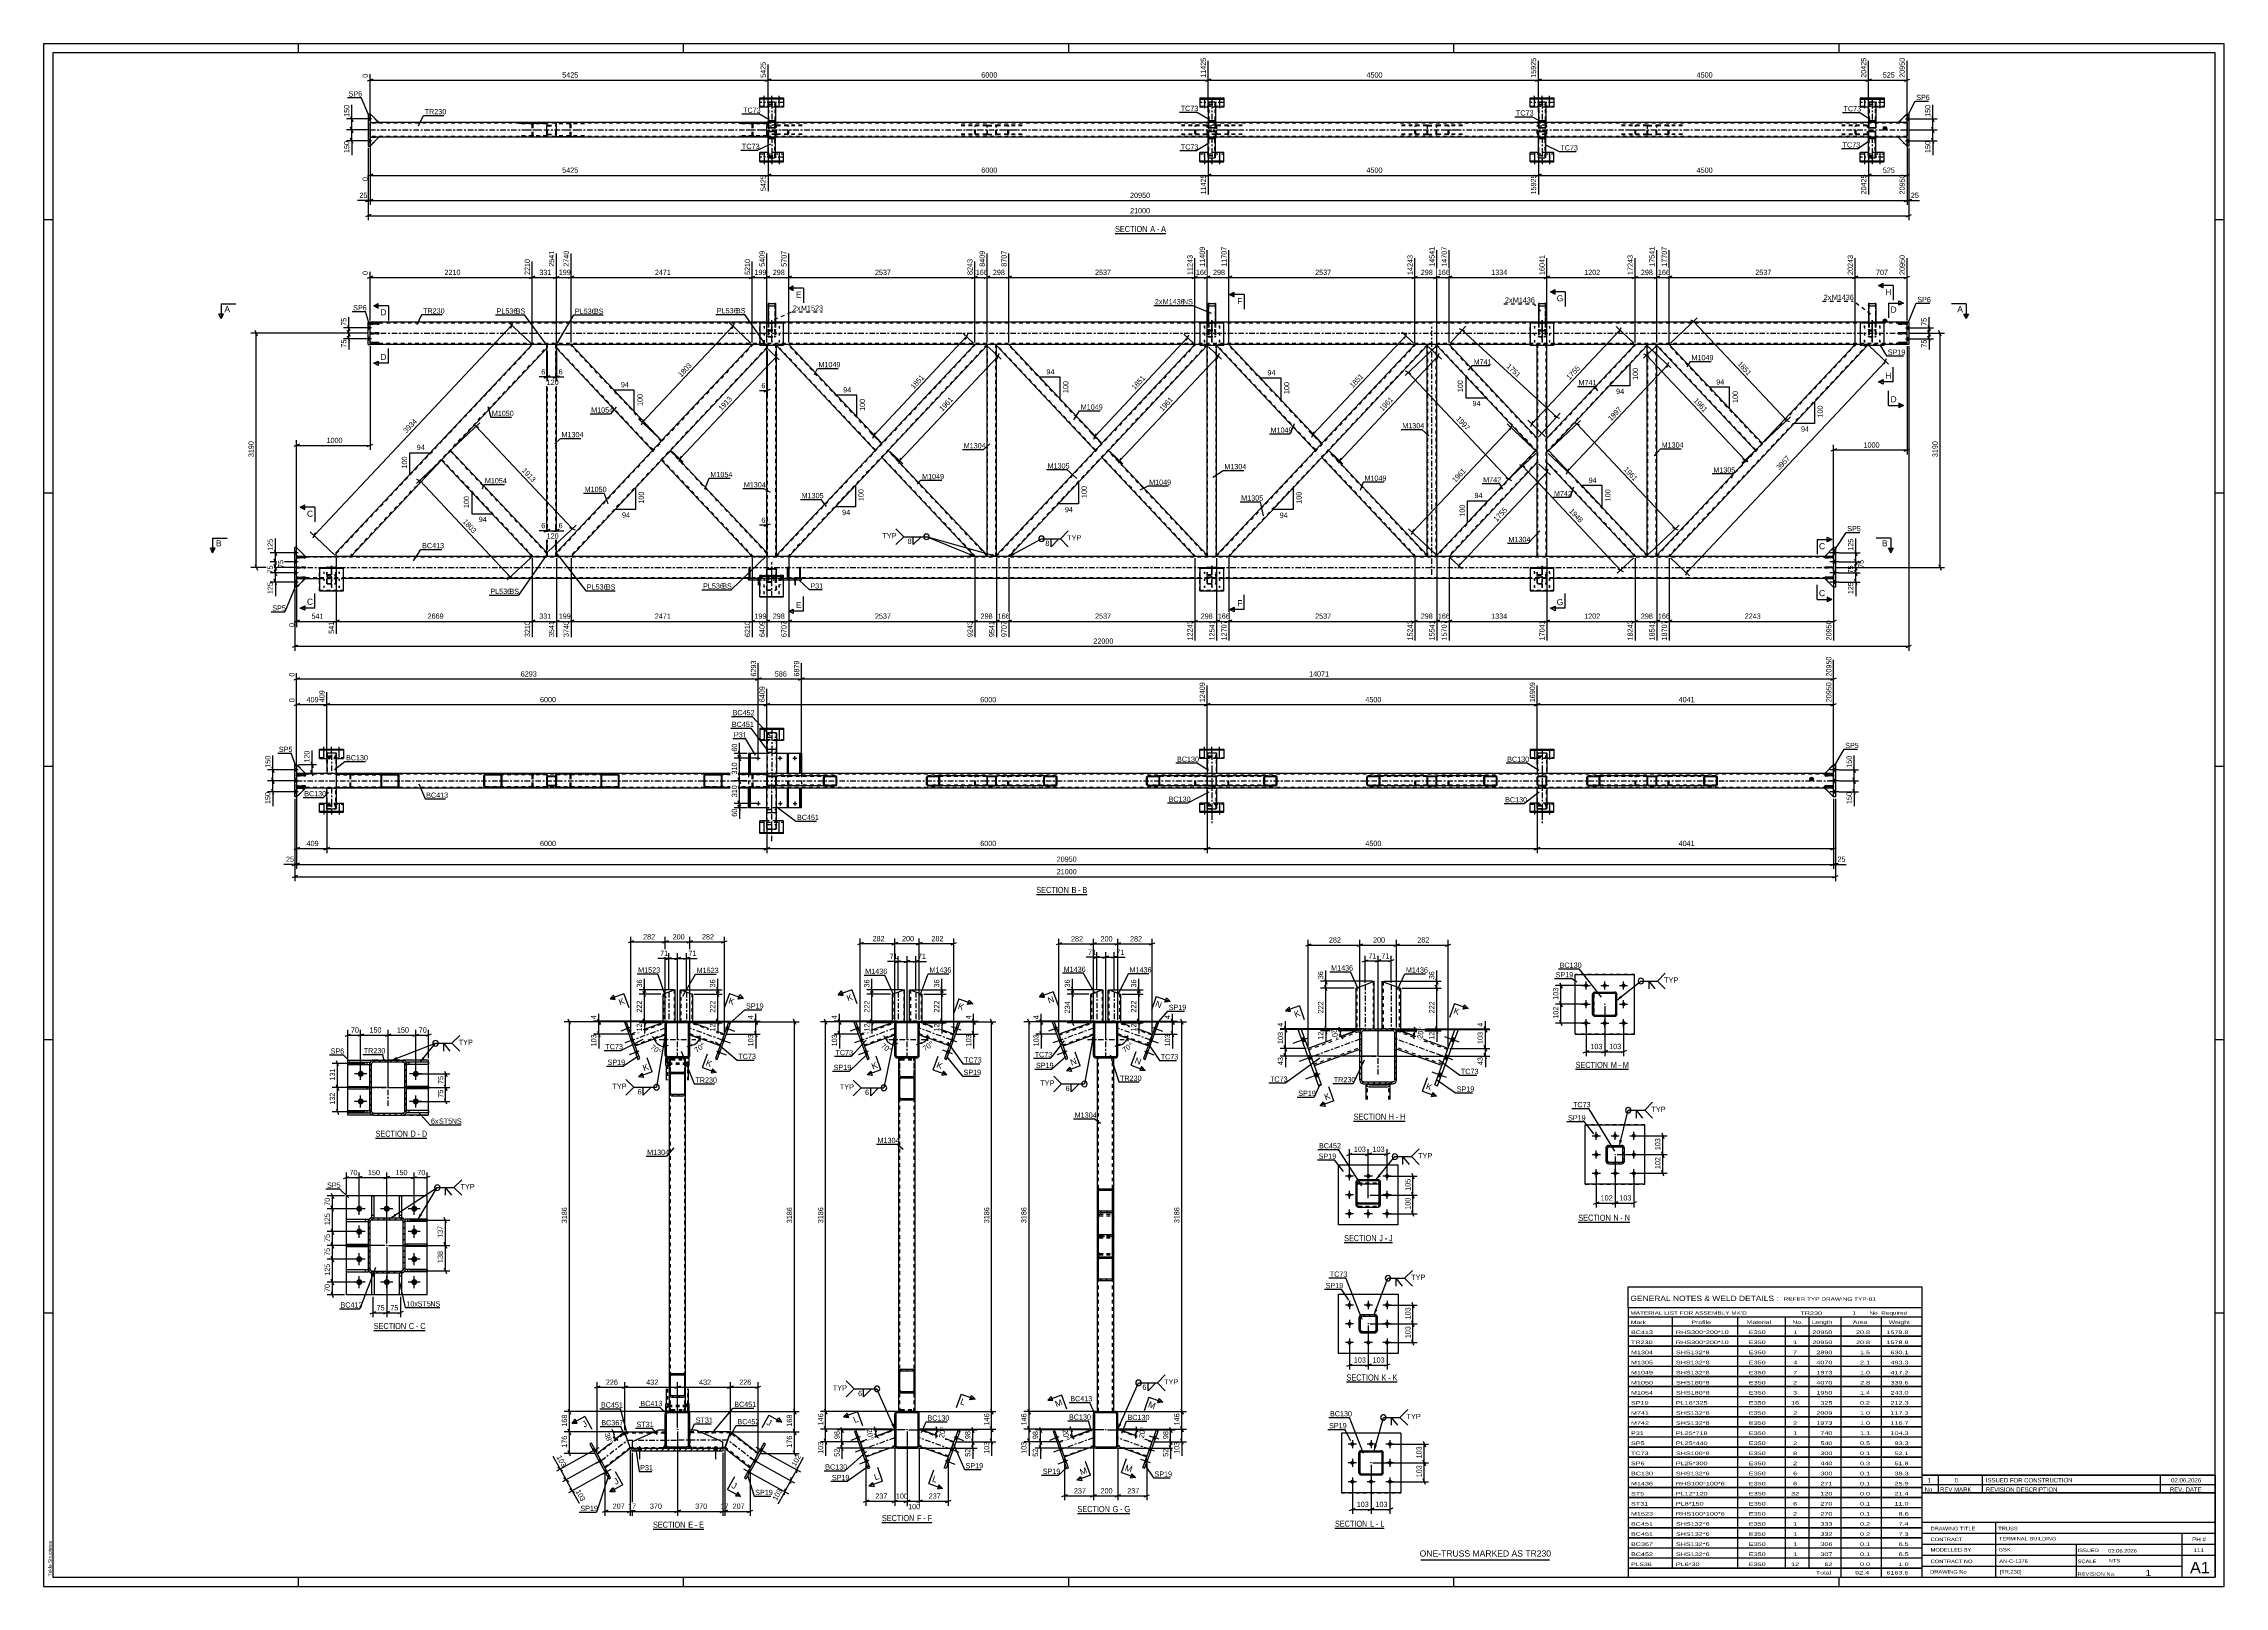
# Model space of a CAD drawing. Header units: millimetres. Extents: x -178 to 1011, y -683 to 158.
import ezdxf

# ---------------------------------------------------------------- set-up
doc = ezdxf.new("R2010")
doc.units = ezdxf.units.MM
doc.linetypes.add('DXK_LINE_DOT2', pattern=[3.9198, 1.9599, -1.9599])
doc.linetypes.add('DXK_LINE_DOT3', pattern=[5.9187, 2.979, -0.9799, 0.9799, -0.9799])
doc.styles.add('Arial', font='ARIAL.TTF', dxfattribs={"height": 0.2})
doc.styles.add('Arial Narrow', font='ARIALN.TTF', dxfattribs={"height": 0.2})

# ---------------------------------------------------------------- blocks, each defined once
blk = doc.blocks.new('Unknown-570387747-18 - 2879')
at = {"color": 6, "linetype": 'Continuous'}
blk.add_line((385.7, -643.4), (414.2, -643.4), dxfattribs=at)
at = {"color": 0, "linetype": 'Continuous'}
blk.add_wipeout([(403.9, -642.6), (403.9, -639.1), (385.7, -639.1), (385.7, -642.6)], dxfattribs=at)
blk.add_wipeout([(407.9, -642.6), (407.9, -639.1), (404.9, -639.1), (404.9, -642.6)], dxfattribs=at)
at = {"color": 7, "linetype": 'Continuous', "style": 'Arial Narrow'}
blk.add_text('SECTION ', height=3.34, dxfattribs=at).set_placement((385.7, -642.6))
at = {"color": 0, "linetype": 'Continuous'}
blk.add_wipeout([(410.2, -642.6), (410.2, -639.1), (408.9, -639.1), (408.9, -642.6)], dxfattribs=at)
blk.add_wipeout([(414.2, -642.6), (414.2, -639.1), (411.3, -639.1), (411.3, -642.6)], dxfattribs=at)
at = {"color": 7, "linetype": 'Continuous', "style": 'Arial Narrow'}
for s, p in [('G', (404.9, -642.6)), ('-', (408.9, -642.6)), ('G', (411.3, -642.6))]:
    blk.add_text(s, height=3.34, dxfattribs=at).set_placement(p)
blk = doc.blocks.new('Unknown-570387747-1163')
at = {"color": 5, "linetype": 'Continuous'}
for p, q in [((1011, 157.9), (-178, 157.9)), ((-178, 157.9), (-178, -683.1)), ((-39, 152.9), (-39, 157.9)), ((171, 152.9), (171, 157.9)), ((381, 152.9), (381, 157.9)), ((591, 152.9), (591, 157.9)), ((801, 152.9), (801, 157.9)), ((1011, -683.1), (1011, 157.9)), ((1006, 152.9), (-173, 152.9)), ((-173, 152.9), (-173, -678.1)), ((1006, -678.1), (1006, 152.9)), ((-173, 61.9), (-178, 61.9)), ((1011, 61.9), (1006, 61.9)), ((-173, -87.1), (-178, -87.1)), ((1011, -87.1), (1006, -87.1)), ((-173, -236.1), (-178, -236.1)), ((1011, -236.1), (1006, -236.1)), ((-173, -385.1), (-178, -385.1)), ((1011, -385.1), (1006, -385.1)), ((-173, -534.1), (-178, -534.1)), ((1011, -534.1), (1006, -534.1)), ((-178, -683.1), (1011, -683.1)), ((-173, -678.1), (1006, -678.1)), ((-39, -683.1), (-39, -678.1)), ((171, -683.1), (171, -678.1)), ((381, -683.1), (381, -678.1)), ((591, -683.1), (591, -678.1)), ((801, -683.1), (801, -678.1))]:
    blk.add_line(p, q, dxfattribs=at)
at = {"color": 174, "linetype": 'Continuous', "style": 'Arial'}
blk.add_text('Tekla Structures', height=1.91, rotation=90, dxfattribs=at).set_placement((-173.5, -677.6))
blk = doc.blocks.new('Unknown-570387747-12 - 7078')
at = {"color": 6, "linetype": 'Continuous'}
blk.add_line((406.2, 54.4), (433.9, 54.4), dxfattribs=at)
at = {"color": 0, "linetype": 'Continuous'}
blk.add_wipeout([(424.4, 55.2), (424.4, 58.7), (406.2, 58.7), (406.2, 55.2)], dxfattribs=at)
blk.add_wipeout([(428, 55.2), (428, 58.7), (425.4, 58.7), (425.4, 55.2)], dxfattribs=at)
at = {"color": 7, "linetype": 'Continuous', "style": 'Arial Narrow'}
blk.add_text('SECTION ', height=3.34, dxfattribs=at).set_placement((406.2, 55.2))
at = {"color": 0, "linetype": 'Continuous'}
blk.add_wipeout([(430.3, 55.2), (430.3, 58.7), (429, 58.7), (429, 55.2)], dxfattribs=at)
blk.add_wipeout([(433.9, 55.2), (433.9, 58.7), (431.3, 58.7), (431.3, 55.2)], dxfattribs=at)
at = {"color": 7, "linetype": 'Continuous', "style": 'Arial Narrow'}
for s, p in [('A', (425.4, 55.2)), ('-', (429, 55.2)), ('A', (431.3, 55.2))]:
    blk.add_text(s, height=3.34, dxfattribs=at).set_placement(p)
blk = doc.blocks.new('Unknown-570387747-13 - 6363')
at = {"color": 6, "linetype": 'Continuous'}
blk.add_line((363.3, -305.9), (391, -305.9), dxfattribs=at)
at = {"color": 0, "linetype": 'Continuous'}
blk.add_wipeout([(381.4, -305.1), (381.4, -301.6), (363.3, -301.6), (363.3, -305.1)], dxfattribs=at)
blk.add_wipeout([(385, -305.1), (385, -301.6), (382.5, -301.6), (382.5, -305.1)], dxfattribs=at)
at = {"color": 7, "linetype": 'Continuous', "style": 'Arial Narrow'}
blk.add_text('SECTION ', height=3.34, dxfattribs=at).set_placement((363.3, -305.1))
at = {"color": 0, "linetype": 'Continuous'}
blk.add_wipeout([(387.3, -305.1), (387.3, -301.6), (386.1, -301.6), (386.1, -305.1)], dxfattribs=at)
blk.add_wipeout([(391, -305.1), (391, -301.6), (388.4, -301.6), (388.4, -305.1)], dxfattribs=at)
at = {"color": 7, "linetype": 'Continuous', "style": 'Arial Narrow'}
for s, p in [('B', (382.5, -305.1)), ('-', (386.1, -305.1)), ('B', (388.4, -305.1))]:
    blk.add_text(s, height=3.34, dxfattribs=at).set_placement(p)
blk = doc.blocks.new('Unknown-570387747-14 - 5905')
at = {"color": 6, "linetype": 'Continuous'}
blk.add_line((2, -543.6), (30.1, -543.6), dxfattribs=at)
at = {"color": 0, "linetype": 'Continuous'}
blk.add_wipeout([(20.2, -542.8), (20.2, -539.3), (2, -539.3), (2, -542.8)], dxfattribs=at)
blk.add_wipeout([(24, -542.8), (24, -539.3), (21.2, -539.3), (21.2, -542.8)], dxfattribs=at)
at = {"color": 7, "linetype": 'Continuous', "style": 'Arial Narrow'}
blk.add_text('SECTION ', height=3.34, dxfattribs=at).set_placement((2, -542.8))
at = {"color": 0, "linetype": 'Continuous'}
blk.add_wipeout([(26.3, -542.8), (26.3, -539.3), (25, -539.3), (25, -542.8)], dxfattribs=at)
blk.add_wipeout([(30.1, -542.8), (30.1, -539.3), (27.4, -539.3), (27.4, -542.8)], dxfattribs=at)
at = {"color": 7, "linetype": 'Continuous', "style": 'Arial Narrow'}
for s, p in [('C', (21.2, -542.8)), ('-', (25, -542.8)), ('C', (27.4, -542.8))]:
    blk.add_text(s, height=3.34, dxfattribs=at).set_placement(p)
blk = doc.blocks.new('Unknown-570387747-15 - 5499')
at = {"color": 6, "linetype": 'Continuous'}
blk.add_line((3, -438.7), (31, -438.7), dxfattribs=at)
at = {"color": 0, "linetype": 'Continuous'}
blk.add_wipeout([(21.1, -438), (21.1, -434.5), (3, -434.5), (3, -438)], dxfattribs=at)
blk.add_wipeout([(24.9, -438), (24.9, -434.5), (22.1, -434.5), (22.1, -438)], dxfattribs=at)
at = {"color": 7, "linetype": 'Continuous', "style": 'Arial Narrow'}
blk.add_text('SECTION ', height=3.34, dxfattribs=at).set_placement((3, -438))
at = {"color": 0, "linetype": 'Continuous'}
blk.add_wipeout([(27.2, -438), (27.2, -434.5), (26, -434.5), (26, -438)], dxfattribs=at)
blk.add_wipeout([(31, -438), (31, -434.5), (28.3, -434.5), (28.3, -438)], dxfattribs=at)
at = {"color": 7, "linetype": 'Continuous', "style": 'Arial Narrow'}
for s, p in [('D', (22.1, -438)), ('-', (26, -438)), ('D', (28.3, -438))]:
    blk.add_text(s, height=3.34, dxfattribs=at).set_placement(p)
blk = doc.blocks.new('Unknown-570387747-16 - 4431')
at = {"color": 6, "linetype": 'Continuous'}
blk.add_line((154.3, -651.8), (182, -651.8), dxfattribs=at)
at = {"color": 0, "linetype": 'Continuous'}
blk.add_wipeout([(172.5, -651.1), (172.5, -647.6), (154.3, -647.6), (154.3, -651.1)], dxfattribs=at)
blk.add_wipeout([(176.1, -651.1), (176.1, -647.6), (173.5, -647.6), (173.5, -651.1)], dxfattribs=at)
at = {"color": 7, "linetype": 'Continuous', "style": 'Arial Narrow'}
blk.add_text('SECTION ', height=3.34, dxfattribs=at).set_placement((154.3, -651.1))
at = {"color": 0, "linetype": 'Continuous'}
blk.add_wipeout([(178.4, -651.1), (178.4, -647.6), (177.1, -647.6), (177.1, -651.1)], dxfattribs=at)
blk.add_wipeout([(182, -651.1), (182, -647.6), (179.4, -647.6), (179.4, -651.1)], dxfattribs=at)
at = {"color": 7, "linetype": 'Continuous', "style": 'Arial Narrow'}
for s, p in [('E', (173.5, -651.1)), ('-', (177.1, -651.1)), ('E', (179.4, -651.1))]:
    blk.add_text(s, height=3.34, dxfattribs=at).set_placement(p)
blk = doc.blocks.new('Unknown-570387747-17 - 3654')
at = {"color": 6, "linetype": 'Continuous'}
blk.add_line((279.1, -648.3), (306.3, -648.3), dxfattribs=at)
at = {"color": 0, "linetype": 'Continuous'}
blk.add_wipeout([(297.2, -647.5), (297.2, -644), (279.1, -644), (279.1, -647.5)], dxfattribs=at)
blk.add_wipeout([(300.6, -647.5), (300.6, -644), (298.2, -644), (298.2, -647.5)], dxfattribs=at)
blk.add_wipeout([(302.9, -647.5), (302.9, -644), (301.6, -644), (301.6, -647.5)], dxfattribs=at)
at = {"color": 7, "linetype": 'Continuous', "style": 'Arial Narrow'}
blk.add_text('SECTION ', height=3.34, dxfattribs=at).set_placement((279.1, -647.5))
at = {"color": 0, "linetype": 'Continuous'}
blk.add_wipeout([(306.3, -647.5), (306.3, -644), (304, -644), (304, -647.5)], dxfattribs=at)
at = {"color": 7, "linetype": 'Continuous', "style": 'Arial Narrow'}
for s, p in [('F', (298.2, -647.5)), ('-', (301.6, -647.5)), ('F', (304, -647.5))]:
    blk.add_text(s, height=3.34, dxfattribs=at).set_placement(p)
blk = doc.blocks.new('Unknown-570387747-19 - 2318')
at = {"color": 6, "linetype": 'Continuous'}
blk.add_line((536.3, -429.5), (564.3, -429.5), dxfattribs=at)
at = {"color": 0, "linetype": 'Continuous'}
blk.add_wipeout([(554.4, -428.7), (554.4, -425.2), (536.3, -425.2), (536.3, -428.7)], dxfattribs=at)
blk.add_wipeout([(558.2, -428.7), (558.2, -425.2), (555.4, -425.2), (555.4, -428.7)], dxfattribs=at)
at = {"color": 7, "linetype": 'Continuous', "style": 'Arial Narrow'}
blk.add_text('SECTION ', height=3.34, dxfattribs=at).set_placement((536.3, -428.7))
at = {"color": 0, "linetype": 'Continuous'}
blk.add_wipeout([(560.5, -428.7), (560.5, -425.2), (559.3, -425.2), (559.3, -428.7)], dxfattribs=at)
blk.add_wipeout([(564.3, -428.7), (564.3, -425.2), (561.6, -425.2), (561.6, -428.7)], dxfattribs=at)
at = {"color": 7, "linetype": 'Continuous', "style": 'Arial Narrow'}
for s, p in [('H', (555.4, -428.7)), ('-', (559.3, -428.7)), ('H', (561.6, -428.7))]:
    blk.add_text(s, height=3.34, dxfattribs=at).set_placement(p)
blk = doc.blocks.new('Unknown-570387747-20 - 1971')
at = {"color": 6, "linetype": 'Continuous'}
blk.add_line((531.1, -495.7), (557.5, -495.7), dxfattribs=at)
at = {"color": 0, "linetype": 'Continuous'}
blk.add_wipeout([(549.3, -494.9), (549.3, -491.4), (531.1, -491.4), (531.1, -494.9)], dxfattribs=at)
blk.add_wipeout([(552.2, -494.9), (552.2, -491.4), (550.3, -491.4), (550.3, -494.9)], dxfattribs=at)
blk.add_wipeout([(554.5, -494.9), (554.5, -491.4), (553.3, -491.4), (553.3, -494.9)], dxfattribs=at)
at = {"color": 7, "linetype": 'Continuous', "style": 'Arial Narrow'}
blk.add_text('SECTION ', height=3.34, dxfattribs=at).set_placement((531.1, -494.9))
at = {"color": 0, "linetype": 'Continuous'}
blk.add_wipeout([(557.5, -494.9), (557.5, -491.4), (555.6, -491.4), (555.6, -494.9)], dxfattribs=at)
at = {"color": 7, "linetype": 'Continuous', "style": 'Arial Narrow'}
for s, p in [('J', (550.3, -494.9)), ('-', (553.3, -494.9)), ('J', (555.6, -494.9))]:
    blk.add_text(s, height=3.34, dxfattribs=at).set_placement(p)
blk = doc.blocks.new('Unknown-570387747-21 - 1755')
at = {"color": 6, "linetype": 'Continuous'}
blk.add_line((532.4, -571.6), (560, -571.6), dxfattribs=at)
at = {"color": 0, "linetype": 'Continuous'}
blk.add_wipeout([(550.5, -570.9), (550.5, -567.4), (532.4, -567.4), (532.4, -570.9)], dxfattribs=at)
blk.add_wipeout([(554.1, -570.9), (554.1, -567.4), (551.5, -567.4), (551.5, -570.9)], dxfattribs=at)
at = {"color": 7, "linetype": 'Continuous', "style": 'Arial Narrow'}
blk.add_text('SECTION ', height=3.34, dxfattribs=at).set_placement((532.4, -570.9))
at = {"color": 0, "linetype": 'Continuous'}
blk.add_wipeout([(556.4, -570.9), (556.4, -567.4), (555.1, -567.4), (555.1, -570.9)], dxfattribs=at)
blk.add_wipeout([(560, -570.9), (560, -567.4), (557.5, -567.4), (557.5, -570.9)], dxfattribs=at)
at = {"color": 7, "linetype": 'Continuous', "style": 'Arial Narrow'}
for s, p in [('K', (551.5, -570.9)), ('-', (555.1, -570.9)), ('K', (557.5, -570.9))]:
    blk.add_text(s, height=3.34, dxfattribs=at).set_placement(p)
blk = doc.blocks.new('Unknown-570387747-22 - 1404')
at = {"color": 6, "linetype": 'Continuous'}
blk.add_line((526.1, -651.4), (552.9, -651.4), dxfattribs=at)
at = {"color": 0, "linetype": 'Continuous'}
blk.add_wipeout([(544.3, -650.6), (544.3, -647.1), (526.1, -647.1), (526.1, -650.6)], dxfattribs=at)
blk.add_wipeout([(547.4, -650.6), (547.4, -647.1), (545.3, -647.1), (545.3, -650.6)], dxfattribs=at)
blk.add_wipeout([(549.8, -650.6), (549.8, -647.1), (548.5, -647.1), (548.5, -650.6)], dxfattribs=at)
at = {"color": 7, "linetype": 'Continuous', "style": 'Arial Narrow'}
blk.add_text('SECTION ', height=3.34, dxfattribs=at).set_placement((526.1, -650.6))
at = {"color": 0, "linetype": 'Continuous'}
blk.add_wipeout([(552.9, -650.6), (552.9, -647.1), (550.8, -647.1), (550.8, -650.6)], dxfattribs=at)
at = {"color": 7, "linetype": 'Continuous', "style": 'Arial Narrow'}
for s, p in [('L', (545.3, -650.6)), ('-', (548.5, -650.6)), ('L', (550.8, -650.6))]:
    blk.add_text(s, height=3.34, dxfattribs=at).set_placement(p)
blk = doc.blocks.new('Unknown-570387747-23 - 9701')
at = {"color": 6, "linetype": 'Continuous'}
blk.add_line((657.3, -401.2), (686.2, -401.2), dxfattribs=at)
at = {"color": 0, "linetype": 'Continuous'}
blk.add_wipeout([(675.4, -400.5), (675.4, -397), (657.3, -397), (657.3, -400.5)], dxfattribs=at)
blk.add_wipeout([(679.7, -400.5), (679.7, -397), (676.5, -397), (676.5, -400.5)], dxfattribs=at)
at = {"color": 7, "linetype": 'Continuous', "style": 'Arial Narrow'}
blk.add_text('SECTION ', height=3.34, dxfattribs=at).set_placement((657.3, -400.5))
at = {"color": 0, "linetype": 'Continuous'}
blk.add_wipeout([(682, -400.5), (682, -397), (680.7, -397), (680.7, -400.5)], dxfattribs=at)
blk.add_wipeout([(686.2, -400.5), (686.2, -397), (683, -397), (683, -400.5)], dxfattribs=at)
at = {"color": 7, "linetype": 'Continuous', "style": 'Arial Narrow'}
for s, p in [('M', (676.5, -400.5)), ('-', (680.7, -400.5)), ('M', (683, -400.5))]:
    blk.add_text(s, height=3.34, dxfattribs=at).set_placement(p)
blk = doc.blocks.new('Unknown-570387747-24 - 9913')
at = {"color": 6, "linetype": 'Continuous'}
blk.add_line((658.8, -484.6), (686.8, -484.6), dxfattribs=at)
at = {"color": 0, "linetype": 'Continuous'}
blk.add_wipeout([(676.9, -483.8), (676.9, -480.3), (658.8, -480.3), (658.8, -483.8)], dxfattribs=at)
blk.add_wipeout([(680.7, -483.8), (680.7, -480.3), (677.9, -480.3), (677.9, -483.8)], dxfattribs=at)
at = {"color": 7, "linetype": 'Continuous', "style": 'Arial Narrow'}
blk.add_text('SECTION ', height=3.34, dxfattribs=at).set_placement((658.8, -483.8))
at = {"color": 0, "linetype": 'Continuous'}
blk.add_wipeout([(683, -483.8), (683, -480.3), (681.7, -480.3), (681.7, -483.8)], dxfattribs=at)
blk.add_wipeout([(686.8, -483.8), (686.8, -480.3), (684.1, -480.3), (684.1, -483.8)], dxfattribs=at)
at = {"color": 7, "linetype": 'Continuous', "style": 'Arial Narrow'}
for s, p in [('N', (677.9, -483.8)), ('-', (681.7, -483.8)), ('N', (684.1, -483.8))]:
    blk.add_text(s, height=3.34, dxfattribs=at).set_placement(p)
blk = doc.blocks.new('Part-570387747-2903 - 2879')
at = {"color": 2, "linetype": 'Continuous'}
for p, q in [((372.4, -598.5), (373.4, -598.2)), ((372.4, -598.5), (379.8, -618.9)), ((380.8, -618.5), (373.4, -598.2)), ((379.8, -618.9), (380.8, -618.5))]:
    blk.add_line(p, q, dxfattribs=at)
blk = doc.blocks.new('Part-570387747-2895 - 2879')
at = {"color": 2, "linetype": 'Continuous'}
for p, q in [((402.5, -375), (402.5, -357.8)), ((402.5, -357.8), (402.5, -357.8)), ((402.5, -357.8), (402.7, -357.8)), ((402.7, -357.8), (403.3, -358.1)), ((403.3, -358.1), (409.1, -360.2)), ((409.1, -360.2), (409.1, -375.8)), ((406.4, -375), (407.7, -375)), ((407.7, -375), (407.7, -375.3)), ((409.1, -375.8), (407.7, -375.3)), ((409.1, -375.8), (409.1, -375.8))]:
    blk.add_line(p, q, dxfattribs=at)
at = {"color": 7, "linetype": 'DXK_LINE_DOT2'}
for p, q in [((402.7, -357.8), (403.1, -358)), ((402.9, -357.9), (402.9, -375)), ((402.9, -357.9), (402.9, -357.9)), ((403, -357.9), (403.3, -358.1)), ((408.7, -360), (408.7, -375.6)), ((406.4, -375), (402.5, -375)), ((408.7, -375.6), (408.7, -375.6))]:
    blk.add_line(p, q, dxfattribs=at)
at = {"color": 7, "linetype": 'DXK_LINE_DOT3'}
blk.add_line((405.8, -359), (405.8, -375.8), dxfattribs=at)
blk = doc.blocks.new('Part-570387747-3016 - 2879')
at = {"color": 2, "linetype": 'Continuous'}
for p, q in [((407.7, -375.3), (407.7, -376.3)), ((426.5, -382.1), (409.1, -375.8)), ((424.2, -388.4), (407.7, -382.4))]:
    blk.add_line(p, q, dxfattribs=at)
at = {"color": 7, "linetype": 'DXK_LINE_DOT2'}
for p, q in [((409.1, -375.8), (407.7, -375.3)), ((407.7, -375.3), (407.7, -375.8)), ((426.3, -382.6), (407.7, -375.8)), ((407.7, -382.4), (407.7, -376.3)), ((424.4, -387.9), (407.7, -381.8)), ((424.2, -388.4), (426.5, -382.1))]:
    blk.add_line(p, q, dxfattribs=at)
at = {"color": 7, "linetype": 'DXK_LINE_DOT3'}
blk.add_line((425.4, -385.2), (407.7, -378.8), dxfattribs=at)
blk = doc.blocks.new('Bolt-570387747-2952 - 2879')
at = {"linetype": 'Continuous'}
for points in [[(428, -378.1), (427.5, -379.5), (428.5, -379.9), (429, -378.5)], [(428, -378.1), (427.5, -379.5), (428.5, -379.9), (429, -378.5)], [(428, -378.1), (427.5, -379.5), (428.5, -379.9), (429, -378.5)], [(423.3, -391), (422.8, -392.4), (423.8, -392.7), (424.3, -391.3)], [(423.3, -391), (422.8, -392.4), (423.8, -392.7), (424.3, -391.3)], [(423.3, -391), (422.8, -392.4), (423.8, -392.7), (424.3, -391.3)], [(425.6, -384.6), (425.1, -385.9), (426.1, -386.3), (426.6, -384.9)], [(425.6, -384.6), (425.1, -385.9), (426.1, -386.3), (426.6, -384.9)]]:
    blk.add_hatch(color=1, dxfattribs=at).paths.add_polyline_path(points)
at = {"color": 1, "linetype": 'Continuous'}
for p, q in [((426.9, -378.5), (432.1, -380.4)), ((426.9, -378.5), (432.1, -380.4)), ((426.9, -378.5), (432.1, -380.4)), ((427.5, -379.5), (428.5, -379.9)), ((427.5, -379.5), (428.5, -379.9)), ((427.5, -379.5), (428.5, -379.9)), ((428, -378.1), (429, -378.5)), ((428, -378.1), (429, -378.5)), ((428, -378.1), (429, -378.5)), ((422.2, -391.4), (427.4, -393.3)), ((422.2, -391.4), (427.4, -393.3)), ((422.2, -391.4), (427.4, -393.3)), ((422.8, -392.4), (423.8, -392.7)), ((422.8, -392.4), (423.8, -392.7)), ((422.8, -392.4), (423.8, -392.7)), ((423.3, -391), (424.3, -391.3)), ((423.3, -391), (424.3, -391.3)), ((423.3, -391), (424.3, -391.3)), ((424.6, -385), (429.8, -386.8)), ((424.6, -385), (429.8, -386.8)), ((425.1, -385.9), (426.1, -386.3)), ((425.1, -385.9), (426.1, -386.3)), ((425.6, -384.6), (426.6, -384.9)), ((425.6, -384.6), (426.6, -384.9))]:
    blk.add_line(p, q, dxfattribs=at)
blk = doc.blocks.new('Part-570387747-2888 - 2879')
at = {"color": 2, "linetype": 'Continuous'}
for p, q in [((399.6, -357.8), (393, -360.2)), ((393, -375.8), (393, -360.2)), ((399.6, -357.8), (399.6, -375)), ((393, -375.8), (394.4, -375.3)), ((394.4, -375.3), (394.4, -375)), ((394.4, -375), (395.7, -375))]:
    blk.add_line(p, q, dxfattribs=at)
at = {"color": 7, "linetype": 'DXK_LINE_DOT2'}
for p, q in [((393.4, -360), (393.4, -375.6)), ((393.4, -360), (393.4, -360)), ((399.2, -357.9), (399.2, -375)), ((395.7, -375), (399.6, -375))]:
    blk.add_line(p, q, dxfattribs=at)
at = {"color": 7, "linetype": 'DXK_LINE_DOT3'}
blk.add_line((396.3, -359), (396.3, -375.8), dxfattribs=at)
blk = doc.blocks.new('Bolt-570387747-3074 - 2879')
at = {"linetype": 'Continuous'}
for points in [[(374.6, -379.5), (374.1, -378.1), (373.1, -378.5), (373.6, -379.9)], [(374.6, -379.5), (374.1, -378.1), (373.1, -378.5), (373.6, -379.9)], [(374.6, -379.5), (374.1, -378.1), (373.1, -378.5), (373.6, -379.9)], [(377, -385.9), (376.5, -384.6), (375.5, -384.9), (376, -386.3)], [(377, -385.9), (376.5, -384.6), (375.5, -384.9), (376, -386.3)], [(379.3, -392.4), (378.8, -391), (377.8, -391.3), (378.3, -392.7)], [(379.3, -392.4), (378.8, -391), (377.8, -391.3), (378.3, -392.7)], [(379.3, -392.4), (378.8, -391), (377.8, -391.3), (378.3, -392.7)]]:
    blk.add_hatch(color=1, dxfattribs=at).paths.add_polyline_path(points)
at = {"color": 1, "linetype": 'Continuous'}
for p, q in [((375.2, -378.5), (370, -380.4)), ((375.2, -378.5), (370, -380.4)), ((375.2, -378.5), (370, -380.4)), ((374.1, -378.1), (373.1, -378.5)), ((374.1, -378.1), (373.1, -378.5)), ((374.1, -378.1), (373.1, -378.5)), ((374.6, -379.5), (373.6, -379.9)), ((374.6, -379.5), (373.6, -379.9)), ((374.6, -379.5), (373.6, -379.9)), ((377.5, -385), (372.3, -386.8)), ((377.5, -385), (372.3, -386.8)), ((379.9, -391.4), (374.7, -393.3)), ((379.9, -391.4), (374.7, -393.3)), ((379.9, -391.4), (374.7, -393.3)), ((376.5, -384.6), (375.5, -384.9)), ((376.5, -384.6), (375.5, -384.9)), ((377, -385.9), (376, -386.3)), ((377, -385.9), (376, -386.3)), ((378.8, -391), (377.8, -391.3)), ((378.8, -391), (377.8, -391.3)), ((378.8, -391), (377.8, -391.3)), ((379.3, -392.4), (378.3, -392.7)), ((379.3, -392.4), (378.3, -392.7)), ((379.3, -392.4), (378.3, -392.7))]:
    blk.add_line(p, q, dxfattribs=at)
blk = doc.blocks.new('Part-570387747-2905 - 2879')
at = {"linetype": 'Continuous'}
h = blk.add_hatch(dxfattribs=at)
h.set_pattern_fill('', scale=0.7, style=0, pattern_type=0)
h.set_pattern_definition([(45, (396.654, -477.6487), (-1.57154, 1.57154), [])])
h.paths.add_polyline_path([(396.7, -467.9), (396.7, -477.6), (396.7, -478.2), (397, -478.7), (397.3, -479.1), (397.7, -479.2), (404.4, -479.2), (404.8, -479.1), (405.1, -478.7), (405.4, -478.2), (405.5, -477.6), (405.5, -467.9), (405.4, -467.3), (405.1, -466.8), (404.8, -466.5), (404.4, -466.4), (397.7, -466.4), (397.3, -466.5), (397, -466.8), (396.7, -467.3)])
h.paths.add_polyline_path([(397.3, -467.4), (397.5, -467.2), (397.7, -467.1), (404.4, -467.1), (404.6, -467.2), (404.8, -467.4), (404.9, -467.6), (404.9, -467.9), (404.9, -477.6), (404.9, -477.9), (404.8, -478.2), (404.6, -478.4), (404.4, -478.4), (397.7, -478.4), (397.5, -478.4), (397.3, -478.2), (397.2, -477.9), (397.2, -477.6), (397.2, -467.9), (397.2, -467.6)])
at = {"color": 2, "linetype": 'Continuous'}
for p, q in [((396.7, -467.3), (396.7, -467.9)), ((396.7, -477.6), (396.7, -467.9)), ((397.2, -467.9), (397.2, -467.6)), ((397.2, -477.6), (397.2, -467.9)), ((397.7, -466.4), (397.3, -466.5)), ((397.5, -467.2), (397.7, -467.1)), ((397.7, -466.4), (404.4, -466.4)), ((397.7, -467.1), (404.4, -467.1)), ((404.8, -466.5), (404.4, -466.4)), ((404.4, -467.1), (404.6, -467.2)), ((404.9, -467.6), (404.9, -467.9)), ((404.9, -477.6), (404.9, -467.9)), ((405.5, -467.9), (405.4, -467.3)), ((405.5, -477.6), (405.5, -467.9)), ((396.7, -491.5), (396.7, -477.6)), ((396.7, -477.6), (396.7, -478.2)), ((397.2, -477.9), (397.2, -477.6)), ((397.3, -479.1), (397.7, -479.2)), ((397.7, -478.4), (397.5, -478.4)), ((397.7, -478.4), (404.4, -478.4)), ((397.7, -479.2), (404.4, -479.2)), ((404.6, -478.4), (404.4, -478.4)), ((404.4, -479.2), (404.8, -479.1)), ((404.9, -477.6), (404.9, -477.9)), ((405.4, -478.2), (405.5, -477.6)), ((405.5, -491.5), (405.5, -477.6)), ((396.7, -491.9), (396.7, -491.5)), ((405.5, -491.5), (405.4, -491.9))]:
    blk.add_line(p, q, dxfattribs=at)
at = {"color": 7, "linetype": 'DXK_LINE_DOT2'}
for p, q in [((396.7, -477.6), (396.7, -467.9)), ((397.2, -491.5), (397.2, -467.9)), ((404.9, -491.5), (404.9, -467.9)), ((405.5, -477.6), (405.5, -467.9)), ((396.7, -481.8), (396.7, -481.2)), ((397.2, -481.5), (397.2, -481.8)), ((397.3, -480.3), (397.7, -480.2)), ((397.7, -481), (397.5, -481.1)), ((397.7, -480.2), (404.4, -480.2)), ((397.7, -481), (404.4, -481)), ((404.4, -480.2), (404.8, -480.3)), ((404.6, -481.1), (404.4, -481)), ((404.9, -481.8), (404.9, -481.5)), ((405.4, -481.2), (405.5, -481.8)), ((396.7, -492.1), (396.7, -491.9)), ((397.2, -491.5), (397.2, -491.8)), ((397.7, -493.1), (397.3, -492.9)), ((397.5, -492.2), (397.7, -492.3)), ((397.7, -492.3), (404.4, -492.3)), ((397.7, -493.1), (404.4, -493.1)), ((404.4, -492.3), (404.6, -492.2)), ((404.8, -492.9), (404.4, -493.1)), ((404.9, -491.8), (404.9, -491.5)), ((405.4, -491.9), (405.4, -492.1))]:
    blk.add_line(p, q, dxfattribs=at)
at = {"color": 2, "linetype": 'Continuous'}
for centre, radius, start, end in [((398.1, -467.6), 1.42, 124.4664, 166.7051), ((397.9, -467.8), 0.709, 124.4664, 166.7051), ((404.2, -467.8), 0.709, 13.2949, 55.5336), ((404, -467.6), 1.42, 13.2949, 55.5336), ((398.1, -477.9), 1.42, 193.2949, 235.5336), ((397.9, -477.8), 0.709, 193.2949, 235.5336), ((404.2, -477.8), 0.709, 304.4664, 346.7051), ((404, -477.9), 1.42, 304.4664, 346.7051)]:
    blk.add_arc(centre, radius, start, end, dxfattribs=at)
at = {"color": 7, "linetype": 'DXK_LINE_DOT2'}
for centre, radius, start, end in [((398.1, -481.5), 1.42, 124.4664, 166.7051), ((397.9, -481.6), 0.709, 124.4664, 166.7051), ((404.2, -481.6), 0.709, 13.2949, 55.5336), ((404, -481.5), 1.42, 13.2949, 55.5336), ((398.1, -491.8), 1.42, 193.2949, 235.5336), ((397.9, -491.6), 0.709, 193.2949, 235.5336), ((404.2, -491.6), 0.709, 304.4664, 346.7051), ((404, -491.8), 1.42, 304.4664, 346.7051)]:
    blk.add_arc(centre, radius, start, end, dxfattribs=at)
blk = doc.blocks.new('Part-570387747-2920 - 2879')
at = {"color": 2, "linetype": 'Continuous'}
for p, q in [((393, -375.8), (375.6, -382.1)), ((394.4, -375.3), (394.4, -376.3)), ((377.9, -388.4), (394.4, -382.4))]:
    blk.add_line(p, q, dxfattribs=at)
at = {"color": 7, "linetype": 'DXK_LINE_DOT2'}
for p, q in [((375.8, -382.6), (394.4, -375.8)), ((393, -375.8), (394.4, -375.3)), ((394.4, -376.3), (394.4, -382.4)), ((375.6, -382.1), (377.9, -388.4)), ((377.7, -387.9), (394.4, -381.8))]:
    blk.add_line(p, q, dxfattribs=at)
at = {"color": 7, "linetype": 'DXK_LINE_DOT3'}
blk.add_line((394.4, -378.8), (376.7, -385.2), dxfattribs=at)
blk = doc.blocks.new('Part-570387747-2931 - 2879')
at = {"linetype": 'Continuous'}
h = blk.add_hatch(dxfattribs=at)
h.set_pattern_fill('', scale=0.7, style=0, pattern_type=0)
h.set_pattern_definition([(45, (394.3874, -393.6525), (-1.57154, 1.57154), [])])
h.paths.add_polyline_path([(394.4, -376.3), (394.4, -393.7), (394.5, -394.2), (394.8, -394.6), (395.2, -394.9), (395.7, -395), (406.4, -395), (406.9, -394.9), (407.3, -394.6), (407.6, -394.2), (407.7, -393.7), (407.7, -376.3), (407.6, -375.8), (407.3, -375.4), (406.9, -375.1), (406.4, -375), (395.7, -375), (395.2, -375.1), (394.8, -375.4), (394.5, -375.8)])
h.paths.add_polyline_path([(395.2, -375.8), (395.5, -375.7), (395.7, -375.7), (406.4, -375.7), (406.6, -375.7), (406.9, -375.8), (407, -376.1), (407.1, -376.3), (407.1, -393.7), (407, -393.9), (406.9, -394.1), (406.6, -394.3), (406.4, -394.3), (395.7, -394.3), (395.5, -394.3), (395.2, -394.1), (395.1, -393.9), (395.1, -393.7), (395.1, -376.3), (395.1, -376.1)])
at = {"color": 2, "linetype": 'Continuous'}
for p, q in [((394.5, -375.8), (394.4, -376.3)), ((394.4, -393.7), (394.4, -376.3)), ((395.1, -376.3), (395.1, -376.1)), ((395.1, -393.7), (395.1, -376.3)), ((395.7, -375), (395.2, -375.1)), ((395.5, -375.7), (395.7, -375.7)), ((395.7, -375), (406.4, -375)), ((395.7, -375.7), (406.4, -375.7)), ((406.9, -375.1), (406.4, -375)), ((406.4, -375.7), (406.6, -375.7)), ((407, -376.1), (407.1, -376.3)), ((407.1, -393.7), (407.1, -376.3)), ((407.7, -376.3), (407.6, -375.8)), ((407.7, -393.7), (407.7, -376.3)), ((394.4, -393.7), (394.5, -394.2)), ((395.1, -393.9), (395.1, -393.7)), ((395.2, -394.9), (395.7, -395)), ((395.7, -394.3), (395.5, -394.3)), ((395.7, -394.3), (406.4, -394.3)), ((395.7, -395), (406.4, -395)), ((406.6, -394.3), (406.4, -394.3)), ((406.4, -395), (406.9, -394.9)), ((407.1, -393.7), (407, -393.9)), ((407.6, -394.2), (407.7, -393.7))]:
    blk.add_line(p, q, dxfattribs=at)
at = {"color": 7, "linetype": 'DXK_LINE_DOT3'}
for p, q in [((401.1, -395), (401.1, -375)), ((391.1, -385), (411.1, -385))]:
    blk.add_line(p, q, dxfattribs=at)
at = {"color": 2, "linetype": 'Continuous'}
for centre, radius, start, end in [((395.7, -376.3), 1.33, 112.5, 157.5), ((395.7, -376.3), 0.667, 112.5, 157.5), ((406.4, -376.3), 0.667, 22.5, 67.5), ((406.4, -376.3), 1.33, 22.5, 67.5), ((395.7, -393.7), 1.33, 202.5, 247.5), ((395.7, -393.7), 0.667, 202.5, 247.5), ((406.4, -393.7), 0.667, 292.5, 337.5), ((406.4, -393.7), 1.33, 292.5, 337.5)]:
    blk.add_arc(centre, radius, start, end, dxfattribs=at)
blk = doc.blocks.new('Part-570387747-2946 - 2879')
at = {"linetype": 'Continuous'}
h = blk.add_hatch(dxfattribs=at)
h.set_pattern_fill('', scale=0.7, style=0, pattern_type=0)
h.set_pattern_definition([(45, (394.3874, -606.3191), (-1.57154, 1.57154), [])])
h.paths.add_polyline_path([(394.4, -589), (394.4, -606.3), (394.5, -606.8), (394.8, -607.3), (395.2, -607.6), (395.7, -607.7), (406.4, -607.7), (406.9, -607.6), (407.3, -607.3), (407.6, -606.8), (407.7, -606.3), (407.7, -589), (407.6, -588.5), (407.3, -588), (406.9, -587.8), (406.4, -587.7), (395.7, -587.7), (395.2, -587.8), (394.8, -588), (394.5, -588.5)])
h.paths.add_polyline_path([(395.2, -588.5), (395.5, -588.4), (395.7, -588.3), (406.4, -588.3), (406.6, -588.4), (406.9, -588.5), (407, -588.7), (407.1, -589), (407.1, -606.3), (407, -606.6), (406.9, -606.8), (406.6, -606.9), (406.4, -607), (395.7, -607), (395.5, -606.9), (395.2, -606.8), (395.1, -606.6), (395.1, -606.3), (395.1, -589), (395.1, -588.7)])
blk.add_hatch(color=30, dxfattribs=at).paths.add_polyline_path([(401.1, -597.8, -1), (401.1, -597.6, -1)])
at = {"color": 2, "linetype": 'Continuous'}
for p, q in [((394.5, -588.5), (394.4, -589)), ((394.4, -606.3), (394.4, -589)), ((395.1, -589), (395.1, -588.7)), ((395.1, -606.3), (395.1, -589)), ((395.7, -587.7), (395.2, -587.8)), ((395.5, -588.4), (395.7, -588.3)), ((395.7, -587.7), (406.4, -587.7)), ((395.7, -588.3), (406.4, -588.3)), ((406.9, -587.8), (406.4, -587.7)), ((406.4, -588.3), (406.6, -588.4)), ((407, -588.7), (407.1, -589)), ((407.1, -606.3), (407.1, -589)), ((407.7, -589), (407.6, -588.5)), ((407.7, -606.3), (407.7, -589)), ((394.4, -606.3), (394.5, -606.8)), ((395.1, -606.6), (395.1, -606.3)), ((407.1, -606.3), (407, -606.6)), ((407.6, -606.8), (407.7, -606.3)), ((395.2, -607.6), (395.7, -607.7)), ((395.7, -607), (395.5, -606.9)), ((395.7, -607), (406.4, -607)), ((395.7, -607.7), (406.4, -607.7)), ((406.6, -606.9), (406.4, -607)), ((406.4, -607.7), (406.9, -607.6))]:
    blk.add_line(p, q, dxfattribs=at)
at = {"color": 7, "linetype": 'DXK_LINE_DOT3'}
blk.add_line((401.1, -597.7), (401.1, -597.7), dxfattribs=at)
at = {"color": 30, "linetype": 'DXK_LINE_DOT3'}
blk.add_line((401.1, -597.7), (401.1, -597.7), dxfattribs=at)
at = {"color": 30, "linetype": 'Continuous'}
blk.add_circle((401.1, -597.7), 0.1, dxfattribs=at)
at = {"color": 2, "linetype": 'Continuous'}
for centre, radius, start, end in [((395.7, -589), 1.33, 112.5, 157.5), ((395.7, -589), 0.667, 112.5, 157.5), ((406.4, -589), 0.667, 22.5, 67.5), ((406.4, -589), 1.33, 22.5, 67.5), ((395.7, -606.3), 1.33, 202.5, 247.5), ((395.7, -606.3), 0.667, 202.5, 247.5), ((406.4, -606.3), 0.667, 292.5, 337.5), ((406.4, -606.3), 1.33, 292.5, 337.5)]:
    blk.add_arc(centre, radius, start, end, dxfattribs=at)
blk = doc.blocks.new('Part-570387747-2965 - 2879')
at = {"color": 7, "linetype": 'DXK_LINE_DOT2'}
for p, q in [((396.7, -491.5), (396.7, -470.9)), ((397.2, -491.5), (397.2, -470.9)), ((404.9, -491.5), (404.9, -470.9)), ((405.5, -491.5), (405.5, -470.9)), ((396.7, -481.2), (396.7, -481.8)), ((397.2, -481.8), (397.2, -481.5)), ((397.5, -480.3), (397.3, -480.3)), ((397.7, -480.2), (397.5, -480.3)), ((397.5, -481.1), (397.7, -481)), ((397.7, -480.2), (404.4, -480.2)), ((397.7, -481), (404.4, -481)), ((404.8, -480.3), (404.4, -480.2)), ((404.4, -481), (404.6, -481.1)), ((404.8, -480.3), (404.8, -480.3)), ((404.9, -481.5), (404.9, -481.8)), ((405.5, -481.8), (405.4, -481.2)), ((396.7, -491.5), (396.7, -492.1)), ((397.2, -491.8), (397.2, -491.5)), ((397.3, -492.9), (397.5, -493)), ((397.7, -492.3), (397.5, -492.2)), ((397.5, -493), (397.7, -493.1)), ((404.4, -492.3), (397.7, -492.3)), ((397.7, -493.1), (404.4, -493.1)), ((404.6, -492.2), (404.4, -492.3)), ((404.4, -493.1), (404.8, -493)), ((404.8, -493), (404.8, -492.9)), ((404.9, -491.5), (404.9, -491.8)), ((405.4, -492.1), (405.5, -491.5))]:
    blk.add_line(p, q, dxfattribs=at)
for centre, radius, start, end in [((398.1, -481.5), 1.42, 124.4664, 166.7051), ((397.9, -481.6), 0.709, 124.4664, 166.7051), ((404.2, -481.6), 0.709, 13.2949, 55.5336), ((404, -481.5), 1.42, 13.2949, 55.5336), ((398.1, -491.8), 1.42, 193.2949, 235.5336), ((397.9, -491.6), 0.709, 193.2949, 235.5336), ((404.2, -491.6), 0.709, 304.4664, 346.7051), ((404, -491.8), 1.42, 304.4664, 346.7051)]:
    blk.add_arc(centre, radius, start, end, dxfattribs=at)
blk = doc.blocks.new('Part-570387747-2966 - 2879')
at = {"color": 7, "linetype": 'DXK_LINE_DOT2'}
for p, q in [((397, -491.5), (396.7, -491.8)), ((396.7, -491.8), (396.7, -492.1)), ((396.7, -511.8), (396.7, -492.1)), ((396.7, -493.1), (397.2, -493.1)), ((397.3, -491.4), (397, -491.5)), ((397.2, -491.9), (397.3, -491.8)), ((397.2, -492.1), (397.2, -491.9)), ((397.2, -511.8), (397.2, -492.1)), ((397.7, -491.3), (397.3, -491.4)), ((397.3, -491.8), (397.5, -491.7)), ((397.5, -491.7), (397.7, -491.7)), ((397.7, -491.3), (404.4, -491.3)), ((397.7, -491.7), (404.4, -491.7)), ((404.8, -491.4), (404.4, -491.3)), ((404.4, -491.7), (404.6, -491.7)), ((404.6, -491.7), (404.8, -491.8)), ((405.1, -491.5), (404.8, -491.4)), ((404.8, -491.8), (404.9, -491.9)), ((404.9, -491.9), (404.9, -492.1)), ((404.9, -511.8), (404.9, -492.1)), ((405.5, -493.1), (404.9, -493.1)), ((405.4, -491.8), (405.1, -491.5)), ((405.5, -492.1), (405.4, -491.8)), ((405.5, -511.8), (405.5, -492.1)), ((396.7, -500.9), (396.7, -501.5)), ((397.2, -501.2), (397.2, -500.9)), ((397.3, -502.3), (397.5, -502.4)), ((397.7, -501.6), (397.5, -501.6)), ((397.5, -502.4), (397.7, -502.4)), ((397.7, -501.6), (404.4, -501.6)), ((397.7, -502.4), (404.4, -502.4)), ((404.6, -501.6), (404.4, -501.6)), ((404.4, -502.4), (404.8, -502.3)), ((404.8, -502.3), (404.8, -502.3)), ((404.9, -500.9), (404.9, -501.2)), ((405.4, -501.5), (405.5, -500.9))]:
    blk.add_line(p, q, dxfattribs=at)
for centre, radius, start, end in [((398.1, -501.1), 1.42, 193.2949, 235.5336), ((397.9, -501), 0.709, 193.2949, 235.5336), ((404.2, -501), 0.709, 304.4664, 346.7051), ((404, -501.1), 1.42, 304.4664, 346.7051)]:
    blk.add_arc(centre, radius, start, end, dxfattribs=at)
blk = doc.blocks.new('Part-570387747-3128 - 2879')
at = {"color": 2, "linetype": 'Continuous'}
for p, q in [((396.7, -467.9), (396.7, -395)), ((405.5, -467.9), (405.5, -395)), ((396.7, -492.1), (396.7, -491.5)), ((405.5, -492.1), (405.5, -491.5)), ((396.7, -587.7), (396.7, -514.7)), ((405.5, -587.7), (405.5, -514.7))]:
    blk.add_line(p, q, dxfattribs=at)
at = {"color": 7, "linetype": 'DXK_LINE_DOT2'}
for p, q in [((396.7, -395), (405.5, -395)), ((397.2, -587.7), (397.2, -395)), ((404.9, -587.7), (404.9, -395)), ((396.7, -491.5), (396.7, -467.9)), ((405.5, -491.5), (405.5, -467.9)), ((396.7, -514.7), (396.7, -492.1)), ((405.5, -514.7), (405.5, -492.1)), ((396.7, -587.7), (405.5, -587.7))]:
    blk.add_line(p, q, dxfattribs=at)
blk = doc.blocks.new('Part-570387747-2981 - 2879')
at = {"linetype": 'Continuous'}
h = blk.add_hatch(dxfattribs=at)
h.set_pattern_fill('', scale=0.7, style=0, pattern_type=0)
h.set_pattern_definition([(45, (396.654, -514.721), (-1.57154, 1.57154), [])])
h.paths.add_polyline_path([(396.7, -505), (396.7, -514.7), (396.7, -515.3), (397, -515.8), (397.3, -516.2), (397.7, -516.3), (404.4, -516.3), (404.8, -516.2), (405.1, -515.8), (405.4, -515.3), (405.5, -514.7), (405.5, -505), (405.4, -504.4), (405.1, -503.9), (404.8, -503.6), (404.4, -503.4), (397.7, -503.4), (397.3, -503.6), (397, -503.9), (396.7, -504.4)])
h.paths.add_polyline_path([(397.3, -504.4), (397.5, -504.3), (397.7, -504.2), (404.4, -504.2), (404.6, -504.3), (404.8, -504.4), (404.9, -504.7), (404.9, -505), (404.9, -514.7), (404.9, -515), (404.8, -515.3), (404.6, -515.4), (404.4, -515.5), (397.7, -515.5), (397.5, -515.4), (397.3, -515.3), (397.2, -515), (397.2, -514.7), (397.2, -505), (397.2, -504.7)])
at = {"color": 2, "linetype": 'Continuous'}
for p, q in [((396.7, -491.8), (397, -491.5)), ((396.7, -492.1), (396.7, -491.8)), ((396.7, -505), (396.7, -492.1)), ((397, -491.5), (397.3, -491.4)), ((397.3, -491.4), (397.7, -491.3)), ((397.7, -491.3), (404.4, -491.3)), ((404.4, -491.3), (404.8, -491.4)), ((404.8, -491.4), (405.1, -491.5)), ((405.1, -491.5), (405.4, -491.8)), ((405.4, -491.8), (405.5, -492.1)), ((405.5, -505), (405.5, -492.1)), ((396.7, -504.4), (396.7, -505)), ((396.7, -514.7), (396.7, -505)), ((397.2, -505), (397.2, -504.7)), ((397.2, -514.7), (397.2, -505)), ((397.7, -503.4), (397.3, -503.6)), ((397.5, -504.3), (397.7, -504.2)), ((397.7, -503.4), (404.4, -503.4)), ((397.7, -504.2), (404.4, -504.2)), ((404.8, -503.6), (404.4, -503.4)), ((404.4, -504.2), (404.6, -504.3)), ((404.9, -504.7), (404.9, -505)), ((404.9, -514.7), (404.9, -505)), ((405.5, -505), (405.4, -504.4)), ((405.5, -514.7), (405.5, -505)), ((396.7, -514.7), (396.7, -515.3)), ((397.2, -515), (397.2, -514.7)), ((397.3, -516.2), (397.7, -516.3)), ((397.7, -515.5), (397.5, -515.4)), ((397.7, -515.5), (404.4, -515.5)), ((397.7, -516.3), (404.4, -516.3)), ((404.6, -515.4), (404.4, -515.5)), ((404.4, -516.3), (404.8, -516.2)), ((404.9, -514.7), (404.9, -515)), ((405.4, -515.3), (405.5, -514.7))]:
    blk.add_line(p, q, dxfattribs=at)
at = {"color": 7, "linetype": 'DXK_LINE_DOT2'}
for p, q in [((396.7, -493.1), (397.2, -493.1)), ((397.3, -491.8), (397.2, -491.9)), ((397.2, -491.9), (397.2, -492.1)), ((397.2, -514.7), (397.2, -492.1)), ((397.5, -491.7), (397.3, -491.8)), ((397.7, -491.7), (397.5, -491.7)), ((397.7, -491.7), (404.4, -491.7)), ((404.6, -491.7), (404.4, -491.7)), ((404.8, -491.8), (404.6, -491.7)), ((404.9, -491.9), (404.8, -491.8)), ((404.9, -492.1), (404.9, -491.9)), ((404.9, -514.7), (404.9, -492.1)), ((404.9, -493.1), (405.5, -493.1)), ((396.7, -501.5), (396.7, -500.9)), ((396.7, -514.7), (396.7, -505)), ((397.2, -500.9), (397.2, -501.2)), ((397.7, -502.4), (397.3, -502.3)), ((397.5, -501.6), (397.7, -501.6)), ((397.7, -501.6), (404.4, -501.6)), ((397.7, -502.4), (404.4, -502.4)), ((404.4, -501.6), (404.6, -501.6)), ((404.8, -502.3), (404.4, -502.4)), ((404.9, -501.2), (404.9, -500.9)), ((405.5, -500.9), (405.4, -501.5)), ((405.5, -514.7), (405.5, -505))]:
    blk.add_line(p, q, dxfattribs=at)
for centre, radius, start, end in [((398.1, -501.1), 1.42, 193.2949, 235.5336), ((397.9, -501), 0.709, 193.2949, 235.5336), ((404.2, -501), 0.709, 304.4664, 346.7051), ((404, -501.1), 1.42, 304.4664, 346.7051)]:
    blk.add_arc(centre, radius, start, end, dxfattribs=at)
at = {"color": 2, "linetype": 'Continuous'}
for centre, radius, start, end in [((398.1, -504.7), 1.42, 124.4664, 166.7051), ((397.9, -504.9), 0.709, 124.4664, 166.7051), ((404.2, -504.9), 0.709, 13.2949, 55.5336), ((404, -504.7), 1.42, 13.2949, 55.5336), ((398.1, -515), 1.42, 193.2949, 235.5336), ((397.9, -514.9), 0.709, 193.2949, 235.5336), ((404.2, -514.9), 0.709, 304.4664, 346.7051), ((404, -515), 1.42, 304.4664, 346.7051)]:
    blk.add_arc(centre, radius, start, end, dxfattribs=at)
blk = doc.blocks.new('Part-570387747-3094 - 2879')
at = {"color": 2, "linetype": 'Continuous'}
for p, q in [((421.3, -618.5), (428.7, -598.2)), ((422.3, -618.9), (429.7, -598.5)), ((429.7, -598.5), (428.7, -598.2)), ((422.3, -618.9), (421.3, -618.5))]:
    blk.add_line(p, q, dxfattribs=at)
blk = doc.blocks.new('Part-570387747-3011 - 2879')
at = {"color": 2, "linetype": 'Continuous'}
for p, q in [((429.1, -375.1), (421.7, -395.4)), ((422.7, -395.8), (430.1, -375.4)), ((430.1, -375.4), (429.1, -375.1)), ((421.7, -395.4), (422.7, -395.8))]:
    blk.add_line(p, q, dxfattribs=at)
blk = doc.blocks.new('Part-570387747-3068 - 2879')
at = {"color": 2, "linetype": 'Continuous'}
for p, q in [((375.6, -604.2), (394.4, -597.4)), ((394.4, -606.7), (394.4, -606.3)), ((378.6, -612.5), (394.4, -606.7))]:
    blk.add_line(p, q, dxfattribs=at)
at = {"color": 7, "linetype": 'DXK_LINE_DOT2'}
for p, q in [((375.6, -604.2), (378.6, -612.5)), ((375.7, -604.6), (394.4, -597.8)), ((378.5, -612.1), (394.4, -606.3)), ((394.4, -606.3), (394.4, -597.4))]:
    blk.add_line(p, q, dxfattribs=at)
at = {"color": 7, "linetype": 'DXK_LINE_DOT3'}
blk.add_line((394.4, -602.1), (377.1, -608.3), dxfattribs=at)
blk = doc.blocks.new('Part-570387747-3073 - 2879')
at = {"color": 2, "linetype": 'Continuous'}
for p, q in [((426.5, -604.2), (407.7, -597.4)), ((407.7, -606.7), (407.7, -606.3)), ((407.7, -606.7), (407.7, -606.7)), ((407.7, -606.7), (423.5, -612.5))]:
    blk.add_line(p, q, dxfattribs=at)
at = {"color": 7, "linetype": 'DXK_LINE_DOT2'}
for p, q in [((407.7, -597.4), (407.7, -597.4)), ((407.7, -606.3), (407.7, -597.4)), ((426.4, -604.6), (407.7, -597.8)), ((423.6, -612.1), (407.7, -606.3)), ((423.5, -612.5), (426.5, -604.2))]:
    blk.add_line(p, q, dxfattribs=at)
at = {"color": 7, "linetype": 'DXK_LINE_DOT3'}
blk.add_line((425, -608.3), (407.7, -602.1), dxfattribs=at)
blk = doc.blocks.new('Part-570387747-3086 - 2879')
at = {"color": 2, "linetype": 'Continuous'}
for p, q in [((372, -375.4), (373, -375.1)), ((372, -375.4), (379.4, -395.8)), ((380.4, -395.4), (373, -375.1)), ((379.4, -395.8), (380.4, -395.4))]:
    blk.add_line(p, q, dxfattribs=at)
blk = doc.blocks.new('Bolt-570387747-3089 - 2879')
at = {"linetype": 'Continuous'}
for points in [[(375, -602.6), (374.5, -601.2), (373.5, -601.6), (374, -603)], [(375, -602.6), (374.5, -601.2), (373.5, -601.6), (374, -603)], [(375, -602.6), (374.5, -601.2), (373.5, -601.6), (374, -603)], [(377.3, -609), (376.8, -607.7), (375.8, -608), (376.3, -609.4)], [(377.3, -609), (376.8, -607.7), (375.8, -608), (376.3, -609.4)], [(379.7, -615.5), (379.2, -614.1), (378.2, -614.4), (378.7, -615.8)], [(379.7, -615.5), (379.2, -614.1), (378.2, -614.4), (378.7, -615.8)], [(379.7, -615.5), (379.2, -614.1), (378.2, -614.4), (378.7, -615.8)]]:
    blk.add_hatch(color=1, dxfattribs=at).paths.add_polyline_path(points)
at = {"color": 1, "linetype": 'Continuous'}
for p, q in [((375.6, -601.6), (370.4, -603.5)), ((375.6, -601.6), (370.4, -603.5)), ((375.6, -601.6), (370.4, -603.5)), ((374.5, -601.2), (373.5, -601.6)), ((374.5, -601.2), (373.5, -601.6)), ((374.5, -601.2), (373.5, -601.6)), ((375, -602.6), (374, -603)), ((375, -602.6), (374, -603)), ((375, -602.6), (374, -603)), ((377.9, -608), (372.7, -609.9)), ((377.9, -608), (372.7, -609.9)), ((380.3, -614.5), (375.1, -616.4)), ((380.3, -614.5), (375.1, -616.4)), ((380.3, -614.5), (375.1, -616.4)), ((376.8, -607.7), (375.8, -608)), ((376.8, -607.7), (375.8, -608)), ((377.3, -609), (376.3, -609.4)), ((377.3, -609), (376.3, -609.4)), ((379.2, -614.1), (378.2, -614.4)), ((379.2, -614.1), (378.2, -614.4)), ((379.2, -614.1), (378.2, -614.4)), ((379.7, -615.5), (378.7, -615.8)), ((379.7, -615.5), (378.7, -615.8)), ((379.7, -615.5), (378.7, -615.8))]:
    blk.add_line(p, q, dxfattribs=at)
blk = doc.blocks.new('Bolt-570387747-3095 - 2879')
at = {"linetype": 'Continuous'}
for points in [[(428.1, -603), (428.6, -601.6), (427.6, -601.2), (427.1, -602.6)], [(428.1, -603), (428.6, -601.6), (427.6, -601.2), (427.1, -602.6)], [(428.1, -603), (428.6, -601.6), (427.6, -601.2), (427.1, -602.6)], [(423.4, -615.8), (423.9, -614.4), (422.9, -614.1), (422.4, -615.5)], [(423.4, -615.8), (423.9, -614.4), (422.9, -614.1), (422.4, -615.5)], [(423.4, -615.8), (423.9, -614.4), (422.9, -614.1), (422.4, -615.5)], [(425.8, -609.4), (426.3, -608), (425.3, -607.7), (424.8, -609)], [(425.8, -609.4), (426.3, -608), (425.3, -607.7), (424.8, -609)]]:
    blk.add_hatch(color=1, dxfattribs=at).paths.add_polyline_path(points)
at = {"color": 1, "linetype": 'Continuous'}
for p, q in [((430.2, -602.9), (425, -601.1)), ((430.2, -602.9), (425, -601.1)), ((430.2, -602.9), (425, -601.1)), ((428.1, -603), (427.1, -602.6)), ((428.1, -603), (427.1, -602.6)), ((428.1, -603), (427.1, -602.6)), ((428.6, -601.6), (427.6, -601.2)), ((428.6, -601.6), (427.6, -601.2)), ((428.6, -601.6), (427.6, -601.2)), ((425.5, -615.8), (420.3, -613.9)), ((425.5, -615.8), (420.3, -613.9)), ((425.5, -615.8), (420.3, -613.9)), ((423.4, -615.8), (422.4, -615.5)), ((423.4, -615.8), (422.4, -615.5)), ((423.4, -615.8), (422.4, -615.5)), ((427.8, -609.4), (422.6, -607.5)), ((427.8, -609.4), (422.6, -607.5)), ((423.9, -614.4), (422.9, -614.1)), ((423.9, -614.4), (422.9, -614.1)), ((423.9, -614.4), (422.9, -614.1)), ((425.8, -609.4), (424.8, -609)), ((425.8, -609.4), (424.8, -609)), ((426.3, -608), (425.3, -607.7)), ((426.3, -608), (425.3, -607.7))]:
    blk.add_line(p, q, dxfattribs=at)
blk = doc.blocks.new('Part-570387747-7592 - 7586')
at = {"color": 2, "linetype": 'Continuous'}
for p, q in [((465.5, -127.9), (452.5, -127.9)), ((452.5, -127.9), (452.5, -140.3)), ((452.5, -128.1), (465.5, -128.1)), ((465.5, -140.3), (465.5, -127.9)), ((452.5, -140.3), (465.5, -140.3))]:
    blk.add_line(p, q, dxfattribs=at)
at = {"color": 7, "linetype": 'DXK_LINE_DOT2'}
blk.add_line((452.5, -140.1), (465.5, -140.1), dxfattribs=at)
blk = doc.blocks.new('Part-570387747-7897 - 7586')
at = {"color": 7, "linetype": 'DXK_LINE_DOT2'}
for p, q in [((825.5, 5.9), (812.5, 5.9)), ((812.5, 5.9), (812.5, -6.5)), ((812.5, 5.7), (825.5, 5.7)), ((825.5, -6.5), (825.5, 5.9)), ((825.5, -6.3), (812.5, -6.3)), ((812.5, -6.5), (825.5, -6.5))]:
    blk.add_line(p, q, dxfattribs=at)
blk = doc.blocks.new('Part-570387747-7707 - 7586')
at = {"color": 2, "linetype": 'Continuous'}
for p, q in [((-1, -6), (-1, 6)), ((0, 6), (-1, 6)), ((0, -6), (0, 6)), ((-1, -6), (0, -6))]:
    blk.add_line(p, q, dxfattribs=at)
blk = doc.blocks.new('Part-570387747-7590 - 7586')
at = {"color": 2, "linetype": 'Continuous'}
for p, q in [((212.5, -132), (225.5, -132)), ((212.5, -143.7), (212.5, -132)), ((212.5, -132.3), (225.5, -132.3)), ((225.5, -143.7), (225.5, -132)), ((225.5, -143.7), (212.5, -143.7))]:
    blk.add_line(p, q, dxfattribs=at)
at = {"color": 7, "linetype": 'DXK_LINE_DOT2'}
blk.add_line((212.5, -143.4), (225.5, -143.4), dxfattribs=at)
blk = doc.blocks.new('Part-570387747-7607 - 7586')
at = {"color": 2, "linetype": 'Continuous'}
for p, q in [((216.4, -128.6), (216.5, -128.5)), ((216.4, -128.8), (216.4, -128.6)), ((216.4, -132), (216.4, -128.8)), ((216.5, -128.5), (216.7, -128.4)), ((216.7, -128.4), (216.8, -128.3)), ((216.8, -128.3), (221.2, -128.3)), ((221.2, -128.3), (221.3, -128.4)), ((221.3, -128.4), (221.5, -128.5)), ((221.5, -128.5), (221.6, -128.6)), ((221.6, -128.6), (221.6, -128.8)), ((221.6, -132), (221.6, -128.8))]:
    blk.add_line(p, q, dxfattribs=at)
at = {"color": 7, "linetype": 'DXK_LINE_DOT2'}
for p, q in [((216.7, -128.7), (216.6, -128.7)), ((216.6, -128.7), (216.6, -128.8)), ((216.6, -139.6), (216.6, -128.8)), ((216.8, -128.6), (216.7, -128.6)), ((216.7, -128.6), (216.7, -128.7)), ((216.8, -128.6), (221.2, -128.6)), ((221.3, -128.6), (221.2, -128.6)), ((221.3, -128.7), (221.3, -128.6)), ((221.4, -128.7), (221.3, -128.7)), ((221.4, -128.8), (221.4, -128.7)), ((221.4, -139.6), (221.4, -128.8)), ((216.4, -139.6), (216.4, -132)), ((216.4, -133.3), (216.4, -133.1)), ((216.5, -133.5), (216.4, -133.3)), ((216.5, -135.5), (216.4, -135.6)), ((216.4, -135.6), (216.4, -135.8)), ((216.4, -139.6), (216.4, -139.8)), ((216.4, -139.8), (216.5, -139.9)), ((216.7, -133.6), (216.5, -133.5)), ((216.7, -135.4), (216.5, -135.5)), ((216.5, -139.9), (216.7, -140)), ((216.6, -133.1), (216.6, -133.2)), ((216.6, -133.2), (216.7, -133.3)), ((216.6, -135.7), (216.7, -135.6)), ((216.6, -135.8), (216.6, -135.7)), ((216.6, -139.7), (216.6, -139.6)), ((216.7, -139.7), (216.6, -139.7)), ((216.7, -133.3), (216.7, -133.3)), ((216.7, -133.3), (216.8, -133.4)), ((216.8, -133.6), (216.7, -133.6)), ((216.8, -135.3), (216.7, -135.4)), ((216.7, -135.6), (216.7, -135.6)), ((216.7, -135.6), (216.8, -135.6)), ((216.7, -139.8), (216.7, -139.7)), ((216.8, -139.8), (216.7, -139.8)), ((216.7, -140), (216.8, -140)), ((216.8, -133.4), (221.2, -133.4)), ((216.8, -133.6), (221.2, -133.6)), ((216.8, -135.3), (221.2, -135.3)), ((216.8, -135.6), (221.2, -135.6)), ((216.8, -139.8), (221.2, -139.8)), ((216.8, -140), (221.2, -140)), ((221.2, -133.4), (221.3, -133.3)), ((221.3, -133.6), (221.2, -133.6)), ((221.3, -135.4), (221.2, -135.3)), ((221.2, -135.6), (221.3, -135.6)), ((221.3, -139.8), (221.2, -139.8)), ((221.2, -140), (221.3, -140)), ((221.3, -133.3), (221.4, -133.2)), ((221.3, -133.3), (221.3, -133.3)), ((221.5, -133.5), (221.3, -133.6)), ((221.5, -135.5), (221.3, -135.4)), ((221.3, -135.6), (221.3, -135.6)), ((221.3, -135.6), (221.4, -135.7)), ((221.4, -139.7), (221.3, -139.7)), ((221.3, -139.7), (221.3, -139.8)), ((221.3, -140), (221.5, -139.9)), ((221.4, -133.2), (221.4, -133.1)), ((221.4, -135.7), (221.4, -135.8)), ((221.4, -139.6), (221.4, -139.7)), ((221.6, -133.3), (221.5, -133.5)), ((221.6, -135.6), (221.5, -135.5)), ((221.5, -139.9), (221.6, -139.8)), ((221.6, -139.6), (221.6, -132)), ((221.6, -133.1), (221.6, -133.3)), ((221.6, -135.8), (221.6, -135.6)), ((221.6, -139.8), (221.6, -139.6))]:
    blk.add_line(p, q, dxfattribs=at)
at = {"color": 7, "linetype": 'DXK_LINE_DOT3'}
blk.add_line((219, -143.8), (219, -124.8), dxfattribs=at)
blk = doc.blocks.new('Part-570387747-7714 - 7586')
at = {"color": 7, "linetype": 'DXK_LINE_DOT2'}
for p, q in [((798, -116.8), (793.2, -121.6)), ((798, -121), (798, -116.8)), ((793.2, -121.6), (797.4, -121.6)), ((797.4, -121.6), (798, -121))]:
    blk.add_line(p, q, dxfattribs=at)
blk = doc.blocks.new('Bolt-570387747-7591 - 7586')
at = {"linetype": 'Continuous'}
for points in [[(454.9, 3.9), (455, 3.9), (455.1, 3.9), (455.2, 3.8), (455.2, 3.8), (455.3, 3.7), (455.3, 3.6), (455.3, 3.5), (455.3, 3.4), (455.3, 3.3), (455.3, 3.3), (455.2, 3.2), (455.2, 3.1), (455.1, 3.1), (455, 3.1), (454.9, 3.1), (454.8, 3.1), (454.7, 3.1), (454.6, 3.1), (454.6, 3.2), (454.5, 3.3), (454.5, 3.3), (454.5, 3.4), (454.5, 3.5), (454.5, 3.6), (454.5, 3.7), (454.6, 3.8), (454.6, 3.8), (454.7, 3.9), (454.8, 3.9)], [(454.9, 0), (455, 0), (455.1, 0), (455.2, 0), (455.2, -0.1), (455.3, -0.2), (455.3, -0.2), (455.3, -0.3), (455.3, -0.4), (455.3, -0.5), (455.3, -0.6), (455.2, -0.7), (455.2, -0.7), (455.1, -0.8), (455, -0.8), (454.9, -0.8), (454.8, -0.8), (454.7, -0.8), (454.6, -0.7), (454.6, -0.7), (454.5, -0.6), (454.5, -0.5), (454.5, -0.4), (454.5, -0.3), (454.5, -0.2), (454.5, -0.2), (454.6, -0.1), (454.6, 0), (454.7, 0), (454.8, 0)], [(459, 3.9), (459.1, 3.9), (459.2, 3.9), (459.3, 3.8), (459.3, 3.8), (459.4, 3.7), (459.4, 3.6), (459.4, 3.5), (459.4, 3.4), (459.4, 3.3), (459.4, 3.3), (459.3, 3.2), (459.3, 3.1), (459.2, 3.1), (459.1, 3.1), (459, 3.1), (458.9, 3.1), (458.8, 3.1), (458.7, 3.1), (458.7, 3.2), (458.6, 3.3), (458.6, 3.3), (458.6, 3.4), (458.6, 3.5), (458.6, 3.6), (458.6, 3.7), (458.7, 3.8), (458.7, 3.8), (458.8, 3.9), (458.9, 3.9)], [(463.1, 3.9), (463.2, 3.9), (463.3, 3.9), (463.4, 3.8), (463.4, 3.8), (463.5, 3.7), (463.5, 3.6), (463.5, 3.5), (463.5, 3.4), (463.5, 3.3), (463.5, 3.3), (463.4, 3.2), (463.4, 3.1), (463.3, 3.1), (463.2, 3.1), (463.1, 3.1), (463, 3.1), (462.9, 3.1), (462.8, 3.1), (462.8, 3.2), (462.7, 3.3), (462.7, 3.3), (462.7, 3.4), (462.7, 3.5), (462.7, 3.6), (462.7, 3.7), (462.8, 3.8), (462.8, 3.8), (462.9, 3.9), (463, 3.9)], [(463.1, 0), (463.2, 0), (463.3, 0), (463.4, 0), (463.4, -0.1), (463.5, -0.2), (463.5, -0.2), (463.5, -0.3), (463.5, -0.4), (463.5, -0.5), (463.5, -0.6), (463.4, -0.7), (463.4, -0.7), (463.3, -0.8), (463.2, -0.8), (463.1, -0.8), (463, -0.8), (462.9, -0.8), (462.8, -0.7), (462.8, -0.7), (462.7, -0.6), (462.7, -0.5), (462.7, -0.4), (462.7, -0.3), (462.7, -0.2), (462.7, -0.2), (462.8, -0.1), (462.8, 0), (462.9, 0), (463, 0)], [(454.9, -3.8), (455, -3.8), (455.1, -3.9), (455.2, -3.9), (455.2, -4), (455.3, -4), (455.3, -4.1), (455.3, -4.2), (455.3, -4.3), (455.3, -4.4), (455.3, -4.4), (455.2, -4.5), (455.2, -4.6), (455.1, -4.6), (455, -4.6), (454.9, -4.6), (454.8, -4.6), (454.7, -4.6), (454.6, -4.6), (454.6, -4.5), (454.5, -4.4), (454.5, -4.4), (454.5, -4.3), (454.5, -4.2), (454.5, -4.1), (454.5, -4), (454.6, -4), (454.6, -3.9), (454.7, -3.9), (454.8, -3.8)], [(459, -3.8), (459.1, -3.8), (459.2, -3.9), (459.3, -3.9), (459.3, -4), (459.4, -4), (459.4, -4.1), (459.4, -4.2), (459.4, -4.3), (459.4, -4.4), (459.4, -4.4), (459.3, -4.5), (459.3, -4.6), (459.2, -4.6), (459.1, -4.6), (459, -4.6), (458.9, -4.6), (458.8, -4.6), (458.7, -4.6), (458.7, -4.5), (458.6, -4.4), (458.6, -4.4), (458.6, -4.3), (458.6, -4.2), (458.6, -4.1), (458.6, -4), (458.7, -4), (458.7, -3.9), (458.8, -3.9), (458.9, -3.8)], [(463.1, -3.8), (463.2, -3.8), (463.3, -3.9), (463.4, -3.9), (463.4, -4), (463.5, -4), (463.5, -4.1), (463.5, -4.2), (463.5, -4.3), (463.5, -4.4), (463.5, -4.4), (463.4, -4.5), (463.4, -4.6), (463.3, -4.6), (463.2, -4.6), (463.1, -4.6), (463, -4.6), (462.9, -4.6), (462.8, -4.6), (462.8, -4.5), (462.7, -4.4), (462.7, -4.4), (462.7, -4.3), (462.7, -4.2), (462.7, -4.1), (462.7, -4), (462.8, -4), (462.8, -3.9), (462.9, -3.9), (463, -3.8)]]:
    blk.add_hatch(color=1, dxfattribs=at).paths.add_polyline_path(points)
at = {"color": 1, "linetype": 'Continuous'}
for p, q in [((454.9, 3.9), (454.9, 2.7)), ((454.9, 0), (454.9, -1.1)), ((459, 3.9), (459, 2.7)), ((463.1, 3.9), (463.1, 2.7)), ((463.1, 0), (463.1, -1.1)), ((454.9, -3.8), (454.9, -5)), ((459, -3.8), (459, -5)), ((463.1, -3.8), (463.1, -5))]:
    blk.add_line(p, q, dxfattribs=at)
blk = doc.blocks.new('Bolt-570387747-7593 - 7586')
at = {"linetype": 'Continuous'}
for points in [[(454.9, -130), (455, -130), (455.1, -130), (455.2, -130), (455.2, -130.1), (455.3, -130.2), (455.3, -130.3), (455.3, -130.3), (455.3, -130.4), (455.3, -130.5), (455.3, -130.6), (455.2, -130.7), (455.2, -130.7), (455.1, -130.8), (455, -130.8), (454.9, -130.8), (454.8, -130.8), (454.7, -130.8), (454.6, -130.7), (454.6, -130.7), (454.5, -130.6), (454.5, -130.5), (454.5, -130.4), (454.5, -130.3), (454.5, -130.3), (454.5, -130.2), (454.6, -130.1), (454.6, -130), (454.7, -130), (454.8, -130)], [(459, -130), (459.1, -130), (459.2, -130), (459.3, -130), (459.3, -130.1), (459.4, -130.2), (459.4, -130.3), (459.4, -130.3), (459.4, -130.4), (459.4, -130.5), (459.4, -130.6), (459.3, -130.7), (459.3, -130.7), (459.2, -130.8), (459.1, -130.8), (459, -130.8), (458.9, -130.8), (458.8, -130.8), (458.7, -130.7), (458.7, -130.7), (458.6, -130.6), (458.6, -130.5), (458.6, -130.4), (458.6, -130.3), (458.6, -130.3), (458.6, -130.2), (458.7, -130.1), (458.7, -130), (458.8, -130), (458.9, -130)], [(463.1, -130), (463.2, -130), (463.3, -130), (463.4, -130), (463.4, -130.1), (463.5, -130.2), (463.5, -130.3), (463.5, -130.3), (463.5, -130.4), (463.5, -130.5), (463.5, -130.6), (463.4, -130.7), (463.4, -130.7), (463.3, -130.8), (463.2, -130.8), (463.1, -130.8), (463, -130.8), (462.9, -130.8), (462.8, -130.7), (462.8, -130.7), (462.7, -130.6), (462.7, -130.5), (462.7, -130.4), (462.7, -130.3), (462.7, -130.3), (462.7, -130.2), (462.8, -130.1), (462.8, -130), (462.9, -130), (463, -130)], [(454.9, -133.8), (455, -133.8), (455.1, -133.9), (455.2, -133.9), (455.2, -134), (455.3, -134), (455.3, -134.1), (455.3, -134.2), (455.3, -134.3), (455.3, -134.4), (455.3, -134.4), (455.2, -134.5), (455.2, -134.6), (455.1, -134.6), (455, -134.6), (454.9, -134.6), (454.8, -134.6), (454.7, -134.6), (454.6, -134.6), (454.6, -134.5), (454.5, -134.4), (454.5, -134.4), (454.5, -134.3), (454.5, -134.2), (454.5, -134.1), (454.5, -134), (454.6, -134), (454.6, -133.9), (454.7, -133.9), (454.8, -133.8)], [(454.9, -137.7), (455, -137.7), (455.1, -137.7), (455.2, -137.8), (455.2, -137.8), (455.3, -137.9), (455.3, -138), (455.3, -138), (455.3, -138.1), (455.3, -138.2), (455.3, -138.3), (455.2, -138.4), (455.2, -138.4), (455.1, -138.5), (455, -138.5), (454.9, -138.5), (454.8, -138.5), (454.7, -138.5), (454.6, -138.4), (454.6, -138.4), (454.5, -138.3), (454.5, -138.2), (454.5, -138.1), (454.5, -138), (454.5, -138), (454.5, -137.9), (454.6, -137.8), (454.6, -137.8), (454.7, -137.7), (454.8, -137.7)], [(459, -137.7), (459.1, -137.7), (459.2, -137.7), (459.3, -137.8), (459.3, -137.8), (459.4, -137.9), (459.4, -138), (459.4, -138), (459.4, -138.1), (459.4, -138.2), (459.4, -138.3), (459.3, -138.4), (459.3, -138.4), (459.2, -138.5), (459.1, -138.5), (459, -138.5), (458.9, -138.5), (458.8, -138.5), (458.7, -138.4), (458.7, -138.4), (458.6, -138.3), (458.6, -138.2), (458.6, -138.1), (458.6, -138), (458.6, -138), (458.6, -137.9), (458.7, -137.8), (458.7, -137.8), (458.8, -137.7), (458.9, -137.7)], [(463.1, -133.8), (463.2, -133.8), (463.3, -133.9), (463.4, -133.9), (463.4, -134), (463.5, -134), (463.5, -134.1), (463.5, -134.2), (463.5, -134.3), (463.5, -134.4), (463.5, -134.4), (463.4, -134.5), (463.4, -134.6), (463.3, -134.6), (463.2, -134.6), (463.1, -134.6), (463, -134.6), (462.9, -134.6), (462.8, -134.6), (462.8, -134.5), (462.7, -134.4), (462.7, -134.4), (462.7, -134.3), (462.7, -134.2), (462.7, -134.1), (462.7, -134), (462.8, -134), (462.8, -133.9), (462.9, -133.9), (463, -133.8)], [(463.1, -137.7), (463.2, -137.7), (463.3, -137.7), (463.4, -137.8), (463.4, -137.8), (463.5, -137.9), (463.5, -138), (463.5, -138), (463.5, -138.1), (463.5, -138.2), (463.5, -138.3), (463.4, -138.4), (463.4, -138.4), (463.3, -138.5), (463.2, -138.5), (463.1, -138.5), (463, -138.5), (462.9, -138.5), (462.8, -138.4), (462.8, -138.4), (462.7, -138.3), (462.7, -138.2), (462.7, -138.1), (462.7, -138), (462.7, -138), (462.7, -137.9), (462.8, -137.8), (462.8, -137.8), (462.9, -137.7), (463, -137.7)]]:
    blk.add_hatch(color=1, dxfattribs=at).paths.add_polyline_path(points)
at = {"color": 1, "linetype": 'Continuous'}
for p, q in [((454.9, -130), (454.9, -131.1)), ((459, -130), (459, -131.1)), ((463.1, -130), (463.1, -131.1)), ((454.9, -133.8), (454.9, -135)), ((454.9, -137.7), (454.9, -138.8)), ((459, -137.7), (459, -138.8)), ((463.1, -133.8), (463.1, -135)), ((463.1, -137.7), (463.1, -138.8))]:
    blk.add_line(p, q, dxfattribs=at)
blk = doc.blocks.new('Part-570387747-7596 - 7586')
at = {"color": 2, "linetype": 'Continuous'}
for p, q in [((225.5, 5.9), (212.5, 5.9)), ((212.5, 5.9), (212.5, -6.5)), ((212.5, 5.7), (225.5, 5.7)), ((225.5, -6.5), (225.5, 5.9)), ((212.5, -6.5), (225.5, -6.5))]:
    blk.add_line(p, q, dxfattribs=at)
at = {"color": 7, "linetype": 'DXK_LINE_DOT2'}
blk.add_line((212.5, -6.3), (225.5, -6.3), dxfattribs=at)
blk = doc.blocks.new('Part-570387747-7900 - 7586')
at = {"color": 7, "linetype": 'DXK_LINE_DOT2'}
for p, q in [((-35.2, -127.4), (-40, -127.4)), ((-40, -127.4), (-40, -127.8)), ((-40, -127.8), (-35.2, -127.8)), ((-39.4, -127.8), (-39.4, -127.4)), ((-35.2, -127.8), (-35.2, -127.4))]:
    blk.add_line(p, q, dxfattribs=at)
blk = doc.blocks.new('Bolt-570387747-7597 - 7586')
at = {"linetype": 'Continuous'}
for points in [[(214.9, 3.9), (215, 3.9), (215.1, 3.9), (215.2, 3.8), (215.2, 3.8), (215.3, 3.7), (215.3, 3.6), (215.3, 3.5), (215.3, 3.4), (215.3, 3.3), (215.3, 3.3), (215.2, 3.2), (215.2, 3.1), (215.1, 3.1), (215, 3.1), (214.9, 3.1), (214.8, 3.1), (214.7, 3.1), (214.6, 3.1), (214.6, 3.2), (214.5, 3.3), (214.5, 3.3), (214.5, 3.4), (214.5, 3.5), (214.5, 3.6), (214.5, 3.7), (214.6, 3.8), (214.6, 3.8), (214.7, 3.9), (214.8, 3.9)], [(214.9, 0), (215, 0), (215.1, 0), (215.2, 0), (215.2, -0.1), (215.3, -0.2), (215.3, -0.2), (215.3, -0.3), (215.3, -0.4), (215.3, -0.5), (215.3, -0.6), (215.2, -0.7), (215.2, -0.7), (215.1, -0.8), (215, -0.8), (214.9, -0.8), (214.8, -0.8), (214.7, -0.8), (214.6, -0.7), (214.6, -0.7), (214.5, -0.6), (214.5, -0.5), (214.5, -0.4), (214.5, -0.3), (214.5, -0.2), (214.5, -0.2), (214.6, -0.1), (214.6, 0), (214.7, 0), (214.8, 0)], [(219, 3.9), (219.1, 3.9), (219.2, 3.9), (219.3, 3.8), (219.3, 3.8), (219.4, 3.7), (219.4, 3.6), (219.4, 3.5), (219.4, 3.4), (219.4, 3.3), (219.4, 3.3), (219.3, 3.2), (219.3, 3.1), (219.2, 3.1), (219.1, 3.1), (219, 3.1), (218.9, 3.1), (218.8, 3.1), (218.7, 3.1), (218.7, 3.2), (218.6, 3.3), (218.6, 3.3), (218.6, 3.4), (218.6, 3.5), (218.6, 3.6), (218.6, 3.7), (218.7, 3.8), (218.7, 3.8), (218.8, 3.9), (218.9, 3.9)], [(223.1, 3.9), (223.2, 3.9), (223.3, 3.9), (223.4, 3.8), (223.4, 3.8), (223.5, 3.7), (223.5, 3.6), (223.5, 3.5), (223.5, 3.4), (223.5, 3.3), (223.5, 3.3), (223.4, 3.2), (223.4, 3.1), (223.3, 3.1), (223.2, 3.1), (223.1, 3.1), (223, 3.1), (222.9, 3.1), (222.8, 3.1), (222.8, 3.2), (222.7, 3.3), (222.7, 3.3), (222.7, 3.4), (222.7, 3.5), (222.7, 3.6), (222.7, 3.7), (222.8, 3.8), (222.8, 3.8), (222.9, 3.9), (223, 3.9)], [(223.1, 0), (223.2, 0), (223.3, 0), (223.4, 0), (223.4, -0.1), (223.5, -0.2), (223.5, -0.2), (223.5, -0.3), (223.5, -0.4), (223.5, -0.5), (223.5, -0.6), (223.4, -0.7), (223.4, -0.7), (223.3, -0.8), (223.2, -0.8), (223.1, -0.8), (223, -0.8), (222.9, -0.8), (222.8, -0.7), (222.8, -0.7), (222.7, -0.6), (222.7, -0.5), (222.7, -0.4), (222.7, -0.3), (222.7, -0.2), (222.7, -0.2), (222.8, -0.1), (222.8, 0), (222.9, 0), (223, 0)], [(214.9, -3.8), (215, -3.8), (215.1, -3.9), (215.2, -3.9), (215.2, -4), (215.3, -4), (215.3, -4.1), (215.3, -4.2), (215.3, -4.3), (215.3, -4.4), (215.3, -4.4), (215.2, -4.5), (215.2, -4.6), (215.1, -4.6), (215, -4.6), (214.9, -4.6), (214.8, -4.6), (214.7, -4.6), (214.6, -4.6), (214.6, -4.5), (214.5, -4.4), (214.5, -4.4), (214.5, -4.3), (214.5, -4.2), (214.5, -4.1), (214.5, -4), (214.6, -4), (214.6, -3.9), (214.7, -3.9), (214.8, -3.8)], [(219, -3.8), (219.1, -3.8), (219.2, -3.9), (219.3, -3.9), (219.3, -4), (219.4, -4), (219.4, -4.1), (219.4, -4.2), (219.4, -4.3), (219.4, -4.4), (219.4, -4.4), (219.3, -4.5), (219.3, -4.6), (219.2, -4.6), (219.1, -4.6), (219, -4.6), (218.9, -4.6), (218.8, -4.6), (218.7, -4.6), (218.7, -4.5), (218.6, -4.4), (218.6, -4.4), (218.6, -4.3), (218.6, -4.2), (218.6, -4.1), (218.6, -4), (218.7, -4), (218.7, -3.9), (218.8, -3.9), (218.9, -3.8)], [(223.1, -3.8), (223.2, -3.8), (223.3, -3.9), (223.4, -3.9), (223.4, -4), (223.5, -4), (223.5, -4.1), (223.5, -4.2), (223.5, -4.3), (223.5, -4.4), (223.5, -4.4), (223.4, -4.5), (223.4, -4.6), (223.3, -4.6), (223.2, -4.6), (223.1, -4.6), (223, -4.6), (222.9, -4.6), (222.8, -4.6), (222.8, -4.5), (222.7, -4.4), (222.7, -4.4), (222.7, -4.3), (222.7, -4.2), (222.7, -4.1), (222.7, -4), (222.8, -4), (222.8, -3.9), (222.9, -3.9), (223, -3.8)]]:
    blk.add_hatch(color=1, dxfattribs=at).paths.add_polyline_path(points)
at = {"color": 1, "linetype": 'Continuous'}
for p, q in [((214.9, 3.9), (214.9, 2.7)), ((214.9, 0), (214.9, -1.1)), ((219, 3.9), (219, 2.7)), ((223.1, 3.9), (223.1, 2.7)), ((223.1, 0), (223.1, -1.1)), ((214.9, -3.8), (214.9, -5)), ((219, -3.8), (219, -5)), ((223.1, -3.8), (223.1, -5))]:
    blk.add_line(p, q, dxfattribs=at)
blk = doc.blocks.new('Part-570387747-7602 - 7586')
at = {"color": 2, "linetype": 'Continuous'}
for p, q in [((216.5, -128.5), (216.4, -128.6)), ((216.4, -128.6), (216.4, -128.8)), ((216.4, -128.8), (216.4, -128.8)), ((216.7, -128.4), (216.5, -128.5)), ((216.8, -128.3), (216.7, -128.4)), ((221.2, -128.3), (216.8, -128.3)), ((221.3, -128.4), (221.2, -128.3)), ((221.5, -128.5), (221.3, -128.4)), ((221.6, -128.6), (221.5, -128.5)), ((221.6, -128.8), (221.6, -128.6)), ((221.6, -128.8), (221.6, -128.8))]:
    blk.add_line(p, q, dxfattribs=at)
at = {"color": 7, "linetype": 'DXK_LINE_DOT2'}
for p, q in [((216.4, -128.8), (216.4, -128.6)), ((216.4, -133.1), (216.4, -128.8)), ((216.6, -128.7), (216.7, -128.6)), ((216.6, -128.8), (216.6, -128.7)), ((216.6, -133.1), (216.6, -128.8)), ((216.7, -128.4), (216.8, -128.3)), ((216.7, -128.6), (216.7, -128.6)), ((216.7, -128.6), (216.8, -128.6)), ((221.2, -128.6), (216.8, -128.6)), ((221.2, -128.3), (221.3, -128.4)), ((221.2, -128.6), (221.3, -128.6)), ((221.3, -128.6), (221.3, -128.6)), ((221.3, -128.6), (221.4, -128.7)), ((221.4, -128.7), (221.4, -128.8)), ((221.4, -133.1), (221.4, -128.8)), ((221.6, -128.6), (221.6, -128.8)), ((221.6, -133.1), (221.6, -128.8)), ((216.4, -133.1), (216.4, -133.3)), ((216.4, -133.3), (216.4, -133.1)), ((216.4, -133.3), (216.5, -133.5)), ((216.5, -133.5), (216.7, -133.6)), ((216.6, -133.2), (216.6, -133.1)), ((216.7, -133.3), (216.6, -133.2)), ((216.8, -133.4), (216.7, -133.3)), ((216.7, -133.3), (216.7, -133.3)), ((216.7, -133.6), (216.8, -133.6)), ((216.8, -133.6), (216.7, -133.6)), ((221.2, -133.4), (216.8, -133.4)), ((221.2, -133.6), (216.8, -133.6)), ((221.3, -133.3), (221.2, -133.4)), ((221.2, -133.6), (221.3, -133.6)), ((221.3, -133.6), (221.2, -133.6)), ((221.4, -133.2), (221.3, -133.3)), ((221.3, -133.3), (221.3, -133.3)), ((221.3, -133.6), (221.5, -133.5)), ((221.4, -133.1), (221.4, -133.2)), ((221.5, -133.5), (221.6, -133.3)), ((221.6, -133.3), (221.6, -133.1)), ((221.6, -133.1), (221.6, -133.3))]:
    blk.add_line(p, q, dxfattribs=at)
at = {"color": 7, "linetype": 'DXK_LINE_DOT3'}
blk.add_line((219, -131), (219, -131), dxfattribs=at)
at = {"color": 7, "linetype": 'DXK_LINE_DOT2'}
for centre, start, end in [((216.8, -128.8), 112.5, 157.5), ((221.2, -128.8), 22.5, 67.5), ((216.8, -133.1), 202.5, 247.5), ((221.2, -133.1), 292.5, 337.5)]:
    blk.add_arc(centre, 0.48, start, end, dxfattribs=at)
blk = doc.blocks.new('Part-570387747-7753 - 7586')
at = {"color": 2, "linetype": 'Continuous'}
for p, q in [((838, -6), (838, 6)), ((839, 6), (838, 6)), ((839, 6), (839, -6)), ((839, -6), (838, -6))]:
    blk.add_line(p, q, dxfattribs=at)
blk = doc.blocks.new('Part-570387747-7608 - 7586')
at = {"color": 2, "linetype": 'Continuous'}
for p, q in [((227.6, -133.6), (227.6, -127.6)), ((227.6, -127.6), (227.9, -127.6)), ((227.9, -133.6), (227.9, -127.6)), ((227.6, -131.6), (227.9, -131.6)), ((227.6, -132.8), (227.6, -132.8)), ((227.9, -133.6), (227.6, -133.6)), ((227.9, -132.8), (227.9, -132.8))]:
    blk.add_line(p, q, dxfattribs=at)
at = {"color": 7, "linetype": 'DXK_LINE_DOT2'}
blk.add_line((227.9, -132.8), (227.6, -132.8), dxfattribs=at)
blk = doc.blocks.new('Bolt-570387747-7609 - 7586')
at = {"linetype": 'Continuous'}
for points in [[(634.9, -130), (635, -130), (635.1, -130), (635.2, -130), (635.2, -130.1), (635.3, -130.2), (635.3, -130.3), (635.3, -130.3), (635.3, -130.4), (635.3, -130.5), (635.3, -130.6), (635.2, -130.7), (635.2, -130.7), (635.1, -130.8), (635, -130.8), (634.9, -130.8), (634.8, -130.8), (634.7, -130.8), (634.6, -130.7), (634.6, -130.7), (634.5, -130.6), (634.5, -130.5), (634.5, -130.4), (634.5, -130.3), (634.5, -130.3), (634.5, -130.2), (634.6, -130.1), (634.6, -130), (634.7, -130), (634.8, -130)], [(639, -130), (639.1, -130), (639.2, -130), (639.3, -130), (639.3, -130.1), (639.4, -130.2), (639.4, -130.3), (639.4, -130.3), (639.4, -130.4), (639.4, -130.5), (639.4, -130.6), (639.3, -130.7), (639.3, -130.7), (639.2, -130.8), (639.1, -130.8), (639, -130.8), (638.9, -130.8), (638.8, -130.8), (638.7, -130.7), (638.7, -130.7), (638.6, -130.6), (638.6, -130.5), (638.6, -130.4), (638.6, -130.3), (638.6, -130.3), (638.6, -130.2), (638.7, -130.1), (638.7, -130), (638.8, -130), (638.9, -130)], [(643.1, -130), (643.2, -130), (643.3, -130), (643.4, -130), (643.4, -130.1), (643.5, -130.2), (643.5, -130.3), (643.5, -130.3), (643.5, -130.4), (643.5, -130.5), (643.5, -130.6), (643.4, -130.7), (643.4, -130.7), (643.3, -130.8), (643.2, -130.8), (643.1, -130.8), (643, -130.8), (642.9, -130.8), (642.8, -130.7), (642.8, -130.7), (642.7, -130.6), (642.7, -130.5), (642.7, -130.4), (642.7, -130.3), (642.7, -130.3), (642.7, -130.2), (642.8, -130.1), (642.8, -130), (642.9, -130), (643, -130)], [(634.9, -133.8), (635, -133.8), (635.1, -133.9), (635.2, -133.9), (635.2, -134), (635.3, -134), (635.3, -134.1), (635.3, -134.2), (635.3, -134.3), (635.3, -134.4), (635.3, -134.4), (635.2, -134.5), (635.2, -134.6), (635.1, -134.6), (635, -134.6), (634.9, -134.6), (634.8, -134.6), (634.7, -134.6), (634.6, -134.6), (634.6, -134.5), (634.5, -134.4), (634.5, -134.4), (634.5, -134.3), (634.5, -134.2), (634.5, -134.1), (634.5, -134), (634.6, -134), (634.6, -133.9), (634.7, -133.9), (634.8, -133.8)], [(634.9, -137.7), (635, -137.7), (635.1, -137.7), (635.2, -137.8), (635.2, -137.8), (635.3, -137.9), (635.3, -138), (635.3, -138), (635.3, -138.1), (635.3, -138.2), (635.3, -138.3), (635.2, -138.4), (635.2, -138.4), (635.1, -138.5), (635, -138.5), (634.9, -138.5), (634.8, -138.5), (634.7, -138.5), (634.6, -138.4), (634.6, -138.4), (634.5, -138.3), (634.5, -138.2), (634.5, -138.1), (634.5, -138), (634.5, -138), (634.5, -137.9), (634.6, -137.8), (634.6, -137.8), (634.7, -137.7), (634.8, -137.7)], [(639, -137.7), (639.1, -137.7), (639.2, -137.7), (639.3, -137.8), (639.3, -137.8), (639.4, -137.9), (639.4, -138), (639.4, -138), (639.4, -138.1), (639.4, -138.2), (639.4, -138.3), (639.3, -138.4), (639.3, -138.4), (639.2, -138.5), (639.1, -138.5), (639, -138.5), (638.9, -138.5), (638.8, -138.5), (638.7, -138.4), (638.7, -138.4), (638.6, -138.3), (638.6, -138.2), (638.6, -138.1), (638.6, -138), (638.6, -138), (638.6, -137.9), (638.7, -137.8), (638.7, -137.8), (638.8, -137.7), (638.9, -137.7)], [(643.1, -133.8), (643.2, -133.8), (643.3, -133.9), (643.4, -133.9), (643.4, -134), (643.5, -134), (643.5, -134.1), (643.5, -134.2), (643.5, -134.3), (643.5, -134.4), (643.5, -134.4), (643.4, -134.5), (643.4, -134.6), (643.3, -134.6), (643.2, -134.6), (643.1, -134.6), (643, -134.6), (642.9, -134.6), (642.8, -134.6), (642.8, -134.5), (642.7, -134.4), (642.7, -134.4), (642.7, -134.3), (642.7, -134.2), (642.7, -134.1), (642.7, -134), (642.8, -134), (642.8, -133.9), (642.9, -133.9), (643, -133.8)], [(643.1, -137.7), (643.2, -137.7), (643.3, -137.7), (643.4, -137.8), (643.4, -137.8), (643.5, -137.9), (643.5, -138), (643.5, -138), (643.5, -138.1), (643.5, -138.2), (643.5, -138.3), (643.4, -138.4), (643.4, -138.4), (643.3, -138.5), (643.2, -138.5), (643.1, -138.5), (643, -138.5), (642.9, -138.5), (642.8, -138.4), (642.8, -138.4), (642.7, -138.3), (642.7, -138.2), (642.7, -138.1), (642.7, -138), (642.7, -138), (642.7, -137.9), (642.8, -137.8), (642.8, -137.8), (642.9, -137.7), (643, -137.7)]]:
    blk.add_hatch(color=1, dxfattribs=at).paths.add_polyline_path(points)
at = {"color": 1, "linetype": 'Continuous'}
for p, q in [((634.9, -130), (634.9, -131.1)), ((639, -130), (639, -131.1)), ((643.1, -130), (643.1, -131.1)), ((634.9, -133.8), (634.9, -135)), ((634.9, -137.7), (634.9, -138.8)), ((639, -137.7), (639, -138.8)), ((643.1, -133.8), (643.1, -135)), ((643.1, -137.7), (643.1, -138.8))]:
    blk.add_line(p, q, dxfattribs=at)
blk = doc.blocks.new('Part-570387747-7743 - 7586')
at = {"color": 7, "linetype": 'DXK_LINE_DOT2'}
for p, q in [((228.3, -6), (221.6, -6)), ((221.6, -6.5), (221.6, -6)), ((275.6, -63.6), (221.6, -6.2)), ((278.8, -60.2), (227.8, -6)), ((275.6, -63.6), (275.6, -63.5)), ((279, -60), (278.6, -60.4))]:
    blk.add_line(p, q, dxfattribs=at)
at = {"color": 2, "linetype": 'Continuous'}
for p, q in [((221.6, -6.7), (221.6, -6.5)), ((275.4, -63.8), (221.6, -6.7)), ((279, -59.9), (228.3, -6)), ((278.6, -60.4), (275.4, -63.8)), ((279, -59.9), (278.6, -60.4))]:
    blk.add_line(p, q, dxfattribs=at)
blk = doc.blocks.new('Part-570387747-7611 - 7586')
at = {"color": 7, "linetype": 'DXK_LINE_DOT2'}
for p, q in [((645.5, -127.9), (632.5, -127.9)), ((632.5, -127.9), (632.5, -140.3)), ((632.5, -128.1), (645.5, -128.1)), ((645.5, -140.3), (645.5, -127.9)), ((632.5, -140.1), (645.5, -140.1)), ((645.5, -140.3), (632.5, -140.3))]:
    blk.add_line(p, q, dxfattribs=at)
blk = doc.blocks.new('Bolt-570387747-7612 - 7586')
at = {"color": 1, "linetype": 'DXK_LINE_DOT2'}
for p, q in [((634.9, -130.8), (634.9, -129.6)), ((639, -130.8), (639, -129.6)), ((643.1, -130.8), (643.1, -129.6)), ((634.9, -134.6), (634.9, -133.5)), ((634.9, -138.5), (634.9, -137.3)), ((639, -138.5), (639, -137.3)), ((643.1, -134.6), (643.1, -133.5)), ((643.1, -138.5), (643.1, -137.3))]:
    blk.add_line(p, q, dxfattribs=at)
blk = doc.blocks.new('Part-570387747-7613 - 7586')
at = {"color": 2, "linetype": 'Continuous'}
for p, q in [((-14.5, -127.9), (-27.5, -127.9)), ((-27.5, -127.9), (-27.5, -140.3)), ((-27.5, -128.1), (-14.5, -128.1)), ((-14.5, -140.3), (-14.5, -127.9)), ((-27.5, -140.3), (-14.5, -140.3))]:
    blk.add_line(p, q, dxfattribs=at)
at = {"color": 7, "linetype": 'DXK_LINE_DOT2'}
blk.add_line((-27.5, -140.1), (-14.5, -140.1), dxfattribs=at)
blk = doc.blocks.new('Bolt-570387747-7614 - 7586')
at = {"linetype": 'Continuous'}
for points in [[(-25.1, -130), (-25, -130), (-24.9, -130), (-24.8, -130), (-24.8, -130.1), (-24.7, -130.2), (-24.7, -130.3), (-24.7, -130.3), (-24.7, -130.4), (-24.7, -130.5), (-24.7, -130.6), (-24.8, -130.7), (-24.8, -130.7), (-24.9, -130.8), (-25, -130.8), (-25.1, -130.8), (-25.2, -130.8), (-25.3, -130.8), (-25.4, -130.7), (-25.4, -130.7), (-25.5, -130.6), (-25.5, -130.5), (-25.5, -130.4), (-25.5, -130.3), (-25.5, -130.3), (-25.5, -130.2), (-25.4, -130.1), (-25.4, -130), (-25.3, -130), (-25.2, -130)], [(-21, -130), (-20.9, -130), (-20.8, -130), (-20.7, -130), (-20.7, -130.1), (-20.6, -130.2), (-20.6, -130.3), (-20.6, -130.3), (-20.6, -130.4), (-20.6, -130.5), (-20.6, -130.6), (-20.7, -130.7), (-20.7, -130.7), (-20.8, -130.8), (-20.9, -130.8), (-21, -130.8), (-21.1, -130.8), (-21.2, -130.8), (-21.3, -130.7), (-21.3, -130.7), (-21.4, -130.6), (-21.4, -130.5), (-21.4, -130.4), (-21.4, -130.3), (-21.4, -130.3), (-21.4, -130.2), (-21.3, -130.1), (-21.3, -130), (-21.2, -130), (-21.1, -130)], [(-16.9, -130), (-16.8, -130), (-16.7, -130), (-16.6, -130), (-16.6, -130.1), (-16.5, -130.2), (-16.5, -130.3), (-16.5, -130.3), (-16.5, -130.4), (-16.5, -130.5), (-16.5, -130.6), (-16.6, -130.7), (-16.6, -130.7), (-16.7, -130.8), (-16.8, -130.8), (-16.9, -130.8), (-17, -130.8), (-17.1, -130.8), (-17.2, -130.7), (-17.2, -130.7), (-17.3, -130.6), (-17.3, -130.5), (-17.3, -130.4), (-17.3, -130.3), (-17.3, -130.3), (-17.3, -130.2), (-17.2, -130.1), (-17.2, -130), (-17.1, -130), (-17, -130)], [(-25.1, -133.8), (-25, -133.8), (-24.9, -133.9), (-24.8, -133.9), (-24.8, -134), (-24.7, -134), (-24.7, -134.1), (-24.7, -134.2), (-24.7, -134.3), (-24.7, -134.4), (-24.7, -134.4), (-24.8, -134.5), (-24.8, -134.6), (-24.9, -134.6), (-25, -134.6), (-25.1, -134.6), (-25.2, -134.6), (-25.3, -134.6), (-25.4, -134.6), (-25.4, -134.5), (-25.5, -134.4), (-25.5, -134.4), (-25.5, -134.3), (-25.5, -134.2), (-25.5, -134.1), (-25.5, -134), (-25.4, -134), (-25.4, -133.9), (-25.3, -133.9), (-25.2, -133.8)], [(-25.1, -137.7), (-25, -137.7), (-24.9, -137.7), (-24.8, -137.8), (-24.8, -137.8), (-24.7, -137.9), (-24.7, -138), (-24.7, -138), (-24.7, -138.1), (-24.7, -138.2), (-24.7, -138.3), (-24.8, -138.4), (-24.8, -138.4), (-24.9, -138.5), (-25, -138.5), (-25.1, -138.5), (-25.2, -138.5), (-25.3, -138.5), (-25.4, -138.4), (-25.4, -138.4), (-25.5, -138.3), (-25.5, -138.2), (-25.5, -138.1), (-25.5, -138), (-25.5, -138), (-25.5, -137.9), (-25.4, -137.8), (-25.4, -137.8), (-25.3, -137.7), (-25.2, -137.7)], [(-21, -137.7), (-20.9, -137.7), (-20.8, -137.7), (-20.7, -137.8), (-20.7, -137.8), (-20.6, -137.9), (-20.6, -138), (-20.6, -138), (-20.6, -138.1), (-20.6, -138.2), (-20.6, -138.3), (-20.7, -138.4), (-20.7, -138.4), (-20.8, -138.5), (-20.9, -138.5), (-21, -138.5), (-21.1, -138.5), (-21.2, -138.5), (-21.3, -138.4), (-21.3, -138.4), (-21.4, -138.3), (-21.4, -138.2), (-21.4, -138.1), (-21.4, -138), (-21.4, -138), (-21.4, -137.9), (-21.3, -137.8), (-21.3, -137.8), (-21.2, -137.7), (-21.1, -137.7)], [(-16.9, -133.8), (-16.8, -133.8), (-16.7, -133.9), (-16.6, -133.9), (-16.6, -134), (-16.5, -134), (-16.5, -134.1), (-16.5, -134.2), (-16.5, -134.3), (-16.5, -134.4), (-16.5, -134.4), (-16.6, -134.5), (-16.6, -134.6), (-16.7, -134.6), (-16.8, -134.6), (-16.9, -134.6), (-17, -134.6), (-17.1, -134.6), (-17.2, -134.6), (-17.2, -134.5), (-17.3, -134.4), (-17.3, -134.4), (-17.3, -134.3), (-17.3, -134.2), (-17.3, -134.1), (-17.3, -134), (-17.2, -134), (-17.2, -133.9), (-17.1, -133.9), (-17, -133.8)], [(-16.9, -137.7), (-16.8, -137.7), (-16.7, -137.7), (-16.6, -137.8), (-16.6, -137.8), (-16.5, -137.9), (-16.5, -138), (-16.5, -138), (-16.5, -138.1), (-16.5, -138.2), (-16.5, -138.3), (-16.6, -138.4), (-16.6, -138.4), (-16.7, -138.5), (-16.8, -138.5), (-16.9, -138.5), (-17, -138.5), (-17.1, -138.5), (-17.2, -138.4), (-17.2, -138.4), (-17.3, -138.3), (-17.3, -138.2), (-17.3, -138.1), (-17.3, -138), (-17.3, -138), (-17.3, -137.9), (-17.2, -137.8), (-17.2, -137.8), (-17.1, -137.7), (-17, -137.7)]]:
    blk.add_hatch(color=1, dxfattribs=at).paths.add_polyline_path(points)
at = {"color": 1, "linetype": 'Continuous'}
for p, q in [((-25.1, -130), (-25.1, -131.1)), ((-21, -130), (-21, -131.1)), ((-16.9, -130), (-16.9, -131.1)), ((-25.1, -133.8), (-25.1, -135)), ((-25.1, -137.7), (-25.1, -138.8)), ((-21, -137.7), (-21, -138.8)), ((-16.9, -133.8), (-16.9, -135)), ((-16.9, -137.7), (-16.9, -138.8))]:
    blk.add_line(p, q, dxfattribs=at)
blk = doc.blocks.new('Part-570387747-7728 - 7586')
at = {"color": 7, "linetype": 'DXK_LINE_DOT2'}
for p, q in [((570.2, -6), (461.6, -121.4)), ((576.4, -6.2), (467.8, -121.6)), ((576.4, -6), (569.7, -6)), ((519, -59.9), (515.4, -63.8)), ((522.6, -63.8), (519, -67.7)), ((468.3, -121.6), (461.6, -121.6))]:
    blk.add_line(p, q, dxfattribs=at)
at = {"color": 2, "linetype": 'Continuous'}
for p, q in [((569.7, -6), (519, -59.9)), ((576.4, -6.7), (522.6, -63.8)), ((576.4, -6.7), (576.4, -6)), ((515.4, -63.8), (461.6, -120.9)), ((519, -67.7), (468.3, -121.6)), ((461.6, -121.6), (461.6, -120.9))]:
    blk.add_line(p, q, dxfattribs=at)
blk = doc.blocks.new('Part-570387747-7617 - 7586')
at = {"color": 2, "linetype": 'Continuous'}
for p, q in [((645.5, 6), (632.5, 6)), ((632.5, 6), (632.5, -6.5)), ((632.5, 5.7), (645.5, 5.7)), ((645.5, -6.5), (645.5, 6)), ((632.5, -6.5), (645.5, -6.5))]:
    blk.add_line(p, q, dxfattribs=at)
at = {"color": 7, "linetype": 'DXK_LINE_DOT2'}
blk.add_line((632.5, -6.3), (645.5, -6.3), dxfattribs=at)
blk = doc.blocks.new('Part-570387747-7622 - 7586')
at = {"color": 2, "linetype": 'Continuous'}
for p, q in [((825.5, 5.9), (812.5, 5.9)), ((812.5, 5.9), (812.5, -6.5)), ((812.5, 5.7), (825.5, 5.7)), ((825.5, -6.5), (825.5, 5.9)), ((812.5, -6.5), (825.5, -6.5))]:
    blk.add_line(p, q, dxfattribs=at)
at = {"color": 7, "linetype": 'DXK_LINE_DOT2'}
blk.add_line((812.5, -6.3), (825.5, -6.3), dxfattribs=at)
blk = doc.blocks.new('Bolt-570387747-7623 - 7586')
at = {"linetype": 'Continuous'}
for points in [[(814.9, 3.9), (815, 3.9), (815.1, 3.9), (815.2, 3.8), (815.2, 3.8), (815.3, 3.7), (815.3, 3.6), (815.3, 3.5), (815.3, 3.4), (815.3, 3.3), (815.3, 3.3), (815.2, 3.2), (815.2, 3.1), (815.1, 3.1), (815, 3.1), (814.9, 3.1), (814.8, 3.1), (814.7, 3.1), (814.6, 3.1), (814.6, 3.2), (814.5, 3.3), (814.5, 3.3), (814.5, 3.4), (814.5, 3.5), (814.5, 3.6), (814.5, 3.7), (814.6, 3.8), (814.6, 3.8), (814.7, 3.9), (814.8, 3.9)], [(814.9, 0), (815, 0), (815.1, 0), (815.2, 0), (815.2, -0.1), (815.3, -0.2), (815.3, -0.2), (815.3, -0.3), (815.3, -0.4), (815.3, -0.5), (815.3, -0.6), (815.2, -0.7), (815.2, -0.7), (815.1, -0.8), (815, -0.8), (814.9, -0.8), (814.8, -0.8), (814.7, -0.8), (814.6, -0.7), (814.6, -0.7), (814.5, -0.6), (814.5, -0.5), (814.5, -0.4), (814.5, -0.3), (814.5, -0.2), (814.5, -0.2), (814.6, -0.1), (814.6, 0), (814.7, 0), (814.8, 0)], [(819, 3.9), (819.1, 3.9), (819.2, 3.9), (819.3, 3.8), (819.3, 3.8), (819.4, 3.7), (819.4, 3.6), (819.4, 3.5), (819.4, 3.4), (819.4, 3.3), (819.4, 3.3), (819.3, 3.2), (819.3, 3.1), (819.2, 3.1), (819.1, 3.1), (819, 3.1), (818.9, 3.1), (818.8, 3.1), (818.7, 3.1), (818.7, 3.2), (818.6, 3.3), (818.6, 3.3), (818.6, 3.4), (818.6, 3.5), (818.6, 3.6), (818.6, 3.7), (818.7, 3.8), (818.7, 3.8), (818.8, 3.9), (818.9, 3.9)], [(823.1, 3.9), (823.2, 3.9), (823.3, 3.9), (823.4, 3.8), (823.4, 3.8), (823.5, 3.7), (823.5, 3.6), (823.5, 3.5), (823.5, 3.4), (823.5, 3.3), (823.5, 3.3), (823.4, 3.2), (823.4, 3.1), (823.3, 3.1), (823.2, 3.1), (823.1, 3.1), (823, 3.1), (822.9, 3.1), (822.8, 3.1), (822.8, 3.2), (822.7, 3.3), (822.7, 3.3), (822.7, 3.4), (822.7, 3.5), (822.7, 3.6), (822.7, 3.7), (822.8, 3.8), (822.8, 3.8), (822.9, 3.9), (823, 3.9)], [(823.1, 0), (823.2, 0), (823.3, 0), (823.4, 0), (823.4, -0.1), (823.5, -0.2), (823.5, -0.2), (823.5, -0.3), (823.5, -0.4), (823.5, -0.5), (823.5, -0.6), (823.4, -0.7), (823.4, -0.7), (823.3, -0.8), (823.2, -0.8), (823.1, -0.8), (823, -0.8), (822.9, -0.8), (822.8, -0.7), (822.8, -0.7), (822.7, -0.6), (822.7, -0.5), (822.7, -0.4), (822.7, -0.3), (822.7, -0.2), (822.7, -0.2), (822.8, -0.1), (822.8, 0), (822.9, 0), (823, 0)], [(814.9, -3.8), (815, -3.8), (815.1, -3.9), (815.2, -3.9), (815.2, -4), (815.3, -4), (815.3, -4.1), (815.3, -4.2), (815.3, -4.3), (815.3, -4.4), (815.3, -4.4), (815.2, -4.5), (815.2, -4.6), (815.1, -4.6), (815, -4.6), (814.9, -4.6), (814.8, -4.6), (814.7, -4.6), (814.6, -4.6), (814.6, -4.5), (814.5, -4.4), (814.5, -4.4), (814.5, -4.3), (814.5, -4.2), (814.5, -4.1), (814.5, -4), (814.6, -4), (814.6, -3.9), (814.7, -3.9), (814.8, -3.8)], [(819, -3.8), (819.1, -3.8), (819.2, -3.9), (819.3, -3.9), (819.3, -4), (819.4, -4), (819.4, -4.1), (819.4, -4.2), (819.4, -4.3), (819.4, -4.4), (819.4, -4.4), (819.3, -4.5), (819.3, -4.6), (819.2, -4.6), (819.1, -4.6), (819, -4.6), (818.9, -4.6), (818.8, -4.6), (818.7, -4.6), (818.7, -4.5), (818.6, -4.4), (818.6, -4.4), (818.6, -4.3), (818.6, -4.2), (818.6, -4.1), (818.6, -4), (818.7, -4), (818.7, -3.9), (818.8, -3.9), (818.9, -3.8)], [(823.1, -3.8), (823.2, -3.8), (823.3, -3.9), (823.4, -3.9), (823.4, -4), (823.5, -4), (823.5, -4.1), (823.5, -4.2), (823.5, -4.3), (823.5, -4.4), (823.5, -4.4), (823.4, -4.5), (823.4, -4.6), (823.3, -4.6), (823.2, -4.6), (823.1, -4.6), (823, -4.6), (822.9, -4.6), (822.8, -4.6), (822.8, -4.5), (822.7, -4.4), (822.7, -4.4), (822.7, -4.3), (822.7, -4.2), (822.7, -4.1), (822.7, -4), (822.8, -4), (822.8, -3.9), (822.9, -3.9), (823, -3.8)]]:
    blk.add_hatch(color=1, dxfattribs=at).paths.add_polyline_path(points)
at = {"color": 1, "linetype": 'Continuous'}
for p, q in [((814.9, 3.9), (814.9, 2.7)), ((814.9, 0), (814.9, -1.1)), ((819, 3.9), (819, 2.7)), ((823.1, 3.9), (823.1, 2.7)), ((823.1, 0), (823.1, -1.1)), ((814.9, -3.8), (814.9, -5)), ((819, -3.8), (819, -5)), ((823.1, -3.8), (823.1, -5))]:
    blk.add_line(p, q, dxfattribs=at)
blk = doc.blocks.new('Part-570387747-7626 - 7586')
at = {"color": 2, "linetype": 'Continuous'}
for p, q in [((465.5, 5.9), (452.5, 5.9)), ((452.5, 5.9), (452.5, -6.5)), ((452.5, 5.7), (465.5, 5.7)), ((465.5, -6.5), (465.5, 5.9)), ((452.5, -6.5), (465.5, -6.5))]:
    blk.add_line(p, q, dxfattribs=at)
at = {"color": 7, "linetype": 'DXK_LINE_DOT2'}
blk.add_line((452.5, -6.3), (465.5, -6.3), dxfattribs=at)
blk = doc.blocks.new('Part-570387747-7702 - 7586')
at = {"color": 2, "linetype": 'Continuous'}
for p, q in [((793.2, -133.3), (793.2, -132.9)), ((798, -132.9), (793.2, -132.9)), ((798, -133.3), (793.2, -133.3)), ((798, -133.3), (798, -132.9))]:
    blk.add_line(p, q, dxfattribs=at)
at = {"color": 7, "linetype": 'DXK_LINE_DOT2'}
for p, q in [((797.4, -133.3), (797.4, -132.9)), ((798, -132.9), (798, -132.9)), ((798, -132.9), (798, -132.9)), ((798, -133.3), (798, -133.3)), ((798, -133.3), (798, -133.3))]:
    blk.add_line(p, q, dxfattribs=at)
blk = doc.blocks.new('Bolt-570387747-7627 - 7586')
at = {"linetype": 'Continuous'}
for points in [[(214.9, -134), (215, -134), (215.1, -134.1), (215.2, -134.1), (215.2, -134.1), (215.3, -134.2), (215.3, -134.3), (215.3, -134.4), (215.3, -134.4), (215.3, -134.5), (215.3, -134.6), (215.2, -134.7), (215.2, -134.7), (215.1, -134.8), (215, -134.8), (214.9, -134.8), (214.8, -134.8), (214.7, -134.8), (214.6, -134.7), (214.6, -134.7), (214.5, -134.6), (214.5, -134.5), (214.5, -134.4), (214.5, -134.4), (214.5, -134.3), (214.5, -134.2), (214.6, -134.1), (214.6, -134.1), (214.7, -134.1), (214.8, -134)], [(214.9, -137.6), (215, -137.6), (215.1, -137.6), (215.2, -137.7), (215.2, -137.7), (215.3, -137.8), (215.3, -137.9), (215.3, -138), (215.3, -138), (215.3, -138.1), (215.3, -138.2), (215.2, -138.3), (215.2, -138.3), (215.1, -138.3), (215, -138.4), (214.9, -138.4), (214.8, -138.4), (214.7, -138.3), (214.6, -138.3), (214.6, -138.3), (214.5, -138.2), (214.5, -138.1), (214.5, -138), (214.5, -138), (214.5, -137.9), (214.5, -137.8), (214.6, -137.7), (214.6, -137.7), (214.7, -137.6), (214.8, -137.6)], [(214.9, -141.2), (215, -141.2), (215.1, -141.2), (215.2, -141.3), (215.2, -141.3), (215.3, -141.4), (215.3, -141.5), (215.3, -141.5), (215.3, -141.6), (215.3, -141.7), (215.3, -141.8), (215.2, -141.8), (215.2, -141.9), (215.1, -141.9), (215, -142), (214.9, -142), (214.8, -142), (214.7, -141.9), (214.6, -141.9), (214.6, -141.8), (214.5, -141.8), (214.5, -141.7), (214.5, -141.6), (214.5, -141.5), (214.5, -141.5), (214.5, -141.4), (214.6, -141.3), (214.6, -141.3), (214.7, -141.2), (214.8, -141.2)], [(219, -134), (219.1, -134), (219.2, -134.1), (219.3, -134.1), (219.3, -134.1), (219.4, -134.2), (219.4, -134.3), (219.4, -134.4), (219.4, -134.4), (219.4, -134.5), (219.4, -134.6), (219.3, -134.7), (219.3, -134.7), (219.2, -134.8), (219.1, -134.8), (219, -134.8), (218.9, -134.8), (218.8, -134.8), (218.7, -134.7), (218.7, -134.7), (218.6, -134.6), (218.6, -134.5), (218.6, -134.4), (218.6, -134.4), (218.6, -134.3), (218.6, -134.2), (218.7, -134.1), (218.7, -134.1), (218.8, -134.1), (218.9, -134)], [(219, -141.2), (219.1, -141.2), (219.2, -141.2), (219.3, -141.3), (219.3, -141.3), (219.4, -141.4), (219.4, -141.5), (219.4, -141.5), (219.4, -141.6), (219.4, -141.7), (219.4, -141.8), (219.3, -141.8), (219.3, -141.9), (219.2, -141.9), (219.1, -142), (219, -142), (218.9, -142), (218.8, -141.9), (218.7, -141.9), (218.7, -141.8), (218.6, -141.8), (218.6, -141.7), (218.6, -141.6), (218.6, -141.5), (218.6, -141.5), (218.6, -141.4), (218.7, -141.3), (218.7, -141.3), (218.8, -141.2), (218.9, -141.2)], [(223.1, -134), (223.2, -134), (223.3, -134.1), (223.4, -134.1), (223.4, -134.1), (223.5, -134.2), (223.5, -134.3), (223.5, -134.4), (223.5, -134.4), (223.5, -134.5), (223.5, -134.6), (223.4, -134.7), (223.4, -134.7), (223.3, -134.8), (223.2, -134.8), (223.1, -134.8), (223, -134.8), (222.9, -134.8), (222.8, -134.7), (222.8, -134.7), (222.7, -134.6), (222.7, -134.5), (222.7, -134.4), (222.7, -134.4), (222.7, -134.3), (222.7, -134.2), (222.8, -134.1), (222.8, -134.1), (222.9, -134.1), (223, -134)], [(223.1, -137.6), (223.2, -137.6), (223.3, -137.6), (223.4, -137.7), (223.4, -137.7), (223.5, -137.8), (223.5, -137.9), (223.5, -138), (223.5, -138), (223.5, -138.1), (223.5, -138.2), (223.4, -138.3), (223.4, -138.3), (223.3, -138.3), (223.2, -138.4), (223.1, -138.4), (223, -138.4), (222.9, -138.3), (222.8, -138.3), (222.8, -138.3), (222.7, -138.2), (222.7, -138.1), (222.7, -138), (222.7, -138), (222.7, -137.9), (222.7, -137.8), (222.8, -137.7), (222.8, -137.7), (222.9, -137.6), (223, -137.6)], [(223.1, -141.2), (223.2, -141.2), (223.3, -141.2), (223.4, -141.3), (223.4, -141.3), (223.5, -141.4), (223.5, -141.5), (223.5, -141.5), (223.5, -141.6), (223.5, -141.7), (223.5, -141.8), (223.4, -141.8), (223.4, -141.9), (223.3, -141.9), (223.2, -142), (223.1, -142), (223, -142), (222.9, -141.9), (222.8, -141.9), (222.8, -141.8), (222.7, -141.8), (222.7, -141.7), (222.7, -141.6), (222.7, -141.5), (222.7, -141.5), (222.7, -141.4), (222.8, -141.3), (222.8, -141.3), (222.9, -141.2), (223, -141.2)]]:
    blk.add_hatch(color=1, dxfattribs=at).paths.add_polyline_path(points)
at = {"color": 1, "linetype": 'Continuous'}
for p, q in [((214.9, -135), (214.9, -133.4)), ((214.9, -138.6), (214.9, -137)), ((214.9, -142.1), (214.9, -140.5)), ((219, -135), (219, -133.4)), ((219, -142.1), (219, -140.5)), ((223.1, -135), (223.1, -133.4)), ((223.1, -138.6), (223.1, -137)), ((223.1, -142.1), (223.1, -140.5))]:
    blk.add_line(p, q, dxfattribs=at)
blk = doc.blocks.new('Part-570387747-7773 - 7586')
at = {"color": 2, "linetype": 'Continuous'}
for p, q in [((402.6, -63.8), (399, -67.7)), ((449.7, -121.6), (399, -67.7)), ((456.4, -120.9), (402.6, -63.8)), ((456.4, -121.6), (456.4, -120.9))]:
    blk.add_line(p, q, dxfattribs=at)
at = {"color": 7, "linetype": 'DXK_LINE_DOT2'}
for p, q in [((450.2, -121.6), (399.2, -67.4)), ((399.2, -67.4), (399.2, -67.4)), ((456.4, -121.4), (402.4, -64)), ((456.4, -121.6), (449.7, -121.6))]:
    blk.add_line(p, q, dxfattribs=at)
blk = doc.blocks.new('Part-570387747-7713 - 7586')
at = {"color": 2, "linetype": 'Continuous'}
for p, q in [((798, -116.8), (793.2, -121.6)), ((797.4, -121.6), (793.2, -121.6)), ((798, -121), (797.4, -121.6))]:
    blk.add_line(p, q, dxfattribs=at)
at = {"color": 7, "linetype": 'DXK_LINE_DOT2'}
for p, q in [((798, -121), (798, -116.8)), ((798, -116.8), (798, -116.8)), ((798, -116.8), (798, -116.8)), ((798, -121), (798, -121)), ((798, -121), (798, -121))]:
    blk.add_line(p, q, dxfattribs=at)
blk = doc.blocks.new('Part-570387747-7632 - 7586')
at = {"color": 7, "linetype": 'DXK_LINE_DOT2'}
for p, q in [((641.6, -6), (636.4, -6)), ((636.4, -6.5), (636.4, -6)), ((636.7, -121.6), (636.7, -6)), ((641.3, -121.6), (641.3, -6)), ((641.6, -6.5), (641.6, -6)), ((636.4, -70.5), (636.4, -57.1)), ((641.6, -70.5), (641.6, -57.1)), ((641.6, -121.6), (636.4, -121.6))]:
    blk.add_line(p, q, dxfattribs=at)
at = {"color": 2, "linetype": 'Continuous'}
for p, q in [((636.4, -57.1), (636.4, -6.5)), ((641.6, -57.1), (641.6, -6.5)), ((636.4, -121.6), (636.4, -70.5)), ((641.6, -121.6), (641.6, -70.5))]:
    blk.add_line(p, q, dxfattribs=at)
blk = doc.blocks.new('Part-570387747-7633 - 7586')
at = {"color": 7, "linetype": 'DXK_LINE_DOT2'}
for p, q in [((217, 5.1), (217, 5.4)), ((217, 5.1), (217, -1.4)), ((217, 2), (217, 2.2)), ((217.2, 1.5), (217, 1.3)), ((217, 1.3), (217, 1.1)), ((217.4, 1.7), (217.2, 1.5)), ((217.3, 5.3), (217.3, 5.1)), ((217.3, 5.1), (217.3, -1.4)), ((217.3, 2.2), (217.3, 2.1)), ((217.3, 1.2), (217.4, 1.3)), ((217.3, 1.1), (217.3, 1.2)), ((217.4, 5.8), (217.6, 5.8)), ((217.6, 1.7), (217.4, 1.7)), ((217.6, 1.6), (217.4, 1.6)), ((217.4, 1.3), (217.5, 1.4)), ((217.6, 5.5), (217.5, 5.5)), ((217.5, 1.9), (217.6, 1.9)), ((217.5, 1.4), (217.6, 1.4)), ((217.6, 5.8), (220.4, 5.8)), ((217.6, 5.5), (220.4, 5.5)), ((217.6, 1.9), (220.4, 1.9)), ((217.6, 1.7), (220.4, 1.7)), ((217.6, 1.6), (220.4, 1.6)), ((217.6, 1.4), (220.4, 1.4)), ((220.4, 5.8), (220.6, 5.8)), ((220.5, 5.5), (220.4, 5.5)), ((220.4, 1.9), (220.5, 1.9)), ((220.6, 1.7), (220.4, 1.7)), ((220.6, 1.6), (220.4, 1.6)), ((220.4, 1.4), (220.5, 1.4)), ((220.5, 1.4), (220.6, 1.3)), ((220.8, 1.5), (220.6, 1.7)), ((220.6, 1.3), (220.7, 1.2)), ((220.7, 5.1), (220.7, 5.3)), ((220.7, 5.1), (220.7, -1.4)), ((220.7, 2.1), (220.7, 2.2)), ((220.7, 1.2), (220.7, 1.1)), ((221, 1.3), (220.8, 1.5)), ((221, 5.4), (221, 5.1)), ((221, 5.1), (221, -1.4)), ((221, 2.2), (221, 2)), ((221, 1.1), (221, 1.3)), ((217, -1.4), (217, -1.7)), ((217, -1.7), (217.2, -1.9)), ((217.2, -1.9), (217.4, -2)), ((217.3, -1.6), (217.3, -1.4)), ((217.4, -1.6), (217.3, -1.6)), ((217.5, -1.7), (217.4, -1.6)), ((217.4, -2), (217.6, -2)), ((217.6, -1.7), (217.5, -1.7)), ((217.6, -1.7), (220.4, -1.7)), ((217.6, -2), (220.4, -2)), ((220.5, -1.7), (220.4, -1.7)), ((220.4, -2), (220.6, -2)), ((220.6, -1.6), (220.5, -1.7)), ((220.7, -1.6), (220.6, -1.6)), ((220.6, -2), (220.8, -1.9)), ((220.7, -1.4), (220.7, -1.6)), ((220.8, -1.9), (221, -1.7)), ((221, -1.7), (221, -1.4))]:
    blk.add_line(p, q, dxfattribs=at)
for centre, radius, start, end in [((217.7, 5.2), 0.662, 114.32, 159.2417), ((217.7, 2.2), 0.662, 200.7583, 245.68), ((217.7, 5.2), 0.331, 114.32, 159.2417), ((217.7, 2.2), 0.331, 200.7583, 245.68), ((220.3, 5.2), 0.331, 20.7583, 65.68), ((220.3, 2.2), 0.331, 294.32, 339.2417), ((220.3, 5.2), 0.662, 20.7583, 65.68), ((220.3, 2.2), 0.662, 294.32, 339.2417)]:
    blk.add_arc(centre, radius, start, end, dxfattribs=at)
blk = doc.blocks.new('Part-570387747-7638 - 7586')
at = {"color": 7, "linetype": 'DXK_LINE_DOT2'}
for p, q in [((101.6, -6), (96.4, -6)), ((96.4, -8.5), (96.4, -6)), ((96.7, -121.6), (96.7, -6)), ((101.3, -121.6), (101.3, -6)), ((101.6, -8.5), (101.6, -6)), ((96.4, -121.6), (96.4, -119.1)), ((101.6, -121.6), (96.4, -121.6)), ((101.6, -121.6), (101.6, -119.1))]:
    blk.add_line(p, q, dxfattribs=at)
at = {"color": 2, "linetype": 'Continuous'}
for p, q in [((96.4, -119.1), (96.4, -8.5)), ((101.6, -119.1), (101.6, -8.5))]:
    blk.add_line(p, q, dxfattribs=at)
blk = doc.blocks.new('Part-570387747-7700 - 7586')
at = {"color": 2, "linetype": 'Continuous'}
for p, q in [((793.2, -122.3), (793.2, -121.9)), ((798, -121.9), (793.2, -121.9)), ((798, -122.3), (793.2, -122.3)), ((798, -122.3), (798, -121.9))]:
    blk.add_line(p, q, dxfattribs=at)
at = {"color": 7, "linetype": 'DXK_LINE_DOT2'}
for p, q in [((797.4, -122.3), (797.4, -121.9)), ((798, -121.9), (798, -121.9)), ((798, -121.9), (798, -121.9)), ((798, -122.3), (798, -122.3)), ((798, -122.3), (798, -122.3))]:
    blk.add_line(p, q, dxfattribs=at)
blk = doc.blocks.new('Part-570387747-7653 - 7586')
at = {"color": 2, "linetype": 'Continuous'}
for p, q in [((701.6, -6.7), (701.6, -6)), ((755.4, -63.8), (701.6, -6.7)), ((759, -59.9), (708.3, -6)), ((758.6, -60.4), (755.4, -63.8)), ((759, -59.9), (758.6, -60.4))]:
    blk.add_line(p, q, dxfattribs=at)
at = {"color": 7, "linetype": 'DXK_LINE_DOT2'}
for p, q in [((708.3, -6), (701.6, -6)), ((755.6, -63.6), (701.6, -6.2)), ((758.8, -60.2), (707.8, -6)), ((755.6, -63.6), (755.6, -63.5)), ((759, -60), (758.6, -60.4))]:
    blk.add_line(p, q, dxfattribs=at)
blk = doc.blocks.new('Part-570387747-7668 - 7586')
at = {"color": 7, "linetype": 'DXK_LINE_DOT2'}
for p, q in [((810.2, -6), (701.6, -121.4)), ((816.4, -6.2), (707.8, -121.6)), ((816.4, -6), (809.7, -6)), ((816.4, -6.5), (816.4, -6)), ((759, -59.9), (755.4, -63.8)), ((708.3, -121.6), (701.6, -121.6))]:
    blk.add_line(p, q, dxfattribs=at)
at = {"color": 2, "linetype": 'Continuous'}
for p, q in [((816.4, -6.7), (708.3, -121.6)), ((809.7, -6), (759, -59.9)), ((816.4, -6.7), (816.4, -6.5)), ((755.4, -63.8), (701.6, -120.9)), ((701.6, -121.6), (701.6, -120.9))]:
    blk.add_line(p, q, dxfattribs=at)
blk = doc.blocks.new('Part-570387747-8065 - 7586')
at = {"color": 7, "linetype": 'DXK_LINE_DOT2'}
for p, q in [((206.8, -127.6), (206.8, -133.6)), ((207.2, -127.6), (206.8, -127.6)), ((207.2, -133.6), (207.2, -127.6)), ((207.2, -131.6), (206.8, -131.6)), ((206.8, -132.8), (207.2, -132.8)), ((206.8, -133.6), (207.2, -133.6))]:
    blk.add_line(p, q, dxfattribs=at)
blk = doc.blocks.new('Part-570387747-7738 - 7586')
at = {"color": 7, "linetype": 'DXK_LINE_DOT2'}
for p, q in [((450.2, -6), (341.6, -121.4)), ((456.4, -6.2), (347.8, -121.6)), ((456.4, -6), (449.7, -6)), ((456.4, -6.5), (456.4, -6)), ((399, -59.9), (395.4, -63.8)), ((402.6, -63.8), (399, -67.7)), ((348.3, -121.6), (341.6, -121.6))]:
    blk.add_line(p, q, dxfattribs=at)
at = {"color": 2, "linetype": 'Continuous'}
for p, q in [((449.7, -6), (399, -59.9)), ((456.4, -6.7), (402.6, -63.8)), ((456.4, -6.7), (456.4, -6.5)), ((395.4, -63.8), (341.6, -120.9)), ((399, -67.7), (348.3, -121.6)), ((341.6, -121.6), (341.6, -120.9))]:
    blk.add_line(p, q, dxfattribs=at)
blk = doc.blocks.new('Part-570387747-7683 - 7586')
at = {"color": 2, "linetype": 'Continuous'}
for p, q in [((581.6, -6.7), (581.6, -6)), ((581.6, -6.7), (635.4, -63.8)), ((636.4, -57.1), (588.3, -6)), ((636.4, -64.8), (636.4, -57.1))]:
    blk.add_line(p, q, dxfattribs=at)
at = {"color": 7, "linetype": 'DXK_LINE_DOT2'}
for p, q in [((588.3, -6), (581.6, -6)), ((636.4, -64.4), (581.6, -6.2)), ((636.4, -57.6), (587.8, -6)), ((636.4, -64.8), (635.4, -63.8)), ((636.4, -64.4), (636.4, -64.3))]:
    blk.add_line(p, q, dxfattribs=at)
blk = doc.blocks.new('Part-570387747-7758 - 7586')
at = {"color": 2, "linetype": 'Continuous'}
for p, q in [((799, -116.8), (798, -116.8)), ((798, -116.8), (798, -138.4)), ((799, -116.8), (799, -138.4)), ((799, -138.4), (798, -138.4))]:
    blk.add_line(p, q, dxfattribs=at)
blk = doc.blocks.new('Part-570387747-8089 - 7586')
at = {"color": 2, "linetype": 'Continuous'}
for p, q in [((217, 16.2), (217.1, 16.3)), ((217, 16.2), (217, 6)), ((217, 16.2), (217, 16.2)), ((217.1, 16.3), (217.3, 16.3))]:
    blk.add_line(p, q, dxfattribs=at)
at = {"color": 7, "linetype": 'DXK_LINE_DOT2'}
for p, q in [((217, 15), (217, 15.1)), ((217.1, 14.9), (217, 15)), ((217.3, 14.9), (217.1, 14.9)), ((217.2, 16.2), (217.2, 5.7)), ((217.3, 16.2), (217.2, 16.2)), ((217.2, 15.1), (217.3, 15)), ((217.3, 16.3), (217.5, 16.3)), ((217.4, 16.2), (217.3, 16.2)), ((217.3, 16.2), (217.3, 16.2)), ((217.3, 15), (217.3, 15)), ((217.3, 15), (217.4, 15)), ((217.5, 14.9), (217.3, 14.9)), ((217.5, 16.2), (217.4, 16.2)), ((217.4, 15), (217.5, 15)), ((217.5, 16.3), (220.5, 16.3)), ((217.5, 16.2), (220.5, 16.2)), ((217.5, 15), (220.5, 15)), ((217.5, 14.9), (220.5, 14.9)), ((220.5, 16.3), (220.7, 16.3)), ((220.6, 16.2), (220.5, 16.2)), ((220.5, 15), (220.6, 15)), ((220.7, 14.9), (220.5, 14.9)), ((220.7, 16.2), (220.6, 16.2)), ((220.6, 15), (220.7, 15)), ((220.7, 16.3), (220.9, 16.3)), ((220.8, 16.2), (220.7, 16.2)), ((220.7, 16.2), (220.7, 16.2)), ((220.7, 15), (220.8, 15.1)), ((220.7, 15), (220.7, 15)), ((220.9, 14.9), (220.7, 14.9)), ((220.8, 16.2), (220.8, 5.7)), ((220.9, 16.3), (221, 16.2)), ((221, 15), (220.9, 14.9)), ((221, 16.2), (221, 5.7)), ((221, 16.2), (221, 16.2)), ((221, 15.1), (221, 15)), ((221, 6), (217, 6)), ((217, 6), (217, 5.7)), ((217, 5.8), (217.2, 5.8)), ((217, 5.7), (217, 5.6)), ((217, 5.6), (217.1, 5.6)), ((217.1, 5.6), (217.3, 5.5)), ((217.3, 5.7), (217.2, 5.7)), ((217.3, 5.6), (217.3, 5.7)), ((217.4, 5.6), (217.3, 5.6)), ((217.3, 5.5), (217.5, 5.5)), ((217.5, 5.6), (217.4, 5.6)), ((217.5, 5.6), (220.5, 5.6)), ((217.5, 5.5), (220.5, 5.5)), ((220.6, 5.6), (220.5, 5.6)), ((220.5, 5.5), (220.7, 5.5)), ((220.7, 5.6), (220.6, 5.6)), ((220.8, 5.7), (220.7, 5.7)), ((220.7, 5.7), (220.7, 5.6)), ((220.7, 5.5), (220.9, 5.6)), ((220.8, 5.8), (221, 5.8)), ((220.9, 5.6), (221, 5.6)), ((221, 5.6), (221, 5.7))]:
    blk.add_line(p, q, dxfattribs=at)
blk = doc.blocks.new('Part-570387747-7698 - 7586')
at = {"color": 2, "linetype": 'Continuous'}
for p, q in [((635.4, -63.8), (581.6, -120.9)), ((636.4, -70.5), (588.3, -121.6)), ((636.4, -64.8), (635.4, -63.8)), ((636.4, -64.8), (636.4, -70.5)), ((581.6, -121.6), (581.6, -120.9))]:
    blk.add_line(p, q, dxfattribs=at)
at = {"color": 7, "linetype": 'DXK_LINE_DOT2'}
for p, q in [((635.6, -64), (581.6, -121.4)), ((636.4, -70), (587.8, -121.6)), ((588.3, -121.6), (581.6, -121.6))]:
    blk.add_line(p, q, dxfattribs=at)
blk = doc.blocks.new('Part-570387747-7699 - 7586')
at = {"color": 7, "linetype": 'DXK_LINE_DOT2'}
for p, q in [((798, -132.9), (793.2, -132.9)), ((793.2, -132.9), (793.2, -133.3)), ((793.2, -133.3), (798, -133.3)), ((797.4, -133.3), (797.4, -132.9)), ((798, -133.3), (798, -132.9))]:
    blk.add_line(p, q, dxfattribs=at)
blk = doc.blocks.new('Part-570387747-7701 - 7586')
at = {"color": 2, "linetype": 'Continuous'}
for p, q in [((793.2, -127.8), (793.2, -127.4)), ((798, -127.4), (793.2, -127.4)), ((798, -127.8), (793.2, -127.8)), ((798, -127.8), (798, -127.4))]:
    blk.add_line(p, q, dxfattribs=at)
at = {"color": 7, "linetype": 'DXK_LINE_DOT2'}
for p, q in [((797.4, -127.8), (797.4, -127.4)), ((798, -127.4), (798, -127.4)), ((798, -127.4), (798, -127.4)), ((798, -127.8), (798, -127.8)), ((798, -127.8), (798, -127.8))]:
    blk.add_line(p, q, dxfattribs=at)
blk = doc.blocks.new('Part-570387747-7712 - 7586')
at = {"color": 2, "linetype": 'Continuous'}
for p, q in [((-41, -138.4), (-41, -116.8)), ((-40, -116.8), (-41, -116.8)), ((-40, -138.4), (-40, -116.8)), ((-41, -138.4), (-40, -138.4))]:
    blk.add_line(p, q, dxfattribs=at)
blk = doc.blocks.new('Part-570387747-7715 - 7586')
at = {"color": 2, "linetype": 'Continuous'}
for p, q in [((793.2, -133.6), (797.4, -133.6)), ((798, -138.4), (793.2, -133.6)), ((797.4, -133.6), (798, -134.2))]:
    blk.add_line(p, q, dxfattribs=at)
at = {"color": 7, "linetype": 'DXK_LINE_DOT2'}
for p, q in [((798, -134.2), (798, -134.2)), ((798, -134.2), (798, -138.4)), ((798, -138.4), (798, -138.4))]:
    blk.add_line(p, q, dxfattribs=at)
blk = doc.blocks.new('Part-570387747-8099 - 7586')
at = {"color": 2, "linetype": 'Continuous'}
for p, q in [((637.1, 16.3), (637, 16.2)), ((637, 16.2), (637, 6)), ((637, 16.2), (637, 16.2)), ((637, 15.1), (637, 15)), ((637, 15), (637.1, 14.9)), ((637.3, 16.3), (637.1, 16.3)), ((637.1, 14.9), (637.3, 14.9)), ((637.2, 16.2), (637.2, 15.1)), ((637.2, 16.2), (637.3, 16.2)), ((637.3, 15), (637.2, 15.1)), ((637.5, 16.3), (637.3, 16.3)), ((637.3, 16.2), (637.3, 16.2)), ((637.3, 16.2), (637.4, 16.2)), ((637.4, 15), (637.3, 15)), ((637.3, 15), (637.3, 15)), ((637.3, 14.9), (637.5, 14.9)), ((637.4, 16.2), (637.5, 16.2)), ((637.5, 15), (637.4, 15)), ((637.5, 16.3), (640.5, 16.3)), ((637.5, 16.2), (640.5, 16.2)), ((637.5, 15), (640.5, 15)), ((637.5, 14.9), (640.5, 14.9)), ((640.7, 16.3), (640.5, 16.3)), ((640.5, 16.2), (640.6, 16.2)), ((640.6, 15), (640.5, 15)), ((640.5, 14.9), (640.7, 14.9)), ((640.6, 16.2), (640.7, 16.2)), ((640.7, 15), (640.6, 15)), ((640.9, 16.3), (640.7, 16.3)), ((640.7, 16.2), (640.7, 16.2)), ((640.7, 16.2), (640.8, 16.2)), ((640.8, 15.1), (640.7, 15)), ((640.7, 15), (640.7, 15)), ((640.7, 14.9), (640.9, 14.9)), ((640.8, 16.2), (640.8, 15.1)), ((641, 16.2), (640.9, 16.3)), ((640.9, 14.9), (641, 15)), ((641, 16.2), (641, 6)), ((641, 16.2), (641, 16.2)), ((641, 15), (641, 15.1))]:
    blk.add_line(p, q, dxfattribs=at)
at = {"color": 7, "linetype": 'DXK_LINE_DOT2'}
for p, q in [((637.2, 15.1), (637.2, 5.7)), ((640.8, 15.1), (640.8, 5.7)), ((641, 6), (637, 6)), ((637, 6), (637, 5.7)), ((637, 5.8), (637.2, 5.8)), ((637, 5.6), (637, 5.7)), ((637.1, 5.6), (637, 5.6)), ((637.3, 5.5), (637.1, 5.6)), ((637.2, 5.7), (637.3, 5.7)), ((637.3, 5.7), (637.3, 5.6)), ((637.3, 5.6), (637.4, 5.6)), ((637.5, 5.5), (637.3, 5.5)), ((637.4, 5.6), (637.5, 5.6)), ((637.5, 5.6), (640.5, 5.6)), ((637.5, 5.5), (640.5, 5.5)), ((640.5, 5.6), (640.6, 5.6)), ((640.7, 5.5), (640.5, 5.5)), ((640.6, 5.6), (640.7, 5.6)), ((640.7, 5.6), (640.7, 5.7)), ((640.7, 5.7), (640.8, 5.7)), ((640.9, 5.6), (640.7, 5.5)), ((640.8, 5.8), (641, 5.8)), ((641, 5.6), (640.9, 5.6)), ((641, 6), (641, 5.7)), ((641, 5.7), (641, 5.6))]:
    blk.add_line(p, q, dxfattribs=at)
blk = doc.blocks.new('Part-570387747-7716 - 7586')
at = {"color": 7, "linetype": 'DXK_LINE_DOT2'}
for p, q in [((793.2, -133.6), (797.4, -133.6)), ((798, -138.4), (793.2, -133.6)), ((797.4, -133.6), (798, -134.2)), ((798, -134.2), (798, -138.4))]:
    blk.add_line(p, q, dxfattribs=at)
blk = doc.blocks.new('Part-570387747-7717 - 7586')
at = {"color": 7, "linetype": 'DXK_LINE_DOT2'}
for p, q in [((798, -121.9), (793.2, -121.9)), ((793.2, -121.9), (793.2, -122.3)), ((793.2, -122.3), (798, -122.3)), ((797.4, -122.3), (797.4, -121.9)), ((798, -122.3), (798, -121.9))]:
    blk.add_line(p, q, dxfattribs=at)
blk = doc.blocks.new('Part-570387747-8109 - 7586')
at = {"color": 2, "linetype": 'Continuous'}
for p, q in [((457, 16.2), (457.1, 16.3)), ((457, 16.2), (457, 6)), ((457, 16.2), (457, 16.2)), ((457.1, 16.3), (457.3, 16.3))]:
    blk.add_line(p, q, dxfattribs=at)
at = {"color": 7, "linetype": 'DXK_LINE_DOT2'}
for p, q in [((457, 15), (457, 15.1)), ((457.1, 14.9), (457, 15)), ((457.3, 14.9), (457.1, 14.9)), ((457.2, 16.2), (457.2, 5.7)), ((457.3, 16.2), (457.2, 16.2)), ((457.2, 15.1), (457.3, 15)), ((457.3, 16.3), (457.5, 16.3)), ((457.4, 16.2), (457.3, 16.2)), ((457.3, 16.2), (457.3, 16.2)), ((457.3, 15), (457.3, 15)), ((457.3, 15), (457.4, 15)), ((457.5, 14.9), (457.3, 14.9)), ((457.5, 16.2), (457.4, 16.2)), ((457.4, 15), (457.5, 15)), ((457.5, 16.3), (460.5, 16.3)), ((457.5, 16.2), (460.5, 16.2)), ((457.5, 15), (460.5, 15)), ((457.5, 14.9), (460.5, 14.9)), ((460.5, 16.3), (460.7, 16.3)), ((460.6, 16.2), (460.5, 16.2)), ((460.5, 15), (460.6, 15)), ((460.7, 14.9), (460.5, 14.9)), ((460.7, 16.2), (460.6, 16.2)), ((460.6, 15), (460.7, 15)), ((460.7, 16.3), (460.9, 16.3)), ((460.8, 16.2), (460.7, 16.2)), ((460.7, 16.2), (460.7, 16.2)), ((460.7, 15), (460.8, 15.1)), ((460.7, 15), (460.7, 15)), ((460.9, 14.9), (460.7, 14.9)), ((460.8, 16.2), (460.8, 5.7)), ((460.9, 16.3), (461, 16.2)), ((461, 15), (460.9, 14.9)), ((461, 16.2), (461, 5.7)), ((461, 16.2), (461, 16.2)), ((461, 15.1), (461, 15)), ((461, 6), (457, 6)), ((457, 6), (457, 5.7)), ((457, 5.8), (457.2, 5.8)), ((457, 5.7), (457, 5.6)), ((457, 5.6), (457.1, 5.6)), ((457.1, 5.6), (457.3, 5.5)), ((457.3, 5.7), (457.2, 5.7)), ((457.3, 5.6), (457.3, 5.7)), ((457.4, 5.6), (457.3, 5.6)), ((457.3, 5.5), (457.5, 5.5)), ((457.5, 5.6), (457.4, 5.6)), ((460.5, 5.6), (457.5, 5.6)), ((460.5, 5.5), (457.5, 5.5)), ((460.6, 5.6), (460.5, 5.6)), ((460.5, 5.5), (460.7, 5.5)), ((460.7, 5.6), (460.6, 5.6)), ((460.8, 5.7), (460.7, 5.7)), ((460.7, 5.7), (460.7, 5.6)), ((460.7, 5.5), (460.9, 5.6)), ((460.8, 5.8), (461, 5.8)), ((460.9, 5.6), (461, 5.6)), ((461, 5.6), (461, 5.7))]:
    blk.add_line(p, q, dxfattribs=at)
blk = doc.blocks.new('Part-570387747-7718 - 7586')
at = {"color": 7, "linetype": 'DXK_LINE_DOT2'}
for p, q in [((798, -127.4), (793.2, -127.4)), ((793.2, -127.4), (793.2, -127.8)), ((793.2, -127.8), (798, -127.8)), ((797.4, -127.8), (797.4, -127.4)), ((798, -127.8), (798, -127.4))]:
    blk.add_line(p, q, dxfattribs=at)
blk = doc.blocks.new('Part-570387747-7723 - 7586')
at = {"color": 7, "linetype": 'DXK_LINE_DOT2'}
for p, q in [((468.3, -6), (461.6, -6)), ((461.6, -6.5), (461.6, -6)), ((515.6, -63.6), (461.6, -6.2)), ((518.8, -60.2), (467.8, -6)), ((515.6, -63.6), (515.6, -63.5)), ((519, -60), (518.6, -60.4))]:
    blk.add_line(p, q, dxfattribs=at)
at = {"color": 2, "linetype": 'Continuous'}
for p, q in [((461.6, -6.7), (461.6, -6.5)), ((515.4, -63.8), (461.6, -6.7)), ((519, -59.9), (468.3, -6)), ((518.6, -60.4), (515.4, -63.8)), ((519, -59.9), (518.6, -60.4))]:
    blk.add_line(p, q, dxfattribs=at)
blk = doc.blocks.new('Part-570387747-7733 - 7586')
at = {"color": 2, "linetype": 'Continuous'}
for p, q in [((341.6, -6.7), (341.6, -6)), ((395.4, -63.8), (341.6, -6.7)), ((399, -59.9), (348.3, -6)), ((398.6, -60.4), (395.4, -63.8)), ((399, -59.9), (398.6, -60.4))]:
    blk.add_line(p, q, dxfattribs=at)
at = {"color": 7, "linetype": 'DXK_LINE_DOT2'}
for p, q in [((348.3, -6), (341.6, -6)), ((395.6, -63.6), (341.6, -6.2)), ((398.8, -60.2), (347.8, -6)), ((395.6, -63.6), (395.6, -63.5)), ((399, -60), (398.6, -60.4))]:
    blk.add_line(p, q, dxfattribs=at)
blk = doc.blocks.new('Part-570387747-7748 - 7586')
at = {"color": 7, "linetype": 'DXK_LINE_DOT2'}
for p, q in [((330.2, -6), (221.6, -121.4)), ((336.4, -6.2), (227.8, -121.6)), ((336.4, -6), (329.7, -6)), ((279, -59.9), (275.4, -63.8)), ((282.6, -63.8), (279, -67.7)), ((228.3, -121.6), (221.6, -121.6))]:
    blk.add_line(p, q, dxfattribs=at)
at = {"color": 2, "linetype": 'Continuous'}
for p, q in [((329.7, -6), (279, -59.9)), ((336.4, -6.7), (282.6, -63.8)), ((336.4, -6.7), (336.4, -6)), ((275.4, -63.8), (221.6, -120.9)), ((279, -67.7), (228.3, -121.6)), ((221.6, -121.6), (221.6, -120.9))]:
    blk.add_line(p, q, dxfattribs=at)
blk = doc.blocks.new('Part-570387747-7763 - 7586')
at = {"color": 2, "linetype": 'Continuous'}
for p, q in [((642.6, -63.8), (641.6, -64.8)), ((641.6, -69.5), (641.6, -64.8)), ((641.6, -70.5), (641.6, -69.5)), ((689.7, -121.6), (641.6, -70.5)), ((696.4, -120.9), (642.6, -63.8)), ((696.4, -121.6), (696.4, -120.9))]:
    blk.add_line(p, q, dxfattribs=at)
at = {"color": 7, "linetype": 'DXK_LINE_DOT2'}
for p, q in [((641.6, -70.4), (641.6, -69.5)), ((690.2, -121.6), (641.6, -70)), ((696.4, -121.4), (642.4, -64)), ((696.4, -121.6), (689.7, -121.6))]:
    blk.add_line(p, q, dxfattribs=at)
blk = doc.blocks.new('Part-570387747-7768 - 7586')
at = {"color": 2, "linetype": 'Continuous'}
for p, q in [((522.6, -63.8), (519, -67.7)), ((569.7, -121.6), (519, -67.7)), ((576.4, -120.9), (522.6, -63.8)), ((576.4, -121.6), (576.4, -120.9))]:
    blk.add_line(p, q, dxfattribs=at)
at = {"color": 7, "linetype": 'DXK_LINE_DOT2'}
for p, q in [((570.2, -121.6), (519.2, -67.4)), ((519.2, -67.4), (519.2, -67.4)), ((576.4, -121.4), (522.4, -64)), ((576.4, -121.6), (569.7, -121.6))]:
    blk.add_line(p, q, dxfattribs=at)
blk = doc.blocks.new('Part-570387747-7778 - 7586')
at = {"color": 2, "linetype": 'Continuous'}
for p, q in [((282.6, -63.8), (279, -67.7)), ((329.7, -121.6), (279, -67.7)), ((336.4, -120.9), (282.6, -63.8)), ((336.4, -121.6), (336.4, -120.9))]:
    blk.add_line(p, q, dxfattribs=at)
at = {"color": 7, "linetype": 'DXK_LINE_DOT2'}
for p, q in [((330.2, -121.6), (279.2, -67.4)), ((279.2, -67.4), (279.2, -67.4)), ((336.4, -121.4), (282.4, -64)), ((336.4, -121.6), (329.7, -121.6))]:
    blk.add_line(p, q, dxfattribs=at)
blk = doc.blocks.new('Part-570387747-7793 - 7586')
at = {"color": 2, "linetype": 'Continuous'}
for p, q in [((159, -69.1), (163.9, -63.8)), ((208.4, -121.6), (159, -69.1)), ((216.4, -119.5), (163.9, -63.8)), ((208.5, -121.6), (216.4, -121.6)), ((216.4, -121.6), (216.4, -120.5))]:
    blk.add_line(p, q, dxfattribs=at)
at = {"color": 7, "linetype": 'DXK_LINE_DOT2'}
for p, q in [((208.9, -121.6), (159.2, -68.8)), ((159.2, -68.8), (159.2, -68.8)), ((216.4, -120), (163.7, -64)), ((208.5, -121.6), (208.4, -121.6)), ((216.4, -120.5), (216.4, -119.5))]:
    blk.add_line(p, q, dxfattribs=at)
blk = doc.blocks.new('Part-570387747-7798 - 7586')
at = {"color": 2, "linetype": 'Continuous'}
for p, q in [((39, -69.1), (39.1, -68.9)), ((88.4, -121.6), (39, -69.1)), ((39.1, -68.9), (39.4, -68.6)), ((39.4, -68.6), (43.9, -63.8)), ((96.4, -119.5), (43.9, -63.8)), ((88.5, -121.6), (96.4, -121.6)), ((96.4, -121.6), (96.4, -120.5))]:
    blk.add_line(p, q, dxfattribs=at)
at = {"color": 7, "linetype": 'DXK_LINE_DOT2'}
for p, q in [((39.4, -68.7), (39.1, -68.9)), ((88.9, -121.6), (39.2, -68.8)), ((39.2, -68.8), (39.2, -68.8)), ((39.3, -68.8), (39.4, -68.6)), ((96.4, -120), (43.7, -64)), ((88.5, -121.6), (88.4, -121.6)), ((96.4, -120.5), (96.4, -119.5))]:
    blk.add_line(p, q, dxfattribs=at)
blk = doc.blocks.new('Part-570387747-7799 - 7586')
at = {"color": 7, "linetype": 'DXK_LINE_DOT2'}
for p, q in [((817, 5.1), (817, 5.4)), ((817, 5.1), (817, -1.4)), ((817, 2), (817, 2.2)), ((817.2, 1.5), (817, 1.3)), ((817, 1.3), (817, 1.1)), ((817.4, 1.7), (817.2, 1.5)), ((817.3, 5.3), (817.3, 5.1)), ((817.3, 5.1), (817.3, -1.4)), ((817.3, 2.2), (817.3, 2.1)), ((817.3, 1.2), (817.4, 1.3)), ((817.3, 1.1), (817.3, 1.2)), ((817.4, 5.8), (817.6, 5.8)), ((817.6, 1.7), (817.4, 1.7)), ((817.6, 1.6), (817.4, 1.6)), ((817.4, 1.3), (817.5, 1.4)), ((817.6, 5.5), (817.5, 5.5)), ((817.5, 1.9), (817.6, 1.9)), ((817.5, 1.4), (817.6, 1.4)), ((817.6, 5.8), (820.4, 5.8)), ((817.6, 5.5), (820.4, 5.5)), ((817.6, 1.9), (820.4, 1.9)), ((817.6, 1.7), (820.4, 1.7)), ((817.6, 1.6), (820.4, 1.6)), ((817.6, 1.4), (820.4, 1.4)), ((820.4, 5.8), (820.6, 5.8)), ((820.5, 5.5), (820.4, 5.5)), ((820.4, 1.9), (820.5, 1.9)), ((820.6, 1.7), (820.4, 1.7)), ((820.6, 1.6), (820.4, 1.6)), ((820.4, 1.4), (820.5, 1.4)), ((820.5, 1.4), (820.6, 1.3)), ((820.8, 1.5), (820.6, 1.7)), ((820.6, 1.3), (820.7, 1.2)), ((820.7, 5.1), (820.7, 5.3)), ((820.7, 5.1), (820.7, -1.4)), ((820.7, 2.1), (820.7, 2.2)), ((820.7, 1.2), (820.7, 1.1)), ((821, 1.3), (820.8, 1.5)), ((821, 5.4), (821, 5.1)), ((821, 5.1), (821, -1.4)), ((821, 2.2), (821, 2)), ((821, 1.1), (821, 1.3)), ((817, -1.4), (817, -1.7)), ((817, -1.7), (817.2, -1.9)), ((817.2, -1.9), (817.4, -2)), ((817.3, -1.6), (817.3, -1.4)), ((817.4, -1.6), (817.3, -1.6)), ((817.5, -1.7), (817.4, -1.6)), ((817.4, -2), (817.6, -2)), ((817.6, -1.7), (817.5, -1.7)), ((817.6, -1.7), (820.4, -1.7)), ((817.6, -2), (820.4, -2)), ((820.5, -1.7), (820.4, -1.7)), ((820.4, -2), (820.6, -2)), ((820.6, -1.6), (820.5, -1.7)), ((820.7, -1.6), (820.6, -1.6)), ((820.6, -2), (820.8, -1.9)), ((820.7, -1.4), (820.7, -1.6)), ((820.8, -1.9), (821, -1.7)), ((821, -1.7), (821, -1.4))]:
    blk.add_line(p, q, dxfattribs=at)
at = {"color": 7, "linetype": 'DXK_LINE_DOT3'}
blk.add_line((819, 7.1), (819, -3.6), dxfattribs=at)
at = {"color": 7, "linetype": 'DXK_LINE_DOT2'}
for centre, radius, start, end in [((817.7, 5.2), 0.662, 114.3199, 159.2417), ((817.7, 2.2), 0.662, 200.7583, 245.6801), ((817.7, 5.2), 0.331, 114.3199, 159.2417), ((817.7, 2.2), 0.331, 200.7583, 245.6801), ((820.3, 5.2), 0.331, 20.7583, 65.6801), ((820.3, 2.2), 0.331, 294.3199, 339.2417), ((820.3, 5.2), 0.662, 20.7583, 65.6801), ((820.3, 2.2), 0.662, 294.3199, 339.2417)]:
    blk.add_arc(centre, radius, start, end, dxfattribs=at)
blk = doc.blocks.new('Part-570387747-7804 - 7586')
at = {"color": 7, "linetype": 'DXK_LINE_DOT3'}
blk.add_line((579, -131.6), (579, 4), dxfattribs=at)
at = {"color": 7, "linetype": 'DXK_LINE_DOT2'}
for p, q in [((581.6, -6), (576.4, -6)), ((576.4, -6.7), (576.4, -6)), ((576.7, -121.6), (576.7, -6)), ((581.3, -121.6), (581.3, -6)), ((581.6, -6.7), (581.6, -6)), ((576.4, -121.6), (576.4, -120.9)), ((581.6, -121.6), (576.4, -121.6)), ((581.6, -121.6), (581.6, -120.9))]:
    blk.add_line(p, q, dxfattribs=at)
at = {"color": 2, "linetype": 'Continuous'}
for p, q in [((576.4, -120.9), (576.4, -6.7)), ((581.6, -120.9), (581.6, -6.7))]:
    blk.add_line(p, q, dxfattribs=at)
blk = doc.blocks.new('Part-570387747-7805 - 7586')
at = {"color": 7, "linetype": 'DXK_LINE_DOT2'}
for p, q in [((457, 5.1), (457, 5.4)), ((457, 5.1), (457, -1.4)), ((457, 2), (457, 2.2)), ((457.2, 1.5), (457, 1.3)), ((457, 1.3), (457, 1.1)), ((457.4, 1.7), (457.2, 1.5)), ((457.3, 5.3), (457.3, 5.1)), ((457.3, 5.1), (457.3, -1.4)), ((457.3, 2.2), (457.3, 2.1)), ((457.3, 1.2), (457.4, 1.3)), ((457.3, 1.1), (457.3, 1.2)), ((457.4, 5.8), (457.6, 5.8)), ((457.6, 1.7), (457.4, 1.7)), ((457.6, 1.6), (457.4, 1.6)), ((457.4, 1.3), (457.5, 1.4)), ((457.6, 5.5), (457.5, 5.5)), ((457.5, 1.9), (457.6, 1.9)), ((457.5, 1.4), (457.6, 1.4)), ((457.6, 5.8), (460.4, 5.8)), ((457.6, 5.5), (460.4, 5.5)), ((457.6, 1.9), (460.4, 1.9)), ((457.6, 1.7), (460.4, 1.7)), ((457.6, 1.6), (460.4, 1.6)), ((457.6, 1.4), (460.4, 1.4)), ((460.4, 5.8), (460.6, 5.8)), ((460.5, 5.5), (460.4, 5.5)), ((460.4, 1.9), (460.5, 1.9)), ((460.6, 1.7), (460.4, 1.7)), ((460.6, 1.6), (460.4, 1.6)), ((460.4, 1.4), (460.5, 1.4)), ((460.5, 1.4), (460.6, 1.3)), ((460.8, 1.5), (460.6, 1.7)), ((460.6, 1.3), (460.7, 1.2)), ((460.7, 5.1), (460.7, 5.3)), ((460.7, 5.1), (460.7, -1.4)), ((460.7, 2.1), (460.7, 2.2)), ((460.7, 1.2), (460.7, 1.1)), ((461, 1.3), (460.8, 1.5)), ((461, 5.4), (461, 5.1)), ((461, 5.1), (461, -1.4)), ((461, 2.2), (461, 2)), ((461, 1.1), (461, 1.3)), ((457, -1.4), (457, -1.7)), ((457, -1.7), (457.2, -1.9)), ((457.2, -1.9), (457.4, -2)), ((457.3, -1.6), (457.3, -1.4)), ((457.4, -1.6), (457.3, -1.6)), ((457.5, -1.7), (457.4, -1.6)), ((457.4, -2), (457.6, -2)), ((457.6, -1.7), (457.5, -1.7)), ((457.6, -1.7), (460.4, -1.7)), ((457.6, -2), (460.4, -2)), ((460.5, -1.7), (460.4, -1.7)), ((460.4, -2), (460.6, -2)), ((460.6, -1.6), (460.5, -1.7)), ((460.7, -1.6), (460.6, -1.6)), ((460.6, -2), (460.8, -1.9)), ((460.7, -1.4), (460.7, -1.6)), ((460.8, -1.9), (461, -1.7)), ((461, -1.7), (461, -1.4))]:
    blk.add_line(p, q, dxfattribs=at)
at = {"color": 7, "linetype": 'DXK_LINE_DOT3'}
blk.add_line((459, 7.1), (459, -3.6), dxfattribs=at)
at = {"color": 7, "linetype": 'DXK_LINE_DOT2'}
for centre, radius, start, end in [((457.7, 5.2), 0.662, 114.3199, 159.2417), ((457.7, 2.2), 0.662, 200.7583, 245.6801), ((457.7, 5.2), 0.331, 114.3199, 159.2417), ((457.7, 2.2), 0.331, 200.7583, 245.6801), ((460.3, 5.2), 0.331, 20.7583, 65.6801), ((460.3, 2.2), 0.331, 294.3199, 339.2417), ((460.3, 5.2), 0.662, 20.7583, 65.6801), ((460.3, 2.2), 0.662, 294.3199, 339.2417)]:
    blk.add_arc(centre, radius, start, end, dxfattribs=at)
blk = doc.blocks.new('Part-570387747-7810 - 7586')
at = {"color": 7, "linetype": 'DXK_LINE_DOT2'}
for p, q in [((341.6, -6), (336.4, -6)), ((336.4, -6.7), (336.4, -6)), ((336.7, -121.6), (336.7, -6)), ((341.3, -121.6), (341.3, -6)), ((341.6, -6.7), (341.6, -6)), ((336.4, -121.6), (336.4, -120.9)), ((341.6, -121.6), (336.4, -121.6)), ((341.6, -121.6), (341.6, -120.9))]:
    blk.add_line(p, q, dxfattribs=at)
at = {"color": 2, "linetype": 'Continuous'}
for p, q in [((336.4, -120.9), (336.4, -6.7)), ((341.6, -120.9), (341.6, -6.7))]:
    blk.add_line(p, q, dxfattribs=at)
blk = doc.blocks.new('Part-570387747-7942 - 7586')
at = {"color": 2, "linetype": 'Continuous'}
for p, q in [((101.6, -6), (101.4, -6)), ((101.4, -6), (101.4, -8.5)), ((101.4, -8.5), (101.6, -8.5)), ((101.6, -8.5), (101.6, -6))]:
    blk.add_line(p, q, dxfattribs=at)
blk = doc.blocks.new('Part-570387747-7825 - 7586')
at = {"color": 7, "linetype": 'DXK_LINE_DOT2'}
for p, q in [((208.9, -6), (101.6, -120)), ((216.4, -7.6), (109.1, -121.6)), ((208.5, -6), (208.4, -6)), ((216.4, -6), (212.5, -6)), ((216.4, -6.5), (216.4, -6)), ((216.4, -8.1), (216.4, -7.1)), ((159, -58.5), (154.1, -63.8)), ((163.9, -63.8), (159, -69.1)), ((101.6, -121.6), (101.6, -119.5)), ((108.7, -121.6), (109.3, -121.6)), ((109.6, -121.6), (109.5, -121.6))]:
    blk.add_line(p, q, dxfattribs=at)
at = {"color": 2, "linetype": 'Continuous'}
for p, q in [((208.4, -6), (159, -58.5)), ((216.4, -8.1), (163.9, -63.8)), ((212.5, -6), (208.5, -6)), ((216.4, -7.1), (216.4, -6.5)), ((154.1, -63.8), (101.6, -119.5)), ((109.6, -121.6), (159, -69.1)), ((108.7, -121.6), (101.6, -121.6)), ((109.5, -121.6), (108.7, -121.6)), ((109.5, -121.6), (109.5, -121.6))]:
    blk.add_line(p, q, dxfattribs=at)
blk = doc.blocks.new('Part-570387747-7830 - 7586')
at = {"color": 2, "linetype": 'Continuous'}
for p, q in [((101.6, -6), (109.5, -6)), ((154.1, -63.8), (101.6, -8.1)), ((159, -58.5), (109.6, -6)), ((158.6, -59), (154.1, -63.8)), ((158.6, -59), (159, -58.5))]:
    blk.add_line(p, q, dxfattribs=at)
at = {"color": 7, "linetype": 'DXK_LINE_DOT2'}
for p, q in [((101.6, -8.1), (101.6, -6)), ((154.3, -63.6), (101.6, -7.6)), ((158.8, -58.8), (109.1, -6)), ((109.1, -6), (109.6, -6)), ((159, -58.6), (158.6, -59)), ((154.3, -63.6), (154.3, -63.5))]:
    blk.add_line(p, q, dxfattribs=at)
blk = doc.blocks.new('Part-570387747-7835 - 7586')
at = {"color": 2, "linetype": 'Continuous'}
for p, q in [((-18.4, -119.5), (88.4, -6)), ((96.4, -8.1), (43.9, -63.8)), ((96.4, -6), (88.5, -6)), ((96.4, -7.1), (96.4, -6)), ((-10.4, -121.6), (39, -69.1)), ((-18.4, -121.6), (-18.4, -119.5)), ((-10.5, -121.6), (-18.4, -121.6))]:
    blk.add_line(p, q, dxfattribs=at)
at = {"color": 7, "linetype": 'DXK_LINE_DOT2'}
for p, q in [((-18.4, -120), (88.9, -6)), ((-10.9, -121.6), (96.4, -7.6)), ((88.5, -6), (88.4, -6)), ((96.4, -8.1), (96.4, -7.1)), ((43.9, -63.8), (39, -69.1)), ((-10.5, -121.6), (-10.4, -121.6))]:
    blk.add_line(p, q, dxfattribs=at)
blk = doc.blocks.new('Part-570387747-7840 - 7586')
at = {"color": 7, "linetype": 'DXK_LINE_DOT2'}
for p, q in [((221.6, -6), (216.4, -6)), ((216.4, -8.5), (216.4, -6)), ((216.7, -121.6), (216.7, -6)), ((221.3, -121.6), (221.3, -6)), ((221.6, -6.7), (221.6, -6)), ((216.4, -121.6), (216.4, -119.1)), ((221.6, -121.6), (216.4, -121.6)), ((221.6, -121.6), (221.6, -120.9))]:
    blk.add_line(p, q, dxfattribs=at)
at = {"color": 2, "linetype": 'Continuous'}
for p, q in [((216.4, -119.1), (216.4, -8.5)), ((221.6, -120.9), (221.6, -6.7))]:
    blk.add_line(p, q, dxfattribs=at)
blk = doc.blocks.new('Part-570387747-7845 - 7586')
at = {"color": 7, "linetype": 'DXK_LINE_DOT2'}
for p, q in [((461.6, -6), (456.4, -6)), ((456.4, -6.7), (456.4, -6)), ((456.7, -121.6), (456.7, -6)), ((461.3, -121.6), (461.3, -6)), ((461.6, -6.7), (461.6, -6)), ((456.4, -121.6), (456.4, -120.9)), ((461.6, -121.6), (456.4, -121.6)), ((461.6, -121.6), (461.6, -120.9))]:
    blk.add_line(p, q, dxfattribs=at)
at = {"color": 2, "linetype": 'Continuous'}
for p, q in [((456.4, -120.9), (456.4, -6.7)), ((461.6, -120.9), (461.6, -6.7))]:
    blk.add_line(p, q, dxfattribs=at)
blk = doc.blocks.new('Part-570387747-7850 - 7586')
at = {"color": 7, "linetype": 'DXK_LINE_DOT2'}
for p, q in [((701.6, -6), (696.4, -6)), ((696.4, -6.7), (696.4, -6)), ((696.7, -121.6), (696.7, -6)), ((701.3, -121.6), (701.3, -6)), ((701.6, -6.7), (701.6, -6)), ((696.4, -121.6), (696.4, -120.9)), ((701.6, -121.6), (696.4, -121.6)), ((701.6, -121.6), (701.6, -120.9))]:
    blk.add_line(p, q, dxfattribs=at)
at = {"color": 2, "linetype": 'Continuous'}
for p, q in [((696.4, -120.9), (696.4, -6.7)), ((701.6, -120.9), (701.6, -6.7))]:
    blk.add_line(p, q, dxfattribs=at)
blk = doc.blocks.new('Part-570387747-7851 - 7586')
at = {"color": 2, "linetype": 'Continuous'}
for p, q in [((-23.6, -127.9), (-23.6, -127.7)), ((-23.3, -127.5), (-23.2, -127.4)), ((-23.2, -127.4), (-18.8, -127.4)), ((-18.8, -127.4), (-18.7, -127.5)), ((-18.4, -127.7), (-18.4, -127.9))]:
    blk.add_line(p, q, dxfattribs=at)
at = {"color": 7, "linetype": 'DXK_LINE_DOT2'}
for p, q in [((-23.6, -136), (-23.6, -127.9)), ((-23.6, -127.9), (-23.6, -127.9)), ((-23.3, -127.8), (-23.4, -127.8)), ((-23.4, -127.8), (-23.4, -127.9)), ((-23.4, -136), (-23.4, -127.9)), ((-23.2, -127.7), (-23.3, -127.7)), ((-23.3, -127.7), (-23.3, -127.8)), ((-23.2, -127.7), (-18.8, -127.7)), ((-18.7, -127.7), (-18.8, -127.7)), ((-18.7, -127.8), (-18.7, -127.7)), ((-18.6, -127.8), (-18.7, -127.8)), ((-18.6, -127.9), (-18.6, -127.8)), ((-18.6, -136), (-18.6, -127.9)), ((-18.4, -136), (-18.4, -127.9)), ((-18.4, -127.9), (-18.4, -127.9)), ((-23.5, -131.7), (-23.6, -131.8)), ((-23.6, -131.8), (-23.6, -132)), ((-23.6, -132.7), (-23.6, -132.5)), ((-23.6, -136), (-23.6, -136.2)), ((-23.6, -136.2), (-23.5, -136.4)), ((-23.3, -131.6), (-23.5, -131.7)), ((-23.5, -136.4), (-23.3, -136.5)), ((-23.4, -131.9), (-23.3, -131.8)), ((-23.4, -132), (-23.4, -131.9)), ((-23.4, -132.5), (-23.4, -132.6)), ((-23.4, -132.6), (-23.3, -132.7)), ((-23.4, -136.1), (-23.4, -136)), ((-23.3, -136.2), (-23.4, -136.1)), ((-23.2, -131.5), (-23.3, -131.6)), ((-23.3, -131.8), (-23.3, -131.8)), ((-23.3, -131.8), (-23.2, -131.8)), ((-23.3, -132.7), (-23.3, -132.8)), ((-23.3, -132.8), (-23.2, -132.8)), ((-23.2, -133.1), (-23.3, -133)), ((-23.3, -136.3), (-23.3, -136.2)), ((-23.2, -136.3), (-23.3, -136.3)), ((-23.3, -136.5), (-23.2, -136.5)), ((-23.2, -131.5), (-18.8, -131.5)), ((-23.2, -131.8), (-18.8, -131.8)), ((-23.2, -132.8), (-18.8, -132.8)), ((-23.2, -133.1), (-18.8, -133.1)), ((-23.2, -136.3), (-18.8, -136.3)), ((-23.2, -136.5), (-18.8, -136.5)), ((-18.7, -131.6), (-18.8, -131.5)), ((-18.8, -131.8), (-18.7, -131.8)), ((-18.8, -132.8), (-18.7, -132.8)), ((-18.7, -133), (-18.8, -133.1)), ((-18.7, -136.3), (-18.8, -136.3)), ((-18.8, -136.5), (-18.7, -136.5)), ((-18.5, -131.7), (-18.7, -131.6)), ((-18.7, -131.8), (-18.7, -131.8)), ((-18.7, -131.8), (-18.6, -131.9)), ((-18.7, -132.7), (-18.6, -132.6)), ((-18.7, -132.8), (-18.7, -132.7)), ((-18.6, -136.1), (-18.7, -136.2)), ((-18.7, -136.2), (-18.7, -136.3)), ((-18.7, -136.5), (-18.5, -136.4)), ((-18.6, -131.9), (-18.6, -132)), ((-18.6, -132.6), (-18.6, -132.5)), ((-18.6, -136), (-18.6, -136.1)), ((-18.4, -131.8), (-18.5, -131.7)), ((-18.5, -136.4), (-18.4, -136.2)), ((-18.4, -132), (-18.4, -131.8)), ((-18.4, -132.5), (-18.4, -132.7)), ((-18.4, -136.2), (-18.4, -136))]:
    blk.add_line(p, q, dxfattribs=at)
at = {"color": 7, "linetype": 'DXK_LINE_DOT3'}
blk.add_line((-21, -126.8), (-21, -137.4), dxfattribs=at)
at = {"color": 2, "linetype": 'Continuous'}
for centre, start, end in [((-23.1, -127.9), 114.32, 159.2417), ((-18.9, -127.9), 20.7583, 65.68)]:
    blk.add_arc(centre, 0.496, start, end, dxfattribs=at)
at = {"color": 7, "linetype": 'DXK_LINE_DOT2'}
for centre, start, end in [((-23.1, -132.6), 200.7583, 245.68), ((-18.9, -132.6), 294.32, 339.2417)]:
    blk.add_arc(centre, 0.496, start, end, dxfattribs=at)
blk = doc.blocks.new('Part-570387747-7852 - 7586')
at = {"color": 2, "linetype": 'Continuous'}
for p, q in [((456.4, -127.9), (456.4, -127.7)), ((456.7, -127.5), (456.8, -127.4)), ((456.8, -127.4), (461.2, -127.4)), ((461.2, -127.4), (461.3, -127.5)), ((461.6, -127.7), (461.6, -127.9))]:
    blk.add_line(p, q, dxfattribs=at)
at = {"color": 7, "linetype": 'DXK_LINE_DOT2'}
for p, q in [((456.4, -136), (456.4, -127.9)), ((456.4, -127.9), (456.4, -127.9)), ((456.7, -127.8), (456.6, -127.8)), ((456.6, -127.8), (456.6, -127.9)), ((456.6, -136), (456.6, -127.9)), ((456.8, -127.7), (456.7, -127.7)), ((456.7, -127.7), (456.7, -127.8)), ((456.8, -127.7), (461.2, -127.7)), ((461.3, -127.7), (461.2, -127.7)), ((461.3, -127.8), (461.3, -127.7)), ((461.4, -127.8), (461.3, -127.8)), ((461.4, -127.9), (461.4, -127.8)), ((461.4, -136), (461.4, -127.9)), ((461.6, -136), (461.6, -127.9)), ((461.6, -127.9), (461.6, -127.9)), ((456.5, -131.7), (456.4, -131.8)), ((456.4, -131.8), (456.4, -132)), ((456.4, -132.7), (456.4, -132.5)), ((456.4, -136), (456.4, -136.2)), ((456.4, -136.2), (456.5, -136.4)), ((456.7, -131.6), (456.5, -131.7)), ((456.5, -136.4), (456.7, -136.5)), ((456.6, -131.9), (456.7, -131.8)), ((456.6, -132), (456.6, -131.9)), ((456.6, -132.5), (456.6, -132.6)), ((456.6, -132.6), (456.7, -132.7)), ((456.6, -136.1), (456.6, -136)), ((456.7, -136.2), (456.6, -136.1)), ((456.8, -131.5), (456.7, -131.6)), ((456.7, -131.8), (456.7, -131.8)), ((456.7, -131.8), (456.8, -131.8)), ((456.7, -132.7), (456.7, -132.8)), ((456.7, -132.8), (456.8, -132.8)), ((456.8, -133.1), (456.7, -133)), ((456.7, -136.3), (456.7, -136.2)), ((456.8, -136.3), (456.7, -136.3)), ((456.7, -136.5), (456.8, -136.5)), ((456.8, -131.5), (461.2, -131.5)), ((456.8, -131.8), (461.2, -131.8)), ((456.8, -132.8), (461.2, -132.8)), ((456.8, -133.1), (461.2, -133.1)), ((456.8, -136.3), (461.2, -136.3)), ((456.8, -136.5), (461.2, -136.5)), ((461.3, -131.6), (461.2, -131.5)), ((461.2, -131.8), (461.3, -131.8)), ((461.2, -132.8), (461.3, -132.8)), ((461.3, -133), (461.2, -133.1)), ((461.3, -136.3), (461.2, -136.3)), ((461.2, -136.5), (461.3, -136.5)), ((461.5, -131.7), (461.3, -131.6)), ((461.3, -131.8), (461.3, -131.8)), ((461.3, -131.8), (461.4, -131.9)), ((461.3, -132.7), (461.4, -132.6)), ((461.3, -132.8), (461.3, -132.7)), ((461.4, -136.1), (461.3, -136.2)), ((461.3, -136.2), (461.3, -136.3)), ((461.3, -136.5), (461.5, -136.4)), ((461.4, -131.9), (461.4, -132)), ((461.4, -132.6), (461.4, -132.5)), ((461.4, -136), (461.4, -136.1)), ((461.6, -131.8), (461.5, -131.7)), ((461.5, -136.4), (461.6, -136.2)), ((461.6, -132), (461.6, -131.8)), ((461.6, -132.5), (461.6, -132.7)), ((461.6, -136.2), (461.6, -136))]:
    blk.add_line(p, q, dxfattribs=at)
at = {"color": 7, "linetype": 'DXK_LINE_DOT3'}
blk.add_line((459, -126.8), (459, -137.4), dxfattribs=at)
at = {"color": 2, "linetype": 'Continuous'}
for centre, start, end in [((456.9, -127.9), 114.32, 159.2417), ((461.1, -127.9), 20.7583, 65.68)]:
    blk.add_arc(centre, 0.496, start, end, dxfattribs=at)
at = {"color": 7, "linetype": 'DXK_LINE_DOT2'}
for centre, start, end in [((456.9, -132.6), 200.7583, 245.68), ((461.1, -132.6), 294.32, 339.2417)]:
    blk.add_arc(centre, 0.496, start, end, dxfattribs=at)
blk = doc.blocks.new('Part-570387747-7853 - 7586')
at = {"color": 2, "linetype": 'Continuous'}
for p, q in [((636.4, -127.9), (636.4, -127.7)), ((636.7, -127.5), (636.8, -127.4)), ((636.8, -127.4), (641.2, -127.4)), ((641.2, -127.4), (641.3, -127.5)), ((641.6, -127.7), (641.6, -127.9))]:
    blk.add_line(p, q, dxfattribs=at)
at = {"color": 7, "linetype": 'DXK_LINE_DOT2'}
for p, q in [((636.4, -136), (636.4, -127.9)), ((636.4, -127.9), (636.4, -127.9)), ((636.7, -127.8), (636.6, -127.8)), ((636.6, -127.8), (636.6, -127.9)), ((636.6, -136), (636.6, -127.9)), ((636.8, -127.7), (636.7, -127.7)), ((636.7, -127.7), (636.7, -127.8)), ((636.8, -127.7), (641.2, -127.7)), ((641.3, -127.7), (641.2, -127.7)), ((641.3, -127.8), (641.3, -127.7)), ((641.4, -127.8), (641.3, -127.8)), ((641.4, -127.9), (641.4, -127.8)), ((641.4, -136), (641.4, -127.9)), ((641.6, -136), (641.6, -127.9)), ((641.6, -127.9), (641.6, -127.9)), ((636.5, -131.7), (636.4, -131.8)), ((636.4, -131.8), (636.4, -132)), ((636.4, -132.7), (636.4, -132.5)), ((636.4, -136), (636.4, -136.2)), ((636.4, -136.2), (636.5, -136.4)), ((636.7, -131.6), (636.5, -131.7)), ((636.5, -136.4), (636.7, -136.5)), ((636.6, -131.9), (636.7, -131.8)), ((636.6, -132), (636.6, -131.9)), ((636.6, -132.5), (636.6, -132.6)), ((636.6, -132.6), (636.7, -132.7)), ((636.6, -136.1), (636.6, -136)), ((636.7, -136.2), (636.6, -136.1)), ((636.8, -131.5), (636.7, -131.6)), ((636.7, -131.8), (636.7, -131.8)), ((636.7, -131.8), (636.8, -131.8)), ((636.7, -132.7), (636.7, -132.8)), ((636.7, -132.8), (636.8, -132.8)), ((636.8, -133), (636.7, -133)), ((636.7, -136.3), (636.7, -136.2)), ((636.8, -136.3), (636.7, -136.3)), ((636.7, -136.5), (636.8, -136.5)), ((636.8, -131.5), (641.2, -131.5)), ((636.8, -131.8), (641.2, -131.8)), ((636.8, -132.8), (641.2, -132.8)), ((636.8, -133), (641.2, -133)), ((636.8, -136.3), (641.2, -136.3)), ((636.8, -136.5), (641.2, -136.5)), ((641.3, -131.6), (641.2, -131.5)), ((641.2, -131.8), (641.3, -131.8)), ((641.2, -132.8), (641.3, -132.8)), ((641.3, -133), (641.2, -133)), ((641.3, -136.3), (641.2, -136.3)), ((641.2, -136.5), (641.3, -136.5)), ((641.5, -131.7), (641.3, -131.6)), ((641.3, -131.8), (641.3, -131.8)), ((641.3, -131.8), (641.4, -131.9)), ((641.3, -132.7), (641.4, -132.6)), ((641.3, -132.8), (641.3, -132.7)), ((641.4, -136.1), (641.3, -136.2)), ((641.3, -136.2), (641.3, -136.3)), ((641.3, -136.5), (641.5, -136.4)), ((641.4, -131.9), (641.4, -132)), ((641.4, -132.6), (641.4, -132.5)), ((641.4, -136), (641.4, -136.1)), ((641.6, -131.8), (641.5, -131.7)), ((641.5, -136.4), (641.6, -136.2)), ((641.6, -132), (641.6, -131.8)), ((641.6, -132.5), (641.6, -132.7)), ((641.6, -136.2), (641.6, -136))]:
    blk.add_line(p, q, dxfattribs=at)
at = {"color": 7, "linetype": 'DXK_LINE_DOT3'}
blk.add_line((639, -126.8), (639, -137.4), dxfattribs=at)
at = {"color": 2, "linetype": 'Continuous'}
for centre, start, end in [((636.9, -127.9), 114.32, 159.2417), ((641.1, -127.9), 20.7583, 65.68)]:
    blk.add_arc(centre, 0.496, start, end, dxfattribs=at)
at = {"color": 7, "linetype": 'DXK_LINE_DOT2'}
for centre, start, end in [((636.9, -132.6), 200.7583, 245.68), ((641.1, -132.6), 294.32, 339.2417)]:
    blk.add_arc(centre, 0.496, start, end, dxfattribs=at)
blk = doc.blocks.new('Part-570387747-7854 - 7586')
at = {"color": 7, "linetype": 'DXK_LINE_DOT2'}
for p, q in [((636.4, -127.7), (636.4, -127.9)), ((636.4, -136), (636.4, -127.9)), ((636.6, -127.9), (636.6, -127.8)), ((636.6, -127.8), (636.7, -127.8)), ((636.6, -136), (636.6, -127.9)), ((636.8, -127.4), (636.7, -127.5)), ((636.7, -127.8), (636.7, -127.7)), ((636.7, -127.7), (636.8, -127.7)), ((636.8, -127.4), (641.2, -127.4)), ((636.8, -127.7), (641.2, -127.7)), ((641.3, -127.5), (641.2, -127.4)), ((641.2, -127.7), (641.3, -127.7)), ((641.3, -127.7), (641.3, -127.8)), ((641.3, -127.8), (641.4, -127.8)), ((641.4, -127.8), (641.4, -127.9)), ((641.4, -136), (641.4, -127.9)), ((641.6, -127.9), (641.6, -127.7)), ((641.6, -136), (641.6, -127.9)), ((636.4, -131.8), (636.5, -131.7)), ((636.4, -132), (636.4, -131.8)), ((636.4, -132.5), (636.4, -132.7)), ((636.4, -136.2), (636.4, -136)), ((636.5, -136.4), (636.4, -136.2)), ((636.5, -131.7), (636.7, -131.6)), ((636.7, -136.5), (636.5, -136.4)), ((636.7, -131.8), (636.6, -131.9)), ((636.6, -131.9), (636.6, -132)), ((636.6, -132.6), (636.6, -132.5)), ((636.7, -132.7), (636.6, -132.6)), ((636.6, -136), (636.6, -136.1)), ((636.6, -136.1), (636.7, -136.2)), ((636.7, -131.6), (636.8, -131.5)), ((636.8, -131.8), (636.7, -131.8)), ((636.7, -131.8), (636.7, -131.8)), ((636.7, -132.8), (636.7, -132.7)), ((636.8, -132.8), (636.7, -132.8)), ((636.7, -133), (636.7, -133)), ((636.7, -133), (636.8, -133)), ((636.7, -136.2), (636.7, -136.3)), ((636.7, -136.3), (636.8, -136.3)), ((636.8, -136.5), (636.7, -136.5)), ((636.8, -131.5), (641.2, -131.5)), ((636.8, -131.8), (641.2, -131.8)), ((636.8, -132.8), (641.2, -132.8)), ((636.8, -133), (641.2, -133)), ((636.8, -136.3), (641.2, -136.3)), ((636.8, -136.5), (641.2, -136.5)), ((641.2, -131.5), (641.3, -131.6)), ((641.3, -131.8), (641.2, -131.8)), ((641.3, -132.8), (641.2, -132.8)), ((641.2, -133), (641.3, -133)), ((641.2, -136.3), (641.3, -136.3)), ((641.3, -136.5), (641.2, -136.5)), ((641.3, -131.6), (641.5, -131.7)), ((641.4, -131.9), (641.3, -131.8)), ((641.3, -131.8), (641.3, -131.8)), ((641.4, -132.6), (641.3, -132.7)), ((641.3, -132.7), (641.3, -132.8)), ((641.3, -133), (641.3, -133)), ((641.3, -136.2), (641.4, -136.1)), ((641.3, -136.3), (641.3, -136.2)), ((641.5, -136.4), (641.3, -136.5)), ((641.4, -132), (641.4, -131.9)), ((641.4, -132.5), (641.4, -132.6)), ((641.4, -136.1), (641.4, -136)), ((641.5, -131.7), (641.6, -131.8)), ((641.6, -136.2), (641.5, -136.4)), ((641.6, -131.8), (641.6, -132)), ((641.6, -132.7), (641.6, -132.5)), ((641.6, -136), (641.6, -136.2))]:
    blk.add_line(p, q, dxfattribs=at)
at = {"color": 7, "linetype": 'DXK_LINE_DOT3'}
blk.add_line((639, -137.4), (639, -126.8), dxfattribs=at)
at = {"color": 7, "linetype": 'DXK_LINE_DOT2'}
for centre, start, end in [((636.9, -127.9), 114.3199, 159.2417), ((641.1, -127.9), 20.7583, 65.6801), ((636.9, -132.6), 200.7583, 245.6801), ((641.1, -132.6), 294.3199, 339.2417)]:
    blk.add_arc(centre, 0.496, start, end, dxfattribs=at)
blk = doc.blocks.new('Part-570387747-7978 - 7586')
at = {"color": 2, "linetype": 'Continuous'}
for p, q in [((641.6, -57.1), (689.7, -6)), ((696.4, -6.7), (642.6, -63.8)), ((696.4, -6.7), (696.4, -6)), ((641.6, -63.9), (641.6, -57.1)), ((641.6, -64.8), (641.6, -63.9))]:
    blk.add_line(p, q, dxfattribs=at)
at = {"color": 7, "linetype": 'DXK_LINE_DOT2'}
for p, q in [((690.2, -6), (641.6, -57.6)), ((696.4, -6.2), (641.6, -64.4)), ((696.4, -6), (689.7, -6)), ((642.6, -63.8), (641.6, -64.8)), ((641.6, -64.8), (641.6, -63.9)), ((641.6, -64.4), (641.6, -64.3))]:
    blk.add_line(p, q, dxfattribs=at)
blk = doc.blocks.new('Part-570387747-7857 - 7586')
at = {"color": 2, "linetype": 'Continuous'}
for p, q in [((645.5, -127.9), (632.5, -127.9)), ((632.5, -127.9), (632.5, -140.3)), ((632.5, -128.1), (645.5, -128.1)), ((645.5, -140.3), (645.5, -127.9)), ((632.5, -140.3), (645.5, -140.3))]:
    blk.add_line(p, q, dxfattribs=at)
at = {"color": 7, "linetype": 'DXK_LINE_DOT2'}
blk.add_line((632.5, -140.1), (645.5, -140.1), dxfattribs=at)
blk = doc.blocks.new('Bolt-570387747-7858 - 7586')
at = {"linetype": 'Continuous'}
for points in [[(634.9, 3.9), (635, 3.9), (635.1, 3.9), (635.2, 3.8), (635.2, 3.8), (635.3, 3.7), (635.3, 3.6), (635.3, 3.5), (635.3, 3.4), (635.3, 3.3), (635.3, 3.3), (635.2, 3.2), (635.2, 3.1), (635.1, 3.1), (635, 3.1), (634.9, 3.1), (634.8, 3.1), (634.7, 3.1), (634.6, 3.1), (634.6, 3.2), (634.5, 3.3), (634.5, 3.3), (634.5, 3.4), (634.5, 3.5), (634.5, 3.6), (634.5, 3.7), (634.6, 3.8), (634.6, 3.8), (634.7, 3.9), (634.8, 3.9)], [(634.9, 0), (635, 0), (635.1, 0), (635.2, 0), (635.2, -0.1), (635.3, -0.2), (635.3, -0.2), (635.3, -0.3), (635.3, -0.4), (635.3, -0.5), (635.3, -0.6), (635.2, -0.7), (635.2, -0.7), (635.1, -0.8), (635, -0.8), (634.9, -0.8), (634.8, -0.8), (634.7, -0.8), (634.6, -0.7), (634.6, -0.7), (634.5, -0.6), (634.5, -0.5), (634.5, -0.4), (634.5, -0.3), (634.5, -0.2), (634.5, -0.2), (634.6, -0.1), (634.6, 0), (634.7, 0), (634.8, 0)], [(639, 3.9), (639.1, 3.9), (639.2, 3.9), (639.3, 3.8), (639.3, 3.8), (639.4, 3.7), (639.4, 3.6), (639.4, 3.5), (639.4, 3.4), (639.4, 3.3), (639.4, 3.3), (639.3, 3.2), (639.3, 3.1), (639.2, 3.1), (639.1, 3.1), (639, 3.1), (638.9, 3.1), (638.8, 3.1), (638.7, 3.1), (638.7, 3.2), (638.6, 3.3), (638.6, 3.3), (638.6, 3.4), (638.6, 3.5), (638.6, 3.6), (638.6, 3.7), (638.7, 3.8), (638.7, 3.8), (638.8, 3.9), (638.9, 3.9)], [(643.1, 3.9), (643.2, 3.9), (643.3, 3.9), (643.4, 3.8), (643.4, 3.8), (643.5, 3.7), (643.5, 3.6), (643.5, 3.5), (643.5, 3.4), (643.5, 3.3), (643.5, 3.3), (643.4, 3.2), (643.4, 3.1), (643.3, 3.1), (643.2, 3.1), (643.1, 3.1), (643, 3.1), (642.9, 3.1), (642.8, 3.1), (642.8, 3.2), (642.7, 3.3), (642.7, 3.3), (642.7, 3.4), (642.7, 3.5), (642.7, 3.6), (642.7, 3.7), (642.8, 3.8), (642.8, 3.8), (642.9, 3.9), (643, 3.9)], [(643.1, 0), (643.2, 0), (643.3, 0), (643.4, 0), (643.4, -0.1), (643.5, -0.2), (643.5, -0.2), (643.5, -0.3), (643.5, -0.4), (643.5, -0.5), (643.5, -0.6), (643.4, -0.7), (643.4, -0.7), (643.3, -0.8), (643.2, -0.8), (643.1, -0.8), (643, -0.8), (642.9, -0.8), (642.8, -0.7), (642.8, -0.7), (642.7, -0.6), (642.7, -0.5), (642.7, -0.4), (642.7, -0.3), (642.7, -0.2), (642.7, -0.2), (642.8, -0.1), (642.8, 0), (642.9, 0), (643, 0)], [(634.9, -3.8), (635, -3.8), (635.1, -3.9), (635.2, -3.9), (635.2, -4), (635.3, -4), (635.3, -4.1), (635.3, -4.2), (635.3, -4.3), (635.3, -4.4), (635.3, -4.4), (635.2, -4.5), (635.2, -4.6), (635.1, -4.6), (635, -4.6), (634.9, -4.6), (634.8, -4.6), (634.7, -4.6), (634.6, -4.6), (634.6, -4.5), (634.5, -4.4), (634.5, -4.4), (634.5, -4.3), (634.5, -4.2), (634.5, -4.1), (634.5, -4), (634.6, -4), (634.6, -3.9), (634.7, -3.9), (634.8, -3.8)], [(639, -3.8), (639.1, -3.8), (639.2, -3.9), (639.3, -3.9), (639.3, -4), (639.4, -4), (639.4, -4.1), (639.4, -4.2), (639.4, -4.3), (639.4, -4.4), (639.4, -4.4), (639.3, -4.5), (639.3, -4.6), (639.2, -4.6), (639.1, -4.6), (639, -4.6), (638.9, -4.6), (638.8, -4.6), (638.7, -4.6), (638.7, -4.5), (638.6, -4.4), (638.6, -4.4), (638.6, -4.3), (638.6, -4.2), (638.6, -4.1), (638.6, -4), (638.7, -4), (638.7, -3.9), (638.8, -3.9), (638.9, -3.8)], [(643.1, -3.8), (643.2, -3.8), (643.3, -3.9), (643.4, -3.9), (643.4, -4), (643.5, -4), (643.5, -4.1), (643.5, -4.2), (643.5, -4.3), (643.5, -4.4), (643.5, -4.4), (643.4, -4.5), (643.4, -4.6), (643.3, -4.6), (643.2, -4.6), (643.1, -4.6), (643, -4.6), (642.9, -4.6), (642.8, -4.6), (642.8, -4.5), (642.7, -4.4), (642.7, -4.4), (642.7, -4.3), (642.7, -4.2), (642.7, -4.1), (642.7, -4), (642.8, -4), (642.8, -3.9), (642.9, -3.9), (643, -3.8)]]:
    blk.add_hatch(color=1, dxfattribs=at).paths.add_polyline_path(points)
at = {"color": 1, "linetype": 'Continuous'}
for p, q in [((634.9, 3.9), (634.9, 2.7)), ((634.9, 0), (634.9, -1.1)), ((639, 3.9), (639, 2.7)), ((643.1, 3.9), (643.1, 2.7)), ((643.1, 0), (643.1, -1.1)), ((634.9, -3.8), (634.9, -5)), ((639, -3.8), (639, -5)), ((643.1, -3.8), (643.1, -5))]:
    blk.add_line(p, q, dxfattribs=at)
blk = doc.blocks.new('Part-570387747-7988 - 7586')
at = {"color": 2, "linetype": 'Continuous'}
for p, q in [((101.6, -119.1), (101.4, -119.1)), ((101.4, -119.1), (101.4, -121.6)), ((101.6, -121.6), (101.4, -121.6)), ((101.6, -119.1), (101.6, -121.6))]:
    blk.add_line(p, q, dxfattribs=at)
blk = doc.blocks.new('Part-570387747-7859 - 7586')
at = {"color": 7, "linetype": 'DXK_LINE_DOT2'}
for p, q in [((452.5, -140.3), (452.5, -127.9)), ((452.5, -127.9), (465.5, -127.9)), ((452.5, -128.1), (465.5, -128.1)), ((465.5, -140.3), (465.5, -127.9)), ((452.5, -140.1), (465.5, -140.1)), ((465.5, -140.3), (452.5, -140.3))]:
    blk.add_line(p, q, dxfattribs=at)
blk = doc.blocks.new('Part-570387747-7862 - 7586')
at = {"color": 7, "linetype": 'DXK_LINE_DOT2'}
for p, q in [((465.5, 5.9), (452.5, 5.9)), ((452.5, 5.9), (452.5, -6.5)), ((452.5, 5.7), (465.5, 5.7)), ((465.5, -6.5), (465.5, 5.9)), ((465.5, -6.3), (452.5, -6.3)), ((452.5, -6.5), (465.5, -6.5))]:
    blk.add_line(p, q, dxfattribs=at)
blk = doc.blocks.new('Part-570387747-7863 - 7586')
at = {"color": 7, "linetype": 'DXK_LINE_DOT2'}
for p, q in [((456.4, -127.7), (456.4, -127.9)), ((456.4, -136), (456.4, -127.9)), ((456.6, -127.9), (456.6, -127.8)), ((456.6, -127.8), (456.7, -127.8)), ((456.6, -136), (456.6, -127.9)), ((456.8, -127.4), (456.7, -127.5)), ((456.7, -127.8), (456.7, -127.7)), ((456.7, -127.7), (456.8, -127.7)), ((456.8, -127.4), (461.2, -127.4)), ((456.8, -127.7), (461.2, -127.7)), ((461.3, -127.5), (461.2, -127.4)), ((461.2, -127.7), (461.3, -127.7)), ((461.3, -127.7), (461.3, -127.8)), ((461.3, -127.8), (461.4, -127.8)), ((461.4, -127.8), (461.4, -127.9)), ((461.4, -136), (461.4, -127.9)), ((461.6, -127.9), (461.6, -127.7)), ((461.6, -136), (461.6, -127.9)), ((456.4, -131.8), (456.5, -131.7)), ((456.4, -132), (456.4, -131.8)), ((456.4, -132.5), (456.4, -132.7)), ((456.4, -136.2), (456.4, -136)), ((456.5, -136.4), (456.4, -136.2)), ((456.5, -131.7), (456.7, -131.6)), ((456.7, -136.5), (456.5, -136.4)), ((456.7, -131.8), (456.6, -131.9)), ((456.6, -131.9), (456.6, -132)), ((456.6, -132.6), (456.6, -132.5)), ((456.7, -132.7), (456.6, -132.6)), ((456.6, -136), (456.6, -136.1)), ((456.6, -136.1), (456.7, -136.2)), ((456.7, -131.6), (456.8, -131.5)), ((456.8, -131.8), (456.7, -131.8)), ((456.7, -131.8), (456.7, -131.8)), ((456.7, -132.8), (456.7, -132.7)), ((456.8, -132.8), (456.7, -132.8)), ((456.7, -133), (456.7, -133)), ((456.7, -133), (456.8, -133)), ((456.7, -136.2), (456.7, -136.3)), ((456.7, -136.3), (456.8, -136.3)), ((456.8, -136.5), (456.7, -136.5)), ((456.8, -131.5), (461.2, -131.5)), ((456.8, -131.8), (461.2, -131.8)), ((456.8, -132.8), (461.2, -132.8)), ((456.8, -133), (461.2, -133)), ((456.8, -136.3), (461.2, -136.3)), ((456.8, -136.5), (461.2, -136.5)), ((461.2, -131.5), (461.3, -131.6)), ((461.3, -131.8), (461.2, -131.8)), ((461.3, -132.8), (461.2, -132.8)), ((461.2, -133), (461.3, -133)), ((461.2, -136.3), (461.3, -136.3)), ((461.3, -136.5), (461.2, -136.5)), ((461.3, -131.6), (461.5, -131.7)), ((461.4, -131.9), (461.3, -131.8)), ((461.3, -131.8), (461.3, -131.8)), ((461.4, -132.6), (461.3, -132.7)), ((461.3, -132.7), (461.3, -132.8)), ((461.3, -133), (461.3, -133)), ((461.3, -136.2), (461.4, -136.1)), ((461.3, -136.3), (461.3, -136.2)), ((461.5, -136.4), (461.3, -136.5)), ((461.4, -132), (461.4, -131.9)), ((461.4, -132.5), (461.4, -132.6)), ((461.4, -136.1), (461.4, -136)), ((461.5, -131.7), (461.6, -131.8)), ((461.6, -136.2), (461.5, -136.4)), ((461.6, -131.8), (461.6, -132)), ((461.6, -132.7), (461.6, -132.5)), ((461.6, -136), (461.6, -136.2))]:
    blk.add_line(p, q, dxfattribs=at)
at = {"color": 7, "linetype": 'DXK_LINE_DOT3'}
blk.add_line((459, -137.4), (459, -126.8), dxfattribs=at)
at = {"color": 7, "linetype": 'DXK_LINE_DOT2'}
for centre, start, end in [((456.9, -127.9), 114.32, 159.2417), ((461.1, -127.9), 20.7583, 65.68), ((456.9, -132.6), 200.7583, 245.68), ((461.1, -132.6), 294.32, 339.2417)]:
    blk.add_arc(centre, 0.496, start, end, dxfattribs=at)
blk = doc.blocks.new('Part-570387747-7864 - 7586')
at = {"color": 7, "linetype": 'DXK_LINE_DOT2'}
for p, q in [((457, 5.4), (457, 5.1)), ((457, 5.1), (457, -1.4)), ((457, 2.2), (457, 2)), ((457, 1.3), (457.2, 1.5)), ((457, 1.1), (457, 1.3)), ((457.2, 1.5), (457.4, 1.7)), ((457.3, 5.1), (457.3, 5.3)), ((457.3, 5.1), (457.3, -1.4)), ((457.3, 2.1), (457.3, 2.2)), ((457.4, 1.3), (457.3, 1.2)), ((457.3, 1.2), (457.3, 1.1)), ((457.6, 5.8), (457.4, 5.8)), ((457.4, 1.7), (457.6, 1.7)), ((457.4, 1.6), (457.6, 1.6)), ((457.5, 1.4), (457.4, 1.3)), ((457.5, 5.5), (457.6, 5.5)), ((457.6, 1.9), (457.5, 1.9)), ((457.6, 1.4), (457.5, 1.4)), ((457.6, 5.8), (460.4, 5.8)), ((457.6, 5.5), (460.4, 5.5)), ((457.6, 1.9), (460.4, 1.9)), ((457.6, 1.7), (460.4, 1.7)), ((457.6, 1.6), (460.4, 1.6)), ((457.6, 1.4), (460.4, 1.4)), ((460.6, 5.8), (460.4, 5.8)), ((460.4, 5.5), (460.5, 5.5)), ((460.5, 1.9), (460.4, 1.9)), ((460.4, 1.7), (460.6, 1.7)), ((460.4, 1.6), (460.6, 1.6)), ((460.5, 1.4), (460.4, 1.4)), ((460.6, 1.3), (460.5, 1.4)), ((460.6, 1.7), (460.8, 1.5)), ((460.7, 1.2), (460.6, 1.3)), ((460.7, 5.3), (460.7, 5.1)), ((460.7, 5.1), (460.7, -1.4)), ((460.7, 2.2), (460.7, 2.1)), ((460.7, 1.1), (460.7, 1.2)), ((460.8, 1.5), (461, 1.3)), ((461, 5.1), (461, 5.4)), ((461, 5.1), (461, -1.4)), ((461, 2), (461, 2.2)), ((461, 1.3), (461, 1.1)), ((457, -1.7), (457, -1.4)), ((457.2, -1.9), (457, -1.7)), ((457.4, -2), (457.2, -1.9)), ((457.3, -1.4), (457.3, -1.6)), ((457.3, -1.6), (457.4, -1.6)), ((457.4, -1.6), (457.5, -1.7)), ((457.6, -2), (457.4, -2)), ((457.5, -1.7), (457.6, -1.7)), ((457.6, -1.7), (460.4, -1.7)), ((457.6, -2), (460.4, -2)), ((460.4, -1.7), (460.5, -1.7)), ((460.6, -2), (460.4, -2)), ((460.5, -1.7), (460.6, -1.6)), ((460.6, -1.6), (460.7, -1.6)), ((460.8, -1.9), (460.6, -2)), ((460.7, -1.6), (460.7, -1.4)), ((461, -1.7), (460.8, -1.9)), ((461, -1.4), (461, -1.7))]:
    blk.add_line(p, q, dxfattribs=at)
at = {"color": 7, "linetype": 'DXK_LINE_DOT3'}
blk.add_line((459, -3.6), (459, 7.1), dxfattribs=at)
at = {"color": 7, "linetype": 'DXK_LINE_DOT2'}
for centre, radius, start, end in [((457.7, 5.2), 0.662, 114.32, 159.2417), ((457.7, 2.2), 0.662, 200.7583, 245.68), ((457.7, 5.2), 0.331, 114.32, 159.2417), ((457.7, 2.2), 0.331, 200.7583, 245.68), ((460.3, 5.2), 0.331, 20.7583, 65.68), ((460.3, 2.2), 0.331, 294.32, 339.2417), ((460.3, 5.2), 0.662, 20.7583, 65.68), ((460.3, 2.2), 0.662, 294.32, 339.2417)]:
    blk.add_arc(centre, radius, start, end, dxfattribs=at)
blk = doc.blocks.new('Part-570387747-7865 - 7586')
at = {"color": 7, "linetype": 'DXK_LINE_DOT2'}
for p, q in [((632.5, -6.5), (632.5, 6)), ((645.5, 6), (632.5, 6)), ((632.5, 5.7), (645.5, 5.7)), ((645.5, -6.5), (645.5, 6)), ((645.5, -6.3), (632.5, -6.3)), ((645.5, -6.5), (632.5, -6.5))]:
    blk.add_line(p, q, dxfattribs=at)
blk = doc.blocks.new('Part-570387747-7866 - 7586')
at = {"color": 7, "linetype": 'DXK_LINE_DOT2'}
for p, q in [((637, 5.4), (637, 5.1)), ((637, 5.1), (637, -1.4)), ((637, 2.3), (637, 2)), ((637, 1.4), (637.2, 1.5)), ((637, 1.1), (637, 1.4)), ((637.2, 1.5), (637.4, 1.7)), ((637.3, 5.1), (637.3, 5.3)), ((637.3, 5.1), (637.3, -1.4)), ((637.3, 2.1), (637.3, 2.3)), ((637.4, 1.3), (637.3, 1.2)), ((637.3, 1.2), (637.3, 1.1)), ((637.6, 5.8), (637.4, 5.8)), ((637.4, 1.7), (637.6, 1.7)), ((637.4, 1.6), (637.6, 1.6)), ((637.5, 1.4), (637.4, 1.3)), ((637.5, 5.5), (637.6, 5.5)), ((637.6, 1.9), (637.5, 1.9)), ((637.6, 1.4), (637.5, 1.4)), ((637.6, 5.8), (640.4, 5.8)), ((637.6, 5.5), (640.4, 5.5)), ((637.6, 1.9), (640.4, 1.9)), ((637.6, 1.7), (640.4, 1.7)), ((637.6, 1.6), (640.4, 1.6)), ((640.4, 1.4), (637.6, 1.4)), ((640.6, 5.8), (640.4, 5.8)), ((640.4, 5.5), (640.5, 5.5)), ((640.5, 1.9), (640.4, 1.9)), ((640.4, 1.7), (640.6, 1.7)), ((640.4, 1.6), (640.6, 1.6)), ((640.5, 1.4), (640.4, 1.4)), ((640.6, 1.3), (640.5, 1.4)), ((640.6, 1.7), (640.8, 1.5)), ((640.7, 1.2), (640.6, 1.3)), ((640.7, 5.3), (640.7, 5.1)), ((640.7, 5.1), (640.7, -1.4)), ((640.7, 2.3), (640.7, 2.1)), ((640.7, 1.1), (640.7, 1.2)), ((640.8, 1.5), (641, 1.4)), ((641, 5.1), (641, 5.4)), ((641, 5.1), (641, -1.4)), ((641, 2), (641, 2.3)), ((641, 1.4), (641, 1.1)), ((637, -1.7), (637, -1.4)), ((637.2, -1.9), (637, -1.7)), ((637.4, -2), (637.2, -1.9)), ((637.3, -1.4), (637.3, -1.6)), ((637.3, -1.6), (637.4, -1.6)), ((637.4, -1.6), (637.5, -1.7)), ((637.6, -2), (637.4, -2)), ((637.5, -1.7), (637.6, -1.7)), ((637.6, -1.7), (640.4, -1.7)), ((637.6, -2), (640.4, -2)), ((640.4, -1.7), (640.5, -1.7)), ((640.6, -2), (640.4, -2)), ((640.5, -1.7), (640.6, -1.6)), ((640.6, -1.6), (640.7, -1.6)), ((640.8, -1.9), (640.6, -2)), ((640.7, -1.6), (640.7, -1.4)), ((641, -1.7), (640.8, -1.9)), ((641, -1.4), (641, -1.7))]:
    blk.add_line(p, q, dxfattribs=at)
at = {"color": 7, "linetype": 'DXK_LINE_DOT3'}
blk.add_line((639, -3.6), (639, 7.1), dxfattribs=at)
at = {"color": 7, "linetype": 'DXK_LINE_DOT2'}
for centre, radius, start, end in [((637.7, 5.2), 0.662, 114.32, 159.2417), ((637.7, 2.2), 0.662, 200.7583, 245.68), ((637.7, 5.2), 0.331, 114.32, 159.2417), ((637.7, 2.2), 0.331, 200.7583, 245.68), ((640.3, 5.2), 0.331, 20.7583, 65.68), ((640.3, 2.2), 0.331, 294.32, 339.2417), ((640.3, 5.2), 0.662, 20.7583, 65.68), ((640.3, 2.2), 0.662, 294.32, 339.2417)]:
    blk.add_arc(centre, radius, start, end, dxfattribs=at)
blk = doc.blocks.new('Bolt-570387747-7867 - 7586')
at = {"linetype": 'Continuous'}
for points in [[(-41, -118.9), (-41, -120.3), (-40, -120.3), (-40, -118.9)], [(-41, -118.9), (-41, -120.3), (-40, -120.3), (-40, -118.9)], [(-41, -118.9), (-41, -120.3), (-40, -120.3), (-40, -118.9)], [(-41, -123.9), (-41, -125.3), (-40, -125.3), (-40, -123.9)], [(-41, -123.9), (-41, -125.3), (-40, -125.3), (-40, -123.9)], [(-41, -129.9), (-41, -131.3), (-40, -131.3), (-40, -129.9)], [(-41, -129.9), (-41, -131.3), (-40, -131.3), (-40, -129.9)], [(-41, -134.9), (-41, -136.3), (-40, -136.3), (-40, -134.9)], [(-41, -134.9), (-41, -136.3), (-40, -136.3), (-40, -134.9)], [(-41, -134.9), (-41, -136.3), (-40, -136.3), (-40, -134.9)]]:
    blk.add_hatch(color=1, dxfattribs=at).paths.add_polyline_path(points)
at = {"color": 1, "linetype": 'Continuous'}
for p, q in [((-39.2, -119.6), (-44, -119.6)), ((-39.2, -119.6), (-44, -119.6)), ((-39.2, -119.6), (-44, -119.6)), ((-39.2, -124.6), (-44, -124.6)), ((-39.2, -124.6), (-44, -124.6)), ((-39.2, -130.6), (-44, -130.6)), ((-39.2, -130.6), (-44, -130.6)), ((-40, -118.9), (-41, -118.9)), ((-40, -118.9), (-41, -118.9)), ((-40, -118.9), (-41, -118.9)), ((-40, -120.3), (-41, -120.3)), ((-40, -120.3), (-41, -120.3)), ((-40, -120.3), (-41, -120.3)), ((-40, -123.9), (-41, -123.9)), ((-40, -123.9), (-41, -123.9)), ((-40, -125.3), (-41, -125.3)), ((-40, -125.3), (-41, -125.3)), ((-40, -129.9), (-41, -129.9)), ((-40, -129.9), (-41, -129.9)), ((-39.2, -135.6), (-44, -135.6)), ((-39.2, -135.6), (-44, -135.6)), ((-39.2, -135.6), (-44, -135.6)), ((-40, -131.3), (-41, -131.3)), ((-40, -131.3), (-41, -131.3)), ((-40, -134.9), (-41, -134.9)), ((-40, -134.9), (-41, -134.9)), ((-40, -134.9), (-41, -134.9)), ((-40, -136.3), (-41, -136.3)), ((-40, -136.3), (-41, -136.3)), ((-40, -136.3), (-41, -136.3))]:
    blk.add_line(p, q, dxfattribs=at)
blk = doc.blocks.new('Bolt-570387747-7868 - 7586')
at = {"linetype": 'Continuous'}
for points in [[(-1, 3.7), (-1, 2.3), (0, 2.3), (0, 3.7)], [(-1, 3.7), (-1, 2.3), (0, 2.3), (0, 3.7)], [(-1, -2.3), (-1, -3.7), (0, -3.7), (0, -2.3)], [(-1, -2.3), (-1, -3.7), (0, -3.7), (0, -2.3)]]:
    blk.add_hatch(color=1, dxfattribs=at).paths.add_polyline_path(points)
at = {"color": 1, "linetype": 'Continuous'}
for p, q in [((0.8, 3), (-4, 3)), ((0.8, 3), (-4, 3)), ((0, 3.7), (-1, 3.7)), ((0, 3.7), (-1, 3.7)), ((0, 2.3), (-1, 2.3)), ((0, 2.3), (-1, 2.3)), ((0.8, -3), (-4, -3)), ((0.8, -3), (-4, -3)), ((0, -2.3), (-1, -2.3)), ((0, -2.3), (-1, -2.3)), ((0, -3.7), (-1, -3.7)), ((0, -3.7), (-1, -3.7))]:
    blk.add_line(p, q, dxfattribs=at)
blk = doc.blocks.new('Bolt-570387747-7869 - 7586')
at = {"color": 1, "linetype": 'DXK_LINE_DOT2'}
for p, q in [((814.9, 3.1), (814.9, 4.2)), ((814.9, -0.8), (814.9, 0.4)), ((819, 3.1), (819, 4.2)), ((823.1, 3.1), (823.1, 4.2)), ((823.1, -0.8), (823.1, 0.4)), ((814.9, -4.6), (814.9, -3.5)), ((819, -4.6), (819, -3.5)), ((823.1, -4.6), (823.1, -3.5))]:
    blk.add_line(p, q, dxfattribs=at)
blk = doc.blocks.new('Bolt-570387747-7870 - 7586')
at = {"color": 1, "linetype": 'DXK_LINE_DOT2'}
for p, q in [((634.9, 3.9), (634.9, 2.7)), ((634.9, 0), (634.9, -1.1)), ((639, 3.9), (639, 2.7)), ((643.1, 3.9), (643.1, 2.7)), ((643.1, 0), (643.1, -1.1)), ((634.9, -3.8), (634.9, -5)), ((639, -3.8), (639, -5)), ((643.1, -3.8), (643.1, -5))]:
    blk.add_line(p, q, dxfattribs=at)
blk = doc.blocks.new('Bolt-570387747-7871 - 7586')
at = {"color": 1, "linetype": 'DXK_LINE_DOT2'}
for p, q in [((454.9, 3.1), (454.9, 4.2)), ((454.9, -0.8), (454.9, 0.4)), ((459, 3.1), (459, 4.2)), ((463.1, 3.1), (463.1, 4.2)), ((463.1, -0.8), (463.1, 0.4)), ((454.9, -4.6), (454.9, -3.5)), ((459, -4.6), (459, -3.5)), ((463.1, -4.6), (463.1, -3.5))]:
    blk.add_line(p, q, dxfattribs=at)
blk = doc.blocks.new('Bolt-570387747-7872 - 7586')
at = {"color": 1, "linetype": 'DXK_LINE_DOT2'}
for p, q in [((454.9, -130), (454.9, -131.1)), ((459, -130), (459, -131.1)), ((463.1, -130), (463.1, -131.1)), ((454.9, -133.8), (454.9, -135)), ((454.9, -137.7), (454.9, -138.8)), ((459, -137.7), (459, -138.8)), ((463.1, -133.8), (463.1, -135)), ((463.1, -137.7), (463.1, -138.8))]:
    blk.add_line(p, q, dxfattribs=at)
blk = doc.blocks.new('Part-570387747-7898 - 7586')
at = {"color": 7, "linetype": 'DXK_LINE_DOT2'}
for p, q in [((817, 5.4), (817, 5.1)), ((817, 5.1), (817, -1.4)), ((817, 2.2), (817, 2)), ((817, 1.4), (817.2, 1.5)), ((817, 1.1), (817, 1.4)), ((817.2, 1.5), (817.4, 1.7)), ((817.3, 5.1), (817.3, 5.3)), ((817.3, 5.1), (817.3, -1.4)), ((817.3, 2.1), (817.3, 2.2)), ((817.4, 1.3), (817.3, 1.2)), ((817.3, 1.2), (817.3, 1.1)), ((817.6, 5.8), (817.4, 5.8)), ((817.4, 1.7), (817.6, 1.7)), ((817.4, 1.6), (817.6, 1.6)), ((817.5, 1.4), (817.4, 1.3)), ((817.5, 5.5), (817.6, 5.5)), ((817.6, 1.9), (817.5, 1.9)), ((817.6, 1.4), (817.5, 1.4)), ((817.6, 5.8), (820.4, 5.8)), ((817.6, 5.5), (820.4, 5.5)), ((817.6, 1.9), (820.4, 1.9)), ((817.6, 1.7), (820.4, 1.7)), ((817.6, 1.6), (820.4, 1.6)), ((817.6, 1.4), (820.4, 1.4)), ((820.6, 5.8), (820.4, 5.8)), ((820.4, 5.5), (820.5, 5.5)), ((820.5, 1.9), (820.4, 1.9)), ((820.4, 1.7), (820.6, 1.7)), ((820.4, 1.6), (820.6, 1.6)), ((820.5, 1.4), (820.4, 1.4)), ((820.6, 1.3), (820.5, 1.4)), ((820.6, 1.7), (820.8, 1.5)), ((820.7, 1.2), (820.6, 1.3)), ((820.7, 5.3), (820.7, 5.1)), ((820.7, 5.1), (820.7, -1.4)), ((820.7, 2.2), (820.7, 2.1)), ((820.7, 1.1), (820.7, 1.2)), ((820.8, 1.5), (821, 1.4)), ((821, 5.1), (821, 5.4)), ((821, 5.1), (821, -1.4)), ((821, 2), (821, 2.2)), ((821, 1.4), (821, 1.1)), ((817, -1.7), (817, -1.4)), ((817.2, -1.9), (817, -1.7)), ((817.4, -2), (817.2, -1.9)), ((817.3, -1.4), (817.3, -1.6)), ((817.3, -1.6), (817.4, -1.6)), ((817.4, -1.6), (817.5, -1.7)), ((817.6, -2), (817.4, -2)), ((817.5, -1.7), (817.6, -1.7)), ((817.6, -1.7), (820.4, -1.7)), ((817.6, -2), (820.4, -2)), ((820.4, -1.7), (820.5, -1.7)), ((820.6, -2), (820.4, -2)), ((820.5, -1.7), (820.6, -1.6)), ((820.6, -1.6), (820.7, -1.6)), ((820.8, -1.9), (820.6, -2)), ((820.7, -1.6), (820.7, -1.4)), ((821, -1.7), (820.8, -1.9)), ((821, -1.4), (821, -1.7))]:
    blk.add_line(p, q, dxfattribs=at)
at = {"color": 7, "linetype": 'DXK_LINE_DOT3'}
blk.add_line((819, -3.6), (819, 7.1), dxfattribs=at)
at = {"color": 7, "linetype": 'DXK_LINE_DOT2'}
for centre, radius, start, end in [((817.7, 5.2), 0.662, 114.32, 159.2417), ((817.7, 2.2), 0.662, 200.7583, 245.68), ((817.7, 5.2), 0.331, 114.32, 159.2417), ((817.7, 2.2), 0.331, 200.7583, 245.68), ((820.3, 5.2), 0.331, 20.7583, 65.68), ((820.3, 2.2), 0.331, 294.32, 339.2417), ((820.3, 5.2), 0.662, 20.7583, 65.68), ((820.3, 2.2), 0.662, 294.32, 339.2417)]:
    blk.add_arc(centre, radius, start, end, dxfattribs=at)
blk = doc.blocks.new('Part-570387747-7899 - 7586')
at = {"color": 7, "linetype": 'DXK_LINE_DOT2'}
for p, q in [((-35.2, -121.9), (-40, -121.9)), ((-40, -121.9), (-40, -122.3)), ((-40, -122.3), (-35.2, -122.3)), ((-39.4, -122.3), (-39.4, -121.9)), ((-35.2, -122.3), (-35.2, -121.9))]:
    blk.add_line(p, q, dxfattribs=at)
blk = doc.blocks.new('Part-570387747-7901 - 7586')
at = {"color": 7, "linetype": 'DXK_LINE_DOT2'}
for p, q in [((-35.2, -132.9), (-40, -132.9)), ((-40, -132.9), (-40, -133.3)), ((-40, -133.3), (-35.2, -133.3)), ((-39.4, -133.3), (-39.4, -132.9)), ((-35.2, -133.3), (-35.2, -132.9))]:
    blk.add_line(p, q, dxfattribs=at)
blk = doc.blocks.new('Part-570387747-7902 - 7586')
at = {"color": 2, "linetype": 'Continuous'}
for p, q in [((-40, -122.3), (-40, -121.9)), ((-40, -121.9), (-35.2, -121.9)), ((-35.2, -122.3), (-40, -122.3)), ((-35.2, -121.9), (-35.2, -122.3))]:
    blk.add_line(p, q, dxfattribs=at)
at = {"color": 7, "linetype": 'DXK_LINE_DOT2'}
blk.add_line((-39.4, -122.3), (-39.4, -121.9), dxfattribs=at)
blk = doc.blocks.new('Bolt-570387747-7903 - 7586')
at = {"linetype": 'Continuous'}
for points in [[(798, -118.9), (798, -120.3), (799, -120.3), (799, -118.9)], [(798, -118.9), (798, -120.3), (799, -120.3), (799, -118.9)], [(798, -118.9), (798, -120.3), (799, -120.3), (799, -118.9)], [(798, -123.9), (798, -125.3), (799, -125.3), (799, -123.9)], [(798, -123.9), (798, -125.3), (799, -125.3), (799, -123.9)], [(798, -129.9), (798, -131.3), (799, -131.3), (799, -129.9)], [(798, -129.9), (798, -131.3), (799, -131.3), (799, -129.9)], [(798, -134.9), (798, -136.3), (799, -136.3), (799, -134.9)], [(798, -134.9), (798, -136.3), (799, -136.3), (799, -134.9)], [(798, -134.9), (798, -136.3), (799, -136.3), (799, -134.9)]]:
    blk.add_hatch(color=1, dxfattribs=at).paths.add_polyline_path(points)
at = {"color": 1, "linetype": 'Continuous'}
for p, q in [((800.8, -119.6), (796, -119.6)), ((800.8, -119.6), (796, -119.6)), ((800.8, -119.6), (796, -119.6)), ((800.8, -124.6), (796, -124.6)), ((800.8, -124.6), (796, -124.6)), ((800.8, -130.6), (796, -130.6)), ((800.8, -130.6), (796, -130.6)), ((799, -118.9), (798, -118.9)), ((799, -118.9), (798, -118.9)), ((799, -118.9), (798, -118.9)), ((799, -120.3), (798, -120.3)), ((799, -120.3), (798, -120.3)), ((799, -120.3), (798, -120.3)), ((799, -123.9), (798, -123.9)), ((799, -123.9), (798, -123.9)), ((799, -125.3), (798, -125.3)), ((799, -125.3), (798, -125.3)), ((799, -129.9), (798, -129.9)), ((799, -129.9), (798, -129.9)), ((800.8, -135.6), (796, -135.6)), ((800.8, -135.6), (796, -135.6)), ((800.8, -135.6), (796, -135.6)), ((799, -131.3), (798, -131.3)), ((799, -131.3), (798, -131.3)), ((799, -134.9), (798, -134.9)), ((799, -134.9), (798, -134.9)), ((799, -134.9), (798, -134.9)), ((799, -136.3), (798, -136.3)), ((799, -136.3), (798, -136.3)), ((799, -136.3), (798, -136.3))]:
    blk.add_line(p, q, dxfattribs=at)
blk = doc.blocks.new('Bolt-570387747-7904 - 7586')
at = {"linetype": 'Continuous'}
for points in [[(838, 3.7), (838, 2.3), (839, 2.3), (839, 3.7)], [(838, 3.7), (838, 2.3), (839, 2.3), (839, 3.7)], [(838, -2.3), (838, -3.7), (839, -3.7), (839, -2.3)], [(838, -2.3), (838, -3.7), (839, -3.7), (839, -2.3)]]:
    blk.add_hatch(color=1, dxfattribs=at).paths.add_polyline_path(points)
at = {"color": 1, "linetype": 'Continuous'}
for p, q in [((837.2, 3), (842, 3)), ((837.2, 3), (842, 3)), ((838, 3.7), (839, 3.7)), ((838, 3.7), (839, 3.7)), ((838, 2.3), (839, 2.3)), ((838, 2.3), (839, 2.3)), ((837.2, -3), (842, -3)), ((837.2, -3), (842, -3)), ((838, -2.3), (839, -2.3)), ((838, -2.3), (839, -2.3)), ((838, -3.7), (839, -3.7)), ((838, -3.7), (839, -3.7))]:
    blk.add_line(p, q, dxfattribs=at)
blk = doc.blocks.new('Part-570387747-7962 - 7586')
at = {"color": 2, "linetype": 'Continuous'}
for p, q in [((216.6, -119.1), (216.4, -119.1)), ((216.4, -119.1), (216.4, -121.6)), ((216.6, -121.6), (216.4, -121.6)), ((216.6, -119.1), (216.6, -121.6))]:
    blk.add_line(p, q, dxfattribs=at)
blk = doc.blocks.new('Part-570387747-8036 - 7586')
at = {"color": 7, "linetype": 'DXK_LINE_DOT2'}
for p, q in [((-23.6, -127.7), (-23.6, -127.9)), ((-23.6, -136), (-23.6, -127.9)), ((-23.4, -127.9), (-23.4, -127.8)), ((-23.4, -127.8), (-23.3, -127.8)), ((-23.4, -136), (-23.4, -127.9)), ((-23.2, -127.4), (-23.3, -127.5)), ((-23.3, -127.8), (-23.3, -127.7)), ((-23.3, -127.7), (-23.2, -127.7)), ((-23.2, -127.4), (-18.8, -127.4)), ((-23.2, -127.7), (-18.8, -127.7)), ((-18.7, -127.5), (-18.8, -127.4)), ((-18.8, -127.7), (-18.7, -127.7)), ((-18.7, -127.7), (-18.7, -127.8)), ((-18.7, -127.8), (-18.6, -127.8)), ((-18.6, -127.8), (-18.6, -127.9)), ((-18.6, -136), (-18.6, -127.9)), ((-18.4, -127.9), (-18.4, -127.7)), ((-18.4, -136), (-18.4, -127.9)), ((-23.6, -131.8), (-23.5, -131.7)), ((-23.6, -132), (-23.6, -131.8)), ((-23.6, -132.5), (-23.6, -132.7)), ((-23.6, -136.2), (-23.6, -136)), ((-23.5, -136.4), (-23.6, -136.2)), ((-23.5, -131.7), (-23.3, -131.6)), ((-23.3, -136.5), (-23.5, -136.4)), ((-23.3, -131.8), (-23.4, -131.9)), ((-23.4, -131.9), (-23.4, -132)), ((-23.4, -132.6), (-23.4, -132.5)), ((-23.3, -132.7), (-23.4, -132.6)), ((-23.4, -136), (-23.4, -136.1)), ((-23.4, -136.1), (-23.3, -136.2)), ((-23.3, -131.6), (-23.2, -131.5)), ((-23.2, -131.8), (-23.3, -131.8)), ((-23.3, -131.8), (-23.3, -131.8)), ((-23.3, -132.8), (-23.3, -132.7)), ((-23.2, -132.8), (-23.3, -132.8)), ((-23.3, -133), (-23.3, -133)), ((-23.3, -133), (-23.2, -133)), ((-23.3, -136.2), (-23.3, -136.3)), ((-23.3, -136.3), (-23.2, -136.3)), ((-23.2, -136.5), (-23.3, -136.5)), ((-23.2, -131.5), (-18.8, -131.5)), ((-23.2, -131.8), (-18.8, -131.8)), ((-23.2, -132.8), (-18.8, -132.8)), ((-23.2, -133), (-18.8, -133)), ((-23.2, -136.3), (-18.8, -136.3)), ((-23.2, -136.5), (-18.8, -136.5)), ((-18.8, -131.5), (-18.7, -131.6)), ((-18.7, -131.8), (-18.8, -131.8)), ((-18.7, -132.8), (-18.8, -132.8)), ((-18.8, -133), (-18.7, -133)), ((-18.8, -136.3), (-18.7, -136.3)), ((-18.7, -136.5), (-18.8, -136.5)), ((-18.7, -131.6), (-18.5, -131.7)), ((-18.6, -131.9), (-18.7, -131.8)), ((-18.7, -131.8), (-18.7, -131.8)), ((-18.6, -132.6), (-18.7, -132.7)), ((-18.7, -132.7), (-18.7, -132.8)), ((-18.7, -133), (-18.7, -133)), ((-18.7, -136.2), (-18.6, -136.1)), ((-18.7, -136.3), (-18.7, -136.2)), ((-18.5, -136.4), (-18.7, -136.5)), ((-18.6, -132), (-18.6, -131.9)), ((-18.6, -132.5), (-18.6, -132.6)), ((-18.6, -136.1), (-18.6, -136)), ((-18.5, -131.7), (-18.4, -131.8)), ((-18.4, -136.2), (-18.5, -136.4)), ((-18.4, -131.8), (-18.4, -132)), ((-18.4, -132.7), (-18.4, -132.5)), ((-18.4, -136), (-18.4, -136.2))]:
    blk.add_line(p, q, dxfattribs=at)
at = {"color": 7, "linetype": 'DXK_LINE_DOT3'}
blk.add_line((-21, -137.4), (-21, -126.8), dxfattribs=at)
at = {"color": 7, "linetype": 'DXK_LINE_DOT2'}
for centre, start, end in [((-23.1, -127.9), 114.3199, 159.2417), ((-18.9, -127.9), 20.7583, 65.6801), ((-23.1, -132.6), 200.7583, 245.6801), ((-18.9, -132.6), 294.3199, 339.2417)]:
    blk.add_arc(centre, 0.496, start, end, dxfattribs=at)
blk = doc.blocks.new('Bolt-570387747-7911 - 7586')
at = {"color": 1, "linetype": 'DXK_LINE_DOT2'}
for p, q in [((214.9, 3.9), (214.9, 2.7)), ((214.9, 0), (214.9, -1.1)), ((219, 3.9), (219, 2.7)), ((223.1, 3.9), (223.1, 2.7)), ((223.1, 0), (223.1, -1.1)), ((214.9, -3.8), (214.9, -5)), ((219, -3.8), (219, -5)), ((223.1, -3.8), (223.1, -5))]:
    blk.add_line(p, q, dxfattribs=at)
blk = doc.blocks.new('Bolt-570387747-7912 - 7586')
at = {"color": 1, "linetype": 'DXK_LINE_DOT2'}
for p, q in [((-25.1, -130), (-25.1, -131.1)), ((-21, -130), (-21, -131.1)), ((-16.9, -130), (-16.9, -131.1)), ((-25.1, -133.8), (-25.1, -135)), ((-25.1, -137.7), (-25.1, -138.8)), ((-21, -137.7), (-21, -138.8)), ((-16.9, -133.8), (-16.9, -135)), ((-16.9, -137.7), (-16.9, -138.8))]:
    blk.add_line(p, q, dxfattribs=at)
blk = doc.blocks.new('Bolt-570387747-7913 - 7586')
at = {"linetype": 'Continuous'}
for points in [[(212.3, -133.6), (211.2, -133.6), (211.2, -134.6), (212.3, -134.6)], [(232.3, -133.6), (231.2, -133.6), (231.2, -134.6), (232.3, -134.6)]]:
    blk.add_hatch(color=1, dxfattribs=at).paths.add_polyline_path(points)
at = {"color": 1, "linetype": 'Continuous'}
for p, q in [((211.2, -133.6), (211.2, -134.6)), ((211.8, -133), (211.8, -137.2)), ((212.3, -133.6), (212.3, -134.6)), ((231.2, -133.6), (231.2, -134.6)), ((231.8, -133), (231.8, -137.2)), ((232.3, -133.6), (232.3, -134.6))]:
    blk.add_line(p, q, dxfattribs=at)
at = {"color": 1, "linetype": 'DXK_LINE_DOT2'}
for p, q in [((223.2, -133.6), (223.2, -134.6)), ((223.8, -133), (223.8, -137.2)), ((224.3, -133.6), (224.3, -134.6))]:
    blk.add_line(p, q, dxfattribs=at)
blk = doc.blocks.new('Bolt-570387747-7914 - 7586')
at = {"linetype": 'Continuous'}
for points in [[(212.3, -133.6), (211.2, -133.6), (211.2, -134.6), (212.3, -134.6)], [(232.3, -133.6), (231.2, -133.6), (231.2, -134.6), (232.3, -134.6)]]:
    blk.add_hatch(color=1, dxfattribs=at).paths.add_polyline_path(points)
at = {"color": 1, "linetype": 'Continuous'}
for p, q in [((211.2, -133.6), (211.2, -134.6)), ((211.7, -133), (211.7, -137.2)), ((212.3, -133.6), (212.3, -134.6)), ((231.2, -133.6), (231.2, -134.6)), ((231.7, -133), (231.7, -137.2)), ((232.3, -133.6), (232.3, -134.6))]:
    blk.add_line(p, q, dxfattribs=at)
at = {"color": 1, "linetype": 'DXK_LINE_DOT2'}
for p, q in [((223.2, -133.6), (223.2, -134.6)), ((223.7, -133), (223.7, -137.2)), ((224.3, -133.6), (224.3, -134.6))]:
    blk.add_line(p, q, dxfattribs=at)
blk = doc.blocks.new('Bolt-570387747-7915 - 7586')
at = {"color": 1, "linetype": 'DXK_LINE_DOT2'}
for p, q in [((214.9, -135), (214.9, -133.4)), ((214.9, -138.6), (214.9, -137)), ((214.9, -142.1), (214.9, -140.5)), ((219, -135), (219, -133.4)), ((219, -142.1), (219, -140.5)), ((223.1, -135), (223.1, -133.4)), ((223.1, -138.6), (223.1, -137)), ((223.1, -142.1), (223.1, -140.5))]:
    blk.add_line(p, q, dxfattribs=at)
blk = doc.blocks.new('Part-570387747-8038 - 7586')
at = {"color": 2, "linetype": 'Continuous'}
for p, q in [((833.2, -0.2), (833.2, 0.2)), ((838, 0.2), (833.2, 0.2)), ((838, -0.2), (838, 0.2)), ((838, -0.2), (833.2, -0.2))]:
    blk.add_line(p, q, dxfattribs=at)
at = {"color": 7, "linetype": 'DXK_LINE_DOT2'}
for p, q in [((837.4, -0.2), (837.4, 0.2)), ((838, 0.2), (838, 0.2)), ((838, 0.2), (838, 0.2)), ((838, -0.2), (838, -0.2)), ((838, -0.2), (838, -0.2))]:
    blk.add_line(p, q, dxfattribs=at)
blk = doc.blocks.new('Part-570387747-7917 - 7586')
at = {"color": 2, "linetype": 'Continuous'}
for p, q in [((-40, -127.8), (-40, -127.4)), ((-40, -127.4), (-35.2, -127.4)), ((-35.2, -127.8), (-40, -127.8)), ((-35.2, -127.4), (-35.2, -127.8))]:
    blk.add_line(p, q, dxfattribs=at)
at = {"color": 7, "linetype": 'DXK_LINE_DOT2'}
blk.add_line((-39.4, -127.8), (-39.4, -127.4), dxfattribs=at)
blk = doc.blocks.new('Part-570387747-7918 - 7586')
at = {"color": 2, "linetype": 'Continuous'}
for p, q in [((-40, -133.3), (-40, -132.9)), ((-40, -132.9), (-35.2, -132.9)), ((-35.2, -133.3), (-40, -133.3)), ((-35.2, -132.9), (-35.2, -133.3))]:
    blk.add_line(p, q, dxfattribs=at)
at = {"color": 7, "linetype": 'DXK_LINE_DOT2'}
blk.add_line((-39.4, -133.3), (-39.4, -132.9), dxfattribs=at)
blk = doc.blocks.new('Part-570387747-8032 - 7586')
at = {"color": 7, "linetype": 'DXK_LINE_DOT2'}
for p, q in [((217, 5.4), (217, 5.1)), ((217, 5.1), (217, -1.4)), ((217, 2.2), (217, 2)), ((217, 1.3), (217.2, 1.5)), ((217, 1.1), (217, 1.3)), ((217.2, 1.5), (217.4, 1.7)), ((217.3, 5.1), (217.3, 5.3)), ((217.3, 5.1), (217.3, -1.4)), ((217.3, 2.1), (217.3, 2.2)), ((217.4, 1.3), (217.3, 1.2)), ((217.3, 1.2), (217.3, 1.1)), ((217.6, 5.8), (217.4, 5.8)), ((217.4, 1.7), (217.6, 1.7)), ((217.4, 1.6), (217.6, 1.6)), ((217.5, 1.4), (217.4, 1.3)), ((217.5, 5.5), (217.6, 5.5)), ((217.6, 1.9), (217.5, 1.9)), ((217.6, 1.4), (217.5, 1.4)), ((217.6, 5.8), (220.4, 5.8)), ((217.6, 5.5), (220.4, 5.5)), ((217.6, 1.9), (220.4, 1.9)), ((217.6, 1.7), (220.4, 1.7)), ((217.6, 1.6), (220.4, 1.6)), ((217.6, 1.4), (220.4, 1.4)), ((220.6, 5.8), (220.4, 5.8)), ((220.4, 5.5), (220.5, 5.5)), ((220.5, 1.9), (220.4, 1.9)), ((220.4, 1.7), (220.6, 1.7)), ((220.4, 1.6), (220.6, 1.6)), ((220.5, 1.4), (220.4, 1.4)), ((220.6, 1.3), (220.5, 1.4)), ((220.6, 1.7), (220.8, 1.5)), ((220.7, 1.2), (220.6, 1.3)), ((220.7, 5.3), (220.7, 5.1)), ((220.7, 5.1), (220.7, -1.4)), ((220.7, 2.2), (220.7, 2.1)), ((220.7, 1.1), (220.7, 1.2)), ((220.8, 1.5), (221, 1.3)), ((221, 5.1), (221, 5.4)), ((221, 5.1), (221, -1.4)), ((221, 2), (221, 2.2)), ((221, 1.3), (221, 1.1)), ((217, -1.7), (217, -1.4)), ((217.2, -1.9), (217, -1.7)), ((217.4, -2), (217.2, -1.9)), ((217.3, -1.4), (217.3, -1.6)), ((217.3, -1.6), (217.4, -1.6)), ((217.4, -1.6), (217.5, -1.7)), ((217.6, -2), (217.4, -2)), ((217.5, -1.7), (217.6, -1.7)), ((217.6, -1.7), (220.4, -1.7)), ((217.6, -2), (220.4, -2)), ((220.4, -1.7), (220.5, -1.7)), ((220.6, -2), (220.4, -2)), ((220.5, -1.7), (220.6, -1.6)), ((220.6, -1.6), (220.7, -1.6)), ((220.8, -1.9), (220.6, -2)), ((220.7, -1.6), (220.7, -1.4)), ((221, -1.7), (220.8, -1.9)), ((221, -1.4), (221, -1.7))]:
    blk.add_line(p, q, dxfattribs=at)
at = {"color": 7, "linetype": 'DXK_LINE_DOT3'}
blk.add_line((219, -3.6), (219, 7.1), dxfattribs=at)
at = {"color": 7, "linetype": 'DXK_LINE_DOT2'}
for centre, radius, start, end in [((217.7, 5.2), 0.662, 114.32, 159.2417), ((217.7, 2.2), 0.662, 200.7583, 245.68), ((217.7, 5.2), 0.331, 114.32, 159.2417), ((217.7, 2.2), 0.331, 200.7583, 245.68), ((220.3, 5.2), 0.331, 20.7583, 65.68), ((220.3, 2.2), 0.331, 294.32, 339.2417), ((220.3, 5.2), 0.662, 20.7583, 65.68), ((220.3, 2.2), 0.662, 294.32, 339.2417)]:
    blk.add_arc(centre, radius, start, end, dxfattribs=at)
blk = doc.blocks.new('Part-570387747-7919 - 7586')
at = {"color": 2, "linetype": 'Continuous'}
for p, q in [((-40, -121), (-40, -116.8)), ((-40, -116.8), (-35.2, -121.6)), ((-39.4, -121.6), (-40, -121)), ((-35.2, -121.6), (-39.4, -121.6))]:
    blk.add_line(p, q, dxfattribs=at)
blk = doc.blocks.new('Part-570387747-7920 - 7586')
at = {"color": 7, "linetype": 'DXK_LINE_DOT2'}
for p, q in [((-40, -121), (-40, -116.8)), ((-40, -116.8), (-35.2, -121.6)), ((-39.4, -121.6), (-40, -121)), ((-35.2, -121.6), (-39.4, -121.6))]:
    blk.add_line(p, q, dxfattribs=at)
blk = doc.blocks.new('Part-570387747-8042 - 7586')
at = {"color": 7, "linetype": 'DXK_LINE_DOT2'}
for p, q in [((838, 5.5), (833.2, 5.5)), ((833.2, 5.5), (833.2, 5)), ((833.2, 5), (838, 5)), ((837.4, 5.5), (837.4, 5)), ((838, 5), (838, 5.5))]:
    blk.add_line(p, q, dxfattribs=at)
blk = doc.blocks.new('Part-570387747-7921 - 7586')
at = {"color": 2, "linetype": 'Continuous'}
for p, q in [((-39.4, -133.6), (-40, -134.2)), ((-40, -138.4), (-35.2, -133.6)), ((-40, -134.2), (-40, -138.4)), ((-39.4, -133.6), (-35.2, -133.6))]:
    blk.add_line(p, q, dxfattribs=at)
blk = doc.blocks.new('Part-570387747-7922 - 7586')
at = {"color": 7, "linetype": 'DXK_LINE_DOT2'}
for p, q in [((-39.4, -133.6), (-40, -134.2)), ((-40, -138.4), (-35.2, -133.6)), ((-40, -134.2), (-40, -138.4)), ((-35.2, -133.6), (-39.4, -133.6))]:
    blk.add_line(p, q, dxfattribs=at)
blk = doc.blocks.new('Part-570387747-7937 - 7586')
at = {"color": 7, "linetype": 'DXK_LINE_DOT2'}
for p, q in [((101.4, -6), (101.6, -6)), ((101.4, -6), (101.4, -8.5)), ((101.4, -8.5), (101.6, -8.5)), ((101.6, -6), (101.6, -8.5))]:
    blk.add_line(p, q, dxfattribs=at)
blk = doc.blocks.new('Part-570387747-7947 - 7586')
at = {"color": 7, "linetype": 'DXK_LINE_DOT2'}
for p, q in [((96.4, -6), (96.6, -6)), ((96.4, -6), (96.4, -8.5)), ((96.4, -8.5), (96.6, -8.5)), ((96.6, -6), (96.6, -8.5))]:
    blk.add_line(p, q, dxfattribs=at)
blk = doc.blocks.new('Part-570387747-7952 - 7586')
at = {"color": 2, "linetype": 'Continuous'}
for p, q in [((96.6, -6), (96.4, -6)), ((96.4, -6), (96.4, -8.5)), ((96.4, -8.5), (96.6, -8.5)), ((96.6, -8.5), (96.6, -6))]:
    blk.add_line(p, q, dxfattribs=at)
blk = doc.blocks.new('Part-570387747-7957 - 7586')
at = {"color": 7, "linetype": 'DXK_LINE_DOT2'}
for p, q in [((216.4, -121.6), (216.4, -119.1)), ((216.6, -119.1), (216.4, -119.1)), ((216.6, -121.6), (216.4, -121.6)), ((216.6, -121.6), (216.6, -119.1))]:
    blk.add_line(p, q, dxfattribs=at)
blk = doc.blocks.new('Part-570387747-7963 - 7586')
at = {"color": 7, "linetype": 'DXK_LINE_DOT2'}
for p, q in [((637, 5.1), (637, 5.4)), ((637, 5.1), (637, -1.4)), ((637, 2), (637, 2.3)), ((637.2, 1.5), (637, 1.4)), ((637, 1.4), (637, 1.1)), ((637.4, 1.7), (637.2, 1.5)), ((637.3, 5.3), (637.3, 5.1)), ((637.3, 5.1), (637.3, -1.4)), ((637.3, 2.3), (637.3, 2.1)), ((637.3, 1.2), (637.4, 1.3)), ((637.3, 1.1), (637.3, 1.2)), ((637.4, 5.8), (637.6, 5.8)), ((637.6, 1.7), (637.4, 1.7)), ((637.6, 1.6), (637.4, 1.6)), ((637.4, 1.3), (637.5, 1.4)), ((637.6, 5.5), (637.5, 5.5)), ((637.5, 1.9), (637.6, 1.9)), ((637.5, 1.4), (637.6, 1.4)), ((637.6, 5.8), (640.4, 5.8)), ((637.6, 5.5), (640.4, 5.5)), ((637.6, 1.9), (640.4, 1.9)), ((637.6, 1.7), (640.4, 1.7)), ((637.6, 1.6), (640.4, 1.6)), ((637.6, 1.4), (640.4, 1.4)), ((640.4, 5.8), (640.6, 5.8)), ((640.5, 5.5), (640.4, 5.5)), ((640.4, 1.9), (640.5, 1.9)), ((640.6, 1.7), (640.4, 1.7)), ((640.6, 1.6), (640.4, 1.6)), ((640.4, 1.4), (640.5, 1.4)), ((640.5, 1.4), (640.6, 1.3)), ((640.8, 1.5), (640.6, 1.7)), ((640.6, 1.3), (640.7, 1.2)), ((640.7, 5.1), (640.7, 5.3)), ((640.7, 5.1), (640.7, -1.4)), ((640.7, 2.1), (640.7, 2.3)), ((640.7, 1.2), (640.7, 1.1)), ((641, 1.4), (640.8, 1.5)), ((641, 5.4), (641, 5.1)), ((641, 5.1), (641, -1.4)), ((641, 2.3), (641, 2)), ((641, 1.1), (641, 1.4)), ((637, -1.4), (637, -1.7)), ((637, -1.7), (637.2, -1.9)), ((637.2, -1.9), (637.4, -2)), ((637.3, -1.6), (637.3, -1.4)), ((637.4, -1.6), (637.3, -1.6)), ((637.5, -1.7), (637.4, -1.6)), ((637.4, -2), (637.6, -2)), ((637.6, -1.7), (637.5, -1.7)), ((637.6, -1.7), (640.4, -1.7)), ((637.6, -2), (640.4, -2)), ((640.5, -1.7), (640.4, -1.7)), ((640.4, -2), (640.6, -2)), ((640.6, -1.6), (640.5, -1.7)), ((640.7, -1.6), (640.6, -1.6)), ((640.6, -2), (640.8, -1.9)), ((640.7, -1.4), (640.7, -1.6)), ((640.8, -1.9), (641, -1.7)), ((641, -1.7), (641, -1.4))]:
    blk.add_line(p, q, dxfattribs=at)
at = {"color": 7, "linetype": 'DXK_LINE_DOT3'}
blk.add_line((639, 7.1), (639, -3.6), dxfattribs=at)
at = {"color": 7, "linetype": 'DXK_LINE_DOT2'}
for centre, radius, start, end in [((637.7, 5.2), 0.662, 114.32, 159.2417), ((637.7, 2.2), 0.662, 200.7583, 245.68), ((637.7, 5.2), 0.331, 114.32, 159.2417), ((637.7, 2.2), 0.331, 200.7583, 245.68), ((640.3, 5.2), 0.331, 20.7583, 65.68), ((640.3, 2.2), 0.331, 294.32, 339.2417), ((640.3, 5.2), 0.662, 20.7583, 65.68), ((640.3, 2.2), 0.662, 294.32, 339.2417)]:
    blk.add_arc(centre, radius, start, end, dxfattribs=at)
blk = doc.blocks.new('Part-570387747-7983 - 7586')
at = {"color": 7, "linetype": 'DXK_LINE_DOT2'}
for p, q in [((101.4, -121.6), (101.4, -119.1)), ((101.6, -119.1), (101.4, -119.1)), ((101.6, -121.6), (101.4, -121.6)), ((101.6, -121.6), (101.6, -119.1))]:
    blk.add_line(p, q, dxfattribs=at)
blk = doc.blocks.new('Part-570387747-7993 - 7586')
at = {"color": 7, "linetype": 'DXK_LINE_DOT2'}
for p, q in [((96.4, -121.6), (96.4, -119.1)), ((96.6, -119.1), (96.4, -119.1)), ((96.6, -121.6), (96.4, -121.6)), ((96.6, -121.6), (96.6, -119.1))]:
    blk.add_line(p, q, dxfattribs=at)
blk = doc.blocks.new('Part-570387747-7998 - 7586')
at = {"color": 2, "linetype": 'Continuous'}
for p, q in [((96.6, -119.1), (96.4, -119.1)), ((96.4, -119.1), (96.4, -121.6)), ((96.6, -121.6), (96.4, -121.6)), ((96.6, -119.1), (96.6, -121.6))]:
    blk.add_line(p, q, dxfattribs=at)
blk = doc.blocks.new('Part-570387747-8003 - 7586')
at = {"color": 2, "linetype": 'Continuous'}
for p, q in [((206.4, -134.6), (206.4, -133.6)), ((212.5, -133.6), (206.4, -133.6)), ((212.5, -134.6), (206.4, -134.6)), ((235.2, -133.6), (225.5, -133.6)), ((235.2, -134.6), (225.5, -134.6)), ((235.2, -134.6), (235.2, -133.6))]:
    blk.add_line(p, q, dxfattribs=at)
at = {"color": 7, "linetype": 'DXK_LINE_DOT2'}
for p, q in [((225.5, -133.6), (212.5, -133.6)), ((225.5, -134.6), (212.5, -134.6))]:
    blk.add_line(p, q, dxfattribs=at)
blk = doc.blocks.new('Part-570387747-8004 - 7586')
at = {"color": 7, "linetype": 'DXK_LINE_DOT2'}
for p, q in [((216.4, -128.6), (216.5, -128.5)), ((216.4, -128.8), (216.4, -128.6)), ((216.4, -128.6), (216.4, -128.8)), ((216.4, -133.1), (216.4, -128.8)), ((216.5, -128.5), (216.7, -128.4)), ((216.7, -128.6), (216.6, -128.7)), ((216.6, -128.7), (216.6, -128.8)), ((216.6, -133.1), (216.6, -128.8)), ((216.7, -128.4), (216.8, -128.3)), ((216.8, -128.3), (216.7, -128.4)), ((216.8, -128.6), (216.7, -128.6)), ((216.7, -128.6), (216.7, -128.6)), ((221.2, -128.3), (216.8, -128.3)), ((221.2, -128.6), (216.8, -128.6)), ((221.2, -128.3), (221.3, -128.4)), ((221.3, -128.4), (221.2, -128.3)), ((221.3, -128.6), (221.2, -128.6)), ((221.3, -128.4), (221.5, -128.5)), ((221.4, -128.7), (221.3, -128.6)), ((221.3, -128.6), (221.3, -128.6)), ((221.4, -128.8), (221.4, -128.7)), ((221.4, -133.1), (221.4, -128.8)), ((221.5, -128.5), (221.6, -128.6)), ((221.6, -128.6), (221.6, -128.8)), ((221.6, -128.8), (221.6, -128.6)), ((221.6, -133.1), (221.6, -128.8)), ((216.4, -133.3), (216.4, -133.1)), ((216.4, -133.1), (216.4, -133.3)), ((216.5, -133.5), (216.4, -133.3)), ((216.7, -133.6), (216.5, -133.5)), ((216.6, -133.1), (216.6, -133.2)), ((216.6, -133.2), (216.7, -133.3)), ((216.7, -133.3), (216.7, -133.3)), ((216.7, -133.3), (216.8, -133.4)), ((216.8, -133.6), (216.7, -133.6)), ((216.7, -133.6), (216.8, -133.6)), ((221.2, -133.4), (216.8, -133.4)), ((221.2, -133.6), (216.8, -133.6)), ((221.2, -133.4), (221.3, -133.3)), ((221.3, -133.6), (221.2, -133.6)), ((221.2, -133.6), (221.3, -133.6)), ((221.3, -133.3), (221.4, -133.2)), ((221.3, -133.3), (221.3, -133.3)), ((221.5, -133.5), (221.3, -133.6)), ((221.4, -133.2), (221.4, -133.1)), ((221.6, -133.3), (221.5, -133.5)), ((221.6, -133.1), (221.6, -133.3)), ((221.6, -133.3), (221.6, -133.1))]:
    blk.add_line(p, q, dxfattribs=at)
at = {"color": 7, "linetype": 'DXK_LINE_DOT3'}
blk.add_line((219, -131), (219, -131), dxfattribs=at)
at = {"color": 7, "linetype": 'DXK_LINE_DOT2'}
for centre, start, end in [((216.8, -128.8), 112.5, 157.5), ((221.2, -128.8), 22.5, 67.5), ((216.8, -133.1), 202.5, 247.5), ((221.2, -133.1), 292.5, 337.5)]:
    blk.add_arc(centre, 0.48, start, end, dxfattribs=at)
blk = doc.blocks.new('Part-570387747-8005 - 7586')
at = {"color": 7, "linetype": 'DXK_LINE_DOT2'}
for p, q in [((216.5, -128.5), (216.4, -128.6)), ((216.4, -128.6), (216.4, -128.8)), ((216.4, -139.6), (216.4, -128.8)), ((216.7, -128.4), (216.5, -128.5)), ((216.6, -128.7), (216.7, -128.6)), ((216.6, -128.8), (216.6, -128.7)), ((216.6, -139.6), (216.6, -128.8)), ((216.8, -128.3), (216.7, -128.4)), ((216.7, -128.6), (216.7, -128.6)), ((216.7, -128.6), (216.8, -128.6)), ((216.8, -128.3), (221.2, -128.3)), ((216.8, -128.6), (221.2, -128.6)), ((221.3, -128.4), (221.2, -128.3)), ((221.2, -128.6), (221.3, -128.6)), ((221.5, -128.5), (221.3, -128.4)), ((221.3, -128.6), (221.3, -128.6)), ((221.3, -128.6), (221.4, -128.7)), ((221.4, -128.7), (221.4, -128.8)), ((221.4, -139.6), (221.4, -128.8)), ((221.6, -128.6), (221.5, -128.5)), ((221.6, -128.8), (221.6, -128.6)), ((221.6, -139.6), (221.6, -128.8)), ((216.4, -133.1), (216.4, -133.3)), ((216.4, -133.3), (216.5, -133.5)), ((216.4, -135.6), (216.5, -135.5)), ((216.4, -135.8), (216.4, -135.6)), ((216.4, -139.8), (216.4, -139.6)), ((216.5, -139.9), (216.4, -139.8)), ((216.5, -133.5), (216.7, -133.6)), ((216.5, -135.5), (216.7, -135.4)), ((216.7, -140), (216.5, -139.9)), ((216.6, -133.2), (216.6, -133.1)), ((216.7, -133.3), (216.6, -133.2)), ((216.7, -135.6), (216.6, -135.7)), ((216.6, -135.7), (216.6, -135.8)), ((216.6, -139.6), (216.6, -139.7)), ((216.6, -139.7), (216.7, -139.8)), ((216.8, -133.4), (216.7, -133.3)), ((216.7, -133.3), (216.7, -133.3)), ((216.7, -133.6), (216.8, -133.6)), ((216.7, -135.4), (216.8, -135.3)), ((216.8, -135.6), (216.7, -135.6)), ((216.7, -135.6), (216.7, -135.6)), ((216.7, -139.8), (216.7, -139.8)), ((216.7, -139.8), (216.8, -139.8)), ((216.8, -140), (216.7, -140)), ((216.8, -133.4), (221.2, -133.4)), ((216.8, -133.6), (221.2, -133.6)), ((216.8, -135.3), (221.2, -135.3)), ((216.8, -135.6), (221.2, -135.6)), ((216.8, -139.8), (221.2, -139.8)), ((216.8, -140), (221.2, -140)), ((221.3, -133.3), (221.2, -133.4)), ((221.2, -133.6), (221.3, -133.6)), ((221.2, -135.3), (221.3, -135.4)), ((221.3, -135.6), (221.2, -135.6)), ((221.2, -139.8), (221.3, -139.8)), ((221.3, -140), (221.2, -140)), ((221.4, -133.2), (221.3, -133.3)), ((221.3, -133.3), (221.3, -133.3)), ((221.3, -133.6), (221.5, -133.5)), ((221.3, -135.4), (221.5, -135.5)), ((221.4, -135.7), (221.3, -135.6)), ((221.3, -135.6), (221.3, -135.6)), ((221.3, -139.8), (221.4, -139.7)), ((221.3, -139.8), (221.3, -139.8)), ((221.5, -139.9), (221.3, -140)), ((221.4, -133.1), (221.4, -133.2)), ((221.4, -135.8), (221.4, -135.7)), ((221.4, -139.7), (221.4, -139.6)), ((221.5, -133.5), (221.6, -133.3)), ((221.5, -135.5), (221.6, -135.6)), ((221.6, -139.8), (221.5, -139.9)), ((221.6, -133.3), (221.6, -133.1)), ((221.6, -135.6), (221.6, -135.8)), ((221.6, -139.6), (221.6, -139.8))]:
    blk.add_line(p, q, dxfattribs=at)
at = {"color": 7, "linetype": 'DXK_LINE_DOT3'}
blk.add_line((219, -143.8), (219, -124.8), dxfattribs=at)
blk = doc.blocks.new('Part-570387747-8006 - 7586')
at = {"color": 2, "linetype": 'Continuous'}
for p, q in [((0, -0.2), (0, 0.2)), ((0, 0.2), (4.8, 0.2)), ((4.8, 0.2), (4.8, -0.2)), ((4.8, -0.2), (0, -0.2))]:
    blk.add_line(p, q, dxfattribs=at)
at = {"color": 7, "linetype": 'DXK_LINE_DOT2'}
blk.add_line((0.6, -0.2), (0.6, 0.2), dxfattribs=at)
blk = doc.blocks.new('Part-570387747-8007 - 7586')
at = {"color": 2, "linetype": 'Continuous'}
for p, q in [((4.8, 5.5), (0, 5.5)), ((0, 5.5), (0, 5)), ((4.8, 5), (0, 5)), ((4.8, 5.2), (4.8, 5.5)), ((4.8, 5.2), (4.8, 5))]:
    blk.add_line(p, q, dxfattribs=at)
at = {"color": 7, "linetype": 'DXK_LINE_DOT2'}
for p, q in [((0.6, 5), (0.6, 5.5)), ((4.8, 5.2), (4.8, 5.2))]:
    blk.add_line(p, q, dxfattribs=at)
blk = doc.blocks.new('Part-570387747-8008 - 7586')
at = {"color": 2, "linetype": 'Continuous'}
for p, q in [((0, -5.5), (0, -5)), ((4.8, -5), (0, -5)), ((4.8, -5.5), (0, -5.5)), ((4.8, -5.2), (4.8, -5)), ((4.8, -5.5), (4.8, -5.2))]:
    blk.add_line(p, q, dxfattribs=at)
at = {"color": 7, "linetype": 'DXK_LINE_DOT2'}
for p, q in [((0.6, -5.5), (0.6, -5)), ((4.8, -5.2), (4.8, -5.2))]:
    blk.add_line(p, q, dxfattribs=at)
blk = doc.blocks.new('Part-570387747-8009 - 7586')
at = {"color": 7, "linetype": 'DXK_LINE_DOT2'}
for p, q in [((4.8, 0.2), (0, 0.2)), ((0, 0.2), (0, -0.2)), ((0.6, -0.2), (0.6, 0.2)), ((4.8, -0.2), (4.8, 0.2)), ((0, -0.2), (4.8, -0.2))]:
    blk.add_line(p, q, dxfattribs=at)
blk = doc.blocks.new('Part-570387747-8010 - 7586')
at = {"color": 7, "linetype": 'DXK_LINE_DOT2'}
for p, q in [((4.8, 5.5), (0, 5.5)), ((0, 5.5), (0, 5)), ((0, 5), (4.8, 5)), ((0.6, 5.5), (0.6, 5)), ((4.8, 5), (4.8, 5.5))]:
    blk.add_line(p, q, dxfattribs=at)
blk = doc.blocks.new('Part-570387747-8011 - 7586')
at = {"color": 7, "linetype": 'DXK_LINE_DOT2'}
for p, q in [((4.8, -5), (0, -5)), ((0, -5), (0, -5.5)), ((0, -5.5), (4.8, -5.5)), ((0.6, -5.5), (0.6, -5)), ((4.8, -5.5), (4.8, -5))]:
    blk.add_line(p, q, dxfattribs=at)
blk = doc.blocks.new('Part-570387747-8035 - 7586')
at = {"color": 7, "linetype": 'DXK_LINE_DOT2'}
for p, q in [((212.5, -6.5), (212.5, 5.9)), ((212.5, 5.9), (225.5, 5.9)), ((212.5, 5.7), (225.5, 5.7)), ((225.5, -6.5), (225.5, 5.9)), ((225.5, -6.3), (212.5, -6.3)), ((225.5, -6.5), (212.5, -6.5))]:
    blk.add_line(p, q, dxfattribs=at)
blk = doc.blocks.new('Part-570387747-8037 - 7586')
at = {"color": 7, "linetype": 'DXK_LINE_DOT2'}
for p, q in [((-27.5, -140.3), (-27.5, -127.9)), ((-14.5, -127.9), (-27.5, -127.9)), ((-27.5, -128.1), (-14.5, -128.1)), ((-14.5, -140.3), (-14.5, -127.9)), ((-27.5, -140.1), (-14.5, -140.1)), ((-14.5, -140.3), (-27.5, -140.3))]:
    blk.add_line(p, q, dxfattribs=at)
blk = doc.blocks.new('Part-570387747-8039 - 7586')
at = {"color": 2, "linetype": 'Continuous'}
for p, q in [((833.2, 5.2), (833.2, 5.5)), ((838, 5.5), (833.2, 5.5)), ((833.2, 5.2), (833.2, 5)), ((838, 5), (833.2, 5)), ((838, 5.5), (838, 5))]:
    blk.add_line(p, q, dxfattribs=at)
at = {"color": 7, "linetype": 'DXK_LINE_DOT2'}
for p, q in [((833.2, 5.2), (833.2, 5.2)), ((837.4, 5), (837.4, 5.5)), ((838, 5.5), (838, 5.5)), ((838, 5.5), (838, 5.5)), ((838, 5), (838, 5)), ((838, 5), (838, 5))]:
    blk.add_line(p, q, dxfattribs=at)
blk = doc.blocks.new('Part-570387747-8040 - 7586')
at = {"color": 2, "linetype": 'Continuous'}
for p, q in [((833.2, -5.2), (833.2, -5)), ((838, -5), (833.2, -5)), ((833.2, -5.5), (833.2, -5.2)), ((838, -5.5), (833.2, -5.5)), ((838, -5.5), (838, -5))]:
    blk.add_line(p, q, dxfattribs=at)
at = {"color": 7, "linetype": 'DXK_LINE_DOT2'}
for p, q in [((833.2, -5.2), (833.2, -5.2)), ((837.4, -5.5), (837.4, -5)), ((838, -5), (838, -5)), ((838, -5), (838, -5)), ((838, -5.5), (838, -5.5)), ((838, -5.5), (838, -5.5))]:
    blk.add_line(p, q, dxfattribs=at)
blk = doc.blocks.new('Part-570387747-8041 - 7586')
at = {"color": 7, "linetype": 'DXK_LINE_DOT2'}
for p, q in [((838, 0.2), (833.2, 0.2)), ((833.2, 0.2), (833.2, -0.2)), ((837.4, -0.2), (837.4, 0.2)), ((838, -0.2), (838, 0.2)), ((833.2, -0.2), (838, -0.2))]:
    blk.add_line(p, q, dxfattribs=at)
blk = doc.blocks.new('Part-570387747-8043 - 7586')
at = {"color": 7, "linetype": 'DXK_LINE_DOT2'}
for p, q in [((838, -5), (833.2, -5)), ((833.2, -5), (833.2, -5.5)), ((833.2, -5.5), (838, -5.5)), ((837.4, -5.5), (837.4, -5)), ((838, -5.5), (838, -5))]:
    blk.add_line(p, q, dxfattribs=at)
blk = doc.blocks.new('Part-570387747-8048 - 7586')
at = {"color": 7, "linetype": 'DXK_LINE_DOT2'}
for p, q in [((216.4, -6), (216.6, -6)), ((216.4, -6), (216.4, -8.5)), ((216.4, -8.5), (216.6, -8.5)), ((216.6, -6), (216.6, -8.5))]:
    blk.add_line(p, q, dxfattribs=at)
blk = doc.blocks.new('Part-570387747-8053 - 7586')
at = {"color": 7, "linetype": 'DXK_LINE_DOT2'}
for p, q in [((216.6, -6), (216.4, -6)), ((216.4, -6.5), (216.4, -6)), ((216.6, -6.5), (216.6, -6))]:
    blk.add_line(p, q, dxfattribs=at)
at = {"color": 2, "linetype": 'Continuous'}
for p, q in [((216.4, -8.5), (216.4, -6.5)), ((216.6, -8.5), (216.4, -8.5)), ((216.6, -6.5), (216.6, -8.5))]:
    blk.add_line(p, q, dxfattribs=at)
blk = doc.blocks.new('Part-570387747-8058 - 7586')
at = {"color": 2, "linetype": 'Continuous'}
for p, q in [((-40, -121.6), (-39.4, -121.6)), ((-35.2, -121.6), (-18.4, -121.6)), ((88.5, -121.6), (-10.5, -121.6)), ((96.4, -121.6), (96.4, -121.6)), ((101.4, -121.6), (96.6, -121.6)), ((208.5, -121.6), (109.5, -121.6)), ((216.4, -121.6), (216.4, -121.6)), ((793.2, -121.6), (216.6, -121.6)), ((798, -121.6), (797.4, -121.6)), ((-40, -133.6), (-39.4, -133.6)), ((-35.2, -133.6), (-27.5, -133.6)), ((206.4, -133.6), (-14.5, -133.6)), ((452.5, -133.6), (235.2, -133.6)), ((632.5, -133.6), (465.5, -133.6)), ((793.2, -133.6), (645.5, -133.6)), ((798, -133.6), (797.4, -133.6))]:
    blk.add_line(p, q, dxfattribs=at)
at = {"color": 7, "linetype": 'DXK_LINE_DOT2'}
for p, q in [((-40, -133.6), (-40, -121.6)), ((798, -122), (-40, -122)), ((-39.4, -121.6), (-35.2, -121.6)), ((798, -121.6), (-18.4, -121.6)), ((-18.4, -121.6), (-10.5, -121.6)), ((96.4, -121.6), (88.5, -121.6)), ((96.6, -121.6), (96.4, -121.6)), ((109.5, -121.6), (101.4, -121.6)), ((216.4, -121.6), (208.5, -121.6)), ((216.6, -121.6), (216.4, -121.6)), ((797.4, -121.6), (793.2, -121.6)), ((798, -133.6), (798, -121.6)), ((798, -133.2), (-40, -133.2)), ((-39.4, -133.6), (-35.2, -133.6)), ((798, -133.6), (-27.5, -133.6)), ((-27.5, -133.6), (-14.5, -133.6)), ((235.2, -133.6), (206.4, -133.6)), ((465.5, -133.6), (452.5, -133.6)), ((645.5, -133.6), (632.5, -133.6)), ((797.4, -133.6), (793.2, -133.6))]:
    blk.add_line(p, q, dxfattribs=at)
at = {"color": 7, "linetype": 'DXK_LINE_DOT3'}
blk.add_line((-40, -127.6), (798, -127.6), dxfattribs=at)
blk = doc.blocks.new('Part-570387747-8063 - 7586')
at = {"linetype": 'Continuous'}
blk.add_hatch(color=2, dxfattribs=at).paths.add_polyline_path([(826, 6), (825.2, 7.4), (826.8, 7.4)])
at = {"color": 2, "linetype": 'Continuous'}
for p, q in [((217, 6), (0, 6)), ((457, 6), (221, 6)), ((637, 6), (461, 6)), ((817, 6), (641, 6)), ((838, 6), (821, 6)), ((826, 6), (825.2, 7.4)), ((825.2, 7.4), (826.8, 7.4)), ((826.8, 7.4), (826, 6)), ((88.5, -6), (0, -6)), ((96.4, -6), (96.4, -6)), ((101.4, -6), (96.6, -6)), ((208.5, -6), (109.5, -6)), ((452.5, -6), (225.5, -6)), ((632.5, -6), (465.5, -6)), ((812.5, -6), (645.5, -6)), ((838, -6), (825.5, -6))]:
    blk.add_line(p, q, dxfattribs=at)
at = {"color": 7, "linetype": 'DXK_LINE_DOT2'}
for p, q in [((0, -6), (0, 6)), ((838, 5.6), (0, 5.6)), ((221, 6), (217, 6)), ((461, 6), (457, 6)), ((641, 6), (637, 6)), ((821, 6), (817, 6)), ((838, -6), (838, 6)), ((838, -5.6), (0, -5.6)), ((96.6, -6), (88.5, -6)), ((109.5, -6), (101.4, -6)), ((225.5, -6), (208.5, -6)), ((465.5, -6), (452.5, -6)), ((645.5, -6), (632.5, -6)), ((825.5, -6), (812.5, -6))]:
    blk.add_line(p, q, dxfattribs=at)
at = {"color": 7, "linetype": 'DXK_LINE_DOT3'}
blk.add_line((0, 0), (838, 0), dxfattribs=at)
at = {"color": 2, "linetype": 'Continuous'}
blk.add_circle((826, 6.9), 1, dxfattribs=at)
blk = doc.blocks.new('Part-570387747-8064 - 7586')
at = {"color": 7, "linetype": 'DXK_LINE_DOT2'}
for p, q in [((234.4, -127.6), (234.4, -133.6)), ((234.8, -127.6), (234.4, -127.6)), ((234.8, -133.6), (234.8, -127.6)), ((234.8, -131.6), (234.4, -131.6)), ((234.4, -132.8), (234.8, -132.8)), ((234.4, -133.6), (234.8, -133.6))]:
    blk.add_line(p, q, dxfattribs=at)
blk = doc.blocks.new('Part-570387747-8066 - 7586')
at = {"color": 2, "linetype": 'Continuous'}
for p, q in [((234.4, -133.6), (234.4, -127.6)), ((234.4, -127.6), (234.8, -127.6)), ((234.8, -133.6), (234.8, -127.6)), ((234.4, -131.6), (234.8, -131.6)), ((234.4, -132.8), (234.4, -132.8)), ((234.8, -133.6), (234.4, -133.6)), ((234.8, -132.8), (234.8, -132.8))]:
    blk.add_line(p, q, dxfattribs=at)
at = {"color": 7, "linetype": 'DXK_LINE_DOT2'}
blk.add_line((234.8, -132.8), (234.4, -132.8), dxfattribs=at)
blk = doc.blocks.new('Part-570387747-8067 - 7586')
at = {"color": 2, "linetype": 'Continuous'}
for p, q in [((206.8, -133.6), (206.8, -127.6)), ((206.8, -127.6), (207.2, -127.6)), ((207.2, -133.6), (207.2, -127.6)), ((206.8, -131.6), (207.2, -131.6)), ((206.8, -132.8), (206.8, -132.8)), ((207.2, -133.6), (206.8, -133.6)), ((207.2, -132.8), (207.2, -132.8))]:
    blk.add_line(p, q, dxfattribs=at)
at = {"color": 7, "linetype": 'DXK_LINE_DOT2'}
blk.add_line((207.2, -132.8), (206.8, -132.8), dxfattribs=at)
blk = doc.blocks.new('Part-570387747-8068 - 7586')
at = {"color": 7, "linetype": 'DXK_LINE_DOT2'}
for p, q in [((227.6, -127.6), (227.6, -133.6)), ((227.9, -127.6), (227.6, -127.6)), ((227.9, -133.6), (227.9, -127.6)), ((227.9, -131.6), (227.6, -131.6)), ((227.6, -132.8), (227.9, -132.8)), ((227.6, -133.6), (227.9, -133.6))]:
    blk.add_line(p, q, dxfattribs=at)
blk = doc.blocks.new('Part-570387747-8069 - 7586')
at = {"color": 7, "linetype": 'DXK_LINE_DOT2'}
for p, q in [((225.5, -132), (212.5, -132)), ((212.5, -132), (212.5, -143.7)), ((212.5, -132.3), (225.5, -132.3)), ((225.5, -143.7), (225.5, -132)), ((212.5, -143.4), (225.5, -143.4))]:
    blk.add_line(p, q, dxfattribs=at)
at = {"color": 2, "linetype": 'Continuous'}
for p, q in [((212.5, -143.7), (212.5, -143.7)), ((212.5, -143.7), (225.5, -143.7)), ((225.5, -143.7), (225.5, -143.7))]:
    blk.add_line(p, q, dxfattribs=at)
blk = doc.blocks.new('Part-570387747-8074 - 7586')
at = {"color": 2, "linetype": 'Continuous'}
for p, q in [((637, 16.2), (637.1, 16.3)), ((637, 16.2), (637, 6)), ((637, 16.2), (637, 16.2)), ((637.1, 16.3), (637.3, 16.3))]:
    blk.add_line(p, q, dxfattribs=at)
at = {"color": 7, "linetype": 'DXK_LINE_DOT2'}
for p, q in [((637, 15), (637, 15.1)), ((637.1, 14.9), (637, 15)), ((637.3, 14.9), (637.1, 14.9)), ((637.2, 16.2), (637.2, 5.7)), ((637.3, 16.2), (637.2, 16.2)), ((637.2, 15.1), (637.3, 15)), ((637.3, 16.3), (637.5, 16.3)), ((637.4, 16.2), (637.3, 16.2)), ((637.3, 16.2), (637.3, 16.2)), ((637.3, 15), (637.3, 15)), ((637.3, 15), (637.4, 15)), ((637.5, 14.9), (637.3, 14.9)), ((637.5, 16.2), (637.4, 16.2)), ((637.4, 15), (637.5, 15)), ((637.5, 16.3), (640.5, 16.3)), ((637.5, 16.2), (640.5, 16.2)), ((637.5, 15), (640.5, 15)), ((637.5, 14.9), (640.5, 14.9)), ((640.5, 16.3), (640.7, 16.3)), ((640.6, 16.2), (640.5, 16.2)), ((640.5, 15), (640.6, 15)), ((640.7, 14.9), (640.5, 14.9)), ((640.7, 16.2), (640.6, 16.2)), ((640.6, 15), (640.7, 15)), ((640.7, 16.3), (640.9, 16.3)), ((640.8, 16.2), (640.7, 16.2)), ((640.7, 16.2), (640.7, 16.2)), ((640.7, 15), (640.8, 15.1)), ((640.7, 15), (640.7, 15)), ((640.7, 15), (640.7, 15)), ((640.9, 14.9), (640.7, 14.9)), ((640.8, 16.2), (640.8, 5.7)), ((640.9, 16.3), (641, 16.2)), ((641, 15), (640.9, 14.9)), ((641, 16.2), (641, 5.7)), ((641, 16.2), (641, 16.2)), ((641, 15.1), (641, 15)), ((641, 6), (637, 6)), ((637, 6), (637, 5.7)), ((637, 5.8), (637.2, 5.8)), ((637, 5.7), (637, 5.6)), ((637, 5.6), (637.1, 5.6)), ((637.1, 5.6), (637.3, 5.5)), ((637.3, 5.7), (637.2, 5.7)), ((637.3, 5.6), (637.3, 5.7)), ((637.4, 5.6), (637.3, 5.6)), ((637.3, 5.5), (637.5, 5.5)), ((637.5, 5.6), (637.4, 5.6)), ((640.5, 5.6), (637.5, 5.6)), ((640.5, 5.5), (637.5, 5.5)), ((640.6, 5.6), (640.5, 5.6)), ((640.5, 5.5), (640.7, 5.5)), ((640.7, 5.6), (640.6, 5.6)), ((640.8, 5.7), (640.7, 5.7)), ((640.7, 5.7), (640.7, 5.6)), ((640.7, 5.5), (640.9, 5.6)), ((640.8, 5.8), (641, 5.8)), ((640.9, 5.6), (641, 5.6)), ((641, 5.6), (641, 5.7))]:
    blk.add_line(p, q, dxfattribs=at)
blk = doc.blocks.new('Part-570387747-8079 - 7586')
at = {"color": 2, "linetype": 'Continuous'}
for p, q in [((817, 16.2), (817.1, 16.3)), ((817, 16.2), (817, 6)), ((817, 16.2), (817, 16.2)), ((817.1, 16.3), (817.3, 16.3))]:
    blk.add_line(p, q, dxfattribs=at)
at = {"color": 7, "linetype": 'DXK_LINE_DOT2'}
for p, q in [((817, 15), (817, 15.1)), ((817.1, 14.9), (817, 15)), ((817.3, 14.9), (817.1, 14.9)), ((817.2, 16.2), (817.2, 5.7)), ((817.3, 16.2), (817.2, 16.2)), ((817.2, 15.1), (817.3, 15)), ((817.3, 16.3), (817.5, 16.3)), ((817.4, 16.2), (817.3, 16.2)), ((817.3, 16.2), (817.3, 16.2)), ((817.3, 15), (817.3, 15)), ((817.3, 15), (817.4, 15)), ((817.5, 14.9), (817.3, 14.9)), ((817.5, 16.2), (817.4, 16.2)), ((817.4, 15), (817.5, 15)), ((817.5, 16.3), (820.5, 16.3)), ((817.5, 16.2), (820.5, 16.2)), ((817.5, 15), (820.5, 15)), ((817.5, 14.9), (820.5, 14.9)), ((820.5, 16.3), (820.7, 16.3)), ((820.6, 16.2), (820.5, 16.2)), ((820.5, 15), (820.6, 15)), ((820.7, 14.9), (820.5, 14.9)), ((820.7, 16.2), (820.6, 16.2)), ((820.6, 15), (820.7, 15)), ((820.7, 16.3), (820.9, 16.3)), ((820.8, 16.2), (820.7, 16.2)), ((820.7, 16.2), (820.7, 16.2)), ((820.7, 15), (820.8, 15.1)), ((820.7, 15), (820.7, 15)), ((820.9, 14.9), (820.7, 14.9)), ((820.8, 16.2), (820.8, 5.7)), ((820.9, 16.3), (821, 16.2)), ((821, 15), (820.9, 14.9)), ((821, 16.2), (821, 5.7)), ((821, 16.2), (821, 16.2)), ((821, 15.1), (821, 15)), ((821, 6), (817, 6)), ((817, 6), (817, 5.7)), ((817, 5.8), (817.2, 5.8)), ((817, 5.7), (817, 5.6)), ((817, 5.6), (817.1, 5.6)), ((817.1, 5.6), (817.3, 5.5)), ((817.3, 5.7), (817.2, 5.7)), ((817.3, 5.6), (817.3, 5.7)), ((817.4, 5.6), (817.3, 5.6)), ((817.3, 5.5), (817.5, 5.5)), ((817.5, 5.6), (817.4, 5.6)), ((817.5, 5.6), (820.5, 5.6)), ((817.5, 5.5), (820.5, 5.5)), ((820.6, 5.6), (820.5, 5.6)), ((820.5, 5.5), (820.7, 5.5)), ((820.7, 5.6), (820.6, 5.6)), ((820.8, 5.7), (820.7, 5.7)), ((820.7, 5.7), (820.7, 5.6)), ((820.7, 5.5), (820.9, 5.6)), ((820.8, 5.8), (821, 5.8)), ((820.9, 5.6), (821, 5.6)), ((821, 5.6), (821, 5.7))]:
    blk.add_line(p, q, dxfattribs=at)
blk = doc.blocks.new('Part-570387747-8084 - 7586')
at = {"color": 2, "linetype": 'Continuous'}
for p, q in [((217.1, 16.3), (217, 16.2)), ((217, 16.2), (217, 5.9)), ((217, 16.2), (217, 16.2)), ((217, 15.1), (217, 15)), ((217, 15), (217.1, 14.9)), ((217.3, 16.3), (217.1, 16.3)), ((217.1, 14.9), (217.3, 14.9)), ((217.2, 16.2), (217.2, 15.1)), ((217.2, 16.2), (217.3, 16.2)), ((217.3, 15), (217.2, 15.1)), ((217.5, 16.3), (217.3, 16.3)), ((217.3, 16.2), (217.3, 16.2)), ((217.3, 16.2), (217.4, 16.2)), ((217.4, 15), (217.3, 15)), ((217.3, 15), (217.3, 15)), ((217.3, 14.9), (217.5, 14.9)), ((217.4, 16.2), (217.5, 16.2)), ((217.5, 15), (217.4, 15)), ((217.5, 16.3), (220.5, 16.3)), ((217.5, 16.2), (220.5, 16.2)), ((217.5, 15), (220.5, 15)), ((217.5, 14.9), (220.5, 14.9)), ((220.7, 16.3), (220.5, 16.3)), ((220.5, 16.2), (220.6, 16.2)), ((220.6, 15), (220.5, 15)), ((220.5, 14.9), (220.7, 14.9)), ((220.6, 16.2), (220.7, 16.2)), ((220.7, 15), (220.6, 15)), ((220.9, 16.3), (220.7, 16.3)), ((220.7, 16.2), (220.7, 16.2)), ((220.7, 16.2), (220.8, 16.2)), ((220.8, 15.1), (220.7, 15)), ((220.7, 15), (220.7, 15)), ((220.7, 14.9), (220.9, 14.9)), ((220.8, 16.2), (220.8, 15.1)), ((221, 16.2), (220.9, 16.3)), ((220.9, 14.9), (221, 15)), ((221, 16.2), (221, 5.9)), ((221, 16.2), (221, 16.2)), ((221, 15), (221, 15.1))]:
    blk.add_line(p, q, dxfattribs=at)
at = {"color": 7, "linetype": 'DXK_LINE_DOT2'}
for p, q in [((217.2, 15.1), (217.2, 5.7)), ((220.8, 15.1), (220.8, 5.7)), ((221, 6), (217, 6)), ((217, 5.9), (217, 5.7)), ((217, 5.8), (217.2, 5.8)), ((217, 5.6), (217, 5.7)), ((217.1, 5.6), (217, 5.6)), ((217.3, 5.5), (217.1, 5.6)), ((217.2, 5.7), (217.3, 5.7)), ((217.3, 5.7), (217.3, 5.6)), ((217.3, 5.6), (217.4, 5.6)), ((217.5, 5.5), (217.3, 5.5)), ((217.4, 5.6), (217.5, 5.6)), ((217.5, 5.6), (220.5, 5.6)), ((220.5, 5.5), (217.5, 5.5)), ((220.5, 5.6), (220.6, 5.6)), ((220.7, 5.5), (220.5, 5.5)), ((220.6, 5.6), (220.7, 5.6)), ((220.7, 5.6), (220.7, 5.7)), ((220.7, 5.7), (220.8, 5.7)), ((220.9, 5.6), (220.7, 5.5)), ((220.8, 5.8), (221, 5.8)), ((221, 5.6), (220.9, 5.6)), ((221, 5.9), (221, 5.7)), ((221, 5.7), (221, 5.6))]:
    blk.add_line(p, q, dxfattribs=at)
blk = doc.blocks.new('Part-570387747-8094 - 7586')
at = {"color": 2, "linetype": 'Continuous'}
for p, q in [((457.1, 16.3), (457, 16.2)), ((457, 16.2), (457, 5.9)), ((457, 16.2), (457, 16.2)), ((457, 15.1), (457, 15)), ((457, 15), (457.1, 14.9)), ((457.3, 16.3), (457.1, 16.3)), ((457.1, 14.9), (457.3, 14.9)), ((457.2, 16.2), (457.2, 15.1)), ((457.2, 16.2), (457.3, 16.2)), ((457.3, 15), (457.2, 15.1)), ((457.5, 16.3), (457.3, 16.3)), ((457.3, 16.2), (457.3, 16.2)), ((457.3, 16.2), (457.4, 16.2)), ((457.4, 15), (457.3, 15)), ((457.3, 15), (457.3, 15)), ((457.3, 14.9), (457.5, 14.9)), ((457.4, 16.2), (457.5, 16.2)), ((457.5, 15), (457.4, 15)), ((457.5, 16.3), (460.5, 16.3)), ((457.5, 16.2), (460.5, 16.2)), ((457.5, 15), (460.5, 15)), ((457.5, 14.9), (460.5, 14.9)), ((460.7, 16.3), (460.5, 16.3)), ((460.5, 16.2), (460.6, 16.2)), ((460.6, 15), (460.5, 15)), ((460.5, 14.9), (460.7, 14.9)), ((460.6, 16.2), (460.7, 16.2)), ((460.7, 15), (460.6, 15)), ((460.9, 16.3), (460.7, 16.3)), ((460.7, 16.2), (460.7, 16.2)), ((460.7, 16.2), (460.8, 16.2)), ((460.8, 15.1), (460.7, 15)), ((460.7, 15), (460.7, 15)), ((460.7, 14.9), (460.9, 14.9)), ((460.8, 16.2), (460.8, 15.1)), ((461, 16.2), (460.9, 16.3)), ((460.9, 14.9), (461, 15)), ((461, 16.2), (461, 5.9)), ((461, 16.2), (461, 16.2)), ((461, 15), (461, 15.1))]:
    blk.add_line(p, q, dxfattribs=at)
at = {"color": 7, "linetype": 'DXK_LINE_DOT2'}
for p, q in [((457.2, 15.1), (457.2, 5.7)), ((460.8, 15.1), (460.8, 5.7)), ((461, 6), (457, 6)), ((457, 5.9), (457, 5.7)), ((457, 5.8), (457.2, 5.8)), ((457, 5.6), (457, 5.7)), ((457.1, 5.6), (457, 5.6)), ((457.3, 5.5), (457.1, 5.6)), ((457.2, 5.7), (457.3, 5.7)), ((457.3, 5.7), (457.3, 5.6)), ((457.3, 5.6), (457.4, 5.6)), ((457.5, 5.5), (457.3, 5.5)), ((457.4, 5.6), (457.5, 5.6)), ((457.5, 5.6), (460.5, 5.6)), ((457.5, 5.5), (460.5, 5.5)), ((460.5, 5.6), (460.6, 5.6)), ((460.7, 5.5), (460.5, 5.5)), ((460.6, 5.6), (460.7, 5.6)), ((460.7, 5.6), (460.7, 5.7)), ((460.7, 5.7), (460.8, 5.7)), ((460.9, 5.6), (460.7, 5.5)), ((460.8, 5.8), (461, 5.8)), ((461, 5.6), (460.9, 5.6)), ((461, 5.9), (461, 5.7)), ((461, 5.7), (461, 5.6))]:
    blk.add_line(p, q, dxfattribs=at)
blk = doc.blocks.new('Part-570387747-8104 - 7586')
at = {"color": 2, "linetype": 'Continuous'}
for p, q in [((817.1, 16.3), (817, 16.2)), ((817, 16.2), (817, 5.9)), ((817, 16.2), (817, 16.2)), ((817, 15.1), (817, 15)), ((817, 15), (817.1, 14.9)), ((817.3, 16.3), (817.1, 16.3)), ((817.1, 14.9), (817.3, 14.9)), ((817.2, 16.2), (817.2, 15.1)), ((817.2, 16.2), (817.3, 16.2)), ((817.3, 15), (817.2, 15.1)), ((817.5, 16.3), (817.3, 16.3)), ((817.3, 16.2), (817.3, 16.2)), ((817.3, 16.2), (817.4, 16.2)), ((817.4, 15), (817.3, 15)), ((817.3, 15), (817.3, 15)), ((817.3, 14.9), (817.5, 14.9)), ((817.4, 16.2), (817.5, 16.2)), ((817.5, 15), (817.4, 15)), ((817.5, 16.3), (820.5, 16.3)), ((817.5, 16.2), (820.5, 16.2)), ((817.5, 15), (820.5, 15)), ((817.5, 14.9), (820.5, 14.9)), ((820.7, 16.3), (820.5, 16.3)), ((820.5, 16.2), (820.6, 16.2)), ((820.6, 15), (820.5, 15)), ((820.5, 14.9), (820.7, 14.9)), ((820.6, 16.2), (820.7, 16.2)), ((820.7, 15), (820.6, 15)), ((820.9, 16.3), (820.7, 16.3)), ((820.7, 16.2), (820.7, 16.2)), ((820.7, 16.2), (820.8, 16.2)), ((820.8, 15.1), (820.7, 15)), ((820.7, 15), (820.7, 15)), ((820.7, 14.9), (820.9, 14.9)), ((820.8, 16.2), (820.8, 15.1)), ((821, 16.2), (820.9, 16.3)), ((820.9, 14.9), (821, 15)), ((821, 16.2), (821, 5.9)), ((821, 16.2), (821, 16.2)), ((821, 15), (821, 15.1))]:
    blk.add_line(p, q, dxfattribs=at)
at = {"color": 7, "linetype": 'DXK_LINE_DOT2'}
for p, q in [((817.2, 15.1), (817.2, 5.7)), ((820.8, 15.1), (820.8, 5.7)), ((821, 6), (817, 6)), ((817, 5.9), (817, 5.7)), ((817, 5.8), (817.2, 5.8)), ((817, 5.6), (817, 5.7)), ((817.1, 5.6), (817, 5.6)), ((817.3, 5.5), (817.1, 5.6)), ((817.2, 5.7), (817.3, 5.7)), ((817.3, 5.7), (817.3, 5.6)), ((817.3, 5.6), (817.4, 5.6)), ((817.5, 5.5), (817.3, 5.5)), ((817.4, 5.6), (817.5, 5.6)), ((817.5, 5.6), (820.5, 5.6)), ((817.5, 5.5), (820.5, 5.5)), ((820.5, 5.6), (820.6, 5.6)), ((820.7, 5.5), (820.5, 5.5)), ((820.6, 5.6), (820.7, 5.6)), ((820.7, 5.6), (820.7, 5.7)), ((820.7, 5.7), (820.8, 5.7)), ((820.9, 5.6), (820.7, 5.5)), ((820.8, 5.8), (821, 5.8)), ((821, 5.6), (820.9, 5.6)), ((821, 5.9), (821, 5.7)), ((821, 5.7), (821, 5.6))]:
    blk.add_line(p, q, dxfattribs=at)
blk = doc.blocks.new('Bolt-570387747-7232 - 7078')
at = {"linetype": 'Continuous'}
for points in [[(454.9, 127), (455, 127), (455.1, 127), (455.2, 127), (455.2, 127), (455.3, 127), (455.3, 126.9), (455.3, 126.9), (455.3, 126.9), (455.3, 126.8), (455.3, 126.8), (455.2, 126.8), (455.2, 126.8), (455.1, 126.8), (455, 126.7), (454.9, 126.7), (454.8, 126.7), (454.7, 126.8), (454.6, 126.8), (454.6, 126.8), (454.5, 126.8), (454.5, 126.8), (454.5, 126.9), (454.5, 126.9), (454.5, 126.9), (454.5, 127), (454.6, 127), (454.6, 127), (454.7, 127), (454.8, 127)], [(454.9, 125.6), (455, 125.6), (455.1, 125.6), (455.2, 125.6), (455.2, 125.6), (455.3, 125.6), (455.3, 125.5), (455.3, 125.5), (455.3, 125.5), (455.3, 125.4), (455.3, 125.4), (455.2, 125.4), (455.2, 125.4), (455.1, 125.4), (455, 125.3), (454.9, 125.3), (454.8, 125.3), (454.7, 125.4), (454.6, 125.4), (454.6, 125.4), (454.5, 125.4), (454.5, 125.4), (454.5, 125.5), (454.5, 125.5), (454.5, 125.5), (454.5, 125.6), (454.6, 125.6), (454.6, 125.6), (454.7, 125.6), (454.8, 125.6)], [(454.9, 124.2), (455, 124.2), (455.1, 124.2), (455.2, 124.2), (455.2, 124.2), (455.3, 124.2), (455.3, 124.1), (455.3, 124.1), (455.3, 124.1), (455.3, 124), (455.3, 124), (455.2, 124), (455.2, 124), (455.1, 124), (455, 123.9), (454.9, 123.9), (454.8, 123.9), (454.7, 124), (454.6, 124), (454.6, 124), (454.5, 124), (454.5, 124), (454.5, 124.1), (454.5, 124.1), (454.5, 124.1), (454.5, 124.2), (454.6, 124.2), (454.6, 124.2), (454.7, 124.2), (454.8, 124.2)], [(459, 127), (459.1, 127), (459.2, 127), (459.3, 127), (459.3, 127), (459.4, 127), (459.4, 126.9), (459.4, 126.9), (459.4, 126.9), (459.4, 126.8), (459.4, 126.8), (459.3, 126.8), (459.3, 126.8), (459.2, 126.8), (459.1, 126.7), (459, 126.7), (458.9, 126.7), (458.8, 126.8), (458.7, 126.8), (458.7, 126.8), (458.6, 126.8), (458.6, 126.8), (458.6, 126.9), (458.6, 126.9), (458.6, 126.9), (458.6, 127), (458.7, 127), (458.7, 127), (458.8, 127), (458.9, 127)], [(463.1, 127), (463.2, 127), (463.3, 127), (463.4, 127), (463.4, 127), (463.5, 127), (463.5, 126.9), (463.5, 126.9), (463.5, 126.9), (463.5, 126.8), (463.5, 126.8), (463.4, 126.8), (463.4, 126.8), (463.3, 126.8), (463.2, 126.7), (463.1, 126.7), (463, 126.7), (462.9, 126.8), (462.8, 126.8), (462.8, 126.8), (462.7, 126.8), (462.7, 126.8), (462.7, 126.9), (462.7, 126.9), (462.7, 126.9), (462.7, 127), (462.8, 127), (462.8, 127), (462.9, 127), (463, 127)], [(463.1, 125.6), (463.2, 125.6), (463.3, 125.6), (463.4, 125.6), (463.4, 125.6), (463.5, 125.6), (463.5, 125.5), (463.5, 125.5), (463.5, 125.5), (463.5, 125.4), (463.5, 125.4), (463.4, 125.4), (463.4, 125.4), (463.3, 125.4), (463.2, 125.3), (463.1, 125.3), (463, 125.3), (462.9, 125.4), (462.8, 125.4), (462.8, 125.4), (462.7, 125.4), (462.7, 125.4), (462.7, 125.5), (462.7, 125.5), (462.7, 125.5), (462.7, 125.6), (462.8, 125.6), (462.8, 125.6), (462.9, 125.6), (463, 125.6)], [(463.1, 124.2), (463.2, 124.2), (463.3, 124.2), (463.4, 124.2), (463.4, 124.2), (463.5, 124.2), (463.5, 124.1), (463.5, 124.1), (463.5, 124.1), (463.5, 124), (463.5, 124), (463.4, 124), (463.4, 124), (463.3, 124), (463.2, 123.9), (463.1, 123.9), (463, 123.9), (462.9, 124), (462.8, 124), (462.8, 124), (462.7, 124), (462.7, 124), (462.7, 124.1), (462.7, 124.1), (462.7, 124.1), (462.7, 124.2), (462.8, 124.2), (462.8, 124.2), (462.9, 124.2), (463, 124.2)]]:
    blk.add_hatch(color=1, dxfattribs=at).paths.add_polyline_path(points)
at = {"color": 1, "linetype": 'Continuous'}
for p, q in [((454.9, 128.6), (454.9, 125.5)), ((454.9, 127.2), (454.9, 124.1)), ((454.9, 125.8), (454.9, 122.7)), ((459, 128.6), (459, 125.5)), ((463.1, 128.6), (463.1, 125.5)), ((463.1, 127.2), (463.1, 124.1)), ((463.1, 125.8), (463.1, 122.7))]:
    blk.add_line(p, q, dxfattribs=at)
at = {"color": 1, "linetype": 'DXK_LINE_DOT2'}
blk.add_line((459, 125.8), (459, 122.7), dxfattribs=at)
blk = doc.blocks.new('Part-570387747-7085 - 7078')
at = {"color": 2, "linetype": 'Continuous'}
for p, q in [((457, 115.5), (457.1, 115.6)), ((457, 115.3), (457, 115.5)), ((457, 115.3), (457, 112.2)), ((457, 112.2), (457, 112.1)), ((457, 112.1), (457.1, 111.9)), ((457.1, 115.6), (457.3, 115.7)), ((457.1, 111.9), (457.3, 111.8)), ((457.3, 115.4), (457.2, 115.3)), ((457.2, 112.2), (457.2, 115.3)), ((457.2, 112.2), (457.3, 112.1)), ((457.3, 115.7), (457.5, 115.8)), ((457.4, 115.5), (457.3, 115.4)), ((457.3, 115.4), (457.3, 115.4)), ((457.3, 112.1), (457.3, 112.1)), ((457.3, 112.1), (457.4, 112)), ((457.3, 111.8), (457.5, 111.8)), ((457.5, 115.5), (457.4, 115.5)), ((457.4, 112), (457.5, 112)), ((460.5, 115.8), (457.5, 115.8)), ((460.5, 115.5), (457.5, 115.5)), ((460.5, 112), (457.5, 112)), ((460.5, 111.8), (457.5, 111.8)), ((460.5, 115.8), (460.7, 115.7)), ((460.6, 115.5), (460.5, 115.5)), ((460.5, 112), (460.6, 112)), ((460.5, 111.8), (460.7, 111.8)), ((460.7, 115.4), (460.6, 115.5)), ((460.6, 112), (460.7, 112.1)), ((460.7, 115.7), (460.9, 115.6)), ((460.8, 115.3), (460.7, 115.4)), ((460.7, 115.4), (460.7, 115.4)), ((460.7, 112.1), (460.8, 112.2)), ((460.7, 112.1), (460.7, 112.1)), ((460.7, 111.8), (460.9, 111.9)), ((460.8, 112.2), (460.8, 115.3)), ((460.9, 115.6), (461, 115.5)), ((460.9, 111.9), (461, 112.1)), ((461, 115.5), (461, 115.3)), ((461, 115.3), (461, 112.2)), ((461, 112.1), (461, 112.2))]:
    blk.add_line(p, q, dxfattribs=at)
at = {"color": 7, "linetype": 'DXK_LINE_DOT2'}
for p, q in [((457.2, 114.9), (457, 114.9)), ((457, 112.1), (457, 112.2)), ((457.2, 115.3), (457.2, 112.2)), ((457.5, 111.8), (457.3, 111.8)), ((460.7, 111.8), (460.5, 111.8)), ((460.8, 115.3), (460.8, 112.2)), ((461, 114.9), (460.8, 114.9)), ((461, 112.2), (461, 112.1))]:
    blk.add_line(p, q, dxfattribs=at)
for centre, start, end in [((457.5, 112.2), 202.5, 247.5), ((460.5, 112.2), 292.5, 337.5)]:
    blk.add_arc(centre, 0.48, start, end, dxfattribs=at)
blk = doc.blocks.new('Part-570387747-7157 - 7078')
at = {"color": 7, "linetype": 'DXK_LINE_DOT2'}
for p, q in [((221.6, 108.3), (221.6, 113.5)), ((221.9, 113.5), (221.6, 113.5)), ((221.6, 113.2), (221.7, 113.2)), ((221.7, 108.6), (221.6, 108.6)), ((221.6, 108.3), (221.9, 108.3)), ((221.7, 113.2), (221.9, 113.2)), ((221.9, 108.6), (221.7, 108.6)), ((235.6, 113.5), (221.9, 113.5)), ((235.6, 113.2), (221.9, 113.2)), ((235.6, 108.6), (221.9, 108.6)), ((235.6, 108.3), (221.9, 108.3)), ((227.7, 113.5), (227.4, 113.5)), ((227.4, 113.2), (227.6, 113.2)), ((227.6, 108.6), (227.4, 108.6)), ((227.4, 108.3), (227.7, 108.3)), ((227.8, 113), (227.8, 112.9)), ((227.8, 108.9), (227.8, 112.9)), ((227.8, 108.9), (227.8, 108.8)), ((228.3, 112.9), (228.2, 113.1)), ((228.2, 108.7), (228.3, 108.9)), ((228.3, 108.9), (228.3, 112.9))]:
    blk.add_line(p, q, dxfattribs=at)
at = {"color": 7, "linetype": 'DXK_LINE_DOT3'}
blk.add_line((224.6, 110.9), (232.9, 110.9), dxfattribs=at)
at = {"color": 7, "linetype": 'DXK_LINE_DOT2'}
for centre, radius, start, end in [((227.5, 112.8), 0.401, 32.4104, 75.4453), ((227.5, 109), 0.401, 284.5547, 327.5896), ((227.5, 112.7), 0.802, 32.4104, 75.4453), ((227.5, 109.1), 0.802, 284.5547, 327.5896)]:
    blk.add_arc(centre, radius, start, end, dxfattribs=at)
blk = doc.blocks.new('Part-570387747-7080 - 7078')
at = {"color": 2, "linetype": 'Continuous'}
for p, q in [((217.1, 109.9), (217, 109.7)), ((217, 109.7), (217, 109.6)), ((217, 106.5), (217, 109.6)), ((217.3, 110), (217.1, 109.9)), ((217.3, 109.7), (217.2, 109.6)), ((217.2, 109.6), (217.2, 106.5)), ((217.5, 110), (217.3, 110)), ((217.4, 109.8), (217.3, 109.7)), ((217.3, 109.7), (217.3, 109.7)), ((217.5, 109.8), (217.4, 109.8)), ((220.5, 110), (217.5, 110)), ((220.5, 109.8), (217.5, 109.8)), ((220.7, 110), (220.5, 110)), ((220.6, 109.8), (220.5, 109.8)), ((220.7, 109.7), (220.6, 109.8)), ((220.9, 109.9), (220.7, 110)), ((220.8, 109.6), (220.7, 109.7)), ((220.7, 109.7), (220.7, 109.7)), ((220.8, 109.6), (220.8, 106.5)), ((221, 109.7), (220.9, 109.9)), ((221, 109.6), (221, 109.7)), ((221, 106.5), (221, 109.6)), ((217, 106.3), (217, 106.5)), ((217.1, 106.2), (217, 106.3)), ((217.3, 106.1), (217.1, 106.2)), ((217.2, 106.5), (217.3, 106.4)), ((217.3, 106.4), (217.3, 106.4)), ((217.3, 106.4), (217.4, 106.3)), ((217.5, 106), (217.3, 106.1)), ((217.4, 106.3), (217.5, 106.3)), ((220.5, 106.3), (217.5, 106.3)), ((220.5, 106), (217.5, 106)), ((220.5, 106.3), (220.6, 106.3)), ((220.7, 106.1), (220.5, 106)), ((220.6, 106.3), (220.7, 106.4)), ((220.7, 106.4), (220.8, 106.5)), ((220.7, 106.4), (220.7, 106.4)), ((220.9, 106.2), (220.7, 106.1)), ((221, 106.3), (220.9, 106.2)), ((221, 106.5), (221, 106.3))]:
    blk.add_line(p, q, dxfattribs=at)
at = {"color": 7, "linetype": 'DXK_LINE_DOT2'}
for p, q in [((217, 109.6), (217, 109.7)), ((217.3, 110), (217.5, 110)), ((220.5, 110), (220.7, 110)), ((221, 109.7), (221, 109.6)), ((217, 106.5), (217, 106.9)), ((217.2, 106.9), (217, 106.9)), ((217.2, 106.5), (217.2, 106.9)), ((220.8, 106.5), (220.8, 106.9)), ((221, 106.9), (220.8, 106.9)), ((221, 106.5), (221, 106.9))]:
    blk.add_line(p, q, dxfattribs=at)
for centre, start, end in [((217.5, 109.6), 112.5, 157.5), ((220.5, 109.6), 22.5, 67.5)]:
    blk.add_arc(centre, 0.48, start, end, dxfattribs=at)
blk = doc.blocks.new('Part-570387747-7189 - 7078')
at = {"color": 7, "linetype": 'DXK_LINE_DOT2'}
for p, q in [((816.1, 113.5), (802.4, 113.5)), ((816.1, 113.2), (802.4, 113.2)), ((816.1, 108.6), (802.4, 108.6)), ((802.4, 108.3), (816.1, 108.3)), ((809.8, 113.1), (809.7, 112.9)), ((809.7, 108.9), (809.7, 112.9)), ((809.7, 108.9), (809.8, 108.7)), ((810.2, 112.9), (810.2, 113)), ((810.2, 108.9), (810.2, 112.9)), ((810.2, 108.8), (810.2, 108.9)), ((810.6, 113.5), (810.3, 113.5)), ((810.3, 108.3), (810.6, 108.3)), ((810.4, 113.2), (810.6, 113.2)), ((810.6, 108.6), (810.4, 108.6)), ((816.1, 113.5), (816.4, 113.5)), ((816.1, 113.2), (816.3, 113.2)), ((816.3, 108.6), (816.1, 108.6)), ((816.1, 108.3), (816.4, 108.3)), ((816.3, 113.2), (816.4, 113.2)), ((816.4, 108.6), (816.3, 108.6)), ((816.4, 108.3), (816.4, 113.5))]:
    blk.add_line(p, q, dxfattribs=at)
at = {"color": 7, "linetype": 'DXK_LINE_DOT3'}
blk.add_line((805.1, 110.9), (813.4, 110.9), dxfattribs=at)
at = {"color": 7, "linetype": 'DXK_LINE_DOT2'}
for centre, radius, start, end in [((810.5, 112.7), 0.802, 104.5547, 147.5896), ((810.5, 109.1), 0.802, 212.4104, 255.4453), ((810.5, 112.8), 0.401, 104.5547, 147.5896), ((810.5, 109), 0.401, 212.4104, 255.4453)]:
    blk.add_arc(centre, radius, start, end, dxfattribs=at)
blk = doc.blocks.new('Part-570387747-7081 - 7078')
at = {"color": 2, "linetype": 'Continuous'}
for p, q in [((217, 115.5), (217.1, 115.6)), ((217, 115.3), (217, 115.5)), ((217, 115.3), (217, 112.2)), ((217, 112.2), (217, 112.1)), ((217, 112.1), (217.1, 111.9)), ((217.1, 115.6), (217.3, 115.7)), ((217.1, 111.9), (217.3, 111.8)), ((217.3, 115.4), (217.2, 115.3)), ((217.2, 112.2), (217.2, 115.3)), ((217.2, 112.2), (217.3, 112.1)), ((217.3, 115.7), (217.5, 115.8)), ((217.4, 115.5), (217.3, 115.4)), ((217.3, 115.4), (217.3, 115.4)), ((217.3, 112.1), (217.3, 112.1)), ((217.3, 112.1), (217.4, 112)), ((217.3, 111.8), (217.5, 111.8)), ((217.5, 115.5), (217.4, 115.5)), ((217.4, 112), (217.5, 112)), ((220.5, 115.8), (217.5, 115.8)), ((220.5, 115.5), (217.5, 115.5)), ((220.5, 112), (217.5, 112)), ((220.5, 111.8), (217.5, 111.8)), ((220.5, 115.8), (220.7, 115.7)), ((220.6, 115.5), (220.5, 115.5)), ((220.5, 112), (220.6, 112)), ((220.5, 111.8), (220.7, 111.8)), ((220.7, 115.4), (220.6, 115.5)), ((220.6, 112), (220.7, 112.1)), ((220.7, 115.7), (220.9, 115.6)), ((220.8, 115.3), (220.7, 115.4)), ((220.7, 115.4), (220.7, 115.4)), ((220.7, 112.1), (220.8, 112.2)), ((220.7, 112.1), (220.7, 112.1)), ((220.7, 111.8), (220.9, 111.9)), ((220.8, 112.2), (220.8, 115.3)), ((220.9, 115.6), (221, 115.5)), ((220.9, 111.9), (221, 112.1)), ((221, 115.5), (221, 115.3)), ((221, 115.3), (221, 112.2)), ((221, 112.1), (221, 112.2))]:
    blk.add_line(p, q, dxfattribs=at)
at = {"color": 7, "linetype": 'DXK_LINE_DOT2'}
for p, q in [((217.2, 114.9), (217, 114.9)), ((217, 112.1), (217, 112.2)), ((217.2, 115.3), (217.2, 112.2)), ((217.5, 111.8), (217.3, 111.8)), ((220.7, 111.8), (220.5, 111.8)), ((220.8, 115.3), (220.8, 112.2)), ((221, 114.9), (220.8, 114.9)), ((221, 112.2), (221, 112.1))]:
    blk.add_line(p, q, dxfattribs=at)
for centre, start, end in [((217.5, 112.2), 202.5, 247.5), ((220.5, 112.2), 292.5, 337.5)]:
    blk.add_arc(centre, 0.48, start, end, dxfattribs=at)
blk = doc.blocks.new('Part-570387747-7082 - 7078')
at = {"color": 2, "linetype": 'Continuous'}
for p, q in [((457.1, 109.9), (457, 109.7)), ((457, 109.7), (457, 109.6)), ((457, 106.5), (457, 109.6)), ((457.3, 110), (457.1, 109.9)), ((457.3, 109.7), (457.2, 109.6)), ((457.2, 109.6), (457.2, 106.5)), ((457.5, 110), (457.3, 110)), ((457.4, 109.8), (457.3, 109.7)), ((457.3, 109.7), (457.3, 109.7)), ((457.5, 109.8), (457.4, 109.8)), ((460.5, 110), (457.5, 110)), ((460.5, 109.8), (457.5, 109.8)), ((460.7, 110), (460.5, 110)), ((460.6, 109.8), (460.5, 109.8)), ((460.7, 109.7), (460.6, 109.8)), ((460.9, 109.9), (460.7, 110)), ((460.8, 109.6), (460.7, 109.7)), ((460.7, 109.7), (460.7, 109.7)), ((460.8, 109.6), (460.8, 106.5)), ((461, 109.7), (460.9, 109.9)), ((461, 109.6), (461, 109.7)), ((461, 106.5), (461, 109.6)), ((457, 106.3), (457, 106.5)), ((457.1, 106.2), (457, 106.3)), ((457.3, 106.1), (457.1, 106.2)), ((457.2, 106.5), (457.3, 106.4)), ((457.3, 106.4), (457.3, 106.4)), ((457.3, 106.4), (457.4, 106.3)), ((457.5, 106), (457.3, 106.1)), ((457.4, 106.3), (457.5, 106.3)), ((460.5, 106.3), (457.5, 106.3)), ((460.5, 106), (457.5, 106)), ((460.5, 106.3), (460.6, 106.3)), ((460.7, 106.1), (460.5, 106)), ((460.6, 106.3), (460.7, 106.4)), ((460.7, 106.4), (460.8, 106.5)), ((460.7, 106.4), (460.7, 106.4)), ((460.9, 106.2), (460.7, 106.1)), ((461, 106.3), (460.9, 106.2)), ((461, 106.5), (461, 106.3))]:
    blk.add_line(p, q, dxfattribs=at)
at = {"color": 7, "linetype": 'DXK_LINE_DOT2'}
for p, q in [((457, 109.6), (457, 109.7)), ((457.3, 110), (457.5, 110)), ((460.5, 110), (460.7, 110)), ((461, 109.7), (461, 109.6)), ((457, 106.5), (457, 106.9)), ((457.2, 106.9), (457, 106.9)), ((457.2, 106.5), (457.2, 106.9)), ((460.8, 106.5), (460.8, 106.9)), ((461, 106.9), (460.8, 106.9)), ((461, 106.5), (461, 106.9))]:
    blk.add_line(p, q, dxfattribs=at)
for centre, start, end in [((457.5, 109.6), 112.5, 157.5), ((460.5, 109.6), 22.5, 67.5)]:
    blk.add_arc(centre, 0.48, start, end, dxfattribs=at)
blk = doc.blocks.new('Part-570387747-7083 - 7078')
at = {"color": 2, "linetype": 'Continuous'}
for p, q in [((637.1, 109.9), (637, 109.7)), ((637, 109.7), (637, 109.6)), ((637, 106.5), (637, 109.6)), ((637.3, 110), (637.1, 109.9)), ((637.3, 109.7), (637.2, 109.6)), ((637.2, 106.5), (637.2, 109.6)), ((637.5, 110), (637.3, 110)), ((637.4, 109.8), (637.3, 109.7)), ((637.3, 109.7), (637.3, 109.7)), ((637.5, 109.8), (637.4, 109.8)), ((640.5, 110), (637.5, 110)), ((640.5, 109.8), (637.5, 109.8)), ((640.7, 110), (640.5, 110)), ((640.6, 109.8), (640.5, 109.8)), ((640.7, 109.7), (640.6, 109.8)), ((640.9, 109.9), (640.7, 110)), ((640.8, 109.6), (640.7, 109.7)), ((640.7, 109.7), (640.7, 109.7)), ((640.8, 106.5), (640.8, 109.6)), ((641, 109.7), (640.9, 109.9)), ((641, 109.6), (641, 109.7)), ((641, 106.5), (641, 109.6)), ((637, 106.3), (637, 106.5)), ((637.1, 106.2), (637, 106.3)), ((637.3, 106.1), (637.1, 106.2)), ((637.2, 106.5), (637.3, 106.4)), ((637.3, 106.4), (637.3, 106.4)), ((637.3, 106.4), (637.4, 106.3)), ((637.5, 106), (637.3, 106.1)), ((637.4, 106.3), (637.5, 106.3)), ((640.5, 106.3), (637.5, 106.3)), ((640.5, 106), (637.5, 106)), ((640.5, 106.3), (640.6, 106.3)), ((640.7, 106.1), (640.5, 106)), ((640.6, 106.3), (640.7, 106.4)), ((640.7, 106.4), (640.8, 106.5)), ((640.7, 106.4), (640.7, 106.4)), ((640.9, 106.2), (640.7, 106.1)), ((641, 106.3), (640.9, 106.2)), ((641, 106.5), (641, 106.3))]:
    blk.add_line(p, q, dxfattribs=at)
at = {"color": 7, "linetype": 'DXK_LINE_DOT2'}
for p, q in [((637, 109.6), (637, 109.7)), ((637.3, 110), (637.5, 110)), ((640.5, 110), (640.7, 110)), ((641, 109.7), (641, 109.6)), ((637, 106.9), (637.2, 106.9)), ((637, 106.9), (637.2, 106.9)), ((637.2, 106.9), (637.2, 106.9)), ((640.8, 106.9), (641, 106.9)), ((640.8, 106.9), (641, 106.9))]:
    blk.add_line(p, q, dxfattribs=at)
for centre, start, end in [((637.5, 109.6), 112.5, 157.5), ((640.5, 109.6), 22.5, 67.5)]:
    blk.add_arc(centre, 0.48, start, end, dxfattribs=at)
blk = doc.blocks.new('Part-570387747-7148 - 7078')
at = {"linetype": 'Continuous'}
blk.add_hatch(color=2, dxfattribs=at).paths.add_polyline_path([(826, 110.9), (825.2, 112.3), (826.8, 112.3)])
at = {"color": 2, "linetype": 'Continuous'}
for p, q in [((0.6, 114.9), (0, 114.9)), ((0, 107.7), (0, 114.1)), ((217, 114.9), (4.8, 114.9)), ((457, 114.9), (221, 114.9)), ((637, 114.9), (461, 114.9)), ((817, 114.9), (641, 114.9)), ((833.2, 114.9), (821, 114.9)), ((826, 110.9), (825.2, 112.3)), ((825.2, 112.3), (826.8, 112.3)), ((826.8, 112.3), (826, 110.9)), ((838, 114.9), (837.4, 114.9)), ((838, 114.1), (838, 107.7)), ((0.6, 106.9), (0, 106.9)), ((217, 106.9), (4.8, 106.9)), ((457, 106.9), (221, 106.9)), ((637, 106.9), (461, 106.9)), ((817, 106.9), (641, 106.9)), ((833.2, 106.9), (821, 106.9)), ((838, 106.9), (837.4, 106.9))]:
    blk.add_line(p, q, dxfattribs=at)
at = {"color": 7, "linetype": 'DXK_LINE_DOT2'}
for p, q in [((0, 114.1), (0, 114.9)), ((0, 114.9), (0, 114.7)), ((838, 114.5), (0, 114.5)), ((0, 106.9), (0, 107.7)), ((838, 107.3), (0, 107.3)), ((4.8, 114.9), (0.6, 114.9)), ((221, 114.9), (217, 114.9)), ((461, 114.9), (457, 114.9)), ((641, 114.9), (637, 114.9)), ((821, 114.9), (817, 114.9)), ((837.4, 114.9), (833.2, 114.9)), ((838, 114.9), (838, 114.1)), ((838, 114.9), (838, 114.7)), ((838, 106.9), (838, 107.7)), ((4.8, 106.9), (0.6, 106.9)), ((221, 106.9), (217, 106.9)), ((461, 106.9), (457, 106.9)), ((641, 106.9), (637, 106.9)), ((821, 106.9), (817, 106.9)), ((837.4, 106.9), (833.2, 106.9))]:
    blk.add_line(p, q, dxfattribs=at)
at = {"color": 7, "linetype": 'DXK_LINE_DOT3'}
blk.add_line((0, 110.9), (838, 110.9), dxfattribs=at)
at = {"color": 2, "linetype": 'Continuous'}
blk.add_circle((826, 111.8), 1, dxfattribs=at)
blk = doc.blocks.new('Part-570387747-7084 - 7078')
at = {"color": 2, "linetype": 'Continuous'}
for p, q in [((817.1, 109.9), (817, 109.7)), ((817, 109.7), (817, 109.6)), ((817, 106.5), (817, 109.6)), ((817.3, 110), (817.1, 109.9)), ((817.3, 109.7), (817.2, 109.6)), ((817.2, 106.5), (817.2, 109.6)), ((817.5, 110), (817.3, 110)), ((817.4, 109.8), (817.3, 109.7)), ((817.3, 109.7), (817.3, 109.7)), ((817.5, 109.8), (817.4, 109.8)), ((820.5, 110), (817.5, 110)), ((820.5, 109.8), (817.5, 109.8)), ((820.7, 110), (820.5, 110)), ((820.6, 109.8), (820.5, 109.8)), ((820.7, 109.7), (820.6, 109.8)), ((820.9, 109.9), (820.7, 110)), ((820.8, 109.6), (820.7, 109.7)), ((820.7, 109.7), (820.7, 109.7)), ((820.8, 106.5), (820.8, 109.6)), ((821, 109.7), (820.9, 109.9)), ((821, 109.6), (821, 109.7)), ((821, 106.5), (821, 109.6)), ((817, 106.3), (817, 106.5)), ((817.1, 106.2), (817, 106.3)), ((817.3, 106.1), (817.1, 106.2)), ((817.2, 106.5), (817.3, 106.4)), ((817.3, 106.4), (817.3, 106.4)), ((817.3, 106.4), (817.4, 106.3)), ((817.5, 106), (817.3, 106.1)), ((817.4, 106.3), (817.5, 106.3)), ((820.5, 106.3), (817.5, 106.3)), ((820.5, 106), (817.5, 106)), ((820.5, 106.3), (820.6, 106.3)), ((820.7, 106.1), (820.5, 106)), ((820.6, 106.3), (820.7, 106.4)), ((820.7, 106.4), (820.8, 106.5)), ((820.7, 106.4), (820.7, 106.4)), ((820.9, 106.2), (820.7, 106.1)), ((821, 106.3), (820.9, 106.2)), ((821, 106.5), (821, 106.3))]:
    blk.add_line(p, q, dxfattribs=at)
at = {"color": 7, "linetype": 'DXK_LINE_DOT2'}
for p, q in [((817, 109.6), (817, 109.7)), ((817.3, 110), (817.5, 110)), ((820.5, 110), (820.7, 110)), ((821, 109.7), (821, 109.6)), ((817.2, 106.9), (817, 106.9)), ((821, 106.9), (820.8, 106.9))]:
    blk.add_line(p, q, dxfattribs=at)
for centre, start, end in [((817.5, 109.6), 112.5, 157.5), ((820.5, 109.6), 22.5, 67.5)]:
    blk.add_arc(centre, 0.48, start, end, dxfattribs=at)
blk = doc.blocks.new('Part-570387747-7150 - 7078')
at = {"color": 7, "linetype": 'DXK_LINE_DOT2'}
for p, q in [((216.6, 108.3), (216.4, 108.3)), ((216.4, 107.1), (216.4, 108.3)), ((216.4, 108.3), (216.4, 107.1)), ((216.4, 107.1), (216.6, 107.1)), ((216.6, 107.1), (216.6, 108.3)), ((216.6, 107.1), (216.6, 108.3))]:
    blk.add_line(p, q, dxfattribs=at)
at = {"color": 7, "linetype": 'DXK_LINE_DOT3'}
blk.add_line((216.5, 107.7), (216.5, 107.7), dxfattribs=at)
blk = doc.blocks.new('Part-570387747-7086 - 7078')
at = {"color": 2, "linetype": 'Continuous'}
for p, q in [((637, 115.5), (637.1, 115.6)), ((637, 115.3), (637, 115.5)), ((637, 115.3), (637, 112.2)), ((637, 112.2), (637, 112.1)), ((637, 112.1), (637.1, 111.9)), ((637.1, 115.6), (637.3, 115.7)), ((637.1, 111.9), (637.3, 111.8)), ((637.3, 115.4), (637.2, 115.3)), ((637.2, 115.3), (637.2, 112.2)), ((637.2, 112.2), (637.3, 112.1)), ((637.3, 115.7), (637.5, 115.8)), ((637.4, 115.5), (637.3, 115.4)), ((637.3, 115.4), (637.3, 115.4)), ((637.3, 112.1), (637.3, 112.1)), ((637.3, 112.1), (637.4, 112)), ((637.3, 111.8), (637.5, 111.8)), ((637.5, 115.5), (637.4, 115.5)), ((637.4, 112), (637.5, 112)), ((640.5, 115.8), (637.5, 115.8)), ((640.5, 115.5), (637.5, 115.5)), ((640.5, 112), (637.5, 112)), ((640.5, 111.8), (637.5, 111.8)), ((640.5, 115.8), (640.7, 115.7)), ((640.6, 115.5), (640.5, 115.5)), ((640.5, 112), (640.6, 112)), ((640.5, 111.8), (640.7, 111.8)), ((640.7, 115.4), (640.6, 115.5)), ((640.6, 112), (640.7, 112.1)), ((640.7, 115.7), (640.9, 115.6)), ((640.8, 115.3), (640.7, 115.4)), ((640.7, 115.4), (640.7, 115.4)), ((640.7, 112.1), (640.8, 112.2)), ((640.7, 112.1), (640.7, 112.1)), ((640.7, 111.8), (640.9, 111.9)), ((640.8, 115.3), (640.8, 112.2)), ((640.9, 115.6), (641, 115.5)), ((640.9, 111.9), (641, 112.1)), ((641, 115.5), (641, 115.3)), ((641, 115.3), (641, 112.2)), ((641, 112.1), (641, 112.2))]:
    blk.add_line(p, q, dxfattribs=at)
at = {"color": 7, "linetype": 'DXK_LINE_DOT2'}
for p, q in [((637, 114.9), (637.2, 114.9)), ((637, 114.9), (637.2, 114.9)), ((637, 112.1), (637, 112.2)), ((637.5, 111.8), (637.3, 111.8)), ((640.7, 111.8), (640.5, 111.8)), ((640.8, 114.9), (640.8, 114.9)), ((640.8, 114.9), (641, 114.9)), ((640.8, 114.9), (641, 114.9)), ((641, 112.2), (641, 112.1))]:
    blk.add_line(p, q, dxfattribs=at)
for centre, start, end in [((637.5, 112.2), 202.5, 247.5), ((640.5, 112.2), 292.5, 337.5)]:
    blk.add_arc(centre, 0.48, start, end, dxfattribs=at)
blk = doc.blocks.new('Part-570387747-7174 - 7078')
at = {"color": 7, "linetype": 'DXK_LINE_DOT2'}
for p, q in [((101.6, 107.3), (101.6, 114.5)), ((116.9, 114.5), (101.6, 114.5)), ((116.9, 114.2), (101.6, 114.2)), ((116.9, 107.6), (101.6, 107.6)), ((101.6, 107.3), (116.9, 107.3)), ((109, 114.4), (108.7, 114.5)), ((108.7, 114.2), (108.9, 114.2)), ((108.9, 107.6), (108.7, 107.6)), ((108.7, 107.3), (109, 107.3)), ((109.1, 114), (109.1, 113.9)), ((109.1, 107.9), (109.1, 113.9)), ((109.1, 107.9), (109.1, 107.8)), ((109.6, 113.9), (109.5, 114.1)), ((109.5, 107.7), (109.6, 107.9)), ((109.6, 107.9), (109.6, 113.9))]:
    blk.add_line(p, q, dxfattribs=at)
at = {"color": 7, "linetype": 'DXK_LINE_DOT3'}
blk.add_line((104.6, 110.9), (112.9, 110.9), dxfattribs=at)
at = {"color": 7, "linetype": 'DXK_LINE_DOT2'}
for centre, radius, start, end in [((108.8, 113.8), 0.401, 32.4104, 75.4453), ((108.8, 108), 0.401, 284.5547, 327.5896), ((108.8, 113.7), 0.802, 32.4104, 75.4453), ((108.8, 108.1), 0.802, 284.5547, 327.5896)]:
    blk.add_arc(centre, radius, start, end, dxfattribs=at)
blk = doc.blocks.new('Part-570387747-7151 - 7078')
at = {"color": 7, "linetype": 'DXK_LINE_DOT2'}
for p, q in [((216.6, 114.7), (216.4, 114.7)), ((216.4, 114.7), (216.4, 113.5)), ((216.4, 114.7), (216.4, 113.5)), ((216.4, 113.5), (216.6, 113.5)), ((216.6, 113.5), (216.6, 114.7)), ((216.6, 113.5), (216.6, 114.7))]:
    blk.add_line(p, q, dxfattribs=at)
at = {"color": 7, "linetype": 'DXK_LINE_DOT3'}
blk.add_line((216.5, 114.1), (216.5, 114.1), dxfattribs=at)
blk = doc.blocks.new('Part-570387747-7087 - 7078')
at = {"color": 2, "linetype": 'Continuous'}
for p, q in [((817, 115.5), (817.1, 115.6)), ((817, 115.3), (817, 115.5)), ((817, 115.3), (817, 112.2)), ((817, 112.2), (817, 112.1)), ((817, 112.1), (817.1, 111.9)), ((817.1, 115.6), (817.3, 115.7)), ((817.1, 111.9), (817.3, 111.8)), ((817.3, 115.4), (817.2, 115.3)), ((817.2, 115.3), (817.2, 112.2)), ((817.2, 112.2), (817.3, 112.1)), ((817.3, 115.7), (817.5, 115.8)), ((817.4, 115.5), (817.3, 115.4)), ((817.3, 115.4), (817.3, 115.4)), ((817.3, 112.1), (817.3, 112.1)), ((817.3, 112.1), (817.4, 112)), ((817.3, 111.8), (817.5, 111.8)), ((817.5, 115.5), (817.4, 115.5)), ((817.4, 112), (817.5, 112)), ((820.5, 115.8), (817.5, 115.8)), ((820.5, 115.5), (817.5, 115.5)), ((820.5, 112), (817.5, 112)), ((820.5, 111.8), (817.5, 111.8)), ((820.5, 115.8), (820.7, 115.7)), ((820.6, 115.5), (820.5, 115.5)), ((820.5, 112), (820.6, 112)), ((820.5, 111.8), (820.7, 111.8)), ((820.7, 115.4), (820.6, 115.5)), ((820.6, 112), (820.7, 112.1)), ((820.7, 115.7), (820.9, 115.6)), ((820.8, 115.3), (820.7, 115.4)), ((820.7, 115.4), (820.7, 115.4)), ((820.7, 112.1), (820.8, 112.2)), ((820.7, 112.1), (820.7, 112.1)), ((820.7, 111.8), (820.9, 111.9)), ((820.8, 115.3), (820.8, 112.2)), ((820.9, 115.6), (821, 115.5)), ((820.9, 111.9), (821, 112.1)), ((821, 115.5), (821, 115.3)), ((821, 115.3), (821, 112.2)), ((821, 112.1), (821, 112.2))]:
    blk.add_line(p, q, dxfattribs=at)
at = {"color": 7, "linetype": 'DXK_LINE_DOT2'}
for p, q in [((817.2, 114.9), (817, 114.9)), ((817, 112.1), (817, 112.2)), ((817.5, 111.8), (817.3, 111.8)), ((820.7, 111.8), (820.5, 111.8)), ((821, 114.9), (820.8, 114.9)), ((821, 112.2), (821, 112.1))]:
    blk.add_line(p, q, dxfattribs=at)
for centre, start, end in [((817.5, 112.2), 202.5, 247.5), ((820.5, 112.2), 292.5, 337.5)]:
    blk.add_arc(centre, 0.48, start, end, dxfattribs=at)
blk = doc.blocks.new('Part-570387747-7172 - 7078')
at = {"color": 7, "linetype": 'DXK_LINE_DOT2'}
for p, q in [((336.4, 113.1), (336.4, 112.9)), ((336.4, 108.9), (336.4, 112.9)), ((336.4, 108.9), (336.4, 108.7)), ((336.7, 112.9), (336.7, 113)), ((336.7, 108.9), (336.7, 112.9)), ((336.7, 108.8), (336.7, 108.9)), ((337, 113.5), (336.8, 113.5)), ((336.8, 108.3), (337, 108.3)), ((336.9, 113.2), (337, 113.2)), ((337, 108.6), (336.9, 108.6)), ((337, 113.5), (341, 113.5)), ((337, 113.2), (341, 113.2)), ((337, 108.6), (341, 108.6)), ((337, 108.3), (341, 108.3)), ((341.2, 113.5), (341, 113.5)), ((341, 113.2), (341.1, 113.2)), ((341.1, 108.6), (341, 108.6)), ((341, 108.3), (341.2, 108.3)), ((341.3, 113), (341.3, 112.9)), ((341.3, 108.9), (341.3, 112.9)), ((341.3, 108.9), (341.3, 108.8)), ((341.6, 112.9), (341.6, 113.1)), ((341.6, 108.9), (341.6, 112.9)), ((341.6, 108.7), (341.6, 108.9))]:
    blk.add_line(p, q, dxfattribs=at)
at = {"color": 7, "linetype": 'DXK_LINE_DOT3'}
blk.add_line((339, 110.9), (339, 110.9), dxfattribs=at)
at = {"color": 7, "linetype": 'DXK_LINE_DOT2'}
for centre, radius, start, end in [((337, 112.9), 0.64, 112.5, 157.5), ((337, 108.9), 0.64, 202.5, 247.5), ((337, 112.9), 0.32, 112.5, 157.5), ((337, 108.9), 0.32, 202.5, 247.5), ((341, 112.9), 0.32, 22.5, 67.5), ((341, 108.9), 0.32, 292.5, 337.5), ((341, 112.9), 0.64, 22.5, 67.5), ((341, 108.9), 0.64, 292.5, 337.5)]:
    blk.add_arc(centre, radius, start, end, dxfattribs=at)
blk = doc.blocks.new('Part-570387747-7097 - 7078')
at = {"color": 7, "linetype": 'DXK_LINE_DOT2'}
for p, q in [((637, 106.5), (637, 106.9)), ((637.2, 106.9), (637, 106.9)), ((637, 96.8), (637, 96.9)), ((637, 96.9), (637.2, 96.9)), ((637.2, 96.9), (637.4, 97)), ((637.3, 95.8), (637.3, 106.9)), ((637.4, 96.8), (637.3, 96.8)), ((637.3, 96.8), (637.3, 96.8)), ((637.3, 95.8), (637.3, 95.8)), ((637.3, 95.8), (637.4, 95.8)), ((637.4, 97), (637.6, 97)), ((637.5, 96.9), (637.4, 96.8)), ((637.4, 95.8), (637.5, 95.7)), ((637.6, 96.9), (637.5, 96.9)), ((637.5, 95.7), (637.6, 95.7)), ((637.6, 97), (640.4, 97)), ((637.6, 96.9), (640.4, 96.9)), ((637.6, 95.7), (640.4, 95.7)), ((641, 106.9), (640.4, 106.9)), ((640.4, 97), (640.6, 97)), ((640.5, 96.9), (640.4, 96.9)), ((640.4, 95.7), (640.5, 95.7)), ((640.6, 96.8), (640.5, 96.9)), ((640.5, 95.7), (640.6, 95.8)), ((640.6, 97), (640.8, 96.9)), ((640.7, 96.8), (640.6, 96.8)), ((640.6, 95.8), (640.7, 95.8)), ((640.7, 95.8), (640.7, 106.9)), ((640.7, 106.9), (640.7, 106.9)), ((640.7, 96.8), (640.7, 96.8)), ((640.7, 95.8), (640.7, 95.8)), ((640.8, 96.9), (641, 96.9)), ((641, 106.5), (641, 106.9)), ((641, 96.9), (641, 96.8))]:
    blk.add_line(p, q, dxfattribs=at)
at = {"color": 2, "linetype": 'Continuous'}
for p, q in [((637, 95.8), (637, 106.5)), ((637.2, 95.7), (637, 95.8)), ((637, 95.8), (637, 95.8)), ((640.8, 106.9), (637.2, 106.9)), ((637.4, 95.6), (637.2, 95.7)), ((637.6, 95.6), (637.4, 95.6)), ((637.6, 95.6), (640.4, 95.6)), ((640.6, 95.6), (640.4, 95.6)), ((640.8, 95.7), (640.6, 95.6)), ((641, 95.8), (640.8, 95.7)), ((641, 95.8), (641, 106.5)), ((641, 95.8), (641, 95.8))]:
    blk.add_line(p, q, dxfattribs=at)
at = {"color": 7, "linetype": 'DXK_LINE_DOT3'}
blk.add_line((639, 106.9), (639, 96.3), dxfattribs=at)
blk = doc.blocks.new('Part-570387747-7098 - 7078')
at = {"color": 7, "linetype": 'DXK_LINE_DOT2'}
for p, q in [((696.1, 113.5), (682.4, 113.5)), ((696.1, 113.2), (682.4, 113.2)), ((696.1, 108.6), (682.4, 108.6)), ((682.4, 108.3), (696.1, 108.3)), ((689.8, 113.1), (689.7, 112.9)), ((689.7, 108.9), (689.7, 112.9)), ((689.7, 108.9), (689.8, 108.7)), ((690.2, 112.9), (690.2, 113)), ((690.2, 108.9), (690.2, 112.9)), ((690.2, 108.8), (690.2, 108.9)), ((690.6, 113.5), (690.3, 113.5)), ((690.3, 108.3), (690.6, 108.3)), ((690.4, 113.2), (690.6, 113.2)), ((690.6, 108.6), (690.4, 108.6)), ((696.1, 113.5), (696.4, 113.5)), ((696.1, 113.2), (696.3, 113.2)), ((696.3, 108.6), (696.1, 108.6)), ((696.1, 108.3), (696.4, 108.3)), ((696.3, 113.2), (696.4, 113.2)), ((696.4, 108.6), (696.3, 108.6)), ((696.4, 113.5), (696.4, 108.3))]:
    blk.add_line(p, q, dxfattribs=at)
at = {"color": 7, "linetype": 'DXK_LINE_DOT3'}
blk.add_line((685.1, 110.9), (693.4, 110.9), dxfattribs=at)
at = {"color": 7, "linetype": 'DXK_LINE_DOT2'}
for centre, radius, start, end in [((690.5, 112.7), 0.802, 104.5547, 147.5896), ((690.5, 109.1), 0.802, 212.4104, 255.4453), ((690.5, 112.8), 0.401, 104.5547, 147.5896), ((690.5, 109), 0.401, 212.4104, 255.4453)]:
    blk.add_arc(centre, radius, start, end, dxfattribs=at)
blk = doc.blocks.new('Part-570387747-7188 - 7078')
at = {"color": 7, "linetype": 'DXK_LINE_DOT2'}
for p, q in [((701.6, 108.3), (701.6, 113.5)), ((701.9, 113.5), (701.6, 113.5)), ((701.6, 113.2), (701.7, 113.2)), ((701.7, 108.6), (701.6, 108.6)), ((701.6, 108.3), (701.9, 108.3)), ((701.7, 113.2), (701.9, 113.2)), ((701.9, 108.6), (701.7, 108.6)), ((715.6, 113.5), (701.9, 113.5)), ((715.6, 113.2), (701.9, 113.2)), ((715.6, 108.6), (701.9, 108.6)), ((715.6, 108.3), (701.9, 108.3)), ((707.7, 113.5), (707.4, 113.5)), ((707.4, 113.2), (707.6, 113.2)), ((707.6, 108.6), (707.4, 108.6)), ((707.4, 108.3), (707.7, 108.3)), ((707.8, 113), (707.8, 112.9)), ((707.8, 108.9), (707.8, 112.9)), ((707.8, 108.9), (707.8, 108.8)), ((708.3, 112.9), (708.2, 113.1)), ((708.2, 108.7), (708.3, 108.9)), ((708.3, 108.9), (708.3, 112.9))]:
    blk.add_line(p, q, dxfattribs=at)
at = {"color": 7, "linetype": 'DXK_LINE_DOT3'}
blk.add_line((704.6, 110.9), (712.9, 110.9), dxfattribs=at)
at = {"color": 7, "linetype": 'DXK_LINE_DOT2'}
for centre, radius, start, end in [((707.5, 112.8), 0.401, 32.4104, 75.4453), ((707.5, 109), 0.401, 284.5547, 327.5896), ((707.5, 112.7), 0.802, 32.4104, 75.4453), ((707.5, 109.1), 0.802, 284.5547, 327.5896)]:
    blk.add_arc(centre, radius, start, end, dxfattribs=at)
blk = doc.blocks.new('Part-570387747-7115 - 7078')
at = {"color": 7, "linetype": 'DXK_LINE_DOT2'}
for p, q in [((636.4, 113.1), (636.4, 112.9)), ((636.4, 108.9), (636.4, 112.9)), ((636.4, 108.9), (636.4, 108.7)), ((636.7, 112.9), (636.7, 113)), ((636.7, 108.9), (636.7, 112.9)), ((636.7, 108.8), (636.7, 108.9)), ((637, 113.5), (636.8, 113.5)), ((636.8, 108.3), (637, 108.3)), ((636.9, 113.2), (637, 113.2)), ((637, 108.6), (636.9, 108.6)), ((641, 113.5), (637, 113.5)), ((637, 113.2), (641, 113.2)), ((641, 108.6), (637, 108.6)), ((641, 108.3), (637, 108.3)), ((641.2, 113.5), (641, 113.5)), ((641, 113.2), (641.1, 113.2)), ((641.1, 108.6), (641, 108.6)), ((641, 108.3), (641.2, 108.3)), ((641.3, 113), (641.3, 112.9)), ((641.3, 108.9), (641.3, 112.9)), ((641.3, 108.9), (641.3, 108.8)), ((641.6, 112.9), (641.6, 113.1)), ((641.6, 108.9), (641.6, 112.9)), ((641.6, 108.7), (641.6, 108.9))]:
    blk.add_line(p, q, dxfattribs=at)
at = {"color": 7, "linetype": 'DXK_LINE_DOT3'}
blk.add_line((639, 110.9), (639, 110.9), dxfattribs=at)
at = {"color": 7, "linetype": 'DXK_LINE_DOT2'}
for centre, radius, start, end in [((637, 112.9), 0.64, 112.5, 157.5), ((637, 108.9), 0.64, 202.5, 247.5), ((637, 112.9), 0.32, 112.5, 157.5), ((637, 108.9), 0.32, 202.5, 247.5), ((641, 112.9), 0.32, 22.5, 67.5), ((641, 108.9), 0.32, 292.5, 337.5), ((641, 112.9), 0.64, 22.5, 67.5), ((641, 108.9), 0.64, 292.5, 337.5)]:
    blk.add_arc(centre, radius, start, end, dxfattribs=at)
blk = doc.blocks.new('Bolt-570387747-7234 - 7078')
at = {"linetype": 'Continuous'}
for points in [[(814.9, 127), (815, 127), (815.1, 127), (815.2, 127), (815.2, 127), (815.3, 127), (815.3, 126.9), (815.3, 126.9), (815.3, 126.9), (815.3, 126.8), (815.3, 126.8), (815.2, 126.8), (815.2, 126.8), (815.1, 126.8), (815, 126.7), (814.9, 126.7), (814.8, 126.7), (814.7, 126.8), (814.6, 126.8), (814.6, 126.8), (814.5, 126.8), (814.5, 126.8), (814.5, 126.9), (814.5, 126.9), (814.5, 126.9), (814.5, 127), (814.6, 127), (814.6, 127), (814.7, 127), (814.8, 127)], [(814.9, 125.6), (815, 125.6), (815.1, 125.6), (815.2, 125.6), (815.2, 125.6), (815.3, 125.6), (815.3, 125.5), (815.3, 125.5), (815.3, 125.5), (815.3, 125.4), (815.3, 125.4), (815.2, 125.4), (815.2, 125.4), (815.1, 125.4), (815, 125.3), (814.9, 125.3), (814.8, 125.3), (814.7, 125.4), (814.6, 125.4), (814.6, 125.4), (814.5, 125.4), (814.5, 125.4), (814.5, 125.5), (814.5, 125.5), (814.5, 125.5), (814.5, 125.6), (814.6, 125.6), (814.6, 125.6), (814.7, 125.6), (814.8, 125.6)], [(814.9, 124.2), (815, 124.2), (815.1, 124.2), (815.2, 124.2), (815.2, 124.2), (815.3, 124.2), (815.3, 124.1), (815.3, 124.1), (815.3, 124.1), (815.3, 124), (815.3, 124), (815.2, 124), (815.2, 124), (815.1, 124), (815, 123.9), (814.9, 123.9), (814.8, 123.9), (814.7, 124), (814.6, 124), (814.6, 124), (814.5, 124), (814.5, 124), (814.5, 124.1), (814.5, 124.1), (814.5, 124.1), (814.5, 124.2), (814.6, 124.2), (814.6, 124.2), (814.7, 124.2), (814.8, 124.2)], [(819, 127), (819.1, 127), (819.2, 127), (819.3, 127), (819.3, 127), (819.4, 127), (819.4, 126.9), (819.4, 126.9), (819.4, 126.9), (819.4, 126.8), (819.4, 126.8), (819.3, 126.8), (819.3, 126.8), (819.2, 126.8), (819.1, 126.7), (819, 126.7), (818.9, 126.7), (818.8, 126.8), (818.7, 126.8), (818.7, 126.8), (818.6, 126.8), (818.6, 126.8), (818.6, 126.9), (818.6, 126.9), (818.6, 126.9), (818.6, 127), (818.7, 127), (818.7, 127), (818.8, 127), (818.9, 127)], [(823.1, 127), (823.2, 127), (823.3, 127), (823.4, 127), (823.4, 127), (823.5, 127), (823.5, 126.9), (823.5, 126.9), (823.5, 126.9), (823.5, 126.8), (823.5, 126.8), (823.4, 126.8), (823.4, 126.8), (823.3, 126.8), (823.2, 126.7), (823.1, 126.7), (823, 126.7), (822.9, 126.8), (822.8, 126.8), (822.8, 126.8), (822.7, 126.8), (822.7, 126.8), (822.7, 126.9), (822.7, 126.9), (822.7, 126.9), (822.7, 127), (822.8, 127), (822.8, 127), (822.9, 127), (823, 127)], [(823.1, 125.6), (823.2, 125.6), (823.3, 125.6), (823.4, 125.6), (823.4, 125.6), (823.5, 125.6), (823.5, 125.5), (823.5, 125.5), (823.5, 125.5), (823.5, 125.4), (823.5, 125.4), (823.4, 125.4), (823.4, 125.4), (823.3, 125.4), (823.2, 125.3), (823.1, 125.3), (823, 125.3), (822.9, 125.4), (822.8, 125.4), (822.8, 125.4), (822.7, 125.4), (822.7, 125.4), (822.7, 125.5), (822.7, 125.5), (822.7, 125.5), (822.7, 125.6), (822.8, 125.6), (822.8, 125.6), (822.9, 125.6), (823, 125.6)], [(823.1, 124.2), (823.2, 124.2), (823.3, 124.2), (823.4, 124.2), (823.4, 124.2), (823.5, 124.2), (823.5, 124.1), (823.5, 124.1), (823.5, 124.1), (823.5, 124), (823.5, 124), (823.4, 124), (823.4, 124), (823.3, 124), (823.2, 123.9), (823.1, 123.9), (823, 123.9), (822.9, 124), (822.8, 124), (822.8, 124), (822.7, 124), (822.7, 124), (822.7, 124.1), (822.7, 124.1), (822.7, 124.1), (822.7, 124.2), (822.8, 124.2), (822.8, 124.2), (822.9, 124.2), (823, 124.2)]]:
    blk.add_hatch(color=1, dxfattribs=at).paths.add_polyline_path(points)
at = {"color": 1, "linetype": 'Continuous'}
for p, q in [((814.9, 128.6), (814.9, 125.5)), ((814.9, 127.2), (814.9, 124.1)), ((814.9, 125.8), (814.9, 122.7)), ((819, 128.6), (819, 125.5)), ((823.1, 128.6), (823.1, 125.5)), ((823.1, 127.2), (823.1, 124.1)), ((823.1, 125.8), (823.1, 122.7))]:
    blk.add_line(p, q, dxfattribs=at)
at = {"color": 1, "linetype": 'DXK_LINE_DOT2'}
blk.add_line((819, 125.8), (819, 122.7), dxfattribs=at)
blk = doc.blocks.new('Bolt-570387747-7123 - 7078')
at = {"linetype": 'Continuous'}
for points in [[(814.9, 97.6), (814.8, 97.6), (814.7, 97.6), (814.6, 97.6), (814.6, 97.6), (814.5, 97.6), (814.5, 97.7), (814.5, 97.7), (814.5, 97.7), (814.5, 97.8), (814.5, 97.8), (814.6, 97.8), (814.6, 97.8), (814.7, 97.8), (814.8, 97.9), (814.9, 97.9), (815, 97.9), (815.1, 97.8), (815.2, 97.8), (815.2, 97.8), (815.3, 97.8), (815.3, 97.8), (815.3, 97.7), (815.3, 97.7), (815.3, 97.7), (815.3, 97.6), (815.2, 97.6), (815.2, 97.6), (815.1, 97.6), (815, 97.6)], [(814.9, 96.2), (814.8, 96.2), (814.7, 96.2), (814.6, 96.2), (814.6, 96.2), (814.5, 96.2), (814.5, 96.3), (814.5, 96.3), (814.5, 96.3), (814.5, 96.4), (814.5, 96.4), (814.6, 96.4), (814.6, 96.4), (814.7, 96.4), (814.8, 96.5), (814.9, 96.5), (815, 96.5), (815.1, 96.4), (815.2, 96.4), (815.2, 96.4), (815.3, 96.4), (815.3, 96.4), (815.3, 96.3), (815.3, 96.3), (815.3, 96.3), (815.3, 96.2), (815.2, 96.2), (815.2, 96.2), (815.1, 96.2), (815, 96.2)], [(823.1, 97.6), (823, 97.6), (822.9, 97.6), (822.8, 97.6), (822.8, 97.6), (822.7, 97.6), (822.7, 97.7), (822.7, 97.7), (822.7, 97.7), (822.7, 97.8), (822.7, 97.8), (822.8, 97.8), (822.8, 97.8), (822.9, 97.8), (823, 97.9), (823.1, 97.9), (823.2, 97.9), (823.3, 97.8), (823.4, 97.8), (823.4, 97.8), (823.5, 97.8), (823.5, 97.8), (823.5, 97.7), (823.5, 97.7), (823.5, 97.7), (823.5, 97.6), (823.4, 97.6), (823.4, 97.6), (823.3, 97.6), (823.2, 97.6)], [(823.1, 96.2), (823, 96.2), (822.9, 96.2), (822.8, 96.2), (822.8, 96.2), (822.7, 96.2), (822.7, 96.3), (822.7, 96.3), (822.7, 96.3), (822.7, 96.4), (822.7, 96.4), (822.8, 96.4), (822.8, 96.4), (822.9, 96.4), (823, 96.5), (823.1, 96.5), (823.2, 96.5), (823.3, 96.4), (823.4, 96.4), (823.4, 96.4), (823.5, 96.4), (823.5, 96.4), (823.5, 96.3), (823.5, 96.3), (823.5, 96.3), (823.5, 96.2), (823.4, 96.2), (823.4, 96.2), (823.3, 96.2), (823.2, 96.2)], [(814.9, 94.8), (814.8, 94.8), (814.7, 94.8), (814.6, 94.8), (814.6, 94.8), (814.5, 94.8), (814.5, 94.9), (814.5, 94.9), (814.5, 94.9), (814.5, 95), (814.5, 95), (814.6, 95), (814.6, 95), (814.7, 95), (814.8, 95.1), (814.9, 95.1), (815, 95.1), (815.1, 95), (815.2, 95), (815.2, 95), (815.3, 95), (815.3, 95), (815.3, 94.9), (815.3, 94.9), (815.3, 94.9), (815.3, 94.8), (815.2, 94.8), (815.2, 94.8), (815.1, 94.8), (815, 94.8)], [(819, 94.8), (818.9, 94.8), (818.8, 94.8), (818.7, 94.8), (818.7, 94.8), (818.6, 94.8), (818.6, 94.9), (818.6, 94.9), (818.6, 94.9), (818.6, 95), (818.6, 95), (818.7, 95), (818.7, 95), (818.8, 95), (818.9, 95.1), (819, 95.1), (819.1, 95.1), (819.2, 95), (819.3, 95), (819.3, 95), (819.4, 95), (819.4, 95), (819.4, 94.9), (819.4, 94.9), (819.4, 94.9), (819.4, 94.8), (819.3, 94.8), (819.3, 94.8), (819.2, 94.8), (819.1, 94.8)], [(823.1, 94.8), (823, 94.8), (822.9, 94.8), (822.8, 94.8), (822.8, 94.8), (822.7, 94.8), (822.7, 94.9), (822.7, 94.9), (822.7, 94.9), (822.7, 95), (822.7, 95), (822.8, 95), (822.8, 95), (822.9, 95), (823, 95.1), (823.1, 95.1), (823.2, 95.1), (823.3, 95), (823.4, 95), (823.4, 95), (823.5, 95), (823.5, 95), (823.5, 94.9), (823.5, 94.9), (823.5, 94.9), (823.5, 94.8), (823.4, 94.8), (823.4, 94.8), (823.3, 94.8), (823.2, 94.8)]]:
    blk.add_hatch(color=1, dxfattribs=at).paths.add_polyline_path(points)
at = {"color": 1, "linetype": 'Continuous'}
for p, q in [((814.9, 98.2), (814.9, 95.1)), ((814.9, 96.8), (814.9, 93.7)), ((814.9, 95.4), (814.9, 92.3)), ((819, 95.4), (819, 92.3)), ((823.1, 98.2), (823.1, 95.1)), ((823.1, 96.8), (823.1, 93.7)), ((823.1, 95.4), (823.1, 92.3))]:
    blk.add_line(p, q, dxfattribs=at)
at = {"color": 1, "linetype": 'DXK_LINE_DOT2'}
blk.add_line((819, 98.2), (819, 95.1), dxfattribs=at)
blk = doc.blocks.new('Part-570387747-7124 - 7078')
at = {"color": 2, "linetype": 'Continuous'}
for p, q in [((812.5, 93.5), (812.5, 98.5)), ((817, 98.5), (812.5, 98.5)), ((825.5, 98.5), (821, 98.5)), ((825.5, 93.5), (825.5, 98.5)), ((812.5, 94.1), (825.5, 94.1)), ((812.5, 93.5), (825.5, 93.5))]:
    blk.add_line(p, q, dxfattribs=at)
at = {"color": 7, "linetype": 'DXK_LINE_DOT2'}
for p, q in [((812.5, 97.9), (825.5, 97.9)), ((821, 98.5), (817, 98.5))]:
    blk.add_line(p, q, dxfattribs=at)
at = {"color": 7, "linetype": 'DXK_LINE_DOT3'}
blk.add_line((825.5, 96), (812.5, 96), dxfattribs=at)
blk = doc.blocks.new('Part-570387747-7173 - 7078')
at = {"color": 7, "linetype": 'DXK_LINE_DOT2'}
for p, q in [((201.1, 114.5), (216.4, 114.5)), ((216.4, 114.2), (201.1, 114.2)), ((216.4, 107.6), (201.1, 107.6)), ((216.4, 107.3), (201.1, 107.3)), ((208.5, 114.1), (208.4, 113.9)), ((208.4, 107.9), (208.4, 113.9)), ((208.4, 107.9), (208.5, 107.7)), ((208.9, 113.9), (208.9, 114)), ((208.9, 107.9), (208.9, 113.9)), ((208.9, 107.8), (208.9, 107.9)), ((209.3, 114.5), (209, 114.4)), ((209, 107.3), (209.3, 107.3)), ((209.1, 114.2), (209.3, 114.2)), ((209.3, 107.6), (209.1, 107.6)), ((216.4, 107.3), (216.4, 114.5))]:
    blk.add_line(p, q, dxfattribs=at)
at = {"color": 7, "linetype": 'DXK_LINE_DOT3'}
blk.add_line((205.1, 110.9), (213.4, 110.9), dxfattribs=at)
at = {"color": 7, "linetype": 'DXK_LINE_DOT2'}
for centre, radius, start, end in [((209.2, 113.7), 0.802, 104.5547, 147.5896), ((209.2, 108.1), 0.802, 212.4104, 255.4453), ((209.2, 113.8), 0.401, 104.5547, 147.5896), ((209.2, 108), 0.401, 212.4104, 255.4453)]:
    blk.add_arc(centre, radius, start, end, dxfattribs=at)
blk = doc.blocks.new('Bolt-570387747-7128 - 7078')
at = {"linetype": 'Continuous'}
for points in [[(214.9, 97.6), (214.8, 97.6), (214.7, 97.6), (214.6, 97.6), (214.6, 97.6), (214.5, 97.6), (214.5, 97.7), (214.5, 97.7), (214.5, 97.7), (214.5, 97.8), (214.5, 97.8), (214.6, 97.8), (214.6, 97.8), (214.7, 97.8), (214.8, 97.9), (214.9, 97.9), (215, 97.9), (215.1, 97.8), (215.2, 97.8), (215.2, 97.8), (215.3, 97.8), (215.3, 97.8), (215.3, 97.7), (215.3, 97.7), (215.3, 97.7), (215.3, 97.6), (215.2, 97.6), (215.2, 97.6), (215.1, 97.6), (215, 97.6)], [(214.9, 96.2), (214.8, 96.2), (214.7, 96.2), (214.6, 96.2), (214.6, 96.2), (214.5, 96.2), (214.5, 96.3), (214.5, 96.3), (214.5, 96.3), (214.5, 96.4), (214.5, 96.4), (214.6, 96.4), (214.6, 96.4), (214.7, 96.4), (214.8, 96.5), (214.9, 96.5), (215, 96.5), (215.1, 96.4), (215.2, 96.4), (215.2, 96.4), (215.3, 96.4), (215.3, 96.4), (215.3, 96.3), (215.3, 96.3), (215.3, 96.3), (215.3, 96.2), (215.2, 96.2), (215.2, 96.2), (215.1, 96.2), (215, 96.2)], [(223.1, 97.6), (223, 97.6), (222.9, 97.6), (222.8, 97.6), (222.8, 97.6), (222.7, 97.6), (222.7, 97.7), (222.7, 97.7), (222.7, 97.7), (222.7, 97.8), (222.7, 97.8), (222.8, 97.8), (222.8, 97.8), (222.9, 97.8), (223, 97.9), (223.1, 97.9), (223.2, 97.9), (223.3, 97.8), (223.4, 97.8), (223.4, 97.8), (223.5, 97.8), (223.5, 97.8), (223.5, 97.7), (223.5, 97.7), (223.5, 97.7), (223.5, 97.6), (223.4, 97.6), (223.4, 97.6), (223.3, 97.6), (223.2, 97.6)], [(223.1, 96.2), (223, 96.2), (222.9, 96.2), (222.8, 96.2), (222.8, 96.2), (222.7, 96.2), (222.7, 96.3), (222.7, 96.3), (222.7, 96.3), (222.7, 96.4), (222.7, 96.4), (222.8, 96.4), (222.8, 96.4), (222.9, 96.4), (223, 96.5), (223.1, 96.5), (223.2, 96.5), (223.3, 96.4), (223.4, 96.4), (223.4, 96.4), (223.5, 96.4), (223.5, 96.4), (223.5, 96.3), (223.5, 96.3), (223.5, 96.3), (223.5, 96.2), (223.4, 96.2), (223.4, 96.2), (223.3, 96.2), (223.2, 96.2)], [(214.9, 94.8), (214.8, 94.8), (214.7, 94.8), (214.6, 94.8), (214.6, 94.8), (214.5, 94.8), (214.5, 94.9), (214.5, 94.9), (214.5, 94.9), (214.5, 95), (214.5, 95), (214.6, 95), (214.6, 95), (214.7, 95), (214.8, 95.1), (214.9, 95.1), (215, 95.1), (215.1, 95), (215.2, 95), (215.2, 95), (215.3, 95), (215.3, 95), (215.3, 94.9), (215.3, 94.9), (215.3, 94.9), (215.3, 94.8), (215.2, 94.8), (215.2, 94.8), (215.1, 94.8), (215, 94.8)], [(219, 94.8), (218.9, 94.8), (218.8, 94.8), (218.7, 94.8), (218.7, 94.8), (218.6, 94.8), (218.6, 94.9), (218.6, 94.9), (218.6, 94.9), (218.6, 95), (218.6, 95), (218.7, 95), (218.7, 95), (218.8, 95), (218.9, 95.1), (219, 95.1), (219.1, 95.1), (219.2, 95), (219.3, 95), (219.3, 95), (219.4, 95), (219.4, 95), (219.4, 94.9), (219.4, 94.9), (219.4, 94.9), (219.4, 94.8), (219.3, 94.8), (219.3, 94.8), (219.2, 94.8), (219.1, 94.8)], [(223.1, 94.8), (223, 94.8), (222.9, 94.8), (222.8, 94.8), (222.8, 94.8), (222.7, 94.8), (222.7, 94.9), (222.7, 94.9), (222.7, 94.9), (222.7, 95), (222.7, 95), (222.8, 95), (222.8, 95), (222.9, 95), (223, 95.1), (223.1, 95.1), (223.2, 95.1), (223.3, 95), (223.4, 95), (223.4, 95), (223.5, 95), (223.5, 95), (223.5, 94.9), (223.5, 94.9), (223.5, 94.9), (223.5, 94.8), (223.4, 94.8), (223.4, 94.8), (223.3, 94.8), (223.2, 94.8)]]:
    blk.add_hatch(color=1, dxfattribs=at).paths.add_polyline_path(points)
at = {"color": 1, "linetype": 'Continuous'}
for p, q in [((214.9, 98.2), (214.9, 95.1)), ((214.9, 96.8), (214.9, 93.7)), ((214.9, 95.4), (214.9, 92.3)), ((219, 95.4), (219, 92.3)), ((223.1, 98.2), (223.1, 95.1)), ((223.1, 96.8), (223.1, 93.7)), ((223.1, 95.4), (223.1, 92.3))]:
    blk.add_line(p, q, dxfattribs=at)
at = {"color": 1, "linetype": 'DXK_LINE_DOT2'}
blk.add_line((219, 98.2), (219, 95.1), dxfattribs=at)
blk = doc.blocks.new('Part-570387747-7129 - 7078')
at = {"color": 2, "linetype": 'Continuous'}
for p, q in [((212.5, 93.5), (212.5, 98.5)), ((217, 98.5), (212.5, 98.5)), ((225.5, 98.5), (221, 98.5)), ((225.5, 93.5), (225.5, 98.5)), ((212.5, 94.1), (225.5, 94.1)), ((212.5, 93.5), (225.5, 93.5))]:
    blk.add_line(p, q, dxfattribs=at)
at = {"color": 7, "linetype": 'DXK_LINE_DOT2'}
for p, q in [((212.5, 97.9), (225.5, 97.9)), ((221, 98.5), (217, 98.5))]:
    blk.add_line(p, q, dxfattribs=at)
at = {"color": 7, "linetype": 'DXK_LINE_DOT3'}
blk.add_line((225.5, 96), (212.5, 96), dxfattribs=at)
blk = doc.blocks.new('Part-570387747-7130 - 7078')
at = {"color": 2, "linetype": 'Continuous'}
for p, q in [((452.5, 93.5), (452.5, 98.5)), ((457, 98.5), (452.5, 98.5)), ((465.5, 98.5), (461, 98.5)), ((465.5, 93.5), (465.5, 98.5)), ((452.5, 94.1), (465.5, 94.1)), ((452.5, 93.5), (465.5, 93.5))]:
    blk.add_line(p, q, dxfattribs=at)
at = {"color": 7, "linetype": 'DXK_LINE_DOT2'}
for p, q in [((452.5, 97.9), (465.5, 97.9)), ((461, 98.5), (457, 98.5))]:
    blk.add_line(p, q, dxfattribs=at)
blk = doc.blocks.new('Bolt-570387747-7133 - 7078')
at = {"linetype": 'Continuous'}
for points in [[(454.9, 97.6), (454.8, 97.6), (454.7, 97.6), (454.6, 97.6), (454.6, 97.6), (454.5, 97.6), (454.5, 97.7), (454.5, 97.7), (454.5, 97.7), (454.5, 97.8), (454.5, 97.8), (454.6, 97.8), (454.6, 97.8), (454.7, 97.8), (454.8, 97.9), (454.9, 97.9), (455, 97.9), (455.1, 97.8), (455.2, 97.8), (455.2, 97.8), (455.3, 97.8), (455.3, 97.8), (455.3, 97.7), (455.3, 97.7), (455.3, 97.7), (455.3, 97.6), (455.2, 97.6), (455.2, 97.6), (455.1, 97.6), (455, 97.6)], [(454.9, 96.2), (454.8, 96.2), (454.7, 96.2), (454.6, 96.2), (454.6, 96.2), (454.5, 96.2), (454.5, 96.3), (454.5, 96.3), (454.5, 96.3), (454.5, 96.4), (454.5, 96.4), (454.6, 96.4), (454.6, 96.4), (454.7, 96.4), (454.8, 96.5), (454.9, 96.5), (455, 96.5), (455.1, 96.4), (455.2, 96.4), (455.2, 96.4), (455.3, 96.4), (455.3, 96.4), (455.3, 96.3), (455.3, 96.3), (455.3, 96.3), (455.3, 96.2), (455.2, 96.2), (455.2, 96.2), (455.1, 96.2), (455, 96.2)], [(463.1, 97.6), (463, 97.6), (462.9, 97.6), (462.8, 97.6), (462.8, 97.6), (462.7, 97.6), (462.7, 97.7), (462.7, 97.7), (462.7, 97.7), (462.7, 97.8), (462.7, 97.8), (462.8, 97.8), (462.8, 97.8), (462.9, 97.8), (463, 97.9), (463.1, 97.9), (463.2, 97.9), (463.3, 97.8), (463.4, 97.8), (463.4, 97.8), (463.5, 97.8), (463.5, 97.8), (463.5, 97.7), (463.5, 97.7), (463.5, 97.7), (463.5, 97.6), (463.4, 97.6), (463.4, 97.6), (463.3, 97.6), (463.2, 97.6)], [(463.1, 96.2), (463, 96.2), (462.9, 96.2), (462.8, 96.2), (462.8, 96.2), (462.7, 96.2), (462.7, 96.3), (462.7, 96.3), (462.7, 96.3), (462.7, 96.4), (462.7, 96.4), (462.8, 96.4), (462.8, 96.4), (462.9, 96.4), (463, 96.5), (463.1, 96.5), (463.2, 96.5), (463.3, 96.4), (463.4, 96.4), (463.4, 96.4), (463.5, 96.4), (463.5, 96.4), (463.5, 96.3), (463.5, 96.3), (463.5, 96.3), (463.5, 96.2), (463.4, 96.2), (463.4, 96.2), (463.3, 96.2), (463.2, 96.2)], [(454.9, 94.8), (454.8, 94.8), (454.7, 94.8), (454.6, 94.8), (454.6, 94.8), (454.5, 94.8), (454.5, 94.9), (454.5, 94.9), (454.5, 94.9), (454.5, 95), (454.5, 95), (454.6, 95), (454.6, 95), (454.7, 95), (454.8, 95.1), (454.9, 95.1), (455, 95.1), (455.1, 95), (455.2, 95), (455.2, 95), (455.3, 95), (455.3, 95), (455.3, 94.9), (455.3, 94.9), (455.3, 94.9), (455.3, 94.8), (455.2, 94.8), (455.2, 94.8), (455.1, 94.8), (455, 94.8)], [(459, 94.8), (458.9, 94.8), (458.8, 94.8), (458.7, 94.8), (458.7, 94.8), (458.6, 94.8), (458.6, 94.9), (458.6, 94.9), (458.6, 94.9), (458.6, 95), (458.6, 95), (458.7, 95), (458.7, 95), (458.8, 95), (458.9, 95.1), (459, 95.1), (459.1, 95.1), (459.2, 95), (459.3, 95), (459.3, 95), (459.4, 95), (459.4, 95), (459.4, 94.9), (459.4, 94.9), (459.4, 94.9), (459.4, 94.8), (459.3, 94.8), (459.3, 94.8), (459.2, 94.8), (459.1, 94.8)], [(463.1, 94.8), (463, 94.8), (462.9, 94.8), (462.8, 94.8), (462.8, 94.8), (462.7, 94.8), (462.7, 94.9), (462.7, 94.9), (462.7, 94.9), (462.7, 95), (462.7, 95), (462.8, 95), (462.8, 95), (462.9, 95), (463, 95.1), (463.1, 95.1), (463.2, 95.1), (463.3, 95), (463.4, 95), (463.4, 95), (463.5, 95), (463.5, 95), (463.5, 94.9), (463.5, 94.9), (463.5, 94.9), (463.5, 94.8), (463.4, 94.8), (463.4, 94.8), (463.3, 94.8), (463.2, 94.8)]]:
    blk.add_hatch(color=1, dxfattribs=at).paths.add_polyline_path(points)
at = {"color": 1, "linetype": 'Continuous'}
for p, q in [((454.9, 98.2), (454.9, 95.1)), ((454.9, 96.8), (454.9, 93.7)), ((454.9, 95.4), (454.9, 92.3)), ((459, 95.4), (459, 92.3)), ((463.1, 98.2), (463.1, 95.1)), ((463.1, 96.8), (463.1, 93.7)), ((463.1, 95.4), (463.1, 92.3))]:
    blk.add_line(p, q, dxfattribs=at)
at = {"color": 1, "linetype": 'DXK_LINE_DOT2'}
blk.add_line((459, 98.2), (459, 95.1), dxfattribs=at)
blk = doc.blocks.new('Part-570387747-7175 - 7078')
at = {"color": 7, "linetype": 'DXK_LINE_DOT2'}
for p, q in [((81.1, 114.5), (96.4, 114.5)), ((96.4, 114.2), (81.1, 114.2)), ((96.4, 107.6), (81.1, 107.6)), ((96.4, 107.3), (81.1, 107.3)), ((88.5, 114.1), (88.4, 113.9)), ((88.4, 107.9), (88.4, 113.9)), ((88.4, 107.9), (88.5, 107.7)), ((88.9, 113.9), (88.9, 114)), ((88.9, 107.9), (88.9, 113.9)), ((88.9, 107.8), (88.9, 107.9)), ((89.3, 114.5), (89, 114.4)), ((89, 107.3), (89.3, 107.3)), ((89.1, 114.2), (89.3, 114.2)), ((89.3, 107.6), (89.1, 107.6)), ((96.4, 107.3), (96.4, 114.5))]:
    blk.add_line(p, q, dxfattribs=at)
at = {"color": 7, "linetype": 'DXK_LINE_DOT3'}
blk.add_line((85.1, 110.9), (93.4, 110.9), dxfattribs=at)
at = {"color": 7, "linetype": 'DXK_LINE_DOT2'}
for centre, radius, start, end in [((89.2, 113.7), 0.802, 104.5547, 147.5896), ((89.2, 108.1), 0.802, 212.4104, 255.4453), ((89.2, 113.8), 0.401, 104.5547, 147.5896), ((89.2, 108), 0.401, 212.4104, 255.4453)]:
    blk.add_arc(centre, radius, start, end, dxfattribs=at)
blk = doc.blocks.new('Part-570387747-7134 - 7078')
at = {"color": 2, "linetype": 'Continuous'}
for p, q in [((632.5, 93.5), (632.5, 98.5)), ((637, 98.5), (632.5, 98.5)), ((645.5, 98.5), (641, 98.5)), ((645.5, 93.5), (645.5, 98.5)), ((632.5, 94.1), (645.5, 94.1)), ((632.5, 93.5), (645.5, 93.5))]:
    blk.add_line(p, q, dxfattribs=at)
at = {"color": 7, "linetype": 'DXK_LINE_DOT2'}
for p, q in [((632.5, 97.9), (645.5, 97.9)), ((641, 98.5), (637, 98.5))]:
    blk.add_line(p, q, dxfattribs=at)
blk = doc.blocks.new('Part-570387747-7222 - 7078')
at = {"color": 2, "linetype": 'Continuous'}
for p, q in [((817, 126), (817.2, 126.1)), ((817, 126), (817, 115.3)), ((817, 126), (817, 126)), ((817.2, 126.1), (817.4, 126.2)), ((817.4, 126.2), (817.6, 126.2)), ((817.6, 126.2), (820.4, 126.2)), ((820.4, 126.2), (820.6, 126.2)), ((820.6, 126.2), (820.8, 126.1)), ((820.8, 126.1), (821, 126)), ((821, 126), (821, 114.9)), ((821, 126), (821, 126)), ((820.8, 114.9), (817.2, 114.9))]:
    blk.add_line(p, q, dxfattribs=at)
at = {"color": 7, "linetype": 'DXK_LINE_DOT2'}
for p, q in [((817, 124.9), (817, 125)), ((817.2, 124.9), (817, 124.9)), ((817.4, 124.8), (817.2, 124.9)), ((817.3, 126), (817.3, 114.9)), ((817.4, 126), (817.3, 126)), ((817.3, 126), (817.3, 126)), ((817.3, 125), (817.3, 125)), ((817.3, 125), (817.4, 124.9)), ((817.5, 126.1), (817.4, 126)), ((817.4, 124.9), (817.5, 124.9)), ((817.6, 124.8), (817.4, 124.8)), ((817.6, 126.1), (817.5, 126.1)), ((817.5, 124.9), (817.6, 124.9)), ((817.6, 126.1), (820.4, 126.1)), ((817.6, 124.9), (820.4, 124.9)), ((817.6, 124.8), (820.4, 124.8)), ((820.5, 126.1), (820.4, 126.1)), ((820.4, 124.9), (820.5, 124.9)), ((820.6, 124.8), (820.4, 124.8)), ((820.6, 126), (820.5, 126.1)), ((820.5, 124.9), (820.6, 124.9)), ((820.7, 126), (820.6, 126)), ((820.6, 124.9), (820.6, 125)), ((820.6, 125), (820.7, 125)), ((820.8, 124.9), (820.6, 124.8)), ((820.7, 126), (820.7, 114.9)), ((820.7, 126), (820.7, 126)), ((820.7, 125), (820.7, 125)), ((821, 124.9), (820.8, 124.9)), ((821, 125), (821, 124.9)), ((817, 115.3), (817, 114.9)), ((817.2, 114.9), (817, 114.9)), ((820.7, 114.9), (820.7, 114.9)), ((821, 114.9), (820.8, 114.9))]:
    blk.add_line(p, q, dxfattribs=at)
at = {"color": 7, "linetype": 'DXK_LINE_DOT3'}
blk.add_line((819, 125.5), (819, 114.9), dxfattribs=at)
blk = doc.blocks.new('Bolt-570387747-7135 - 7078')
at = {"linetype": 'Continuous'}
for points in [[(634.9, 97.6), (634.8, 97.6), (634.7, 97.6), (634.6, 97.6), (634.6, 97.6), (634.5, 97.6), (634.5, 97.7), (634.5, 97.7), (634.5, 97.7), (634.5, 97.8), (634.5, 97.8), (634.6, 97.8), (634.6, 97.8), (634.7, 97.8), (634.8, 97.9), (634.9, 97.9), (635, 97.9), (635.1, 97.8), (635.2, 97.8), (635.2, 97.8), (635.3, 97.8), (635.3, 97.8), (635.3, 97.7), (635.3, 97.7), (635.3, 97.7), (635.3, 97.6), (635.2, 97.6), (635.2, 97.6), (635.1, 97.6), (635, 97.6)], [(634.9, 96.2), (634.8, 96.2), (634.7, 96.2), (634.6, 96.2), (634.6, 96.2), (634.5, 96.2), (634.5, 96.3), (634.5, 96.3), (634.5, 96.3), (634.5, 96.4), (634.5, 96.4), (634.6, 96.4), (634.6, 96.4), (634.7, 96.4), (634.8, 96.5), (634.9, 96.5), (635, 96.5), (635.1, 96.4), (635.2, 96.4), (635.2, 96.4), (635.3, 96.4), (635.3, 96.4), (635.3, 96.3), (635.3, 96.3), (635.3, 96.3), (635.3, 96.2), (635.2, 96.2), (635.2, 96.2), (635.1, 96.2), (635, 96.2)], [(643.1, 97.6), (643, 97.6), (642.9, 97.6), (642.8, 97.6), (642.8, 97.6), (642.7, 97.6), (642.7, 97.7), (642.7, 97.7), (642.7, 97.7), (642.7, 97.8), (642.7, 97.8), (642.8, 97.8), (642.8, 97.8), (642.9, 97.8), (643, 97.9), (643.1, 97.9), (643.2, 97.9), (643.3, 97.8), (643.4, 97.8), (643.4, 97.8), (643.5, 97.8), (643.5, 97.8), (643.5, 97.7), (643.5, 97.7), (643.5, 97.7), (643.5, 97.6), (643.4, 97.6), (643.4, 97.6), (643.3, 97.6), (643.2, 97.6)], [(643.1, 96.2), (643, 96.2), (642.9, 96.2), (642.8, 96.2), (642.8, 96.2), (642.7, 96.2), (642.7, 96.3), (642.7, 96.3), (642.7, 96.3), (642.7, 96.4), (642.7, 96.4), (642.8, 96.4), (642.8, 96.4), (642.9, 96.4), (643, 96.5), (643.1, 96.5), (643.2, 96.5), (643.3, 96.4), (643.4, 96.4), (643.4, 96.4), (643.5, 96.4), (643.5, 96.4), (643.5, 96.3), (643.5, 96.3), (643.5, 96.3), (643.5, 96.2), (643.4, 96.2), (643.4, 96.2), (643.3, 96.2), (643.2, 96.2)], [(634.9, 94.8), (634.8, 94.8), (634.7, 94.8), (634.6, 94.8), (634.6, 94.8), (634.5, 94.8), (634.5, 94.9), (634.5, 94.9), (634.5, 94.9), (634.5, 95), (634.5, 95), (634.6, 95), (634.6, 95), (634.7, 95), (634.8, 95.1), (634.9, 95.1), (635, 95.1), (635.1, 95), (635.2, 95), (635.2, 95), (635.3, 95), (635.3, 95), (635.3, 94.9), (635.3, 94.9), (635.3, 94.9), (635.3, 94.8), (635.2, 94.8), (635.2, 94.8), (635.1, 94.8), (635, 94.8)], [(639, 94.8), (638.9, 94.8), (638.8, 94.8), (638.7, 94.8), (638.7, 94.8), (638.6, 94.8), (638.6, 94.9), (638.6, 94.9), (638.6, 94.9), (638.6, 95), (638.6, 95), (638.7, 95), (638.7, 95), (638.8, 95), (638.9, 95.1), (639, 95.1), (639.1, 95.1), (639.2, 95), (639.3, 95), (639.3, 95), (639.4, 95), (639.4, 95), (639.4, 94.9), (639.4, 94.9), (639.4, 94.9), (639.4, 94.8), (639.3, 94.8), (639.3, 94.8), (639.2, 94.8), (639.1, 94.8)], [(643.1, 94.8), (643, 94.8), (642.9, 94.8), (642.8, 94.8), (642.8, 94.8), (642.7, 94.8), (642.7, 94.9), (642.7, 94.9), (642.7, 94.9), (642.7, 95), (642.7, 95), (642.8, 95), (642.8, 95), (642.9, 95), (643, 95.1), (643.1, 95.1), (643.2, 95.1), (643.3, 95), (643.4, 95), (643.4, 95), (643.5, 95), (643.5, 95), (643.5, 94.9), (643.5, 94.9), (643.5, 94.9), (643.5, 94.8), (643.4, 94.8), (643.4, 94.8), (643.3, 94.8), (643.2, 94.8)]]:
    blk.add_hatch(color=1, dxfattribs=at).paths.add_polyline_path(points)
at = {"color": 1, "linetype": 'Continuous'}
for p, q in [((634.9, 98.2), (634.9, 95.1)), ((634.9, 96.8), (634.9, 93.7)), ((634.9, 95.4), (634.9, 92.3)), ((639, 95.4), (639, 92.3)), ((643.1, 98.2), (643.1, 95.1)), ((643.1, 96.8), (643.1, 93.7)), ((643.1, 95.4), (643.1, 92.3))]:
    blk.add_line(p, q, dxfattribs=at)
at = {"color": 1, "linetype": 'DXK_LINE_DOT2'}
blk.add_line((639, 98.2), (639, 95.1), dxfattribs=at)
blk = doc.blocks.new('Part-570387747-7141 - 7078')
at = {"color": 7, "linetype": 'DXK_LINE_DOT2'}
for p, q in [((696.4, 113.1), (696.4, 112.9)), ((696.4, 108.9), (696.4, 112.9)), ((696.4, 108.9), (696.4, 108.7)), ((696.7, 112.9), (696.7, 113)), ((696.7, 108.9), (696.7, 112.9)), ((696.7, 108.8), (696.7, 108.9)), ((697, 113.5), (696.8, 113.5)), ((696.8, 108.3), (697, 108.3)), ((696.9, 113.2), (697, 113.2)), ((697, 108.6), (696.9, 108.6)), ((697, 113.5), (701, 113.5)), ((697, 113.2), (701, 113.2)), ((697, 108.6), (701, 108.6)), ((697, 108.3), (701, 108.3)), ((701.2, 113.5), (701, 113.5)), ((701, 113.2), (701.1, 113.2)), ((701.1, 108.6), (701, 108.6)), ((701, 108.3), (701.2, 108.3)), ((701.3, 113), (701.3, 112.9)), ((701.3, 108.9), (701.3, 112.9)), ((701.3, 108.9), (701.3, 108.8)), ((701.6, 112.9), (701.6, 113.1)), ((701.6, 108.9), (701.6, 112.9)), ((701.6, 108.7), (701.6, 108.9))]:
    blk.add_line(p, q, dxfattribs=at)
for centre, radius, start, end in [((697, 112.9), 0.64, 112.5, 157.5), ((697, 108.9), 0.64, 202.5, 247.5), ((697, 112.9), 0.32, 112.5, 157.5), ((697, 108.9), 0.32, 202.5, 247.5), ((701, 112.9), 0.32, 22.5, 67.5), ((701, 108.9), 0.32, 292.5, 337.5), ((701, 112.9), 0.64, 22.5, 67.5), ((701, 108.9), 0.64, 292.5, 337.5)]:
    blk.add_arc(centre, radius, start, end, dxfattribs=at)
blk = doc.blocks.new('Part-570387747-7142 - 7078')
at = {"color": 7, "linetype": 'DXK_LINE_DOT2'}
for p, q in [((456.4, 113.1), (456.4, 112.9)), ((456.4, 108.9), (456.4, 112.9)), ((456.4, 108.9), (456.4, 108.7)), ((456.7, 112.9), (456.7, 113)), ((456.7, 108.9), (456.7, 112.9)), ((456.7, 108.8), (456.7, 108.9)), ((457, 113.5), (456.8, 113.5)), ((456.8, 108.3), (457, 108.3)), ((456.9, 113.2), (457, 113.2)), ((457, 108.6), (456.9, 108.6)), ((461, 113.5), (457, 113.5)), ((457, 113.2), (461, 113.2)), ((461, 108.6), (457, 108.6)), ((461, 108.3), (457, 108.3)), ((461.2, 113.5), (461, 113.5)), ((461, 113.2), (461.1, 113.2)), ((461.1, 108.6), (461, 108.6)), ((461, 108.3), (461.2, 108.3)), ((461.3, 113), (461.3, 112.9)), ((461.3, 108.9), (461.3, 112.9)), ((461.3, 108.9), (461.3, 108.8)), ((461.6, 112.9), (461.6, 113.1)), ((461.6, 108.9), (461.6, 112.9)), ((461.6, 108.7), (461.6, 108.9))]:
    blk.add_line(p, q, dxfattribs=at)
at = {"color": 7, "linetype": 'DXK_LINE_DOT3'}
blk.add_line((459, 110.9), (459, 110.9), dxfattribs=at)
at = {"color": 7, "linetype": 'DXK_LINE_DOT2'}
for centre, radius, start, end in [((457, 112.9), 0.64, 112.5, 157.5), ((457, 108.9), 0.64, 202.5, 247.5), ((457, 112.9), 0.32, 112.5, 157.5), ((457, 108.9), 0.32, 202.5, 247.5), ((461, 112.9), 0.32, 22.5, 67.5), ((461, 108.9), 0.32, 292.5, 337.5), ((461, 112.9), 0.64, 22.5, 67.5), ((461, 108.9), 0.64, 292.5, 337.5)]:
    blk.add_arc(centre, radius, start, end, dxfattribs=at)
blk = doc.blocks.new('Bolt-570387747-7230 - 7078')
at = {"linetype": 'Continuous'}
for points in [[(214.9, 127), (215, 127), (215.1, 127), (215.2, 127), (215.2, 127), (215.3, 127), (215.3, 126.9), (215.3, 126.9), (215.3, 126.9), (215.3, 126.8), (215.3, 126.8), (215.2, 126.8), (215.2, 126.8), (215.1, 126.8), (215, 126.7), (214.9, 126.7), (214.8, 126.7), (214.7, 126.8), (214.6, 126.8), (214.6, 126.8), (214.5, 126.8), (214.5, 126.8), (214.5, 126.9), (214.5, 126.9), (214.5, 126.9), (214.5, 127), (214.6, 127), (214.6, 127), (214.7, 127), (214.8, 127)], [(214.9, 125.6), (215, 125.6), (215.1, 125.6), (215.2, 125.6), (215.2, 125.6), (215.3, 125.6), (215.3, 125.5), (215.3, 125.5), (215.3, 125.5), (215.3, 125.4), (215.3, 125.4), (215.2, 125.4), (215.2, 125.4), (215.1, 125.4), (215, 125.3), (214.9, 125.3), (214.8, 125.3), (214.7, 125.4), (214.6, 125.4), (214.6, 125.4), (214.5, 125.4), (214.5, 125.4), (214.5, 125.5), (214.5, 125.5), (214.5, 125.5), (214.5, 125.6), (214.6, 125.6), (214.6, 125.6), (214.7, 125.6), (214.8, 125.6)], [(214.9, 124.2), (215, 124.2), (215.1, 124.2), (215.2, 124.2), (215.2, 124.2), (215.3, 124.2), (215.3, 124.1), (215.3, 124.1), (215.3, 124.1), (215.3, 124), (215.3, 124), (215.2, 124), (215.2, 124), (215.1, 124), (215, 123.9), (214.9, 123.9), (214.8, 123.9), (214.7, 124), (214.6, 124), (214.6, 124), (214.5, 124), (214.5, 124), (214.5, 124.1), (214.5, 124.1), (214.5, 124.1), (214.5, 124.2), (214.6, 124.2), (214.6, 124.2), (214.7, 124.2), (214.8, 124.2)], [(219, 127), (219.1, 127), (219.2, 127), (219.3, 127), (219.3, 127), (219.4, 127), (219.4, 126.9), (219.4, 126.9), (219.4, 126.9), (219.4, 126.8), (219.4, 126.8), (219.3, 126.8), (219.3, 126.8), (219.2, 126.8), (219.1, 126.7), (219, 126.7), (218.9, 126.7), (218.8, 126.8), (218.7, 126.8), (218.7, 126.8), (218.6, 126.8), (218.6, 126.8), (218.6, 126.9), (218.6, 126.9), (218.6, 126.9), (218.6, 127), (218.7, 127), (218.7, 127), (218.8, 127), (218.9, 127)], [(223.1, 127), (223.2, 127), (223.3, 127), (223.4, 127), (223.4, 127), (223.5, 127), (223.5, 126.9), (223.5, 126.9), (223.5, 126.9), (223.5, 126.8), (223.5, 126.8), (223.4, 126.8), (223.4, 126.8), (223.3, 126.8), (223.2, 126.7), (223.1, 126.7), (223, 126.7), (222.9, 126.8), (222.8, 126.8), (222.8, 126.8), (222.7, 126.8), (222.7, 126.8), (222.7, 126.9), (222.7, 126.9), (222.7, 126.9), (222.7, 127), (222.8, 127), (222.8, 127), (222.9, 127), (223, 127)], [(223.1, 125.6), (223.2, 125.6), (223.3, 125.6), (223.4, 125.6), (223.4, 125.6), (223.5, 125.6), (223.5, 125.5), (223.5, 125.5), (223.5, 125.5), (223.5, 125.4), (223.5, 125.4), (223.4, 125.4), (223.4, 125.4), (223.3, 125.4), (223.2, 125.3), (223.1, 125.3), (223, 125.3), (222.9, 125.4), (222.8, 125.4), (222.8, 125.4), (222.7, 125.4), (222.7, 125.4), (222.7, 125.5), (222.7, 125.5), (222.7, 125.5), (222.7, 125.6), (222.8, 125.6), (222.8, 125.6), (222.9, 125.6), (223, 125.6)], [(223.1, 124.2), (223.2, 124.2), (223.3, 124.2), (223.4, 124.2), (223.4, 124.2), (223.5, 124.2), (223.5, 124.1), (223.5, 124.1), (223.5, 124.1), (223.5, 124), (223.5, 124), (223.4, 124), (223.4, 124), (223.3, 124), (223.2, 123.9), (223.1, 123.9), (223, 123.9), (222.9, 124), (222.8, 124), (222.8, 124), (222.7, 124), (222.7, 124), (222.7, 124.1), (222.7, 124.1), (222.7, 124.1), (222.7, 124.2), (222.8, 124.2), (222.8, 124.2), (222.9, 124.2), (223, 124.2)]]:
    blk.add_hatch(color=1, dxfattribs=at).paths.add_polyline_path(points)
at = {"color": 1, "linetype": 'Continuous'}
for p, q in [((214.9, 126.4), (214.9, 129.5)), ((214.9, 125), (214.9, 128.1)), ((214.9, 123.6), (214.9, 126.7)), ((219, 126.4), (219, 129.5)), ((223.1, 126.4), (223.1, 129.5)), ((223.1, 125), (223.1, 128.1)), ((223.1, 123.6), (223.1, 126.7))]:
    blk.add_line(p, q, dxfattribs=at)
at = {"color": 1, "linetype": 'DXK_LINE_DOT2'}
blk.add_line((219, 123.6), (219, 126.7), dxfattribs=at)
blk = doc.blocks.new('Part-570387747-7143 - 7078')
at = {"color": 7, "linetype": 'DXK_LINE_DOT2'}
for p, q in [((216.4, 113.1), (216.4, 112.9)), ((216.4, 108.9), (216.4, 112.9)), ((216.4, 108.9), (216.4, 108.7)), ((216.7, 112.9), (216.7, 113)), ((216.7, 108.9), (216.7, 112.9)), ((216.7, 108.8), (216.7, 108.9)), ((217, 113.5), (216.8, 113.5)), ((216.8, 108.3), (217, 108.3)), ((216.9, 113.2), (217, 113.2)), ((217, 108.6), (216.9, 108.6)), ((221, 113.5), (217, 113.5)), ((217, 113.2), (221, 113.2)), ((221, 108.6), (217, 108.6)), ((221, 108.3), (217, 108.3)), ((221.2, 113.5), (221, 113.5)), ((221, 113.2), (221.1, 113.2)), ((221.1, 108.6), (221, 108.6)), ((221, 108.3), (221.2, 108.3)), ((221.3, 113), (221.3, 112.9)), ((221.3, 108.9), (221.3, 112.9)), ((221.3, 108.9), (221.3, 108.8)), ((221.6, 112.9), (221.6, 113.1)), ((221.6, 108.9), (221.6, 112.9)), ((221.6, 108.7), (221.6, 108.9))]:
    blk.add_line(p, q, dxfattribs=at)
at = {"color": 7, "linetype": 'DXK_LINE_DOT3'}
blk.add_line((219, 110.9), (219, 110.9), dxfattribs=at)
at = {"color": 7, "linetype": 'DXK_LINE_DOT2'}
for centre, radius, start, end in [((217, 112.9), 0.64, 112.5, 157.5), ((217, 108.9), 0.64, 202.5, 247.5), ((217, 112.9), 0.32, 112.5, 157.5), ((217, 108.9), 0.32, 202.5, 247.5), ((221, 112.9), 0.32, 22.5, 67.5), ((221, 108.9), 0.32, 292.5, 337.5), ((221, 112.9), 0.64, 22.5, 67.5), ((221, 108.9), 0.64, 292.5, 337.5)]:
    blk.add_arc(centre, radius, start, end, dxfattribs=at)
blk = doc.blocks.new('Bolt-570387747-7228 - 7078')
at = {"linetype": 'Continuous'}
for points in [[(839, 116.2), (839, 117.6), (838, 117.6), (838, 116.2)], [(839, 116.2), (839, 117.6), (838, 117.6), (838, 116.2)], [(839, 104.2), (839, 105.6), (838, 105.6), (838, 104.2)], [(839, 104.2), (839, 105.6), (838, 105.6), (838, 104.2)]]:
    blk.add_hatch(color=1, dxfattribs=at).paths.add_polyline_path(points)
at = {"color": 1, "linetype": 'Continuous'}
for p, q in [((837.2, 116.9), (842, 116.9)), ((837.2, 116.9), (842, 116.9)), ((838, 117.6), (839, 117.6)), ((838, 117.6), (839, 117.6)), ((838, 116.2), (839, 116.2)), ((838, 116.2), (839, 116.2)), ((837.2, 104.9), (842, 104.9)), ((837.2, 104.9), (842, 104.9)), ((838, 105.6), (839, 105.6)), ((838, 105.6), (839, 105.6)), ((838, 104.2), (839, 104.2)), ((838, 104.2), (839, 104.2))]:
    blk.add_line(p, q, dxfattribs=at)
blk = doc.blocks.new('Part-570387747-7153 - 7078')
at = {"color": 7, "linetype": 'DXK_LINE_DOT2'}
for p, q in [((461.6, 113.5), (461.6, 108.3)), ((461.9, 113.5), (461.6, 113.5)), ((461.6, 113.2), (461.7, 113.2)), ((461.7, 108.6), (461.6, 108.6)), ((461.6, 108.3), (461.9, 108.3)), ((461.7, 113.2), (461.9, 113.2)), ((461.9, 108.6), (461.7, 108.6)), ((475.6, 113.5), (461.9, 113.5)), ((475.6, 113.2), (461.9, 113.2)), ((475.6, 108.6), (461.9, 108.6)), ((475.6, 108.3), (461.9, 108.3)), ((467.7, 113.5), (467.4, 113.5)), ((467.4, 113.2), (467.6, 113.2)), ((467.6, 108.6), (467.4, 108.6)), ((467.4, 108.3), (467.7, 108.3)), ((467.8, 113), (467.8, 112.9)), ((467.8, 108.9), (467.8, 112.9)), ((467.8, 108.9), (467.8, 108.8)), ((468.3, 112.9), (468.2, 113.1)), ((468.2, 108.7), (468.3, 108.9)), ((468.3, 108.9), (468.3, 112.9))]:
    blk.add_line(p, q, dxfattribs=at)
at = {"color": 7, "linetype": 'DXK_LINE_DOT3'}
blk.add_line((464.6, 110.9), (472.9, 110.9), dxfattribs=at)
at = {"color": 7, "linetype": 'DXK_LINE_DOT2'}
for centre, radius, start, end in [((467.5, 112.8), 0.401, 32.4104, 75.4453), ((467.5, 109), 0.401, 284.5547, 327.5896), ((467.5, 112.7), 0.802, 32.4104, 75.4453), ((467.5, 109.1), 0.802, 284.5547, 327.5896)]:
    blk.add_arc(centre, radius, start, end, dxfattribs=at)
blk = doc.blocks.new('Part-570387747-7154 - 7078')
at = {"color": 7, "linetype": 'DXK_LINE_DOT2'}
for p, q in [((576.1, 113.5), (562.4, 113.5)), ((576.1, 113.2), (562.4, 113.2)), ((576.1, 108.6), (562.4, 108.6)), ((562.4, 108.3), (576.1, 108.3)), ((569.8, 113.1), (569.7, 112.9)), ((569.7, 108.9), (569.7, 112.9)), ((569.7, 108.9), (569.8, 108.7)), ((570.2, 112.9), (570.2, 113)), ((570.2, 108.9), (570.2, 112.9)), ((570.2, 108.8), (570.2, 108.9)), ((570.6, 113.5), (570.3, 113.5)), ((570.3, 108.3), (570.6, 108.3)), ((570.4, 113.2), (570.6, 113.2)), ((570.6, 108.6), (570.4, 108.6)), ((576.1, 113.5), (576.4, 113.5)), ((576.1, 113.2), (576.3, 113.2)), ((576.3, 108.6), (576.1, 108.6)), ((576.1, 108.3), (576.4, 108.3)), ((576.3, 113.2), (576.4, 113.2)), ((576.4, 108.6), (576.3, 108.6)), ((576.4, 113.5), (576.4, 108.3))]:
    blk.add_line(p, q, dxfattribs=at)
at = {"color": 7, "linetype": 'DXK_LINE_DOT3'}
blk.add_line((565.1, 110.9), (573.4, 110.9), dxfattribs=at)
at = {"color": 7, "linetype": 'DXK_LINE_DOT2'}
for centre, radius, start, end in [((570.5, 112.7), 0.802, 104.5547, 147.5896), ((570.5, 109.1), 0.802, 212.4104, 255.4453), ((570.5, 112.8), 0.401, 104.5547, 147.5896), ((570.5, 109), 0.401, 212.4104, 255.4453)]:
    blk.add_arc(centre, radius, start, end, dxfattribs=at)
blk = doc.blocks.new('Bolt-570387747-7235 - 7078')
at = {"linetype": 'Continuous'}
for points in [[(-1, 117.6), (-1, 116.2), (0, 116.2), (0, 117.6)], [(-1, 117.6), (-1, 116.2), (0, 116.2), (0, 117.6)], [(-1, 105.6), (-1, 104.2), (0, 104.2), (0, 105.6)], [(-1, 105.6), (-1, 104.2), (0, 104.2), (0, 105.6)]]:
    blk.add_hatch(color=1, dxfattribs=at).paths.add_polyline_path(points)
at = {"color": 1, "linetype": 'Continuous'}
for p, q in [((0.8, 116.9), (-4, 116.9)), ((0.8, 116.9), (-4, 116.9)), ((0, 117.6), (-1, 117.6)), ((0, 117.6), (-1, 117.6)), ((0, 116.2), (-1, 116.2)), ((0, 116.2), (-1, 116.2)), ((0.8, 104.9), (-4, 104.9)), ((0.8, 104.9), (-4, 104.9)), ((0, 105.6), (-1, 105.6)), ((0, 105.6), (-1, 105.6)), ((0, 104.2), (-1, 104.2)), ((0, 104.2), (-1, 104.2))]:
    blk.add_line(p, q, dxfattribs=at)
blk = doc.blocks.new('Part-570387747-7171 - 7078')
at = {"color": 7, "linetype": 'DXK_LINE_DOT2'}
for p, q in [((457, 106.5), (457, 106.9)), ((457.2, 106.9), (457, 106.9)), ((457, 96.8), (457, 96.9)), ((457, 96.9), (457.2, 96.9)), ((457.2, 96.9), (457.4, 97)), ((457.3, 95.8), (457.3, 106.9)), ((457.4, 96.8), (457.3, 96.8)), ((457.3, 96.8), (457.3, 96.8)), ((457.3, 95.8), (457.3, 95.8)), ((457.3, 95.8), (457.4, 95.8)), ((457.4, 97), (457.6, 97)), ((457.5, 96.9), (457.4, 96.8)), ((457.4, 95.8), (457.5, 95.7)), ((457.6, 96.9), (457.5, 96.9)), ((457.5, 95.7), (457.6, 95.7)), ((457.6, 97), (460.4, 97)), ((457.6, 96.9), (460.4, 96.9)), ((457.6, 95.7), (460.4, 95.7)), ((461, 106.9), (460.4, 106.9)), ((460.4, 97), (460.6, 97)), ((460.5, 96.9), (460.4, 96.9)), ((460.4, 95.7), (460.5, 95.7)), ((460.6, 96.8), (460.5, 96.9)), ((460.5, 95.7), (460.6, 95.8)), ((460.6, 97), (460.8, 96.9)), ((460.7, 96.8), (460.6, 96.8)), ((460.6, 95.8), (460.7, 95.8)), ((460.7, 95.8), (460.7, 106.9)), ((460.7, 106.9), (460.7, 106.9)), ((460.7, 96.8), (460.7, 96.8)), ((460.7, 95.8), (460.7, 95.8)), ((460.8, 96.9), (461, 96.9)), ((461, 106.5), (461, 106.9)), ((461, 96.9), (461, 96.8))]:
    blk.add_line(p, q, dxfattribs=at)
at = {"color": 2, "linetype": 'Continuous'}
for p, q in [((457, 95.8), (457, 106.5)), ((457.2, 95.7), (457, 95.8)), ((457, 95.8), (457, 95.8)), ((460.8, 106.9), (457.2, 106.9)), ((457.4, 95.6), (457.2, 95.7)), ((457.6, 95.6), (457.4, 95.6)), ((457.6, 95.6), (460.4, 95.6)), ((460.6, 95.6), (460.4, 95.6)), ((460.8, 95.7), (460.6, 95.6)), ((461, 95.8), (460.8, 95.7)), ((461, 95.8), (461, 106.5)), ((461, 95.8), (461, 95.8))]:
    blk.add_line(p, q, dxfattribs=at)
at = {"color": 7, "linetype": 'DXK_LINE_DOT3'}
blk.add_line((459, 106.9), (459, 96.3), dxfattribs=at)
blk = doc.blocks.new('Part-570387747-7155 - 7078')
at = {"color": 7, "linetype": 'DXK_LINE_DOT2'}
for p, q in [((341.6, 108.3), (341.6, 113.5)), ((341.9, 113.5), (341.6, 113.5)), ((341.6, 113.2), (341.7, 113.2)), ((341.7, 108.6), (341.6, 108.6)), ((341.6, 108.3), (341.9, 108.3)), ((341.7, 113.2), (341.9, 113.2)), ((341.9, 108.6), (341.7, 108.6)), ((355.6, 113.5), (341.9, 113.5)), ((355.6, 113.2), (341.9, 113.2)), ((355.6, 108.6), (341.9, 108.6)), ((355.6, 108.3), (341.9, 108.3)), ((347.7, 113.5), (347.4, 113.5)), ((347.4, 113.2), (347.6, 113.2)), ((347.6, 108.6), (347.4, 108.6)), ((347.4, 108.3), (347.7, 108.3)), ((347.8, 113), (347.8, 112.9)), ((347.8, 108.9), (347.8, 112.9)), ((347.8, 108.9), (347.8, 108.8)), ((348.3, 112.9), (348.2, 113.1)), ((348.2, 108.7), (348.3, 108.9)), ((348.3, 108.9), (348.3, 112.9))]:
    blk.add_line(p, q, dxfattribs=at)
at = {"color": 7, "linetype": 'DXK_LINE_DOT3'}
blk.add_line((344.6, 110.9), (352.9, 110.9), dxfattribs=at)
at = {"color": 7, "linetype": 'DXK_LINE_DOT2'}
for centre, radius, start, end in [((347.5, 112.8), 0.401, 32.4105, 75.4453), ((347.5, 109), 0.401, 284.5547, 327.5895), ((347.5, 112.7), 0.802, 32.4105, 75.4453), ((347.5, 109.1), 0.802, 284.5547, 327.5895)]:
    blk.add_arc(centre, radius, start, end, dxfattribs=at)
blk = doc.blocks.new('Part-570387747-7273 - 7078')
at = {"color": 2, "linetype": 'Continuous'}
for p, q in [((812.5, 128.3), (825.5, 128.3)), ((812.5, 128.3), (812.5, 123.3)), ((812.5, 127.7), (825.5, 127.7)), ((817, 123.3), (812.5, 123.3)), ((825.5, 123.3), (821, 123.3)), ((825.5, 128.3), (825.5, 123.3))]:
    blk.add_line(p, q, dxfattribs=at)
at = {"color": 7, "linetype": 'DXK_LINE_DOT3'}
blk.add_line((825.5, 125.8), (812.5, 125.8), dxfattribs=at)
at = {"color": 7, "linetype": 'DXK_LINE_DOT2'}
for p, q in [((812.5, 123.9), (825.5, 123.9)), ((821, 123.3), (817, 123.3))]:
    blk.add_line(p, q, dxfattribs=at)
blk = doc.blocks.new('Part-570387747-7156 - 7078')
at = {"color": 7, "linetype": 'DXK_LINE_DOT2'}
for p, q in [((456.1, 113.5), (442.4, 113.5)), ((456.1, 113.2), (442.4, 113.2)), ((456.1, 108.6), (442.4, 108.6)), ((442.4, 108.3), (456.1, 108.3)), ((449.8, 113.1), (449.7, 112.9)), ((449.7, 108.9), (449.7, 112.9)), ((449.7, 108.9), (449.8, 108.7)), ((450.2, 112.9), (450.2, 113)), ((450.2, 108.9), (450.2, 112.9)), ((450.2, 108.8), (450.2, 108.9)), ((450.6, 113.5), (450.3, 113.5)), ((450.3, 108.3), (450.6, 108.3)), ((450.4, 113.2), (450.6, 113.2)), ((450.6, 108.6), (450.4, 108.6)), ((456.1, 113.5), (456.4, 113.5)), ((456.1, 113.2), (456.3, 113.2)), ((456.3, 108.6), (456.1, 108.6)), ((456.1, 108.3), (456.4, 108.3)), ((456.3, 113.2), (456.4, 113.2)), ((456.4, 108.6), (456.3, 108.6)), ((456.4, 108.3), (456.4, 113.5))]:
    blk.add_line(p, q, dxfattribs=at)
at = {"color": 7, "linetype": 'DXK_LINE_DOT3'}
blk.add_line((445.1, 110.9), (453.4, 110.9), dxfattribs=at)
at = {"color": 7, "linetype": 'DXK_LINE_DOT2'}
for centre, radius, start, end in [((450.5, 112.7), 0.802, 104.5547, 147.5895), ((450.5, 109.1), 0.802, 212.4105, 255.4453), ((450.5, 112.8), 0.401, 104.5547, 147.5895), ((450.5, 109), 0.401, 212.4105, 255.4453)]:
    blk.add_arc(centre, radius, start, end, dxfattribs=at)
blk = doc.blocks.new('Part-570387747-7158 - 7078')
at = {"color": 7, "linetype": 'DXK_LINE_DOT2'}
for p, q in [((336.1, 113.5), (322.4, 113.5)), ((336.1, 113.2), (322.4, 113.2)), ((336.1, 108.6), (322.4, 108.6)), ((322.4, 108.3), (336.1, 108.3)), ((329.8, 113.1), (329.7, 112.9)), ((329.7, 108.9), (329.7, 112.9)), ((329.7, 108.9), (329.8, 108.7)), ((330.2, 112.9), (330.2, 113)), ((330.2, 108.9), (330.2, 112.9)), ((330.2, 108.8), (330.2, 108.9)), ((330.6, 113.5), (330.3, 113.5)), ((330.3, 108.3), (330.6, 108.3)), ((330.4, 113.2), (330.6, 113.2)), ((330.6, 108.6), (330.4, 108.6)), ((336.1, 113.5), (336.4, 113.5)), ((336.1, 113.2), (336.3, 113.2)), ((336.3, 108.6), (336.1, 108.6)), ((336.1, 108.3), (336.4, 108.3)), ((336.3, 113.2), (336.4, 113.2)), ((336.4, 108.6), (336.3, 108.6)), ((336.4, 108.3), (336.4, 113.5))]:
    blk.add_line(p, q, dxfattribs=at)
at = {"color": 7, "linetype": 'DXK_LINE_DOT3'}
blk.add_line((325.1, 110.9), (333.4, 110.9), dxfattribs=at)
at = {"color": 7, "linetype": 'DXK_LINE_DOT2'}
for centre, radius, start, end in [((330.5, 112.7), 0.802, 104.5547, 147.5896), ((330.5, 109.1), 0.802, 212.4104, 255.4453), ((330.5, 112.8), 0.401, 104.5547, 147.5896), ((330.5, 109), 0.401, 212.4104, 255.4453)]:
    blk.add_arc(centre, radius, start, end, dxfattribs=at)
blk = doc.blocks.new('Part-570387747-7165 - 7078')
at = {"color": 7, "linetype": 'DXK_LINE_DOT2'}
for p, q in [((817, 106.5), (817, 106.9)), ((817.2, 106.9), (817, 106.9)), ((817, 96.8), (817, 96.9)), ((817, 96.9), (817.2, 96.9)), ((817.2, 96.9), (817.4, 97)), ((817.3, 95.8), (817.3, 106.9)), ((817.4, 96.8), (817.3, 96.8)), ((817.3, 96.8), (817.3, 96.8)), ((817.3, 95.8), (817.3, 95.8)), ((817.3, 95.8), (817.4, 95.8)), ((817.4, 97), (817.6, 97)), ((817.5, 96.9), (817.4, 96.8)), ((817.4, 95.8), (817.5, 95.7)), ((817.6, 96.9), (817.5, 96.9)), ((817.5, 95.7), (817.6, 95.7)), ((817.6, 97), (820.4, 97)), ((817.6, 96.9), (820.4, 96.9)), ((817.6, 95.7), (820.4, 95.7)), ((821, 106.9), (820.4, 106.9)), ((820.4, 97), (820.6, 97)), ((820.5, 96.9), (820.4, 96.9)), ((820.4, 95.7), (820.5, 95.7)), ((820.6, 96.8), (820.5, 96.9)), ((820.5, 95.7), (820.6, 95.8)), ((820.6, 106.9), (820.6, 106.9)), ((820.6, 97), (820.8, 96.9)), ((820.6, 96.8), (820.6, 96.8)), ((820.6, 96.8), (820.7, 96.8)), ((820.6, 95.8), (820.7, 95.8)), ((820.7, 95.8), (820.7, 106.9)), ((820.7, 106.9), (820.7, 106.9)), ((820.7, 96.8), (820.7, 96.8)), ((820.7, 95.8), (820.7, 95.8)), ((820.8, 96.9), (821, 96.9)), ((821, 106.5), (821, 106.9)), ((821, 96.9), (821, 96.8))]:
    blk.add_line(p, q, dxfattribs=at)
at = {"color": 2, "linetype": 'Continuous'}
for p, q in [((817, 95.8), (817, 106.5)), ((817.2, 95.7), (817, 95.8)), ((817, 95.8), (817, 95.8)), ((820.8, 106.9), (817.2, 106.9)), ((817.4, 95.6), (817.2, 95.7)), ((817.6, 95.6), (817.4, 95.6)), ((817.6, 95.6), (820.4, 95.6)), ((820.6, 95.6), (820.4, 95.6)), ((820.8, 95.7), (820.6, 95.6)), ((821, 95.8), (820.8, 95.7)), ((821, 95.8), (821, 106.5)), ((821, 95.8), (821, 95.8))]:
    blk.add_line(p, q, dxfattribs=at)
at = {"color": 7, "linetype": 'DXK_LINE_DOT3'}
blk.add_line((819, 106.9), (819, 96.3), dxfattribs=at)
blk = doc.blocks.new('Part-570387747-7166 - 7078')
at = {"color": 7, "linetype": 'DXK_LINE_DOT2'}
for p, q in [((576.4, 113.1), (576.4, 112.9)), ((576.4, 108.9), (576.4, 112.9)), ((576.4, 108.9), (576.4, 108.7)), ((576.7, 112.9), (576.7, 113)), ((576.7, 108.9), (576.7, 112.9)), ((576.7, 108.8), (576.7, 108.9)), ((577, 113.5), (576.8, 113.5)), ((576.8, 108.3), (577, 108.3)), ((576.9, 113.2), (577, 113.2)), ((577, 108.6), (576.9, 108.6)), ((577, 113.5), (581, 113.5)), ((577, 113.2), (581, 113.2)), ((577, 108.6), (581, 108.6)), ((577, 108.3), (581, 108.3)), ((581.2, 113.5), (581, 113.5)), ((581, 113.2), (581.1, 113.2)), ((581.1, 108.6), (581, 108.6)), ((581, 108.3), (581.2, 108.3)), ((581.3, 113), (581.3, 112.9)), ((581.3, 108.9), (581.3, 112.9)), ((581.3, 108.9), (581.3, 108.8)), ((581.6, 112.9), (581.6, 113.1)), ((581.6, 108.9), (581.6, 112.9)), ((581.6, 108.7), (581.6, 108.9))]:
    blk.add_line(p, q, dxfattribs=at)
at = {"color": 7, "linetype": 'DXK_LINE_DOT3'}
blk.add_line((579, 110.9), (579, 110.9), dxfattribs=at)
at = {"color": 7, "linetype": 'DXK_LINE_DOT2'}
for centre, radius, start, end in [((577, 112.9), 0.64, 112.5, 157.5), ((577, 108.9), 0.64, 202.5, 247.5), ((577, 112.9), 0.32, 112.5, 157.5), ((577, 108.9), 0.32, 202.5, 247.5), ((581, 112.9), 0.32, 22.5, 67.5), ((581, 108.9), 0.32, 292.5, 337.5), ((581, 112.9), 0.64, 22.5, 67.5), ((581, 108.9), 0.64, 292.5, 337.5)]:
    blk.add_arc(centre, radius, start, end, dxfattribs=at)
blk = doc.blocks.new('Part-570387747-7190 - 7078')
at = {"color": 7, "linetype": 'DXK_LINE_DOT2'}
for p, q in [((581.6, 108.3), (581.6, 113.5)), ((581.9, 113.5), (581.6, 113.5)), ((581.6, 113.2), (581.7, 113.2)), ((581.7, 108.6), (581.6, 108.6)), ((581.6, 108.3), (581.9, 108.3)), ((581.7, 113.2), (581.9, 113.2)), ((581.9, 108.6), (581.7, 108.6)), ((595.6, 113.5), (581.9, 113.5)), ((595.6, 113.2), (581.9, 113.2)), ((595.6, 108.6), (581.9, 108.6)), ((595.6, 108.3), (581.9, 108.3)), ((587.7, 113.5), (587.4, 113.5)), ((587.4, 113.2), (587.6, 113.2)), ((587.6, 108.6), (587.4, 108.6)), ((587.4, 108.3), (587.7, 108.3)), ((587.8, 113), (587.8, 112.9)), ((587.8, 108.9), (587.8, 112.9)), ((587.8, 108.9), (587.8, 108.8)), ((588.3, 112.9), (588.2, 113.1)), ((588.2, 108.7), (588.3, 108.9)), ((588.3, 108.9), (588.3, 112.9))]:
    blk.add_line(p, q, dxfattribs=at)
at = {"color": 7, "linetype": 'DXK_LINE_DOT3'}
blk.add_line((584.6, 110.9), (592.9, 110.9), dxfattribs=at)
at = {"color": 7, "linetype": 'DXK_LINE_DOT2'}
for centre, radius, start, end in [((587.5, 112.8), 0.401, 32.4104, 75.4453), ((587.5, 109), 0.401, 284.5547, 327.5896), ((587.5, 112.7), 0.802, 32.4104, 75.4453), ((587.5, 109.1), 0.802, 284.5547, 327.5896)]:
    blk.add_arc(centre, radius, start, end, dxfattribs=at)
blk = doc.blocks.new('Part-570387747-7186 - 7078')
at = {"color": 7, "linetype": 'DXK_LINE_DOT2'}
for p, q in [((217, 106.5), (217, 106.9)), ((217.2, 106.9), (217, 106.9)), ((217, 96.8), (217, 96.9)), ((217, 96.9), (217.2, 96.9)), ((217.2, 96.9), (217.4, 97)), ((217.3, 95.8), (217.3, 106.9)), ((217.4, 96.8), (217.3, 96.8)), ((217.3, 96.8), (217.3, 96.8)), ((217.3, 95.8), (217.3, 95.8)), ((217.3, 95.8), (217.4, 95.8)), ((217.4, 97), (217.6, 97)), ((217.5, 96.9), (217.4, 96.8)), ((217.4, 95.8), (217.5, 95.7)), ((217.6, 96.9), (217.5, 96.9)), ((217.5, 95.7), (217.6, 95.7)), ((217.6, 97), (220.4, 97)), ((217.6, 96.9), (220.4, 96.9)), ((217.6, 95.7), (220.4, 95.7)), ((221, 106.9), (220.4, 106.9)), ((220.4, 97), (220.6, 97)), ((220.5, 96.9), (220.4, 96.9)), ((220.4, 95.7), (220.5, 95.7)), ((220.6, 96.8), (220.5, 96.9)), ((220.5, 95.7), (220.6, 95.8)), ((220.6, 97), (220.8, 96.9)), ((220.7, 96.8), (220.6, 96.8)), ((220.6, 95.8), (220.7, 95.8)), ((220.7, 95.8), (220.7, 106.9)), ((220.7, 106.9), (220.7, 106.9)), ((220.7, 96.8), (220.7, 96.8)), ((220.7, 95.8), (220.7, 95.8)), ((220.8, 96.9), (221, 96.9)), ((221, 106.5), (221, 106.9)), ((221, 96.9), (221, 96.8))]:
    blk.add_line(p, q, dxfattribs=at)
at = {"color": 2, "linetype": 'Continuous'}
for p, q in [((217, 95.8), (217, 106.5)), ((217.2, 95.7), (217, 95.8)), ((217, 95.8), (217, 95.8)), ((220.8, 106.9), (217.2, 106.9)), ((217.4, 95.6), (217.2, 95.7)), ((217.6, 95.6), (217.4, 95.6)), ((217.6, 95.6), (220.4, 95.6)), ((220.6, 95.6), (220.4, 95.6)), ((220.8, 95.7), (220.6, 95.6)), ((221, 95.8), (220.8, 95.7)), ((221, 95.8), (221, 106.5)), ((221, 95.8), (221, 95.8))]:
    blk.add_line(p, q, dxfattribs=at)
at = {"color": 7, "linetype": 'DXK_LINE_DOT3'}
blk.add_line((219, 106.9), (219, 96.3), dxfattribs=at)
blk = doc.blocks.new('Part-570387747-7187 - 7078')
at = {"color": 7, "linetype": 'DXK_LINE_DOT2'}
for p, q in [((96.4, 113.1), (96.4, 112.9)), ((96.4, 108.9), (96.4, 112.9)), ((96.4, 108.9), (96.4, 108.7)), ((96.7, 112.9), (96.7, 113)), ((96.7, 108.9), (96.7, 112.9)), ((96.7, 108.8), (96.7, 108.9)), ((97, 113.5), (96.8, 113.5)), ((96.8, 108.3), (97, 108.3)), ((96.9, 113.2), (97, 113.2)), ((97, 108.6), (96.9, 108.6)), ((97, 113.5), (101, 113.5)), ((97, 113.2), (101, 113.2)), ((97, 108.6), (101, 108.6)), ((97, 108.3), (101, 108.3)), ((101.2, 113.5), (101, 113.5)), ((101, 113.2), (101.1, 113.2)), ((101.1, 108.6), (101, 108.6)), ((101, 108.3), (101.2, 108.3)), ((101.3, 113), (101.3, 112.9)), ((101.3, 108.9), (101.3, 112.9)), ((101.3, 108.9), (101.3, 108.8)), ((101.6, 112.9), (101.6, 113.1)), ((101.6, 108.9), (101.6, 112.9)), ((101.6, 108.7), (101.6, 108.9))]:
    blk.add_line(p, q, dxfattribs=at)
at = {"color": 7, "linetype": 'DXK_LINE_DOT3'}
blk.add_line((99, 110.9), (99, 110.9), dxfattribs=at)
at = {"color": 7, "linetype": 'DXK_LINE_DOT2'}
for centre, radius, start, end in [((97, 112.9), 0.64, 112.5, 157.5), ((97, 108.9), 0.64, 202.5, 247.5), ((97, 112.9), 0.32, 112.5, 157.5), ((97, 108.9), 0.32, 202.5, 247.5), ((101, 112.9), 0.32, 22.5, 67.5), ((101, 108.9), 0.32, 292.5, 337.5), ((101, 112.9), 0.64, 22.5, 67.5), ((101, 108.9), 0.64, 292.5, 337.5)]:
    blk.add_arc(centre, radius, start, end, dxfattribs=at)
blk = doc.blocks.new('Part-570387747-7196 - 7078')
at = {"color": 2, "linetype": 'Continuous'}
for p, q in [((838, 102.1), (838, 119.7)), ((838, 119.7), (839, 119.7)), ((839, 119.7), (839, 102.1)), ((839, 102.1), (838, 102.1))]:
    blk.add_line(p, q, dxfattribs=at)
at = {"color": 7, "linetype": 'DXK_LINE_DOT3'}
blk.add_line((838.5, 110.9), (838.5, 110.9), dxfattribs=at)
blk = doc.blocks.new('Part-570387747-7210 - 7078')
at = {"color": 2, "linetype": 'Continuous'}
for p, q in [((-1, 119.7), (0, 119.7)), ((-1, 119.7), (-1, 102.1)), ((0, 119.7), (0, 102.1)), ((-1, 102.1), (0, 102.1))]:
    blk.add_line(p, q, dxfattribs=at)
at = {"color": 7, "linetype": 'DXK_LINE_DOT3'}
blk.add_line((-0.5, 110.9), (-0.5, 110.9), dxfattribs=at)
blk = doc.blocks.new('Bolt-570387747-7233 - 7078')
at = {"linetype": 'Continuous'}
for points in [[(634.9, 127), (635, 127), (635.1, 127), (635.2, 127), (635.2, 127), (635.3, 127), (635.3, 126.9), (635.3, 126.9), (635.3, 126.9), (635.3, 126.8), (635.3, 126.8), (635.2, 126.8), (635.2, 126.8), (635.1, 126.8), (635, 126.7), (634.9, 126.7), (634.8, 126.7), (634.7, 126.8), (634.6, 126.8), (634.6, 126.8), (634.5, 126.8), (634.5, 126.8), (634.5, 126.9), (634.5, 126.9), (634.5, 126.9), (634.5, 127), (634.6, 127), (634.6, 127), (634.7, 127), (634.8, 127)], [(634.9, 125.6), (635, 125.6), (635.1, 125.6), (635.2, 125.6), (635.2, 125.6), (635.3, 125.6), (635.3, 125.5), (635.3, 125.5), (635.3, 125.5), (635.3, 125.4), (635.3, 125.4), (635.2, 125.4), (635.2, 125.4), (635.1, 125.4), (635, 125.3), (634.9, 125.3), (634.8, 125.3), (634.7, 125.4), (634.6, 125.4), (634.6, 125.4), (634.5, 125.4), (634.5, 125.4), (634.5, 125.5), (634.5, 125.5), (634.5, 125.5), (634.5, 125.6), (634.6, 125.6), (634.6, 125.6), (634.7, 125.6), (634.8, 125.6)], [(634.9, 124.2), (635, 124.2), (635.1, 124.2), (635.2, 124.2), (635.2, 124.2), (635.3, 124.2), (635.3, 124.1), (635.3, 124.1), (635.3, 124.1), (635.3, 124), (635.3, 124), (635.2, 124), (635.2, 124), (635.1, 124), (635, 123.9), (634.9, 123.9), (634.8, 123.9), (634.7, 124), (634.6, 124), (634.6, 124), (634.5, 124), (634.5, 124), (634.5, 124.1), (634.5, 124.1), (634.5, 124.1), (634.5, 124.2), (634.6, 124.2), (634.6, 124.2), (634.7, 124.2), (634.8, 124.2)], [(639, 127), (639.1, 127), (639.2, 127), (639.3, 127), (639.3, 127), (639.4, 127), (639.4, 126.9), (639.4, 126.9), (639.4, 126.9), (639.4, 126.8), (639.4, 126.8), (639.3, 126.8), (639.3, 126.8), (639.2, 126.8), (639.1, 126.7), (639, 126.7), (638.9, 126.7), (638.8, 126.8), (638.7, 126.8), (638.7, 126.8), (638.6, 126.8), (638.6, 126.8), (638.6, 126.9), (638.6, 126.9), (638.6, 126.9), (638.6, 127), (638.7, 127), (638.7, 127), (638.8, 127), (638.9, 127)], [(643.1, 127), (643.2, 127), (643.3, 127), (643.4, 127), (643.4, 127), (643.5, 127), (643.5, 126.9), (643.5, 126.9), (643.5, 126.9), (643.5, 126.8), (643.5, 126.8), (643.4, 126.8), (643.4, 126.8), (643.3, 126.8), (643.2, 126.7), (643.1, 126.7), (643, 126.7), (642.9, 126.8), (642.8, 126.8), (642.8, 126.8), (642.7, 126.8), (642.7, 126.8), (642.7, 126.9), (642.7, 126.9), (642.7, 126.9), (642.7, 127), (642.8, 127), (642.8, 127), (642.9, 127), (643, 127)], [(643.1, 125.6), (643.2, 125.6), (643.3, 125.6), (643.4, 125.6), (643.4, 125.6), (643.5, 125.6), (643.5, 125.5), (643.5, 125.5), (643.5, 125.5), (643.5, 125.4), (643.5, 125.4), (643.4, 125.4), (643.4, 125.4), (643.3, 125.4), (643.2, 125.3), (643.1, 125.3), (643, 125.3), (642.9, 125.4), (642.8, 125.4), (642.8, 125.4), (642.7, 125.4), (642.7, 125.4), (642.7, 125.5), (642.7, 125.5), (642.7, 125.5), (642.7, 125.6), (642.8, 125.6), (642.8, 125.6), (642.9, 125.6), (643, 125.6)], [(643.1, 124.2), (643.2, 124.2), (643.3, 124.2), (643.4, 124.2), (643.4, 124.2), (643.5, 124.2), (643.5, 124.1), (643.5, 124.1), (643.5, 124.1), (643.5, 124), (643.5, 124), (643.4, 124), (643.4, 124), (643.3, 124), (643.2, 123.9), (643.1, 123.9), (643, 123.9), (642.9, 124), (642.8, 124), (642.8, 124), (642.7, 124), (642.7, 124), (642.7, 124.1), (642.7, 124.1), (642.7, 124.1), (642.7, 124.2), (642.8, 124.2), (642.8, 124.2), (642.9, 124.2), (643, 124.2)]]:
    blk.add_hatch(color=1, dxfattribs=at).paths.add_polyline_path(points)
at = {"color": 1, "linetype": 'Continuous'}
for p, q in [((634.9, 126.4), (634.9, 129.5)), ((634.9, 125), (634.9, 128.1)), ((634.9, 123.6), (634.9, 126.7)), ((639, 126.4), (639, 129.5)), ((643.1, 126.4), (643.1, 129.5)), ((643.1, 125), (643.1, 128.1)), ((643.1, 123.6), (643.1, 126.7))]:
    blk.add_line(p, q, dxfattribs=at)
at = {"color": 1, "linetype": 'DXK_LINE_DOT2'}
blk.add_line((639, 123.6), (639, 126.7), dxfattribs=at)
blk = doc.blocks.new('Part-570387747-7266 - 7078')
at = {"color": 2, "linetype": 'Continuous'}
for p, q in [((457, 126), (457.2, 126.1)), ((457, 126), (457, 115.3)), ((457, 126), (457, 126)), ((457.2, 126.1), (457.4, 126.2)), ((457.4, 126.2), (457.6, 126.2)), ((457.6, 126.2), (460.4, 126.2)), ((460.4, 126.2), (460.6, 126.2)), ((460.6, 126.2), (460.8, 126.1)), ((460.8, 126.1), (461, 126)), ((461, 126), (461, 114.9)), ((461, 126), (461, 126)), ((460.8, 114.9), (457.2, 114.9))]:
    blk.add_line(p, q, dxfattribs=at)
at = {"color": 7, "linetype": 'DXK_LINE_DOT2'}
for p, q in [((457, 124.9), (457, 125)), ((457.2, 124.9), (457, 124.9)), ((457.4, 124.8), (457.2, 124.9)), ((457.3, 126), (457.3, 114.9)), ((457.4, 126), (457.3, 126)), ((457.3, 126), (457.3, 126)), ((457.3, 125), (457.3, 125)), ((457.3, 125), (457.4, 124.9)), ((457.5, 126.1), (457.4, 126)), ((457.4, 124.9), (457.5, 124.9)), ((457.6, 124.8), (457.4, 124.8)), ((457.6, 126.1), (457.5, 126.1)), ((457.5, 124.9), (457.6, 124.9)), ((457.6, 126.1), (460.4, 126.1)), ((457.6, 124.9), (460.4, 124.9)), ((457.6, 124.8), (460.4, 124.8)), ((460.5, 126.1), (460.4, 126.1)), ((460.4, 124.9), (460.5, 124.9)), ((460.6, 124.8), (460.4, 124.8)), ((460.6, 126), (460.5, 126.1)), ((460.5, 124.9), (460.6, 124.9)), ((460.7, 126), (460.6, 126)), ((460.6, 124.9), (460.6, 125)), ((460.6, 125), (460.7, 125)), ((460.8, 124.9), (460.6, 124.8)), ((460.7, 126), (460.7, 114.9)), ((460.7, 126), (460.7, 126)), ((460.7, 125), (460.7, 125)), ((461, 124.9), (460.8, 124.9)), ((461, 125), (461, 124.9)), ((457, 115.3), (457, 114.9)), ((457.2, 114.9), (457, 114.9)), ((460.7, 114.9), (460.7, 114.9)), ((461, 114.9), (460.8, 114.9))]:
    blk.add_line(p, q, dxfattribs=at)
at = {"color": 7, "linetype": 'DXK_LINE_DOT3'}
blk.add_line((459, 125.5), (459, 114.9), dxfattribs=at)
blk = doc.blocks.new('Part-570387747-7267 - 7078')
at = {"color": 2, "linetype": 'Continuous'}
for p, q in [((632.5, 123.3), (632.5, 128.3)), ((632.5, 128.3), (645.5, 128.3)), ((645.5, 127.7), (632.5, 127.7)), ((637, 123.3), (632.5, 123.3)), ((645.5, 123.3), (641, 123.3)), ((645.5, 128.3), (645.5, 123.3))]:
    blk.add_line(p, q, dxfattribs=at)
at = {"color": 7, "linetype": 'DXK_LINE_DOT3'}
blk.add_line((645.5, 125.8), (632.5, 125.8), dxfattribs=at)
at = {"color": 7, "linetype": 'DXK_LINE_DOT2'}
for p, q in [((632.5, 123.9), (645.5, 123.9)), ((641, 123.3), (637, 123.3))]:
    blk.add_line(p, q, dxfattribs=at)
blk = doc.blocks.new('Part-570387747-7272 - 7078')
at = {"color": 2, "linetype": 'Continuous'}
for p, q in [((637, 126), (637.2, 126.1)), ((637, 126), (637, 115.3)), ((637, 126), (637, 126)), ((637.2, 126.1), (637.4, 126.2)), ((637.4, 126.2), (637.6, 126.2)), ((637.6, 126.2), (640.4, 126.2)), ((640.4, 126.2), (640.6, 126.2)), ((640.6, 126.2), (640.8, 126.1)), ((640.8, 126.1), (641, 126)), ((641, 126), (641, 114.9)), ((641, 126), (641, 126)), ((640.8, 114.9), (637.2, 114.9))]:
    blk.add_line(p, q, dxfattribs=at)
at = {"color": 7, "linetype": 'DXK_LINE_DOT2'}
for p, q in [((637, 124.9), (637, 125)), ((637.2, 124.9), (637, 124.9)), ((637.4, 124.8), (637.2, 124.9)), ((637.3, 126), (637.3, 114.9)), ((637.4, 126), (637.3, 126)), ((637.3, 126), (637.3, 126)), ((637.3, 125), (637.3, 125)), ((637.3, 125), (637.4, 124.9)), ((637.5, 126.1), (637.4, 126)), ((637.4, 124.9), (637.5, 124.9)), ((637.6, 124.8), (637.4, 124.8)), ((637.6, 126.1), (637.5, 126.1)), ((637.5, 124.9), (637.6, 124.9)), ((637.6, 126.1), (640.4, 126.1)), ((637.6, 124.9), (640.4, 124.9)), ((637.6, 124.8), (640.4, 124.8)), ((640.5, 126.1), (640.4, 126.1)), ((640.4, 124.9), (640.5, 124.9)), ((640.6, 124.8), (640.4, 124.8)), ((640.6, 126), (640.5, 126.1)), ((640.5, 124.9), (640.6, 124.9)), ((640.7, 126), (640.6, 126)), ((640.6, 124.9), (640.6, 125)), ((640.6, 125), (640.7, 125)), ((640.8, 124.9), (640.6, 124.8)), ((640.7, 126), (640.7, 114.9)), ((640.7, 126), (640.7, 126)), ((640.7, 125), (640.7, 125)), ((641, 124.9), (640.8, 124.9)), ((641, 125), (641, 124.9)), ((637, 115.3), (637, 114.9)), ((637.2, 114.9), (637, 114.9)), ((640.7, 114.9), (640.7, 114.9)), ((641, 114.9), (640.8, 114.9))]:
    blk.add_line(p, q, dxfattribs=at)
at = {"color": 7, "linetype": 'DXK_LINE_DOT3'}
blk.add_line((639, 125.5), (639, 114.9), dxfattribs=at)
blk = doc.blocks.new('Part-570387747-7279 - 7078')
at = {"color": 7, "linetype": 'DXK_LINE_DOT2'}
for p, q in [((4.8, 114.9), (0, 119.7)), ((0, 119.7), (0, 115.5)), ((0, 115.5), (0.6, 114.9)), ((0.6, 114.9), (4.8, 114.9))]:
    blk.add_line(p, q, dxfattribs=at)
at = {"color": 7, "linetype": 'DXK_LINE_DOT3'}
for p, q in [((4.8, 114.9), (0, 119.7)), ((0, 114.9), (4.8, 114.9))]:
    blk.add_line(p, q, dxfattribs=at)
blk = doc.blocks.new('Part-570387747-7282 - 7078')
at = {"color": 2, "linetype": 'Continuous'}
for p, q in [((4.8, 114.9), (0, 119.7)), ((0, 119.7), (0, 115.5)), ((0, 115.5), (0.6, 114.9)), ((0.6, 114.9), (4.8, 114.9))]:
    blk.add_line(p, q, dxfattribs=at)
at = {"color": 7, "linetype": 'DXK_LINE_DOT3'}
for p, q in [((4.8, 114.9), (0, 119.7)), ((0, 114.9), (4.8, 114.9))]:
    blk.add_line(p, q, dxfattribs=at)
blk = doc.blocks.new('Part-570387747-7285 - 7078')
at = {"color": 7, "linetype": 'DXK_LINE_DOT2'}
for p, q in [((4.8, 114.9), (0, 119.7)), ((0, 119.7), (0, 115.5)), ((0, 115.5), (0.6, 114.9)), ((0.6, 114.9), (4.8, 114.9))]:
    blk.add_line(p, q, dxfattribs=at)
at = {"color": 7, "linetype": 'DXK_LINE_DOT3'}
for p, q in [((4.8, 114.9), (0, 119.7)), ((0, 114.9), (4.8, 114.9))]:
    blk.add_line(p, q, dxfattribs=at)
blk = doc.blocks.new('Part-570387747-7288 - 7078')
at = {"color": 7, "linetype": 'DXK_LINE_DOT2'}
for p, q in [((0, 106.3), (0.6, 106.9)), ((4.8, 106.9), (0, 102.1)), ((0, 102.1), (0, 106.3)), ((0.6, 106.9), (4.8, 106.9))]:
    blk.add_line(p, q, dxfattribs=at)
at = {"color": 7, "linetype": 'DXK_LINE_DOT3'}
for p, q in [((0, 106.9), (4.8, 106.9)), ((4.8, 106.9), (0, 102.1))]:
    blk.add_line(p, q, dxfattribs=at)
blk = doc.blocks.new('Part-570387747-7291 - 7078')
at = {"color": 2, "linetype": 'Continuous'}
for p, q in [((0, 106.3), (0.6, 106.9)), ((4.8, 106.9), (0, 102.1)), ((0, 102.1), (0, 106.3)), ((4.8, 106.9), (0.6, 106.9))]:
    blk.add_line(p, q, dxfattribs=at)
at = {"color": 7, "linetype": 'DXK_LINE_DOT3'}
for p, q in [((0, 106.9), (4.8, 106.9)), ((4.8, 106.9), (0, 102.1))]:
    blk.add_line(p, q, dxfattribs=at)
blk = doc.blocks.new('Part-570387747-7294 - 7078')
at = {"color": 7, "linetype": 'DXK_LINE_DOT2'}
for p, q in [((0, 106.3), (0.6, 106.9)), ((4.8, 106.9), (0, 102.1)), ((0, 102.1), (0, 106.3)), ((0.6, 106.9), (4.8, 106.9))]:
    blk.add_line(p, q, dxfattribs=at)
at = {"color": 7, "linetype": 'DXK_LINE_DOT3'}
for p, q in [((0, 106.9), (4.8, 106.9)), ((4.8, 106.9), (0, 102.1))]:
    blk.add_line(p, q, dxfattribs=at)
blk = doc.blocks.new('Part-570387747-7297 - 7078')
at = {"color": 7, "linetype": 'DXK_LINE_DOT2'}
for p, q in [((833.2, 114.9), (838, 119.7)), ((838, 119.7), (838, 115.5)), ((837.4, 114.9), (833.2, 114.9)), ((838, 115.5), (837.4, 114.9))]:
    blk.add_line(p, q, dxfattribs=at)
at = {"color": 7, "linetype": 'DXK_LINE_DOT3'}
for p, q in [((833.2, 114.9), (838, 119.7)), ((838, 114.9), (833.2, 114.9))]:
    blk.add_line(p, q, dxfattribs=at)
blk = doc.blocks.new('Part-570387747-7299 - 7078')
at = {"color": 2, "linetype": 'Continuous'}
for p, q in [((212.5, 123.3), (212.5, 128.3)), ((212.5, 128.3), (225.5, 128.3)), ((225.5, 127.7), (212.5, 127.7)), ((217, 123.3), (212.5, 123.3)), ((225.5, 123.3), (221, 123.3)), ((225.5, 128.3), (225.5, 123.3))]:
    blk.add_line(p, q, dxfattribs=at)
at = {"color": 7, "linetype": 'DXK_LINE_DOT3'}
blk.add_line((225.5, 125.8), (212.5, 125.8), dxfattribs=at)
at = {"color": 7, "linetype": 'DXK_LINE_DOT2'}
for p, q in [((212.5, 123.9), (225.5, 123.9)), ((221, 123.3), (217, 123.3))]:
    blk.add_line(p, q, dxfattribs=at)
blk = doc.blocks.new('Part-570387747-7304 - 7078')
at = {"color": 2, "linetype": 'Continuous'}
for p, q in [((217, 126), (217.2, 126.1)), ((217, 126), (217, 115.3)), ((217, 126), (217, 126)), ((217.2, 126.1), (217.4, 126.2)), ((217.4, 126.2), (217.6, 126.2)), ((217.6, 126.2), (220.4, 126.2)), ((220.4, 126.2), (220.6, 126.2)), ((220.6, 126.2), (220.8, 126.1)), ((220.8, 126.1), (221, 126)), ((221, 126), (221, 114.9)), ((221, 126), (221, 126)), ((220.8, 114.9), (217.2, 114.9))]:
    blk.add_line(p, q, dxfattribs=at)
at = {"color": 7, "linetype": 'DXK_LINE_DOT2'}
for p, q in [((217, 124.9), (217, 125)), ((217.2, 124.9), (217, 124.9)), ((217.4, 124.8), (217.2, 124.9)), ((217.3, 126), (217.3, 115.7)), ((217.4, 126), (217.3, 126)), ((217.3, 126), (217.3, 126)), ((217.3, 125), (217.3, 125)), ((217.3, 125), (217.4, 124.9)), ((217.5, 126.1), (217.4, 126)), ((217.4, 124.9), (217.5, 124.9)), ((217.6, 124.8), (217.4, 124.8)), ((217.6, 126.1), (217.5, 126.1)), ((217.5, 124.9), (217.6, 124.9)), ((217.6, 126.1), (220.4, 126.1)), ((217.6, 124.9), (220.4, 124.9)), ((217.6, 124.8), (220.4, 124.8)), ((220.5, 126.1), (220.4, 126.1)), ((220.4, 124.9), (220.5, 124.9)), ((220.6, 124.8), (220.4, 124.8)), ((220.6, 126), (220.5, 126.1)), ((220.5, 124.9), (220.6, 124.9)), ((220.7, 126), (220.6, 126)), ((220.6, 124.9), (220.6, 125)), ((220.6, 125), (220.7, 125)), ((220.8, 124.9), (220.6, 124.8)), ((220.7, 126), (220.7, 114.9)), ((220.7, 126), (220.7, 126)), ((220.7, 125), (220.7, 125)), ((221, 124.9), (220.8, 124.9)), ((221, 125), (221, 124.9)), ((217, 115.3), (217, 114.9)), ((217.2, 114.9), (217, 114.9)), ((217.3, 115.7), (217.3, 114.9)), ((220.7, 114.9), (220.7, 114.9)), ((221, 114.9), (220.8, 114.9))]:
    blk.add_line(p, q, dxfattribs=at)
at = {"color": 7, "linetype": 'DXK_LINE_DOT3'}
blk.add_line((219, 125.5), (219, 114.9), dxfattribs=at)
blk = doc.blocks.new('Part-570387747-7306 - 7078')
at = {"color": 2, "linetype": 'Continuous'}
for p, q in [((452.5, 128.3), (465.5, 128.3)), ((452.5, 128.3), (452.5, 123.3)), ((452.5, 127.7), (465.5, 127.7)), ((457, 123.3), (452.5, 123.3)), ((465.5, 123.3), (461, 123.3)), ((465.5, 128.3), (465.5, 123.3))]:
    blk.add_line(p, q, dxfattribs=at)
at = {"color": 7, "linetype": 'DXK_LINE_DOT3'}
blk.add_line((465.5, 125.8), (452.5, 125.8), dxfattribs=at)
at = {"color": 7, "linetype": 'DXK_LINE_DOT2'}
for p, q in [((452.5, 123.9), (465.5, 123.9)), ((461, 123.3), (457, 123.3))]:
    blk.add_line(p, q, dxfattribs=at)
blk = doc.blocks.new('Part-570387747-7310 - 7078')
at = {"color": 2, "linetype": 'Continuous'}
for p, q in [((833.2, 114.9), (838, 119.7)), ((837.4, 114.9), (833.2, 114.9)), ((838, 115.5), (837.4, 114.9))]:
    blk.add_line(p, q, dxfattribs=at)
at = {"color": 7, "linetype": 'DXK_LINE_DOT3'}
for p, q in [((833.2, 114.9), (838, 119.7)), ((838, 114.9), (833.2, 114.9))]:
    blk.add_line(p, q, dxfattribs=at)
at = {"color": 7, "linetype": 'DXK_LINE_DOT2'}
for p, q in [((838, 119.7), (838, 119.7)), ((838, 119.7), (838, 115.5)), ((838, 119.7), (838, 119.7)), ((838, 115.5), (838, 115.5)), ((838, 115.5), (838, 115.5))]:
    blk.add_line(p, q, dxfattribs=at)
blk = doc.blocks.new('Part-570387747-7313 - 7078')
at = {"color": 7, "linetype": 'DXK_LINE_DOT2'}
for p, q in [((833.2, 114.9), (838, 119.7)), ((838, 119.7), (838, 115.5)), ((837.4, 114.9), (833.2, 114.9)), ((838, 115.5), (837.4, 114.9))]:
    blk.add_line(p, q, dxfattribs=at)
at = {"color": 7, "linetype": 'DXK_LINE_DOT3'}
for p, q in [((833.2, 114.9), (838, 119.7)), ((838, 114.9), (833.2, 114.9))]:
    blk.add_line(p, q, dxfattribs=at)
blk = doc.blocks.new('Part-570387747-7316 - 7078')
at = {"color": 7, "linetype": 'DXK_LINE_DOT2'}
for p, q in [((837.4, 106.9), (833.2, 106.9)), ((833.2, 106.9), (838, 102.1)), ((838, 106.3), (837.4, 106.9)), ((838, 102.1), (838, 106.3))]:
    blk.add_line(p, q, dxfattribs=at)
at = {"color": 7, "linetype": 'DXK_LINE_DOT3'}
for p, q in [((838, 106.9), (833.2, 106.9)), ((833.2, 106.9), (838, 102.1))]:
    blk.add_line(p, q, dxfattribs=at)
blk = doc.blocks.new('Part-570387747-7319 - 7078')
at = {"color": 2, "linetype": 'Continuous'}
for p, q in [((837.4, 106.9), (833.2, 106.9)), ((833.2, 106.9), (838, 102.1)), ((838, 106.3), (837.4, 106.9))]:
    blk.add_line(p, q, dxfattribs=at)
at = {"color": 7, "linetype": 'DXK_LINE_DOT3'}
for p, q in [((838, 106.9), (833.2, 106.9)), ((833.2, 106.9), (838, 102.1))]:
    blk.add_line(p, q, dxfattribs=at)
at = {"color": 7, "linetype": 'DXK_LINE_DOT2'}
for p, q in [((838, 106.3), (838, 106.3)), ((838, 106.3), (838, 106.3)), ((838, 102.1), (838, 106.3)), ((838, 102.1), (838, 102.1)), ((838, 102.1), (838, 102.1))]:
    blk.add_line(p, q, dxfattribs=at)
blk = doc.blocks.new('Part-570387747-7322 - 7078')
at = {"color": 7, "linetype": 'DXK_LINE_DOT2'}
for p, q in [((837.4, 106.9), (833.2, 106.9)), ((833.2, 106.9), (838, 102.1)), ((838, 106.3), (837.4, 106.9)), ((838, 102.1), (838, 106.3))]:
    blk.add_line(p, q, dxfattribs=at)
at = {"color": 7, "linetype": 'DXK_LINE_DOT3'}
for p, q in [((838, 106.9), (833.2, 106.9)), ((833.2, 106.9), (838, 102.1))]:
    blk.add_line(p, q, dxfattribs=at)
blk = doc.blocks.new('Part-570387747-7325 - 7078')
at = {"color": 7, "linetype": 'DXK_LINE_DOT2'}
for p, q in [((96.6, 108.3), (96.4, 108.3)), ((96.4, 107.1), (96.4, 108.3)), ((96.4, 108.3), (96.4, 107.1)), ((96.4, 107.1), (96.6, 107.1)), ((96.6, 107.1), (96.6, 108.3)), ((96.6, 107.1), (96.6, 108.3))]:
    blk.add_line(p, q, dxfattribs=at)
at = {"color": 7, "linetype": 'DXK_LINE_DOT3'}
blk.add_line((96.5, 107.7), (96.5, 107.7), dxfattribs=at)
blk = doc.blocks.new('Part-570387747-7326 - 7078')
at = {"color": 7, "linetype": 'DXK_LINE_DOT2'}
for p, q in [((96.6, 114.7), (96.4, 114.7)), ((96.4, 114.7), (96.4, 113.5)), ((96.4, 114.7), (96.4, 113.5)), ((96.4, 113.5), (96.6, 113.5)), ((96.6, 113.5), (96.6, 114.7)), ((96.6, 113.5), (96.6, 114.7))]:
    blk.add_line(p, q, dxfattribs=at)
at = {"color": 7, "linetype": 'DXK_LINE_DOT3'}
blk.add_line((96.5, 114.1), (96.5, 114.1), dxfattribs=at)
blk = doc.blocks.new('Part-570387747-7327 - 7078')
at = {"color": 7, "linetype": 'DXK_LINE_DOT2'}
for p, q in [((101.6, 108.3), (101.4, 108.3)), ((101.4, 108.3), (101.4, 107.1)), ((101.4, 107.1), (101.6, 107.1)), ((101.6, 107.1), (101.6, 108.3))]:
    blk.add_line(p, q, dxfattribs=at)
at = {"color": 7, "linetype": 'DXK_LINE_DOT3'}
blk.add_line((101.5, 107.7), (101.5, 107.7), dxfattribs=at)
blk = doc.blocks.new('Part-570387747-7328 - 7078')
at = {"color": 7, "linetype": 'DXK_LINE_DOT2'}
for p, q in [((101.6, 114.7), (101.4, 114.7)), ((101.4, 114.7), (101.4, 113.5)), ((101.4, 113.5), (101.6, 113.5)), ((101.6, 113.5), (101.6, 114.7))]:
    blk.add_line(p, q, dxfattribs=at)
at = {"color": 7, "linetype": 'DXK_LINE_DOT3'}
blk.add_line((101.5, 114.1), (101.5, 114.1), dxfattribs=at)
blk = doc.blocks.new('Bolt-570387747-6446 - 6363')
at = {"linetype": 'Continuous'}
for points in [[(634.9, -257.1), (634.8, -257.1), (634.7, -257.1), (634.6, -257), (634.6, -257), (634.5, -257), (634.5, -257), (634.5, -256.9), (634.5, -256.9), (634.5, -256.9), (634.5, -256.8), (634.6, -256.8), (634.6, -256.8), (634.7, -256.8), (634.8, -256.8), (634.9, -256.8), (635, -256.8), (635.1, -256.8), (635.2, -256.8), (635.2, -256.8), (635.3, -256.8), (635.3, -256.9), (635.3, -256.9), (635.3, -256.9), (635.3, -257), (635.3, -257), (635.2, -257), (635.2, -257), (635.1, -257.1), (635, -257.1)], [(634.9, -258.5), (634.8, -258.5), (634.7, -258.5), (634.6, -258.4), (634.6, -258.4), (634.5, -258.4), (634.5, -258.4), (634.5, -258.3), (634.5, -258.3), (634.5, -258.3), (634.5, -258.2), (634.6, -258.2), (634.6, -258.2), (634.7, -258.2), (634.8, -258.2), (634.9, -258.2), (635, -258.2), (635.1, -258.2), (635.2, -258.2), (635.2, -258.2), (635.3, -258.2), (635.3, -258.3), (635.3, -258.3), (635.3, -258.3), (635.3, -258.4), (635.3, -258.4), (635.2, -258.4), (635.2, -258.4), (635.1, -258.5), (635, -258.5)], [(634.9, -259.9), (634.8, -259.9), (634.7, -259.9), (634.6, -259.8), (634.6, -259.8), (634.5, -259.8), (634.5, -259.8), (634.5, -259.7), (634.5, -259.7), (634.5, -259.7), (634.5, -259.6), (634.6, -259.6), (634.6, -259.6), (634.7, -259.6), (634.8, -259.6), (634.9, -259.6), (635, -259.6), (635.1, -259.6), (635.2, -259.6), (635.2, -259.6), (635.3, -259.6), (635.3, -259.7), (635.3, -259.7), (635.3, -259.7), (635.3, -259.8), (635.3, -259.8), (635.2, -259.8), (635.2, -259.8), (635.1, -259.9), (635, -259.9)], [(639, -259.9), (638.9, -259.9), (638.8, -259.9), (638.7, -259.8), (638.7, -259.8), (638.6, -259.8), (638.6, -259.8), (638.6, -259.7), (638.6, -259.7), (638.6, -259.7), (638.6, -259.6), (638.7, -259.6), (638.7, -259.6), (638.8, -259.6), (638.9, -259.6), (639, -259.6), (639.1, -259.6), (639.2, -259.6), (639.3, -259.6), (639.3, -259.6), (639.4, -259.6), (639.4, -259.7), (639.4, -259.7), (639.4, -259.7), (639.4, -259.8), (639.4, -259.8), (639.3, -259.8), (639.3, -259.8), (639.2, -259.9), (639.1, -259.9)], [(643.1, -257.1), (643, -257.1), (642.9, -257.1), (642.8, -257), (642.8, -257), (642.7, -257), (642.7, -257), (642.7, -256.9), (642.7, -256.9), (642.7, -256.9), (642.7, -256.8), (642.8, -256.8), (642.8, -256.8), (642.9, -256.8), (643, -256.8), (643.1, -256.8), (643.2, -256.8), (643.3, -256.8), (643.4, -256.8), (643.4, -256.8), (643.5, -256.8), (643.5, -256.9), (643.5, -256.9), (643.5, -256.9), (643.5, -257), (643.5, -257), (643.4, -257), (643.4, -257), (643.3, -257.1), (643.2, -257.1)], [(643.1, -258.5), (643, -258.5), (642.9, -258.5), (642.8, -258.4), (642.8, -258.4), (642.7, -258.4), (642.7, -258.4), (642.7, -258.3), (642.7, -258.3), (642.7, -258.3), (642.7, -258.2), (642.8, -258.2), (642.8, -258.2), (642.9, -258.2), (643, -258.2), (643.1, -258.2), (643.2, -258.2), (643.3, -258.2), (643.4, -258.2), (643.4, -258.2), (643.5, -258.2), (643.5, -258.3), (643.5, -258.3), (643.5, -258.3), (643.5, -258.4), (643.5, -258.4), (643.4, -258.4), (643.4, -258.4), (643.3, -258.5), (643.2, -258.5)], [(643.1, -259.9), (643, -259.9), (642.9, -259.9), (642.8, -259.8), (642.8, -259.8), (642.7, -259.8), (642.7, -259.8), (642.7, -259.7), (642.7, -259.7), (642.7, -259.7), (642.7, -259.6), (642.8, -259.6), (642.8, -259.6), (642.9, -259.6), (643, -259.6), (643.1, -259.6), (643.2, -259.6), (643.3, -259.6), (643.4, -259.6), (643.4, -259.6), (643.5, -259.6), (643.5, -259.7), (643.5, -259.7), (643.5, -259.7), (643.5, -259.8), (643.5, -259.8), (643.4, -259.8), (643.4, -259.8), (643.3, -259.9), (643.2, -259.9)]]:
    blk.add_hatch(color=1, dxfattribs=at).paths.add_polyline_path(points)
at = {"color": 1, "linetype": 'Continuous'}
for p, q in [((634.9, -256.4), (634.9, -259.5)), ((634.9, -257.8), (634.9, -260.9)), ((634.9, -259.2), (634.9, -262.3)), ((639, -259.2), (639, -262.3)), ((643.1, -256.4), (643.1, -259.5)), ((643.1, -257.8), (643.1, -260.9)), ((643.1, -259.2), (643.1, -262.3))]:
    blk.add_line(p, q, dxfattribs=at)
at = {"color": 1, "linetype": 'DXK_LINE_DOT2'}
blk.add_line((639, -256.4), (639, -259.5), dxfattribs=at)
blk = doc.blocks.new('Part-570387747-6389 - 6363')
at = {"color": 7, "linetype": 'DXK_LINE_DOT2'}
for p, q in [((216.5, -259.5), (216.4, -259.5)), ((216.4, -259.5), (216.4, -259.6)), ((216.4, -261.1), (216.4, -259.6)), ((216.4, -261.1), (216.4, -261.1)), ((216.4, -261.1), (216.4, -261.2)), ((216.4, -261.2), (216.5, -261.2)), ((216.7, -259.4), (216.5, -259.5)), ((216.5, -261.2), (216.7, -261.2)), ((216.6, -259.6), (216.7, -259.5)), ((216.6, -270), (216.6, -259.6)), ((216.6, -259.6), (216.6, -259.6)), ((216.7, -261.1), (216.6, -261.1)), ((216.6, -261.1), (216.6, -261.1)), ((216.8, -259.4), (216.7, -259.4)), ((216.7, -259.5), (216.7, -259.5)), ((216.7, -259.5), (216.8, -259.5)), ((216.7, -261.2), (216.7, -261.1)), ((216.8, -261.2), (216.7, -261.2)), ((216.7, -261.2), (216.8, -261.3)), ((216.8, -259.4), (221.2, -259.4)), ((216.8, -259.5), (221.2, -259.5)), ((216.8, -261.2), (221.2, -261.2)), ((216.8, -261.3), (221.2, -261.3)), ((221.3, -259.4), (221.2, -259.4)), ((221.2, -259.5), (221.3, -259.5)), ((221.3, -261.2), (221.2, -261.2)), ((221.2, -261.3), (221.3, -261.2)), ((221.5, -259.5), (221.3, -259.4)), ((221.3, -259.5), (221.3, -259.5)), ((221.3, -259.5), (221.3, -259.5)), ((221.3, -259.5), (221.4, -259.6)), ((221.3, -261.1), (221.3, -261.1)), ((221.3, -261.1), (221.4, -261.1)), ((221.3, -261.1), (221.3, -261.2)), ((221.3, -261.2), (221.5, -261.2)), ((221.4, -270), (221.4, -259.6)), ((221.4, -259.6), (221.4, -259.6)), ((221.4, -261.1), (221.4, -261.1)), ((221.6, -259.5), (221.5, -259.5)), ((221.5, -261.2), (221.6, -261.2)), ((221.6, -259.6), (221.6, -259.5)), ((221.6, -261.1), (221.6, -259.6)), ((221.6, -261.2), (221.6, -261.1)), ((216.4, -267.9), (216.4, -267.8)), ((216.4, -267.8), (216.5, -267.8)), ((216.5, -267.8), (216.7, -267.7)), ((216.7, -267.8), (216.6, -267.9)), ((216.6, -267.9), (216.6, -267.9)), ((216.6, -270), (216.6, -270.1)), ((216.6, -270.1), (216.7, -270.1)), ((216.7, -267.7), (216.8, -267.7)), ((216.8, -267.8), (216.7, -267.8)), ((216.7, -267.8), (216.7, -267.8)), ((216.7, -270.1), (216.7, -270.1)), ((216.7, -270.1), (216.8, -270.2)), ((216.8, -267.7), (221.2, -267.7)), ((216.8, -267.8), (221.2, -267.8)), ((216.8, -270.2), (221.2, -270.2)), ((221.2, -267.7), (221.3, -267.7)), ((221.3, -267.8), (221.2, -267.8)), ((221.2, -270.2), (221.3, -270.1)), ((221.3, -267.7), (221.5, -267.8)), ((221.4, -267.9), (221.3, -267.8)), ((221.3, -267.8), (221.3, -267.8)), ((221.3, -270.1), (221.3, -270.1)), ((221.3, -270.1), (221.4, -270.1)), ((221.4, -267.9), (221.4, -267.9)), ((221.4, -270.1), (221.4, -270)), ((221.5, -267.8), (221.6, -267.8)), ((221.6, -267.8), (221.6, -267.9))]:
    blk.add_line(p, q, dxfattribs=at)
at = {"color": 2, "linetype": 'Continuous'}
for p, q in [((216.4, -270), (216.4, -261.1)), ((221.6, -270), (221.6, -261.1)), ((216.4, -270.1), (216.4, -270)), ((216.5, -270.2), (216.4, -270.1)), ((216.7, -270.3), (216.5, -270.2)), ((216.8, -270.3), (216.7, -270.3)), ((216.8, -270.3), (221.2, -270.3)), ((221.3, -270.3), (221.2, -270.3)), ((221.5, -270.2), (221.3, -270.3)), ((221.6, -270.1), (221.5, -270.2)), ((221.6, -270), (221.6, -270.1))]:
    blk.add_line(p, q, dxfattribs=at)
at = {"color": 7, "linetype": 'DXK_LINE_DOT3'}
blk.add_line((219, -276.9), (219, -252.4), dxfattribs=at)
blk = doc.blocks.new('Part-570387747-6517 - 6363')
at = {"color": 7, "linetype": 'DXK_LINE_DOT2'}
for p, q in [((-35.2, -240.7), (-40, -240.7)), ((-40, -240.7), (-40, -241.2)), ((-40, -241.2), (-35.2, -241.2)), ((-39.4, -241.2), (-39.4, -240.7)), ((-35.2, -241.2), (-35.2, -240.7))]:
    blk.add_line(p, q, dxfattribs=at)
blk = doc.blocks.new('Bolt-570387747-6453 - 6363')
at = {"linetype": 'Continuous'}
for points in [[(634.9, -228), (635, -228), (635.1, -228), (635.2, -228), (635.2, -228.1), (635.3, -228.1), (635.3, -228.1), (635.3, -228.2), (635.3, -228.2), (635.3, -228.2), (635.3, -228.2), (635.2, -228.3), (635.2, -228.3), (635.1, -228.3), (635, -228.3), (634.9, -228.3), (634.8, -228.3), (634.7, -228.3), (634.6, -228.3), (634.6, -228.3), (634.5, -228.2), (634.5, -228.2), (634.5, -228.2), (634.5, -228.2), (634.5, -228.1), (634.5, -228.1), (634.6, -228.1), (634.6, -228), (634.7, -228), (634.8, -228)], [(634.9, -229.4), (635, -229.4), (635.1, -229.4), (635.2, -229.4), (635.2, -229.5), (635.3, -229.5), (635.3, -229.5), (635.3, -229.6), (635.3, -229.6), (635.3, -229.6), (635.3, -229.6), (635.2, -229.7), (635.2, -229.7), (635.1, -229.7), (635, -229.7), (634.9, -229.7), (634.8, -229.7), (634.7, -229.7), (634.6, -229.7), (634.6, -229.7), (634.5, -229.6), (634.5, -229.6), (634.5, -229.6), (634.5, -229.6), (634.5, -229.5), (634.5, -229.5), (634.6, -229.5), (634.6, -229.4), (634.7, -229.4), (634.8, -229.4)], [(634.9, -230.8), (635, -230.8), (635.1, -230.8), (635.2, -230.8), (635.2, -230.9), (635.3, -230.9), (635.3, -230.9), (635.3, -231), (635.3, -231), (635.3, -231), (635.3, -231), (635.2, -231.1), (635.2, -231.1), (635.1, -231.1), (635, -231.1), (634.9, -231.1), (634.8, -231.1), (634.7, -231.1), (634.6, -231.1), (634.6, -231.1), (634.5, -231), (634.5, -231), (634.5, -231), (634.5, -231), (634.5, -230.9), (634.5, -230.9), (634.6, -230.9), (634.6, -230.8), (634.7, -230.8), (634.8, -230.8)], [(639, -228), (639.1, -228), (639.2, -228), (639.3, -228), (639.3, -228.1), (639.4, -228.1), (639.4, -228.1), (639.4, -228.2), (639.4, -228.2), (639.4, -228.2), (639.4, -228.2), (639.3, -228.3), (639.3, -228.3), (639.2, -228.3), (639.1, -228.3), (639, -228.3), (638.9, -228.3), (638.8, -228.3), (638.7, -228.3), (638.7, -228.3), (638.6, -228.2), (638.6, -228.2), (638.6, -228.2), (638.6, -228.2), (638.6, -228.1), (638.6, -228.1), (638.7, -228.1), (638.7, -228), (638.8, -228), (638.9, -228)], [(643.1, -228), (643.2, -228), (643.3, -228), (643.4, -228), (643.4, -228.1), (643.5, -228.1), (643.5, -228.1), (643.5, -228.2), (643.5, -228.2), (643.5, -228.2), (643.5, -228.2), (643.4, -228.3), (643.4, -228.3), (643.3, -228.3), (643.2, -228.3), (643.1, -228.3), (643, -228.3), (642.9, -228.3), (642.8, -228.3), (642.8, -228.3), (642.7, -228.2), (642.7, -228.2), (642.7, -228.2), (642.7, -228.2), (642.7, -228.1), (642.7, -228.1), (642.8, -228.1), (642.8, -228), (642.9, -228), (643, -228)], [(643.1, -229.4), (643.2, -229.4), (643.3, -229.4), (643.4, -229.4), (643.4, -229.5), (643.5, -229.5), (643.5, -229.5), (643.5, -229.6), (643.5, -229.6), (643.5, -229.6), (643.5, -229.6), (643.4, -229.7), (643.4, -229.7), (643.3, -229.7), (643.2, -229.7), (643.1, -229.7), (643, -229.7), (642.9, -229.7), (642.8, -229.7), (642.8, -229.7), (642.7, -229.6), (642.7, -229.6), (642.7, -229.6), (642.7, -229.6), (642.7, -229.5), (642.7, -229.5), (642.8, -229.5), (642.8, -229.4), (642.9, -229.4), (643, -229.4)], [(643.1, -230.8), (643.2, -230.8), (643.3, -230.8), (643.4, -230.8), (643.4, -230.9), (643.5, -230.9), (643.5, -230.9), (643.5, -231), (643.5, -231), (643.5, -231), (643.5, -231), (643.4, -231.1), (643.4, -231.1), (643.3, -231.1), (643.2, -231.1), (643.1, -231.1), (643, -231.1), (642.9, -231.1), (642.8, -231.1), (642.8, -231.1), (642.7, -231), (642.7, -231), (642.7, -231), (642.7, -231), (642.7, -230.9), (642.7, -230.9), (642.8, -230.9), (642.8, -230.8), (642.9, -230.8), (643, -230.8)]]:
    blk.add_hatch(color=1, dxfattribs=at).paths.add_polyline_path(points)
at = {"color": 1, "linetype": 'Continuous'}
for p, q in [((634.9, -226.5), (634.9, -229.6)), ((634.9, -227.9), (634.9, -231)), ((634.9, -229.3), (634.9, -232.4)), ((639, -226.5), (639, -229.6)), ((643.1, -226.5), (643.1, -229.6)), ((643.1, -227.9), (643.1, -231)), ((643.1, -229.3), (643.1, -232.4))]:
    blk.add_line(p, q, dxfattribs=at)
at = {"color": 1, "linetype": 'DXK_LINE_DOT2'}
blk.add_line((639, -229.3), (639, -232.4), dxfattribs=at)
blk = doc.blocks.new('Part-570387747-6501 - 6363')
at = {"color": 2, "linetype": 'Continuous'}
for p, q in [((216.4, -241.3), (216.4, -240.1)), ((216.4, -240.1), (216.6, -240.1)), ((216.6, -241.3), (216.4, -241.3)), ((216.6, -240.1), (216.6, -241.3)), ((216.6, -241.3), (216.6, -240.1))]:
    blk.add_line(p, q, dxfattribs=at)
at = {"color": 7, "linetype": 'DXK_LINE_DOT2'}
for p, q in [((216.4, -241.3), (216.4, -240.1)), ((216.6, -240.1), (216.6, -240.1)), ((216.6, -241.3), (216.6, -241.3))]:
    blk.add_line(p, q, dxfattribs=at)
blk = doc.blocks.new('Part-570387747-6366 - 6363')
at = {"color": 2, "linetype": 'Continuous'}
for p, q in [((216.4, -265.8), (212.5, -265.8)), ((212.5, -272.7), (212.5, -265.8)), ((212.5, -272.1), (225.5, -272.1)), ((225.5, -272.7), (212.5, -272.7)), ((225.5, -265.8), (221.6, -265.8)), ((225.5, -272.7), (225.5, -265.8))]:
    blk.add_line(p, q, dxfattribs=at)
at = {"color": 7, "linetype": 'DXK_LINE_DOT2'}
for p, q in [((212.5, -266.4), (225.5, -266.4)), ((221.6, -265.8), (216.4, -265.8))]:
    blk.add_line(p, q, dxfattribs=at)
blk = doc.blocks.new('Bolt-570387747-6383 - 6363')
at = {"linetype": 'Continuous'}
for points in [[(214.9, -267.2), (214.8, -267.2), (214.7, -267.2), (214.6, -267.2), (214.6, -267.1), (214.5, -267.1), (214.5, -267.1), (214.5, -267), (214.5, -267), (214.5, -266.9), (214.5, -266.9), (214.6, -266.9), (214.6, -266.8), (214.7, -266.8), (214.8, -266.8), (214.9, -266.8), (215, -266.8), (215.1, -266.8), (215.2, -266.8), (215.2, -266.9), (215.3, -266.9), (215.3, -266.9), (215.3, -267), (215.3, -267), (215.3, -267.1), (215.3, -267.1), (215.2, -267.1), (215.2, -267.2), (215.1, -267.2), (215, -267.2)], [(214.9, -269.2), (214.8, -269.2), (214.7, -269.2), (214.6, -269.2), (214.6, -269.1), (214.5, -269.1), (214.5, -269), (214.5, -269), (214.5, -269), (214.5, -268.9), (214.5, -268.9), (214.6, -268.8), (214.6, -268.8), (214.7, -268.8), (214.8, -268.8), (214.9, -268.8), (215, -268.8), (215.1, -268.8), (215.2, -268.8), (215.2, -268.8), (215.3, -268.9), (215.3, -268.9), (215.3, -269), (215.3, -269), (215.3, -269), (215.3, -269.1), (215.2, -269.1), (215.2, -269.2), (215.1, -269.2), (215, -269.2)], [(214.9, -271.2), (214.8, -271.2), (214.7, -271.2), (214.6, -271.1), (214.6, -271.1), (214.5, -271.1), (214.5, -271), (214.5, -271), (214.5, -270.9), (214.5, -270.9), (214.5, -270.9), (214.6, -270.8), (214.6, -270.8), (214.7, -270.8), (214.8, -270.8), (214.9, -270.7), (215, -270.8), (215.1, -270.8), (215.2, -270.8), (215.2, -270.8), (215.3, -270.9), (215.3, -270.9), (215.3, -270.9), (215.3, -271), (215.3, -271), (215.3, -271.1), (215.2, -271.1), (215.2, -271.1), (215.1, -271.2), (215, -271.2)], [(219, -271.2), (218.9, -271.2), (218.8, -271.2), (218.7, -271.1), (218.7, -271.1), (218.6, -271.1), (218.6, -271), (218.6, -271), (218.6, -270.9), (218.6, -270.9), (218.6, -270.9), (218.7, -270.8), (218.7, -270.8), (218.8, -270.8), (218.9, -270.8), (219, -270.7), (219.1, -270.8), (219.2, -270.8), (219.3, -270.8), (219.3, -270.8), (219.4, -270.9), (219.4, -270.9), (219.4, -270.9), (219.4, -271), (219.4, -271), (219.4, -271.1), (219.3, -271.1), (219.3, -271.1), (219.2, -271.2), (219.1, -271.2)], [(223.1, -267.2), (223, -267.2), (222.9, -267.2), (222.8, -267.2), (222.8, -267.1), (222.7, -267.1), (222.7, -267.1), (222.7, -267), (222.7, -267), (222.7, -266.9), (222.7, -266.9), (222.8, -266.9), (222.8, -266.8), (222.9, -266.8), (223, -266.8), (223.1, -266.8), (223.2, -266.8), (223.3, -266.8), (223.4, -266.8), (223.4, -266.9), (223.5, -266.9), (223.5, -266.9), (223.5, -267), (223.5, -267), (223.5, -267.1), (223.5, -267.1), (223.4, -267.1), (223.4, -267.2), (223.3, -267.2), (223.2, -267.2)], [(223.1, -269.2), (223, -269.2), (222.9, -269.2), (222.8, -269.2), (222.8, -269.1), (222.7, -269.1), (222.7, -269), (222.7, -269), (222.7, -269), (222.7, -268.9), (222.7, -268.9), (222.8, -268.8), (222.8, -268.8), (222.9, -268.8), (223, -268.8), (223.1, -268.8), (223.2, -268.8), (223.3, -268.8), (223.4, -268.8), (223.4, -268.8), (223.5, -268.9), (223.5, -268.9), (223.5, -269), (223.5, -269), (223.5, -269), (223.5, -269.1), (223.4, -269.1), (223.4, -269.2), (223.3, -269.2), (223.2, -269.2)], [(223.1, -271.2), (223, -271.2), (222.9, -271.2), (222.8, -271.1), (222.8, -271.1), (222.7, -271.1), (222.7, -271), (222.7, -271), (222.7, -270.9), (222.7, -270.9), (222.7, -270.9), (222.8, -270.8), (222.8, -270.8), (222.9, -270.8), (223, -270.8), (223.1, -270.7), (223.2, -270.8), (223.3, -270.8), (223.4, -270.8), (223.4, -270.8), (223.5, -270.9), (223.5, -270.9), (223.5, -270.9), (223.5, -271), (223.5, -271), (223.5, -271.1), (223.4, -271.1), (223.4, -271.1), (223.3, -271.2), (223.2, -271.2)]]:
    blk.add_hatch(color=1, dxfattribs=at).paths.add_polyline_path(points)
at = {"color": 1, "linetype": 'Continuous'}
for p, q in [((214.9, -268.6), (214.9, -265.7)), ((214.9, -270.6), (214.9, -267.6)), ((214.9, -272.5), (214.9, -269.6)), ((219, -272.5), (219, -269.6)), ((223.1, -268.6), (223.1, -265.7)), ((223.1, -270.6), (223.1, -267.6)), ((223.1, -272.5), (223.1, -269.6))]:
    blk.add_line(p, q, dxfattribs=at)
at = {"color": 1, "linetype": 'DXK_LINE_DOT2'}
blk.add_line((219, -268.6), (219, -265.7), dxfattribs=at)
blk = doc.blocks.new('Part-570387747-6432 - 6363')
at = {"color": 2, "linetype": 'Continuous'}
for p, q in [((452.5, -261.1), (452.5, -256.1)), ((456.4, -256.1), (452.5, -256.1)), ((452.5, -260.5), (465.5, -260.5)), ((452.5, -261.1), (465.5, -261.1)), ((465.5, -256.1), (461.6, -256.1)), ((465.5, -261.1), (465.5, -256.1))]:
    blk.add_line(p, q, dxfattribs=at)
at = {"color": 7, "linetype": 'DXK_LINE_DOT2'}
for p, q in [((452.5, -256.7), (465.5, -256.7)), ((461.6, -256.1), (456.4, -256.1))]:
    blk.add_line(p, q, dxfattribs=at)
blk = doc.blocks.new('Part-570387747-6367 - 6363')
at = {"color": 2, "linetype": 'Continuous'}
for p, q in [((632.5, -261.1), (632.5, -256.1)), ((636.4, -256.1), (632.5, -256.1)), ((632.5, -260.5), (645.5, -260.5)), ((632.5, -261.1), (645.5, -261.1)), ((645.5, -256.1), (641.6, -256.1)), ((645.5, -261.1), (645.5, -256.1))]:
    blk.add_line(p, q, dxfattribs=at)
at = {"color": 7, "linetype": 'DXK_LINE_DOT2'}
for p, q in [((632.5, -256.7), (645.5, -256.7)), ((641.6, -256.1), (636.4, -256.1))]:
    blk.add_line(p, q, dxfattribs=at)
blk = doc.blocks.new('Part-570387747-6388 - 6363')
at = {"color": 2, "linetype": 'Continuous'}
for p, q in [((216.4, -261.1), (216.4, -247.9)), ((221.6, -261.1), (221.6, -247.9)), ((216.4, -261.2), (216.4, -261.1)), ((216.5, -261.2), (216.4, -261.2)), ((216.7, -261.3), (216.5, -261.2)), ((216.8, -261.3), (216.7, -261.3)), ((216.8, -261.3), (221.2, -261.3)), ((221.3, -261.3), (221.2, -261.3)), ((221.5, -261.2), (221.3, -261.3)), ((221.6, -261.2), (221.5, -261.2)), ((221.6, -261.1), (221.6, -261.2))]:
    blk.add_line(p, q, dxfattribs=at)
at = {"color": 7, "linetype": 'DXK_LINE_DOT2'}
for p, q in [((221.6, -247.9), (216.4, -247.9)), ((216.6, -261.1), (216.6, -247.9)), ((221.4, -261.1), (221.4, -247.9)), ((216.4, -259.6), (216.4, -259.5)), ((216.4, -259.5), (216.5, -259.5)), ((216.5, -259.5), (216.7, -259.4)), ((216.7, -259.5), (216.6, -259.6)), ((216.6, -259.6), (216.6, -259.6)), ((216.6, -261.1), (216.6, -261.1)), ((216.6, -261.1), (216.7, -261.2)), ((216.7, -259.4), (216.8, -259.4)), ((216.8, -259.5), (216.7, -259.5)), ((216.7, -259.5), (216.7, -259.5)), ((216.7, -261.2), (216.7, -261.2)), ((216.7, -261.2), (216.8, -261.2)), ((216.8, -259.4), (221.2, -259.4)), ((216.8, -259.5), (221.2, -259.5)), ((216.8, -261.2), (221.2, -261.2)), ((221.2, -259.4), (221.3, -259.4)), ((221.3, -259.5), (221.2, -259.5)), ((221.2, -261.2), (221.3, -261.2)), ((221.3, -259.4), (221.5, -259.5)), ((221.3, -259.5), (221.3, -259.5)), ((221.3, -259.5), (221.4, -259.6)), ((221.3, -259.5), (221.3, -259.5)), ((221.3, -261.2), (221.4, -261.1)), ((221.3, -261.2), (221.3, -261.2)), ((221.4, -259.6), (221.4, -259.6)), ((221.4, -261.1), (221.4, -261.1)), ((221.5, -259.5), (221.6, -259.5)), ((221.6, -259.5), (221.6, -259.6))]:
    blk.add_line(p, q, dxfattribs=at)
at = {"color": 7, "linetype": 'DXK_LINE_DOT3'}
blk.add_line((219, -260.3), (219, -243.9), dxfattribs=at)
blk = doc.blocks.new('Part-570387747-6471 - 6363')
at = {"linetype": 'Continuous'}
h = blk.add_hatch(dxfattribs=at)
h.set_pattern_fill('', scale=0.7, style=0, pattern_type=0)
h.set_pattern_definition([(45, (221.2457, -246.533), (-1.57154, 1.57154), [])])
h.paths.add_polyline_path([(221, -246.6), (221.2, -246.5), (221.5, -246.4), (221.6, -246.2), (221.6, -245.9), (221.6, -241.9), (221.6, -241.7), (221.5, -241.5), (221.2, -241.4), (221, -241.3), (217, -241.3), (216.8, -241.4), (216.5, -241.5), (216.4, -241.7), (216.4, -241.9), (216.4, -245.9), (216.4, -246.2), (216.5, -246.4), (216.8, -246.5), (217, -246.6)])
h.paths.add_polyline_path([(216.9, -246.2), (216.8, -246.2), (216.7, -246.1), (216.7, -245.9), (216.7, -241.9), (216.7, -241.8), (216.8, -241.7), (216.9, -241.6), (217, -241.6), (221, -241.6), (221.1, -241.6), (221.2, -241.7), (221.3, -241.8), (221.3, -241.9), (221.3, -245.9), (221.3, -246.1), (221.2, -246.2), (221.1, -246.2), (221, -246.3), (217, -246.3)])
at = {"color": 7, "linetype": 'DXK_LINE_DOT2'}
for p, q in [((216.4, -241.9), (216.4, -241.7)), ((216.4, -245.9), (216.4, -241.9)), ((216.4, -246.2), (216.4, -245.9)), ((216.7, -241.8), (216.7, -241.9)), ((216.7, -245.9), (216.7, -241.9)), ((216.7, -245.9), (216.7, -246.1)), ((216.8, -241.4), (217, -241.3)), ((217, -246.6), (216.8, -246.5)), ((217, -241.6), (216.9, -241.6)), ((216.9, -246.2), (217, -246.3)), ((217, -241.3), (221, -241.3)), ((217, -241.6), (221, -241.6)), ((217, -246.3), (221, -246.3)), ((217, -246.6), (221, -246.6)), ((221, -241.3), (221.2, -241.4)), ((221.1, -241.6), (221, -241.6)), ((221, -246.3), (221.1, -246.2)), ((221.2, -246.5), (221, -246.6)), ((221.3, -241.9), (221.3, -241.8)), ((221.3, -245.9), (221.3, -241.9)), ((221.3, -246.1), (221.3, -245.9)), ((221.6, -241.7), (221.6, -241.9)), ((221.6, -245.9), (221.6, -241.9)), ((221.6, -245.9), (221.6, -246.2))]:
    blk.add_line(p, q, dxfattribs=at)
at = {"color": 2, "linetype": 'Continuous'}
for p, q in [((216.4, -241.7), (216.4, -241.9)), ((216.4, -245.9), (216.4, -241.9)), ((216.4, -245.9), (216.4, -246.2)), ((216.7, -241.9), (216.7, -241.8)), ((216.7, -245.9), (216.7, -241.9)), ((216.7, -246.1), (216.7, -245.9)), ((217, -241.3), (216.8, -241.4)), ((216.8, -246.5), (217, -246.6)), ((216.9, -241.6), (217, -241.6)), ((217, -246.3), (216.9, -246.2)), ((217, -241.3), (221, -241.3)), ((217, -241.6), (221, -241.6)), ((217, -246.3), (221, -246.3)), ((217, -246.6), (221, -246.6)), ((221.2, -241.4), (221, -241.3)), ((221, -241.6), (221.1, -241.6)), ((221.1, -246.2), (221, -246.3)), ((221, -246.6), (221.2, -246.5)), ((221.3, -241.8), (221.3, -241.9)), ((221.3, -245.9), (221.3, -241.9)), ((221.3, -245.9), (221.3, -246.1)), ((221.6, -241.9), (221.6, -241.7)), ((221.6, -245.9), (221.6, -241.9)), ((221.6, -246.2), (221.6, -245.9))]:
    blk.add_line(p, q, dxfattribs=at)
at = {"color": 7, "linetype": 'DXK_LINE_DOT2'}
for centre, radius, start, end in [((217, -241.9), 0.64, 112.5, 157.5), ((217, -245.9), 0.64, 202.5, 247.5), ((217, -241.9), 0.32, 112.5, 157.5), ((217, -245.9), 0.32, 202.5, 247.5), ((221, -241.9), 0.32, 22.5, 67.5), ((221, -245.9), 0.32, 292.5, 337.5), ((221, -241.9), 0.64, 22.5, 67.5), ((221, -245.9), 0.64, 292.5, 337.5)]:
    blk.add_arc(centre, radius, start, end, dxfattribs=at)
at = {"color": 2, "linetype": 'Continuous'}
for centre, radius, start, end in [((217, -241.9), 0.64, 112.5, 157.5), ((217, -245.9), 0.64, 202.5, 247.5), ((217, -241.9), 0.32, 112.5, 157.5), ((217, -245.9), 0.32, 202.5, 247.5), ((221, -241.9), 0.32, 22.5, 67.5), ((221, -245.9), 0.32, 292.5, 337.5), ((221, -241.9), 0.64, 22.5, 67.5), ((221, -245.9), 0.64, 292.5, 337.5)]:
    blk.add_arc(centre, radius, start, end, dxfattribs=at)
blk = doc.blocks.new('Part-570387747-6392 - 6363')
at = {"color": 2, "linetype": 'Continuous'}
for p, q in [((227.6, -258.7), (227.6, -247.9)), ((227.9, -247.9), (227.9, -258.7)), ((227.6, -249.9), (227.9, -249.9)), ((227.9, -258.7), (227.6, -258.7))]:
    blk.add_line(p, q, dxfattribs=at)
at = {"color": 7, "linetype": 'DXK_LINE_DOT2'}
for p, q in [((227.9, -247.9), (227.6, -247.9)), ((227.6, -247.9), (227.6, -247.9)), ((227.6, -247.9), (227.6, -247.9)), ((227.6, -248.7), (227.9, -248.7)), ((227.9, -247.9), (227.9, -247.9)), ((227.9, -247.9), (227.9, -247.9))]:
    blk.add_line(p, q, dxfattribs=at)
blk = doc.blocks.new('Part-570387747-6393 - 6363')
at = {"linetype": 'Continuous'}
h = blk.add_hatch(dxfattribs=at)
h.set_pattern_fill('', scale=0.7, style=0, pattern_type=0)
h.set_pattern_definition([(45, (641.2457, -246.533), (-1.57154, 1.57154), [])])
h.paths.add_polyline_path([(641, -246.6), (641.2, -246.5), (641.5, -246.4), (641.6, -246.2), (641.6, -245.9), (641.6, -241.9), (641.6, -241.7), (641.5, -241.5), (641.2, -241.4), (641, -241.3), (637, -241.3), (636.8, -241.4), (636.5, -241.5), (636.4, -241.7), (636.4, -241.9), (636.4, -245.9), (636.4, -246.2), (636.5, -246.4), (636.8, -246.5), (637, -246.6)])
h.paths.add_polyline_path([(636.9, -246.2), (636.8, -246.2), (636.7, -246.1), (636.7, -245.9), (636.7, -241.9), (636.7, -241.8), (636.8, -241.7), (636.9, -241.6), (637, -241.6), (641, -241.6), (641.1, -241.6), (641.2, -241.7), (641.3, -241.8), (641.3, -241.9), (641.3, -245.9), (641.3, -246.1), (641.2, -246.2), (641.1, -246.2), (641, -246.3), (637, -246.3)])
at = {"color": 7, "linetype": 'DXK_LINE_DOT2'}
for p, q in [((636.4, -241.9), (636.4, -241.7)), ((636.4, -245.9), (636.4, -241.9)), ((636.4, -246.2), (636.4, -245.9)), ((636.7, -241.8), (636.7, -241.9)), ((636.7, -245.9), (636.7, -241.9)), ((636.7, -245.9), (636.7, -246.1)), ((636.8, -241.4), (637, -241.3)), ((637, -246.6), (636.8, -246.5)), ((637, -241.6), (636.9, -241.6)), ((636.9, -246.2), (637, -246.3)), ((637, -241.3), (641, -241.3)), ((637, -241.6), (641, -241.6)), ((637, -246.3), (641, -246.3)), ((637, -246.6), (641, -246.6)), ((641, -241.3), (641.2, -241.4)), ((641.1, -241.6), (641, -241.6)), ((641, -246.3), (641.1, -246.2)), ((641.2, -246.5), (641, -246.6)), ((641.3, -241.9), (641.3, -241.8)), ((641.3, -245.9), (641.3, -241.9)), ((641.3, -246.1), (641.3, -245.9)), ((641.6, -241.7), (641.6, -241.9)), ((641.6, -245.9), (641.6, -241.9)), ((641.6, -245.9), (641.6, -246.2))]:
    blk.add_line(p, q, dxfattribs=at)
at = {"color": 2, "linetype": 'Continuous'}
for p, q in [((636.4, -241.7), (636.4, -241.9)), ((636.4, -245.9), (636.4, -241.9)), ((636.4, -245.9), (636.4, -246.2)), ((636.7, -241.9), (636.7, -241.8)), ((636.7, -245.9), (636.7, -241.9)), ((636.7, -246.1), (636.7, -245.9)), ((637, -241.3), (636.8, -241.4)), ((636.8, -246.5), (637, -246.6)), ((636.9, -241.6), (637, -241.6)), ((637, -246.3), (636.9, -246.2)), ((637, -241.3), (641, -241.3)), ((637, -241.6), (641, -241.6)), ((637, -246.3), (641, -246.3)), ((637, -246.6), (641, -246.6)), ((641.2, -241.4), (641, -241.3)), ((641, -241.6), (641.1, -241.6)), ((641.1, -246.2), (641, -246.3)), ((641, -246.6), (641.2, -246.5)), ((641.3, -241.8), (641.3, -241.9)), ((641.3, -245.9), (641.3, -241.9)), ((641.3, -245.9), (641.3, -246.1)), ((641.6, -241.9), (641.6, -241.7)), ((641.6, -245.9), (641.6, -241.9)), ((641.6, -246.2), (641.6, -245.9))]:
    blk.add_line(p, q, dxfattribs=at)
at = {"color": 7, "linetype": 'DXK_LINE_DOT2'}
for centre, radius, start, end in [((637, -241.9), 0.64, 112.5, 157.5), ((637, -245.9), 0.64, 202.5, 247.5), ((637, -241.9), 0.32, 112.5, 157.5), ((637, -245.9), 0.32, 202.5, 247.5), ((641, -241.9), 0.32, 22.5, 67.5), ((641, -245.9), 0.32, 292.5, 337.5), ((641, -241.9), 0.64, 22.5, 67.5), ((641, -245.9), 0.64, 292.5, 337.5)]:
    blk.add_arc(centre, radius, start, end, dxfattribs=at)
at = {"color": 2, "linetype": 'Continuous'}
for centre, radius, start, end in [((637, -241.9), 0.64, 112.5, 157.5), ((637, -245.9), 0.64, 202.5, 247.5), ((637, -241.9), 0.32, 112.5, 157.5), ((637, -245.9), 0.32, 202.5, 247.5), ((641, -241.9), 0.32, 22.5, 67.5), ((641, -245.9), 0.32, 292.5, 337.5), ((641, -241.9), 0.64, 22.5, 67.5), ((641, -245.9), 0.64, 292.5, 337.5)]:
    blk.add_arc(centre, radius, start, end, dxfattribs=at)
blk = doc.blocks.new('Part-570387747-6514 - 6363')
at = {"color": 2, "linetype": 'Continuous'}
for p, q in [((793.2, -247.1), (793.2, -246.7)), ((798, -246.7), (793.2, -246.7)), ((793.2, -247.2), (793.2, -247.1)), ((798, -247.2), (793.2, -247.2)), ((798, -246.7), (798, -247.2))]:
    blk.add_line(p, q, dxfattribs=at)
at = {"color": 7, "linetype": 'DXK_LINE_DOT2'}
for p, q in [((793.2, -247.1), (793.2, -247.1)), ((797.4, -247.2), (797.4, -246.7)), ((798, -246.7), (798, -246.7)), ((798, -246.7), (798, -246.7)), ((798, -247.2), (798, -247.2)), ((798, -247.2), (798, -247.2))]:
    blk.add_line(p, q, dxfattribs=at)
blk = doc.blocks.new('Part-570387747-6529 - 6363')
at = {"linetype": 'Continuous'}
h = blk.add_hatch(dxfattribs=at)
h.set_pattern_fill('', scale=0.7, style=0, pattern_type=0)
h.set_pattern_definition([(45, (550.1468, -246.533), (-1.57154, 1.57154), [])])
h.paths.add_polyline_path([(549.8, -246.6), (550.1, -246.5), (550.4, -246.4), (550.6, -246.2), (550.7, -245.9), (550.7, -241.9), (550.6, -241.7), (550.4, -241.5), (550.1, -241.4), (549.8, -241.3), (544.3, -241.3), (544, -241.4), (543.7, -241.5), (543.5, -241.7), (543.4, -241.9), (543.4, -245.9), (543.5, -246.2), (543.7, -246.4), (544, -246.5), (544.3, -246.6)])
h.paths.add_polyline_path([(544.2, -246.2), (544, -246.2), (543.9, -246.1), (543.9, -245.9), (543.9, -241.9), (543.9, -241.8), (544, -241.7), (544.2, -241.6), (544.3, -241.6), (549.8, -241.6), (550, -241.6), (550.1, -241.7), (550.2, -241.8), (550.2, -241.9), (550.2, -245.9), (550.2, -246.1), (550.1, -246.2), (550, -246.2), (549.8, -246.3), (544.3, -246.3)])
at = {"color": 2, "linetype": 'Continuous'}
for p, q in [((543.5, -241.7), (543.4, -241.9)), ((543.4, -245.9), (543.4, -241.9)), ((543.4, -245.9), (543.5, -246.2)), ((543.9, -241.9), (543.9, -241.8)), ((543.9, -245.9), (543.9, -241.9)), ((543.9, -246.1), (543.9, -245.9)), ((544.3, -241.3), (544, -241.4)), ((544, -246.5), (544.3, -246.6)), ((544.2, -241.6), (544.3, -241.6)), ((544.3, -246.3), (544.2, -246.2)), ((544.3, -241.3), (549.8, -241.3)), ((544.3, -241.6), (549.8, -241.6)), ((544.3, -246.3), (549.8, -246.3)), ((544.3, -246.6), (549.8, -246.6)), ((576.1, -241.3), (549.8, -241.3)), ((550.1, -241.4), (549.8, -241.3)), ((549.8, -241.6), (550, -241.6)), ((550, -246.2), (549.8, -246.3)), ((549.8, -246.6), (550.1, -246.5)), ((576.1, -246.6), (549.8, -246.6)), ((550.2, -241.8), (550.2, -241.9)), ((550.2, -245.9), (550.2, -241.9)), ((550.2, -245.9), (550.2, -246.1)), ((550.7, -241.9), (550.6, -241.7)), ((550.6, -246.2), (550.7, -245.9)), ((550.7, -245.9), (550.7, -241.9)), ((576.1, -241.3), (576.4, -241.3)), ((576.1, -246.6), (576.4, -246.5)), ((576.4, -241.3), (576.4, -241.4)), ((576.4, -241.4), (576.4, -241.5)), ((576.4, -241.5), (576.4, -241.9)), ((576.4, -246.5), (576.4, -245.9))]:
    blk.add_line(p, q, dxfattribs=at)
at = {"color": 7, "linetype": 'DXK_LINE_DOT2'}
for p, q in [((549.8, -241.3), (544.3, -241.3)), ((576.1, -241.6), (544.3, -241.6)), ((576.1, -246.3), (544.3, -246.3)), ((549.8, -246.6), (544.3, -246.6)), ((569.7, -241.9), (569.8, -241.7)), ((569.7, -245.9), (569.7, -241.9)), ((569.8, -246.2), (569.7, -245.9)), ((570.2, -241.8), (570.2, -241.9)), ((570.2, -245.9), (570.2, -241.9)), ((570.2, -245.9), (570.2, -246.1)), ((570.3, -241.4), (570.6, -241.3)), ((570.6, -246.6), (570.3, -246.5)), ((570.6, -241.6), (570.4, -241.6)), ((570.4, -246.2), (570.6, -246.3)), ((576.3, -241.6), (576.1, -241.6)), ((576.1, -246.3), (576.3, -246.2)), ((576.4, -241.7), (576.3, -241.6)), ((576.3, -246.2), (576.4, -246.2)), ((576.4, -241.5), (576.4, -241.7)), ((576.4, -245.9), (576.4, -241.7))]:
    blk.add_line(p, q, dxfattribs=at)
at = {"color": 2, "linetype": 'Continuous'}
for centre, radius, start, end in [((544.2, -242.1), 0.802, 104.5547, 147.5896), ((544.2, -245.8), 0.802, 212.4104, 255.4453), ((544.3, -242), 0.401, 104.5547, 147.5896), ((544.3, -245.8), 0.401, 212.4104, 255.4453), ((549.9, -242), 0.401, 32.4104, 75.4453), ((549.9, -245.8), 0.401, 284.5547, 327.5896), ((549.9, -242.1), 0.802, 32.4104, 75.4453), ((549.9, -245.8), 0.802, 284.5547, 327.5896)]:
    blk.add_arc(centre, radius, start, end, dxfattribs=at)
at = {"color": 7, "linetype": 'DXK_LINE_DOT2'}
for centre, radius, start, end in [((570.5, -242.1), 0.802, 104.5547, 147.5896), ((570.5, -245.8), 0.802, 212.4104, 255.4453), ((570.5, -242), 0.401, 104.5547, 147.5896), ((570.5, -245.8), 0.401, 212.4104, 255.4453)]:
    blk.add_arc(centre, radius, start, end, dxfattribs=at)
blk = doc.blocks.new('Part-570387747-6397 - 6363')
at = {"color": 2, "linetype": 'Continuous'}
for p, q in [((-27.5, -261.1), (-27.5, -256.1)), ((-27.5, -256.1), (-23.6, -256.1)), ((-27.5, -260.5), (-14.5, -260.5)), ((-27.5, -261.1), (-14.5, -261.1)), ((-18.4, -256.1), (-14.5, -256.1)), ((-14.5, -261.1), (-14.5, -256.1))]:
    blk.add_line(p, q, dxfattribs=at)
at = {"color": 7, "linetype": 'DXK_LINE_DOT2'}
for p, q in [((-27.5, -256.7), (-14.5, -256.7)), ((-23.6, -256.1), (-18.4, -256.1))]:
    blk.add_line(p, q, dxfattribs=at)
blk = doc.blocks.new('Bolt-570387747-6398 - 6363')
at = {"linetype": 'Continuous'}
for points in [[(-25.1, -257.1), (-25.2, -257.1), (-25.3, -257.1), (-25.4, -257), (-25.4, -257), (-25.5, -257), (-25.5, -257), (-25.5, -256.9), (-25.5, -256.9), (-25.5, -256.9), (-25.5, -256.8), (-25.4, -256.8), (-25.4, -256.8), (-25.3, -256.8), (-25.2, -256.8), (-25.1, -256.8), (-25, -256.8), (-24.9, -256.8), (-24.8, -256.8), (-24.8, -256.8), (-24.7, -256.8), (-24.7, -256.9), (-24.7, -256.9), (-24.7, -256.9), (-24.7, -257), (-24.7, -257), (-24.8, -257), (-24.8, -257), (-24.9, -257.1), (-25, -257.1)], [(-25.1, -258.5), (-25.2, -258.5), (-25.3, -258.5), (-25.4, -258.4), (-25.4, -258.4), (-25.5, -258.4), (-25.5, -258.4), (-25.5, -258.3), (-25.5, -258.3), (-25.5, -258.3), (-25.5, -258.2), (-25.4, -258.2), (-25.4, -258.2), (-25.3, -258.2), (-25.2, -258.2), (-25.1, -258.2), (-25, -258.2), (-24.9, -258.2), (-24.8, -258.2), (-24.8, -258.2), (-24.7, -258.2), (-24.7, -258.3), (-24.7, -258.3), (-24.7, -258.3), (-24.7, -258.4), (-24.7, -258.4), (-24.8, -258.4), (-24.8, -258.4), (-24.9, -258.5), (-25, -258.5)], [(-25.1, -259.9), (-25.2, -259.9), (-25.3, -259.9), (-25.4, -259.8), (-25.4, -259.8), (-25.5, -259.8), (-25.5, -259.8), (-25.5, -259.7), (-25.5, -259.7), (-25.5, -259.7), (-25.5, -259.6), (-25.4, -259.6), (-25.4, -259.6), (-25.3, -259.6), (-25.2, -259.6), (-25.1, -259.6), (-25, -259.6), (-24.9, -259.6), (-24.8, -259.6), (-24.8, -259.6), (-24.7, -259.6), (-24.7, -259.7), (-24.7, -259.7), (-24.7, -259.7), (-24.7, -259.8), (-24.7, -259.8), (-24.8, -259.8), (-24.8, -259.8), (-24.9, -259.9), (-25, -259.9)], [(-21, -259.9), (-21.1, -259.9), (-21.2, -259.9), (-21.3, -259.8), (-21.3, -259.8), (-21.4, -259.8), (-21.4, -259.8), (-21.4, -259.7), (-21.4, -259.7), (-21.4, -259.7), (-21.4, -259.6), (-21.3, -259.6), (-21.3, -259.6), (-21.2, -259.6), (-21.1, -259.6), (-21, -259.6), (-20.9, -259.6), (-20.8, -259.6), (-20.7, -259.6), (-20.7, -259.6), (-20.6, -259.6), (-20.6, -259.7), (-20.6, -259.7), (-20.6, -259.7), (-20.6, -259.8), (-20.6, -259.8), (-20.7, -259.8), (-20.7, -259.8), (-20.8, -259.9), (-20.9, -259.9)], [(-16.9, -257.1), (-17, -257.1), (-17.1, -257.1), (-17.2, -257), (-17.2, -257), (-17.3, -257), (-17.3, -257), (-17.3, -256.9), (-17.3, -256.9), (-17.3, -256.9), (-17.3, -256.8), (-17.2, -256.8), (-17.2, -256.8), (-17.1, -256.8), (-17, -256.8), (-16.9, -256.8), (-16.8, -256.8), (-16.7, -256.8), (-16.6, -256.8), (-16.6, -256.8), (-16.5, -256.8), (-16.5, -256.9), (-16.5, -256.9), (-16.5, -256.9), (-16.5, -257), (-16.5, -257), (-16.6, -257), (-16.6, -257), (-16.7, -257.1), (-16.8, -257.1)], [(-16.9, -258.5), (-17, -258.5), (-17.1, -258.5), (-17.2, -258.4), (-17.2, -258.4), (-17.3, -258.4), (-17.3, -258.4), (-17.3, -258.3), (-17.3, -258.3), (-17.3, -258.3), (-17.3, -258.2), (-17.2, -258.2), (-17.2, -258.2), (-17.1, -258.2), (-17, -258.2), (-16.9, -258.2), (-16.8, -258.2), (-16.7, -258.2), (-16.6, -258.2), (-16.6, -258.2), (-16.5, -258.2), (-16.5, -258.3), (-16.5, -258.3), (-16.5, -258.3), (-16.5, -258.4), (-16.5, -258.4), (-16.6, -258.4), (-16.6, -258.4), (-16.7, -258.5), (-16.8, -258.5)], [(-16.9, -259.9), (-17, -259.9), (-17.1, -259.9), (-17.2, -259.8), (-17.2, -259.8), (-17.3, -259.8), (-17.3, -259.8), (-17.3, -259.7), (-17.3, -259.7), (-17.3, -259.7), (-17.3, -259.6), (-17.2, -259.6), (-17.2, -259.6), (-17.1, -259.6), (-17, -259.6), (-16.9, -259.6), (-16.8, -259.6), (-16.7, -259.6), (-16.6, -259.6), (-16.6, -259.6), (-16.5, -259.6), (-16.5, -259.7), (-16.5, -259.7), (-16.5, -259.7), (-16.5, -259.8), (-16.5, -259.8), (-16.6, -259.8), (-16.6, -259.8), (-16.7, -259.9), (-16.8, -259.9)]]:
    blk.add_hatch(color=1, dxfattribs=at).paths.add_polyline_path(points)
at = {"color": 1, "linetype": 'Continuous'}
for p, q in [((-25.1, -256.4), (-25.1, -259.5)), ((-25.1, -257.8), (-25.1, -260.9)), ((-25.1, -259.2), (-25.1, -262.3)), ((-21, -259.2), (-21, -262.3)), ((-16.9, -256.4), (-16.9, -259.5)), ((-16.9, -257.8), (-16.9, -260.9)), ((-16.9, -259.2), (-16.9, -262.3))]:
    blk.add_line(p, q, dxfattribs=at)
at = {"color": 1, "linetype": 'DXK_LINE_DOT2'}
blk.add_line((-21, -256.4), (-21, -259.5), dxfattribs=at)
blk = doc.blocks.new('Bolt-570387747-6403 - 6363')
at = {"linetype": 'Continuous'}
for points in [[(-41, -237.3), (-41, -238.6), (-40, -238.6), (-40, -237.3)], [(-41, -237.3), (-41, -238.6), (-40, -238.6), (-40, -237.3)], [(-41, -237.3), (-41, -238.6), (-40, -238.6), (-40, -237.3)], [(-41, -237.3), (-41, -238.6), (-40, -238.6), (-40, -237.3)], [(-41, -243.3), (-41, -244.6), (-40, -244.6), (-40, -243.3)], [(-41, -243.3), (-41, -244.6), (-40, -244.6), (-40, -243.3)], [(-41, -249.3), (-41, -250.6), (-40, -250.6), (-40, -249.3)], [(-41, -249.3), (-41, -250.6), (-40, -250.6), (-40, -249.3)], [(-41, -249.3), (-41, -250.6), (-40, -250.6), (-40, -249.3)], [(-41, -249.3), (-41, -250.6), (-40, -250.6), (-40, -249.3)]]:
    blk.add_hatch(color=1, dxfattribs=at).paths.add_polyline_path(points)
at = {"color": 1, "linetype": 'Continuous'}
for p, q in [((-40, -237.3), (-41, -237.3)), ((-40, -237.3), (-41, -237.3)), ((-40, -237.3), (-41, -237.3)), ((-40, -237.3), (-41, -237.3)), ((-39.2, -237.9), (-44, -237.9)), ((-39.2, -237.9), (-44, -237.9)), ((-39.2, -237.9), (-44, -237.9)), ((-39.2, -237.9), (-44, -237.9)), ((-39.2, -243.9), (-44, -243.9)), ((-39.2, -243.9), (-44, -243.9)), ((-40, -238.6), (-41, -238.6)), ((-40, -238.6), (-41, -238.6)), ((-40, -238.6), (-41, -238.6)), ((-40, -238.6), (-41, -238.6)), ((-40, -243.3), (-41, -243.3)), ((-40, -243.3), (-41, -243.3)), ((-40, -244.6), (-41, -244.6)), ((-40, -244.6), (-41, -244.6)), ((-40, -249.3), (-41, -249.3)), ((-40, -249.3), (-41, -249.3)), ((-40, -249.3), (-41, -249.3)), ((-40, -249.3), (-41, -249.3)), ((-39.2, -249.9), (-44, -249.9)), ((-39.2, -249.9), (-44, -249.9)), ((-39.2, -249.9), (-44, -249.9)), ((-39.2, -249.9), (-44, -249.9)), ((-40, -250.6), (-41, -250.6)), ((-40, -250.6), (-41, -250.6)), ((-40, -250.6), (-41, -250.6)), ((-40, -250.6), (-41, -250.6))]:
    blk.add_line(p, q, dxfattribs=at)
blk = doc.blocks.new('Part-570387747-6408 - 6363')
at = {"linetype": 'Continuous'}
h = blk.add_hatch(dxfattribs=at)
h.set_pattern_fill('', scale=0.7, style=0, pattern_type=0)
h.set_pattern_definition([(45, (461.2457, -246.533), (-1.57154, 1.57154), [])])
h.paths.add_polyline_path([(461, -246.6), (461.2, -246.5), (461.5, -246.4), (461.6, -246.2), (461.6, -245.9), (461.6, -241.9), (461.6, -241.7), (461.5, -241.5), (461.2, -241.4), (461, -241.3), (457, -241.3), (456.8, -241.4), (456.5, -241.5), (456.4, -241.7), (456.4, -241.9), (456.4, -245.9), (456.4, -246.2), (456.5, -246.4), (456.8, -246.5), (457, -246.6)])
h.paths.add_polyline_path([(456.9, -246.2), (456.8, -246.2), (456.7, -246.1), (456.7, -245.9), (456.7, -241.9), (456.7, -241.8), (456.8, -241.7), (456.9, -241.6), (457, -241.6), (461, -241.6), (461.1, -241.6), (461.2, -241.7), (461.3, -241.8), (461.3, -241.9), (461.3, -245.9), (461.3, -246.1), (461.2, -246.2), (461.1, -246.2), (461, -246.3), (457, -246.3)])
at = {"color": 7, "linetype": 'DXK_LINE_DOT2'}
for p, q in [((456.4, -241.9), (456.4, -241.7)), ((456.4, -245.9), (456.4, -241.9)), ((456.4, -246.2), (456.4, -245.9)), ((456.7, -241.8), (456.7, -241.9)), ((456.7, -245.9), (456.7, -241.9)), ((456.7, -245.9), (456.7, -246.1)), ((456.8, -241.4), (457, -241.3)), ((457, -246.6), (456.8, -246.5)), ((457, -241.6), (456.9, -241.6)), ((456.9, -246.2), (457, -246.3)), ((457, -241.3), (461, -241.3)), ((457, -241.6), (461, -241.6)), ((457, -246.3), (461, -246.3)), ((457, -246.6), (461, -246.6)), ((461, -241.3), (461.2, -241.4)), ((461.1, -241.6), (461, -241.6)), ((461, -246.3), (461.1, -246.2)), ((461.2, -246.5), (461, -246.6)), ((461.3, -241.9), (461.3, -241.8)), ((461.3, -245.9), (461.3, -241.9)), ((461.3, -246.1), (461.3, -245.9)), ((461.6, -241.7), (461.6, -241.9)), ((461.6, -245.9), (461.6, -241.9)), ((461.6, -245.9), (461.6, -246.2))]:
    blk.add_line(p, q, dxfattribs=at)
at = {"color": 2, "linetype": 'Continuous'}
for p, q in [((456.4, -241.7), (456.4, -241.9)), ((456.4, -245.9), (456.4, -241.9)), ((456.4, -245.9), (456.4, -246.2)), ((456.7, -241.9), (456.7, -241.8)), ((456.7, -245.9), (456.7, -241.9)), ((456.7, -246.1), (456.7, -245.9)), ((457, -241.3), (456.8, -241.4)), ((456.8, -246.5), (457, -246.6)), ((456.9, -241.6), (457, -241.6)), ((457, -246.3), (456.9, -246.2)), ((457, -241.3), (461, -241.3)), ((457, -241.6), (461, -241.6)), ((457, -246.3), (461, -246.3)), ((457, -246.6), (461, -246.6)), ((461.2, -241.4), (461, -241.3)), ((461, -241.6), (461.1, -241.6)), ((461.1, -246.2), (461, -246.3)), ((461, -246.6), (461.2, -246.5)), ((461.3, -241.8), (461.3, -241.9)), ((461.3, -245.9), (461.3, -241.9)), ((461.3, -245.9), (461.3, -246.1)), ((461.6, -241.9), (461.6, -241.7)), ((461.6, -245.9), (461.6, -241.9)), ((461.6, -246.2), (461.6, -245.9))]:
    blk.add_line(p, q, dxfattribs=at)
at = {"color": 7, "linetype": 'DXK_LINE_DOT2'}
for centre, radius, start, end in [((457, -241.9), 0.64, 112.5, 157.5), ((457, -245.9), 0.64, 202.5, 247.5), ((457, -241.9), 0.32, 112.5, 157.5), ((457, -245.9), 0.32, 202.5, 247.5), ((461, -241.9), 0.32, 22.5, 67.5), ((461, -245.9), 0.32, 292.5, 337.5), ((461, -241.9), 0.64, 22.5, 67.5), ((461, -245.9), 0.64, 292.5, 337.5)]:
    blk.add_arc(centre, radius, start, end, dxfattribs=at)
at = {"color": 2, "linetype": 'Continuous'}
for centre, radius, start, end in [((457, -241.9), 0.64, 112.5, 157.5), ((457, -245.9), 0.64, 202.5, 247.5), ((457, -241.9), 0.32, 112.5, 157.5), ((457, -245.9), 0.32, 202.5, 247.5), ((461, -241.9), 0.32, 22.5, 67.5), ((461, -245.9), 0.32, 292.5, 337.5), ((461, -241.9), 0.64, 22.5, 67.5), ((461, -245.9), 0.64, 292.5, 337.5)]:
    blk.add_arc(centre, radius, start, end, dxfattribs=at)
blk = doc.blocks.new('Part-570387747-6409 - 6363')
at = {"linetype": 'Continuous'}
h = blk.add_hatch(dxfattribs=at)
h.set_pattern_fill('', scale=0.7, style=0, pattern_type=0)
h.set_pattern_definition([(45, (701.2457, -246.533), (-1.57154, 1.57154), [])])
h.paths.add_polyline_path([(701, -246.6), (701.2, -246.5), (701.5, -246.4), (701.6, -246.2), (701.6, -245.9), (701.6, -241.9), (701.6, -241.7), (701.5, -241.5), (701.2, -241.4), (701, -241.3), (697, -241.3), (696.8, -241.4), (696.5, -241.5), (696.4, -241.7), (696.4, -241.9), (696.4, -245.9), (696.4, -246.2), (696.5, -246.4), (696.8, -246.5), (697, -246.6)])
h.paths.add_polyline_path([(696.9, -246.2), (696.8, -246.2), (696.7, -246.1), (696.7, -245.9), (696.7, -241.9), (696.7, -241.8), (696.8, -241.7), (696.9, -241.6), (697, -241.6), (701, -241.6), (701.1, -241.6), (701.2, -241.7), (701.3, -241.8), (701.3, -241.9), (701.3, -245.9), (701.3, -246.1), (701.2, -246.2), (701.1, -246.2), (701, -246.3), (697, -246.3)])
at = {"color": 7, "linetype": 'DXK_LINE_DOT2'}
for p, q in [((696.4, -241.9), (696.4, -241.7)), ((696.4, -245.9), (696.4, -241.9)), ((696.4, -246.2), (696.4, -245.9)), ((696.7, -241.8), (696.7, -241.9)), ((696.7, -245.9), (696.7, -241.9)), ((696.7, -245.9), (696.7, -246.1)), ((696.8, -241.4), (697, -241.3)), ((697, -246.6), (696.8, -246.5)), ((697, -241.6), (696.9, -241.6)), ((696.9, -246.2), (697, -246.3)), ((697, -241.3), (701, -241.3)), ((697, -241.6), (701, -241.6)), ((697, -246.3), (701, -246.3)), ((697, -246.6), (701, -246.6)), ((701, -241.3), (701.2, -241.4)), ((701.1, -241.6), (701, -241.6)), ((701, -246.3), (701.1, -246.2)), ((701.2, -246.5), (701, -246.6)), ((701.3, -241.9), (701.3, -241.8)), ((701.3, -245.9), (701.3, -241.9)), ((701.3, -246.1), (701.3, -245.9)), ((701.6, -241.7), (701.6, -241.9)), ((701.6, -245.9), (701.6, -241.9)), ((701.6, -245.9), (701.6, -246.2))]:
    blk.add_line(p, q, dxfattribs=at)
at = {"color": 2, "linetype": 'Continuous'}
for p, q in [((696.4, -241.7), (696.4, -241.9)), ((696.4, -245.9), (696.4, -241.9)), ((696.4, -245.9), (696.4, -246.2)), ((696.7, -241.9), (696.7, -241.8)), ((696.7, -245.9), (696.7, -241.9)), ((696.7, -246.1), (696.7, -245.9)), ((697, -241.3), (696.8, -241.4)), ((696.8, -246.5), (697, -246.6)), ((696.9, -241.6), (697, -241.6)), ((697, -246.3), (696.9, -246.2)), ((697, -241.3), (701, -241.3)), ((697, -241.6), (701, -241.6)), ((697, -246.3), (701, -246.3)), ((697, -246.6), (701, -246.6)), ((701.2, -241.4), (701, -241.3)), ((701, -241.6), (701.1, -241.6)), ((701.1, -246.2), (701, -246.3)), ((701, -246.6), (701.2, -246.5)), ((701.3, -241.8), (701.3, -241.9)), ((701.3, -245.9), (701.3, -241.9)), ((701.3, -245.9), (701.3, -246.1)), ((701.6, -241.9), (701.6, -241.7)), ((701.6, -245.9), (701.6, -241.9)), ((701.6, -246.2), (701.6, -245.9))]:
    blk.add_line(p, q, dxfattribs=at)
at = {"color": 7, "linetype": 'DXK_LINE_DOT2'}
for centre, radius, start, end in [((697, -241.9), 0.64, 112.5, 157.5), ((697, -245.9), 0.64, 202.5, 247.5), ((697, -241.9), 0.32, 112.5, 157.5), ((697, -245.9), 0.32, 202.5, 247.5), ((701, -241.9), 0.32, 22.5, 67.5), ((701, -245.9), 0.32, 292.5, 337.5), ((701, -241.9), 0.64, 22.5, 67.5), ((701, -245.9), 0.64, 292.5, 337.5)]:
    blk.add_arc(centre, radius, start, end, dxfattribs=at)
at = {"color": 2, "linetype": 'Continuous'}
for centre, radius, start, end in [((697, -241.9), 0.64, 112.5, 157.5), ((697, -245.9), 0.64, 202.5, 247.5), ((697, -241.9), 0.32, 112.5, 157.5), ((697, -245.9), 0.32, 202.5, 247.5), ((701, -241.9), 0.32, 22.5, 67.5), ((701, -245.9), 0.32, 292.5, 337.5), ((701, -241.9), 0.64, 22.5, 67.5), ((701, -245.9), 0.64, 292.5, 337.5)]:
    blk.add_arc(centre, radius, start, end, dxfattribs=at)
blk = doc.blocks.new('Part-570387747-6474 - 6363')
at = {"color": 7, "linetype": 'DXK_LINE_DOT2'}
for p, q in [((-35.2, -239.9), (-40, -235.1)), ((-40, -235.1), (-40, -239.3)), ((-40, -239.3), (-39.4, -239.9)), ((-39.4, -239.9), (-35.2, -239.9))]:
    blk.add_line(p, q, dxfattribs=at)
blk = doc.blocks.new('Part-570387747-6414 - 6363')
at = {"color": 2, "linetype": 'Continuous'}
for p, q in [((-23.6, -259.1), (-23.6, -247.9)), ((-18.4, -247.9), (-18.4, -259.1)), ((-23.5, -259.2), (-23.6, -259.1)), ((-23.6, -259.1), (-23.6, -259.1)), ((-23.3, -259.2), (-23.5, -259.2)), ((-23.2, -259.2), (-23.3, -259.2)), ((-23.2, -259.2), (-18.8, -259.2)), ((-18.7, -259.2), (-18.8, -259.2)), ((-18.5, -259.2), (-18.7, -259.2)), ((-18.4, -259.1), (-18.5, -259.2)), ((-18.4, -259.1), (-18.4, -259.1))]:
    blk.add_line(p, q, dxfattribs=at)
at = {"color": 7, "linetype": 'DXK_LINE_DOT2'}
for p, q in [((-23.6, -247.9), (-18.4, -247.9)), ((-23.4, -259.1), (-23.4, -247.9)), ((-18.6, -259.1), (-18.6, -247.9)), ((-23.6, -257.6), (-23.6, -257.5)), ((-23.6, -257.5), (-23.5, -257.5)), ((-23.5, -257.5), (-23.3, -257.4)), ((-23.3, -257.5), (-23.4, -257.5)), ((-23.4, -257.5), (-23.4, -257.6)), ((-23.4, -259.1), (-23.4, -259.1)), ((-23.4, -259.1), (-23.3, -259.1)), ((-23.3, -257.4), (-23.2, -257.4)), ((-23.2, -257.5), (-23.3, -257.5)), ((-23.3, -257.5), (-23.3, -257.5)), ((-23.3, -259.1), (-23.3, -259.1)), ((-23.3, -259.1), (-23.2, -259.1)), ((-23.2, -257.4), (-18.8, -257.4)), ((-23.2, -257.5), (-18.8, -257.5)), ((-23.2, -259.1), (-18.8, -259.1)), ((-18.8, -257.4), (-18.7, -257.4)), ((-18.7, -257.5), (-18.8, -257.5)), ((-18.8, -259.1), (-18.7, -259.1)), ((-18.7, -257.4), (-18.5, -257.5)), ((-18.7, -257.5), (-18.7, -257.5)), ((-18.7, -257.5), (-18.6, -257.5)), ((-18.7, -257.5), (-18.7, -257.5)), ((-18.7, -259.1), (-18.7, -259.1)), ((-18.7, -259.1), (-18.6, -259.1)), ((-18.6, -257.6), (-18.6, -257.5)), ((-18.6, -259.1), (-18.6, -259.1)), ((-18.5, -257.5), (-18.4, -257.5)), ((-18.4, -257.5), (-18.4, -257.6))]:
    blk.add_line(p, q, dxfattribs=at)
at = {"color": 7, "linetype": 'DXK_LINE_DOT3'}
blk.add_line((-21, -247.9), (-21, -258.3), dxfattribs=at)
blk = doc.blocks.new('Part-570387747-6419 - 6363')
at = {"color": 2, "linetype": 'Continuous'}
for p, q in [((456.4, -259.1), (456.4, -247.9)), ((461.6, -247.9), (461.6, -259.1)), ((456.5, -259.2), (456.4, -259.1)), ((456.4, -259.1), (456.4, -259.1)), ((456.7, -259.2), (456.5, -259.2)), ((456.8, -259.2), (456.7, -259.2)), ((456.8, -259.2), (461.2, -259.2)), ((461.3, -259.2), (461.2, -259.2)), ((461.5, -259.2), (461.3, -259.2)), ((461.6, -259.1), (461.5, -259.2)), ((461.6, -259.1), (461.6, -259.1))]:
    blk.add_line(p, q, dxfattribs=at)
at = {"color": 7, "linetype": 'DXK_LINE_DOT2'}
for p, q in [((456.4, -247.9), (461.6, -247.9)), ((456.6, -259.1), (456.6, -247.9)), ((461.4, -259.1), (461.4, -247.9)), ((456.4, -257.6), (456.4, -257.5)), ((456.4, -257.5), (456.5, -257.5)), ((456.5, -257.5), (456.7, -257.4)), ((456.7, -257.5), (456.6, -257.5)), ((456.6, -257.5), (456.6, -257.6)), ((456.6, -259.1), (456.6, -259.1)), ((456.6, -259.1), (456.7, -259.1)), ((456.7, -257.4), (456.8, -257.4)), ((456.8, -257.5), (456.7, -257.5)), ((456.7, -257.5), (456.7, -257.5)), ((456.7, -259.1), (456.7, -259.1)), ((456.7, -259.1), (456.8, -259.1)), ((456.8, -257.4), (461.2, -257.4)), ((456.8, -257.5), (461.2, -257.5)), ((456.8, -259.1), (461.2, -259.1)), ((461.2, -257.4), (461.3, -257.4)), ((461.3, -257.5), (461.2, -257.5)), ((461.2, -259.1), (461.3, -259.1)), ((461.3, -257.4), (461.5, -257.5)), ((461.3, -257.5), (461.3, -257.5)), ((461.3, -257.5), (461.4, -257.5)), ((461.3, -257.5), (461.3, -257.5)), ((461.3, -259.1), (461.3, -259.1)), ((461.3, -259.1), (461.4, -259.1)), ((461.4, -257.6), (461.4, -257.5)), ((461.4, -259.1), (461.4, -259.1)), ((461.5, -257.5), (461.6, -257.5)), ((461.6, -257.5), (461.6, -257.6))]:
    blk.add_line(p, q, dxfattribs=at)
at = {"color": 7, "linetype": 'DXK_LINE_DOT3'}
blk.add_line((459, -238.5), (459, -267.7), dxfattribs=at)
blk = doc.blocks.new('Part-570387747-6484 - 6363')
at = {"linetype": 'Continuous'}
h = blk.add_hatch(dxfattribs=at)
h.set_pattern_fill('', scale=0.7, style=0, pattern_type=0)
h.set_pattern_definition([(45, (341.2457, -246.533), (-1.57154, 1.57154), [])])
h.paths.add_polyline_path([(341, -246.6), (341.2, -246.5), (341.5, -246.4), (341.6, -246.2), (341.6, -245.9), (341.6, -241.9), (341.6, -241.7), (341.5, -241.5), (341.2, -241.4), (341, -241.3), (337, -241.3), (336.8, -241.4), (336.5, -241.5), (336.4, -241.7), (336.4, -241.9), (336.4, -245.9), (336.4, -246.2), (336.5, -246.4), (336.8, -246.5), (337, -246.6)])
h.paths.add_polyline_path([(336.9, -246.2), (336.8, -246.2), (336.7, -246.1), (336.7, -245.9), (336.7, -241.9), (336.7, -241.8), (336.8, -241.7), (336.9, -241.6), (337, -241.6), (341, -241.6), (341.1, -241.6), (341.2, -241.7), (341.3, -241.8), (341.3, -241.9), (341.3, -245.9), (341.3, -246.1), (341.2, -246.2), (341.1, -246.2), (341, -246.3), (337, -246.3)])
at = {"color": 7, "linetype": 'DXK_LINE_DOT2'}
for p, q in [((336.4, -241.9), (336.4, -241.7)), ((336.4, -245.9), (336.4, -241.9)), ((336.4, -246.2), (336.4, -245.9)), ((336.7, -241.8), (336.7, -241.9)), ((336.7, -245.9), (336.7, -241.9)), ((336.7, -245.9), (336.7, -246.1)), ((336.8, -241.4), (337, -241.3)), ((337, -246.6), (336.8, -246.5)), ((337, -241.6), (336.9, -241.6)), ((336.9, -246.2), (337, -246.3)), ((337, -241.3), (341, -241.3)), ((337, -241.6), (341, -241.6)), ((337, -246.3), (341, -246.3)), ((337, -246.6), (341, -246.6)), ((341, -241.3), (341.2, -241.4)), ((341.1, -241.6), (341, -241.6)), ((341, -246.3), (341.1, -246.2)), ((341.2, -246.5), (341, -246.6)), ((341.3, -241.9), (341.3, -241.8)), ((341.3, -245.9), (341.3, -241.9)), ((341.3, -246.1), (341.3, -245.9)), ((341.6, -241.7), (341.6, -241.9)), ((341.6, -245.9), (341.6, -241.9)), ((341.6, -245.9), (341.6, -246.2))]:
    blk.add_line(p, q, dxfattribs=at)
at = {"color": 2, "linetype": 'Continuous'}
for p, q in [((336.4, -241.7), (336.4, -241.9)), ((336.4, -245.9), (336.4, -241.9)), ((336.4, -245.9), (336.4, -246.2)), ((336.7, -241.9), (336.7, -241.8)), ((336.7, -245.9), (336.7, -241.9)), ((336.7, -246.1), (336.7, -245.9)), ((337, -241.3), (336.8, -241.4)), ((336.8, -246.5), (337, -246.6)), ((336.9, -241.6), (337, -241.6)), ((337, -246.3), (336.9, -246.2)), ((337, -241.3), (341, -241.3)), ((337, -241.6), (341, -241.6)), ((337, -246.3), (341, -246.3)), ((337, -246.6), (341, -246.6)), ((341.2, -241.4), (341, -241.3)), ((341, -241.6), (341.1, -241.6)), ((341.1, -246.2), (341, -246.3)), ((341, -246.6), (341.2, -246.5)), ((341.3, -241.8), (341.3, -241.9)), ((341.3, -245.9), (341.3, -241.9)), ((341.3, -245.9), (341.3, -246.1)), ((341.6, -241.9), (341.6, -241.7)), ((341.6, -245.9), (341.6, -241.9)), ((341.6, -246.2), (341.6, -245.9))]:
    blk.add_line(p, q, dxfattribs=at)
at = {"color": 7, "linetype": 'DXK_LINE_DOT2'}
for centre, radius, start, end in [((337, -241.9), 0.64, 112.5, 157.5), ((337, -245.9), 0.64, 202.5, 247.5), ((337, -241.9), 0.32, 112.5, 157.5), ((337, -245.9), 0.32, 202.5, 247.5), ((341, -241.9), 0.32, 22.5, 67.5), ((341, -245.9), 0.32, 292.5, 337.5), ((341, -241.9), 0.64, 22.5, 67.5), ((341, -245.9), 0.64, 292.5, 337.5)]:
    blk.add_arc(centre, radius, start, end, dxfattribs=at)
at = {"color": 2, "linetype": 'Continuous'}
for centre, radius, start, end in [((337, -241.9), 0.64, 112.5, 157.5), ((337, -245.9), 0.64, 202.5, 247.5), ((337, -241.9), 0.32, 112.5, 157.5), ((337, -245.9), 0.32, 202.5, 247.5), ((341, -241.9), 0.32, 22.5, 67.5), ((341, -245.9), 0.32, 292.5, 337.5), ((341, -241.9), 0.64, 22.5, 67.5), ((341, -245.9), 0.64, 292.5, 337.5)]:
    blk.add_arc(centre, radius, start, end, dxfattribs=at)
blk = doc.blocks.new('Part-570387747-6488 - 6363')
at = {"linetype": 'Continuous'}
h = blk.add_hatch(dxfattribs=at)
h.set_pattern_fill('', scale=0.7, style=0, pattern_type=0)
h.set_pattern_definition([(45, (71.4646, -247.493), (-1.57154, 1.57154), [])])
h.paths.add_polyline_path([(71.1, -247.5), (71.5, -247.5), (71.7, -247.4), (71.9, -247.1), (72, -246.9), (72, -241), (71.9, -240.7), (71.7, -240.5), (71.5, -240.4), (71.1, -240.3), (63, -240.3), (62.7, -240.4), (62.4, -240.5), (62.2, -240.7), (62.1, -241), (62.1, -246.9), (62.2, -247.1), (62.4, -247.4), (62.7, -247.5), (63, -247.5)])
h.paths.add_polyline_path([(62.8, -247.2), (62.7, -247.1), (62.6, -247), (62.6, -246.9), (62.6, -241), (62.6, -240.9), (62.7, -240.8), (62.8, -240.7), (63, -240.7), (71.1, -240.7), (71.3, -240.7), (71.4, -240.8), (71.5, -240.9), (71.6, -241), (71.6, -246.9), (71.5, -247), (71.4, -247.1), (71.3, -247.2), (71.1, -247.2), (63, -247.2)])
at = {"color": 2, "linetype": 'Continuous'}
for p, q in [((62.2, -240.7), (62.1, -241)), ((62.1, -246.9), (62.1, -241)), ((62.1, -246.9), (62.2, -247.1)), ((62.6, -241), (62.6, -240.9)), ((62.6, -246.9), (62.6, -241)), ((62.6, -247), (62.6, -246.9)), ((63, -240.3), (62.7, -240.4)), ((62.7, -247.5), (63, -247.5)), ((62.8, -240.7), (63, -240.7)), ((63, -247.2), (62.8, -247.2)), ((63, -240.3), (71.1, -240.3)), ((63, -240.7), (71.1, -240.7)), ((63, -247.2), (71.1, -247.2)), ((63, -247.5), (71.1, -247.5)), ((96.4, -240.3), (71.1, -240.3)), ((71.5, -240.4), (71.1, -240.3)), ((71.1, -240.7), (71.3, -240.7)), ((71.3, -247.2), (71.1, -247.2)), ((96.4, -247.5), (71.1, -247.5)), ((71.1, -247.5), (71.5, -247.5)), ((71.5, -240.9), (71.6, -241)), ((71.6, -246.9), (71.5, -247)), ((71.6, -246.9), (71.6, -241)), ((72, -241), (71.9, -240.7)), ((71.9, -247.1), (72, -246.9)), ((72, -246.9), (72, -241)), ((96.4, -241.3), (96.4, -241.9)), ((96.4, -245.9), (96.4, -246.6))]:
    blk.add_line(p, q, dxfattribs=at)
at = {"color": 7, "linetype": 'DXK_LINE_DOT2'}
for p, q in [((71.1, -240.3), (63, -240.3)), ((96.4, -240.7), (63, -240.7)), ((96.4, -247.2), (63, -247.2)), ((71.1, -247.5), (63, -247.5)), ((88.4, -241), (88.5, -240.7)), ((88.4, -246.9), (88.4, -241)), ((88.5, -247.1), (88.4, -246.9)), ((88.9, -240.9), (88.9, -241)), ((88.9, -246.9), (88.9, -241)), ((88.9, -246.9), (88.9, -247)), ((89, -240.4), (89.3, -240.3)), ((89.3, -247.5), (89, -247.5)), ((89.3, -240.7), (89.1, -240.7)), ((89.1, -247.2), (89.3, -247.2)), ((96.4, -240.3), (96.4, -241.3)), ((96.4, -241.9), (96.4, -245.9)), ((96.4, -246.9), (96.4, -246.6)), ((96.4, -247.5), (96.4, -246.9))]:
    blk.add_line(p, q, dxfattribs=at)
at = {"color": 2, "linetype": 'Continuous'}
for centre, radius, start, end in [((62.9, -241.2), 0.802, 104.5547, 147.5896), ((62.9, -246.7), 0.802, 212.4104, 255.4453), ((62.9, -241.1), 0.401, 104.5547, 147.5896), ((62.9, -246.8), 0.401, 212.4104, 255.4453), ((71.2, -241.1), 0.401, 32.4104, 75.4453), ((71.2, -246.8), 0.401, 284.5547, 327.5896), ((71.3, -241.2), 0.802, 32.4104, 75.4453), ((71.3, -246.7), 0.802, 284.5547, 327.5896)]:
    blk.add_arc(centre, radius, start, end, dxfattribs=at)
at = {"color": 7, "linetype": 'DXK_LINE_DOT2'}
for centre, radius, start, end in [((89.2, -241.2), 0.802, 104.5547, 147.5896), ((89.2, -246.7), 0.802, 212.4104, 255.4453), ((89.2, -241.1), 0.401, 104.5547, 147.5896), ((89.2, -246.8), 0.401, 212.4104, 255.4453)]:
    blk.add_arc(centre, radius, start, end, dxfattribs=at)
blk = doc.blocks.new('Part-570387747-6424 - 6363')
at = {"color": 2, "linetype": 'Continuous'}
for p, q in [((636.4, -259.1), (636.4, -247.9)), ((641.6, -247.9), (641.6, -259.1)), ((636.5, -259.2), (636.4, -259.1)), ((636.4, -259.1), (636.4, -259.1)), ((636.7, -259.2), (636.5, -259.2)), ((636.8, -259.2), (636.7, -259.2)), ((636.8, -259.2), (641.2, -259.2)), ((641.3, -259.2), (641.2, -259.2)), ((641.5, -259.2), (641.3, -259.2)), ((641.6, -259.1), (641.5, -259.2)), ((641.6, -259.1), (641.6, -259.1))]:
    blk.add_line(p, q, dxfattribs=at)
at = {"color": 7, "linetype": 'DXK_LINE_DOT2'}
for p, q in [((636.4, -247.9), (641.6, -247.9)), ((636.6, -259.1), (636.6, -247.9)), ((641.4, -259.1), (641.4, -247.9)), ((636.4, -257.6), (636.4, -257.5)), ((636.4, -257.5), (636.5, -257.5)), ((636.5, -257.5), (636.7, -257.4)), ((636.7, -257.5), (636.6, -257.5)), ((636.6, -257.5), (636.6, -257.6)), ((636.6, -259.1), (636.6, -259.1)), ((636.6, -259.1), (636.7, -259.1)), ((636.7, -257.4), (636.8, -257.4)), ((636.8, -257.5), (636.7, -257.5)), ((636.7, -257.5), (636.7, -257.5)), ((636.7, -259.1), (636.7, -259.1)), ((636.7, -259.1), (636.8, -259.1)), ((636.8, -257.4), (641.2, -257.4)), ((636.8, -257.5), (641.2, -257.5)), ((636.8, -259.1), (641.2, -259.1)), ((641.2, -257.4), (641.3, -257.4)), ((641.3, -257.5), (641.2, -257.5)), ((641.2, -259.1), (641.3, -259.1)), ((641.3, -257.4), (641.5, -257.5)), ((641.3, -257.5), (641.3, -257.5)), ((641.3, -257.5), (641.4, -257.5)), ((641.3, -257.5), (641.3, -257.5)), ((641.3, -259.1), (641.3, -259.1)), ((641.3, -259.1), (641.4, -259.1)), ((641.4, -257.6), (641.4, -257.5)), ((641.4, -259.1), (641.4, -259.1)), ((641.5, -257.5), (641.6, -257.5)), ((641.6, -257.5), (641.6, -257.6))]:
    blk.add_line(p, q, dxfattribs=at)
at = {"color": 7, "linetype": 'DXK_LINE_DOT3'}
blk.add_line((639, -238.5), (639, -267.7), dxfattribs=at)
blk = doc.blocks.new('Part-570387747-6429 - 6363')
at = {"color": 2, "linetype": 'Continuous'}
for p, q in [((636.4, -228.8), (636.5, -228.7)), ((636.4, -228.8), (636.4, -239.9)), ((636.4, -228.8), (636.4, -228.8)), ((636.5, -228.7), (636.7, -228.7)), ((636.7, -228.7), (636.8, -228.7)), ((636.8, -228.7), (641.2, -228.7)), ((641.2, -228.7), (641.3, -228.7)), ((641.3, -228.7), (641.5, -228.7)), ((641.5, -228.7), (641.6, -228.8)), ((641.6, -228.8), (641.6, -239.9)), ((641.6, -228.8), (641.6, -228.8))]:
    blk.add_line(p, q, dxfattribs=at)
at = {"color": 7, "linetype": 'DXK_LINE_DOT2'}
for p, q in [((636.4, -230.4), (636.4, -230.3)), ((636.5, -230.4), (636.4, -230.4)), ((636.7, -230.5), (636.5, -230.4)), ((636.6, -228.8), (636.6, -239.9)), ((636.7, -228.8), (636.6, -228.8)), ((636.6, -228.8), (636.6, -228.8)), ((636.6, -230.3), (636.6, -230.3)), ((636.6, -230.3), (636.7, -230.4)), ((636.8, -228.7), (636.7, -228.8)), ((636.7, -228.8), (636.7, -228.8)), ((636.7, -230.4), (636.7, -230.4)), ((636.7, -230.4), (636.8, -230.4)), ((636.8, -230.5), (636.7, -230.5)), ((636.8, -228.7), (641.2, -228.7)), ((636.8, -230.4), (641.2, -230.4)), ((636.8, -230.5), (641.2, -230.5)), ((641.3, -228.8), (641.2, -228.7)), ((641.2, -230.4), (641.3, -230.4)), ((641.3, -230.5), (641.2, -230.5)), ((641.4, -228.8), (641.3, -228.8)), ((641.3, -228.8), (641.3, -228.8)), ((641.3, -230.4), (641.4, -230.3)), ((641.3, -230.4), (641.3, -230.4)), ((641.3, -230.4), (641.3, -230.4)), ((641.5, -230.4), (641.3, -230.5)), ((641.4, -228.8), (641.4, -239.9)), ((641.4, -228.8), (641.4, -228.8)), ((641.4, -230.3), (641.4, -230.3)), ((641.6, -230.4), (641.5, -230.4)), ((641.6, -230.3), (641.6, -230.4)), ((641.6, -239.9), (636.4, -239.9))]:
    blk.add_line(p, q, dxfattribs=at)
at = {"color": 7, "linetype": 'DXK_LINE_DOT3'}
blk.add_line((639, -229.6), (639, -239.9), dxfattribs=at)
blk = doc.blocks.new('Bolt-570387747-6433 - 6363')
at = {"linetype": 'Continuous'}
for points in [[(454.9, -257.1), (454.8, -257.1), (454.7, -257.1), (454.6, -257), (454.6, -257), (454.5, -257), (454.5, -257), (454.5, -256.9), (454.5, -256.9), (454.5, -256.9), (454.5, -256.8), (454.6, -256.8), (454.6, -256.8), (454.7, -256.8), (454.8, -256.8), (454.9, -256.8), (455, -256.8), (455.1, -256.8), (455.2, -256.8), (455.2, -256.8), (455.3, -256.8), (455.3, -256.9), (455.3, -256.9), (455.3, -256.9), (455.3, -257), (455.3, -257), (455.2, -257), (455.2, -257), (455.1, -257.1), (455, -257.1)], [(454.9, -258.5), (454.8, -258.5), (454.7, -258.5), (454.6, -258.4), (454.6, -258.4), (454.5, -258.4), (454.5, -258.4), (454.5, -258.3), (454.5, -258.3), (454.5, -258.3), (454.5, -258.2), (454.6, -258.2), (454.6, -258.2), (454.7, -258.2), (454.8, -258.2), (454.9, -258.2), (455, -258.2), (455.1, -258.2), (455.2, -258.2), (455.2, -258.2), (455.3, -258.2), (455.3, -258.3), (455.3, -258.3), (455.3, -258.3), (455.3, -258.4), (455.3, -258.4), (455.2, -258.4), (455.2, -258.4), (455.1, -258.5), (455, -258.5)], [(454.9, -259.9), (454.8, -259.9), (454.7, -259.9), (454.6, -259.8), (454.6, -259.8), (454.5, -259.8), (454.5, -259.8), (454.5, -259.7), (454.5, -259.7), (454.5, -259.7), (454.5, -259.6), (454.6, -259.6), (454.6, -259.6), (454.7, -259.6), (454.8, -259.6), (454.9, -259.6), (455, -259.6), (455.1, -259.6), (455.2, -259.6), (455.2, -259.6), (455.3, -259.6), (455.3, -259.7), (455.3, -259.7), (455.3, -259.7), (455.3, -259.8), (455.3, -259.8), (455.2, -259.8), (455.2, -259.8), (455.1, -259.9), (455, -259.9)], [(459, -259.9), (458.9, -259.9), (458.8, -259.9), (458.7, -259.8), (458.7, -259.8), (458.6, -259.8), (458.6, -259.8), (458.6, -259.7), (458.6, -259.7), (458.6, -259.7), (458.6, -259.6), (458.7, -259.6), (458.7, -259.6), (458.8, -259.6), (458.9, -259.6), (459, -259.6), (459.1, -259.6), (459.2, -259.6), (459.3, -259.6), (459.3, -259.6), (459.4, -259.6), (459.4, -259.7), (459.4, -259.7), (459.4, -259.7), (459.4, -259.8), (459.4, -259.8), (459.3, -259.8), (459.3, -259.8), (459.2, -259.9), (459.1, -259.9)], [(463.1, -257.1), (463, -257.1), (462.9, -257.1), (462.8, -257), (462.8, -257), (462.7, -257), (462.7, -257), (462.7, -256.9), (462.7, -256.9), (462.7, -256.9), (462.7, -256.8), (462.8, -256.8), (462.8, -256.8), (462.9, -256.8), (463, -256.8), (463.1, -256.8), (463.2, -256.8), (463.3, -256.8), (463.4, -256.8), (463.4, -256.8), (463.5, -256.8), (463.5, -256.9), (463.5, -256.9), (463.5, -256.9), (463.5, -257), (463.5, -257), (463.4, -257), (463.4, -257), (463.3, -257.1), (463.2, -257.1)], [(463.1, -258.5), (463, -258.5), (462.9, -258.5), (462.8, -258.4), (462.8, -258.4), (462.7, -258.4), (462.7, -258.4), (462.7, -258.3), (462.7, -258.3), (462.7, -258.3), (462.7, -258.2), (462.8, -258.2), (462.8, -258.2), (462.9, -258.2), (463, -258.2), (463.1, -258.2), (463.2, -258.2), (463.3, -258.2), (463.4, -258.2), (463.4, -258.2), (463.5, -258.2), (463.5, -258.3), (463.5, -258.3), (463.5, -258.3), (463.5, -258.4), (463.5, -258.4), (463.4, -258.4), (463.4, -258.4), (463.3, -258.5), (463.2, -258.5)], [(463.1, -259.9), (463, -259.9), (462.9, -259.9), (462.8, -259.8), (462.8, -259.8), (462.7, -259.8), (462.7, -259.8), (462.7, -259.7), (462.7, -259.7), (462.7, -259.7), (462.7, -259.6), (462.8, -259.6), (462.8, -259.6), (462.9, -259.6), (463, -259.6), (463.1, -259.6), (463.2, -259.6), (463.3, -259.6), (463.4, -259.6), (463.4, -259.6), (463.5, -259.6), (463.5, -259.7), (463.5, -259.7), (463.5, -259.7), (463.5, -259.8), (463.5, -259.8), (463.4, -259.8), (463.4, -259.8), (463.3, -259.9), (463.2, -259.9)]]:
    blk.add_hatch(color=1, dxfattribs=at).paths.add_polyline_path(points)
at = {"color": 1, "linetype": 'Continuous'}
for p, q in [((454.9, -256.4), (454.9, -259.5)), ((454.9, -257.8), (454.9, -260.9)), ((454.9, -259.2), (454.9, -262.3)), ((459, -259.2), (459, -262.3)), ((463.1, -256.4), (463.1, -259.5)), ((463.1, -257.8), (463.1, -260.9)), ((463.1, -259.2), (463.1, -262.3))]:
    blk.add_line(p, q, dxfattribs=at)
at = {"color": 1, "linetype": 'DXK_LINE_DOT2'}
blk.add_line((459, -256.4), (459, -259.5), dxfattribs=at)
blk = doc.blocks.new('Part-570387747-6500 - 6363')
at = {"color": 2, "linetype": 'Continuous'}
for p, q in [((206.8, -229.1), (206.4, -229.1)), ((206.4, -229.1), (206.4, -239.9)), ((216.4, -229.1), (207.2, -229.1)), ((227.6, -229.1), (221.6, -229.1)), ((234.4, -229.1), (227.9, -229.1)), ((235.2, -229.1), (234.8, -229.1)), ((235.2, -229.1), (235.2, -239.9)), ((206.4, -258.7), (206.4, -247.9)), ((235.2, -258.7), (235.2, -247.9)), ((206.8, -258.7), (206.4, -258.7)), ((216.4, -258.7), (207.2, -258.7)), ((227.6, -258.7), (221.6, -258.7)), ((234.4, -258.7), (227.9, -258.7)), ((235.2, -258.7), (234.8, -258.7))]:
    blk.add_line(p, q, dxfattribs=at)
at = {"color": 7, "linetype": 'DXK_LINE_DOT2'}
for p, q in [((207.2, -229.1), (206.8, -229.1)), ((221.6, -229.1), (216.4, -229.1)), ((227.9, -229.1), (227.6, -229.1)), ((234.8, -229.1), (234.4, -229.1)), ((206.4, -239.9), (206.4, -247.9)), ((235.2, -239.9), (235.2, -247.9)), ((207.2, -258.7), (206.8, -258.7)), ((221.6, -258.7), (216.4, -258.7)), ((227.9, -258.7), (227.6, -258.7)), ((234.8, -258.7), (234.4, -258.7))]:
    blk.add_line(p, q, dxfattribs=at)
blk = doc.blocks.new('Bolt-570387747-6436 - 6363')
at = {"linetype": 'Continuous'}
for points in [[(454.9, -228), (455, -228), (455.1, -228), (455.2, -228), (455.2, -228.1), (455.3, -228.1), (455.3, -228.1), (455.3, -228.2), (455.3, -228.2), (455.3, -228.2), (455.3, -228.2), (455.2, -228.3), (455.2, -228.3), (455.1, -228.3), (455, -228.3), (454.9, -228.3), (454.8, -228.3), (454.7, -228.3), (454.6, -228.3), (454.6, -228.3), (454.5, -228.2), (454.5, -228.2), (454.5, -228.2), (454.5, -228.2), (454.5, -228.1), (454.5, -228.1), (454.6, -228.1), (454.6, -228), (454.7, -228), (454.8, -228)], [(454.9, -229.4), (455, -229.4), (455.1, -229.4), (455.2, -229.4), (455.2, -229.5), (455.3, -229.5), (455.3, -229.5), (455.3, -229.6), (455.3, -229.6), (455.3, -229.6), (455.3, -229.6), (455.2, -229.7), (455.2, -229.7), (455.1, -229.7), (455, -229.7), (454.9, -229.7), (454.8, -229.7), (454.7, -229.7), (454.6, -229.7), (454.6, -229.7), (454.5, -229.6), (454.5, -229.6), (454.5, -229.6), (454.5, -229.6), (454.5, -229.5), (454.5, -229.5), (454.6, -229.5), (454.6, -229.4), (454.7, -229.4), (454.8, -229.4)], [(454.9, -230.8), (455, -230.8), (455.1, -230.8), (455.2, -230.8), (455.2, -230.9), (455.3, -230.9), (455.3, -230.9), (455.3, -231), (455.3, -231), (455.3, -231), (455.3, -231), (455.2, -231.1), (455.2, -231.1), (455.1, -231.1), (455, -231.1), (454.9, -231.1), (454.8, -231.1), (454.7, -231.1), (454.6, -231.1), (454.6, -231.1), (454.5, -231), (454.5, -231), (454.5, -231), (454.5, -231), (454.5, -230.9), (454.5, -230.9), (454.6, -230.9), (454.6, -230.8), (454.7, -230.8), (454.8, -230.8)], [(459, -228), (459.1, -228), (459.2, -228), (459.3, -228), (459.3, -228.1), (459.4, -228.1), (459.4, -228.1), (459.4, -228.2), (459.4, -228.2), (459.4, -228.2), (459.4, -228.2), (459.3, -228.3), (459.3, -228.3), (459.2, -228.3), (459.1, -228.3), (459, -228.3), (458.9, -228.3), (458.8, -228.3), (458.7, -228.3), (458.7, -228.3), (458.6, -228.2), (458.6, -228.2), (458.6, -228.2), (458.6, -228.2), (458.6, -228.1), (458.6, -228.1), (458.7, -228.1), (458.7, -228), (458.8, -228), (458.9, -228)], [(463.1, -228), (463.2, -228), (463.3, -228), (463.4, -228), (463.4, -228.1), (463.5, -228.1), (463.5, -228.1), (463.5, -228.2), (463.5, -228.2), (463.5, -228.2), (463.5, -228.2), (463.4, -228.3), (463.4, -228.3), (463.3, -228.3), (463.2, -228.3), (463.1, -228.3), (463, -228.3), (462.9, -228.3), (462.8, -228.3), (462.8, -228.3), (462.7, -228.2), (462.7, -228.2), (462.7, -228.2), (462.7, -228.2), (462.7, -228.1), (462.7, -228.1), (462.8, -228.1), (462.8, -228), (462.9, -228), (463, -228)], [(463.1, -229.4), (463.2, -229.4), (463.3, -229.4), (463.4, -229.4), (463.4, -229.5), (463.5, -229.5), (463.5, -229.5), (463.5, -229.6), (463.5, -229.6), (463.5, -229.6), (463.5, -229.6), (463.4, -229.7), (463.4, -229.7), (463.3, -229.7), (463.2, -229.7), (463.1, -229.7), (463, -229.7), (462.9, -229.7), (462.8, -229.7), (462.8, -229.7), (462.7, -229.6), (462.7, -229.6), (462.7, -229.6), (462.7, -229.6), (462.7, -229.5), (462.7, -229.5), (462.8, -229.5), (462.8, -229.4), (462.9, -229.4), (463, -229.4)], [(463.1, -230.8), (463.2, -230.8), (463.3, -230.8), (463.4, -230.8), (463.4, -230.9), (463.5, -230.9), (463.5, -230.9), (463.5, -231), (463.5, -231), (463.5, -231), (463.5, -231), (463.4, -231.1), (463.4, -231.1), (463.3, -231.1), (463.2, -231.1), (463.1, -231.1), (463, -231.1), (462.9, -231.1), (462.8, -231.1), (462.8, -231.1), (462.7, -231), (462.7, -231), (462.7, -231), (462.7, -231), (462.7, -230.9), (462.7, -230.9), (462.8, -230.9), (462.8, -230.8), (462.9, -230.8), (463, -230.8)]]:
    blk.add_hatch(color=1, dxfattribs=at).paths.add_polyline_path(points)
at = {"color": 1, "linetype": 'Continuous'}
for p, q in [((454.9, -228.7), (454.9, -225.5)), ((459, -228.7), (459, -225.5)), ((463.1, -228.7), (463.1, -225.5)), ((454.9, -230.1), (454.9, -226.9)), ((454.9, -231.5), (454.9, -228.3)), ((463.1, -230.1), (463.1, -226.9)), ((463.1, -231.5), (463.1, -228.3))]:
    blk.add_line(p, q, dxfattribs=at)
at = {"color": 1, "linetype": 'DXK_LINE_DOT2'}
blk.add_line((459, -231.5), (459, -228.3), dxfattribs=at)
blk = doc.blocks.new('Bolt-570387747-6438 - 6363')
at = {"linetype": 'Continuous'}
for points in [[(-25.1, -228), (-25, -228), (-24.9, -228), (-24.8, -228), (-24.8, -228.1), (-24.7, -228.1), (-24.7, -228.1), (-24.7, -228.2), (-24.7, -228.2), (-24.7, -228.2), (-24.7, -228.2), (-24.8, -228.3), (-24.8, -228.3), (-24.9, -228.3), (-25, -228.3), (-25.1, -228.3), (-25.2, -228.3), (-25.3, -228.3), (-25.4, -228.3), (-25.4, -228.3), (-25.5, -228.2), (-25.5, -228.2), (-25.5, -228.2), (-25.5, -228.2), (-25.5, -228.1), (-25.5, -228.1), (-25.4, -228.1), (-25.4, -228), (-25.3, -228), (-25.2, -228)], [(-25.1, -229.4), (-25, -229.4), (-24.9, -229.4), (-24.8, -229.4), (-24.8, -229.5), (-24.7, -229.5), (-24.7, -229.5), (-24.7, -229.6), (-24.7, -229.6), (-24.7, -229.6), (-24.7, -229.6), (-24.8, -229.7), (-24.8, -229.7), (-24.9, -229.7), (-25, -229.7), (-25.1, -229.7), (-25.2, -229.7), (-25.3, -229.7), (-25.4, -229.7), (-25.4, -229.7), (-25.5, -229.6), (-25.5, -229.6), (-25.5, -229.6), (-25.5, -229.6), (-25.5, -229.5), (-25.5, -229.5), (-25.4, -229.5), (-25.4, -229.4), (-25.3, -229.4), (-25.2, -229.4)], [(-25.1, -230.8), (-25, -230.8), (-24.9, -230.8), (-24.8, -230.8), (-24.8, -230.9), (-24.7, -230.9), (-24.7, -230.9), (-24.7, -231), (-24.7, -231), (-24.7, -231), (-24.7, -231), (-24.8, -231.1), (-24.8, -231.1), (-24.9, -231.1), (-25, -231.1), (-25.1, -231.1), (-25.2, -231.1), (-25.3, -231.1), (-25.4, -231.1), (-25.4, -231.1), (-25.5, -231), (-25.5, -231), (-25.5, -231), (-25.5, -231), (-25.5, -230.9), (-25.5, -230.9), (-25.4, -230.9), (-25.4, -230.8), (-25.3, -230.8), (-25.2, -230.8)], [(-21, -228), (-20.9, -228), (-20.8, -228), (-20.7, -228), (-20.7, -228.1), (-20.6, -228.1), (-20.6, -228.1), (-20.6, -228.2), (-20.6, -228.2), (-20.6, -228.2), (-20.6, -228.2), (-20.7, -228.3), (-20.7, -228.3), (-20.8, -228.3), (-20.9, -228.3), (-21, -228.3), (-21.1, -228.3), (-21.2, -228.3), (-21.3, -228.3), (-21.3, -228.3), (-21.4, -228.2), (-21.4, -228.2), (-21.4, -228.2), (-21.4, -228.2), (-21.4, -228.1), (-21.4, -228.1), (-21.3, -228.1), (-21.3, -228), (-21.2, -228), (-21.1, -228)], [(-16.9, -228), (-16.8, -228), (-16.7, -228), (-16.6, -228), (-16.6, -228.1), (-16.5, -228.1), (-16.5, -228.1), (-16.5, -228.2), (-16.5, -228.2), (-16.5, -228.2), (-16.5, -228.2), (-16.6, -228.3), (-16.6, -228.3), (-16.7, -228.3), (-16.8, -228.3), (-16.9, -228.3), (-17, -228.3), (-17.1, -228.3), (-17.2, -228.3), (-17.2, -228.3), (-17.3, -228.2), (-17.3, -228.2), (-17.3, -228.2), (-17.3, -228.2), (-17.3, -228.1), (-17.3, -228.1), (-17.2, -228.1), (-17.2, -228), (-17.1, -228), (-17, -228)], [(-16.9, -229.4), (-16.8, -229.4), (-16.7, -229.4), (-16.6, -229.4), (-16.6, -229.5), (-16.5, -229.5), (-16.5, -229.5), (-16.5, -229.6), (-16.5, -229.6), (-16.5, -229.6), (-16.5, -229.6), (-16.6, -229.7), (-16.6, -229.7), (-16.7, -229.7), (-16.8, -229.7), (-16.9, -229.7), (-17, -229.7), (-17.1, -229.7), (-17.2, -229.7), (-17.2, -229.7), (-17.3, -229.6), (-17.3, -229.6), (-17.3, -229.6), (-17.3, -229.6), (-17.3, -229.5), (-17.3, -229.5), (-17.2, -229.5), (-17.2, -229.4), (-17.1, -229.4), (-17, -229.4)], [(-16.9, -230.8), (-16.8, -230.8), (-16.7, -230.8), (-16.6, -230.8), (-16.6, -230.9), (-16.5, -230.9), (-16.5, -230.9), (-16.5, -231), (-16.5, -231), (-16.5, -231), (-16.5, -231), (-16.6, -231.1), (-16.6, -231.1), (-16.7, -231.1), (-16.8, -231.1), (-16.9, -231.1), (-17, -231.1), (-17.1, -231.1), (-17.2, -231.1), (-17.2, -231.1), (-17.3, -231), (-17.3, -231), (-17.3, -231), (-17.3, -231), (-17.3, -230.9), (-17.3, -230.9), (-17.2, -230.9), (-17.2, -230.8), (-17.1, -230.8), (-17, -230.8)]]:
    blk.add_hatch(color=1, dxfattribs=at).paths.add_polyline_path(points)
at = {"color": 1, "linetype": 'Continuous'}
for p, q in [((-25.1, -228.7), (-25.1, -225.5)), ((-21, -228.7), (-21, -225.5)), ((-16.9, -228.7), (-16.9, -225.5)), ((-25.1, -230.1), (-25.1, -226.9)), ((-25.1, -231.5), (-25.1, -228.3)), ((-16.9, -230.1), (-16.9, -226.9)), ((-16.9, -231.5), (-16.9, -228.3))]:
    blk.add_line(p, q, dxfattribs=at)
at = {"color": 1, "linetype": 'DXK_LINE_DOT2'}
blk.add_line((-21, -231.5), (-21, -228.3), dxfattribs=at)
blk = doc.blocks.new('Bolt-570387747-6439 - 6363')
at = {"linetype": 'Continuous'}
for points in [[(211.8, -255.8, -1), (211.8, -256.9, -1)], [(223.8, -255.8, -1), (223.8, -256.9, -1)], [(231.8, -255.8, -1), (231.8, -256.9, -1)]]:
    blk.add_hatch(color=1, dxfattribs=at).paths.add_polyline_path(points)
at = {"color": 1, "linetype": 'Continuous'}
for p, q in [((210.7, -256.3), (212.8, -256.3)), ((211.8, -257.4), (211.8, -255.3)), ((222.7, -256.3), (224.8, -256.3)), ((223.8, -257.4), (223.8, -255.3)), ((230.7, -256.3), (232.8, -256.3)), ((231.8, -257.4), (231.8, -255.3))]:
    blk.add_line(p, q, dxfattribs=at)
blk = doc.blocks.new('Bolt-570387747-6440 - 6363')
at = {"linetype": 'Continuous'}
for points in [[(211.7, -231, -1), (211.7, -232.1, -1)], [(223.7, -231, -1), (223.7, -232.1, -1)], [(231.7, -231, -1), (231.7, -232.1, -1)]]:
    blk.add_hatch(color=1, dxfattribs=at).paths.add_polyline_path(points)
at = {"color": 1, "linetype": 'Continuous'}
for p, q in [((210.6, -231.5), (212.8, -231.5)), ((211.7, -232.6), (211.7, -230.5)), ((222.6, -231.5), (224.8, -231.5)), ((223.7, -232.6), (223.7, -230.5)), ((230.6, -231.5), (232.8, -231.5)), ((231.7, -232.6), (231.7, -230.5))]:
    blk.add_line(p, q, dxfattribs=at)
blk = doc.blocks.new('Part-570387747-6505 - 6363')
at = {"color": 7, "linetype": 'DXK_LINE_DOT2'}
for p, q in [((798, -240.7), (793.2, -240.7)), ((793.2, -240.7), (793.2, -241.2)), ((793.2, -241.2), (798, -241.2)), ((797.4, -241.2), (797.4, -240.7)), ((798, -241.2), (798, -240.7))]:
    blk.add_line(p, q, dxfattribs=at)
blk = doc.blocks.new('Bolt-570387747-6441 - 6363')
at = {"linetype": 'Continuous'}
for points in [[(214.9, -216.7), (215, -216.7), (215.1, -216.7), (215.2, -216.7), (215.2, -216.8), (215.3, -216.8), (215.3, -216.9), (215.3, -216.9), (215.3, -216.9), (215.3, -217), (215.3, -217), (215.2, -217.1), (215.2, -217.1), (215.1, -217.1), (215, -217.1), (214.9, -217.1), (214.8, -217.1), (214.7, -217.1), (214.6, -217.1), (214.6, -217.1), (214.5, -217), (214.5, -217), (214.5, -216.9), (214.5, -216.9), (214.5, -216.9), (214.5, -216.8), (214.6, -216.8), (214.6, -216.7), (214.7, -216.7), (214.8, -216.7)], [(214.9, -218.7), (215, -218.7), (215.1, -218.7), (215.2, -218.7), (215.2, -218.8), (215.3, -218.8), (215.3, -218.8), (215.3, -218.9), (215.3, -218.9), (215.3, -219), (215.3, -219), (215.2, -219), (215.2, -219.1), (215.1, -219.1), (215, -219.1), (214.9, -219.1), (214.8, -219.1), (214.7, -219.1), (214.6, -219.1), (214.6, -219), (214.5, -219), (214.5, -219), (214.5, -218.9), (214.5, -218.9), (214.5, -218.8), (214.5, -218.8), (214.6, -218.8), (214.6, -218.7), (214.7, -218.7), (214.8, -218.7)], [(214.9, -220.7), (215, -220.7), (215.1, -220.7), (215.2, -220.7), (215.2, -220.7), (215.3, -220.8), (215.3, -220.8), (215.3, -220.9), (215.3, -220.9), (215.3, -221), (215.3, -221), (215.2, -221), (215.2, -221.1), (215.1, -221.1), (215, -221.1), (214.9, -221.1), (214.8, -221.1), (214.7, -221.1), (214.6, -221.1), (214.6, -221), (214.5, -221), (214.5, -221), (214.5, -220.9), (214.5, -220.9), (214.5, -220.8), (214.5, -220.8), (214.6, -220.7), (214.6, -220.7), (214.7, -220.7), (214.8, -220.7)], [(219, -216.7), (219.1, -216.7), (219.2, -216.7), (219.3, -216.7), (219.3, -216.8), (219.4, -216.8), (219.4, -216.9), (219.4, -216.9), (219.4, -216.9), (219.4, -217), (219.4, -217), (219.3, -217.1), (219.3, -217.1), (219.2, -217.1), (219.1, -217.1), (219, -217.1), (218.9, -217.1), (218.8, -217.1), (218.7, -217.1), (218.7, -217.1), (218.6, -217), (218.6, -217), (218.6, -216.9), (218.6, -216.9), (218.6, -216.9), (218.6, -216.8), (218.7, -216.8), (218.7, -216.7), (218.8, -216.7), (218.9, -216.7)], [(223.1, -216.7), (223.2, -216.7), (223.3, -216.7), (223.4, -216.7), (223.4, -216.8), (223.5, -216.8), (223.5, -216.9), (223.5, -216.9), (223.5, -216.9), (223.5, -217), (223.5, -217), (223.4, -217.1), (223.4, -217.1), (223.3, -217.1), (223.2, -217.1), (223.1, -217.1), (223, -217.1), (222.9, -217.1), (222.8, -217.1), (222.8, -217.1), (222.7, -217), (222.7, -217), (222.7, -216.9), (222.7, -216.9), (222.7, -216.9), (222.7, -216.8), (222.8, -216.8), (222.8, -216.7), (222.9, -216.7), (223, -216.7)], [(223.1, -218.7), (223.2, -218.7), (223.3, -218.7), (223.4, -218.7), (223.4, -218.8), (223.5, -218.8), (223.5, -218.8), (223.5, -218.9), (223.5, -218.9), (223.5, -219), (223.5, -219), (223.4, -219), (223.4, -219.1), (223.3, -219.1), (223.2, -219.1), (223.1, -219.1), (223, -219.1), (222.9, -219.1), (222.8, -219.1), (222.8, -219), (222.7, -219), (222.7, -219), (222.7, -218.9), (222.7, -218.9), (222.7, -218.8), (222.7, -218.8), (222.8, -218.8), (222.8, -218.7), (222.9, -218.7), (223, -218.7)], [(223.1, -220.7), (223.2, -220.7), (223.3, -220.7), (223.4, -220.7), (223.4, -220.7), (223.5, -220.8), (223.5, -220.8), (223.5, -220.9), (223.5, -220.9), (223.5, -221), (223.5, -221), (223.4, -221), (223.4, -221.1), (223.3, -221.1), (223.2, -221.1), (223.1, -221.1), (223, -221.1), (222.9, -221.1), (222.8, -221.1), (222.8, -221), (222.7, -221), (222.7, -221), (222.7, -220.9), (222.7, -220.9), (222.7, -220.8), (222.7, -220.8), (222.8, -220.7), (222.8, -220.7), (222.9, -220.7), (223, -220.7)]]:
    blk.add_hatch(color=1, dxfattribs=at).paths.add_polyline_path(points)
at = {"color": 1, "linetype": 'Continuous'}
for p, q in [((214.9, -215.3), (214.9, -218.3)), ((214.9, -217.3), (214.9, -220.2)), ((214.9, -219.3), (214.9, -222.2)), ((219, -215.3), (219, -218.3)), ((223.1, -215.3), (223.1, -218.3)), ((223.1, -217.3), (223.1, -220.2)), ((223.1, -219.3), (223.1, -222.2))]:
    blk.add_line(p, q, dxfattribs=at)
at = {"color": 1, "linetype": 'DXK_LINE_DOT2'}
blk.add_line((219, -219.3), (219, -222.2), dxfattribs=at)
blk = doc.blocks.new('Part-570387747-6442 - 6363')
at = {"color": 2, "linetype": 'Continuous'}
for p, q in [((452.5, -231.8), (452.5, -226.7)), ((452.5, -226.7), (465.5, -226.7)), ((465.5, -227.3), (452.5, -227.3)), ((456.4, -231.8), (452.5, -231.8)), ((465.5, -231.8), (461.6, -231.8)), ((465.5, -226.7), (465.5, -231.8))]:
    blk.add_line(p, q, dxfattribs=at)
at = {"color": 7, "linetype": 'DXK_LINE_DOT2'}
for p, q in [((452.5, -231.2), (465.5, -231.2)), ((461.6, -231.8), (456.4, -231.8))]:
    blk.add_line(p, q, dxfattribs=at)
blk = doc.blocks.new('Bolt-570387747-6445 - 6363')
at = {"linetype": 'Continuous'}
for points in [[(798, -237.3), (798, -238.6), (799, -238.6), (799, -237.3)], [(798, -237.3), (798, -238.6), (799, -238.6), (799, -237.3)], [(798, -237.3), (798, -238.6), (799, -238.6), (799, -237.3)], [(798, -237.3), (798, -238.6), (799, -238.6), (799, -237.3)], [(798, -243.3), (798, -244.6), (799, -244.6), (799, -243.3)], [(798, -243.3), (798, -244.6), (799, -244.6), (799, -243.3)], [(798, -249.3), (798, -250.6), (799, -250.6), (799, -249.3)], [(798, -249.3), (798, -250.6), (799, -250.6), (799, -249.3)], [(798, -249.3), (798, -250.6), (799, -250.6), (799, -249.3)], [(798, -249.3), (798, -250.6), (799, -250.6), (799, -249.3)]]:
    blk.add_hatch(color=1, dxfattribs=at).paths.add_polyline_path(points)
at = {"color": 1, "linetype": 'Continuous'}
for p, q in [((799, -237.3), (798, -237.3)), ((799, -237.3), (798, -237.3)), ((799, -237.3), (798, -237.3)), ((799, -237.3), (798, -237.3)), ((800.8, -237.9), (796, -237.9)), ((800.8, -237.9), (796, -237.9)), ((800.8, -237.9), (796, -237.9)), ((800.8, -237.9), (796, -237.9)), ((800.8, -243.9), (796, -243.9)), ((800.8, -243.9), (796, -243.9)), ((799, -238.6), (798, -238.6)), ((799, -238.6), (798, -238.6)), ((799, -238.6), (798, -238.6)), ((799, -238.6), (798, -238.6)), ((799, -243.3), (798, -243.3)), ((799, -243.3), (798, -243.3)), ((799, -244.6), (798, -244.6)), ((799, -244.6), (798, -244.6)), ((799, -249.3), (798, -249.3)), ((799, -249.3), (798, -249.3)), ((799, -249.3), (798, -249.3)), ((799, -249.3), (798, -249.3)), ((800.8, -249.9), (796, -249.9)), ((800.8, -249.9), (796, -249.9)), ((800.8, -249.9), (796, -249.9)), ((800.8, -249.9), (796, -249.9)), ((799, -250.6), (798, -250.6)), ((799, -250.6), (798, -250.6)), ((799, -250.6), (798, -250.6)), ((799, -250.6), (798, -250.6))]:
    blk.add_line(p, q, dxfattribs=at)
blk = doc.blocks.new('Part-570387747-6452 - 6363')
at = {"color": 2, "linetype": 'Continuous'}
for p, q in [((632.5, -226.7), (645.5, -226.7)), ((632.5, -226.7), (632.5, -231.8)), ((632.5, -227.3), (645.5, -227.3)), ((636.4, -231.8), (632.5, -231.8)), ((645.5, -231.8), (641.6, -231.8)), ((645.5, -226.7), (645.5, -231.8))]:
    blk.add_line(p, q, dxfattribs=at)
at = {"color": 7, "linetype": 'DXK_LINE_DOT2'}
for p, q in [((632.5, -231.2), (645.5, -231.2)), ((641.6, -231.8), (636.4, -231.8))]:
    blk.add_line(p, q, dxfattribs=at)
blk = doc.blocks.new('Part-570387747-6477 - 6363')
at = {"color": 2, "linetype": 'Continuous'}
for p, q in [((-35.2, -239.9), (-40, -235.1)), ((-40, -235.1), (-40, -239.3)), ((-40, -239.3), (-39.4, -239.9)), ((-35.2, -239.9), (-39.4, -239.9))]:
    blk.add_line(p, q, dxfattribs=at)
blk = doc.blocks.new('Part-570387747-6482 - 6363')
at = {"color": 7, "linetype": 'DXK_LINE_DOT2'}
for p, q in [((797.4, -247.9), (793.2, -247.9)), ((793.2, -247.9), (798, -252.7)), ((798, -248.5), (797.4, -247.9)), ((798, -252.7), (798, -248.5))]:
    blk.add_line(p, q, dxfattribs=at)
blk = doc.blocks.new('Part-570387747-6495 - 6363')
at = {"color": 2, "linetype": 'Continuous'}
for p, q in [((216.4, -226.8), (216.5, -226.7)), ((216.4, -226.8), (216.4, -239.9)), ((216.4, -226.8), (216.4, -226.8)), ((216.5, -226.7), (216.7, -226.7)), ((216.7, -226.7), (216.8, -226.7)), ((216.8, -226.7), (221.2, -226.7)), ((221.2, -226.7), (221.3, -226.7)), ((221.3, -226.7), (221.5, -226.7)), ((221.5, -226.7), (221.6, -226.8)), ((221.6, -226.8), (221.6, -239.9)), ((221.6, -226.8), (221.6, -226.8))]:
    blk.add_line(p, q, dxfattribs=at)
at = {"color": 7, "linetype": 'DXK_LINE_DOT2'}
for p, q in [((216.4, -228.4), (216.4, -228.3)), ((216.5, -228.4), (216.4, -228.4)), ((216.7, -228.5), (216.5, -228.4)), ((216.6, -226.8), (216.6, -239.9)), ((216.7, -226.8), (216.6, -226.8)), ((216.6, -226.8), (216.6, -226.8)), ((216.6, -228.3), (216.6, -228.3)), ((216.6, -228.3), (216.7, -228.4)), ((216.8, -226.7), (216.7, -226.7)), ((216.7, -226.7), (216.7, -226.8)), ((216.7, -228.4), (216.7, -228.4)), ((216.7, -228.4), (216.8, -228.4)), ((216.8, -228.5), (216.7, -228.5)), ((216.8, -226.7), (221.2, -226.7)), ((216.8, -228.4), (221.2, -228.4)), ((216.8, -228.5), (221.2, -228.5)), ((221.3, -226.7), (221.2, -226.7)), ((221.2, -228.4), (221.3, -228.4)), ((221.3, -228.5), (221.2, -228.5)), ((221.3, -226.8), (221.3, -226.7)), ((221.4, -226.8), (221.3, -226.8)), ((221.3, -228.4), (221.4, -228.3)), ((221.3, -228.4), (221.3, -228.4)), ((221.3, -228.4), (221.3, -228.4)), ((221.5, -228.4), (221.3, -228.5)), ((221.4, -226.8), (221.4, -239.9)), ((221.4, -226.8), (221.4, -226.8)), ((221.4, -228.3), (221.4, -228.3)), ((221.6, -228.4), (221.5, -228.4)), ((221.6, -228.3), (221.6, -228.4)), ((221.6, -239.9), (216.4, -239.9))]:
    blk.add_line(p, q, dxfattribs=at)
at = {"color": 7, "linetype": 'DXK_LINE_DOT3'}
blk.add_line((219, -227.6), (219, -243.9), dxfattribs=at)
blk = doc.blocks.new('Part-570387747-6508 - 6363')
at = {"color": 7, "linetype": 'DXK_LINE_DOT2'}
for p, q in [((798, -246.7), (793.2, -246.7)), ((793.2, -246.7), (793.2, -247.2)), ((793.2, -247.2), (798, -247.2)), ((797.4, -247.2), (797.4, -246.7)), ((798, -247.2), (798, -246.7))]:
    blk.add_line(p, q, dxfattribs=at)
blk = doc.blocks.new('Part-570387747-6511 - 6363')
at = {"color": 2, "linetype": 'Continuous'}
for p, q in [((793.2, -240.7), (793.2, -241.2)), ((793.2, -240.7), (793.2, -240.7)), ((798, -240.7), (793.2, -240.7)), ((798, -241.2), (793.2, -241.2)), ((798, -240.7), (798, -241.2))]:
    blk.add_line(p, q, dxfattribs=at)
at = {"color": 7, "linetype": 'DXK_LINE_DOT2'}
for p, q in [((793.2, -240.7), (793.2, -240.7)), ((797.4, -241.2), (797.4, -240.7)), ((798, -240.7), (798, -240.7)), ((798, -240.7), (798, -240.7)), ((798, -241.2), (798, -241.2)), ((798, -241.2), (798, -241.2))]:
    blk.add_line(p, q, dxfattribs=at)
blk = doc.blocks.new('Part-570387747-6520 - 6363')
at = {"color": 7, "linetype": 'DXK_LINE_DOT2'}
for p, q in [((-35.2, -246.7), (-40, -246.7)), ((-40, -246.7), (-40, -247.2)), ((-40, -247.2), (-35.2, -247.2)), ((-39.4, -247.2), (-39.4, -246.7)), ((-35.2, -247.2), (-35.2, -246.7))]:
    blk.add_line(p, q, dxfattribs=at)
blk = doc.blocks.new('Part-570387747-6525 - 6363')
at = {"linetype": 'Continuous'}
blk.add_hatch(color=2, dxfattribs=at).paths.add_polyline_path([(786, -243.9), (785.2, -242.5), (786.8, -242.5)])
at = {"color": 2, "linetype": 'Continuous'}
for p, q in [((-40, -239.9), (-39.4, -239.9)), ((-40, -247.9), (-39.4, -247.9)), ((793.2, -239.9), (-35.2, -239.9)), ((793.2, -247.9), (-35.2, -247.9)), ((786, -243.9), (785.2, -242.5)), ((785.2, -242.5), (786.8, -242.5)), ((786.8, -242.5), (786, -243.9)), ((798, -239.9), (797.4, -239.9)), ((798, -247.9), (797.4, -247.9))]:
    blk.add_line(p, q, dxfattribs=at)
at = {"color": 7, "linetype": 'DXK_LINE_DOT2'}
for p, q in [((-40, -247.9), (-40, -239.9)), ((798, -240.3), (-40, -240.3)), ((798, -247.5), (-40, -247.5)), ((-35.2, -239.9), (-39.4, -239.9)), ((-35.2, -247.9), (-39.4, -247.9)), ((797.4, -239.9), (793.2, -239.9)), ((797.4, -247.9), (793.2, -247.9)), ((798, -239.9), (798, -247.9))]:
    blk.add_line(p, q, dxfattribs=at)
at = {"color": 7, "linetype": 'DXK_LINE_DOT3'}
blk.add_line((-40, -243.9), (798, -243.9), dxfattribs=at)
at = {"color": 2, "linetype": 'Continuous'}
blk.add_circle((786, -243), 1, dxfattribs=at)
blk = doc.blocks.new('Part-570387747-6528 - 6363')
at = {"color": 2, "linetype": 'Continuous'}
for p, q in [((216.4, -247.8), (216.4, -246.6)), ((216.6, -246.6), (216.4, -246.6)), ((216.6, -247.8), (216.4, -247.8)), ((216.6, -246.6), (216.6, -247.8)), ((216.6, -246.6), (216.6, -247.8))]:
    blk.add_line(p, q, dxfattribs=at)
at = {"color": 7, "linetype": 'DXK_LINE_DOT2'}
for p, q in [((216.4, -247.8), (216.4, -246.6)), ((216.6, -246.6), (216.6, -246.6)), ((216.6, -247.8), (216.6, -247.8))]:
    blk.add_line(p, q, dxfattribs=at)
blk = doc.blocks.new('Part-570387747-6531 - 6363')
at = {"linetype": 'Continuous'}
h = blk.add_hatch(dxfattribs=at)
h.set_pattern_fill('', scale=0.7, style=0, pattern_type=0)
h.set_pattern_definition([(45, (581.2457, -246.533), (-1.57154, 1.57154), [])])
h.paths.add_polyline_path([(581, -246.6), (581.2, -246.5), (581.5, -246.4), (581.6, -246.2), (581.6, -245.9), (581.6, -241.9), (581.6, -241.7), (581.5, -241.5), (581.2, -241.4), (581, -241.3), (577, -241.3), (576.8, -241.4), (576.5, -241.5), (576.4, -241.7), (576.4, -241.9), (576.4, -245.9), (576.4, -246.2), (576.5, -246.4), (576.8, -246.5), (577, -246.6)])
h.paths.add_polyline_path([(576.9, -246.2), (576.8, -246.2), (576.7, -246.1), (576.7, -245.9), (576.7, -241.9), (576.7, -241.8), (576.8, -241.7), (576.9, -241.6), (577, -241.6), (581, -241.6), (581.1, -241.6), (581.2, -241.7), (581.3, -241.8), (581.3, -241.9), (581.3, -245.9), (581.3, -246.1), (581.2, -246.2), (581.1, -246.2), (581, -246.3), (577, -246.3)])
at = {"color": 7, "linetype": 'DXK_LINE_DOT2'}
for p, q in [((576.4, -241.9), (576.4, -241.7)), ((576.4, -245.9), (576.4, -241.9)), ((576.4, -246.2), (576.4, -245.9)), ((576.7, -241.8), (576.7, -241.9)), ((576.7, -245.9), (576.7, -241.9)), ((576.7, -245.9), (576.7, -246.1)), ((576.8, -241.4), (577, -241.3)), ((577, -246.6), (576.8, -246.5)), ((577, -241.6), (576.9, -241.6)), ((576.9, -246.2), (577, -246.3)), ((577, -241.3), (581, -241.3)), ((577, -241.6), (581, -241.6)), ((577, -246.3), (581, -246.3)), ((577, -246.6), (581, -246.6)), ((581, -241.3), (581.2, -241.4)), ((581.1, -241.6), (581, -241.6)), ((581, -246.3), (581.1, -246.2)), ((581.2, -246.5), (581, -246.6)), ((581.3, -241.9), (581.3, -241.8)), ((581.3, -245.9), (581.3, -241.9)), ((581.3, -246.1), (581.3, -245.9)), ((581.6, -241.7), (581.6, -241.9)), ((581.6, -245.9), (581.6, -241.9)), ((581.6, -245.9), (581.6, -246.2))]:
    blk.add_line(p, q, dxfattribs=at)
at = {"color": 2, "linetype": 'Continuous'}
for p, q in [((576.4, -241.7), (576.4, -241.9)), ((576.4, -245.9), (576.4, -241.9)), ((576.4, -245.9), (576.4, -246.2)), ((576.7, -241.9), (576.7, -241.8)), ((576.7, -245.9), (576.7, -241.9)), ((576.7, -246.1), (576.7, -245.9)), ((577, -241.3), (576.8, -241.4)), ((576.8, -246.5), (577, -246.6)), ((576.9, -241.6), (577, -241.6)), ((577, -246.3), (576.9, -246.2)), ((577, -241.3), (581, -241.3)), ((577, -241.6), (581, -241.6)), ((577, -246.3), (581, -246.3)), ((577, -246.6), (581, -246.6)), ((581.2, -241.4), (581, -241.3)), ((581, -241.6), (581.1, -241.6)), ((581.1, -246.2), (581, -246.3)), ((581, -246.6), (581.2, -246.5)), ((581.3, -241.8), (581.3, -241.9)), ((581.3, -245.9), (581.3, -241.9)), ((581.3, -245.9), (581.3, -246.1)), ((581.6, -241.9), (581.6, -241.7)), ((581.6, -245.9), (581.6, -241.9)), ((581.6, -246.2), (581.6, -245.9))]:
    blk.add_line(p, q, dxfattribs=at)
at = {"color": 7, "linetype": 'DXK_LINE_DOT3'}
blk.add_line((579, -243.9), (579, -243.9), dxfattribs=at)
at = {"color": 7, "linetype": 'DXK_LINE_DOT2'}
for centre, radius, start, end in [((577, -241.9), 0.64, 112.5, 157.5), ((577, -245.9), 0.64, 202.5, 247.5), ((577, -241.9), 0.32, 112.5, 157.5), ((577, -245.9), 0.32, 202.5, 247.5), ((581, -241.9), 0.32, 22.5, 67.5), ((581, -245.9), 0.32, 292.5, 337.5), ((581, -241.9), 0.64, 22.5, 67.5), ((581, -245.9), 0.64, 292.5, 337.5)]:
    blk.add_arc(centre, radius, start, end, dxfattribs=at)
at = {"color": 2, "linetype": 'Continuous'}
for centre, radius, start, end in [((577, -241.9), 0.64, 112.5, 157.5), ((577, -245.9), 0.64, 202.5, 247.5), ((577, -241.9), 0.32, 112.5, 157.5), ((577, -245.9), 0.32, 202.5, 247.5), ((581, -241.9), 0.32, 22.5, 67.5), ((581, -245.9), 0.32, 292.5, 337.5), ((581, -241.9), 0.64, 22.5, 67.5), ((581, -245.9), 0.64, 292.5, 337.5)]:
    blk.add_arc(centre, radius, start, end, dxfattribs=at)
blk = doc.blocks.new('Part-570387747-6534 - 6363')
at = {"color": 7, "linetype": 'DXK_LINE_DOT2'}
for p, q in [((797.4, -247.9), (793.2, -247.9)), ((793.2, -247.9), (798, -252.7)), ((798, -248.5), (797.4, -247.9)), ((798, -252.7), (798, -248.5))]:
    blk.add_line(p, q, dxfattribs=at)
blk = doc.blocks.new('Part-570387747-6537 - 6363')
at = {"color": 2, "linetype": 'Continuous'}
for p, q in [((797.4, -247.9), (793.2, -247.9)), ((793.2, -247.9), (798, -252.7)), ((798, -248.5), (797.4, -247.9))]:
    blk.add_line(p, q, dxfattribs=at)
at = {"color": 7, "linetype": 'DXK_LINE_DOT2'}
for p, q in [((798, -248.5), (798, -248.5)), ((798, -248.5), (798, -248.5)), ((798, -252.7), (798, -248.5)), ((798, -252.7), (798, -252.7)), ((798, -252.7), (798, -252.7))]:
    blk.add_line(p, q, dxfattribs=at)
blk = doc.blocks.new('Part-570387747-6540 - 6363')
at = {"color": 7, "linetype": 'DXK_LINE_DOT2'}
for p, q in [((793.2, -239.9), (798, -235.1)), ((798, -235.1), (798, -239.3)), ((797.4, -239.9), (793.2, -239.9)), ((798, -239.3), (797.4, -239.9))]:
    blk.add_line(p, q, dxfattribs=at)
blk = doc.blocks.new('Part-570387747-6543 - 6363')
at = {"color": 7, "linetype": 'DXK_LINE_DOT2'}
for p, q in [((793.2, -239.9), (798, -235.1)), ((798, -235.1), (798, -239.3)), ((797.4, -239.9), (793.2, -239.9)), ((798, -239.3), (797.4, -239.9))]:
    blk.add_line(p, q, dxfattribs=at)
blk = doc.blocks.new('Part-570387747-6546 - 6363')
at = {"color": 2, "linetype": 'Continuous'}
for p, q in [((793.2, -239.9), (798, -235.1)), ((797.4, -239.9), (793.2, -239.9)), ((798, -239.3), (797.4, -239.9))]:
    blk.add_line(p, q, dxfattribs=at)
at = {"color": 7, "linetype": 'DXK_LINE_DOT2'}
for p, q in [((798, -235.1), (798, -235.1)), ((798, -235.1), (798, -239.3)), ((798, -235.1), (798, -235.1)), ((798, -239.3), (798, -239.3)), ((798, -239.3), (798, -239.3))]:
    blk.add_line(p, q, dxfattribs=at)
blk = doc.blocks.new('Part-570387747-6552 - 6363')
at = {"color": 2, "linetype": 'Continuous'}
for p, q in [((-27.5, -231.8), (-27.5, -226.7)), ((-27.5, -226.7), (-14.5, -226.7)), ((-14.5, -227.3), (-27.5, -227.3)), ((-27.5, -231.8), (-23.6, -231.8)), ((-18.4, -231.8), (-14.5, -231.8)), ((-14.5, -226.7), (-14.5, -231.8))]:
    blk.add_line(p, q, dxfattribs=at)
at = {"color": 7, "linetype": 'DXK_LINE_DOT2'}
for p, q in [((-27.5, -231.2), (-14.5, -231.2)), ((-23.6, -231.8), (-18.4, -231.8))]:
    blk.add_line(p, q, dxfattribs=at)
blk = doc.blocks.new('Part-570387747-6561 - 6363')
at = {"color": 2, "linetype": 'Continuous'}
for p, q in [((456.4, -228.8), (456.5, -228.7)), ((456.4, -228.8), (456.4, -239.9)), ((456.4, -228.8), (456.4, -228.8)), ((456.5, -228.7), (456.7, -228.7)), ((456.7, -228.7), (456.8, -228.7)), ((456.8, -228.7), (461.2, -228.7)), ((461.2, -228.7), (461.3, -228.7)), ((461.3, -228.7), (461.5, -228.7)), ((461.5, -228.7), (461.6, -228.8)), ((461.6, -228.8), (461.6, -239.9)), ((461.6, -228.8), (461.6, -228.8))]:
    blk.add_line(p, q, dxfattribs=at)
at = {"color": 7, "linetype": 'DXK_LINE_DOT2'}
for p, q in [((456.4, -230.4), (456.4, -230.3)), ((456.5, -230.4), (456.4, -230.4)), ((456.7, -230.5), (456.5, -230.4)), ((456.6, -228.8), (456.6, -239.9)), ((456.7, -228.8), (456.6, -228.8)), ((456.6, -228.8), (456.6, -228.8)), ((456.6, -230.3), (456.6, -230.3)), ((456.6, -230.3), (456.7, -230.4)), ((456.8, -228.7), (456.7, -228.8)), ((456.7, -228.8), (456.7, -228.8)), ((456.7, -230.4), (456.7, -230.4)), ((456.7, -230.4), (456.8, -230.4)), ((456.8, -230.5), (456.7, -230.5)), ((456.8, -228.7), (461.2, -228.7)), ((456.8, -230.4), (461.2, -230.4)), ((456.8, -230.5), (461.2, -230.5)), ((461.3, -228.8), (461.2, -228.7)), ((461.2, -230.4), (461.3, -230.4)), ((461.3, -230.5), (461.2, -230.5)), ((461.4, -228.8), (461.3, -228.8)), ((461.3, -228.8), (461.3, -228.8)), ((461.3, -230.4), (461.4, -230.3)), ((461.3, -230.4), (461.3, -230.4)), ((461.3, -230.4), (461.3, -230.4)), ((461.5, -230.4), (461.3, -230.5)), ((461.4, -228.8), (461.4, -239.9)), ((461.4, -228.8), (461.4, -228.8)), ((461.4, -230.3), (461.4, -230.3)), ((461.6, -230.4), (461.5, -230.4)), ((461.6, -230.3), (461.6, -230.4)), ((461.6, -239.9), (456.4, -239.9))]:
    blk.add_line(p, q, dxfattribs=at)
at = {"color": 7, "linetype": 'DXK_LINE_DOT3'}
blk.add_line((459, -229.6), (459, -239.9), dxfattribs=at)
blk = doc.blocks.new('Part-570387747-6565 - 6363')
at = {"color": 2, "linetype": 'Continuous'}
for p, q in [((-40, -240.7), (-35.2, -240.7)), ((-40, -241.2), (-40, -240.7)), ((-35.2, -241.2), (-40, -241.2)), ((-35.2, -240.7), (-35.2, -241.2)), ((-35.2, -240.7), (-35.2, -240.7))]:
    blk.add_line(p, q, dxfattribs=at)
at = {"color": 7, "linetype": 'DXK_LINE_DOT2'}
for p, q in [((-39.4, -241.2), (-39.4, -240.7)), ((-35.2, -240.7), (-35.2, -240.7))]:
    blk.add_line(p, q, dxfattribs=at)
blk = doc.blocks.new('Part-570387747-6568 - 6363')
at = {"color": 2, "linetype": 'Continuous'}
for p, q in [((-40, -246.7), (-35.2, -246.7)), ((-40, -247.2), (-40, -246.7)), ((-35.2, -247.2), (-40, -247.2)), ((-35.2, -247.1), (-35.2, -246.7)), ((-35.2, -247.2), (-35.2, -247.1))]:
    blk.add_line(p, q, dxfattribs=at)
at = {"color": 7, "linetype": 'DXK_LINE_DOT2'}
for p, q in [((-39.4, -247.2), (-39.4, -246.7)), ((-35.2, -247.1), (-35.2, -247.1))]:
    blk.add_line(p, q, dxfattribs=at)
blk = doc.blocks.new('Part-570387747-6571 - 6363')
at = {"color": 7, "linetype": 'DXK_LINE_DOT2'}
for p, q in [((-40, -248.5), (-39.4, -247.9)), ((-35.2, -247.9), (-40, -252.7)), ((-40, -252.7), (-40, -248.5)), ((-39.4, -247.9), (-35.2, -247.9))]:
    blk.add_line(p, q, dxfattribs=at)
blk = doc.blocks.new('Part-570387747-6574 - 6363')
at = {"color": 7, "linetype": 'DXK_LINE_DOT2'}
for p, q in [((-40, -248.5), (-39.4, -247.9)), ((-35.2, -247.9), (-40, -252.7)), ((-40, -252.7), (-40, -248.5)), ((-39.4, -247.9), (-35.2, -247.9))]:
    blk.add_line(p, q, dxfattribs=at)
blk = doc.blocks.new('Part-570387747-6577 - 6363')
at = {"color": 2, "linetype": 'Continuous'}
for p, q in [((-40, -248.5), (-39.4, -247.9)), ((-35.2, -247.9), (-40, -252.7)), ((-40, -252.7), (-40, -248.5)), ((-39.4, -247.9), (-35.2, -247.9))]:
    blk.add_line(p, q, dxfattribs=at)
blk = doc.blocks.new('Part-570387747-6580 - 6363')
at = {"color": 7, "linetype": 'DXK_LINE_DOT2'}
for p, q in [((-35.2, -239.9), (-40, -235.1)), ((-40, -235.1), (-40, -239.3)), ((-40, -239.3), (-39.4, -239.9)), ((-39.4, -239.9), (-35.2, -239.9))]:
    blk.add_line(p, q, dxfattribs=at)
blk = doc.blocks.new('Part-570387747-6581 - 6363')
at = {"color": 2, "linetype": 'Continuous'}
for p, q in [((96.4, -247.8), (96.4, -246.6)), ((96.6, -246.6), (96.4, -246.6)), ((96.6, -247.8), (96.4, -247.8)), ((96.6, -246.6), (96.6, -247.8)), ((96.6, -246.6), (96.6, -247.8))]:
    blk.add_line(p, q, dxfattribs=at)
at = {"color": 7, "linetype": 'DXK_LINE_DOT2'}
for p, q in [((96.4, -247.8), (96.4, -246.6)), ((96.6, -246.6), (96.6, -246.6)), ((96.6, -247.8), (96.6, -247.8))]:
    blk.add_line(p, q, dxfattribs=at)
blk = doc.blocks.new('Part-570387747-6587 - 6363')
at = {"linetype": 'Continuous'}
h = blk.add_hatch(dxfattribs=at)
h.set_pattern_fill('', scale=0.7, style=0, pattern_type=0)
h.set_pattern_definition([(45, (254.0182, -246.533), (-1.57154, 1.57154), [])])
h.paths.add_polyline_path([(253.7, -246.6), (254, -246.5), (254.3, -246.4), (254.5, -246.2), (254.6, -245.9), (254.6, -241.9), (254.5, -241.7), (254.3, -241.5), (254, -241.4), (253.7, -241.3), (248.2, -241.3), (247.9, -241.4), (247.6, -241.5), (247.4, -241.7), (247.3, -241.9), (247.3, -245.9), (247.4, -246.2), (247.6, -246.4), (247.9, -246.5), (248.2, -246.6)])
h.paths.add_polyline_path([(248, -246.2), (247.9, -246.2), (247.8, -246.1), (247.8, -245.9), (247.8, -241.9), (247.8, -241.8), (247.9, -241.7), (248, -241.6), (248.2, -241.6), (253.7, -241.6), (253.9, -241.6), (254, -241.7), (254.1, -241.8), (254.1, -241.9), (254.1, -245.9), (254.1, -246.1), (254, -246.2), (253.9, -246.2), (253.7, -246.3), (248.2, -246.3)])
at = {"color": 2, "linetype": 'Continuous'}
for p, q in [((221.6, -241.3), (221.6, -241.9)), ((221.6, -241.3), (221.9, -241.3)), ((221.6, -246.5), (221.6, -245.9)), ((221.9, -246.6), (221.6, -246.5)), ((221.6, -246.5), (221.6, -246.5)), ((248.2, -241.3), (221.9, -241.3)), ((248.2, -246.6), (221.9, -246.6)), ((247.4, -241.7), (247.3, -241.9)), ((247.3, -245.9), (247.3, -241.9)), ((247.3, -245.9), (247.4, -246.2)), ((247.8, -241.9), (247.8, -241.8)), ((247.8, -245.9), (247.8, -241.9)), ((247.8, -246.1), (247.8, -245.9)), ((248.2, -241.3), (247.9, -241.4)), ((247.9, -246.5), (248.2, -246.6)), ((248, -241.6), (248.2, -241.6)), ((248.2, -246.3), (248, -246.2)), ((248.2, -241.3), (253.7, -241.3)), ((248.2, -241.6), (253.7, -241.6)), ((248.2, -246.3), (253.7, -246.3)), ((248.2, -246.6), (253.7, -246.6)), ((254, -241.4), (253.7, -241.3)), ((253.7, -241.6), (253.9, -241.6)), ((253.9, -246.2), (253.7, -246.3)), ((253.7, -246.6), (254, -246.5)), ((254.1, -241.8), (254.1, -241.9)), ((254.1, -245.9), (254.1, -241.9)), ((254.1, -245.9), (254.1, -246.1)), ((254.6, -241.9), (254.5, -241.7)), ((254.5, -246.2), (254.6, -245.9)), ((254.6, -245.9), (254.6, -241.9))]:
    blk.add_line(p, q, dxfattribs=at)
at = {"color": 7, "linetype": 'DXK_LINE_DOT2'}
for p, q in [((221.6, -241.3), (221.6, -241.7)), ((221.7, -241.6), (221.6, -241.7)), ((221.6, -246.4), (221.6, -241.9)), ((221.6, -246.2), (221.7, -246.2)), ((221.9, -241.6), (221.7, -241.6)), ((221.7, -246.2), (221.9, -246.3)), ((253.7, -241.6), (221.9, -241.6)), ((253.7, -246.3), (221.9, -246.3)), ((227.4, -241.3), (227.7, -241.4)), ((227.6, -241.6), (227.4, -241.6)), ((227.4, -246.3), (227.6, -246.2)), ((227.7, -246.5), (227.4, -246.6)), ((227.8, -241.9), (227.8, -241.8)), ((227.8, -245.9), (227.8, -241.9)), ((227.8, -246.1), (227.8, -245.9)), ((228.2, -241.7), (228.3, -241.9)), ((228.3, -245.9), (228.2, -246.2)), ((228.3, -245.9), (228.3, -241.9)), ((253.7, -241.3), (248.2, -241.3)), ((253.7, -246.6), (248.2, -246.6))]:
    blk.add_line(p, q, dxfattribs=at)
for centre, radius, start, end in [((227.5, -242), 0.401, 32.4104, 75.4453), ((227.5, -245.8), 0.401, 284.5547, 327.5896), ((227.5, -242.1), 0.802, 32.4104, 75.4453), ((227.5, -245.8), 0.802, 284.5547, 327.5896)]:
    blk.add_arc(centre, radius, start, end, dxfattribs=at)
at = {"color": 2, "linetype": 'Continuous'}
for centre, radius, start, end in [((248.1, -242.1), 0.802, 104.5547, 147.5896), ((248.1, -245.8), 0.802, 212.4104, 255.4453), ((248.1, -242), 0.401, 104.5547, 147.5896), ((248.1, -245.8), 0.401, 212.4104, 255.4453), ((253.7, -242), 0.401, 32.4104, 75.4453), ((253.7, -245.8), 0.401, 284.5547, 327.5896), ((253.8, -242.1), 0.802, 32.4104, 75.4453), ((253.8, -245.8), 0.802, 284.5547, 327.5896)]:
    blk.add_arc(centre, radius, start, end, dxfattribs=at)
blk = doc.blocks.new('Part-570387747-6588 - 6363')
at = {"linetype": 'Continuous'}
h = blk.add_hatch(dxfattribs=at)
h.set_pattern_fill('', scale=0.7, style=0, pattern_type=0)
h.set_pattern_definition([(45, (15.336, -247.493), (-1.57154, 1.57154), [])])
h.paths.add_polyline_path([(15, -247.5), (15.3, -247.5), (15.6, -247.4), (15.8, -247.1), (15.9, -246.9), (15.9, -241), (15.8, -240.7), (15.6, -240.5), (15.3, -240.4), (15, -240.3), (6.9, -240.3), (6.5, -240.4), (6.3, -240.5), (6.1, -240.7), (6, -241), (6, -246.9), (6.1, -247.1), (6.3, -247.4), (6.5, -247.5), (6.9, -247.5)])
h.paths.add_polyline_path([(6.7, -247.2), (6.6, -247.1), (6.5, -247), (6.4, -246.9), (6.4, -241), (6.5, -240.9), (6.6, -240.8), (6.7, -240.7), (6.9, -240.7), (15, -240.7), (15.2, -240.7), (15.3, -240.8), (15.4, -240.9), (15.4, -241), (15.4, -246.9), (15.4, -247), (15.3, -247.1), (15.2, -247.2), (15, -247.2), (6.9, -247.2)])
at = {"color": 2, "linetype": 'Continuous'}
for p, q in [((-18.4, -240.3), (-18.4, -247.5)), ((-18.4, -240.3), (6.9, -240.3)), ((-18.4, -247.5), (6.9, -247.5)), ((6.1, -240.7), (6, -241)), ((6, -246.9), (6, -241)), ((6, -246.9), (6.1, -247.1)), ((6.4, -241), (6.5, -240.9)), ((6.4, -246.9), (6.4, -241)), ((6.5, -247), (6.4, -246.9)), ((6.9, -240.3), (6.5, -240.4)), ((6.5, -247.5), (6.9, -247.5)), ((6.7, -240.7), (6.9, -240.7)), ((6.9, -247.2), (6.7, -247.2)), ((6.9, -240.3), (15, -240.3)), ((6.9, -240.7), (15, -240.7)), ((6.9, -247.2), (15, -247.2)), ((6.9, -247.5), (15, -247.5)), ((15.3, -240.4), (15, -240.3)), ((15, -240.7), (15.2, -240.7)), ((15.2, -247.2), (15, -247.2)), ((15, -247.5), (15.3, -247.5)), ((15.4, -240.9), (15.4, -241)), ((15.4, -246.9), (15.4, -241)), ((15.4, -246.9), (15.4, -247)), ((15.9, -241), (15.8, -240.7)), ((15.8, -247.1), (15.9, -246.9)), ((15.9, -246.9), (15.9, -241))]:
    blk.add_line(p, q, dxfattribs=at)
at = {"color": 7, "linetype": 'DXK_LINE_DOT2'}
for p, q in [((-18.4, -240.7), (15, -240.7)), ((-18.4, -247.2), (15, -247.2)), ((-11.3, -240.3), (-11, -240.4)), ((-11.1, -240.7), (-11.3, -240.7)), ((-11.3, -247.2), (-11.1, -247.2)), ((-11, -247.5), (-11.3, -247.5)), ((-10.9, -241), (-10.9, -240.9)), ((-10.9, -246.9), (-10.9, -241)), ((-10.9, -247), (-10.9, -246.9)), ((-10.5, -240.7), (-10.4, -241)), ((-10.4, -246.9), (-10.5, -247.1)), ((-10.4, -246.9), (-10.4, -241)), ((6.9, -240.3), (15, -240.3)), ((6.9, -247.5), (15, -247.5))]:
    blk.add_line(p, q, dxfattribs=at)
for centre, radius, start, end in [((-11.2, -241.1), 0.401, 32.4104, 75.4453), ((-11.2, -246.8), 0.401, 284.5547, 327.5896), ((-11.2, -241.2), 0.802, 32.4104, 75.4453), ((-11.2, -246.7), 0.802, 284.5547, 327.5896)]:
    blk.add_arc(centre, radius, start, end, dxfattribs=at)
at = {"color": 2, "linetype": 'Continuous'}
for centre, radius, start, end in [((6.7, -241.2), 0.802, 104.5547, 147.5896), ((6.7, -246.7), 0.802, 212.4104, 255.4453), ((6.8, -241.1), 0.401, 104.5547, 147.5896), ((6.8, -246.8), 0.401, 212.4104, 255.4453), ((15.1, -241.1), 0.401, 32.4104, 75.4453), ((15.1, -246.8), 0.401, 284.5547, 327.5896), ((15.1, -241.2), 0.802, 32.4104, 75.4453), ((15.1, -246.7), 0.802, 284.5547, 327.5896)]:
    blk.add_arc(centre, radius, start, end, dxfattribs=at)
blk = doc.blocks.new('Part-570387747-6590 - 6363')
at = {"linetype": 'Continuous'}
h = blk.add_hatch(dxfattribs=at)
h.set_pattern_fill('', scale=0.7, style=0, pattern_type=0)
h.set_pattern_definition([(45, (101.2457, -246.533), (-1.57154, 1.57154), [])])
h.paths.add_polyline_path([(101, -246.6), (101.2, -246.5), (101.5, -246.4), (101.6, -246.2), (101.6, -245.9), (101.6, -241.9), (101.6, -241.7), (101.5, -241.5), (101.2, -241.4), (101, -241.3), (97, -241.3), (96.8, -241.4), (96.5, -241.5), (96.4, -241.7), (96.4, -241.9), (96.4, -245.9), (96.4, -246.2), (96.5, -246.4), (96.8, -246.5), (97, -246.6)])
h.paths.add_polyline_path([(96.9, -246.2), (96.8, -246.2), (96.7, -246.1), (96.7, -245.9), (96.7, -241.9), (96.7, -241.8), (96.8, -241.7), (96.9, -241.6), (97, -241.6), (101, -241.6), (101.1, -241.6), (101.2, -241.7), (101.3, -241.8), (101.3, -241.9), (101.3, -245.9), (101.3, -246.1), (101.2, -246.2), (101.1, -246.2), (101, -246.3), (97, -246.3)])
at = {"color": 7, "linetype": 'DXK_LINE_DOT2'}
for p, q in [((96.4, -241.9), (96.4, -241.7)), ((96.4, -245.9), (96.4, -241.9)), ((96.4, -246.2), (96.4, -245.9)), ((96.7, -241.8), (96.7, -241.9)), ((96.7, -245.9), (96.7, -241.9)), ((96.7, -245.9), (96.7, -246.1)), ((96.8, -241.4), (97, -241.3)), ((97, -246.6), (96.8, -246.5)), ((97, -241.6), (96.9, -241.6)), ((96.9, -246.2), (97, -246.3)), ((97, -241.3), (101, -241.3)), ((97, -241.6), (101, -241.6)), ((97, -246.3), (101, -246.3)), ((97, -246.6), (101, -246.6)), ((101, -241.3), (101.2, -241.4)), ((101.1, -241.6), (101, -241.6)), ((101, -246.3), (101.1, -246.2)), ((101.2, -246.5), (101, -246.6)), ((101.3, -241.9), (101.3, -241.8)), ((101.3, -245.9), (101.3, -241.9)), ((101.3, -246.1), (101.3, -245.9)), ((101.6, -241.7), (101.6, -241.9)), ((101.6, -245.9), (101.6, -241.9)), ((101.6, -245.9), (101.6, -246.2))]:
    blk.add_line(p, q, dxfattribs=at)
at = {"color": 2, "linetype": 'Continuous'}
for p, q in [((96.4, -241.7), (96.4, -241.9)), ((96.4, -245.9), (96.4, -241.9)), ((96.4, -245.9), (96.4, -246.2)), ((96.7, -241.9), (96.7, -241.8)), ((96.7, -245.9), (96.7, -241.9)), ((96.7, -246.1), (96.7, -245.9)), ((97, -241.3), (96.8, -241.4)), ((96.8, -246.5), (97, -246.6)), ((96.9, -241.6), (97, -241.6)), ((97, -246.3), (96.9, -246.2)), ((97, -241.3), (101, -241.3)), ((97, -241.6), (101, -241.6)), ((97, -246.3), (101, -246.3)), ((97, -246.6), (101, -246.6)), ((101.2, -241.4), (101, -241.3)), ((101, -241.6), (101.1, -241.6)), ((101.1, -246.2), (101, -246.3)), ((101, -246.6), (101.2, -246.5)), ((101.3, -241.8), (101.3, -241.9)), ((101.3, -245.9), (101.3, -241.9)), ((101.3, -245.9), (101.3, -246.1)), ((101.6, -241.9), (101.6, -241.7)), ((101.6, -245.9), (101.6, -241.9)), ((101.6, -246.2), (101.6, -245.9))]:
    blk.add_line(p, q, dxfattribs=at)
at = {"color": 7, "linetype": 'DXK_LINE_DOT2'}
for centre, radius, start, end in [((97, -241.9), 0.64, 112.5, 157.5), ((97, -245.9), 0.64, 202.5, 247.5), ((97, -241.9), 0.32, 112.5, 157.5), ((97, -245.9), 0.32, 202.5, 247.5), ((101, -241.9), 0.32, 22.5, 67.5), ((101, -245.9), 0.32, 292.5, 337.5), ((101, -241.9), 0.64, 22.5, 67.5), ((101, -245.9), 0.64, 292.5, 337.5)]:
    blk.add_arc(centre, radius, start, end, dxfattribs=at)
at = {"color": 2, "linetype": 'Continuous'}
for centre, radius, start, end in [((97, -241.9), 0.64, 112.5, 157.5), ((97, -245.9), 0.64, 202.5, 247.5), ((97, -241.9), 0.32, 112.5, 157.5), ((97, -245.9), 0.32, 202.5, 247.5), ((101, -241.9), 0.32, 22.5, 67.5), ((101, -245.9), 0.32, 292.5, 337.5), ((101, -241.9), 0.64, 22.5, 67.5), ((101, -245.9), 0.64, 292.5, 337.5)]:
    blk.add_arc(centre, radius, start, end, dxfattribs=at)
blk = doc.blocks.new('Part-570387747-6592 - 6363')
at = {"linetype": 'Continuous'}
h = blk.add_hatch(dxfattribs=at)
h.set_pattern_fill('', scale=0.7, style=0, pattern_type=0)
h.set_pattern_definition([(45, (734.0182, -246.533), (-1.57154, 1.57154), [])])
h.paths.add_polyline_path([(733.7, -246.6), (734, -246.5), (734.3, -246.4), (734.5, -246.2), (734.6, -245.9), (734.6, -241.9), (734.5, -241.7), (734.3, -241.5), (734, -241.4), (733.7, -241.3), (728.2, -241.3), (727.9, -241.4), (727.6, -241.5), (727.4, -241.7), (727.3, -241.9), (727.3, -245.9), (727.4, -246.2), (727.6, -246.4), (727.9, -246.5), (728.2, -246.6)])
h.paths.add_polyline_path([(728, -246.2), (727.9, -246.2), (727.8, -246.1), (727.8, -245.9), (727.8, -241.9), (727.8, -241.8), (727.9, -241.7), (728, -241.6), (728.2, -241.6), (733.7, -241.6), (733.9, -241.6), (734, -241.7), (734.1, -241.8), (734.1, -241.9), (734.1, -245.9), (734.1, -246.1), (734, -246.2), (733.9, -246.2), (733.7, -246.3), (728.2, -246.3)])
at = {"color": 2, "linetype": 'Continuous'}
for p, q in [((701.6, -241.3), (701.6, -241.9)), ((701.6, -241.3), (701.9, -241.3)), ((701.6, -246.5), (701.6, -245.9)), ((701.9, -246.6), (701.6, -246.5)), ((701.6, -246.5), (701.6, -246.5)), ((728.2, -241.3), (701.9, -241.3)), ((728.2, -246.6), (701.9, -246.6)), ((727.4, -241.7), (727.3, -241.9)), ((727.3, -245.9), (727.3, -241.9)), ((727.3, -245.9), (727.4, -246.2)), ((727.8, -241.9), (727.8, -241.8)), ((727.8, -245.9), (727.8, -241.9)), ((727.8, -246.1), (727.8, -245.9)), ((728.2, -241.3), (727.9, -241.4)), ((727.9, -246.5), (728.2, -246.6)), ((728, -241.6), (728.2, -241.6)), ((728.2, -246.3), (728, -246.2)), ((728.2, -241.3), (733.7, -241.3)), ((728.2, -241.6), (733.7, -241.6)), ((728.2, -246.3), (733.7, -246.3)), ((728.2, -246.6), (733.7, -246.6)), ((734, -241.4), (733.7, -241.3)), ((733.7, -241.6), (733.9, -241.6)), ((733.9, -246.2), (733.7, -246.3)), ((733.7, -246.6), (734, -246.5)), ((734.1, -241.8), (734.1, -241.9)), ((734.1, -245.9), (734.1, -241.9)), ((734.1, -245.9), (734.1, -246.1)), ((734.6, -241.9), (734.5, -241.7)), ((734.5, -246.2), (734.6, -245.9)), ((734.6, -245.9), (734.6, -241.9))]:
    blk.add_line(p, q, dxfattribs=at)
at = {"color": 7, "linetype": 'DXK_LINE_DOT2'}
for p, q in [((701.6, -241.3), (701.6, -241.7)), ((701.7, -241.6), (701.6, -241.7)), ((701.6, -246.4), (701.6, -241.9)), ((701.6, -246.2), (701.7, -246.2)), ((701.9, -241.6), (701.7, -241.6)), ((701.7, -246.2), (701.9, -246.3)), ((733.7, -241.6), (701.9, -241.6)), ((733.7, -246.3), (701.9, -246.3)), ((707.4, -241.3), (707.7, -241.4)), ((707.6, -241.6), (707.4, -241.6)), ((707.4, -246.3), (707.6, -246.2)), ((707.7, -246.5), (707.4, -246.6)), ((707.8, -241.9), (707.8, -241.8)), ((707.8, -245.9), (707.8, -241.9)), ((707.8, -246.1), (707.8, -245.9)), ((708.2, -241.7), (708.3, -241.9)), ((708.3, -245.9), (708.2, -246.2)), ((708.3, -245.9), (708.3, -241.9)), ((733.7, -241.3), (728.2, -241.3)), ((733.7, -246.6), (728.2, -246.6))]:
    blk.add_line(p, q, dxfattribs=at)
for centre, radius, start, end in [((707.5, -242), 0.401, 32.4104, 75.4453), ((707.5, -245.8), 0.401, 284.5547, 327.5896), ((707.5, -242.1), 0.802, 32.4104, 75.4453), ((707.5, -245.8), 0.802, 284.5547, 327.5896)]:
    blk.add_arc(centre, radius, start, end, dxfattribs=at)
at = {"color": 2, "linetype": 'Continuous'}
for centre, radius, start, end in [((728.1, -242.1), 0.802, 104.5547, 147.5896), ((728.1, -245.8), 0.802, 212.4104, 255.4453), ((728.1, -242), 0.401, 104.5547, 147.5896), ((728.1, -245.8), 0.401, 212.4104, 255.4453), ((733.7, -242), 0.401, 32.4104, 75.4453), ((733.7, -245.8), 0.401, 284.5547, 327.5896), ((733.8, -242.1), 0.802, 32.4104, 75.4453), ((733.8, -245.8), 0.802, 284.5547, 327.5896)]:
    blk.add_arc(centre, radius, start, end, dxfattribs=at)
blk = doc.blocks.new('Part-570387747-6593 - 6363')
at = {"linetype": 'Continuous'}
h = blk.add_hatch(dxfattribs=at)
h.set_pattern_fill('', scale=0.7, style=0, pattern_type=0)
h.set_pattern_definition([(45, (614.0182, -246.533), (-1.57154, 1.57154), [])])
h.paths.add_polyline_path([(613.7, -246.6), (614, -246.5), (614.3, -246.4), (614.5, -246.2), (614.6, -245.9), (614.6, -241.9), (614.5, -241.7), (614.3, -241.5), (614, -241.4), (613.7, -241.3), (608.2, -241.3), (607.9, -241.4), (607.6, -241.5), (607.4, -241.7), (607.3, -241.9), (607.3, -245.9), (607.4, -246.2), (607.6, -246.4), (607.9, -246.5), (608.2, -246.6)])
h.paths.add_polyline_path([(608, -246.2), (607.9, -246.2), (607.8, -246.1), (607.8, -245.9), (607.8, -241.9), (607.8, -241.8), (607.9, -241.7), (608, -241.6), (608.2, -241.6), (613.7, -241.6), (613.9, -241.6), (614, -241.7), (614.1, -241.8), (614.1, -241.9), (614.1, -245.9), (614.1, -246.1), (614, -246.2), (613.9, -246.2), (613.7, -246.3), (608.2, -246.3)])
at = {"color": 2, "linetype": 'Continuous'}
for p, q in [((581.6, -241.3), (581.6, -241.9)), ((581.6, -241.3), (581.9, -241.3)), ((581.6, -246.5), (581.6, -245.9)), ((581.9, -246.6), (581.6, -246.5)), ((581.6, -246.5), (581.6, -246.5)), ((608.2, -241.3), (581.9, -241.3)), ((608.2, -246.6), (581.9, -246.6)), ((607.4, -241.7), (607.3, -241.9)), ((607.3, -245.9), (607.3, -241.9)), ((607.3, -245.9), (607.4, -246.2)), ((607.8, -241.9), (607.8, -241.8)), ((607.8, -245.9), (607.8, -241.9)), ((607.8, -246.1), (607.8, -245.9)), ((608.2, -241.3), (607.9, -241.4)), ((607.9, -246.5), (608.2, -246.6)), ((608, -241.6), (608.2, -241.6)), ((608.2, -246.3), (608, -246.2)), ((608.2, -241.3), (613.7, -241.3)), ((608.2, -241.6), (613.7, -241.6)), ((608.2, -246.3), (613.7, -246.3)), ((608.2, -246.6), (613.7, -246.6)), ((614, -241.4), (613.7, -241.3)), ((613.7, -241.6), (613.9, -241.6)), ((613.9, -246.2), (613.7, -246.3)), ((613.7, -246.6), (614, -246.5)), ((614.1, -241.8), (614.1, -241.9)), ((614.1, -245.9), (614.1, -241.9)), ((614.1, -245.9), (614.1, -246.1)), ((614.6, -241.9), (614.5, -241.7)), ((614.5, -246.2), (614.6, -245.9)), ((614.6, -245.9), (614.6, -241.9))]:
    blk.add_line(p, q, dxfattribs=at)
at = {"color": 7, "linetype": 'DXK_LINE_DOT2'}
for p, q in [((581.6, -241.3), (581.6, -241.7)), ((581.7, -241.6), (581.6, -241.7)), ((581.6, -246.4), (581.6, -241.9)), ((581.6, -246.2), (581.7, -246.2)), ((581.9, -241.6), (581.7, -241.6)), ((581.7, -246.2), (581.9, -246.3)), ((613.7, -241.6), (581.9, -241.6)), ((613.7, -246.3), (581.9, -246.3)), ((587.4, -241.3), (587.7, -241.4)), ((587.6, -241.6), (587.4, -241.6)), ((587.4, -246.3), (587.6, -246.2)), ((587.7, -246.5), (587.4, -246.6)), ((587.8, -241.9), (587.8, -241.8)), ((587.8, -245.9), (587.8, -241.9)), ((587.8, -246.1), (587.8, -245.9)), ((588.2, -241.7), (588.3, -241.9)), ((588.3, -245.9), (588.2, -246.2)), ((588.3, -245.9), (588.3, -241.9)), ((613.7, -241.3), (608.2, -241.3)), ((613.7, -246.6), (608.2, -246.6))]:
    blk.add_line(p, q, dxfattribs=at)
for centre, radius, start, end in [((587.5, -242), 0.401, 32.4104, 75.4453), ((587.5, -245.8), 0.401, 284.5547, 327.5896), ((587.5, -242.1), 0.802, 32.4104, 75.4453), ((587.5, -245.8), 0.802, 284.5547, 327.5896)]:
    blk.add_arc(centre, radius, start, end, dxfattribs=at)
at = {"color": 2, "linetype": 'Continuous'}
for centre, radius, start, end in [((608.1, -242.1), 0.802, 104.5547, 147.5896), ((608.1, -245.8), 0.802, 212.4104, 255.4453), ((608.1, -242), 0.401, 104.5547, 147.5896), ((608.1, -245.8), 0.401, 212.4104, 255.4453), ((613.7, -242), 0.401, 32.4104, 75.4453), ((613.7, -245.8), 0.401, 284.5547, 327.5896), ((613.8, -242.1), 0.802, 32.4104, 75.4453), ((613.8, -245.8), 0.802, 284.5547, 327.5896)]:
    blk.add_arc(centre, radius, start, end, dxfattribs=at)
blk = doc.blocks.new('Part-570387747-6595 - 6363')
at = {"linetype": 'Continuous'}
h = blk.add_hatch(dxfattribs=at)
h.set_pattern_fill('', scale=0.7, style=0, pattern_type=0)
h.set_pattern_definition([(45, (494.0182, -246.533), (-1.57154, 1.57154), [])])
h.paths.add_polyline_path([(493.7, -246.6), (494, -246.5), (494.3, -246.4), (494.5, -246.2), (494.6, -245.9), (494.6, -241.9), (494.5, -241.7), (494.3, -241.5), (494, -241.4), (493.7, -241.3), (488.2, -241.3), (487.9, -241.4), (487.6, -241.5), (487.4, -241.7), (487.3, -241.9), (487.3, -245.9), (487.4, -246.2), (487.6, -246.4), (487.9, -246.5), (488.2, -246.6)])
h.paths.add_polyline_path([(488, -246.2), (487.9, -246.2), (487.8, -246.1), (487.8, -245.9), (487.8, -241.9), (487.8, -241.8), (487.9, -241.7), (488, -241.6), (488.2, -241.6), (493.7, -241.6), (493.9, -241.6), (494, -241.7), (494.1, -241.8), (494.1, -241.9), (494.1, -245.9), (494.1, -246.1), (494, -246.2), (493.9, -246.2), (493.7, -246.3), (488.2, -246.3)])
at = {"color": 2, "linetype": 'Continuous'}
for p, q in [((461.6, -241.3), (461.6, -241.9)), ((461.6, -241.3), (461.9, -241.3)), ((461.6, -246.5), (461.6, -245.9)), ((461.9, -246.6), (461.6, -246.5)), ((461.6, -246.5), (461.6, -246.5)), ((488.2, -241.3), (461.9, -241.3)), ((488.2, -246.6), (461.9, -246.6)), ((487.4, -241.7), (487.3, -241.9)), ((487.3, -245.9), (487.3, -241.9)), ((487.3, -245.9), (487.4, -246.2)), ((487.8, -241.9), (487.8, -241.8)), ((487.8, -245.9), (487.8, -241.9)), ((487.8, -246.1), (487.8, -245.9)), ((488.2, -241.3), (487.9, -241.4)), ((487.9, -246.5), (488.2, -246.6)), ((488, -241.6), (488.2, -241.6)), ((488.2, -246.3), (488, -246.2)), ((488.2, -241.3), (493.7, -241.3)), ((488.2, -241.6), (493.7, -241.6)), ((488.2, -246.3), (493.7, -246.3)), ((488.2, -246.6), (493.7, -246.6)), ((494, -241.4), (493.7, -241.3)), ((493.7, -241.6), (493.9, -241.6)), ((493.9, -246.2), (493.7, -246.3)), ((493.7, -246.6), (494, -246.5)), ((494.1, -241.8), (494.1, -241.9)), ((494.1, -245.9), (494.1, -241.9)), ((494.1, -245.9), (494.1, -246.1)), ((494.6, -241.9), (494.5, -241.7)), ((494.5, -246.2), (494.6, -245.9)), ((494.6, -245.9), (494.6, -241.9))]:
    blk.add_line(p, q, dxfattribs=at)
at = {"color": 7, "linetype": 'DXK_LINE_DOT2'}
for p, q in [((461.6, -241.3), (461.6, -241.7)), ((461.7, -241.6), (461.6, -241.7)), ((461.6, -246.4), (461.6, -241.9)), ((461.6, -246.2), (461.7, -246.2)), ((461.9, -241.6), (461.7, -241.6)), ((461.7, -246.2), (461.9, -246.3)), ((493.7, -241.6), (461.9, -241.6)), ((493.7, -246.3), (461.9, -246.3)), ((467.4, -241.3), (467.7, -241.4)), ((467.6, -241.6), (467.4, -241.6)), ((467.4, -246.3), (467.6, -246.2)), ((467.7, -246.5), (467.4, -246.6)), ((467.8, -241.9), (467.8, -241.8)), ((467.8, -245.9), (467.8, -241.9)), ((467.8, -246.1), (467.8, -245.9)), ((468.2, -241.7), (468.3, -241.9)), ((468.3, -245.9), (468.2, -246.2)), ((468.3, -245.9), (468.3, -241.9)), ((493.7, -241.3), (488.2, -241.3)), ((493.7, -246.6), (488.2, -246.6))]:
    blk.add_line(p, q, dxfattribs=at)
for centre, radius, start, end in [((467.5, -242), 0.401, 32.4104, 75.4453), ((467.5, -245.8), 0.401, 284.5547, 327.5896), ((467.5, -242.1), 0.802, 32.4104, 75.4453), ((467.5, -245.8), 0.802, 284.5547, 327.5896)]:
    blk.add_arc(centre, radius, start, end, dxfattribs=at)
at = {"color": 2, "linetype": 'Continuous'}
for centre, radius, start, end in [((488.1, -242.1), 0.802, 104.5547, 147.5896), ((488.1, -245.8), 0.802, 212.4104, 255.4453), ((488.1, -242), 0.401, 104.5547, 147.5896), ((488.1, -245.8), 0.401, 212.4104, 255.4453), ((493.7, -242), 0.401, 32.4104, 75.4453), ((493.7, -245.8), 0.401, 284.5547, 327.5896), ((493.8, -242.1), 0.802, 32.4104, 75.4453), ((493.8, -245.8), 0.802, 284.5547, 327.5896)]:
    blk.add_arc(centre, radius, start, end, dxfattribs=at)
blk = doc.blocks.new('Part-570387747-6597 - 6363')
at = {"linetype": 'Continuous'}
h = blk.add_hatch(dxfattribs=at)
h.set_pattern_fill('', scale=0.7, style=0, pattern_type=0)
h.set_pattern_definition([(45, (374.0182, -246.533), (-1.57154, 1.57154), [])])
h.paths.add_polyline_path([(373.7, -246.6), (374, -246.5), (374.3, -246.4), (374.5, -246.2), (374.6, -245.9), (374.6, -241.9), (374.5, -241.7), (374.3, -241.5), (374, -241.4), (373.7, -241.3), (368.2, -241.3), (367.9, -241.4), (367.6, -241.5), (367.4, -241.7), (367.3, -241.9), (367.3, -245.9), (367.4, -246.2), (367.6, -246.4), (367.9, -246.5), (368.2, -246.6)])
h.paths.add_polyline_path([(368, -246.2), (367.9, -246.2), (367.8, -246.1), (367.8, -245.9), (367.8, -241.9), (367.8, -241.8), (367.9, -241.7), (368, -241.6), (368.2, -241.6), (373.7, -241.6), (373.9, -241.6), (374, -241.7), (374.1, -241.8), (374.1, -241.9), (374.1, -245.9), (374.1, -246.1), (374, -246.2), (373.9, -246.2), (373.7, -246.3), (368.2, -246.3)])
at = {"color": 2, "linetype": 'Continuous'}
for p, q in [((341.6, -241.3), (341.6, -241.9)), ((341.6, -241.3), (341.9, -241.3)), ((341.6, -246.5), (341.6, -245.9)), ((341.9, -246.6), (341.6, -246.5)), ((341.6, -246.5), (341.6, -246.5)), ((368.2, -241.3), (341.9, -241.3)), ((368.2, -246.6), (341.9, -246.6)), ((367.4, -241.7), (367.3, -241.9)), ((367.3, -245.9), (367.3, -241.9)), ((367.3, -245.9), (367.4, -246.2)), ((367.8, -241.9), (367.8, -241.8)), ((367.8, -245.9), (367.8, -241.9)), ((367.8, -246.1), (367.8, -245.9)), ((368.2, -241.3), (367.9, -241.4)), ((367.9, -246.5), (368.2, -246.6)), ((368, -241.6), (368.2, -241.6)), ((368.2, -246.3), (368, -246.2)), ((368.2, -241.3), (373.7, -241.3)), ((368.2, -241.6), (373.7, -241.6)), ((368.2, -246.3), (373.7, -246.3)), ((368.2, -246.6), (373.7, -246.6)), ((374, -241.4), (373.7, -241.3)), ((373.7, -241.6), (373.9, -241.6)), ((373.9, -246.2), (373.7, -246.3)), ((373.7, -246.6), (374, -246.5)), ((374.1, -241.8), (374.1, -241.9)), ((374.1, -245.9), (374.1, -241.9)), ((374.1, -245.9), (374.1, -246.1)), ((374.6, -241.9), (374.5, -241.7)), ((374.5, -246.2), (374.6, -245.9)), ((374.6, -245.9), (374.6, -241.9))]:
    blk.add_line(p, q, dxfattribs=at)
at = {"color": 7, "linetype": 'DXK_LINE_DOT2'}
for p, q in [((341.6, -241.3), (341.6, -241.7)), ((341.7, -241.6), (341.6, -241.7)), ((341.6, -246.4), (341.6, -241.9)), ((341.6, -246.2), (341.7, -246.2)), ((341.9, -241.6), (341.7, -241.6)), ((341.7, -246.2), (341.9, -246.3)), ((373.7, -241.6), (341.9, -241.6)), ((373.7, -246.3), (341.9, -246.3)), ((347.4, -241.3), (347.7, -241.4)), ((347.6, -241.6), (347.4, -241.6)), ((347.4, -246.3), (347.6, -246.2)), ((347.7, -246.5), (347.4, -246.6)), ((347.8, -241.9), (347.8, -241.8)), ((347.8, -245.9), (347.8, -241.9)), ((347.8, -246.1), (347.8, -245.9)), ((348.2, -241.7), (348.3, -241.9)), ((348.3, -245.9), (348.2, -246.2)), ((348.3, -245.9), (348.3, -241.9)), ((373.7, -241.3), (368.2, -241.3)), ((373.7, -246.6), (368.2, -246.6))]:
    blk.add_line(p, q, dxfattribs=at)
for centre, radius, start, end in [((347.5, -242), 0.401, 32.4105, 75.4453), ((347.5, -245.8), 0.401, 284.5547, 327.5895), ((347.5, -242.1), 0.802, 32.4105, 75.4453), ((347.5, -245.8), 0.802, 284.5547, 327.5895)]:
    blk.add_arc(centre, radius, start, end, dxfattribs=at)
at = {"color": 2, "linetype": 'Continuous'}
for centre, radius, start, end in [((368.1, -242.1), 0.802, 104.5547, 147.5895), ((368.1, -245.8), 0.802, 212.4105, 255.4453), ((368.1, -242), 0.401, 104.5547, 147.5895), ((368.1, -245.8), 0.401, 212.4105, 255.4453), ((373.7, -242), 0.401, 32.4105, 75.4453), ((373.7, -245.8), 0.401, 284.5547, 327.5895), ((373.8, -242.1), 0.802, 32.4105, 75.4453), ((373.8, -245.8), 0.802, 284.5547, 327.5895)]:
    blk.add_arc(centre, radius, start, end, dxfattribs=at)
blk = doc.blocks.new('Part-570387747-6598 - 6363')
at = {"linetype": 'Continuous'}
h = blk.add_hatch(dxfattribs=at)
h.set_pattern_fill('', scale=0.7, style=0, pattern_type=0)
h.set_pattern_definition([(45, (135.336, -247.493), (-1.57154, 1.57154), [])])
h.paths.add_polyline_path([(135, -247.5), (135.3, -247.5), (135.6, -247.4), (135.8, -247.1), (135.9, -246.9), (135.9, -241), (135.8, -240.7), (135.6, -240.5), (135.3, -240.4), (135, -240.3), (126.9, -240.3), (126.5, -240.4), (126.3, -240.5), (126.1, -240.7), (126, -241), (126, -246.9), (126.1, -247.1), (126.3, -247.4), (126.5, -247.5), (126.9, -247.5)])
h.paths.add_polyline_path([(126.7, -247.2), (126.6, -247.1), (126.5, -247), (126.4, -246.9), (126.4, -241), (126.5, -240.9), (126.6, -240.8), (126.7, -240.7), (126.9, -240.7), (135, -240.7), (135.2, -240.7), (135.3, -240.8), (135.4, -240.9), (135.4, -241), (135.4, -246.9), (135.4, -247), (135.3, -247.1), (135.2, -247.2), (135, -247.2), (126.9, -247.2)])
at = {"color": 2, "linetype": 'Continuous'}
for p, q in [((126.9, -240.3), (101.6, -240.3)), ((101.6, -241.3), (101.6, -241.9)), ((101.6, -246.6), (101.6, -245.9)), ((126.9, -247.5), (101.6, -247.5)), ((126.1, -240.7), (126, -241)), ((126, -246.9), (126, -241)), ((126, -246.9), (126.1, -247.1)), ((126.4, -241), (126.5, -240.9)), ((126.4, -246.9), (126.4, -241)), ((126.5, -247), (126.4, -246.9)), ((126.9, -240.3), (126.5, -240.4)), ((126.5, -247.5), (126.9, -247.5)), ((126.7, -240.7), (126.9, -240.7)), ((126.9, -247.2), (126.7, -247.2)), ((126.9, -240.3), (135, -240.3)), ((126.9, -240.7), (135, -240.7)), ((126.9, -247.2), (135, -247.2)), ((126.9, -247.5), (135, -247.5)), ((135.3, -240.4), (135, -240.3)), ((135, -240.7), (135.2, -240.7)), ((135.2, -247.2), (135, -247.2)), ((135, -247.5), (135.3, -247.5)), ((135.4, -240.9), (135.4, -241)), ((135.4, -246.9), (135.4, -241)), ((135.4, -246.9), (135.4, -247)), ((135.9, -241), (135.8, -240.7)), ((135.8, -247.1), (135.9, -246.9)), ((135.9, -246.9), (135.9, -241))]:
    blk.add_line(p, q, dxfattribs=at)
at = {"color": 7, "linetype": 'DXK_LINE_DOT2'}
for p, q in [((101.6, -240.3), (101.6, -241.3)), ((135, -240.7), (101.6, -240.7)), ((101.6, -241.9), (101.6, -245.9)), ((101.6, -246.9), (101.6, -246.6)), ((101.6, -247.5), (101.6, -246.9)), ((135, -247.2), (101.6, -247.2)), ((108.7, -240.3), (109, -240.4)), ((108.9, -240.7), (108.7, -240.7)), ((108.7, -247.2), (108.9, -247.2)), ((109, -247.5), (108.7, -247.5)), ((109.1, -241), (109.1, -240.9)), ((109.1, -246.9), (109.1, -241)), ((109.1, -247), (109.1, -246.9)), ((109.5, -240.7), (109.6, -241)), ((109.6, -246.9), (109.5, -247.1)), ((109.6, -246.9), (109.6, -241)), ((135, -240.3), (126.9, -240.3)), ((135, -247.5), (126.9, -247.5))]:
    blk.add_line(p, q, dxfattribs=at)
for centre, radius, start, end in [((108.8, -241.1), 0.401, 32.4104, 75.4453), ((108.8, -246.8), 0.401, 284.5547, 327.5896), ((108.8, -241.2), 0.802, 32.4104, 75.4453), ((108.8, -246.7), 0.802, 284.5547, 327.5896)]:
    blk.add_arc(centre, radius, start, end, dxfattribs=at)
at = {"color": 2, "linetype": 'Continuous'}
for centre, radius, start, end in [((126.7, -241.2), 0.802, 104.5547, 147.5896), ((126.7, -246.7), 0.802, 212.4104, 255.4453), ((126.8, -241.1), 0.401, 104.5547, 147.5896), ((126.8, -246.8), 0.401, 212.4104, 255.4453), ((135.1, -241.1), 0.401, 32.4104, 75.4453), ((135.1, -246.8), 0.401, 284.5547, 327.5896), ((135.1, -241.2), 0.802, 32.4104, 75.4453), ((135.1, -246.7), 0.802, 284.5547, 327.5896)]:
    blk.add_arc(centre, radius, start, end, dxfattribs=at)
blk = doc.blocks.new('Part-570387747-6599 - 6363')
at = {"color": 2, "linetype": 'Continuous'}
for p, q in [((212.5, -215.2), (225.5, -215.2)), ((212.5, -215.2), (212.5, -222)), ((212.5, -215.8), (225.5, -215.8)), ((216.4, -222), (212.5, -222)), ((225.5, -222), (221.6, -222)), ((225.5, -215.2), (225.5, -222))]:
    blk.add_line(p, q, dxfattribs=at)
at = {"color": 7, "linetype": 'DXK_LINE_DOT2'}
for p, q in [((212.5, -221.5), (225.5, -221.5)), ((221.6, -222), (216.4, -222))]:
    blk.add_line(p, q, dxfattribs=at)
blk = doc.blocks.new('Part-570387747-6604 - 6363')
at = {"color": 2, "linetype": 'Continuous'}
for p, q in [((206.8, -258.7), (206.8, -247.9)), ((207.2, -247.9), (207.2, -258.7)), ((206.8, -249.9), (207.2, -249.9)), ((207.2, -258.7), (206.8, -258.7))]:
    blk.add_line(p, q, dxfattribs=at)
at = {"color": 7, "linetype": 'DXK_LINE_DOT2'}
for p, q in [((207.2, -247.9), (206.8, -247.9)), ((206.8, -247.9), (206.8, -247.9)), ((206.8, -247.9), (206.8, -247.9)), ((206.8, -248.7), (207.2, -248.7)), ((207.2, -247.9), (207.2, -247.9)), ((207.2, -247.9), (207.2, -247.9))]:
    blk.add_line(p, q, dxfattribs=at)
blk = doc.blocks.new('Part-570387747-6609 - 6363')
at = {"color": 2, "linetype": 'Continuous'}
for p, q in [((234.4, -258.7), (234.4, -247.9)), ((234.8, -247.9), (234.8, -258.7)), ((234.4, -249.9), (234.8, -249.9)), ((234.8, -258.7), (234.4, -258.7))]:
    blk.add_line(p, q, dxfattribs=at)
at = {"color": 7, "linetype": 'DXK_LINE_DOT2'}
for p, q in [((234.8, -247.9), (234.4, -247.9)), ((234.4, -247.9), (234.4, -247.9)), ((234.4, -247.9), (234.4, -247.9)), ((234.4, -248.7), (234.8, -248.7)), ((234.8, -247.9), (234.8, -247.9)), ((234.8, -247.9), (234.8, -247.9))]:
    blk.add_line(p, q, dxfattribs=at)
blk = doc.blocks.new('Part-570387747-6614 - 6363')
at = {"color": 2, "linetype": 'Continuous'}
for p, q in [((206.8, -239.9), (206.8, -229.1)), ((206.8, -229.1), (207.2, -229.1)), ((207.2, -229.1), (207.2, -239.9)), ((206.8, -237.9), (207.2, -237.9)), ((207.2, -239.9), (206.8, -239.9))]:
    blk.add_line(p, q, dxfattribs=at)
at = {"color": 7, "linetype": 'DXK_LINE_DOT2'}
blk.add_line((206.8, -239.1), (207.2, -239.1), dxfattribs=at)
blk = doc.blocks.new('Part-570387747-6619 - 6363')
at = {"color": 2, "linetype": 'Continuous'}
for p, q in [((234.4, -239.9), (234.4, -229.1)), ((234.4, -229.1), (234.8, -229.1)), ((234.8, -229.1), (234.8, -239.9)), ((234.4, -237.9), (234.8, -237.9)), ((234.8, -239.9), (234.4, -239.9))]:
    blk.add_line(p, q, dxfattribs=at)
at = {"color": 7, "linetype": 'DXK_LINE_DOT2'}
blk.add_line((234.4, -239.1), (234.8, -239.1), dxfattribs=at)
blk = doc.blocks.new('Part-570387747-6620 - 6363')
at = {"linetype": 'Continuous'}
h = blk.add_hatch(dxfattribs=at)
h.set_pattern_fill('', scale=0.7, style=0, pattern_type=0)
h.set_pattern_definition([(45, (191.4646, -247.493), (-1.57154, 1.57154), [])])
h.paths.add_polyline_path([(191.1, -247.5), (191.5, -247.5), (191.7, -247.4), (191.9, -247.1), (192, -246.9), (192, -241), (191.9, -240.7), (191.7, -240.5), (191.5, -240.4), (191.1, -240.3), (183, -240.3), (182.7, -240.4), (182.4, -240.5), (182.2, -240.7), (182.1, -241), (182.1, -246.9), (182.2, -247.1), (182.4, -247.4), (182.7, -247.5), (183, -247.5)])
h.paths.add_polyline_path([(182.8, -247.2), (182.7, -247.1), (182.6, -247), (182.6, -246.9), (182.6, -241), (182.6, -240.9), (182.7, -240.8), (182.8, -240.7), (183, -240.7), (191.1, -240.7), (191.3, -240.7), (191.4, -240.8), (191.5, -240.9), (191.6, -241), (191.6, -246.9), (191.5, -247), (191.4, -247.1), (191.3, -247.2), (191.1, -247.2), (183, -247.2)])
at = {"color": 2, "linetype": 'Continuous'}
for p, q in [((182.2, -240.7), (182.1, -241)), ((182.1, -246.9), (182.1, -241)), ((182.1, -246.9), (182.2, -247.1)), ((182.6, -241), (182.6, -240.9)), ((182.6, -246.9), (182.6, -241)), ((182.6, -247), (182.6, -246.9)), ((183, -240.3), (182.7, -240.4)), ((182.7, -247.5), (183, -247.5)), ((182.8, -240.7), (183, -240.7)), ((183, -247.2), (182.8, -247.2)), ((183, -240.3), (191.1, -240.3)), ((183, -240.7), (191.1, -240.7)), ((183, -247.2), (191.1, -247.2)), ((183, -247.5), (191.1, -247.5)), ((191.1, -240.3), (216.4, -240.3)), ((191.5, -240.4), (191.1, -240.3)), ((191.1, -240.7), (191.3, -240.7)), ((191.3, -247.2), (191.1, -247.2)), ((216.4, -247.5), (191.1, -247.5)), ((191.1, -247.5), (191.5, -247.5)), ((191.5, -240.9), (191.6, -241)), ((191.6, -246.9), (191.5, -247)), ((191.6, -246.9), (191.6, -241)), ((192, -241), (191.9, -240.7)), ((191.9, -247.1), (192, -246.9)), ((192, -246.9), (192, -241)), ((216.4, -241.3), (216.4, -241.9)), ((216.4, -245.9), (216.4, -246.6))]:
    blk.add_line(p, q, dxfattribs=at)
at = {"color": 7, "linetype": 'DXK_LINE_DOT2'}
for p, q in [((191.1, -240.3), (183, -240.3)), ((216.4, -240.7), (183, -240.7)), ((216.4, -247.2), (183, -247.2)), ((191.1, -247.5), (183, -247.5)), ((208.4, -241), (208.5, -240.7)), ((208.4, -246.9), (208.4, -241)), ((208.5, -247.1), (208.4, -246.9)), ((208.9, -240.9), (208.9, -241)), ((208.9, -246.9), (208.9, -241)), ((208.9, -246.9), (208.9, -247)), ((209, -240.4), (209.3, -240.3)), ((209.3, -247.5), (209, -247.5)), ((209.3, -240.7), (209.1, -240.7)), ((209.1, -247.2), (209.3, -247.2)), ((216.4, -240.3), (216.4, -241.3)), ((216.4, -241.9), (216.4, -245.9)), ((216.4, -246.9), (216.4, -246.6)), ((216.4, -247.5), (216.4, -246.9))]:
    blk.add_line(p, q, dxfattribs=at)
at = {"color": 2, "linetype": 'Continuous'}
for centre, radius, start, end in [((182.9, -241.2), 0.802, 104.5547, 147.5896), ((182.9, -246.7), 0.802, 212.4104, 255.4453), ((182.9, -241.1), 0.401, 104.5547, 147.5896), ((182.9, -246.8), 0.401, 212.4104, 255.4453), ((191.2, -241.1), 0.401, 32.4104, 75.4453), ((191.2, -246.8), 0.401, 284.5547, 327.5896), ((191.3, -241.2), 0.802, 32.4104, 75.4453), ((191.3, -246.7), 0.802, 284.5547, 327.5896)]:
    blk.add_arc(centre, radius, start, end, dxfattribs=at)
at = {"color": 7, "linetype": 'DXK_LINE_DOT2'}
for centre, radius, start, end in [((209.2, -241.2), 0.802, 104.5547, 147.5896), ((209.2, -246.7), 0.802, 212.4104, 255.4453), ((209.2, -241.1), 0.401, 104.5547, 147.5896), ((209.2, -246.8), 0.401, 212.4104, 255.4453)]:
    blk.add_arc(centre, radius, start, end, dxfattribs=at)
blk = doc.blocks.new('Part-570387747-6621 - 6363')
at = {"linetype": 'Continuous'}
h = blk.add_hatch(dxfattribs=at)
h.set_pattern_fill('', scale=0.7, style=0, pattern_type=0)
h.set_pattern_definition([(45, (430.1468, -246.533), (-1.57154, 1.57154), [])])
h.paths.add_polyline_path([(429.8, -246.6), (430.1, -246.5), (430.4, -246.4), (430.6, -246.2), (430.7, -245.9), (430.7, -241.9), (430.6, -241.7), (430.4, -241.5), (430.1, -241.4), (429.8, -241.3), (424.3, -241.3), (424, -241.4), (423.7, -241.5), (423.5, -241.7), (423.4, -241.9), (423.4, -245.9), (423.5, -246.2), (423.7, -246.4), (424, -246.5), (424.3, -246.6)])
h.paths.add_polyline_path([(424.2, -246.2), (424, -246.2), (423.9, -246.1), (423.9, -245.9), (423.9, -241.9), (423.9, -241.8), (424, -241.7), (424.2, -241.6), (424.3, -241.6), (429.8, -241.6), (430, -241.6), (430.1, -241.7), (430.2, -241.8), (430.2, -241.9), (430.2, -245.9), (430.2, -246.1), (430.1, -246.2), (430, -246.2), (429.8, -246.3), (424.3, -246.3)])
at = {"color": 2, "linetype": 'Continuous'}
for p, q in [((423.5, -241.7), (423.4, -241.9)), ((423.4, -245.9), (423.4, -241.9)), ((423.4, -245.9), (423.5, -246.2)), ((423.9, -241.9), (423.9, -241.8)), ((423.9, -245.9), (423.9, -241.9)), ((423.9, -246.1), (423.9, -245.9)), ((424.3, -241.3), (424, -241.4)), ((424, -246.5), (424.3, -246.6)), ((424.2, -241.6), (424.3, -241.6)), ((424.3, -246.3), (424.2, -246.2)), ((424.3, -241.3), (429.8, -241.3)), ((424.3, -241.6), (429.8, -241.6)), ((424.3, -246.3), (429.8, -246.3)), ((424.3, -246.6), (429.8, -246.6)), ((456.1, -241.3), (429.8, -241.3)), ((430.1, -241.4), (429.8, -241.3)), ((429.8, -241.6), (430, -241.6)), ((430, -246.2), (429.8, -246.3)), ((429.8, -246.6), (430.1, -246.5)), ((456.1, -246.6), (429.8, -246.6)), ((430.2, -241.8), (430.2, -241.9)), ((430.2, -245.9), (430.2, -241.9)), ((430.2, -245.9), (430.2, -246.1)), ((430.7, -241.9), (430.6, -241.7)), ((430.6, -246.2), (430.7, -245.9)), ((430.7, -245.9), (430.7, -241.9)), ((456.1, -241.3), (456.4, -241.3)), ((456.1, -246.6), (456.4, -246.5)), ((456.4, -241.3), (456.4, -241.4)), ((456.4, -241.4), (456.4, -241.5)), ((456.4, -241.5), (456.4, -241.9)), ((456.4, -246.5), (456.4, -245.9))]:
    blk.add_line(p, q, dxfattribs=at)
at = {"color": 7, "linetype": 'DXK_LINE_DOT2'}
for p, q in [((429.8, -241.3), (424.3, -241.3)), ((456.1, -241.6), (424.3, -241.6)), ((456.1, -246.3), (424.3, -246.3)), ((429.8, -246.6), (424.3, -246.6)), ((449.7, -241.9), (449.8, -241.7)), ((449.7, -245.9), (449.7, -241.9)), ((449.8, -246.2), (449.7, -245.9)), ((450.2, -241.8), (450.2, -241.9)), ((450.2, -245.9), (450.2, -241.9)), ((450.2, -245.9), (450.2, -246.1)), ((450.3, -241.4), (450.6, -241.3)), ((450.6, -246.6), (450.3, -246.5)), ((450.6, -241.6), (450.4, -241.6)), ((450.4, -246.2), (450.6, -246.3)), ((456.3, -241.6), (456.1, -241.6)), ((456.1, -246.3), (456.3, -246.2)), ((456.4, -241.7), (456.3, -241.6)), ((456.3, -246.2), (456.4, -246.2)), ((456.4, -241.5), (456.4, -241.7)), ((456.4, -245.9), (456.4, -241.7))]:
    blk.add_line(p, q, dxfattribs=at)
at = {"color": 2, "linetype": 'Continuous'}
for centre, radius, start, end in [((424.2, -242.1), 0.802, 104.5547, 147.5895), ((424.2, -245.8), 0.802, 212.4105, 255.4453), ((424.3, -242), 0.401, 104.5547, 147.5895), ((424.3, -245.8), 0.401, 212.4105, 255.4453), ((429.9, -242), 0.401, 32.4105, 75.4453), ((429.9, -245.8), 0.401, 284.5547, 327.5895), ((429.9, -242.1), 0.802, 32.4105, 75.4453), ((429.9, -245.8), 0.802, 284.5547, 327.5895)]:
    blk.add_arc(centre, radius, start, end, dxfattribs=at)
at = {"color": 7, "linetype": 'DXK_LINE_DOT2'}
for centre, radius, start, end in [((450.5, -242.1), 0.802, 104.5547, 147.5895), ((450.5, -245.8), 0.802, 212.4105, 255.4453), ((450.5, -242), 0.401, 104.5547, 147.5895), ((450.5, -245.8), 0.401, 212.4105, 255.4453)]:
    blk.add_arc(centre, radius, start, end, dxfattribs=at)
blk = doc.blocks.new('Part-570387747-6622 - 6363')
at = {"linetype": 'Continuous'}
h = blk.add_hatch(dxfattribs=at)
h.set_pattern_fill('', scale=0.7, style=0, pattern_type=0)
h.set_pattern_definition([(45, (310.1468, -246.533), (-1.57154, 1.57154), [])])
h.paths.add_polyline_path([(309.8, -246.6), (310.1, -246.5), (310.4, -246.4), (310.6, -246.2), (310.7, -245.9), (310.7, -241.9), (310.6, -241.7), (310.4, -241.5), (310.1, -241.4), (309.8, -241.3), (304.3, -241.3), (304, -241.4), (303.7, -241.5), (303.5, -241.7), (303.4, -241.9), (303.4, -245.9), (303.5, -246.2), (303.7, -246.4), (304, -246.5), (304.3, -246.6)])
h.paths.add_polyline_path([(304.2, -246.2), (304, -246.2), (303.9, -246.1), (303.9, -245.9), (303.9, -241.9), (303.9, -241.8), (304, -241.7), (304.2, -241.6), (304.3, -241.6), (309.8, -241.6), (310, -241.6), (310.1, -241.7), (310.2, -241.8), (310.2, -241.9), (310.2, -245.9), (310.2, -246.1), (310.1, -246.2), (310, -246.2), (309.8, -246.3), (304.3, -246.3)])
at = {"color": 2, "linetype": 'Continuous'}
for p, q in [((303.5, -241.7), (303.4, -241.9)), ((303.4, -245.9), (303.4, -241.9)), ((303.4, -245.9), (303.5, -246.2)), ((303.9, -241.9), (303.9, -241.8)), ((303.9, -245.9), (303.9, -241.9)), ((303.9, -246.1), (303.9, -245.9)), ((304.3, -241.3), (304, -241.4)), ((304, -246.5), (304.3, -246.6)), ((304.2, -241.6), (304.3, -241.6)), ((304.3, -246.3), (304.2, -246.2)), ((304.3, -241.3), (309.8, -241.3)), ((304.3, -241.6), (309.8, -241.6)), ((304.3, -246.3), (309.8, -246.3)), ((304.3, -246.6), (309.8, -246.6)), ((336.1, -241.3), (309.8, -241.3)), ((310.1, -241.4), (309.8, -241.3)), ((309.8, -241.6), (310, -241.6)), ((310, -246.2), (309.8, -246.3)), ((309.8, -246.6), (310.1, -246.5)), ((336.1, -246.6), (309.8, -246.6)), ((310.2, -241.8), (310.2, -241.9)), ((310.2, -245.9), (310.2, -241.9)), ((310.2, -245.9), (310.2, -246.1)), ((310.7, -241.9), (310.6, -241.7)), ((310.6, -246.2), (310.7, -245.9)), ((310.7, -245.9), (310.7, -241.9)), ((336.1, -241.3), (336.4, -241.3)), ((336.1, -246.6), (336.4, -246.5)), ((336.4, -241.3), (336.4, -241.4)), ((336.4, -241.4), (336.4, -241.5)), ((336.4, -241.5), (336.4, -241.9)), ((336.4, -246.5), (336.4, -245.9))]:
    blk.add_line(p, q, dxfattribs=at)
at = {"color": 7, "linetype": 'DXK_LINE_DOT2'}
for p, q in [((309.8, -241.3), (304.3, -241.3)), ((336.1, -241.6), (304.3, -241.6)), ((336.1, -246.3), (304.3, -246.3)), ((309.8, -246.6), (304.3, -246.6)), ((329.7, -241.9), (329.8, -241.7)), ((329.7, -245.9), (329.7, -241.9)), ((329.8, -246.2), (329.7, -245.9)), ((330.2, -241.8), (330.2, -241.9)), ((330.2, -245.9), (330.2, -241.9)), ((330.2, -245.9), (330.2, -246.1)), ((330.3, -241.4), (330.6, -241.3)), ((330.6, -246.6), (330.3, -246.5)), ((330.6, -241.6), (330.4, -241.6)), ((330.4, -246.2), (330.6, -246.3)), ((336.3, -241.6), (336.1, -241.6)), ((336.1, -246.3), (336.3, -246.2)), ((336.4, -241.7), (336.3, -241.6)), ((336.3, -246.2), (336.4, -246.2)), ((336.4, -241.5), (336.4, -241.7)), ((336.4, -245.9), (336.4, -241.7))]:
    blk.add_line(p, q, dxfattribs=at)
at = {"color": 2, "linetype": 'Continuous'}
for centre, radius, start, end in [((304.2, -242.1), 0.802, 104.5547, 147.5896), ((304.2, -245.8), 0.802, 212.4104, 255.4453), ((304.3, -242), 0.401, 104.5547, 147.5896), ((304.3, -245.8), 0.401, 212.4104, 255.4453), ((309.9, -242), 0.401, 32.4104, 75.4453), ((309.9, -245.8), 0.401, 284.5547, 327.5896), ((309.9, -242.1), 0.802, 32.4104, 75.4453), ((309.9, -245.8), 0.802, 284.5547, 327.5896)]:
    blk.add_arc(centre, radius, start, end, dxfattribs=at)
at = {"color": 7, "linetype": 'DXK_LINE_DOT2'}
for centre, radius, start, end in [((330.5, -242.1), 0.802, 104.5547, 147.5896), ((330.5, -245.8), 0.802, 212.4104, 255.4453), ((330.5, -242), 0.401, 104.5547, 147.5896), ((330.5, -245.8), 0.401, 212.4104, 255.4453)]:
    blk.add_arc(centre, radius, start, end, dxfattribs=at)
blk = doc.blocks.new('Part-570387747-6628 - 6363')
at = {"color": 2, "linetype": 'Continuous'}
for p, q in [((-23.6, -228.8), (-23.5, -228.7)), ((-23.6, -228.8), (-23.6, -239.9)), ((-23.6, -228.8), (-23.6, -228.8)), ((-23.5, -228.7), (-23.3, -228.7)), ((-23.3, -228.7), (-23.2, -228.7)), ((-23.2, -228.7), (-18.8, -228.7)), ((-18.8, -228.7), (-18.7, -228.7)), ((-18.7, -228.7), (-18.5, -228.7)), ((-18.5, -228.7), (-18.4, -228.8)), ((-18.4, -228.8), (-18.4, -239.9)), ((-18.4, -228.8), (-18.4, -228.8))]:
    blk.add_line(p, q, dxfattribs=at)
at = {"color": 7, "linetype": 'DXK_LINE_DOT2'}
for p, q in [((-23.6, -230.4), (-23.6, -230.3)), ((-23.5, -230.4), (-23.6, -230.4)), ((-23.3, -230.5), (-23.5, -230.4)), ((-23.4, -228.8), (-23.4, -239.9)), ((-23.3, -228.8), (-23.4, -228.8)), ((-23.4, -228.8), (-23.4, -228.8)), ((-23.4, -230.3), (-23.4, -230.3)), ((-23.4, -230.3), (-23.3, -230.4)), ((-23.2, -228.7), (-23.3, -228.8)), ((-23.3, -228.8), (-23.3, -228.8)), ((-23.3, -230.4), (-23.3, -230.4)), ((-23.3, -230.4), (-23.2, -230.4)), ((-23.2, -230.5), (-23.3, -230.5)), ((-23.2, -228.7), (-18.8, -228.7)), ((-23.2, -230.4), (-18.8, -230.4)), ((-23.2, -230.5), (-18.8, -230.5)), ((-18.7, -228.8), (-18.8, -228.7)), ((-18.8, -230.4), (-18.7, -230.4)), ((-18.7, -230.5), (-18.8, -230.5)), ((-18.6, -228.8), (-18.7, -228.8)), ((-18.7, -228.8), (-18.7, -228.8)), ((-18.7, -230.4), (-18.6, -230.3)), ((-18.7, -230.4), (-18.7, -230.4)), ((-18.7, -230.4), (-18.7, -230.4)), ((-18.5, -230.4), (-18.7, -230.5)), ((-18.6, -228.8), (-18.6, -239.9)), ((-18.6, -228.8), (-18.6, -228.8)), ((-18.6, -230.3), (-18.6, -230.3)), ((-18.4, -230.4), (-18.5, -230.4)), ((-18.4, -230.3), (-18.4, -230.4)), ((-18.4, -239.9), (-23.6, -239.9))]:
    blk.add_line(p, q, dxfattribs=at)
at = {"color": 7, "linetype": 'DXK_LINE_DOT3'}
blk.add_line((-21, -229.6), (-21, -239.9), dxfattribs=at)
blk = doc.blocks.new('Part-570387747-6634 - 6363')
at = {"color": 2, "linetype": 'Continuous'}
for p, q in [((798, -252.7), (798, -235.1)), ((799, -235.1), (798, -235.1)), ((799, -235.1), (799, -252.7)), ((799, -252.7), (798, -252.7))]:
    blk.add_line(p, q, dxfattribs=at)
blk = doc.blocks.new('Part-570387747-6635 - 6363')
at = {"linetype": 'Continuous'}
h = blk.add_hatch(dxfattribs=at)
h.set_pattern_fill('', scale=0.7, style=0, pattern_type=0)
h.set_pattern_definition([(45, (670.1468, -246.533), (-1.57154, 1.57154), [])])
h.paths.add_polyline_path([(669.8, -246.6), (670.1, -246.5), (670.4, -246.4), (670.6, -246.2), (670.7, -245.9), (670.7, -241.9), (670.6, -241.7), (670.4, -241.5), (670.1, -241.4), (669.8, -241.3), (664.3, -241.3), (664, -241.4), (663.7, -241.5), (663.5, -241.7), (663.4, -241.9), (663.4, -245.9), (663.5, -246.2), (663.7, -246.4), (664, -246.5), (664.3, -246.6)])
h.paths.add_polyline_path([(664.2, -246.2), (664, -246.2), (663.9, -246.1), (663.9, -245.9), (663.9, -241.9), (663.9, -241.8), (664, -241.7), (664.2, -241.6), (664.3, -241.6), (669.8, -241.6), (670, -241.6), (670.1, -241.7), (670.2, -241.8), (670.2, -241.9), (670.2, -245.9), (670.2, -246.1), (670.1, -246.2), (670, -246.2), (669.8, -246.3), (664.3, -246.3)])
at = {"color": 2, "linetype": 'Continuous'}
for p, q in [((663.5, -241.7), (663.4, -241.9)), ((663.4, -245.9), (663.4, -241.9)), ((663.4, -245.9), (663.5, -246.2)), ((663.9, -241.9), (663.9, -241.8)), ((663.9, -245.9), (663.9, -241.9)), ((663.9, -246.1), (663.9, -245.9)), ((664.3, -241.3), (664, -241.4)), ((664, -246.5), (664.3, -246.6)), ((664.2, -241.6), (664.3, -241.6)), ((664.3, -246.3), (664.2, -246.2)), ((664.3, -241.3), (669.8, -241.3)), ((664.3, -241.6), (669.8, -241.6)), ((664.3, -246.3), (669.8, -246.3)), ((664.3, -246.6), (669.8, -246.6)), ((696.1, -241.3), (669.8, -241.3)), ((670.1, -241.4), (669.8, -241.3)), ((669.8, -241.6), (670, -241.6)), ((670, -246.2), (669.8, -246.3)), ((669.8, -246.6), (670.1, -246.5)), ((696.1, -246.6), (669.8, -246.6)), ((670.2, -241.8), (670.2, -241.9)), ((670.2, -245.9), (670.2, -241.9)), ((670.2, -245.9), (670.2, -246.1)), ((670.7, -241.9), (670.6, -241.7)), ((670.6, -246.2), (670.7, -245.9)), ((670.7, -245.9), (670.7, -241.9)), ((696.1, -241.3), (696.4, -241.3)), ((696.1, -246.6), (696.4, -246.5)), ((696.4, -241.3), (696.4, -241.4)), ((696.4, -241.4), (696.4, -241.5)), ((696.4, -241.5), (696.4, -241.9)), ((696.4, -246.5), (696.4, -245.9))]:
    blk.add_line(p, q, dxfattribs=at)
at = {"color": 7, "linetype": 'DXK_LINE_DOT2'}
for p, q in [((669.8, -241.3), (664.3, -241.3)), ((696.1, -241.6), (664.3, -241.6)), ((696.1, -246.3), (664.3, -246.3)), ((669.8, -246.6), (664.3, -246.6)), ((689.7, -241.9), (689.8, -241.7)), ((689.7, -245.9), (689.7, -241.9)), ((689.8, -246.2), (689.7, -245.9)), ((690.2, -241.8), (690.2, -241.9)), ((690.2, -245.9), (690.2, -241.9)), ((690.2, -245.9), (690.2, -246.1)), ((690.3, -241.4), (690.6, -241.3)), ((690.6, -246.6), (690.3, -246.5)), ((690.6, -241.6), (690.4, -241.6)), ((690.4, -246.2), (690.6, -246.3)), ((696.3, -241.6), (696.1, -241.6)), ((696.1, -246.3), (696.3, -246.2)), ((696.4, -241.7), (696.3, -241.6)), ((696.3, -246.2), (696.4, -246.2)), ((696.4, -241.5), (696.4, -241.7)), ((696.4, -245.9), (696.4, -241.7))]:
    blk.add_line(p, q, dxfattribs=at)
at = {"color": 2, "linetype": 'Continuous'}
for centre, radius, start, end in [((664.2, -242.1), 0.802, 104.5547, 147.5896), ((664.2, -245.8), 0.802, 212.4104, 255.4453), ((664.3, -242), 0.401, 104.5547, 147.5896), ((664.3, -245.8), 0.401, 212.4104, 255.4453), ((669.9, -242), 0.401, 32.4104, 75.4453), ((669.9, -245.8), 0.401, 284.5547, 327.5896), ((669.9, -242.1), 0.802, 32.4104, 75.4453), ((669.9, -245.8), 0.802, 284.5547, 327.5896)]:
    blk.add_arc(centre, radius, start, end, dxfattribs=at)
at = {"color": 7, "linetype": 'DXK_LINE_DOT2'}
for centre, radius, start, end in [((690.5, -242.1), 0.802, 104.5547, 147.5896), ((690.5, -245.8), 0.802, 212.4104, 255.4453), ((690.5, -242), 0.401, 104.5547, 147.5896), ((690.5, -245.8), 0.401, 212.4104, 255.4453)]:
    blk.add_arc(centre, radius, start, end, dxfattribs=at)
blk = doc.blocks.new('Part-570387747-6643 - 6363')
at = {"color": 2, "linetype": 'Continuous'}
for p, q in [((-41, -252.7), (-41, -235.1)), ((-41, -235.1), (-40, -235.1)), ((-40, -235.1), (-40, -252.7)), ((-40, -252.7), (-41, -252.7))]:
    blk.add_line(p, q, dxfattribs=at)
blk = doc.blocks.new('Part-570387747-6644 - 6363')
at = {"color": 2, "linetype": 'Continuous'}
for p, q in [((227.6, -239.9), (227.6, -229.1)), ((227.6, -229.1), (227.9, -229.1)), ((227.9, -229.1), (227.9, -239.9)), ((227.6, -237.9), (227.9, -237.9)), ((227.9, -239.9), (227.6, -239.9))]:
    blk.add_line(p, q, dxfattribs=at)
at = {"color": 7, "linetype": 'DXK_LINE_DOT2'}
blk.add_line((227.6, -239.1), (227.9, -239.1), dxfattribs=at)
blk = doc.blocks.new('Part-570387747-6647 - 6363')
at = {"color": 2, "linetype": 'Continuous'}
for p, q in [((96.4, -241.3), (96.4, -240.1)), ((96.4, -240.1), (96.6, -240.1)), ((96.6, -241.3), (96.4, -241.3)), ((96.6, -240.1), (96.6, -241.3)), ((96.6, -241.3), (96.6, -240.1))]:
    blk.add_line(p, q, dxfattribs=at)
at = {"color": 7, "linetype": 'DXK_LINE_DOT2'}
for p, q in [((96.4, -241.3), (96.4, -240.1)), ((96.6, -240.1), (96.6, -240.1)), ((96.6, -241.3), (96.6, -241.3))]:
    blk.add_line(p, q, dxfattribs=at)
blk = doc.blocks.new('Part-570387747-6648 - 6363')
at = {"color": 2, "linetype": 'Continuous'}
for p, q in [((101.4, -246.6), (101.4, -246.6)), ((101.4, -247.8), (101.4, -246.6)), ((101.6, -246.6), (101.4, -246.6)), ((101.4, -247.8), (101.4, -247.8)), ((101.4, -247.8), (101.6, -247.8)), ((101.6, -246.6), (101.6, -246.6)), ((101.6, -246.6), (101.6, -247.8)), ((101.6, -247.8), (101.6, -247.8))]:
    blk.add_line(p, q, dxfattribs=at)
at = {"color": 7, "linetype": 'DXK_LINE_DOT2'}
for p, q in [((101.4, -247.8), (101.4, -246.6)), ((101.6, -247.8), (101.6, -246.6))]:
    blk.add_line(p, q, dxfattribs=at)
blk = doc.blocks.new('Part-570387747-6649 - 6363')
at = {"color": 2, "linetype": 'Continuous'}
for p, q in [((101.4, -240.1), (101.4, -240.1)), ((101.6, -240.1), (101.4, -240.1)), ((101.4, -241.3), (101.4, -240.1)), ((101.4, -241.3), (101.4, -241.3)), ((101.6, -241.3), (101.4, -241.3)), ((101.6, -240.1), (101.6, -240.1)), ((101.6, -240.1), (101.6, -241.3)), ((101.6, -241.3), (101.6, -241.3))]:
    blk.add_line(p, q, dxfattribs=at)
at = {"color": 7, "linetype": 'DXK_LINE_DOT2'}
for p, q in [((101.4, -241.3), (101.4, -240.1)), ((101.6, -240.1), (101.6, -241.3))]:
    blk.add_line(p, q, dxfattribs=at)
blk = doc.blocks.new('Part-570387747-6658 - 6363')
at = {"color": 2, "linetype": 'Continuous'}
for p, q in [((216.4, -217.8), (216.5, -217.7)), ((216.4, -217.8), (216.4, -226.8)), ((216.4, -217.8), (216.4, -217.8)), ((216.5, -217.7), (216.7, -217.6)), ((216.7, -217.6), (216.8, -217.6)), ((216.8, -217.6), (221.2, -217.6)), ((221.2, -217.6), (221.3, -217.6)), ((221.3, -217.6), (221.5, -217.7)), ((221.5, -217.7), (221.6, -217.8)), ((221.6, -217.8), (221.6, -226.8)), ((221.6, -217.8), (221.6, -217.8)), ((216.5, -226.7), (216.4, -226.8)), ((216.4, -226.8), (216.4, -226.8)), ((216.7, -226.7), (216.5, -226.7)), ((216.8, -226.7), (216.7, -226.7)), ((216.8, -226.7), (221.2, -226.7)), ((221.3, -226.7), (221.2, -226.7)), ((221.5, -226.7), (221.3, -226.7)), ((221.6, -226.8), (221.5, -226.7)), ((221.6, -226.8), (221.6, -226.8))]:
    blk.add_line(p, q, dxfattribs=at)
at = {"color": 7, "linetype": 'DXK_LINE_DOT2'}
for p, q in [((216.4, -220.1), (216.4, -220)), ((216.5, -220.1), (216.4, -220.1)), ((216.7, -220.2), (216.5, -220.1)), ((216.6, -217.8), (216.6, -228.3)), ((216.7, -217.8), (216.6, -217.8)), ((216.6, -217.8), (216.6, -217.8)), ((216.6, -220), (216.6, -220)), ((216.6, -220), (216.7, -220)), ((216.8, -217.7), (216.7, -217.7)), ((216.7, -217.7), (216.7, -217.8)), ((216.7, -220), (216.7, -220.1)), ((216.7, -220.1), (216.8, -220.1)), ((216.8, -220.2), (216.7, -220.2)), ((216.8, -217.7), (221.2, -217.7)), ((216.8, -220.1), (221.2, -220.1)), ((216.8, -220.2), (221.2, -220.2)), ((221.3, -217.7), (221.2, -217.7)), ((221.2, -220.1), (221.3, -220.1)), ((221.3, -220.2), (221.2, -220.2)), ((221.3, -217.8), (221.3, -217.7)), ((221.4, -217.8), (221.3, -217.8)), ((221.3, -220.1), (221.3, -220)), ((221.3, -220), (221.4, -220)), ((221.5, -220.1), (221.3, -220.2)), ((221.4, -217.8), (221.4, -228.3)), ((221.4, -217.8), (221.4, -217.8)), ((221.4, -220), (221.4, -220)), ((221.6, -220.1), (221.5, -220.1)), ((221.6, -220), (221.6, -220.1)), ((216.4, -226.8), (216.4, -228.3)), ((216.4, -228.3), (216.4, -228.4)), ((216.4, -228.4), (216.5, -228.4)), ((216.5, -228.4), (216.7, -228.5)), ((216.6, -226.8), (216.6, -226.8)), ((216.6, -226.8), (216.7, -226.8)), ((216.7, -228.4), (216.6, -228.3)), ((216.6, -228.3), (216.6, -228.3)), ((216.7, -226.8), (216.7, -226.7)), ((216.7, -226.7), (216.8, -226.7)), ((216.8, -228.4), (216.7, -228.4)), ((216.7, -228.4), (216.7, -228.4)), ((216.7, -228.5), (216.8, -228.5)), ((216.8, -226.7), (221.2, -226.7)), ((216.8, -228.4), (221.2, -228.4)), ((216.8, -228.5), (221.2, -228.5)), ((221.2, -226.7), (221.3, -226.7)), ((221.3, -228.4), (221.2, -228.4)), ((221.2, -228.5), (221.3, -228.5)), ((221.3, -226.7), (221.3, -226.8)), ((221.3, -226.8), (221.3, -226.8)), ((221.3, -226.8), (221.4, -226.8)), ((221.3, -228.4), (221.4, -228.3)), ((221.3, -228.4), (221.3, -228.4)), ((221.3, -228.4), (221.3, -228.4)), ((221.3, -228.5), (221.5, -228.4)), ((221.4, -226.8), (221.4, -226.8)), ((221.4, -228.3), (221.4, -228.3)), ((221.5, -228.4), (221.6, -228.4)), ((221.6, -226.8), (221.6, -228.3)), ((221.6, -228.4), (221.6, -228.3))]:
    blk.add_line(p, q, dxfattribs=at)
at = {"color": 7, "linetype": 'DXK_LINE_DOT3'}
blk.add_line((219, -218.9), (219, -227.6), dxfattribs=at)
blk = doc.blocks.new('Part-570387747-6023 - 5905')
at = {"color": 2, "linetype": 'Continuous'}
for p, q in [((-12.9, -484.1), (-12.9, -482.9)), ((-12.9, -482.9), (-0.9, -482.9)), ((-12.9, -484.1), (-0.9, -484.1)), ((-0.9, -484.1), (-0.9, -482.9))]:
    blk.add_line(p, q, dxfattribs=at)
at = {"color": 7, "linetype": 'DXK_LINE_DOT2'}
blk.add_line((-2.4, -484.1), (-2.4, -482.9), dxfattribs=at)
blk = doc.blocks.new('Bolt-570387747-5931 - 5905')
at = {"linetype": 'Continuous'}
for points in [[(-7.5, -477.2, -1), (-4.2, -477.2, -1)], [(7.5, -477.2, -1), (10.8, -477.2, -1)], [(22.5, -477.2, -1), (25.8, -477.2, -1)], [(-7.5, -489.7, -1), (-4.2, -489.7, -1)], [(22.5, -489.7, -1), (25.8, -489.7, -1)], [(-7.5, -504.7, -1), (-4.2, -504.7, -1)], [(22.5, -504.7, -1), (25.8, -504.7, -1)], [(-7.5, -517.2, -1), (-4.2, -517.2, -1)], [(7.5, -517.2, -1), (10.8, -517.2, -1)], [(22.5, -517.2, -1), (25.8, -517.2, -1)]]:
    blk.add_hatch(color=1, dxfattribs=at).paths.add_polyline_path(points)
at = {"color": 1, "linetype": 'Continuous'}
for p, q in [((-5.9, -480.5), (-5.9, -473.9)), ((9.1, -480.5), (9.1, -473.9)), ((24.1, -480.5), (24.1, -473.9)), ((-2.6, -477.2), (-9.2, -477.2)), ((-5.9, -493), (-5.9, -486.4)), ((12.4, -477.2), (5.8, -477.2)), ((27.4, -477.2), (20.8, -477.2)), ((24.1, -493), (24.1, -486.4)), ((-2.6, -489.7), (-9.2, -489.7)), ((27.4, -489.7), (20.8, -489.7)), ((-2.6, -504.7), (-9.2, -504.7)), ((-5.9, -508), (-5.9, -501.4)), ((27.4, -504.7), (20.8, -504.7)), ((24.1, -508), (24.1, -501.4)), ((-2.6, -517.2), (-9.2, -517.2)), ((-5.9, -520.5), (-5.9, -513.9)), ((12.4, -517.2), (5.8, -517.2)), ((9.1, -520.5), (9.1, -513.9)), ((27.4, -517.2), (20.8, -517.2)), ((24.1, -520.5), (24.1, -513.9))]:
    blk.add_line(p, q, dxfattribs=at)
blk = doc.blocks.new('Part-570387747-5923 - 5905')
at = {"linetype": 'Continuous'}
h = blk.add_hatch(dxfattribs=at)
h.set_pattern_fill('', scale=0.7, style=0, pattern_type=0)
h.set_pattern_definition([(45, (-0.8704, -510.2296), (-1.57154, 1.57154), [])])
h.paths.add_polyline_path([(-0.9, -484.2), (-0.9, -510.2), (-0.7, -511), (-0.3, -511.6), (0.4, -512.1), (1.1, -512.2), (17.1, -512.2), (17.9, -512.1), (18.5, -511.6), (19, -511), (19.1, -510.2), (19.1, -484.2), (19, -483.5), (18.5, -482.8), (17.9, -482.4), (17.1, -482.2), (1.1, -482.2), (0.4, -482.4), (-0.3, -482.8), (-0.7, -483.5)])
h.paths.add_polyline_path([(0.4, -483.5), (0.7, -483.3), (1.1, -483.2), (17.1, -483.2), (17.5, -483.3), (17.8, -483.5), (18.1, -483.8), (18.1, -484.2), (18.1, -510.2), (18.1, -510.6), (17.8, -510.9), (17.5, -511.2), (17.1, -511.2), (1.1, -511.2), (0.7, -511.2), (0.4, -510.9), (0.2, -510.6), (0.1, -510.2), (0.1, -484.2), (0.2, -483.8)])
blk.add_hatch(color=30, dxfattribs=at).paths.add_polyline_path([(9.1, -497.3, -1), (9.1, -497.1, -1)])
at = {"color": 7, "linetype": 'DXK_LINE_DOT2'}
for p, q in [((-0.9, -484.2), (-0.7, -483.5)), ((-0.9, -510.2), (-0.9, -484.2)), ((0.2, -483.8), (0.1, -484.2)), ((0.1, -510.2), (0.1, -484.2)), ((0.4, -482.4), (1.1, -482.2)), ((1.1, -483.2), (0.7, -483.3)), ((1.1, -482.2), (17.1, -482.2)), ((1.1, -483.2), (17.1, -483.2)), ((17.1, -482.2), (17.9, -482.4)), ((17.5, -483.3), (17.1, -483.2)), ((18.1, -484.2), (18.1, -483.8)), ((18.1, -510.2), (18.1, -484.2)), ((19, -483.5), (19.1, -484.2)), ((19.1, -510.2), (19.1, -484.2)), ((-0.7, -511), (-0.9, -510.2)), ((0.1, -510.2), (0.2, -510.6)), ((0.7, -511.2), (1.1, -511.2)), ((1.1, -511.2), (17.1, -511.2)), ((17.1, -511.2), (17.5, -511.2)), ((18.1, -510.6), (18.1, -510.2)), ((19.1, -510.2), (19, -511)), ((1.1, -512.2), (0.4, -512.1)), ((1.1, -512.2), (17.1, -512.2)), ((17.9, -512.1), (17.1, -512.2))]:
    blk.add_line(p, q, dxfattribs=at)
at = {"color": 2, "linetype": 'Continuous'}
for p, q in [((-0.7, -483.5), (-0.9, -484.2)), ((-0.9, -510.2), (-0.9, -484.2)), ((0.1, -484.2), (0.2, -483.8)), ((0.1, -510.2), (0.1, -484.2)), ((1.1, -482.2), (0.4, -482.4)), ((0.7, -483.3), (1.1, -483.2)), ((1.1, -482.2), (17.1, -482.2)), ((1.1, -483.2), (17.1, -483.2)), ((17.9, -482.4), (17.1, -482.2)), ((17.1, -483.2), (17.5, -483.3)), ((18.1, -483.8), (18.1, -484.2)), ((18.1, -510.2), (18.1, -484.2)), ((19.1, -484.2), (19, -483.5)), ((19.1, -510.2), (19.1, -484.2)), ((-0.9, -510.2), (-0.7, -511)), ((0.2, -510.6), (0.1, -510.2)), ((1.1, -511.2), (0.7, -511.2)), ((1.1, -511.2), (17.1, -511.2)), ((17.5, -511.2), (17.1, -511.2)), ((18.1, -510.2), (18.1, -510.6)), ((19, -511), (19.1, -510.2)), ((0.4, -512.1), (1.1, -512.2)), ((1.1, -512.2), (17.1, -512.2)), ((17.1, -512.2), (17.9, -512.1))]:
    blk.add_line(p, q, dxfattribs=at)
at = {"color": 7, "linetype": 'DXK_LINE_DOT3'}
blk.add_line((9.1, -497.2), (9.1, -497.2), dxfattribs=at)
at = {"color": 30, "linetype": 'DXK_LINE_DOT3'}
blk.add_line((9.1, -497.2), (9.1, -497.2), dxfattribs=at)
at = {"color": 30, "linetype": 'Continuous'}
blk.add_circle((9.1, -497.2), 0.1, dxfattribs=at)
at = {"color": 7, "linetype": 'DXK_LINE_DOT2'}
for centre, radius, start, end in [((1.1, -484.2), 2, 112.5, 157.5), ((1.1, -484.2), 1, 112.5, 157.5), ((17.1, -484.2), 1, 22.5, 67.5), ((17.1, -484.2), 2, 22.5, 67.5), ((1.1, -510.2), 2, 202.5, 247.5), ((1.1, -510.2), 1, 202.5, 247.5), ((17.1, -510.2), 1, 292.5, 337.5), ((17.1, -510.2), 2, 292.5, 337.5)]:
    blk.add_arc(centre, radius, start, end, dxfattribs=at)
at = {"color": 2, "linetype": 'Continuous'}
for centre, radius, start, end in [((1.1, -484.2), 2, 112.5, 157.5), ((1.1, -484.2), 1, 112.5, 157.5), ((17.1, -484.2), 1, 22.5, 67.5), ((17.1, -484.2), 2, 22.5, 67.5), ((1.1, -510.2), 2, 202.5, 247.5), ((1.1, -510.2), 1, 202.5, 247.5), ((17.1, -510.2), 1, 292.5, 337.5), ((17.1, -510.2), 2, 292.5, 337.5)]:
    blk.add_arc(centre, radius, start, end, dxfattribs=at)
blk = doc.blocks.new('Part-570387747-5989 - 5905')
at = {"color": 2, "linetype": 'Continuous'}
for p, q in [((16, -482.2), (16, -470.2)), ((16, -470.2), (17.2, -470.2)), ((17.2, -470.2), (17.2, -482.2)), ((17.2, -482.2), (17.1, -482.2))]:
    blk.add_line(p, q, dxfattribs=at)
at = {"color": 7, "linetype": 'DXK_LINE_DOT2'}
for p, q in [((16, -480.7), (17.2, -480.7)), ((17.2, -482.2), (16, -482.2))]:
    blk.add_line(p, q, dxfattribs=at)
blk = doc.blocks.new('Part-570387747-6033 - 5905')
at = {"color": 2, "linetype": 'Continuous'}
for p, q in [((-12.9, -511.6), (-12.9, -510.4)), ((-12.9, -510.4), (-0.9, -510.4)), ((-0.9, -511.6), (-0.9, -510.4)), ((-12.9, -511.6), (-0.9, -511.6))]:
    blk.add_line(p, q, dxfattribs=at)
at = {"color": 7, "linetype": 'DXK_LINE_DOT2'}
blk.add_line((-2.4, -511.6), (-2.4, -510.4), dxfattribs=at)
blk = doc.blocks.new('Part-570387747-5969 - 5905')
at = {"color": 2, "linetype": 'Continuous'}
for p, q in [((-12.9, -524.2), (-12.9, -470.2)), ((31.1, -470.2), (-12.9, -470.2)), ((31.1, -524.2), (31.1, -470.2)), ((31.1, -524.2), (-12.9, -524.2))]:
    blk.add_line(p, q, dxfattribs=at)
blk = doc.blocks.new('Part-570387747-5994 - 5905')
at = {"color": 2, "linetype": 'Continuous'}
for p, q in [((1, -524.2), (1, -512.2)), ((1, -512.2), (1.1, -512.2)), ((2.2, -512.2), (2.2, -524.2)), ((2.2, -524.2), (1, -524.2))]:
    blk.add_line(p, q, dxfattribs=at)
at = {"color": 7, "linetype": 'DXK_LINE_DOT2'}
for p, q in [((1, -513.7), (2.2, -513.7)), ((1.1, -512.2), (2.2, -512.2))]:
    blk.add_line(p, q, dxfattribs=at)
blk = doc.blocks.new('Part-570387747-5999 - 5905')
at = {"color": 2, "linetype": 'Continuous'}
for p, q in [((16, -524.2), (16, -512.2)), ((17.2, -512.2), (17.1, -512.2)), ((17.2, -512.2), (17.2, -524.2)), ((17.2, -524.2), (16, -524.2))]:
    blk.add_line(p, q, dxfattribs=at)
at = {"color": 7, "linetype": 'DXK_LINE_DOT2'}
for p, q in [((17.1, -512.2), (16, -512.2)), ((16, -513.7), (17.2, -513.7))]:
    blk.add_line(p, q, dxfattribs=at)
blk = doc.blocks.new('Part-570387747-6013 - 5905')
at = {"color": 2, "linetype": 'Continuous'}
for p, q in [((31.1, -496.6), (19.1, -496.6)), ((31.1, -497.8), (19.1, -497.8)), ((31.1, -496.6), (31.1, -497.8))]:
    blk.add_line(p, q, dxfattribs=at)
at = {"color": 7, "linetype": 'DXK_LINE_DOT2'}
for p, q in [((19.1, -497.8), (19.1, -496.6)), ((20.6, -497.8), (20.6, -496.6))]:
    blk.add_line(p, q, dxfattribs=at)
blk = doc.blocks.new('Part-570387747-6018 - 5905')
at = {"color": 2, "linetype": 'Continuous'}
for p, q in [((31.1, -510.4), (19.1, -510.4)), ((19.1, -511.6), (19.1, -510.4)), ((31.1, -510.4), (31.1, -511.6)), ((31.1, -511.6), (19.1, -511.6))]:
    blk.add_line(p, q, dxfattribs=at)
at = {"color": 7, "linetype": 'DXK_LINE_DOT2'}
blk.add_line((20.6, -511.6), (20.6, -510.4), dxfattribs=at)
blk = doc.blocks.new('Part-570387747-6028 - 5905')
at = {"color": 2, "linetype": 'Continuous'}
for p, q in [((-12.9, -497.8), (-12.9, -496.6)), ((-12.9, -496.6), (-0.9, -496.6)), ((-12.9, -497.8), (-0.9, -497.8))]:
    blk.add_line(p, q, dxfattribs=at)
at = {"color": 7, "linetype": 'DXK_LINE_DOT2'}
for p, q in [((-2.4, -497.8), (-2.4, -496.6)), ((-0.9, -497.8), (-0.9, -496.6))]:
    blk.add_line(p, q, dxfattribs=at)
blk = doc.blocks.new('Part-570387747-6038 - 5905')
at = {"color": 2, "linetype": 'Continuous'}
for p, q in [((1, -482.2), (1, -470.2)), ((1, -470.2), (2.2, -470.2)), ((2.2, -482.2), (2.2, -470.2)), ((1.1, -482.2), (1, -482.2))]:
    blk.add_line(p, q, dxfattribs=at)
at = {"color": 7, "linetype": 'DXK_LINE_DOT2'}
for p, q in [((1, -480.7), (2.2, -480.7)), ((1, -482.2), (2.2, -482.2))]:
    blk.add_line(p, q, dxfattribs=at)
blk = doc.blocks.new('Part-570387747-6054 - 5905')
at = {"color": 2, "linetype": 'Continuous'}
for p, q in [((31.1, -482.9), (19.1, -482.9)), ((19.1, -484.1), (19.1, -482.9)), ((31.1, -484.1), (19.1, -484.1)), ((31.1, -482.9), (31.1, -484.1))]:
    blk.add_line(p, q, dxfattribs=at)
at = {"color": 7, "linetype": 'DXK_LINE_DOT2'}
blk.add_line((20.6, -484.1), (20.6, -482.9), dxfattribs=at)
blk = doc.blocks.new('Part-570387747-5654 - 5499')
at = {"color": 2, "linetype": 'Continuous'}
for p, q in [((-12.1, -411.8), (-12.1, -410.6)), ((-12.1, -410.6), (-0.1, -410.6)), ((-12.1, -411.8), (-0.1, -411.8))]:
    blk.add_line(p, q, dxfattribs=at)
at = {"color": 7, "linetype": 'DXK_LINE_DOT2'}
for p, q in [((-1.6, -411.8), (-1.6, -410.6)), ((-0.1, -411.8), (-0.1, -410.6))]:
    blk.add_line(p, q, dxfattribs=at)
blk = doc.blocks.new('Part-570387747-5634 - 5499')
at = {"color": 2, "linetype": 'Continuous'}
for p, q in [((31.9, -397.4), (19.9, -397.4)), ((19.9, -397.4), (19.9, -398.2)), ((31.9, -398.6), (19.9, -398.6)), ((31.9, -397.4), (31.9, -398.6))]:
    blk.add_line(p, q, dxfattribs=at)
at = {"color": 7, "linetype": 'DXK_LINE_DOT2'}
for p, q in [((19.9, -398.2), (19.9, -398.6)), ((21.4, -398.6), (21.4, -397.4))]:
    blk.add_line(p, q, dxfattribs=at)
blk = doc.blocks.new('Part-570387747-5623 - 5499')
at = {"color": 2, "linetype": 'Continuous'}
for p, q in [((31.9, -423.7), (19.9, -423.7)), ((19.9, -424.9), (19.9, -424.2)), ((31.9, -424.9), (19.9, -424.9)), ((31.9, -423.7), (31.9, -424.9))]:
    blk.add_line(p, q, dxfattribs=at)
at = {"color": 7, "linetype": 'DXK_LINE_DOT2'}
for p, q in [((19.9, -424.2), (19.9, -423.7)), ((21.4, -424.9), (21.4, -423.7))]:
    blk.add_line(p, q, dxfattribs=at)
blk = doc.blocks.new('Part-570387747-5583 - 5499')
at = {"color": 2, "linetype": 'Continuous'}
for p, q in [((-12.1, -426.2), (-12.1, -396.2)), ((-12.1, -396.2), (1.9, -396.2)), ((31.9, -396.2), (17.9, -396.2)), ((31.9, -426.2), (31.9, -396.2)), ((1.9, -426.2), (-12.1, -426.2)), ((31.9, -426.2), (17.9, -426.2))]:
    blk.add_line(p, q, dxfattribs=at)
at = {"color": 7, "linetype": 'DXK_LINE_DOT2'}
for p, q in [((31.9, -396.2), (1.9, -396.2)), ((1.9, -396.2), (17.9, -396.2)), ((1.9, -426.2), (31.9, -426.2)), ((1.9, -426.2), (17.9, -426.2))]:
    blk.add_line(p, q, dxfattribs=at)
blk = doc.blocks.new('Part-570387747-5639 - 5499')
at = {"color": 2, "linetype": 'Continuous'}
for p, q in [((31.9, -410.6), (19.9, -410.6)), ((31.9, -411.8), (19.9, -411.8)), ((31.9, -410.6), (31.9, -411.8))]:
    blk.add_line(p, q, dxfattribs=at)
at = {"color": 7, "linetype": 'DXK_LINE_DOT2'}
for p, q in [((19.9, -411.8), (19.9, -410.6)), ((21.4, -411.8), (21.4, -410.6))]:
    blk.add_line(p, q, dxfattribs=at)
blk = doc.blocks.new('Part-570387747-5644 - 5499')
at = {"color": 2, "linetype": 'Continuous'}
for p, q in [((-12.1, -424.9), (-12.1, -423.7)), ((-12.1, -423.7), (-0.1, -423.7)), ((-12.1, -424.9), (-0.1, -424.9)), ((-0.1, -424.9), (-0.1, -424.2))]:
    blk.add_line(p, q, dxfattribs=at)
at = {"color": 7, "linetype": 'DXK_LINE_DOT2'}
for p, q in [((-1.6, -424.9), (-1.6, -423.7)), ((-0.1, -424.2), (-0.1, -423.7))]:
    blk.add_line(p, q, dxfattribs=at)
blk = doc.blocks.new('Part-570387747-5649 - 5499')
at = {"color": 2, "linetype": 'Continuous'}
for p, q in [((-12.1, -398.6), (-12.1, -397.4)), ((-12.1, -397.4), (-0.1, -397.4)), ((-12.1, -398.6), (-0.1, -398.6)), ((-0.1, -397.4), (-0.1, -398.2))]:
    blk.add_line(p, q, dxfattribs=at)
at = {"color": 7, "linetype": 'DXK_LINE_DOT2'}
for p, q in [((-1.6, -398.6), (-1.6, -397.4)), ((-0.1, -398.2), (-0.1, -398.6))]:
    blk.add_line(p, q, dxfattribs=at)
blk = doc.blocks.new('Part-570387747-5683 - 5499')
at = {"linetype": 'Continuous'}
h = blk.add_hatch(dxfattribs=at)
h.set_pattern_fill('', scale=0.7, style=0, pattern_type=0)
h.set_pattern_definition([(45, (-0.0853, -424.1658), (-1.57154, 1.57154), [])])
h.paths.add_polyline_path([(-0.1, -398.2), (-0.1, -424.2), (0.1, -424.9), (0.5, -425.6), (1.1, -426), (1.9, -426.2), (17.9, -426.2), (18.7, -426), (19.3, -425.6), (19.8, -424.9), (19.9, -424.2), (19.9, -398.2), (19.8, -397.4), (19.3, -396.8), (18.7, -396.3), (17.9, -396.2), (1.9, -396.2), (1.1, -396.3), (0.5, -396.8), (0.1, -397.4)])
h.paths.add_polyline_path([(1.2, -397.5), (1.5, -397.2), (1.9, -397.2), (17.9, -397.2), (18.3, -397.2), (18.6, -397.5), (18.8, -397.8), (18.9, -398.2), (18.9, -424.2), (18.8, -424.5), (18.6, -424.9), (18.3, -425.1), (17.9, -425.2), (1.9, -425.2), (1.5, -425.1), (1.2, -424.9), (1, -424.5), (0.9, -424.2), (0.9, -398.2), (1, -397.8)])
at = {"color": 7, "linetype": 'DXK_LINE_DOT2'}
for p, q in [((-0.1, -398.2), (0.1, -397.4)), ((-0.1, -424.2), (-0.1, -398.2)), ((1, -397.8), (0.9, -398.2)), ((0.9, -424.2), (0.9, -398.2)), ((1.1, -396.3), (1.9, -396.2)), ((1.9, -397.2), (1.5, -397.2)), ((1.9, -396.2), (17.9, -396.2)), ((1.9, -397.2), (17.9, -397.2)), ((17.9, -396.2), (18.7, -396.3)), ((18.3, -397.2), (17.9, -397.2)), ((18.9, -398.2), (18.8, -397.8)), ((18.9, -424.2), (18.9, -398.2)), ((19.8, -397.4), (19.9, -398.2)), ((19.9, -424.2), (19.9, -398.2)), ((0.1, -424.9), (-0.1, -424.2)), ((0.9, -424.2), (1, -424.5)), ((1.9, -426.2), (1.1, -426)), ((1.5, -425.1), (1.9, -425.2)), ((1.9, -425.2), (17.9, -425.2)), ((1.9, -426.2), (17.9, -426.2)), ((17.9, -425.2), (18.3, -425.1)), ((18.7, -426), (17.9, -426.2)), ((18.8, -424.5), (18.9, -424.2)), ((19.9, -424.2), (19.8, -424.9))]:
    blk.add_line(p, q, dxfattribs=at)
at = {"color": 2, "linetype": 'Continuous'}
for p, q in [((0.1, -397.4), (-0.1, -398.2)), ((-0.1, -424.2), (-0.1, -398.2)), ((0.9, -398.2), (1, -397.8)), ((0.9, -424.2), (0.9, -398.2)), ((1.9, -396.2), (1.1, -396.3)), ((1.5, -397.2), (1.9, -397.2)), ((1.9, -396.2), (17.9, -396.2)), ((1.9, -397.2), (17.9, -397.2)), ((18.7, -396.3), (17.9, -396.2)), ((17.9, -397.2), (18.3, -397.2)), ((18.8, -397.8), (18.9, -398.2)), ((18.9, -424.2), (18.9, -398.2)), ((19.9, -398.2), (19.8, -397.4)), ((19.9, -424.2), (19.9, -398.2)), ((-0.1, -424.2), (0.1, -424.9)), ((1, -424.5), (0.9, -424.2)), ((1.1, -426), (1.9, -426.2)), ((1.9, -425.2), (1.5, -425.1)), ((1.9, -425.2), (17.9, -425.2)), ((1.9, -426.2), (17.9, -426.2)), ((18.3, -425.1), (17.9, -425.2)), ((17.9, -426.2), (18.7, -426)), ((18.9, -424.2), (18.8, -424.5)), ((19.8, -424.9), (19.9, -424.2))]:
    blk.add_line(p, q, dxfattribs=at)
at = {"color": 7, "linetype": 'DXK_LINE_DOT3'}
for p, q in [((9.9, -421.2), (9.9, -401.2)), ((-0.1, -411.2), (19.9, -411.2))]:
    blk.add_line(p, q, dxfattribs=at)
at = {"color": 7, "linetype": 'DXK_LINE_DOT2'}
for centre, radius, start, end in [((1.9, -398.2), 2, 112.5, 157.5), ((1.9, -398.2), 1, 112.5, 157.5), ((17.9, -398.2), 1, 22.5, 67.5), ((17.9, -398.2), 2, 22.5, 67.5), ((1.9, -424.2), 2, 202.5, 247.5), ((1.9, -424.2), 1, 202.5, 247.5), ((17.9, -424.2), 1, 292.5, 337.5), ((17.9, -424.2), 2, 292.5, 337.5)]:
    blk.add_arc(centre, radius, start, end, dxfattribs=at)
at = {"color": 2, "linetype": 'Continuous'}
for centre, radius, start, end in [((1.9, -398.2), 2, 112.5, 157.5), ((1.9, -398.2), 1, 112.5, 157.5), ((17.9, -398.2), 1, 22.5, 67.5), ((17.9, -398.2), 2, 22.5, 67.5), ((1.9, -424.2), 2, 202.5, 247.5), ((1.9, -424.2), 1, 202.5, 247.5), ((17.9, -424.2), 1, 292.5, 337.5), ((17.9, -424.2), 2, 292.5, 337.5)]:
    blk.add_arc(centre, radius, start, end, dxfattribs=at)
blk = doc.blocks.new('Bolt-570387747-5695 - 5499')
at = {"linetype": 'Continuous'}
for points in [[(-6.7, -403.7, -1), (-3.4, -403.7, -1)], [(23.3, -403.7, -1), (26.6, -403.7, -1)], [(-6.7, -418.7, -1), (-3.4, -418.7, -1)], [(23.3, -418.7, -1), (26.6, -418.7, -1)]]:
    blk.add_hatch(color=1, dxfattribs=at).paths.add_polyline_path(points)
at = {"color": 1, "linetype": 'Continuous'}
for p, q in [((-1.8, -403.7), (-8.4, -403.7)), ((-5.1, -407), (-5.1, -400.4)), ((28.2, -403.7), (21.6, -403.7)), ((24.9, -407), (24.9, -400.4)), ((-5.1, -422), (-5.1, -415.4)), ((24.9, -422), (24.9, -415.4)), ((-1.8, -418.7), (-8.4, -418.7)), ((28.2, -418.7), (21.6, -418.7))]:
    blk.add_line(p, q, dxfattribs=at)
blk = doc.blocks.new('Part-570387747-4437 - 4431')
at = {"color": 2, "linetype": 'Continuous'}
for p, q in [((159.6, -360.2), (159.6, -375.8)), ((159.6, -360.2), (159.7, -360.2)), ((159.7, -360.2), (165.5, -358.1)), ((166.3, -357.8), (165.5, -358.1)), ((166.3, -375), (166.3, -357.8)), ((161, -375.3), (159.6, -375.8)), ((162.4, -375), (161, -375)), ((161, -375), (161, -375.3))]:
    blk.add_line(p, q, dxfattribs=at)
at = {"color": 7, "linetype": 'DXK_LINE_DOT2'}
for p, q in [((160, -360), (160, -375.7)), ((160, -360), (160, -360)), ((165.9, -357.9), (165.9, -375)), ((162.4, -375), (166.3, -375))]:
    blk.add_line(p, q, dxfattribs=at)
at = {"color": 7, "linetype": 'DXK_LINE_DOT3'}
blk.add_line((162.9, -359), (162.9, -375.8), dxfattribs=at)
blk = doc.blocks.new('Part-570387747-4592 - 4431')
at = {"color": 2, "linetype": 'Continuous'}
for p, q in [((174.4, -606.3), (174.4, -597.7)), ((174.4, -597.7), (177.7, -597.7)), ((175.7, -607.7), (174.4, -606.3)), ((177.7, -597.7), (192.4, -604.3)), ((192.4, -607.7), (192.4, -604.3))]:
    blk.add_line(p, q, dxfattribs=at)
at = {"color": 7, "linetype": 'DXK_LINE_DOT2'}
blk.add_line((192.4, -607.7), (175.7, -607.7), dxfattribs=at)
blk = doc.blocks.new('Part-570387747-4464 - 4431')
at = {"color": 2, "linetype": 'Continuous'}
for p, q in [((120.7, -605), (119.8, -605.5)), ((119.8, -605.5), (130.3, -624.5)), ((131.2, -623.9), (120.7, -605)), ((130.3, -624.5), (131.2, -623.9))]:
    blk.add_line(p, q, dxfattribs=at)
blk = doc.blocks.new('Part-570387747-4657 - 4431')
at = {"color": 2, "linetype": 'Continuous'}
for p, q in [((161.3, -395), (161.3, -395)), ((161.3, -395), (162.4, -395)), ((161.3, -399.1), (161.3, -395)), ((163.3, -399.1), (161.3, -399.1))]:
    blk.add_line(p, q, dxfattribs=at)
at = {"color": 7, "linetype": 'DXK_LINE_DOT2'}
for p, q in [((163.3, -395), (161.3, -395)), ((161.3, -395), (161.3, -395)), ((161.3, -399.1), (163.3, -399.1)), ((162.4, -395), (163.3, -395)), ((163.3, -395), (163.3, -395)), ((163.3, -395), (163.3, -399.1))]:
    blk.add_line(p, q, dxfattribs=at)
blk = doc.blocks.new('Bolt-570387747-4669 - 4431')
at = {"linetype": 'Continuous'}
for points in [[(210, -615.6), (210.7, -614.3), (209.8, -613.8), (209.1, -615.1)], [(210, -615.6), (210.7, -614.3), (209.8, -613.8), (209.1, -615.1)], [(213.3, -609.6), (214, -608.4), (213.1, -607.8), (212.4, -609.1)], [(213.3, -609.6), (214, -608.4), (213.1, -607.8), (212.4, -609.1)], [(213.3, -609.6), (214, -608.4), (213.1, -607.8), (212.4, -609.1)], [(206.7, -621.6), (207.4, -620.3), (206.5, -619.8), (205.8, -621.1)], [(206.7, -621.6), (207.4, -620.3), (206.5, -619.8), (205.8, -621.1)], [(206.7, -621.6), (207.4, -620.3), (206.5, -619.8), (205.8, -621.1)]]:
    blk.add_hatch(color=1, dxfattribs=at).paths.add_polyline_path(points)
at = {"color": 1, "linetype": 'Continuous'}
for p, q in [((212.1, -615.9), (207.2, -613.2)), ((212.1, -615.9), (207.2, -613.2)), ((210, -615.6), (209.1, -615.1)), ((210, -615.6), (209.1, -615.1)), ((210.7, -614.3), (209.8, -613.8)), ((210.7, -614.3), (209.8, -613.8)), ((215.4, -609.9), (210.5, -607.3)), ((215.4, -609.9), (210.5, -607.3)), ((215.4, -609.9), (210.5, -607.3)), ((213.3, -609.6), (212.4, -609.1)), ((213.3, -609.6), (212.4, -609.1)), ((213.3, -609.6), (212.4, -609.1)), ((214, -608.4), (213.1, -607.8)), ((214, -608.4), (213.1, -607.8)), ((214, -608.4), (213.1, -607.8)), ((208.8, -621.9), (203.9, -619.2)), ((208.8, -621.9), (203.9, -619.2)), ((208.8, -621.9), (203.9, -619.2)), ((206.7, -621.6), (205.8, -621.1)), ((206.7, -621.6), (205.8, -621.1)), ((206.7, -621.6), (205.8, -621.1)), ((207.4, -620.3), (206.5, -619.8)), ((207.4, -620.3), (206.5, -619.8)), ((207.4, -620.3), (206.5, -619.8))]:
    blk.add_line(p, q, dxfattribs=at)
blk = doc.blocks.new('Part-570387747-4452 - 4431')
at = {"color": 2, "linetype": 'Continuous'}
for p, q in [((169.1, -375), (169.1, -357.8)), ((169.1, -357.8), (169.2, -357.8)), ((169.2, -357.8), (169.4, -357.8)), ((169.4, -357.8), (169.9, -358.1)), ((169.9, -358.1), (175.8, -360.2)), ((175.8, -360.2), (175.8, -375.8)), ((173, -375), (174.4, -375)), ((174.4, -375), (174.4, -375.3)), ((174.4, -375.3), (175.7, -375.8)), ((175.8, -375.8), (175.7, -375.8))]:
    blk.add_line(p, q, dxfattribs=at)
at = {"color": 7, "linetype": 'DXK_LINE_DOT2'}
for p, q in [((169.4, -357.8), (169.8, -358)), ((169.5, -357.9), (169.5, -375)), ((169.5, -357.9), (169.6, -357.9)), ((169.6, -357.9), (169.9, -358.1)), ((175.4, -360), (175.4, -375.7)), ((173, -375), (169.1, -375))]:
    blk.add_line(p, q, dxfattribs=at)
at = {"color": 7, "linetype": 'DXK_LINE_DOT3'}
blk.add_line((172.5, -359), (172.5, -375.8), dxfattribs=at)
blk = doc.blocks.new('Part-570387747-4607 - 4431')
at = {"color": 2, "linetype": 'Continuous'}
for p, q in [((196.5, -598.9), (193.8, -606.9)), ((211.6, -610.6), (196.5, -598.9)), ((193.5, -607.6), (193.8, -606.9)), ((193.5, -607.6), (193.5, -607.7)), ((193.5, -607.7), (207.3, -618.4))]:
    blk.add_line(p, q, dxfattribs=at)
at = {"color": 7, "linetype": 'DXK_LINE_DOT3'}
blk.add_line((209.4, -614.5), (195, -603.3), dxfattribs=at)
at = {"color": 7, "linetype": 'DXK_LINE_DOT2'}
for p, q in [((211.4, -610.9), (196.4, -599.3)), ((193.8, -606.9), (193.6, -607.4)), ((207.5, -618), (193.6, -607.3)), ((207.3, -618.4), (211.6, -610.6))]:
    blk.add_line(p, q, dxfattribs=at)
blk = doc.blocks.new('Part-570387747-4479 - 4431')
at = {"color": 2, "linetype": 'Continuous'}
for p, q in [((159.6, -375.8), (142.2, -382.1)), ((161, -375.3), (161, -376.3)), ((144.5, -388.4), (161, -382.4))]:
    blk.add_line(p, q, dxfattribs=at)
at = {"color": 7, "linetype": 'DXK_LINE_DOT2'}
for p, q in [((142.4, -382.6), (161, -375.8)), ((159.6, -375.8), (161, -375.3)), ((161, -376.3), (161, -382.4)), ((142.2, -382.1), (144.5, -388.4)), ((144.3, -387.9), (161, -381.8))]:
    blk.add_line(p, q, dxfattribs=at)
at = {"color": 7, "linetype": 'DXK_LINE_DOT3'}
blk.add_line((161, -378.8), (143.4, -385.2), dxfattribs=at)
blk = doc.blocks.new('Part-570387747-4489 - 4431')
at = {"linetype": 'Continuous'}
h = blk.add_hatch(dxfattribs=at)
h.set_pattern_fill('', scale=0.7, style=0, pattern_type=0)
h.set_pattern_definition([(45, (163.3098, -414.0284), (-1.57154, 1.57154), [])])
h.paths.add_polyline_path([(163.3, -404.3), (163.3, -414), (163.4, -414.6), (163.6, -415.1), (164, -415.5), (164.4, -415.6), (171, -415.6), (171.5, -415.5), (171.8, -415.1), (172, -414.6), (172.1, -414), (172.1, -404.3), (172, -403.7), (171.8, -403.2), (171.5, -402.9), (171, -402.7), (164.4, -402.7), (164, -402.9), (163.6, -403.2), (163.4, -403.7)])
h.paths.add_polyline_path([(164, -403.7), (164.2, -403.6), (164.4, -403.5), (171, -403.5), (171.2, -403.6), (171.4, -403.7), (171.5, -404), (171.6, -404.3), (171.6, -414), (171.5, -414.3), (171.4, -414.6), (171.2, -414.7), (171, -414.8), (164.4, -414.8), (164.2, -414.7), (164, -414.6), (163.9, -414.3), (163.8, -414), (163.8, -404.3), (163.9, -404)])
at = {"color": 2, "linetype": 'Continuous'}
for p, q in [((163.3, -404.3), (163.3, -395)), ((163.4, -403.7), (163.3, -404.3)), ((163.8, -404.3), (163.9, -404)), ((164.4, -402.7), (164, -402.9)), ((164.2, -403.6), (164.4, -403.5)), ((164.4, -402.7), (171, -402.7)), ((164.4, -403.5), (171, -403.5)), ((171.5, -402.9), (171, -402.7)), ((171, -403.5), (171.2, -403.6)), ((171.5, -404), (171.6, -404.3)), ((172.1, -404.3), (172, -403.7)), ((172.1, -404.3), (172.1, -395)), ((163.3, -414), (163.3, -404.3)), ((163.3, -414), (163.4, -414.6)), ((163.8, -414), (163.8, -404.3)), ((163.9, -414.3), (163.8, -414)), ((164, -415.5), (164.4, -415.6)), ((164.4, -414.8), (164.2, -414.7)), ((164.4, -414.8), (171, -414.8)), ((164.4, -415.6), (171, -415.6)), ((171.2, -414.7), (171, -414.8)), ((171, -415.6), (171.5, -415.5)), ((171.6, -414), (171.5, -414.3)), ((171.6, -414), (171.6, -404.3)), ((172, -414.6), (172.1, -414)), ((172.1, -414), (172.1, -404.3))]:
    blk.add_line(p, q, dxfattribs=at)
at = {"color": 7, "linetype": 'DXK_LINE_DOT2'}
for p, q in [((163.3, -395), (172.1, -395)), ((163.4, -395.1), (163.4, -395)), ((163.8, -414), (163.8, -395)), ((164, -395), (164, -395.1)), ((164, -395.1), (164.2, -395.2)), ((164.4, -396.1), (164, -396)), ((164.2, -395.2), (164.4, -395.3)), ((164.4, -395.3), (171, -395.3)), ((164.4, -396.1), (171, -396.1)), ((171, -395.3), (171.2, -395.2)), ((171.5, -396), (171, -396.1)), ((171.2, -395.2), (171.4, -395.1)), ((171.4, -395.1), (171.5, -395)), ((171.6, -414), (171.6, -395)), ((172, -395), (172, -395.1)), ((163.3, -414), (163.3, -404.3)), ((172.1, -414), (172.1, -404.3))]:
    blk.add_line(p, q, dxfattribs=at)
for centre, start, end in [((164.8, -394.8), 193.2949, 235.5336), ((170.6, -394.8), 304.4664, 346.7051)]:
    blk.add_arc(centre, 1.42, start, end, dxfattribs=at)
at = {"color": 2, "linetype": 'Continuous'}
for centre, radius, start, end in [((164.8, -404), 1.42, 124.4664, 166.7051), ((164.6, -404.2), 0.709, 124.4664, 166.7051), ((170.8, -404.2), 0.709, 13.2949, 55.5336), ((170.6, -404), 1.42, 13.2949, 55.5336), ((164.8, -414.3), 1.42, 193.2949, 235.5336), ((164.6, -414.2), 0.709, 193.2949, 235.5336), ((170.8, -414.2), 0.709, 304.4664, 346.7051), ((170.6, -414.3), 1.42, 304.4664, 346.7051)]:
    blk.add_arc(centre, radius, start, end, dxfattribs=at)
blk = doc.blocks.new('Part-570387747-4490 - 4431')
at = {"linetype": 'Continuous'}
h = blk.add_hatch(dxfattribs=at)
h.set_pattern_fill('', scale=0.7, style=0, pattern_type=0)
h.set_pattern_definition([(45, (163.3098, -578.3411), (-1.57154, 1.57154), [])])
h.paths.add_polyline_path([(163.3, -568.6), (163.3, -578.3), (163.4, -578.9), (163.6, -579.4), (164, -579.8), (164.4, -579.9), (171, -579.9), (171.5, -579.8), (171.8, -579.4), (172, -578.9), (172.1, -578.3), (172.1, -568.6), (172, -568), (171.8, -567.5), (171.5, -567.2), (171, -567.1), (164.4, -567.1), (164, -567.2), (163.6, -567.5), (163.4, -568)])
h.paths.add_polyline_path([(164, -568.1), (164.2, -567.9), (164.4, -567.8), (171, -567.8), (171.2, -567.9), (171.4, -568.1), (171.5, -568.3), (171.6, -568.6), (171.6, -578.3), (171.5, -578.6), (171.4, -578.9), (171.2, -579.1), (171, -579.1), (164.4, -579.1), (164.2, -579.1), (164, -578.9), (163.9, -578.6), (163.8, -578.3), (163.8, -568.6), (163.9, -568.3)])
at = {"color": 2, "linetype": 'Continuous'}
for p, q in [((163.4, -568), (163.3, -568.6)), ((163.3, -578.3), (163.3, -568.6)), ((163.8, -568.6), (163.9, -568.3)), ((163.8, -578.3), (163.8, -568.6)), ((164.4, -567.1), (164, -567.2)), ((164.2, -567.9), (164.4, -567.8)), ((164.4, -567.1), (171, -567.1)), ((164.4, -567.8), (171, -567.8)), ((171.5, -567.2), (171, -567.1)), ((171, -567.8), (171.2, -567.9)), ((171.5, -568.3), (171.6, -568.6)), ((171.6, -578.3), (171.6, -568.6)), ((172.1, -568.6), (172, -568)), ((172.1, -578.3), (172.1, -568.6)), ((163.3, -587.7), (163.3, -578.3)), ((163.3, -578.3), (163.4, -578.9)), ((163.9, -578.6), (163.8, -578.3)), ((164, -579.8), (164.4, -579.9)), ((164.4, -579.1), (164.2, -579.1)), ((164.4, -579.1), (171, -579.1)), ((164.4, -579.9), (171, -579.9)), ((171.2, -579.1), (171, -579.1)), ((171, -579.9), (171.5, -579.8)), ((171.6, -578.3), (171.5, -578.6)), ((172, -578.9), (172.1, -578.3)), ((172.1, -587.7), (172.1, -578.3))]:
    blk.add_line(p, q, dxfattribs=at)
at = {"color": 7, "linetype": 'DXK_LINE_DOT2'}
for p, q in [((163.3, -578.3), (163.3, -568.6)), ((163.8, -587.7), (163.8, -568.6)), ((171.6, -587.7), (171.6, -568.6)), ((172.1, -578.3), (172.1, -568.6)), ((163.3, -587.7), (172.1, -587.7)), ((163.4, -587.7), (163.4, -587.5)), ((164, -586.7), (164.4, -586.6)), ((164.2, -587.4), (164, -587.6)), ((164, -587.7), (164, -587.6)), ((164, -587.6), (164, -587.6)), ((164.4, -587.3), (164.2, -587.4)), ((164.4, -586.6), (171, -586.6)), ((164.4, -587.3), (171, -587.3)), ((171, -586.6), (171.5, -586.7)), ((171.2, -587.4), (171, -587.3)), ((171.4, -587.6), (171.2, -587.4)), ((171.5, -587.6), (171.4, -587.6)), ((171.5, -587.7), (171.5, -587.6)), ((172, -587.5), (172, -587.7))]:
    blk.add_line(p, q, dxfattribs=at)
at = {"color": 2, "linetype": 'Continuous'}
for centre, radius, start, end in [((164.8, -568.3), 1.42, 124.4664, 166.7051), ((164.6, -568.5), 0.709, 124.4664, 166.7051), ((170.8, -568.5), 0.709, 13.2949, 55.5336), ((170.6, -568.3), 1.42, 13.2949, 55.5336), ((164.8, -578.6), 1.42, 193.2949, 235.5336), ((164.6, -578.5), 0.709, 193.2949, 235.5336), ((170.8, -578.5), 0.709, 304.4664, 346.7051), ((170.6, -578.6), 1.42, 304.4664, 346.7051)]:
    blk.add_arc(centre, radius, start, end, dxfattribs=at)
at = {"color": 7, "linetype": 'DXK_LINE_DOT2'}
for centre, start, end in [((164.8, -587.8), 124.4664, 166.7051), ((170.6, -587.8), 13.2949, 55.5336)]:
    blk.add_arc(centre, 1.42, start, end, dxfattribs=at)
blk = doc.blocks.new('Part-570387747-4623 - 4431')
at = {"color": 7, "linetype": 'DXK_LINE_DOT2'}
for p, q in [((174.1, -395), (172.1, -395)), ((172.1, -395), (172.1, -395)), ((173, -395), (172.1, -395)), ((172.1, -399.1), (172.1, -395)), ((172.1, -399.1), (174.1, -399.1)), ((174.1, -395), (174.1, -395))]:
    blk.add_line(p, q, dxfattribs=at)
at = {"color": 2, "linetype": 'Continuous'}
for p, q in [((172.1, -399.1), (174.1, -399.1)), ((174.1, -395), (173, -395)), ((174.1, -395), (174.1, -395)), ((174.1, -399.1), (174.1, -395))]:
    blk.add_line(p, q, dxfattribs=at)
blk = doc.blocks.new('Part-570387747-4491 - 4431')
at = {"color": 7, "linetype": 'DXK_LINE_DOT2'}
for p, q in [((161.7, -395), (162.2, -395)), ((161.7, -395), (161.7, -399.1)), ((161.7, -396.9), (161.8, -397.5)), ((162.2, -395), (162.2, -407.2)), ((162.3, -397.2), (162.2, -396.9)), ((162.4, -398.3), (162.8, -398.4)), ((162.8, -397.6), (162.6, -397.6)), ((162.8, -397.6), (172.6, -397.6)), ((162.8, -398.4), (172.6, -398.4)), ((172.8, -397.6), (172.6, -397.6)), ((172.6, -398.4), (173.1, -398.3)), ((173.2, -396.9), (173.1, -397.2)), ((173.2, -407.2), (173.2, -395)), ((173.2, -395), (173.7, -395)), ((173.6, -397.5), (173.7, -396.9)), ((173.7, -399.1), (173.7, -395))]:
    blk.add_line(p, q, dxfattribs=at)
at = {"color": 2, "linetype": 'Continuous'}
for p, q in [((161.7, -407.2), (161.7, -399.1)), ((173.7, -407.2), (173.7, -399.1))]:
    blk.add_line(p, q, dxfattribs=at)
at = {"color": 7, "linetype": 'DXK_LINE_DOT2'}
for centre, radius, start, end in [((163.2, -397.1), 1.42, 193.2949, 235.5336), ((163, -397), 0.709, 193.2949, 235.5336), ((172.4, -397), 0.709, 304.4664, 346.7051), ((172.2, -397.1), 1.42, 304.4664, 346.7051)]:
    blk.add_arc(centre, radius, start, end, dxfattribs=at)
blk = doc.blocks.new('Part-570387747-4626 - 4431')
at = {"color": 2, "linetype": 'Continuous'}
for p, q in [((161.3, -587.7), (161.3, -583.5)), ((161.3, -583.5), (163.3, -583.5)), ((161.3, -587.7), (161.3, -587.7)), ((161.3, -587.7), (162.4, -587.7))]:
    blk.add_line(p, q, dxfattribs=at)
at = {"color": 7, "linetype": 'DXK_LINE_DOT2'}
for p, q in [((161.3, -583.5), (163.3, -583.5)), ((161.3, -587.7), (163.3, -587.7)), ((161.3, -587.7), (161.3, -587.7)), ((162.4, -587.7), (163.3, -587.7)), ((163.3, -587.7), (163.3, -583.5)), ((163.3, -587.7), (163.3, -587.7))]:
    blk.add_line(p, q, dxfattribs=at)
blk = doc.blocks.new('Part-570387747-4503 - 4431')
at = {"color": 2, "linetype": 'Continuous'}
for p, q in [((161.7, -583.5), (161.7, -575.4)), ((173.7, -583.5), (173.7, -575.4))]:
    blk.add_line(p, q, dxfattribs=at)
at = {"color": 7, "linetype": 'DXK_LINE_DOT2'}
for p, q in [((162.2, -575.4), (162.2, -587.7)), ((173.2, -587.7), (173.2, -575.4)), ((161.7, -587.7), (161.7, -583.5)), ((161.8, -585.2), (161.7, -585.8)), ((162.2, -587.7), (161.7, -587.7)), ((162.2, -585.8), (162.3, -585.5)), ((162.8, -584.2), (162.4, -584.3)), ((162.6, -585.1), (162.8, -585)), ((162.8, -584.2), (172.6, -584.2)), ((162.8, -585), (172.6, -585)), ((173.1, -584.3), (172.6, -584.2)), ((172.6, -585), (172.8, -585.1)), ((173.1, -585.5), (173.2, -585.8)), ((173.7, -587.7), (173.2, -587.7)), ((173.7, -585.8), (173.6, -585.2)), ((173.7, -587.7), (173.7, -583.5))]:
    blk.add_line(p, q, dxfattribs=at)
for centre, radius, start, end in [((163.2, -585.5), 1.42, 124.4664, 166.7051), ((163, -585.6), 0.709, 124.4664, 166.7051), ((172.4, -585.6), 0.709, 13.2949, 55.5336), ((172.2, -585.5), 1.42, 13.2949, 55.5336)]:
    blk.add_arc(centre, radius, start, end, dxfattribs=at)
blk = doc.blocks.new('Bolt-570387747-4735 - 4431')
at = {"linetype": 'Continuous'}
for points in [[(121.4, -608.4), (122.1, -609.6), (123, -609.1), (122.3, -607.8)], [(121.4, -608.4), (122.1, -609.6), (123, -609.1), (122.3, -607.8)], [(121.4, -608.4), (122.1, -609.6), (123, -609.1), (122.3, -607.8)], [(124.7, -614.3), (125.4, -615.6), (126.3, -615.1), (125.6, -613.8)], [(124.7, -614.3), (125.4, -615.6), (126.3, -615.1), (125.6, -613.8)], [(128, -620.3), (128.7, -621.6), (129.6, -621.1), (128.9, -619.8)], [(128, -620.3), (128.7, -621.6), (129.6, -621.1), (128.9, -619.8)], [(128, -620.3), (128.7, -621.6), (129.6, -621.1), (128.9, -619.8)]]:
    blk.add_hatch(color=1, dxfattribs=at).paths.add_polyline_path(points)
at = {"color": 1, "linetype": 'Continuous'}
for p, q in [((120.1, -609.9), (124.9, -607.3)), ((120.1, -609.9), (124.9, -607.3)), ((120.1, -609.9), (124.9, -607.3)), ((121.4, -608.4), (122.3, -607.8)), ((121.4, -608.4), (122.3, -607.8)), ((121.4, -608.4), (122.3, -607.8)), ((122.1, -609.6), (123, -609.1)), ((122.1, -609.6), (123, -609.1)), ((122.1, -609.6), (123, -609.1)), ((123.4, -615.9), (128.2, -613.2)), ((123.4, -615.9), (128.2, -613.2)), ((124.7, -614.3), (125.6, -613.8)), ((124.7, -614.3), (125.6, -613.8)), ((125.4, -615.6), (126.3, -615.1)), ((125.4, -615.6), (126.3, -615.1)), ((126.7, -621.9), (131.5, -619.2)), ((126.7, -621.9), (131.5, -619.2)), ((126.7, -621.9), (131.5, -619.2)), ((128, -620.3), (128.9, -619.8)), ((128, -620.3), (128.9, -619.8)), ((128, -620.3), (128.9, -619.8)), ((128.7, -621.6), (129.6, -621.1)), ((128.7, -621.6), (129.6, -621.1)), ((128.7, -621.6), (129.6, -621.1))]:
    blk.add_line(p, q, dxfattribs=at)
blk = doc.blocks.new('Bolt-570387747-4671 - 4431')
at = {"linetype": 'Continuous'}
blk.add_hatch(color=1, dxfattribs=at).paths.add_polyline_path([(146.1, -609.3), (147.9, -609.3), (147.9, -607.7), (146.1, -607.7)])
blk.add_hatch(color=1, dxfattribs=at).paths.add_polyline_path([(146.1, -609.3), (147.9, -609.3), (147.9, -607.7), (146.1, -607.7)])
blk.add_hatch(color=1, dxfattribs=at).paths.add_polyline_path([(146.1, -609.3), (147.9, -609.3), (147.9, -607.7), (146.1, -607.7)])
at = {"color": 1, "linetype": 'Continuous'}
for p, q in [((146.1, -607.7), (146.1, -609.3)), ((146.1, -607.7), (146.1, -609.3)), ((146.1, -607.7), (146.1, -609.3)), ((147, -606.7), (147, -613.7)), ((147, -606.7), (147, -613.7)), ((147, -606.7), (147, -613.7)), ((147.9, -607.7), (147.9, -609.3)), ((147.9, -607.7), (147.9, -609.3)), ((147.9, -607.7), (147.9, -609.3))]:
    blk.add_line(p, q, dxfattribs=at)
blk = doc.blocks.new('Part-570387747-4542 - 4431')
at = {"linetype": 'Continuous'}
h = blk.add_hatch(dxfattribs=at)
h.set_pattern_fill('', scale=0.7, style=0, pattern_type=0)
h.set_pattern_definition([(45, (143.0438, -609.3182), (-1.57154, 1.57154), [])])
h.paths.add_polyline_path([(143, -607.7), (143, -609.3), (192.4, -609.3), (192.4, -607.7)])
at = {"color": 2, "linetype": 'Continuous'}
for p, q in [((143, -609.3), (143, -607.7)), ((143, -607.7), (192.4, -607.7)), ((192.4, -609.3), (143, -609.3)), ((192.4, -607.7), (192.4, -609.3))]:
    blk.add_line(p, q, dxfattribs=at)
blk = doc.blocks.new('Part-570387747-4573 - 4431')
at = {"color": 2, "linetype": 'Continuous'}
for p, q in [((214.7, -605), (204.2, -623.9)), ((205.1, -624.5), (215.6, -605.5)), ((215.6, -605.5), (214.7, -605)), ((204.2, -623.9), (205.1, -624.5))]:
    blk.add_line(p, q, dxfattribs=at)
blk = doc.blocks.new('Part-570387747-4581 - 4431')
at = {"color": 2, "linetype": 'Continuous'}
for p, q in [((195.7, -375.1), (188.3, -395.4)), ((189.3, -395.8), (196.7, -375.4)), ((196.7, -375.4), (195.7, -375.1)), ((188.3, -395.4), (189.3, -395.8))]:
    blk.add_line(p, q, dxfattribs=at)
blk = doc.blocks.new('Part-570387747-4586 - 4431')
at = {"color": 2, "linetype": 'Continuous'}
for p, q in [((174.4, -375.3), (174.4, -376.3)), ((193.2, -382.1), (175.8, -375.8)), ((190.9, -388.4), (174.4, -382.4))]:
    blk.add_line(p, q, dxfattribs=at)
at = {"color": 7, "linetype": 'DXK_LINE_DOT2'}
for p, q in [((175.8, -375.8), (174.4, -375.3)), ((174.4, -375.3), (174.4, -375.6)), ((193, -382.6), (174.4, -375.8)), ((174.4, -382.4), (174.4, -376.3)), ((191.1, -387.9), (174.4, -381.8)), ((190.9, -388.4), (193.2, -382.1))]:
    blk.add_line(p, q, dxfattribs=at)
at = {"color": 7, "linetype": 'DXK_LINE_DOT3'}
blk.add_line((192, -385.3), (174.4, -378.8), dxfattribs=at)
blk = doc.blocks.new('Part-570387747-4622 - 4431')
at = {"color": 7, "linetype": 'DXK_LINE_DOT3'}
blk.add_line((195, -603.3), (167.7, -603.3), dxfattribs=at)
at = {"color": 7, "linetype": 'DXK_LINE_DOT2'}
for p, q in [((180.4, -598.9), (174.4, -598.9)), ((174.4, -598.9), (174.4, -598.9)), ((174.4, -598.9), (174.4, -606.3)), ((196.4, -599.3), (174.4, -599.3)), ((174.4, -607.2), (174.4, -606.9)), ((174.4, -607.1), (174.4, -607)), ((174.4, -607.2), (174.4, -607.1)), ((174.4, -607.3), (174.4, -607.2)), ((174.4, -607.2), (174.4, -607.2)), ((174.4, -607.2), (174.4, -607.2)), ((174.4, -607.2), (174.4, -607.3)), ((174.4, -607.4), (174.4, -607.2)), ((193.6, -607.3), (174.4, -607.3)), ((192.4, -607.7), (174.4, -607.7)), ((174.4, -607.7), (174.4, -607.7))]:
    blk.add_line(p, q, dxfattribs=at)
at = {"color": 2, "linetype": 'Continuous'}
for p, q in [((174.4, -606.9), (174.4, -606.3)), ((196.5, -598.9), (180.4, -598.9)), ((193.5, -607.7), (196.5, -598.9)), ((174.4, -607.4), (174.4, -606.9)), ((174.4, -607.6), (174.4, -607.4)), ((174.4, -607.7), (174.4, -607.6)), ((193.5, -607.7), (192.4, -607.7))]:
    blk.add_line(p, q, dxfattribs=at)
blk = doc.blocks.new('Part-570387747-4629 - 4431')
at = {"color": 2, "linetype": 'Continuous'}
for p, q in [((172.1, -583.5), (174.1, -583.5)), ((174.1, -587.7), (173, -587.7)), ((174.1, -587.7), (174.1, -583.5)), ((174.1, -587.7), (174.1, -587.7))]:
    blk.add_line(p, q, dxfattribs=at)
at = {"color": 7, "linetype": 'DXK_LINE_DOT2'}
for p, q in [((172.1, -587.7), (172.1, -583.5)), ((172.1, -583.5), (174.1, -583.5)), ((173, -587.7), (172.1, -587.7)), ((172.1, -587.7), (172.1, -587.7)), ((172.1, -587.7), (174.1, -587.7)), ((174.1, -587.7), (174.1, -587.7))]:
    blk.add_line(p, q, dxfattribs=at)
blk = doc.blocks.new('Part-570387747-4651 - 4431')
at = {"linetype": 'Continuous'}
h = blk.add_hatch(dxfattribs=at)
h.set_pattern_fill('', scale=0.7, style=0, pattern_type=0)
h.set_pattern_definition([(45, (161.0432, -393.6525), (-1.57154, 1.57154), [])])
h.paths.add_polyline_path([(161, -376.3), (161, -393.7), (161.1, -394.2), (161.4, -394.6), (161.9, -394.9), (162.4, -395), (173, -395), (173.6, -394.9), (174, -394.6), (174.3, -394.2), (174.4, -393.7), (174.4, -376.3), (174.3, -375.8), (174, -375.4), (173.6, -375.1), (173, -375), (162.4, -375), (161.9, -375.1), (161.4, -375.4), (161.1, -375.8)])
h.paths.add_polyline_path([(161.9, -375.8), (162.1, -375.7), (162.4, -375.7), (173, -375.7), (173.3, -375.7), (173.5, -375.8), (173.7, -376.1), (173.7, -376.3), (173.7, -393.7), (173.7, -393.9), (173.5, -394.1), (173.3, -394.3), (173, -394.3), (162.4, -394.3), (162.1, -394.3), (161.9, -394.1), (161.8, -393.9), (161.7, -393.7), (161.7, -376.3), (161.8, -376.1)])
at = {"color": 2, "linetype": 'Continuous'}
for p, q in [((161.1, -375.8), (161, -376.3)), ((161, -393.7), (161, -376.3)), ((161.7, -376.3), (161.8, -376.1)), ((161.7, -393.7), (161.7, -376.3)), ((162.4, -375), (161.9, -375.1)), ((162.1, -375.7), (162.4, -375.7)), ((162.4, -375), (173, -375)), ((162.4, -375.7), (173, -375.7)), ((173.6, -375.1), (173, -375)), ((173, -375.7), (173.3, -375.7)), ((173.7, -376.1), (173.7, -376.3)), ((173.7, -393.7), (173.7, -376.3)), ((174.4, -376.3), (174.3, -375.8)), ((174.4, -393.7), (174.4, -376.3)), ((161, -393.7), (161.1, -394.2)), ((161.8, -393.9), (161.7, -393.7)), ((161.9, -394.9), (162.4, -395)), ((162.4, -394.3), (162.1, -394.3)), ((162.4, -394.3), (173, -394.3)), ((162.4, -395), (173, -395)), ((173.3, -394.3), (173, -394.3)), ((173, -395), (173.6, -394.9)), ((173.7, -393.7), (173.7, -393.9)), ((174.3, -394.2), (174.4, -393.7))]:
    blk.add_line(p, q, dxfattribs=at)
at = {"color": 7, "linetype": 'DXK_LINE_DOT3'}
for p, q in [((167.7, -395), (167.7, -375)), ((157.7, -385), (177.7, -385))]:
    blk.add_line(p, q, dxfattribs=at)
at = {"color": 2, "linetype": 'Continuous'}
for centre, radius, start, end in [((162.4, -376.3), 1.33, 112.5, 157.5), ((162.4, -376.3), 0.667, 112.5, 157.5), ((173, -376.3), 0.667, 22.5, 67.5), ((173, -376.3), 1.33, 22.5, 67.5), ((162.4, -393.7), 1.33, 202.5, 247.5), ((162.4, -393.7), 0.667, 202.5, 247.5), ((173, -393.7), 0.667, 292.5, 337.5), ((173, -393.7), 1.33, 292.5, 337.5)]:
    blk.add_arc(centre, radius, start, end, dxfattribs=at)
blk = doc.blocks.new('Part-570387747-4656 - 4431')
at = {"linetype": 'Continuous'}
h = blk.add_hatch(dxfattribs=at)
h.set_pattern_fill('', scale=0.7, style=0, pattern_type=0)
h.set_pattern_definition([(45, (161.0432, -606.3191), (-1.57154, 1.57154), [])])
h.paths.add_polyline_path([(161, -589), (161, -606.3), (161.1, -606.8), (161.4, -607.3), (161.9, -607.6), (162.4, -607.7), (173, -607.7), (173.6, -607.6), (174, -607.3), (174.3, -606.8), (174.4, -606.3), (174.4, -589), (174.3, -588.5), (174, -588), (173.6, -587.8), (173, -587.7), (162.4, -587.7), (161.9, -587.8), (161.4, -588), (161.1, -588.5)])
h.paths.add_polyline_path([(161.9, -588.5), (162.1, -588.4), (162.4, -588.3), (173, -588.3), (173.3, -588.4), (173.5, -588.5), (173.7, -588.7), (173.7, -589), (173.7, -606.3), (173.7, -606.6), (173.5, -606.8), (173.3, -606.9), (173, -607), (162.4, -607), (162.1, -606.9), (161.9, -606.8), (161.8, -606.6), (161.7, -606.3), (161.7, -589), (161.8, -588.7)])
blk.add_hatch(color=30, dxfattribs=at).paths.add_polyline_path([(167.7, -597.8, -1), (167.7, -597.6, -1)])
at = {"color": 2, "linetype": 'Continuous'}
for p, q in [((161.1, -588.5), (161, -589)), ((161, -606.3), (161, -589)), ((161.7, -589), (161.8, -588.7)), ((161.7, -606.3), (161.7, -589)), ((162.4, -587.7), (161.9, -587.8)), ((162.1, -588.4), (162.4, -588.3)), ((162.4, -587.7), (173, -587.7)), ((162.4, -588.3), (173, -588.3)), ((173.6, -587.8), (173, -587.7)), ((173, -588.3), (173.3, -588.4)), ((173.7, -588.7), (173.7, -589)), ((173.7, -606.3), (173.7, -589)), ((174.4, -589), (174.3, -588.5)), ((174.4, -606.3), (174.4, -589)), ((161, -606.3), (161.1, -606.8)), ((161.8, -606.6), (161.7, -606.3)), ((173.7, -606.3), (173.7, -606.6)), ((174.3, -606.8), (174.4, -606.3)), ((161.9, -607.6), (162.4, -607.7)), ((162.4, -607), (162.1, -606.9)), ((162.4, -607), (173, -607)), ((162.4, -607.7), (173, -607.7)), ((173.3, -606.9), (173, -607)), ((173, -607.7), (173.6, -607.6))]:
    blk.add_line(p, q, dxfattribs=at)
at = {"color": 30, "linetype": 'DXK_LINE_DOT3'}
blk.add_line((167.7, -597.7), (167.7, -597.7), dxfattribs=at)
at = {"color": 30, "linetype": 'Continuous'}
blk.add_circle((167.7, -597.7), 0.1, dxfattribs=at)
at = {"color": 2, "linetype": 'Continuous'}
for centre, radius, start, end in [((162.4, -589), 1.33, 112.5, 157.5), ((162.4, -589), 0.667, 112.5, 157.5), ((173, -589), 0.667, 22.5, 67.5), ((173, -589), 1.33, 22.5, 67.5), ((162.4, -606.3), 1.33, 202.5, 247.5), ((162.4, -606.3), 0.667, 202.5, 247.5), ((173, -606.3), 0.667, 292.5, 337.5), ((173, -606.3), 1.33, 292.5, 337.5)]:
    blk.add_arc(centre, radius, start, end, dxfattribs=at)
blk = doc.blocks.new('Bolt-570387747-4658 - 4431')
at = {"linetype": 'Continuous'}
for points in [[(194.6, -378.1), (194.1, -379.5), (195.1, -379.9), (195.6, -378.5)], [(194.6, -378.1), (194.1, -379.5), (195.1, -379.9), (195.6, -378.5)], [(194.6, -378.1), (194.1, -379.5), (195.1, -379.9), (195.6, -378.5)], [(189.9, -391), (189.4, -392.4), (190.4, -392.7), (190.9, -391.3)], [(189.9, -391), (189.4, -392.4), (190.4, -392.7), (190.9, -391.3)], [(189.9, -391), (189.4, -392.4), (190.4, -392.7), (190.9, -391.3)], [(192.3, -384.6), (191.8, -385.9), (192.8, -386.3), (193.3, -384.9)], [(192.3, -384.6), (191.8, -385.9), (192.8, -386.3), (193.3, -384.9)]]:
    blk.add_hatch(color=1, dxfattribs=at).paths.add_polyline_path(points)
at = {"color": 1, "linetype": 'Continuous'}
for p, q in [((193.6, -378.5), (198.8, -380.4)), ((193.6, -378.5), (198.8, -380.4)), ((193.6, -378.5), (198.8, -380.4)), ((194.1, -379.5), (195.1, -379.9)), ((194.1, -379.5), (195.1, -379.9)), ((194.1, -379.5), (195.1, -379.9)), ((194.6, -378.1), (195.6, -378.5)), ((194.6, -378.1), (195.6, -378.5)), ((194.6, -378.1), (195.6, -378.5)), ((188.9, -391.4), (194.1, -393.3)), ((188.9, -391.4), (194.1, -393.3)), ((188.9, -391.4), (194.1, -393.3)), ((189.4, -392.4), (190.4, -392.7)), ((189.4, -392.4), (190.4, -392.7)), ((189.4, -392.4), (190.4, -392.7)), ((189.9, -391), (190.9, -391.3)), ((189.9, -391), (190.9, -391.3)), ((189.9, -391), (190.9, -391.3)), ((191.2, -385), (196.4, -386.8)), ((191.2, -385), (196.4, -386.8)), ((191.8, -385.9), (192.8, -386.3)), ((191.8, -385.9), (192.8, -386.3)), ((192.3, -384.6), (193.3, -384.9)), ((192.3, -384.6), (193.3, -384.9))]:
    blk.add_line(p, q, dxfattribs=at)
blk = doc.blocks.new('Part-570387747-4734 - 4431')
at = {"color": 2, "linetype": 'Continuous'}
for p, q in [((157.7, -597.7), (143, -604.3)), ((143, -604.3), (143, -607.7)), ((157.7, -597.7), (161, -597.7)), ((159.7, -607.7), (161, -606.3))]:
    blk.add_line(p, q, dxfattribs=at)
at = {"color": 7, "linetype": 'DXK_LINE_DOT2'}
for p, q in [((161, -606.3), (161, -597.7)), ((161, -597.7), (161, -597.7)), ((161, -597.7), (161, -597.7)), ((161, -606.3), (161, -606.3)), ((161, -606.3), (161, -606.3)), ((143, -607.7), (159.7, -607.7))]:
    blk.add_line(p, q, dxfattribs=at)
blk = doc.blocks.new('Bolt-570387747-4670 - 4431')
at = {"linetype": 'Continuous'}
blk.add_hatch(color=1, dxfattribs=at).paths.add_polyline_path([(187.5, -609.3), (189.3, -609.3), (189.3, -607.7), (187.5, -607.7)])
blk.add_hatch(color=1, dxfattribs=at).paths.add_polyline_path([(187.5, -609.3), (189.3, -609.3), (189.3, -607.7), (187.5, -607.7)])
blk.add_hatch(color=1, dxfattribs=at).paths.add_polyline_path([(187.5, -609.3), (189.3, -609.3), (189.3, -607.7), (187.5, -607.7)])
at = {"color": 1, "linetype": 'Continuous'}
for p, q in [((187.5, -607.7), (187.5, -609.3)), ((187.5, -607.7), (187.5, -609.3)), ((187.5, -607.7), (187.5, -609.3)), ((188.4, -606.7), (188.4, -613.7)), ((188.4, -606.7), (188.4, -613.7)), ((188.4, -606.7), (188.4, -613.7)), ((189.3, -607.7), (189.3, -609.3)), ((189.3, -607.7), (189.3, -609.3)), ((189.3, -607.7), (189.3, -609.3))]:
    blk.add_line(p, q, dxfattribs=at)
blk = doc.blocks.new('Part-570387747-4677 - 4431')
at = {"color": 7, "linetype": 'DXK_LINE_DOT2'}
for p, q in [((163.3, -395), (172.1, -395)), ((163.3, -414), (163.3, -395)), ((163.8, -587.7), (163.8, -395)), ((171.6, -587.7), (171.6, -395)), ((172.1, -414), (172.1, -395)), ((163.3, -587.7), (163.3, -568.6)), ((172.1, -587.7), (172.1, -568.6)), ((163.3, -587.7), (172.1, -587.7))]:
    blk.add_line(p, q, dxfattribs=at)
at = {"color": 2, "linetype": 'Continuous'}
for p, q in [((163.3, -568.6), (163.3, -414)), ((172.1, -568.6), (172.1, -414))]:
    blk.add_line(p, q, dxfattribs=at)
blk = doc.blocks.new('Part-570387747-4701 - 4431')
at = {"color": 2, "linetype": 'Continuous'}
for p, q in [((138.7, -375.4), (139.7, -375.1)), ((138.7, -375.4), (146.1, -395.8)), ((147.1, -395.4), (139.7, -375.1)), ((146.1, -395.8), (147.1, -395.4))]:
    blk.add_line(p, q, dxfattribs=at)
blk = doc.blocks.new('Bolt-570387747-4702 - 4431')
at = {"linetype": 'Continuous'}
for points in [[(141.3, -379.5), (140.8, -378.1), (139.8, -378.5), (140.3, -379.9)], [(141.3, -379.5), (140.8, -378.1), (139.8, -378.5), (140.3, -379.9)], [(141.3, -379.5), (140.8, -378.1), (139.8, -378.5), (140.3, -379.9)], [(143.6, -385.9), (143.1, -384.6), (142.1, -384.9), (142.6, -386.3)], [(143.6, -385.9), (143.1, -384.6), (142.1, -384.9), (142.6, -386.3)], [(146, -392.4), (145.5, -391), (144.5, -391.3), (145, -392.7)], [(146, -392.4), (145.5, -391), (144.5, -391.3), (145, -392.7)], [(146, -392.4), (145.5, -391), (144.5, -391.3), (145, -392.7)]]:
    blk.add_hatch(color=1, dxfattribs=at).paths.add_polyline_path(points)
at = {"color": 1, "linetype": 'Continuous'}
for p, q in [((141.9, -378.5), (136.7, -380.4)), ((141.9, -378.5), (136.7, -380.4)), ((141.9, -378.5), (136.7, -380.4)), ((140.8, -378.1), (139.8, -378.5)), ((140.8, -378.1), (139.8, -378.5)), ((140.8, -378.1), (139.8, -378.5)), ((141.3, -379.5), (140.3, -379.9)), ((141.3, -379.5), (140.3, -379.9)), ((141.3, -379.5), (140.3, -379.9)), ((144.2, -385), (139, -386.8)), ((144.2, -385), (139, -386.8)), ((146.5, -391.4), (141.3, -393.3)), ((146.5, -391.4), (141.3, -393.3)), ((146.5, -391.4), (141.3, -393.3)), ((143.1, -384.6), (142.1, -384.9)), ((143.1, -384.6), (142.1, -384.9)), ((143.6, -385.9), (142.6, -386.3)), ((143.6, -385.9), (142.6, -386.3)), ((145.5, -391), (144.5, -391.3)), ((145.5, -391), (144.5, -391.3)), ((145.5, -391), (144.5, -391.3)), ((146, -392.4), (145, -392.7)), ((146, -392.4), (145, -392.7)), ((146, -392.4), (145, -392.7))]:
    blk.add_line(p, q, dxfattribs=at)
blk = doc.blocks.new('Part-570387747-4714 - 4431')
at = {"color": 2, "linetype": 'Continuous'}
for p, q in [((138.8, -598.9), (155.1, -598.9)), ((141.6, -606.9), (138.8, -598.9)), ((161, -606.9), (161, -606.3)), ((141.7, -607.2), (141.6, -606.9)), ((141.9, -607.6), (141.7, -607.2)), ((141.9, -607.7), (141.9, -607.6)), ((141.9, -607.7), (143, -607.7)), ((161, -607.7), (161, -606.9))]:
    blk.add_line(p, q, dxfattribs=at)
at = {"color": 7, "linetype": 'DXK_LINE_DOT2'}
for p, q in [((139, -599.3), (161, -599.3)), ((155.1, -598.9), (161, -598.9)), ((161, -606.3), (161, -598.9)), ((161, -599.3), (161, -599.3)), ((141.6, -606.9), (141.6, -606.9)), ((141.6, -606.9), (141.6, -606.9)), ((141.6, -606.9), (141.6, -606.9)), ((141.7, -607.2), (141.7, -607.2)), ((141.7, -607.2), (141.7, -607.2)), ((141.8, -607.3), (161, -607.3)), ((141.8, -607.4), (141.9, -607.7)), ((143, -607.7), (161, -607.7)), ((161, -607.6), (161, -607.4)), ((161, -607.7), (161, -607.6)), ((161, -607.7), (161, -607.7))]:
    blk.add_line(p, q, dxfattribs=at)
at = {"color": 7, "linetype": 'DXK_LINE_DOT3'}
blk.add_line((140.4, -603.3), (167.7, -603.3), dxfattribs=at)
blk = doc.blocks.new('Part-570387747-4729 - 4431')
at = {"color": 2, "linetype": 'Continuous'}
for p, q in [((123.8, -610.6), (138.9, -598.9)), ((141.6, -606.9), (139.1, -599.7)), ((128.1, -618.4), (141.9, -607.7)), ((141.9, -607.7), (141.6, -606.9))]:
    blk.add_line(p, q, dxfattribs=at)
at = {"color": 7, "linetype": 'DXK_LINE_DOT2'}
for p, q in [((124, -610.9), (139, -599.3)), ((139.1, -599.7), (138.9, -598.9)), ((128.1, -618.4), (123.8, -610.6)), ((127.9, -618), (141.8, -607.3)), ((141.9, -607.6), (141.8, -607.4)), ((141.9, -607.7), (141.9, -607.6))]:
    blk.add_line(p, q, dxfattribs=at)
at = {"color": 7, "linetype": 'DXK_LINE_DOT3'}
blk.add_line((126, -614.5), (140.4, -603.3), dxfattribs=at)
blk = doc.blocks.new('Part-570387747-3716 - 3654')
at = {"linetype": 'Continuous'}
h = blk.add_hatch(dxfattribs=at)
h.set_pattern_fill('', scale=0.7, style=0, pattern_type=0)
h.set_pattern_definition([(45, (288.4012, -416.3743), (-1.57154, 1.57154), [])])
h.paths.add_polyline_path([(288.4, -406.6), (288.4, -416.4), (288.5, -417), (288.7, -417.5), (289.1, -417.8), (289.5, -417.9), (296.1, -417.9), (296.5, -417.8), (296.9, -417.5), (297.1, -417), (297.2, -416.4), (297.2, -406.6), (297.1, -406), (296.9, -405.5), (296.5, -405.2), (296.1, -405.1), (289.5, -405.1), (289.1, -405.2), (288.7, -405.5), (288.5, -406)])
h.paths.add_polyline_path([(289.1, -406.1), (289.3, -405.9), (289.5, -405.9), (296.1, -405.9), (296.3, -405.9), (296.5, -406.1), (296.6, -406.3), (296.7, -406.6), (296.7, -416.4), (296.6, -416.7), (296.5, -416.9), (296.3, -417.1), (296.1, -417.2), (289.5, -417.2), (289.3, -417.1), (289.1, -416.9), (289, -416.7), (288.9, -416.4), (288.9, -406.6), (289, -406.3)])
at = {"color": 2, "linetype": 'Continuous'}
for p, q in [((288.4, -406.6), (288.4, -395)), ((297.2, -406.6), (297.2, -395)), ((288.5, -406), (288.4, -406.6)), ((288.4, -416.4), (288.4, -406.6)), ((288.9, -406.6), (289, -406.3)), ((288.9, -416.4), (288.9, -406.6)), ((289.5, -405.1), (289.1, -405.2)), ((289.3, -405.9), (289.5, -405.9)), ((289.5, -405.1), (296.1, -405.1)), ((289.5, -405.9), (296.1, -405.9)), ((296.5, -405.2), (296.1, -405.1)), ((296.1, -405.9), (296.3, -405.9)), ((296.6, -406.3), (296.7, -406.6)), ((296.7, -416.4), (296.7, -406.6)), ((297.2, -406.6), (297.1, -406)), ((297.2, -416.4), (297.2, -406.6)), ((288.4, -416.4), (288.5, -417)), ((289, -416.7), (288.9, -416.4)), ((289.1, -417.8), (289.5, -417.9)), ((289.5, -417.2), (289.3, -417.1)), ((289.5, -417.2), (296.1, -417.2)), ((289.5, -417.9), (296.1, -417.9)), ((296.3, -417.1), (296.1, -417.2)), ((296.1, -417.9), (296.5, -417.8)), ((296.7, -416.4), (296.6, -416.7)), ((297.1, -417), (297.2, -416.4))]:
    blk.add_line(p, q, dxfattribs=at)
at = {"color": 7, "linetype": 'DXK_LINE_DOT2'}
for p, q in [((297.2, -395), (288.4, -395)), ((288.5, -395.1), (288.5, -395)), ((288.9, -416.4), (288.9, -395)), ((289, -395), (289.1, -395.1)), ((289.1, -395.1), (289.3, -395.2)), ((289.5, -396.1), (289.1, -396)), ((289.3, -395.2), (289.5, -395.3)), ((289.5, -395.3), (296.1, -395.3)), ((289.5, -396.1), (296.1, -396.1)), ((296.1, -395.3), (296.3, -395.2)), ((296.5, -396), (296.1, -396.1)), ((296.3, -395.2), (296.5, -395.1)), ((296.5, -395.1), (296.6, -395)), ((296.7, -416.4), (296.7, -395)), ((297.1, -395), (297.1, -395.1)), ((288.4, -416.4), (288.4, -406.6)), ((297.2, -416.4), (297.2, -406.6))]:
    blk.add_line(p, q, dxfattribs=at)
for centre, start, end in [((289.9, -394.8), 193.2949, 235.5336), ((295.7, -394.8), 304.4664, 346.7051)]:
    blk.add_arc(centre, 1.42, start, end, dxfattribs=at)
at = {"color": 2, "linetype": 'Continuous'}
for centre, radius, start, end in [((289.9, -406.4), 1.42, 124.4664, 166.7051), ((289.7, -406.5), 0.709, 124.4664, 166.7051), ((295.9, -406.5), 0.709, 13.2949, 55.5336), ((295.7, -406.4), 1.42, 13.2949, 55.5336), ((289.9, -416.6), 1.42, 193.2949, 235.5336), ((289.7, -416.5), 0.709, 193.2949, 235.5336), ((295.9, -416.5), 0.709, 304.4664, 346.7051), ((295.7, -416.6), 1.42, 304.4664, 346.7051)]:
    blk.add_arc(centre, radius, start, end, dxfattribs=at)
blk = doc.blocks.new('Bolt-570387747-3748 - 3654')
at = {"linetype": 'Continuous'}
for points in [[(266.4, -379.5), (265.9, -378.1), (264.9, -378.5), (265.4, -379.9)], [(266.4, -379.5), (265.9, -378.1), (264.9, -378.5), (265.4, -379.9)], [(266.4, -379.5), (265.9, -378.1), (264.9, -378.5), (265.4, -379.9)], [(268.7, -385.9), (268.2, -384.6), (267.2, -384.9), (267.7, -386.3)], [(268.7, -385.9), (268.2, -384.6), (267.2, -384.9), (267.7, -386.3)], [(271.1, -392.4), (270.6, -391), (269.6, -391.3), (270.1, -392.7)], [(271.1, -392.4), (270.6, -391), (269.6, -391.3), (270.1, -392.7)], [(271.1, -392.4), (270.6, -391), (269.6, -391.3), (270.1, -392.7)]]:
    blk.add_hatch(color=1, dxfattribs=at).paths.add_polyline_path(points)
at = {"color": 1, "linetype": 'Continuous'}
for p, q in [((267, -378.5), (261.8, -380.4)), ((267, -378.5), (261.8, -380.4)), ((267, -378.5), (261.8, -380.4)), ((265.9, -378.1), (264.9, -378.5)), ((265.9, -378.1), (264.9, -378.5)), ((265.9, -378.1), (264.9, -378.5)), ((266.4, -379.5), (265.4, -379.9)), ((266.4, -379.5), (265.4, -379.9)), ((266.4, -379.5), (265.4, -379.9)), ((269.3, -385), (264.1, -386.8)), ((269.3, -385), (264.1, -386.8)), ((271.6, -391.4), (266.4, -393.3)), ((271.6, -391.4), (266.4, -393.3)), ((271.6, -391.4), (266.4, -393.3)), ((268.2, -384.6), (267.2, -384.9)), ((268.2, -384.6), (267.2, -384.9)), ((268.7, -385.9), (267.7, -386.3)), ((268.7, -385.9), (267.7, -386.3)), ((270.6, -391), (269.6, -391.3)), ((270.6, -391), (269.6, -391.3)), ((270.6, -391), (269.6, -391.3)), ((271.1, -392.4), (270.1, -392.7)), ((271.1, -392.4), (270.1, -392.7)), ((271.1, -392.4), (270.1, -392.7))]:
    blk.add_line(p, q, dxfattribs=at)
blk = doc.blocks.new('Part-570387747-3688 - 3654')
at = {"color": 7, "linetype": 'DXK_LINE_DOT2'}
for p, q in [((288.4, -395), (297.2, -395)), ((288.4, -416.4), (288.4, -395)), ((288.9, -587.7), (288.9, -395)), ((296.7, -587.7), (296.7, -395)), ((297.2, -416.4), (297.2, -395)), ((288.4, -587.7), (288.4, -566.3)), ((297.2, -587.7), (297.2, -566.3)), ((288.4, -587.7), (297.2, -587.7))]:
    blk.add_line(p, q, dxfattribs=at)
at = {"color": 2, "linetype": 'Continuous'}
for p, q in [((288.4, -566.3), (288.4, -416.4)), ((297.2, -566.3), (297.2, -416.4))]:
    blk.add_line(p, q, dxfattribs=at)
blk = doc.blocks.new('Part-570387747-3719 - 3654')
at = {"color": 7, "linetype": 'DXK_LINE_DOT2'}
for p, q in [((297.2, -395), (288.4, -395)), ((288.4, -395), (288.4, -412.5)), ((288.5, -395), (288.5, -395.1)), ((288.9, -412.5), (288.9, -395)), ((289.1, -395.1), (289, -395)), ((289.3, -395.2), (289.1, -395.1)), ((289.1, -396), (289.5, -396.1)), ((289.5, -395.3), (289.3, -395.2)), ((289.5, -395.3), (296.1, -395.3)), ((289.5, -396.1), (296.1, -396.1)), ((296.3, -395.2), (296.1, -395.3)), ((296.1, -396.1), (296.5, -396)), ((296.5, -395.1), (296.3, -395.2)), ((296.6, -395), (296.5, -395.1)), ((296.5, -396), (296.5, -396)), ((296.7, -412.5), (296.7, -395)), ((297.1, -395.1), (297.1, -395)), ((297.2, -412.5), (297.2, -395))]:
    blk.add_line(p, q, dxfattribs=at)
for centre, start, end in [((289.9, -394.8), 193.2949, 235.5336), ((295.7, -394.8), 304.4664, 346.7051)]:
    blk.add_arc(centre, 1.42, start, end, dxfattribs=at)
blk = doc.blocks.new('Part-570387747-3695 - 3654')
at = {"color": 2, "linetype": 'Continuous'}
for p, q in [((267.3, -604.2), (286.1, -597.4)), ((286.1, -606.7), (286.1, -606.3)), ((270.4, -612.5), (286.1, -606.7))]:
    blk.add_line(p, q, dxfattribs=at)
at = {"color": 7, "linetype": 'DXK_LINE_DOT2'}
for p, q in [((267.3, -604.2), (270.4, -612.5)), ((267.5, -604.6), (286.1, -597.8)), ((270.2, -612.1), (286.1, -606.3)), ((286.1, -606.3), (286.1, -597.4))]:
    blk.add_line(p, q, dxfattribs=at)
at = {"color": 7, "linetype": 'DXK_LINE_DOT3'}
blk.add_line((286.1, -602.1), (268.8, -608.3), dxfattribs=at)
blk = doc.blocks.new('Part-570387747-3702 - 3654')
at = {"color": 7, "linetype": 'DXK_LINE_DOT2'}
for p, q in [((288.4, -587.7), (288.4, -570.1)), ((288.9, -587.7), (288.9, -570.1)), ((296.7, -587.7), (296.7, -570.1)), ((297.2, -587.7), (297.2, -570.1)), ((288.4, -587.7), (297.2, -587.7)), ((288.5, -587.5), (288.5, -587.7)), ((289, -587.7), (289.1, -587.6)), ((289.5, -586.6), (289.1, -586.7)), ((289.1, -587.6), (289.3, -587.4)), ((289.3, -587.4), (289.5, -587.3)), ((289.5, -586.6), (296.1, -586.6)), ((289.5, -587.3), (296.1, -587.3)), ((296.5, -586.7), (296.1, -586.6)), ((296.1, -587.3), (296.3, -587.4)), ((296.3, -587.4), (296.5, -587.6)), ((296.5, -586.7), (296.5, -586.7)), ((296.5, -587.6), (296.6, -587.7)), ((297.1, -587.7), (297.1, -587.5))]:
    blk.add_line(p, q, dxfattribs=at)
for centre, start, end in [((289.9, -587.8), 124.4664, 166.7051), ((295.7, -587.8), 13.2949, 55.5336)]:
    blk.add_arc(centre, 1.42, start, end, dxfattribs=at)
blk = doc.blocks.new('Part-570387747-3717 - 3654')
at = {"linetype": 'Continuous'}
h = blk.add_hatch(dxfattribs=at)
h.set_pattern_fill('', scale=0.7, style=0, pattern_type=0)
h.set_pattern_definition([(45, (288.4012, -575.9952), (-1.57154, 1.57154), [])])
h.paths.add_polyline_path([(288.4, -566.3), (288.4, -576), (288.5, -576.6), (288.7, -577.1), (289.1, -577.4), (289.5, -577.6), (296.1, -577.6), (296.5, -577.4), (296.9, -577.1), (297.1, -576.6), (297.2, -576), (297.2, -566.3), (297.1, -565.7), (296.9, -565.2), (296.5, -564.8), (296.1, -564.7), (289.5, -564.7), (289.1, -564.8), (288.7, -565.2), (288.5, -565.7)])
h.paths.add_polyline_path([(289.1, -565.7), (289.3, -565.5), (289.5, -565.5), (296.1, -565.5), (296.3, -565.5), (296.5, -565.7), (296.6, -566), (296.7, -566.3), (296.7, -576), (296.6, -576.3), (296.5, -576.5), (296.3, -576.7), (296.1, -576.8), (289.5, -576.8), (289.3, -576.7), (289.1, -576.5), (289, -576.3), (288.9, -576), (288.9, -566.3), (289, -566)])
at = {"color": 2, "linetype": 'Continuous'}
for p, q in [((288.5, -565.7), (288.4, -566.3)), ((288.4, -576), (288.4, -566.3)), ((288.9, -566.3), (289, -566)), ((288.9, -576), (288.9, -566.3)), ((289.5, -564.7), (289.1, -564.8)), ((289.3, -565.5), (289.5, -565.5)), ((289.5, -564.7), (296.1, -564.7)), ((289.5, -565.5), (296.1, -565.5)), ((296.5, -564.8), (296.1, -564.7)), ((296.1, -565.5), (296.3, -565.5)), ((296.6, -566), (296.7, -566.3)), ((296.7, -576), (296.7, -566.3)), ((297.2, -566.3), (297.1, -565.7)), ((297.2, -576), (297.2, -566.3)), ((288.4, -587.7), (288.4, -576)), ((288.4, -576), (288.5, -576.6)), ((289, -576.3), (288.9, -576)), ((289.1, -577.4), (289.5, -577.6)), ((289.5, -576.8), (289.3, -576.7)), ((289.5, -576.8), (296.1, -576.8)), ((289.5, -577.6), (296.1, -577.6)), ((296.3, -576.7), (296.1, -576.8)), ((296.1, -577.6), (296.5, -577.4)), ((296.7, -576), (296.6, -576.3)), ((297.1, -576.6), (297.2, -576)), ((297.2, -587.7), (297.2, -576))]:
    blk.add_line(p, q, dxfattribs=at)
at = {"color": 7, "linetype": 'DXK_LINE_DOT2'}
for p, q in [((288.4, -576), (288.4, -566.3)), ((288.9, -587.7), (288.9, -566.3)), ((296.7, -587.7), (296.7, -566.3)), ((297.2, -576), (297.2, -566.3)), ((297.2, -587.7), (288.4, -587.7)), ((288.5, -587.7), (288.5, -587.5)), ((289, -587.7), (289.1, -587.6)), ((289.1, -586.7), (289.5, -586.6)), ((289.3, -587.4), (289.1, -587.6)), ((289.1, -587.6), (289.1, -587.6)), ((289.5, -587.3), (289.3, -587.4)), ((289.5, -586.6), (296.1, -586.6)), ((289.5, -587.3), (296.1, -587.3)), ((296.1, -586.6), (296.5, -586.7)), ((296.3, -587.4), (296.1, -587.3)), ((296.5, -587.6), (296.3, -587.4)), ((296.6, -587.7), (296.5, -587.6)), ((297.1, -587.5), (297.1, -587.7))]:
    blk.add_line(p, q, dxfattribs=at)
at = {"color": 2, "linetype": 'Continuous'}
for centre, radius, start, end in [((289.9, -566), 1.42, 124.4664, 166.7051), ((289.7, -566.1), 0.709, 124.4664, 166.7051), ((295.9, -566.1), 0.709, 13.2949, 55.5336), ((295.7, -566), 1.42, 13.2949, 55.5336), ((289.9, -576.3), 1.42, 193.2949, 235.5336), ((289.7, -576.1), 0.709, 193.2949, 235.5336), ((295.9, -576.1), 0.709, 304.4664, 346.7051), ((295.7, -576.3), 1.42, 304.4664, 346.7051)]:
    blk.add_arc(centre, radius, start, end, dxfattribs=at)
at = {"color": 7, "linetype": 'DXK_LINE_DOT2'}
for centre, start, end in [((289.9, -587.8), 124.4664, 166.7051), ((295.7, -587.8), 13.2949, 55.5336)]:
    blk.add_arc(centre, 1.42, start, end, dxfattribs=at)
blk = doc.blocks.new('Part-570387747-3851 - 3654')
at = {"linetype": 'Continuous'}
h = blk.add_hatch(dxfattribs=at)
h.set_pattern_fill('', scale=0.7, style=0, pattern_type=0)
h.set_pattern_definition([(45, (286.1345, -393.6525), (-1.57154, 1.57154), [])])
h.paths.add_polyline_path([(286.1, -376.3), (286.1, -393.7), (286.2, -394.2), (286.5, -394.6), (287, -394.9), (287.5, -395), (298.1, -395), (298.6, -394.9), (299.1, -394.6), (299.4, -394.2), (299.5, -393.7), (299.5, -376.3), (299.4, -375.8), (299.1, -375.4), (298.6, -375.1), (298.1, -375), (287.5, -375), (287, -375.1), (286.5, -375.4), (286.2, -375.8)])
h.paths.add_polyline_path([(287, -375.8), (287.2, -375.7), (287.5, -375.7), (298.1, -375.7), (298.4, -375.7), (298.6, -375.8), (298.8, -376.1), (298.8, -376.3), (298.8, -393.7), (298.8, -393.9), (298.6, -394.1), (298.4, -394.3), (298.1, -394.3), (287.5, -394.3), (287.2, -394.3), (287, -394.1), (286.9, -393.9), (286.8, -393.7), (286.8, -376.3), (286.9, -376.1)])
at = {"color": 2, "linetype": 'Continuous'}
for p, q in [((286.2, -375.8), (286.1, -376.3)), ((286.1, -393.7), (286.1, -376.3)), ((286.8, -376.3), (286.9, -376.1)), ((286.8, -393.7), (286.8, -376.3)), ((287.5, -375), (287, -375.1)), ((287.2, -375.7), (287.5, -375.7)), ((287.5, -375), (298.1, -375)), ((287.5, -375.7), (298.1, -375.7)), ((298.6, -375.1), (298.1, -375)), ((298.1, -375.7), (298.4, -375.7)), ((298.8, -376.1), (298.8, -376.3)), ((298.8, -393.7), (298.8, -376.3)), ((299.5, -376.3), (299.4, -375.8)), ((299.5, -393.7), (299.5, -376.3)), ((286.1, -393.7), (286.2, -394.2)), ((286.9, -393.9), (286.8, -393.7)), ((287, -394.9), (287.5, -395)), ((287.5, -394.3), (287.2, -394.3)), ((287.5, -394.3), (298.1, -394.3)), ((287.5, -395), (298.1, -395)), ((298.4, -394.3), (298.1, -394.3)), ((298.1, -395), (298.6, -394.9)), ((298.8, -393.7), (298.8, -393.9)), ((299.4, -394.2), (299.5, -393.7))]:
    blk.add_line(p, q, dxfattribs=at)
at = {"color": 7, "linetype": 'DXK_LINE_DOT3'}
for p, q in [((292.8, -395), (292.8, -375)), ((282.8, -385), (302.8, -385))]:
    blk.add_line(p, q, dxfattribs=at)
at = {"color": 2, "linetype": 'Continuous'}
for centre, radius, start, end in [((287.5, -376.3), 1.33, 112.5, 157.5), ((287.5, -376.3), 0.667, 112.5, 157.5), ((298.1, -376.3), 0.667, 22.5, 67.5), ((298.1, -376.3), 1.33, 22.5, 67.5), ((287.5, -393.7), 1.33, 202.5, 247.5), ((287.5, -393.7), 0.667, 202.5, 247.5), ((298.1, -393.7), 0.667, 292.5, 337.5), ((298.1, -393.7), 1.33, 292.5, 337.5)]:
    blk.add_arc(centre, radius, start, end, dxfattribs=at)
blk = doc.blocks.new('Part-570387747-3724 - 3654')
at = {"color": 2, "linetype": 'Continuous'}
for p, q in [((284.7, -375.8), (267.3, -382.1)), ((286.1, -375.3), (286.1, -376.3)), ((269.6, -388.4), (286.1, -382.4))]:
    blk.add_line(p, q, dxfattribs=at)
at = {"color": 7, "linetype": 'DXK_LINE_DOT2'}
for p, q in [((267.5, -382.6), (286.1, -375.8)), ((284.7, -375.8), (286.1, -375.3)), ((286.1, -376.3), (286.1, -382.4)), ((267.3, -382.1), (269.6, -388.4)), ((269.4, -387.9), (286.1, -381.8))]:
    blk.add_line(p, q, dxfattribs=at)
at = {"color": 7, "linetype": 'DXK_LINE_DOT3'}
blk.add_line((286.1, -378.8), (268.5, -385.2), dxfattribs=at)
blk = doc.blocks.new('Bolt-570387747-3881 - 3654')
at = {"linetype": 'Continuous'}
for points in [[(320.2, -379.9), (320.7, -378.5), (319.7, -378.1), (319.2, -379.5)], [(320.2, -379.9), (320.7, -378.5), (319.7, -378.1), (319.2, -379.5)], [(320.2, -379.9), (320.7, -378.5), (319.7, -378.1), (319.2, -379.5)], [(315.5, -392.7), (316, -391.3), (315, -391), (314.5, -392.4)], [(315.5, -392.7), (316, -391.3), (315, -391), (314.5, -392.4)], [(315.5, -392.7), (316, -391.3), (315, -391), (314.5, -392.4)], [(317.9, -386.3), (318.4, -384.9), (317.4, -384.6), (316.9, -385.9)], [(317.9, -386.3), (318.4, -384.9), (317.4, -384.6), (316.9, -385.9)]]:
    blk.add_hatch(color=1, dxfattribs=at).paths.add_polyline_path(points)
at = {"color": 1, "linetype": 'Continuous'}
for p, q in [((322.3, -379.9), (317.1, -378)), ((322.3, -379.9), (317.1, -378)), ((322.3, -379.9), (317.1, -378)), ((320.2, -379.9), (319.2, -379.5)), ((320.2, -379.9), (319.2, -379.5)), ((320.2, -379.9), (319.2, -379.5)), ((320.7, -378.5), (319.7, -378.1)), ((320.7, -378.5), (319.7, -378.1)), ((320.7, -378.5), (319.7, -378.1)), ((317.6, -392.7), (312.4, -390.8)), ((317.6, -392.7), (312.4, -390.8)), ((317.6, -392.7), (312.4, -390.8)), ((315.5, -392.7), (314.5, -392.4)), ((315.5, -392.7), (314.5, -392.4)), ((315.5, -392.7), (314.5, -392.4)), ((319.9, -386.3), (314.7, -384.4)), ((319.9, -386.3), (314.7, -384.4)), ((316, -391.3), (315, -391)), ((316, -391.3), (315, -391)), ((316, -391.3), (315, -391)), ((317.9, -386.3), (316.9, -385.9)), ((317.9, -386.3), (316.9, -385.9)), ((318.4, -384.9), (317.4, -384.6)), ((318.4, -384.9), (317.4, -384.6))]:
    blk.add_line(p, q, dxfattribs=at)
blk = doc.blocks.new('Part-570387747-3746 - 3654')
at = {"color": 2, "linetype": 'Continuous'}
for p, q in [((263.8, -375.4), (264.8, -375.1)), ((263.8, -375.4), (271.2, -395.8)), ((272.2, -395.4), (264.8, -375.1)), ((271.2, -395.8), (272.2, -395.4))]:
    blk.add_line(p, q, dxfattribs=at)
blk = doc.blocks.new('Part-570387747-3753 - 3654')
at = {"color": 2, "linetype": 'Continuous'}
for p, q in [((264.1, -598.5), (265.1, -598.2)), ((264.1, -598.5), (271.5, -618.9)), ((272.6, -618.5), (265.1, -598.2)), ((271.5, -618.9), (272.6, -618.5))]:
    blk.add_line(p, q, dxfattribs=at)
blk = doc.blocks.new('Bolt-570387747-3754 - 3654')
at = {"linetype": 'Continuous'}
for points in [[(266.8, -602.6), (266.3, -601.2), (265.3, -601.6), (265.8, -603)], [(266.8, -602.6), (266.3, -601.2), (265.3, -601.6), (265.8, -603)], [(266.8, -602.6), (266.3, -601.2), (265.3, -601.6), (265.8, -603)], [(269.1, -609), (268.6, -607.7), (267.6, -608), (268.1, -609.4)], [(269.1, -609), (268.6, -607.7), (267.6, -608), (268.1, -609.4)], [(271.4, -615.5), (270.9, -614.1), (269.9, -614.4), (270.4, -615.8)], [(271.4, -615.5), (270.9, -614.1), (269.9, -614.4), (270.4, -615.8)], [(271.4, -615.5), (270.9, -614.1), (269.9, -614.4), (270.4, -615.8)]]:
    blk.add_hatch(color=1, dxfattribs=at).paths.add_polyline_path(points)
at = {"color": 1, "linetype": 'Continuous'}
for p, q in [((267.3, -601.6), (262.1, -603.5)), ((267.3, -601.6), (262.1, -603.5)), ((267.3, -601.6), (262.1, -603.5)), ((266.3, -601.2), (265.3, -601.6)), ((266.3, -601.2), (265.3, -601.6)), ((266.3, -601.2), (265.3, -601.6)), ((266.8, -602.6), (265.8, -603)), ((266.8, -602.6), (265.8, -603)), ((266.8, -602.6), (265.8, -603)), ((269.7, -608), (264.5, -609.9)), ((269.7, -608), (264.5, -609.9)), ((272, -614.5), (266.8, -616.4)), ((272, -614.5), (266.8, -616.4)), ((272, -614.5), (266.8, -616.4)), ((268.6, -607.7), (267.6, -608)), ((268.6, -607.7), (267.6, -608)), ((269.1, -609), (268.1, -609.4)), ((269.1, -609), (268.1, -609.4)), ((270.9, -614.1), (269.9, -614.4)), ((270.9, -614.1), (269.9, -614.4)), ((270.9, -614.1), (269.9, -614.4)), ((271.4, -615.5), (270.4, -615.8)), ((271.4, -615.5), (270.4, -615.8)), ((271.4, -615.5), (270.4, -615.8))]:
    blk.add_line(p, q, dxfattribs=at)
blk = doc.blocks.new('Part-570387747-3762 - 3654')
at = {"color": 2, "linetype": 'Continuous'}
for p, q in [((320.5, -598.2), (313.1, -618.5)), ((321.5, -598.5), (314.1, -618.9)), ((320.5, -598.2), (321.5, -598.5)), ((314.1, -618.9), (313.1, -618.5))]:
    blk.add_line(p, q, dxfattribs=at)
blk = doc.blocks.new('Part-570387747-3767 - 3654')
at = {"color": 2, "linetype": 'Continuous'}
for p, q in [((313.4, -395.4), (320.8, -375.1)), ((314.4, -395.8), (321.8, -375.4)), ((321.8, -375.4), (320.8, -375.1)), ((313.4, -395.4), (314.4, -395.8))]:
    blk.add_line(p, q, dxfattribs=at)
blk = doc.blocks.new('Bolt-570387747-3880 - 3654')
at = {"linetype": 'Continuous'}
for points in [[(319.3, -601.2), (318.8, -602.6), (319.8, -603), (320.3, -601.6)], [(319.3, -601.2), (318.8, -602.6), (319.8, -603), (320.3, -601.6)], [(319.3, -601.2), (318.8, -602.6), (319.8, -603), (320.3, -601.6)], [(314.7, -614.1), (314.2, -615.5), (315.2, -615.8), (315.7, -614.4)], [(314.7, -614.1), (314.2, -615.5), (315.2, -615.8), (315.7, -614.4)], [(314.7, -614.1), (314.2, -615.5), (315.2, -615.8), (315.7, -614.4)], [(317, -607.7), (316.5, -609), (317.5, -609.4), (318, -608)], [(317, -607.7), (316.5, -609), (317.5, -609.4), (318, -608)]]:
    blk.add_hatch(color=1, dxfattribs=at).paths.add_polyline_path(points)
at = {"color": 1, "linetype": 'Continuous'}
for p, q in [((318.3, -601.6), (323.5, -603.5)), ((318.3, -601.6), (323.5, -603.5)), ((318.3, -601.6), (323.5, -603.5)), ((318.8, -602.6), (319.8, -603)), ((318.8, -602.6), (319.8, -603)), ((318.8, -602.6), (319.8, -603)), ((319.3, -601.2), (320.3, -601.6)), ((319.3, -601.2), (320.3, -601.6)), ((319.3, -601.2), (320.3, -601.6)), ((313.6, -614.5), (318.8, -616.4)), ((313.6, -614.5), (318.8, -616.4)), ((313.6, -614.5), (318.8, -616.4)), ((314.2, -615.5), (315.2, -615.8)), ((314.2, -615.5), (315.2, -615.8)), ((314.2, -615.5), (315.2, -615.8)), ((314.7, -614.1), (315.7, -614.4)), ((314.7, -614.1), (315.7, -614.4)), ((314.7, -614.1), (315.7, -614.4)), ((315.9, -608), (321.1, -609.9)), ((315.9, -608), (321.1, -609.9)), ((316.5, -609), (317.5, -609.4)), ((316.5, -609), (317.5, -609.4)), ((317, -607.7), (318, -608)), ((317, -607.7), (318, -608))]:
    blk.add_line(p, q, dxfattribs=at)
blk = doc.blocks.new('Part-570387747-3832 - 3654')
at = {"color": 2, "linetype": 'Continuous'}
for p, q in [((284.7, -360.2), (284.7, -375.8)), ((284.7, -360.2), (284.8, -360.2)), ((284.8, -360.2), (290.6, -358.1)), ((291.4, -357.8), (290.6, -358.1)), ((291.4, -375), (291.4, -357.8)), ((286.1, -375.3), (284.7, -375.8)), ((287.5, -375), (286.1, -375)), ((286.1, -375), (286.1, -375.3))]:
    blk.add_line(p, q, dxfattribs=at)
at = {"color": 7, "linetype": 'DXK_LINE_DOT2'}
for p, q in [((285.1, -360), (285.1, -375.7)), ((285.1, -360), (285.1, -360)), ((291, -357.9), (291, -375)), ((287.5, -375), (291.4, -375))]:
    blk.add_line(p, q, dxfattribs=at)
at = {"color": 7, "linetype": 'DXK_LINE_DOT3'}
blk.add_line((288, -359), (288, -375.8), dxfattribs=at)
blk = doc.blocks.new('Part-570387747-3772 - 3654')
at = {"color": 2, "linetype": 'Continuous'}
for p, q in [((318.3, -604.2), (299.5, -597.4)), ((299.5, -606.7), (299.5, -606.3)), ((299.5, -606.7), (299.5, -606.7)), ((299.5, -606.7), (315.3, -612.5))]:
    blk.add_line(p, q, dxfattribs=at)
at = {"color": 7, "linetype": 'DXK_LINE_DOT2'}
for p, q in [((299.5, -597.4), (299.5, -597.4)), ((299.5, -606.3), (299.5, -597.4)), ((318.1, -604.6), (299.5, -597.8)), ((315.4, -612.1), (299.5, -606.3)), ((315.3, -612.5), (318.3, -604.2))]:
    blk.add_line(p, q, dxfattribs=at)
at = {"color": 7, "linetype": 'DXK_LINE_DOT3'}
blk.add_line((316.8, -608.3), (299.5, -602.1), dxfattribs=at)
blk = doc.blocks.new('Part-570387747-3777 - 3654')
at = {"color": 2, "linetype": 'Continuous'}
for p, q in [((299.5, -375.3), (299.5, -376.3)), ((318.3, -382.1), (300.9, -375.8)), ((316, -388.4), (299.5, -382.4))]:
    blk.add_line(p, q, dxfattribs=at)
at = {"color": 7, "linetype": 'DXK_LINE_DOT2'}
for p, q in [((299.5, -375.3), (299.5, -375.6)), ((299.5, -375.3), (300.9, -375.8)), ((318.1, -382.6), (299.5, -375.8)), ((299.5, -376.3), (299.5, -382.4)), ((316.2, -387.9), (299.5, -381.8)), ((316, -388.4), (318.3, -382.1))]:
    blk.add_line(p, q, dxfattribs=at)
at = {"color": 7, "linetype": 'DXK_LINE_DOT3'}
blk.add_line((317.1, -385.2), (299.5, -378.8), dxfattribs=at)
blk = doc.blocks.new('Part-570387747-3839 - 3654')
at = {"color": 2, "linetype": 'Continuous'}
for p, q in [((294.2, -375), (294.2, -357.8)), ((294.2, -357.8), (294.3, -357.8)), ((294.3, -357.8), (294.5, -357.8)), ((294.5, -357.8), (295, -358.1)), ((295, -358.1), (300.9, -360.2)), ((300.9, -360.2), (300.9, -375.8)), ((298.1, -375), (299.5, -375)), ((299.5, -375), (299.5, -375.3)), ((299.5, -375.3), (300.8, -375.8)), ((300.9, -375.8), (300.8, -375.8))]:
    blk.add_line(p, q, dxfattribs=at)
at = {"color": 7, "linetype": 'DXK_LINE_DOT2'}
for p, q in [((294.5, -357.8), (294.9, -358)), ((294.6, -357.9), (294.6, -375)), ((294.6, -357.9), (294.7, -357.9)), ((294.7, -357.9), (295, -358.1)), ((300.5, -360), (300.5, -375.7)), ((298.1, -375), (294.2, -375))]:
    blk.add_line(p, q, dxfattribs=at)
at = {"color": 7, "linetype": 'DXK_LINE_DOT3'}
blk.add_line((297.6, -359), (297.6, -375.8), dxfattribs=at)
blk = doc.blocks.new('Part-570387747-3852 - 3654')
at = {"linetype": 'Continuous'}
h = blk.add_hatch(dxfattribs=at)
h.set_pattern_fill('', scale=0.7, style=0, pattern_type=0)
h.set_pattern_definition([(45, (286.1345, -606.3191), (-1.57154, 1.57154), [])])
h.paths.add_polyline_path([(286.1, -589), (286.1, -606.3), (286.2, -606.8), (286.5, -607.3), (287, -607.6), (287.5, -607.7), (298.1, -607.7), (298.6, -607.6), (299.1, -607.3), (299.4, -606.8), (299.5, -606.3), (299.5, -589), (299.4, -588.5), (299.1, -588), (298.6, -587.8), (298.1, -587.7), (287.5, -587.7), (287, -587.8), (286.5, -588), (286.2, -588.5)])
h.paths.add_polyline_path([(287, -588.5), (287.2, -588.4), (287.5, -588.3), (298.1, -588.3), (298.4, -588.4), (298.6, -588.5), (298.8, -588.7), (298.8, -589), (298.8, -606.3), (298.8, -606.6), (298.6, -606.8), (298.4, -606.9), (298.1, -607), (287.5, -607), (287.2, -606.9), (287, -606.8), (286.9, -606.6), (286.8, -606.3), (286.8, -589), (286.9, -588.7)])
blk.add_hatch(color=30, dxfattribs=at).paths.add_polyline_path([(292.8, -597.8, -1), (292.8, -597.6, -1)])
at = {"color": 2, "linetype": 'Continuous'}
for p, q in [((286.2, -588.5), (286.1, -589)), ((286.1, -606.3), (286.1, -589)), ((286.8, -589), (286.9, -588.7)), ((286.8, -606.3), (286.8, -589)), ((287.5, -587.7), (287, -587.8)), ((287.2, -588.4), (287.5, -588.3)), ((287.5, -587.7), (298.1, -587.7)), ((287.5, -588.3), (298.1, -588.3)), ((298.6, -587.8), (298.1, -587.7)), ((298.1, -588.3), (298.4, -588.4)), ((298.8, -588.7), (298.8, -589)), ((298.8, -606.3), (298.8, -589)), ((299.5, -589), (299.4, -588.5)), ((299.5, -606.3), (299.5, -589)), ((286.1, -606.3), (286.2, -606.8)), ((286.9, -606.6), (286.8, -606.3)), ((298.8, -606.3), (298.8, -606.6)), ((299.4, -606.8), (299.5, -606.3)), ((287, -607.6), (287.5, -607.7)), ((287.5, -607), (287.2, -606.9)), ((287.5, -607), (298.1, -607)), ((287.5, -607.7), (298.1, -607.7)), ((298.4, -606.9), (298.1, -607)), ((298.1, -607.7), (298.6, -607.6))]:
    blk.add_line(p, q, dxfattribs=at)
at = {"color": 7, "linetype": 'DXK_LINE_DOT3'}
blk.add_line((292.8, -597.7), (292.8, -597.7), dxfattribs=at)
at = {"color": 30, "linetype": 'DXK_LINE_DOT3'}
blk.add_line((292.8, -597.7), (292.8, -597.7), dxfattribs=at)
at = {"color": 30, "linetype": 'Continuous'}
blk.add_circle((292.8, -597.7), 0.1, dxfattribs=at)
at = {"color": 2, "linetype": 'Continuous'}
for centre, radius, start, end in [((287.5, -589), 1.33, 112.5, 157.5), ((287.5, -589), 0.667, 112.5, 157.5), ((298.1, -589), 0.667, 22.5, 67.5), ((298.1, -589), 1.33, 22.5, 67.5), ((287.5, -606.3), 1.33, 202.5, 247.5), ((287.5, -606.3), 0.667, 202.5, 247.5), ((298.1, -606.3), 0.667, 292.5, 337.5), ((298.1, -606.3), 1.33, 292.5, 337.5)]:
    blk.add_arc(centre, radius, start, end, dxfattribs=at)
blk = doc.blocks.new('Part-570387747-2357 - 2318')
at = {"color": 2, "linetype": 'Continuous'}
for p, q in [((580.6, -409.7), (591.7, -379.2)), ((582.1, -410.3), (593.2, -379.8)), ((593.2, -379.8), (591.7, -379.2)), ((580.6, -409.7), (582.1, -410.3))]:
    blk.add_line(p, q, dxfattribs=at)
blk = doc.blocks.new('Part-570387747-2362 - 2318')
at = {"color": 2, "linetype": 'Continuous'}
for p, q in [((559.7, -379.5), (559.7, -381.1)), ((587.8, -389.8), (561.8, -380.3)), ((584.4, -399.2), (559.7, -390.2))]:
    blk.add_line(p, q, dxfattribs=at)
at = {"color": 7, "linetype": 'DXK_LINE_DOT2'}
for p, q in [((561.8, -380.3), (559.7, -379.5)), ((559.7, -379.5), (559.7, -380)), ((587.6, -390.5), (559.7, -380.4)), ((559.7, -390.2), (559.7, -381.1)), ((584.7, -398.4), (559.7, -389.3)), ((584.4, -399.2), (587.8, -389.8))]:
    blk.add_line(p, q, dxfattribs=at)
at = {"color": 7, "linetype": 'DXK_LINE_DOT3'}
blk.add_line((586.1, -394.5), (559.7, -384.8), dxfattribs=at)
blk = doc.blocks.new('Bolt-570387747-2407 - 2318')
at = {"linetype": 'Continuous'}
for points in [[(590.8, -386.4), (591.5, -384.4), (590, -383.8), (589.3, -385.9)], [(590.8, -386.4), (591.5, -384.4), (590, -383.8), (589.3, -385.9)], [(590.8, -386.4), (591.5, -384.4), (590, -383.8), (589.3, -385.9)], [(583.8, -405.7), (584.5, -403.6), (583, -403.1), (582.3, -405.1)], [(583.8, -405.7), (584.5, -403.6), (583, -403.1), (582.3, -405.1)], [(583.8, -405.7), (584.5, -403.6), (583, -403.1), (582.3, -405.1)], [(587.3, -396.1), (588, -394), (586.5, -393.4), (585.8, -395.5)], [(587.3, -396.1), (588, -394), (586.5, -393.4), (585.8, -395.5)]]:
    blk.add_hatch(color=1, dxfattribs=at).paths.add_polyline_path(points)
at = {"color": 1, "linetype": 'Continuous'}
for p, q in [((593.9, -386.4), (586.1, -383.5)), ((593.9, -386.4), (586.1, -383.5)), ((593.9, -386.4), (586.1, -383.5)), ((590.8, -386.4), (589.3, -385.9)), ((590.8, -386.4), (589.3, -385.9)), ((590.8, -386.4), (589.3, -385.9)), ((591.5, -384.4), (590, -383.8)), ((591.5, -384.4), (590, -383.8)), ((591.5, -384.4), (590, -383.8)), ((586.9, -405.6), (579.1, -402.8)), ((586.9, -405.6), (579.1, -402.8)), ((586.9, -405.6), (579.1, -402.8)), ((590.4, -396), (582.6, -393.2)), ((590.4, -396), (582.6, -393.2)), ((584.5, -403.6), (583, -403.1)), ((584.5, -403.6), (583, -403.1)), ((584.5, -403.6), (583, -403.1)), ((587.3, -396.1), (585.8, -395.5)), ((587.3, -396.1), (585.8, -395.5)), ((588, -394), (586.5, -393.4)), ((588, -394), (586.5, -393.4)), ((583.8, -405.7), (582.3, -405.1)), ((583.8, -405.7), (582.3, -405.1)), ((583.8, -405.7), (582.3, -405.1))]:
    blk.add_line(p, q, dxfattribs=at)
blk = doc.blocks.new('Part-570387747-2399 - 2318')
at = {"linetype": 'Continuous'}
h = blk.add_hatch(dxfattribs=at)
h.set_pattern_fill('', scale=0.7, style=0, pattern_type=0)
h.set_pattern_definition([(45, (539.653, -407.0816), (-1.57154, 1.57154), [])])
h.paths.add_polyline_path([(539.7, -381.1), (539.7, -407.1), (539.8, -407.8), (540.2, -408.5), (540.9, -408.9), (541.7, -409.1), (557.7, -409.1), (558.4, -408.9), (559.1, -408.5), (559.5, -407.8), (559.7, -407.1), (559.7, -381.1), (559.5, -380.3), (559.1, -379.7), (558.4, -379.2), (557.7, -379.1), (541.7, -379.1), (540.9, -379.2), (540.2, -379.7), (539.8, -380.3)])
h.paths.add_polyline_path([(540.9, -380.4), (541.3, -380.2), (541.7, -380.1), (557.7, -380.1), (558, -380.2), (558.4, -380.4), (558.6, -380.7), (558.7, -381.1), (558.7, -407.1), (558.6, -407.5), (558.4, -407.8), (558, -408), (557.7, -408.1), (541.7, -408.1), (541.3, -408), (540.9, -407.8), (540.7, -407.5), (540.7, -407.1), (540.7, -381.1), (540.7, -380.7)])
at = {"color": 2, "linetype": 'Continuous'}
for p, q in [((539.8, -380.3), (539.7, -381.1)), ((541.7, -379.1), (540.9, -379.2)), ((541.3, -380.2), (541.7, -380.1)), ((541.7, -379.1), (557.7, -379.1)), ((541.7, -380.1), (557.7, -380.1)), ((558.4, -379.2), (557.7, -379.1)), ((557.7, -380.1), (558, -380.2)), ((559.7, -381.1), (559.5, -380.3)), ((539.7, -407.1), (539.7, -381.1)), ((540.7, -381.1), (540.7, -380.7)), ((540.7, -407.1), (540.7, -381.1)), ((558.6, -380.7), (558.7, -381.1)), ((558.7, -407.1), (558.7, -381.1)), ((559.7, -407.1), (559.7, -381.1)), ((539.7, -407.1), (539.8, -407.8)), ((540.7, -407.5), (540.7, -407.1)), ((540.9, -408.9), (541.7, -409.1)), ((541.7, -408.1), (541.3, -408)), ((541.7, -408.1), (557.7, -408.1)), ((541.7, -409.1), (557.7, -409.1)), ((558, -408), (557.7, -408.1)), ((557.7, -409.1), (558.4, -408.9)), ((558.7, -407.1), (558.6, -407.5)), ((559.5, -407.8), (559.7, -407.1))]:
    blk.add_line(p, q, dxfattribs=at)
at = {"color": 7, "linetype": 'DXK_LINE_DOT3'}
for p, q in [((549.7, -404.1), (549.7, -384.1)), ((539.7, -394.1), (559.7, -394.1))]:
    blk.add_line(p, q, dxfattribs=at)
at = {"color": 2, "linetype": 'Continuous'}
for centre, radius, start, end in [((541.7, -381.1), 2, 112.5, 157.5), ((541.7, -381.1), 1, 112.5, 157.5), ((557.7, -381.1), 1, 22.5, 67.5), ((557.7, -381.1), 2, 22.5, 67.5), ((541.7, -407.1), 2, 202.5, 247.5), ((541.7, -407.1), 1, 202.5, 247.5), ((557.7, -407.1), 1, 292.5, 337.5), ((557.7, -407.1), 2, 292.5, 337.5)]:
    blk.add_arc(centre, radius, start, end, dxfattribs=at)
blk = doc.blocks.new('Part-570387747-2447 - 2318')
at = {"color": 2, "linetype": 'Continuous'}
for p, q in [((537.6, -356.9), (546.3, -353.7)), ((547.5, -353.2), (546.3, -353.7)), ((547.5, -379.1), (547.5, -353.2)), ((537.5, -356.9), (537.5, -380.3)), ((537.5, -356.9), (537.6, -356.9)), ((539.7, -379.5), (537.5, -380.3)), ((541.7, -379.1), (539.7, -379.1)), ((539.7, -379.1), (539.7, -379.5))]:
    blk.add_line(p, q, dxfattribs=at)
at = {"color": 7, "linetype": 'DXK_LINE_DOT2'}
for p, q in [((538.1, -356.7), (538.2, -356.6)), ((538.1, -356.7), (538.1, -380.1)), ((546.9, -353.5), (546.9, -379.1)), ((541.7, -379.1), (547.5, -379.1))]:
    blk.add_line(p, q, dxfattribs=at)
at = {"color": 7, "linetype": 'DXK_LINE_DOT3'}
blk.add_line((542.5, -355.1), (542.5, -380.3), dxfattribs=at)
blk = doc.blocks.new('Part-570387747-2454 - 2318')
at = {"color": 2, "linetype": 'Continuous'}
for p, q in [((551.8, -379.1), (551.8, -353.2)), ((551.8, -353.2), (551.9, -353.3)), ((551.9, -353.3), (552.1, -353.4)), ((552.1, -353.4), (553, -353.7)), ((553, -353.7), (561.8, -356.9)), ((561.8, -356.9), (561.8, -380.3)), ((557.7, -379.1), (559.7, -379.1)), ((559.7, -379.1), (559.7, -379.5)), ((559.7, -379.5), (561.7, -380.3)), ((561.8, -380.3), (561.7, -380.3))]:
    blk.add_line(p, q, dxfattribs=at)
at = {"color": 7, "linetype": 'DXK_LINE_DOT2'}
for p, q in [((552.1, -353.4), (552.8, -353.6)), ((552.4, -353.5), (552.4, -379.1)), ((552.4, -353.5), (552.4, -353.5)), ((552.5, -353.5), (553, -353.7)), ((561.2, -356.7), (561.2, -380.1)), ((557.7, -379.1), (551.8, -379.1))]:
    blk.add_line(p, q, dxfattribs=at)
at = {"color": 7, "linetype": 'DXK_LINE_DOT3'}
blk.add_line((556.8, -355.1), (556.8, -380.3), dxfattribs=at)
blk = doc.blocks.new('Part-570387747-2478 - 2318')
at = {"color": 2, "linetype": 'Continuous'}
for p, q in [((543.1, -417.6), (543.1, -409.1)), ((543.1, -409.1), (543.2, -409.3)), ((544.1, -409.2), (544, -409.1)), ((544, -410.6), (544.7, -410.7)), ((544.3, -409.5), (544.1, -409.2)), ((544.7, -409.6), (544.3, -409.5)), ((544.7, -409.6), (554.7, -409.6)), ((544.7, -410.7), (554.7, -410.7)), ((555, -409.5), (554.7, -409.6)), ((554.7, -410.7), (555.3, -410.6)), ((555.2, -409.2), (555, -409.5)), ((555.3, -409.1), (555.2, -409.2)), ((556.1, -409.3), (556.2, -409.1)), ((556.3, -417.6), (556.3, -409.1))]:
    blk.add_line(p, q, dxfattribs=at)
at = {"color": 7, "linetype": 'DXK_LINE_DOT2'}
for p, q in [((543.1, -409.1), (543.1, -409.1)), ((543.1, -409.1), (544, -409.1)), ((543.9, -417.6), (543.9, -409.1)), ((556.3, -409.1), (555.3, -409.1)), ((555.5, -417.6), (555.5, -409.1))]:
    blk.add_line(p, q, dxfattribs=at)
at = {"color": 2, "linetype": 'Continuous'}
for centre, start, end in [((545.2, -408.8), 193.2949, 235.5336), ((554.1, -408.8), 304.4664, 346.7051)]:
    blk.add_arc(centre, 2.13, start, end, dxfattribs=at)
blk = doc.blocks.new('Part-570387747-2504 - 2318')
at = {"color": 2, "linetype": 'Continuous'}
for p, q in [((506.1, -379.8), (507.6, -379.2)), ((506.1, -379.8), (517.2, -410.3)), ((518.7, -409.7), (507.6, -379.2)), ((517.2, -410.3), (518.7, -409.7))]:
    blk.add_line(p, q, dxfattribs=at)
blk = doc.blocks.new('Bolt-570387747-2505 - 2318')
at = {"linetype": 'Continuous'}
for points in [[(510, -385.9), (509.3, -383.8), (507.8, -384.4), (508.5, -386.4)], [(510, -385.9), (509.3, -383.8), (507.8, -384.4), (508.5, -386.4)], [(510, -385.9), (509.3, -383.8), (507.8, -384.4), (508.5, -386.4)], [(513.5, -395.5), (512.8, -393.4), (511.3, -394), (512, -396.1)], [(513.5, -395.5), (512.8, -393.4), (511.3, -394), (512, -396.1)], [(517.1, -405.1), (516.3, -403.1), (514.8, -403.6), (515.6, -405.7)], [(517.1, -405.1), (516.3, -403.1), (514.8, -403.6), (515.6, -405.7)], [(517.1, -405.1), (516.3, -403.1), (514.8, -403.6), (515.6, -405.7)]]:
    blk.add_hatch(color=1, dxfattribs=at).paths.add_polyline_path(points)
at = {"color": 1, "linetype": 'Continuous'}
for p, q in [((510.9, -384.4), (503.1, -387.2)), ((510.9, -384.4), (503.1, -387.2)), ((510.9, -384.4), (503.1, -387.2)), ((509.3, -383.8), (507.8, -384.4)), ((509.3, -383.8), (507.8, -384.4)), ((509.3, -383.8), (507.8, -384.4)), ((510, -385.9), (508.5, -386.4)), ((510, -385.9), (508.5, -386.4)), ((510, -385.9), (508.5, -386.4)), ((514.4, -394), (506.6, -396.9)), ((514.4, -394), (506.6, -396.9)), ((517.9, -403.7), (510.1, -406.5)), ((517.9, -403.7), (510.1, -406.5)), ((517.9, -403.7), (510.1, -406.5)), ((512.8, -393.4), (511.3, -394)), ((512.8, -393.4), (511.3, -394)), ((513.5, -395.5), (512, -396.1)), ((513.5, -395.5), (512, -396.1)), ((516.3, -403.1), (514.8, -403.6)), ((516.3, -403.1), (514.8, -403.6)), ((516.3, -403.1), (514.8, -403.6)), ((517.1, -405.1), (515.6, -405.7)), ((517.1, -405.1), (515.6, -405.7)), ((517.1, -405.1), (515.6, -405.7))]:
    blk.add_line(p, q, dxfattribs=at)
blk = doc.blocks.new('Part-570387747-2515 - 2318')
at = {"color": 2, "linetype": 'Continuous'}
for p, q in [((537.5, -380.3), (511.5, -389.8)), ((539.7, -379.5), (539.7, -381.1)), ((514.9, -399.2), (539.7, -390.2))]:
    blk.add_line(p, q, dxfattribs=at)
at = {"color": 7, "linetype": 'DXK_LINE_DOT2'}
for p, q in [((511.7, -390.5), (539.7, -380.4)), ((537.5, -380.3), (539.7, -379.5)), ((511.5, -389.8), (514.9, -399.2)), ((514.6, -398.4), (539.7, -389.3)), ((539.7, -381.1), (539.7, -390.2))]:
    blk.add_line(p, q, dxfattribs=at)
at = {"color": 7, "linetype": 'DXK_LINE_DOT3'}
blk.add_line((539.7, -384.8), (513.2, -394.5), dxfattribs=at)
blk = doc.blocks.new('Bolt-570387747-1982 - 1971')
at = {"linetype": 'Continuous'}
for points in [[(534, -460.5, -1), (534, -458.3, -1)], [(544.3, -460.5, -1), (544.3, -458.3, -1)], [(554.5, -460.5, -1), (554.5, -458.3, -1)], [(534, -470.8, -1), (534, -468.6, -1)], [(554.5, -470.8, -1), (554.5, -468.6, -1)], [(534, -481, -1), (534, -478.8, -1)], [(544.3, -481, -1), (544.3, -478.8, -1)], [(554.5, -481, -1), (554.5, -478.8, -1)]]:
    blk.add_hatch(color=1, dxfattribs=at).paths.add_polyline_path(points)
at = {"color": 1, "linetype": 'Continuous'}
for p, q in [((536.2, -459.4), (531.8, -459.4)), ((534, -461.6), (534, -457.2)), ((546.5, -459.4), (542.1, -459.4)), ((544.3, -461.6), (544.3, -457.2)), ((556.7, -459.4), (552.3, -459.4)), ((554.5, -461.6), (554.5, -457.2)), ((536.2, -469.7), (531.8, -469.7)), ((534, -471.9), (534, -467.5)), ((556.7, -469.7), (552.3, -469.7)), ((554.5, -471.9), (554.5, -467.5)), ((536.2, -479.9), (531.8, -479.9)), ((534, -482.1), (534, -477.7)), ((546.5, -479.9), (542.1, -479.9)), ((544.3, -482.1), (544.3, -477.7)), ((556.7, -479.9), (552.3, -479.9)), ((554.5, -482.1), (554.5, -477.7))]:
    blk.add_line(p, q, dxfattribs=at)
blk = doc.blocks.new('Part-570387747-2054 - 1971')
at = {"color": 2, "linetype": 'Continuous'}
for p, q in [((560.5, -453.4), (528, -453.4)), ((528, -485.9), (528, -453.4)), ((560.5, -485.9), (560.5, -453.4)), ((560.5, -485.9), (528, -485.9))]:
    blk.add_line(p, q, dxfattribs=at)
blk = doc.blocks.new('Part-570387747-2073 - 1971')
at = {"linetype": 'Continuous'}
h = blk.add_hatch(dxfattribs=at)
h.set_pattern_fill('', scale=0.7, style=0, pattern_type=0)
h.set_pattern_definition([(45, (550.1137, -474.5353), (-1.57154, 1.57154), [])])
h.paths.add_polyline_path([(549.7, -474.6), (550.1, -474.5), (550.5, -474.3), (550.8, -473.9), (550.9, -473.4), (550.9, -462.5), (550.8, -462), (550.5, -461.6), (550.1, -461.4), (549.7, -461.3), (538.9, -461.3), (538.4, -461.4), (538, -461.6), (537.7, -462), (537.7, -462.5), (537.7, -473.4), (537.7, -473.9), (538, -474.3), (538.4, -474.5), (538.9, -474.6)])
h.paths.add_polyline_path([(538.9, -474), (538.6, -474), (538.4, -473.8), (538.3, -473.6), (538.3, -473.4), (538.3, -462.5), (538.3, -462.2), (538.4, -462.1), (538.6, -461.9), (538.9, -461.9), (549.7, -461.9), (549.9, -461.9), (550.1, -462.1), (550.2, -462.2), (550.3, -462.5), (550.3, -473.4), (550.2, -473.6), (550.1, -473.8), (549.9, -474), (549.7, -474)])
blk.add_hatch(color=30, dxfattribs=at).paths.add_polyline_path([(544.3, -470, -1), (544.3, -469.8, -1)])
at = {"color": 2, "linetype": 'Continuous'}
for p, q in [((537.7, -462), (537.7, -462.5)), ((537.7, -473.4), (537.7, -462.5)), ((538.3, -462.2), (538.4, -462.1)), ((538.3, -462.5), (538.3, -462.2)), ((538.3, -473.4), (538.3, -462.5)), ((538.9, -461.3), (538.4, -461.4)), ((538.4, -462.1), (538.6, -461.9)), ((538.6, -463.7), (538.4, -463.8)), ((538.6, -461.9), (538.9, -461.9)), ((538.9, -463.6), (538.6, -463.7)), ((538.9, -461.3), (549.7, -461.3)), ((538.9, -461.9), (549.7, -461.9)), ((538.9, -463.6), (549.7, -463.6)), ((550.1, -461.4), (549.7, -461.3)), ((549.7, -461.9), (549.9, -461.9)), ((549.9, -463.7), (549.7, -463.6)), ((549.9, -461.9), (550.1, -462.1)), ((550.1, -463.8), (549.9, -463.7)), ((550.1, -462.1), (550.2, -462.2)), ((550.2, -462.2), (550.3, -462.5)), ((550.3, -473.4), (550.3, -462.5)), ((550.9, -462.5), (550.8, -462)), ((550.9, -473.4), (550.9, -462.5)), ((537.7, -475.2), (537.7, -473.4)), ((537.7, -473.4), (537.7, -473.9)), ((537.7, -475.6), (537.7, -475.2)), ((538.4, -463.8), (538.3, -464)), ((538.3, -464), (538.3, -464.2)), ((538.3, -473.6), (538.3, -473.4)), ((538.4, -473.8), (538.3, -473.6)), ((538.6, -474), (538.4, -473.8)), ((538.4, -474.5), (538.9, -474.6)), ((538.9, -474), (538.6, -474)), ((538.9, -474), (549.7, -474)), ((538.9, -474.6), (549.7, -474.6)), ((549.9, -474), (549.7, -474)), ((549.7, -474.6), (550.1, -474.5)), ((550.1, -473.8), (549.9, -474)), ((550.2, -464), (550.1, -463.8)), ((550.2, -473.6), (550.1, -473.8)), ((550.3, -464.2), (550.2, -464)), ((550.3, -473.4), (550.2, -473.6)), ((550.8, -473.9), (550.9, -473.4)), ((550.9, -475.2), (550.8, -475.6)), ((550.9, -475.2), (550.9, -473.4)), ((538.9, -476.4), (538.4, -476.3)), ((538.9, -476.4), (549.7, -476.4)), ((550.1, -476.3), (549.7, -476.4))]:
    blk.add_line(p, q, dxfattribs=at)
at = {"color": 7, "linetype": 'DXK_LINE_DOT2'}
for p, q in [((537.7, -473.4), (537.7, -462.5)), ((538.3, -475.2), (538.3, -462.5)), ((538.4, -463.1), (538.9, -463)), ((538.9, -463), (549.7, -463)), ((549.7, -463), (550.1, -463.1)), ((550.3, -475.2), (550.3, -462.5)), ((550.9, -473.4), (550.9, -462.5)), ((537.7, -464.2), (537.7, -463.8)), ((538.3, -475.2), (538.3, -475.4)), ((538.3, -475.4), (538.4, -475.6)), ((538.4, -475.6), (538.6, -475.7)), ((549.9, -475.7), (550.1, -475.6)), ((550.1, -475.6), (550.2, -475.4)), ((550.2, -475.4), (550.3, -475.2)), ((550.8, -463.8), (550.9, -464.2)), ((538.6, -475.7), (538.9, -475.8)), ((538.9, -475.8), (549.7, -475.8)), ((549.7, -475.8), (549.9, -475.7))]:
    blk.add_line(p, q, dxfattribs=at)
at = {"color": 7, "linetype": 'DXK_LINE_DOT3'}
blk.add_line((544.3, -471.2), (544.3, -467.9), dxfattribs=at)
at = {"color": 30, "linetype": 'DXK_LINE_DOT3'}
blk.add_line((544.3, -471.5), (544.3, -467.9), dxfattribs=at)
at = {"color": 30, "linetype": 'Continuous'}
blk.add_circle((544.3, -469.9), 0.1, dxfattribs=at)
at = {"color": 2, "linetype": 'Continuous'}
for centre, start, end in [((538.9, -462.5), 112.8504, 157.8474), ((549.6, -462.5), 22.1526, 67.1496), ((538.9, -473.4), 202.1526, 247.1496), ((549.6, -473.4), 292.8504, 337.8474), ((538.9, -475.2), 202.1526, 247.1496), ((549.6, -475.2), 292.8504, 337.8474)]:
    blk.add_arc(centre, 1.21, start, end, dxfattribs=at)
at = {"color": 7, "linetype": 'DXK_LINE_DOT2'}
for centre, start, end in [((538.9, -464.2), 112.8504, 157.8474), ((549.6, -464.2), 22.1526, 67.1496)]:
    blk.add_arc(centre, 1.21, start, end, dxfattribs=at)
blk = doc.blocks.new('Bolt-570387747-1787 - 1755')
at = {"linetype": 'Continuous'}
for points in [[(534, -530.8, -1), (534, -528.6, -1)], [(544.3, -530.8, -1), (544.3, -528.6, -1)], [(554.5, -530.8, -1), (554.5, -528.6, -1)], [(534, -541, -1), (534, -538.8, -1)], [(554.5, -541, -1), (554.5, -538.8, -1)], [(534, -551.3, -1), (534, -549.1, -1)], [(544.3, -551.3, -1), (544.3, -549.1, -1)], [(554.5, -551.3, -1), (554.5, -549.1, -1)]]:
    blk.add_hatch(color=1, dxfattribs=at).paths.add_polyline_path(points)
at = {"color": 1, "linetype": 'Continuous'}
for p, q in [((536.2, -529.7), (531.8, -529.7)), ((534, -527.5), (534, -531.9)), ((546.5, -529.7), (542.1, -529.7)), ((544.3, -527.5), (544.3, -531.9)), ((556.7, -529.7), (552.3, -529.7)), ((554.5, -527.5), (554.5, -531.9)), ((536.2, -539.9), (531.8, -539.9)), ((534, -537.7), (534, -542.1)), ((556.7, -539.9), (552.3, -539.9)), ((554.5, -537.7), (554.5, -542.1)), ((536.2, -550.2), (531.8, -550.2)), ((534, -548), (534, -552.4)), ((546.5, -550.2), (542.1, -550.2)), ((544.3, -548), (544.3, -552.4)), ((556.7, -550.2), (552.3, -550.2)), ((554.5, -548), (554.5, -552.4))]:
    blk.add_line(p, q, dxfattribs=at)
blk = doc.blocks.new('Part-570387747-1863 - 1755')
at = {"linetype": 'Continuous'}
h = blk.add_hatch(dxfattribs=at)
h.set_pattern_fill('', scale=0.7, style=0, pattern_type=0)
h.set_pattern_definition([(45, (548.2672, -544.8088), (-1.57154, 1.57154), [])])
h.paths.add_polyline_path([(547.7, -544.9), (548.3, -544.8), (548.8, -544.5), (549.1, -543.9), (549.3, -543.3), (549.3, -536.5), (549.1, -535.9), (548.8, -535.4), (548.3, -535.1), (547.7, -534.9), (540.9, -534.9), (540.2, -535.1), (539.7, -535.4), (539.4, -535.9), (539.3, -536.5), (539.3, -543.3), (539.4, -543.9), (539.7, -544.5), (540.2, -544.8), (540.9, -544.9)])
h.paths.add_polyline_path([(540.9, -544.1), (540.5, -544.1), (540.3, -543.9), (540.1, -543.6), (540.1, -543.3), (540.1, -536.5), (540.1, -536.2), (540.3, -536), (540.5, -535.8), (540.9, -535.7), (547.7, -535.7), (548, -535.8), (548.2, -536), (548.4, -536.2), (548.5, -536.5), (548.5, -543.3), (548.4, -543.6), (548.2, -543.9), (548, -544.1), (547.7, -544.1)])
blk.add_hatch(color=30, dxfattribs=at).paths.add_polyline_path([(544.3, -540, -1), (544.3, -539.8, -1)])
at = {"color": 7, "linetype": 'DXK_LINE_DOT2'}
for p, q in [((540.2, -535.1), (540.9, -534.9)), ((540.9, -534.9), (547.7, -534.9)), ((547.7, -534.9), (548.3, -535.1)), ((539.3, -536.5), (539.4, -535.9)), ((539.3, -543.3), (539.3, -536.5)), ((539.4, -543.9), (539.3, -543.3)), ((540.1, -536.2), (540.1, -536.5)), ((540.1, -543.3), (540.1, -536.5)), ((540.1, -543.3), (540.1, -543.6)), ((540.9, -544.9), (540.2, -544.8)), ((540.9, -535.7), (540.5, -535.8)), ((540.5, -544.1), (540.9, -544.1)), ((540.9, -535.7), (547.7, -535.7)), ((540.9, -544.1), (547.7, -544.1)), ((540.9, -544.9), (547.7, -544.9)), ((548, -535.8), (547.7, -535.7)), ((547.7, -544.1), (548, -544.1)), ((548.3, -544.8), (547.7, -544.9)), ((548.5, -536.5), (548.4, -536.2)), ((548.4, -543.6), (548.5, -543.3)), ((548.5, -543.3), (548.5, -536.5)), ((549.1, -535.9), (549.3, -536.5)), ((549.3, -543.3), (549.1, -543.9)), ((549.3, -543.3), (549.3, -536.5))]:
    blk.add_line(p, q, dxfattribs=at)
at = {"color": 2, "linetype": 'Continuous'}
for p, q in [((540.9, -534.9), (540.2, -535.1)), ((540.9, -534.9), (547.7, -534.9)), ((548.3, -535.1), (547.7, -534.9)), ((539.4, -535.9), (539.3, -536.5)), ((539.3, -543.3), (539.3, -536.5)), ((539.3, -543.3), (539.4, -543.9)), ((540.1, -536.5), (540.1, -536.2)), ((540.1, -543.3), (540.1, -536.5)), ((540.1, -543.6), (540.1, -543.3)), ((540.2, -544.8), (540.9, -544.9)), ((540.5, -535.8), (540.9, -535.7)), ((540.9, -544.1), (540.5, -544.1)), ((540.9, -535.7), (547.7, -535.7)), ((540.9, -544.1), (547.7, -544.1)), ((540.9, -544.9), (547.7, -544.9)), ((547.7, -535.7), (548, -535.8)), ((548, -544.1), (547.7, -544.1)), ((547.7, -544.9), (548.3, -544.8)), ((548.4, -536.2), (548.5, -536.5)), ((548.5, -543.3), (548.4, -543.6)), ((548.5, -543.3), (548.5, -536.5)), ((549.3, -536.5), (549.1, -535.9)), ((549.1, -543.9), (549.3, -543.3)), ((549.3, -543.3), (549.3, -536.5))]:
    blk.add_line(p, q, dxfattribs=at)
at = {"color": 7, "linetype": 'DXK_LINE_DOT3'}
blk.add_line((544.3, -539.9), (544.3, -539.9), dxfattribs=at)
at = {"color": 30, "linetype": 'DXK_LINE_DOT3'}
blk.add_line((544.3, -539.9), (544.3, -539.9), dxfattribs=at)
at = {"color": 30, "linetype": 'Continuous'}
blk.add_circle((544.3, -539.9), 0.1, dxfattribs=at)
at = {"color": 7, "linetype": 'DXK_LINE_DOT2'}
for centre, radius, start, end in [((540.9, -536.5), 1.6, 112.5, 157.5), ((540.9, -543.3), 1.6, 202.5, 247.5), ((540.9, -536.5), 0.8, 112.5, 157.5), ((540.9, -543.3), 0.8, 202.5, 247.5), ((547.7, -536.5), 0.8, 22.5, 67.5), ((547.7, -543.3), 0.8, 292.5, 337.5), ((547.7, -536.5), 1.6, 22.5, 67.5), ((547.7, -543.3), 1.6, 292.5, 337.5)]:
    blk.add_arc(centre, radius, start, end, dxfattribs=at)
at = {"color": 2, "linetype": 'Continuous'}
for centre, radius, start, end in [((540.9, -536.5), 1.6, 112.5, 157.5), ((540.9, -543.3), 1.6, 202.5, 247.5), ((540.9, -536.5), 0.8, 112.5, 157.5), ((540.9, -543.3), 0.8, 202.5, 247.5), ((547.7, -536.5), 0.8, 22.5, 67.5), ((547.7, -543.3), 0.8, 292.5, 337.5), ((547.7, -536.5), 1.6, 22.5, 67.5), ((547.7, -543.3), 1.6, 292.5, 337.5)]:
    blk.add_arc(centre, radius, start, end, dxfattribs=at)
blk = doc.blocks.new('Part-570387747-1865 - 1755')
at = {"color": 2, "linetype": 'Continuous'}
for p, q in [((528, -556.2), (528, -523.7)), ((528, -523.7), (560.5, -523.7)), ((560.5, -523.7), (560.5, -556.2)), ((560.5, -556.2), (528, -556.2))]:
    blk.add_line(p, q, dxfattribs=at)
blk = doc.blocks.new('Part-570387747-1589 - 1404')
at = {"linetype": 'Continuous'}
h = blk.add_hatch(dxfattribs=at)
h.set_pattern_fill('', scale=0.7, style=0, pattern_type=0)
h.set_pattern_definition([(45, (551.698, -622.2293), (-1.57154, 1.57154), [])])
h.paths.add_polyline_path([(551.2, -622.3), (551.7, -622.2), (552.1, -622), (552.3, -621.6), (552.4, -621.1), (552.4, -610.3), (552.3, -609.9), (552.1, -609.5), (551.7, -609.2), (551.2, -609.1), (540.4, -609.1), (540, -609.2), (539.6, -609.5), (539.3, -609.9), (539.2, -610.3), (539.2, -621.1), (539.3, -621.6), (539.6, -622), (540, -622.2), (540.4, -622.3)])
h.paths.add_polyline_path([(540.4, -621.7), (540.2, -621.7), (540, -621.5), (539.9, -621.4), (539.8, -621.1), (539.8, -610.3), (539.9, -610.1), (540, -609.9), (540.2, -609.8), (540.4, -609.7), (551.2, -609.7), (551.5, -609.8), (551.7, -609.9), (551.8, -610.1), (551.8, -610.3), (551.8, -621.1), (551.8, -621.4), (551.7, -621.5), (551.5, -621.7), (551.2, -621.7)])
blk.add_hatch(color=30, dxfattribs=at).paths.add_polyline_path([(545.8, -615.8, -1), (545.8, -615.6, -1)])
at = {"color": 7, "linetype": 'DXK_LINE_DOT2'}
for p, q in [((539.2, -610.3), (539.3, -609.9)), ((539.2, -621.1), (539.2, -610.3)), ((539.9, -610.1), (539.8, -610.3)), ((539.8, -621.1), (539.8, -610.3)), ((540, -609.9), (539.9, -610.1)), ((540, -609.2), (540.4, -609.1)), ((540.2, -609.8), (540, -609.9)), ((540.4, -609.7), (540.2, -609.8)), ((540.4, -609.1), (551.2, -609.1)), ((540.4, -609.7), (551.2, -609.7)), ((551.2, -609.1), (551.7, -609.2)), ((551.5, -609.8), (551.2, -609.7)), ((551.7, -609.9), (551.5, -609.8)), ((551.8, -610.1), (551.7, -609.9)), ((551.8, -610.3), (551.8, -610.1)), ((551.8, -621.1), (551.8, -610.3)), ((552.3, -609.9), (552.4, -610.3)), ((552.4, -621.1), (552.4, -610.3)), ((539.3, -621.6), (539.2, -621.1)), ((539.8, -621.1), (539.9, -621.4)), ((539.9, -621.4), (540, -621.5)), ((540, -621.5), (540.2, -621.7)), ((540.4, -622.3), (540, -622.2)), ((540.2, -621.7), (540.4, -621.7)), ((540.4, -621.7), (551.2, -621.7)), ((540.4, -622.3), (551.2, -622.3)), ((551.2, -621.7), (551.5, -621.7)), ((551.7, -622.2), (551.2, -622.3)), ((551.5, -621.7), (551.7, -621.5)), ((551.7, -621.5), (551.8, -621.4)), ((551.8, -621.4), (551.8, -621.1)), ((552.4, -621.1), (552.3, -621.6))]:
    blk.add_line(p, q, dxfattribs=at)
at = {"color": 2, "linetype": 'Continuous'}
for p, q in [((539.3, -609.9), (539.2, -610.3)), ((539.2, -621.1), (539.2, -610.3)), ((539.8, -610.3), (539.9, -610.1)), ((539.8, -621.1), (539.8, -610.3)), ((539.9, -610.1), (540, -609.9)), ((540.4, -609.1), (540, -609.2)), ((540, -609.9), (540.2, -609.8)), ((540.2, -609.8), (540.4, -609.7)), ((540.4, -609.1), (551.2, -609.1)), ((540.4, -609.7), (551.2, -609.7)), ((551.7, -609.2), (551.2, -609.1)), ((551.2, -609.7), (551.5, -609.8)), ((551.5, -609.8), (551.7, -609.9)), ((551.7, -609.9), (551.8, -610.1)), ((551.8, -610.1), (551.8, -610.3)), ((551.8, -621.1), (551.8, -610.3)), ((552.4, -610.3), (552.3, -609.9)), ((552.4, -621.1), (552.4, -610.3)), ((539.2, -621.1), (539.3, -621.6)), ((539.9, -621.4), (539.8, -621.1)), ((540, -621.5), (539.9, -621.4)), ((540.2, -621.7), (540, -621.5)), ((540, -622.2), (540.4, -622.3)), ((540.4, -621.7), (540.2, -621.7)), ((540.4, -621.7), (551.2, -621.7)), ((540.4, -622.3), (551.2, -622.3)), ((551.5, -621.7), (551.2, -621.7)), ((551.2, -622.3), (551.7, -622.2)), ((551.7, -621.5), (551.5, -621.7)), ((551.8, -621.4), (551.7, -621.5)), ((551.8, -621.1), (551.8, -621.4)), ((552.3, -621.6), (552.4, -621.1))]:
    blk.add_line(p, q, dxfattribs=at)
at = {"color": 7, "linetype": 'DXK_LINE_DOT3'}
blk.add_line((545.8, -615.7), (545.8, -615.7), dxfattribs=at)
at = {"color": 30, "linetype": 'DXK_LINE_DOT3'}
blk.add_line((545.8, -615.7), (545.8, -615.7), dxfattribs=at)
at = {"color": 30, "linetype": 'Continuous'}
blk.add_circle((545.8, -615.7), 0.1, dxfattribs=at)
at = {"color": 7, "linetype": 'DXK_LINE_DOT2'}
for centre, start, end in [((540.4, -610.3), 112.5, 157.5), ((551.2, -610.3), 22.5, 67.5), ((540.4, -621.1), 202.5, 247.5), ((551.2, -621.1), 292.5, 337.5)]:
    blk.add_arc(centre, 1.2, start, end, dxfattribs=at)
at = {"color": 2, "linetype": 'Continuous'}
for centre, start, end in [((540.4, -610.3), 112.5, 157.5), ((551.2, -610.3), 22.5, 67.5), ((540.4, -621.1), 202.5, 247.5), ((551.2, -621.1), 292.5, 337.5)]:
    blk.add_arc(centre, 1.2, start, end, dxfattribs=at)
blk = doc.blocks.new('Bolt-570387747-1492 - 1404')
at = {"linetype": 'Continuous'}
for points in [[(535.6, -606.6, -1), (535.6, -604.4, -1)], [(545.8, -606.6, -1), (545.8, -604.4, -1)], [(556.1, -606.6, -1), (556.1, -604.4, -1)], [(535.6, -616.8, -1), (535.6, -614.6, -1)], [(556.1, -616.8, -1), (556.1, -614.6, -1)], [(535.6, -627.1, -1), (535.6, -624.9, -1)], [(545.8, -627.1, -1), (545.8, -624.9, -1)], [(556.1, -627.1, -1), (556.1, -624.9, -1)]]:
    blk.add_hatch(color=1, dxfattribs=at).paths.add_polyline_path(points)
at = {"color": 1, "linetype": 'Continuous'}
for p, q in [((537.8, -605.5), (533.4, -605.5)), ((535.6, -603.3), (535.6, -607.7)), ((548, -605.5), (543.6, -605.5)), ((545.8, -603.3), (545.8, -607.7)), ((558.3, -605.5), (553.9, -605.5)), ((556.1, -603.3), (556.1, -607.7)), ((537.8, -615.7), (533.4, -615.7)), ((535.6, -613.5), (535.6, -617.9)), ((558.3, -615.7), (553.9, -615.7)), ((556.1, -613.5), (556.1, -617.9)), ((537.8, -626), (533.4, -626)), ((535.6, -623.8), (535.6, -628.2)), ((548, -626), (543.6, -626)), ((545.8, -623.8), (545.8, -628.2)), ((558.3, -626), (553.9, -626)), ((556.1, -623.8), (556.1, -628.2))]:
    blk.add_line(p, q, dxfattribs=at)
blk = doc.blocks.new('Part-570387747-1572 - 1404')
at = {"color": 2, "linetype": 'Continuous'}
for p, q in [((529.6, -599.5), (529.6, -632)), ((562.1, -599.5), (529.6, -599.5)), ((562.1, -599.5), (562.1, -632)), ((562.1, -632), (529.6, -632))]:
    blk.add_line(p, q, dxfattribs=at)
at = {"color": 7, "linetype": 'DXK_LINE_DOT2'}
for p, q in [((562.1, -599.5), (529.6, -599.5)), ((529.6, -632), (562.1, -632))]:
    blk.add_line(p, q, dxfattribs=at)
blk = doc.blocks.new('Bolt-570387747-9761 - 9701')
at = {"linetype": 'Continuous'}
for points in [[(663, -354.4, -1), (663, -356.6, -1)], [(673.2, -354.4, -1), (673.2, -356.6, -1)], [(683.5, -354.4, -1), (683.5, -356.6, -1)], [(663, -364.6, -1), (663, -366.8, -1)], [(683.5, -364.6, -1), (683.5, -366.8, -1)], [(663, -374.9, -1), (663, -377.1, -1)], [(673.2, -374.9, -1), (673.2, -377.1, -1)], [(683.5, -374.9, -1), (683.5, -377.1, -1)]]:
    blk.add_hatch(color=1, dxfattribs=at).paths.add_polyline_path(points)
at = {"color": 1, "linetype": 'Continuous'}
for p, q in [((660.8, -355.5), (665.2, -355.5)), ((663, -357.7), (663, -353.3)), ((671, -355.5), (675.4, -355.5)), ((673.2, -357.7), (673.2, -353.3)), ((681.3, -355.5), (685.7, -355.5)), ((683.5, -357.7), (683.5, -353.3)), ((660.8, -365.7), (665.2, -365.7)), ((663, -367.9), (663, -363.5)), ((681.3, -365.7), (685.7, -365.7)), ((683.5, -367.9), (683.5, -363.5)), ((660.8, -376), (665.2, -376)), ((663, -378.2), (663, -373.8)), ((671, -376), (675.4, -376)), ((673.2, -378.2), (673.2, -373.8)), ((681.3, -376), (685.7, -376)), ((683.5, -378.2), (683.5, -373.8))]:
    blk.add_line(p, q, dxfattribs=at)
blk = doc.blocks.new('Part-570387747-9852 - 9701')
at = {"color": 2, "linetype": 'Continuous'}
for p, q in [((657, -382), (657, -349.5)), ((657, -349.5), (689.5, -349.5)), ((689.5, -382), (689.5, -349.5)), ((657, -382), (689.5, -382))]:
    blk.add_line(p, q, dxfattribs=at)
at = {"color": 7, "linetype": 'DXK_LINE_DOT2'}
for p, q in [((689.5, -349.5), (657, -349.5)), ((689.5, -382), (657, -382))]:
    blk.add_line(p, q, dxfattribs=at)
blk = doc.blocks.new('Part-570387747-9792 - 9701')
at = {"linetype": 'Continuous'}
h = blk.add_hatch(dxfattribs=at)
h.set_pattern_fill('', scale=0.7, style=0, pattern_type=0)
h.set_pattern_definition([(45, (667.372, -359.212), (-1.57154, 1.57154), [])])
h.paths.add_polyline_path([(667.8, -359.1), (667.4, -359.2), (667, -359.5), (666.7, -359.9), (666.6, -360.3), (666.6, -371.1), (666.7, -371.6), (667, -372), (667.4, -372.2), (667.8, -372.3), (678.6, -372.3), (679.1, -372.2), (679.5, -372), (679.7, -371.6), (679.8, -371.1), (679.8, -360.3), (679.7, -359.9), (679.5, -359.5), (679.1, -359.2), (678.6, -359.1)])
h.paths.add_polyline_path([(678.6, -359.7), (678.9, -359.8), (679.1, -359.9), (679.2, -360.1), (679.2, -360.3), (679.2, -371.1), (679.2, -371.4), (679.1, -371.5), (678.9, -371.7), (678.6, -371.7), (667.8, -371.7), (667.6, -371.7), (667.4, -371.5), (667.3, -371.4), (667.2, -371.1), (667.2, -360.3), (667.3, -360.1), (667.4, -359.9), (667.6, -359.8), (667.8, -359.7)])
blk.add_hatch(color=30, dxfattribs=at).paths.add_polyline_path([(673.2, -365.8, -1), (673.2, -365.6, -1)])
at = {"color": 7, "linetype": 'DXK_LINE_DOT2'}
for p, q in [((666.6, -360.3), (666.7, -359.9)), ((666.6, -371.1), (666.6, -360.3)), ((667.3, -360.1), (667.2, -360.3)), ((667.2, -360.3), (667.2, -371.1)), ((667.4, -359.9), (667.3, -360.1)), ((667.4, -359.2), (667.8, -359.1)), ((667.6, -359.8), (667.4, -359.9)), ((667.8, -359.7), (667.6, -359.8)), ((667.8, -359.1), (678.6, -359.1)), ((667.8, -359.7), (678.6, -359.7)), ((678.6, -359.1), (679.1, -359.2)), ((678.9, -359.8), (678.6, -359.7)), ((679.1, -359.9), (678.9, -359.8)), ((679.2, -360.1), (679.1, -359.9)), ((679.2, -360.3), (679.2, -360.1)), ((679.2, -371.1), (679.2, -360.3)), ((679.7, -359.9), (679.8, -360.3)), ((679.8, -371.1), (679.8, -360.3)), ((666.7, -371.6), (666.6, -371.1)), ((667.2, -371.1), (667.3, -371.4)), ((667.3, -371.4), (667.4, -371.5)), ((667.4, -371.5), (667.6, -371.7)), ((667.8, -372.3), (667.4, -372.2)), ((667.6, -371.7), (667.8, -371.7)), ((667.8, -371.7), (678.6, -371.7)), ((667.8, -372.3), (678.6, -372.3)), ((678.6, -371.7), (678.9, -371.7)), ((679.1, -372.2), (678.6, -372.3)), ((678.9, -371.7), (679.1, -371.5)), ((679.1, -371.5), (679.2, -371.4)), ((679.2, -371.4), (679.2, -371.1)), ((679.8, -371.1), (679.7, -371.6))]:
    blk.add_line(p, q, dxfattribs=at)
at = {"color": 2, "linetype": 'Continuous'}
for p, q in [((666.7, -359.9), (666.6, -360.3)), ((666.6, -371.1), (666.6, -360.3)), ((667.2, -360.3), (667.3, -360.1)), ((667.2, -371.1), (667.2, -360.3)), ((667.3, -360.1), (667.4, -359.9)), ((667.8, -359.1), (667.4, -359.2)), ((667.4, -359.9), (667.6, -359.8)), ((667.6, -359.8), (667.8, -359.7)), ((667.8, -359.1), (678.6, -359.1)), ((667.8, -359.7), (678.6, -359.7)), ((679.1, -359.2), (678.6, -359.1)), ((678.6, -359.7), (678.9, -359.8)), ((678.9, -359.8), (679.1, -359.9)), ((679.1, -359.9), (679.2, -360.1)), ((679.2, -360.1), (679.2, -360.3)), ((679.2, -371.1), (679.2, -360.3)), ((679.8, -360.3), (679.7, -359.9)), ((679.8, -371.1), (679.8, -360.3)), ((666.6, -371.1), (666.7, -371.6)), ((667.3, -371.4), (667.2, -371.1)), ((667.4, -371.5), (667.3, -371.4)), ((667.6, -371.7), (667.4, -371.5)), ((667.4, -372.2), (667.8, -372.3)), ((667.8, -371.7), (667.6, -371.7)), ((667.8, -371.7), (678.6, -371.7)), ((667.8, -372.3), (678.6, -372.3)), ((678.9, -371.7), (678.6, -371.7)), ((678.6, -372.3), (679.1, -372.2)), ((679.1, -371.5), (678.9, -371.7)), ((679.2, -371.4), (679.1, -371.5)), ((679.2, -371.1), (679.2, -371.4)), ((679.7, -371.6), (679.8, -371.1))]:
    blk.add_line(p, q, dxfattribs=at)
at = {"color": 7, "linetype": 'DXK_LINE_DOT3'}
blk.add_line((673.2, -365.7), (673.2, -365.7), dxfattribs=at)
at = {"color": 30, "linetype": 'DXK_LINE_DOT3'}
blk.add_line((673.2, -365.7), (673.2, -365.7), dxfattribs=at)
at = {"color": 30, "linetype": 'Continuous'}
blk.add_circle((673.2, -365.7), 0.1, dxfattribs=at)
at = {"color": 7, "linetype": 'DXK_LINE_DOT2'}
for centre, start, end in [((667.8, -360.3), 112.5, 157.5), ((678.6, -360.3), 22.5, 67.5), ((667.8, -371.1), 202.5, 247.5), ((678.6, -371.1), 292.5, 337.5)]:
    blk.add_arc(centre, 1.2, start, end, dxfattribs=at)
at = {"color": 2, "linetype": 'Continuous'}
for centre, start, end in [((667.8, -360.3), 112.5, 157.5), ((678.6, -360.3), 22.5, 67.5), ((667.8, -371.1), 202.5, 247.5), ((678.6, -371.1), 292.5, 337.5)]:
    blk.add_arc(centre, 1.2, start, end, dxfattribs=at)
blk = doc.blocks.new('Part-570387747-10020 - 9913')
at = {"color": 2, "linetype": 'Continuous'}
for p, q in [((662.6, -463.9), (662.6, -431.4)), ((662.6, -431.4), (695.1, -431.4)), ((695.1, -463.9), (695.1, -431.4)), ((695.1, -463.9), (662.6, -463.9))]:
    blk.add_line(p, q, dxfattribs=at)
at = {"color": 7, "linetype": 'DXK_LINE_DOT2'}
for p, q in [((695.1, -431.4), (662.6, -431.4)), ((662.6, -463.9), (695.1, -463.9))]:
    blk.add_line(p, q, dxfattribs=at)
blk = doc.blocks.new('Bolt-570387747-9935 - 9913')
at = {"linetype": 'Continuous'}
for points in [[(668.6, -436.3, -1), (668.6, -438.5, -1)], [(678.9, -436.3, -1), (678.9, -438.5, -1)], [(689.1, -436.3, -1), (689.1, -438.5, -1)], [(668.6, -446.6, -1), (668.6, -448.8, -1)], [(689.1, -446.6, -1), (689.1, -448.8, -1)], [(668.6, -456.8, -1), (668.6, -459, -1)], [(678.9, -456.8, -1), (678.9, -459, -1)], [(689.1, -456.8, -1), (689.1, -459, -1)]]:
    blk.add_hatch(color=1, dxfattribs=at).paths.add_polyline_path(points)
at = {"color": 1, "linetype": 'Continuous'}
for p, q in [((666.4, -437.4), (670.8, -437.4)), ((668.6, -439.6), (668.6, -435.2)), ((676.7, -437.4), (681.1, -437.4)), ((678.9, -439.6), (678.9, -435.2)), ((686.9, -437.4), (691.3, -437.4)), ((689.1, -439.6), (689.1, -435.2)), ((666.4, -447.7), (670.8, -447.7)), ((668.6, -449.9), (668.6, -445.5)), ((686.9, -447.7), (691.3, -447.7)), ((689.1, -449.9), (689.1, -445.5)), ((666.4, -457.9), (670.8, -457.9)), ((668.6, -460.1), (668.6, -455.7)), ((676.7, -457.9), (681.1, -457.9)), ((678.9, -460.1), (678.9, -455.7)), ((686.9, -457.9), (691.3, -457.9)), ((689.1, -460.1), (689.1, -455.7))]:
    blk.add_line(p, q, dxfattribs=at)
blk = doc.blocks.new('Part-570387747-10048 - 9913')
at = {"linetype": 'Continuous'}
h = blk.add_hatch(dxfattribs=at)
h.set_pattern_fill('', scale=0.7, style=0, pattern_type=0)
h.set_pattern_definition([(45, (674.8422, -442.8116), (-1.57154, 1.57154), [])])
h.paths.add_polyline_path([(675.5, -442.7), (674.8, -442.8), (674.3, -443.2), (674, -443.7), (673.9, -444.3), (673.9, -451.1), (674, -451.7), (674.3, -452.2), (674.8, -452.6), (675.5, -452.7), (682.3, -452.7), (682.9, -452.6), (683.4, -452.2), (683.7, -451.7), (683.9, -451.1), (683.9, -444.3), (683.7, -443.7), (683.4, -443.2), (682.9, -442.8), (682.3, -442.7)])
h.paths.add_polyline_path([(682.3, -443.5), (682.6, -443.6), (682.8, -443.7), (683, -444), (683.1, -444.3), (683.1, -451.1), (683, -451.4), (682.8, -451.7), (682.6, -451.8), (682.3, -451.9), (675.5, -451.9), (675.1, -451.8), (674.9, -451.7), (674.7, -451.4), (674.7, -451.1), (674.7, -444.3), (674.7, -444), (674.9, -443.7), (675.1, -443.6), (675.5, -443.5)])
blk.add_hatch(color=30, dxfattribs=at).paths.add_polyline_path([(678.9, -447.8, -1), (678.9, -447.6, -1)])
at = {"color": 7, "linetype": 'DXK_LINE_DOT2'}
for p, q in [((673.9, -444.3), (674, -443.7)), ((673.9, -451.1), (673.9, -444.3)), ((674, -451.7), (673.9, -451.1)), ((674.7, -444), (674.7, -444.3)), ((674.7, -451.1), (674.7, -444.3)), ((674.7, -451.1), (674.7, -451.4)), ((674.8, -442.8), (675.5, -442.7)), ((675.5, -443.5), (675.1, -443.6)), ((675.5, -442.7), (682.3, -442.7)), ((675.5, -443.5), (682.3, -443.5)), ((682.3, -442.7), (682.9, -442.8)), ((682.6, -443.6), (682.3, -443.5)), ((683.1, -444.3), (683, -444)), ((683, -451.4), (683.1, -451.1)), ((683.1, -451.1), (683.1, -444.3)), ((683.7, -443.7), (683.9, -444.3)), ((683.9, -451.1), (683.7, -451.7)), ((683.9, -451.1), (683.9, -444.3)), ((675.5, -452.7), (674.8, -452.6)), ((675.1, -451.8), (675.5, -451.9)), ((675.5, -451.9), (682.3, -451.9)), ((675.5, -452.7), (682.3, -452.7)), ((682.3, -451.9), (682.6, -451.8)), ((682.9, -452.6), (682.3, -452.7))]:
    blk.add_line(p, q, dxfattribs=at)
at = {"color": 2, "linetype": 'Continuous'}
for p, q in [((674, -443.7), (673.9, -444.3)), ((673.9, -451.1), (673.9, -444.3)), ((673.9, -451.1), (674, -451.7)), ((674.7, -444.3), (674.7, -444)), ((674.7, -451.1), (674.7, -444.3)), ((674.7, -451.4), (674.7, -451.1)), ((675.5, -442.7), (674.8, -442.8)), ((675.1, -443.6), (675.5, -443.5)), ((675.5, -442.7), (682.3, -442.7)), ((675.5, -443.5), (682.3, -443.5)), ((682.9, -442.8), (682.3, -442.7)), ((682.3, -443.5), (682.6, -443.6)), ((683, -444), (683.1, -444.3)), ((683.1, -451.1), (683, -451.4)), ((683.1, -451.1), (683.1, -444.3)), ((683.9, -444.3), (683.7, -443.7)), ((683.7, -451.7), (683.9, -451.1)), ((683.9, -451.1), (683.9, -444.3)), ((674.8, -452.6), (675.5, -452.7)), ((675.5, -451.9), (675.1, -451.8)), ((675.5, -451.9), (682.3, -451.9)), ((675.5, -452.7), (682.3, -452.7)), ((682.6, -451.8), (682.3, -451.9)), ((682.3, -452.7), (682.9, -452.6))]:
    blk.add_line(p, q, dxfattribs=at)
at = {"color": 7, "linetype": 'DXK_LINE_DOT3'}
blk.add_line((678.9, -447.7), (678.9, -447.7), dxfattribs=at)
at = {"color": 30, "linetype": 'DXK_LINE_DOT3'}
blk.add_line((678.9, -447.7), (678.9, -447.7), dxfattribs=at)
at = {"color": 30, "linetype": 'Continuous'}
blk.add_circle((678.9, -447.7), 0.1, dxfattribs=at)
at = {"color": 7, "linetype": 'DXK_LINE_DOT2'}
for centre, radius, start, end in [((675.5, -444.3), 1.6, 112.5, 157.5), ((675.5, -451.1), 1.6, 202.5, 247.5), ((675.5, -444.3), 0.8, 112.5, 157.5), ((675.5, -451.1), 0.8, 202.5, 247.5), ((682.3, -444.3), 0.8, 22.5, 67.5), ((682.3, -451.1), 0.8, 292.5, 337.5), ((682.3, -444.3), 1.6, 22.5, 67.5), ((682.3, -451.1), 1.6, 292.5, 337.5)]:
    blk.add_arc(centre, radius, start, end, dxfattribs=at)
at = {"color": 2, "linetype": 'Continuous'}
for centre, radius, start, end in [((675.5, -444.3), 1.6, 112.5, 157.5), ((675.5, -451.1), 1.6, 202.5, 247.5), ((675.5, -444.3), 0.8, 112.5, 157.5), ((675.5, -451.1), 0.8, 202.5, 247.5), ((682.3, -444.3), 0.8, 22.5, 67.5), ((682.3, -451.1), 0.8, 292.5, 337.5), ((682.3, -444.3), 1.6, 22.5, 67.5), ((682.3, -451.1), 1.6, 292.5, 337.5)]:
    blk.add_arc(centre, radius, start, end, dxfattribs=at)
blk = doc.blocks.new('StraightDimension-570387747-3238 - 2879')
at = {"color": 7, "linetype": 'Continuous'}
for p, q in [((399.6, -340.7), (402.6, -339.5)), ((401.1, -384), (401.1, -337.3)), ((401.1, -340.1), (405.8, -340.1)), ((407.3, -339.5), (404.3, -340.7)), ((405.8, -358), (405.8, -337.3))]:
    blk.add_line(p, q, dxfattribs=at)
at = {"color": 0}
blk.add_wipeout([(411.2, -339.4), (411.2, -335.2), (406.3, -335.2), (406.3, -339.4)], dxfattribs=at)
at = {"color": 7, "linetype": 'Continuous'}
blk.add_line((405.8, -340.1), (411.7, -340.1), dxfattribs=at)
blk.add_line((405.8, -340.1), (411.7, -340.1), dxfattribs=at)
at = {"color": 3, "style": 'Arial Narrow'}
blk.add_text('71', height=2.86, dxfattribs=at).set_placement((406.9, -338.8))
blk = doc.blocks.new('StraightDimension-570387747-3521 - 2879')
at = {"color": 7, "linetype": 'Continuous'}
for p, q in [((393.4, -597.4), (356.4, -597.4)), ((374.6, -604.2), (356.4, -604.2)), ((358.7, -595.9), (359.9, -598.9)), ((359.9, -605.7), (358.7, -602.7)), ((359.3, -604.2), (359.3, -597.4))]:
    blk.add_line(p, q, dxfattribs=at)
at = {"color": 0}
blk.add_wipeout([(358.5, -604.7), (354.3, -604.7), (354.3, -611.4), (358.5, -611.4)], dxfattribs=at)
at = {"color": 7, "linetype": 'Continuous'}
blk.add_line((359.3, -604.2), (359.3, -611.9), dxfattribs=at)
blk.add_line((359.3, -604.2), (359.3, -611.9), dxfattribs=at)
at = {"color": 3, "style": 'Arial Narrow'}
blk.add_text('103', height=2.86, rotation=90.0002, dxfattribs=at).set_placement((357.9, -610.8))
blk = doc.blocks.new('StraightDimension-570387747-3194 - 2879')
at = {"color": 7, "linetype": 'Continuous'}
for p, q in [((392, -360.2), (380.1, -360.2)), ((383.6, -361.7), (382.4, -358.7)), ((383, -375.8), (383, -360.2)), ((392, -375.8), (380.1, -375.8)), ((382.4, -374.3), (383.6, -377.3))]:
    blk.add_line(p, q, dxfattribs=at)
at = {"color": 0}
blk.add_wipeout([(382.2, -364.6), (378, -364.6), (378, -371.3), (382.2, -371.3)], dxfattribs=at)
at = {"color": 3, "style": 'Arial Narrow'}
blk.add_text('234', height=2.86, rotation=90.0002, dxfattribs=at).set_placement((381.6, -370.7))
blk = doc.blocks.new('StraightDimension-570387747-3416 - 2879')
at = {"color": 7, "linetype": 'Continuous'}
for p, q in [((409.2, -332.2), (406.2, -333.4)), ((407.7, -374.3), (407.7, -330)), ((407.7, -332.8), (426.5, -332.8)), ((425, -333.4), (428, -332.2)), ((426.5, -381.1), (426.5, -330))]:
    blk.add_line(p, q, dxfattribs=at)
at = {"color": 0}
blk.add_wipeout([(420.5, -332.1), (420.5, -327.9), (413.8, -327.9), (413.8, -332.1)], dxfattribs=at)
at = {"color": 3, "style": 'Arial Narrow'}
blk.add_text('282', height=2.86, dxfattribs=at).set_placement((414.4, -331.5))
blk = doc.blocks.new('StraightDimension-570387747-3239 - 2879')
at = {"color": 7, "linetype": 'Continuous'}
for p, q in [((394.8, -340.7), (397.8, -339.5)), ((396.3, -358), (396.3, -337.3)), ((396.3, -340.1), (401.1, -340.1)), ((402.6, -339.5), (399.6, -340.7)), ((401.1, -384), (401.1, -337.3))]:
    blk.add_line(p, q, dxfattribs=at)
at = {"color": 0}
blk.add_wipeout([(395.8, -339.4), (395.8, -335.2), (390.9, -335.2), (390.9, -339.4)], dxfattribs=at)
at = {"color": 7, "linetype": 'Continuous'}
blk.add_line((396.3, -340.1), (390.4, -340.1), dxfattribs=at)
blk.add_line((396.3, -340.1), (390.4, -340.1), dxfattribs=at)
at = {"color": 3, "style": 'Arial Narrow'}
blk.add_text('71', height=2.86, dxfattribs=at).set_placement((391.5, -338.8))
blk = doc.blocks.new('StraightDimension-570387747-3176 - 2879')
at = {"color": 7, "linetype": 'Continuous'}
for p, q in [((418.5, -356.3), (419.7, -359.3)), ((403.5, -357.8), (421.5, -357.8)), ((410.1, -360.2), (421.5, -360.2)), ((419.7, -361.7), (418.5, -358.7)), ((419.1, -360.2), (419.1, -357.8))]:
    blk.add_line(p, q, dxfattribs=at)
at = {"color": 0}
blk.add_wipeout([(418.4, -352.4), (414.2, -352.4), (414.2, -357.2), (418.4, -357.2)], dxfattribs=at)
at = {"color": 7, "linetype": 'Continuous'}
blk.add_line((419.1, -357.8), (419.1, -351.9), dxfattribs=at)
blk.add_line((419.1, -357.8), (419.1, -351.9), dxfattribs=at)
at = {"color": 3, "style": 'Arial Narrow'}
blk.add_text('36', height=2.86, rotation=90.0002, dxfattribs=at).set_placement((417.8, -356.6))
blk = doc.blocks.new('StraightDimension-570387747-3399 - 2879')
at = {"color": 7, "linetype": 'Continuous'}
for p, q in [((407.1, -375), (440, -375)), ((408.7, -375.3), (440, -375.3)), ((437, -373.5), (438.2, -376.5)), ((438.2, -376.8), (437, -373.8)), ((437.6, -375.3), (437.6, -375))]:
    blk.add_line(p, q, dxfattribs=at)
at = {"color": 0}
blk.add_wipeout([(436.8, -371.4), (432.6, -371.4), (432.6, -374.5), (436.8, -374.5)], dxfattribs=at)
at = {"color": 7, "linetype": 'Continuous'}
blk.add_line((437.6, -375), (437.6, -370.9), dxfattribs=at)
blk.add_line((437.6, -375), (437.6, -370.9), dxfattribs=at)
at = {"color": 3, "style": 'Arial Narrow'}
blk.add_text('4', height=2.86, rotation=90.0002, dxfattribs=at).set_placement((436.2, -373.9))
blk = doc.blocks.new('StraightDimension-570387747-3386 - 2879')
at = {"color": 7, "linetype": 'Continuous'}
for p, q in [((408.7, -375.3), (440, -375.3)), ((437, -373.8), (438.2, -376.8)), ((437.6, -382.1), (437.6, -375.3)), ((427.5, -382.1), (440, -382.1)), ((438.2, -383.6), (437, -380.6))]:
    blk.add_line(p, q, dxfattribs=at)
at = {"color": 0}
blk.add_wipeout([(436.8, -382.6), (432.6, -382.6), (432.6, -389.3), (436.8, -389.3)], dxfattribs=at)
at = {"color": 7, "linetype": 'Continuous'}
blk.add_line((437.6, -382.1), (437.6, -389.8), dxfattribs=at)
blk.add_line((437.6, -382.1), (437.6, -389.8), dxfattribs=at)
at = {"color": 3, "style": 'Arial Narrow'}
blk.add_text('103', height=2.86, rotation=90.0002, dxfattribs=at).set_placement((436.2, -388.7))
blk = doc.blocks.new('StraightDimension-570387747-3217 - 2879')
at = {"color": 7, "linetype": 'Continuous'}
for p, q in [((382.4, -356.3), (383.6, -359.3)), ((398.6, -357.8), (380.1, -357.8)), ((392, -360.2), (380.1, -360.2)), ((383.6, -361.7), (382.4, -358.7)), ((383, -360.2), (383, -357.8))]:
    blk.add_line(p, q, dxfattribs=at)
at = {"color": 0}
blk.add_wipeout([(382.2, -352.4), (378, -352.4), (378, -357.2), (382.2, -357.2)], dxfattribs=at)
at = {"color": 7, "linetype": 'Continuous'}
blk.add_line((383, -357.8), (383, -351.9), dxfattribs=at)
blk.add_line((383, -357.8), (383, -351.9), dxfattribs=at)
at = {"color": 3, "style": 'Arial Narrow'}
blk.add_text('36', height=2.86, rotation=90.0002, dxfattribs=at).set_placement((381.6, -356.6))
blk = doc.blocks.new('AngleDimension-570387747-3379 - 2879')
at = {"color": 7, "linetype": 'Continuous'}
for p, q in [((406.2, -388.6), (409.2, -387.4)), ((413, -384.3), (407.7, -382.4)), ((407.7, -388), (407.7, -382.4)), ((408.7, -382.7), (413, -384.3)), ((413, -382.7), (413.1, -385.9))]:
    blk.add_line(p, q, dxfattribs=at)
blk.add_arc((407.7, -382.4), 5.64, 270, 340, dxfattribs=at)
at = {"color": 0}
blk.add_wipeout([(416.5, -389.3), (414.1, -385.9), (408.8, -389.6), (411.2, -393)], dxfattribs=at)
at = {"color": 3, "style": 'Arial Narrow'}
blk.add_text('70°', height=2.86, rotation=35.002, dxfattribs=at).set_placement((411.4, -392.2))
blk = doc.blocks.new('StraightDimension-570387747-3140 - 2879')
at = {"color": 7, "linetype": 'Continuous'}
for p, q in [((407.1, -375), (421.5, -375)), ((410.1, -375.8), (421.5, -375.8)), ((418.5, -373.5), (419.7, -376.5)), ((419.7, -377.3), (418.5, -374.3)), ((419.1, -375.8), (419.1, -375))]:
    blk.add_line(p, q, dxfattribs=at)
at = {"color": 0}
blk.add_wipeout([(418.4, -376.3), (414.2, -376.3), (414.2, -381.2), (418.4, -381.2)], dxfattribs=at)
at = {"color": 7, "linetype": 'Continuous'}
blk.add_line((419.1, -375.8), (419.1, -381.7), dxfattribs=at)
blk.add_line((419.1, -375.8), (419.1, -381.7), dxfattribs=at)
at = {"color": 3, "style": 'Arial Narrow'}
blk.add_text('12', height=2.86, rotation=90.0002, dxfattribs=at).set_placement((417.8, -380.6))
blk = doc.blocks.new('StraightDimension-570387747-3156 - 2879')
at = {"color": 7, "linetype": 'Continuous'}
for p, q in [((410.1, -360.2), (421.5, -360.2)), ((419.7, -361.7), (418.5, -358.7)), ((419.1, -375), (419.1, -360.2)), ((407.1, -375), (421.5, -375)), ((418.5, -373.5), (419.7, -376.5))]:
    blk.add_line(p, q, dxfattribs=at)
at = {"color": 0}
blk.add_wipeout([(418.4, -364.2), (414.2, -364.2), (414.2, -370.9), (418.4, -370.9)], dxfattribs=at)
at = {"color": 3, "style": 'Arial Narrow'}
blk.add_text('222', height=2.86, rotation=90.0002, dxfattribs=at).set_placement((417.8, -370.3))
blk = doc.blocks.new('AngleDimension-570387747-3294 - 2879')
at = {"color": 7, "linetype": 'Continuous'}
for p, q in [((418.1, -597.4), (407.7, -597.4)), ((417.4, -600.9), (407.7, -597.4)), ((408.7, -597.7), (417.4, -600.9)), ((417.5, -602.5), (417.4, -599.3)), ((417.5, -595.9), (418.7, -598.9))]:
    blk.add_line(p, q, dxfattribs=at)
blk.add_arc((407.7, -597.4), 10.3, 340.0001, 0, dxfattribs=at)
at = {"color": 0}
blk.add_wipeout([(423.5, -596.9), (419.4, -596.1), (418.2, -602.5), (422.4, -603.2)], dxfattribs=at)
at = {"color": 3, "style": 'Arial Narrow'}
blk.add_text('20°', height=2.86, rotation=80.0021, dxfattribs=at).set_placement((421.9, -602.5))
blk = doc.blocks.new('AngleDimension-570387747-3309 - 2879')
at = {"color": 7, "linetype": 'Continuous'}
for p, q in [((381.6, -595.9), (382.8, -598.9)), ((384, -602.8), (381.8, -600.3)), ((382.2, -597.4), (394.4, -597.4)), ((382.9, -601.5), (394.4, -597.4)), ((393.4, -597.7), (382.9, -601.5))]:
    blk.add_line(p, q, dxfattribs=at)
blk.add_arc((394.4, -597.4), 12.2, 180, 200, dxfattribs=at)
at = {"color": 0}
blk.add_wipeout([(377.9, -603.6), (382, -602.8), (380.9, -596.5), (376.8, -597.2)], dxfattribs=at)
at = {"color": 3, "style": 'Arial Narrow'}
blk.add_text('20°', height=2.86, rotation=-80.0021, dxfattribs=at).set_placement((377.5, -597.7))
blk = doc.blocks.new('StraightDimension-570387747-3323 - 2879')
at = {"color": 7, "linetype": 'Continuous'}
for p, q in [((427.5, -604.2), (438.9, -604.2)), ((435.9, -602.7), (437.1, -605.7)), ((437.1, -609.2), (435.9, -606.2)), ((436.5, -607.7), (436.5, -604.2)), ((407.1, -607.7), (438.9, -607.7))]:
    blk.add_line(p, q, dxfattribs=at)
at = {"color": 0}
blk.add_wipeout([(435.8, -608.2), (431.6, -608.2), (431.6, -613), (435.8, -613)], dxfattribs=at)
at = {"color": 7, "linetype": 'Continuous'}
blk.add_line((436.5, -607.7), (436.5, -613.6), dxfattribs=at)
blk.add_line((436.5, -607.7), (436.5, -613.6), dxfattribs=at)
at = {"color": 3, "style": 'Arial Narrow'}
blk.add_text('52', height=2.86, rotation=90.0002, dxfattribs=at).set_placement((435.2, -612.4))
blk = doc.blocks.new('StraightDimension-570387747-3333 - 2879')
at = {"color": 7, "linetype": 'Continuous'}
for p, q in [((402.1, -597.7), (438.9, -597.7)), ((427.5, -604.2), (438.9, -604.2)), ((435.9, -596.2), (437.1, -599.2)), ((437.1, -605.7), (435.9, -602.7)), ((436.5, -604.2), (436.5, -597.7))]:
    blk.add_line(p, q, dxfattribs=at)
at = {"color": 0}
blk.add_wipeout([(435.8, -598.5), (431.6, -598.5), (431.6, -603.4), (435.8, -603.4)], dxfattribs=at)
at = {"color": 3, "style": 'Arial Narrow'}
blk.add_text('98', height=2.86, rotation=90.0002, dxfattribs=at).set_placement((435.2, -602.8))
blk = doc.blocks.new('StraightDimension-570387747-3351 - 2879')
at = {"color": 7, "linetype": 'Continuous'}
for p, q in [((374.6, -604.2), (362.7, -604.2)), ((365, -602.7), (366.2, -605.7)), ((366.2, -609.2), (365, -606.2)), ((365.6, -607.7), (365.6, -604.2)), ((395, -607.7), (362.7, -607.7))]:
    blk.add_line(p, q, dxfattribs=at)
at = {"color": 0}
blk.add_wipeout([(364.8, -608.2), (360.6, -608.2), (360.6, -613), (364.8, -613)], dxfattribs=at)
at = {"color": 7, "linetype": 'Continuous'}
blk.add_line((365.6, -607.7), (365.6, -613.6), dxfattribs=at)
blk.add_line((365.6, -607.7), (365.6, -613.6), dxfattribs=at)
at = {"color": 3, "style": 'Arial Narrow'}
blk.add_text('52', height=2.86, rotation=90.0002, dxfattribs=at).set_placement((364.2, -612.4))
blk = doc.blocks.new('StraightDimension-570387747-3361 - 2879')
at = {"color": 7, "linetype": 'Continuous'}
for p, q in [((400.1, -597.7), (362.7, -597.7)), ((374.6, -604.2), (362.7, -604.2)), ((365, -596.2), (366.2, -599.2)), ((366.2, -605.7), (365, -602.7)), ((365.6, -604.2), (365.6, -597.7))]:
    blk.add_line(p, q, dxfattribs=at)
at = {"color": 0}
blk.add_wipeout([(364.8, -598.5), (360.6, -598.5), (360.6, -603.4), (364.8, -603.4)], dxfattribs=at)
at = {"color": 3, "style": 'Arial Narrow'}
blk.add_text('98', height=2.86, rotation=90.0002, dxfattribs=at).set_placement((364.2, -602.8))
blk = doc.blocks.new('StraightDimension-570387747-3429 - 2879')
at = {"color": 7, "linetype": 'Continuous'}
for p, q in [((395.9, -332.2), (392.9, -333.4)), ((394.4, -374), (394.4, -330)), ((394.4, -332.8), (407.7, -332.8)), ((406.2, -333.4), (409.2, -332.2)), ((407.7, -374.3), (407.7, -330))]:
    blk.add_line(p, q, dxfattribs=at)
at = {"color": 0}
blk.add_wipeout([(404.4, -332.1), (404.4, -327.9), (397.7, -327.9), (397.7, -332.1)], dxfattribs=at)
at = {"color": 3, "style": 'Arial Narrow'}
blk.add_text('200', height=2.86, dxfattribs=at).set_placement((398.3, -331.5))
blk = doc.blocks.new('StraightDimension-570387747-3445 - 2879')
at = {"color": 7, "linetype": 'Continuous'}
for p, q in [((377.1, -332.2), (374.1, -333.4)), ((375.6, -381.1), (375.6, -330)), ((375.6, -332.8), (394.4, -332.8)), ((392.9, -333.4), (395.9, -332.2)), ((394.4, -374), (394.4, -330))]:
    blk.add_line(p, q, dxfattribs=at)
at = {"color": 0}
blk.add_wipeout([(388.3, -332.1), (388.3, -327.9), (381.6, -327.9), (381.6, -332.1)], dxfattribs=at)
at = {"color": 3, "style": 'Arial Narrow'}
blk.add_text('282', height=2.86, dxfattribs=at).set_placement((382.2, -331.5))
blk = doc.blocks.new('StraightDimension-570387747-3459 - 2879')
at = {"color": 7, "linetype": 'Continuous'}
for p, q in [((395, -375), (363.1, -375)), ((393.4, -375.3), (363.1, -375.3)), ((365.3, -373.5), (366.5, -376.5)), ((366.5, -376.8), (365.3, -373.8)), ((365.9, -375.3), (365.9, -375))]:
    blk.add_line(p, q, dxfattribs=at)
at = {"color": 0}
blk.add_wipeout([(365.2, -371.4), (361, -371.4), (361, -374.5), (365.2, -374.5)], dxfattribs=at)
at = {"color": 7, "linetype": 'Continuous'}
blk.add_line((365.9, -375), (365.9, -370.9), dxfattribs=at)
blk.add_line((365.9, -375), (365.9, -370.9), dxfattribs=at)
at = {"color": 3, "style": 'Arial Narrow'}
blk.add_text('4', height=2.86, rotation=90.0002, dxfattribs=at).set_placement((364.6, -373.9))
blk = doc.blocks.new('StraightDimension-570387747-3478 - 2879')
at = {"color": 7, "linetype": 'Continuous'}
for p, q in [((393.4, -375.3), (363.1, -375.3)), ((365.3, -373.8), (366.5, -376.8)), ((365.9, -382.1), (365.9, -375.3)), ((374.6, -382.1), (363.1, -382.1)), ((366.5, -383.6), (365.3, -380.6))]:
    blk.add_line(p, q, dxfattribs=at)
at = {"color": 0}
blk.add_wipeout([(365.2, -382.6), (361, -382.6), (361, -389.3), (365.2, -389.3)], dxfattribs=at)
at = {"color": 7, "linetype": 'Continuous'}
blk.add_line((365.9, -382.1), (365.9, -389.9), dxfattribs=at)
blk.add_line((365.9, -382.1), (365.9, -389.9), dxfattribs=at)
at = {"color": 3, "style": 'Arial Narrow'}
blk.add_text('103', height=2.86, rotation=90.0002, dxfattribs=at).set_placement((364.6, -388.7))
blk = doc.blocks.new('StraightDimension-570387747-3495 - 2879')
at = {"color": 7, "linetype": 'Continuous'}
for p, q in [((393.4, -375.3), (356.4, -375.3)), ((359.9, -376.8), (358.7, -373.8)), ((359.3, -587.7), (359.3, -375.3)), ((395.7, -587.7), (356.4, -587.7)), ((358.7, -586.2), (359.9, -589.2))]:
    blk.add_line(p, q, dxfattribs=at)
at = {"color": 0}
blk.add_wipeout([(358.5, -477.2), (354.3, -477.2), (354.3, -485.7), (358.5, -485.7)], dxfattribs=at)
at = {"color": 3, "style": 'Arial Narrow'}
blk.add_text('3186', height=2.86, rotation=90.0002, dxfattribs=at).set_placement((357.9, -485.1))
blk = doc.blocks.new('StraightDimension-570387747-3508 - 2879')
at = {"color": 7, "linetype": 'Continuous'}
for p, q in [((395.7, -587.7), (356.4, -587.7)), ((358.7, -586.2), (359.9, -589.2)), ((359.3, -597.4), (359.3, -587.7)), ((393.4, -597.4), (356.4, -597.4)), ((359.9, -598.9), (358.7, -595.9))]:
    blk.add_line(p, q, dxfattribs=at)
at = {"color": 0}
blk.add_wipeout([(358.5, -589.2), (354.3, -589.2), (354.3, -595.9), (358.5, -595.9)], dxfattribs=at)
at = {"color": 3, "style": 'Arial Narrow'}
blk.add_text('146', height=2.86, rotation=90.0002, dxfattribs=at).set_placement((357.9, -595.3))
blk = doc.blocks.new('StraightDimension-570387747-3535 - 2879')
at = {"color": 7, "linetype": 'Continuous'}
for p, q in [((378.6, -613.5), (378.6, -636.1)), ((394.4, -607.7), (394.4, -636.1)), ((380.1, -633.1), (377.1, -634.3)), ((378.6, -633.7), (394.4, -633.7)), ((392.9, -634.3), (395.9, -633.1))]:
    blk.add_line(p, q, dxfattribs=at)
at = {"color": 0}
blk.add_wipeout([(389.8, -633), (389.8, -628.8), (383.2, -628.8), (383.2, -633)], dxfattribs=at)
at = {"color": 3, "style": 'Arial Narrow'}
blk.add_text('237', height=2.86, dxfattribs=at).set_placement((383.8, -632.4))
blk = doc.blocks.new('StraightDimension-570387747-3547 - 2879')
at = {"color": 7, "linetype": 'Continuous'}
for p, q in [((394.4, -607.7), (394.4, -636.1)), ((407.7, -607.7), (407.7, -636.1)), ((395.9, -633.1), (392.9, -634.3)), ((394.4, -633.7), (407.7, -633.7)), ((406.2, -634.3), (409.2, -633.1))]:
    blk.add_line(p, q, dxfattribs=at)
at = {"color": 0}
blk.add_wipeout([(404.4, -633), (404.4, -628.8), (397.7, -628.8), (397.7, -633)], dxfattribs=at)
at = {"color": 3, "style": 'Arial Narrow'}
blk.add_text('200', height=2.86, dxfattribs=at).set_placement((398.3, -632.4))
blk = doc.blocks.new('StraightDimension-570387747-3568 - 2879')
at = {"color": 7, "linetype": 'Continuous'}
for p, q in [((407.7, -607.7), (407.7, -636.1)), ((423.5, -613.5), (423.5, -636.1)), ((409.2, -633.1), (406.2, -634.3)), ((407.7, -633.7), (423.5, -633.7)), ((422, -634.3), (425, -633.1))]:
    blk.add_line(p, q, dxfattribs=at)
at = {"color": 0}
blk.add_wipeout([(419, -633), (419, -628.8), (412.3, -628.8), (412.3, -633)], dxfattribs=at)
at = {"color": 3, "style": 'Arial Narrow'}
blk.add_text('237', height=2.86, dxfattribs=at).set_placement((412.9, -632.4))
blk = doc.blocks.new('StraightDimension-570387747-3592 - 2879')
at = {"color": 7, "linetype": 'Continuous'}
for p, q in [((406.5, -587.7), (445.1, -587.7)), ((442.1, -586.2), (443.3, -589.2)), ((442.7, -597.4), (442.7, -587.7)), ((408.7, -597.4), (445.1, -597.4)), ((443.3, -598.9), (442.1, -595.9))]:
    blk.add_line(p, q, dxfattribs=at)
at = {"color": 0}
blk.add_wipeout([(441.9, -589.2), (437.7, -589.2), (437.7, -595.9), (441.9, -595.9)], dxfattribs=at)
at = {"color": 3, "style": 'Arial Narrow'}
blk.add_text('146', height=2.86, rotation=90.0002, dxfattribs=at).set_placement((441.3, -595.3))
blk = doc.blocks.new('StraightDimension-570387747-3602 - 2879')
at = {"color": 7, "linetype": 'Continuous'}
for p, q in [((408.7, -375.3), (445.1, -375.3)), ((443.3, -376.8), (442.1, -373.8)), ((442.7, -587.7), (442.7, -375.3)), ((406.5, -587.7), (445.1, -587.7)), ((442.1, -586.2), (443.3, -589.2))]:
    blk.add_line(p, q, dxfattribs=at)
at = {"color": 0}
blk.add_wipeout([(441.9, -477.2), (437.7, -477.2), (437.7, -485.7), (441.9, -485.7)], dxfattribs=at)
at = {"color": 3, "style": 'Arial Narrow'}
blk.add_text('3186', height=2.86, rotation=90.0002, dxfattribs=at).set_placement((441.3, -485.1))
blk = doc.blocks.new('StraightDimension-570387747-3615 - 2879')
at = {"color": 7, "linetype": 'Continuous'}
for p, q in [((408.7, -597.4), (445.1, -597.4)), ((427.5, -604.2), (445.1, -604.2)), ((442.1, -595.9), (443.3, -598.9)), ((443.3, -605.7), (442.1, -602.7)), ((442.7, -604.2), (442.7, -597.4))]:
    blk.add_line(p, q, dxfattribs=at)
at = {"color": 0}
blk.add_wipeout([(441.9, -604.7), (437.7, -604.7), (437.7, -611.4), (441.9, -611.4)], dxfattribs=at)
at = {"color": 7, "linetype": 'Continuous'}
blk.add_line((442.7, -604.2), (442.7, -611.9), dxfattribs=at)
blk.add_line((442.7, -604.2), (442.7, -611.9), dxfattribs=at)
at = {"color": 3, "style": 'Arial Narrow'}
blk.add_text('103', height=2.86, rotation=90.0002, dxfattribs=at).set_placement((441.3, -610.8))
blk = doc.blocks.new('AngleDimension-570387747-18949 - 7586')
at = {"color": 7, "linetype": 'Continuous'}
for p, q in [((144.8, -84.2), (133.7, -96)), ((139, -90.3), (133.7, -96)), ((144.8, -84.2), (144.8, -96)), ((144.8, -96), (133.7, -96))]:
    blk.add_line(p, q, dxfattribs=at)
at = {"color": 0}
blk.add_wipeout([(149.9, -86.7), (145.7, -86.7), (145.7, -93.4), (149.9, -93.4)], dxfattribs=at)
blk.add_wipeout([(141.7, -101.1), (141.7, -96.9), (136.8, -96.9), (136.8, -101.1)], dxfattribs=at)
at = {"color": 3, "style": 'Arial Narrow'}
blk.add_text('100', height=2.86, rotation=90.0002, dxfattribs=at).set_placement((149.3, -92.8))
blk.add_text('94', height=2.86, dxfattribs=at).set_placement((137.4, -100.5))
blk = doc.blocks.new('StraightDimension-570387747-8556 - 7586')
at = {"color": 7, "linetype": 'Continuous'}
for p, q in [((468.3, -122.6), (468.3, -167.4)), ((569.7, -122.6), (569.7, -167.4)), ((469.8, -156.4), (466.8, -157.6)), ((468.3, -157), (569.7, -157)), ((568.2, -157.6), (571.2, -156.4))]:
    blk.add_line(p, q, dxfattribs=at)
at = {"color": 0}
blk.add_wipeout([(523.3, -156.2), (523.3, -152), (514.7, -152), (514.7, -156.2)], dxfattribs=at)
at = {"color": 0, "linetype": 'Continuous'}
blk.add_wipeout([(569.1, -157.7), (564.9, -157.7), (564.9, -168), (569.1, -168)], dxfattribs=at)
at = {"color": 3, "style": 'Arial Narrow'}
blk.add_text('2537', height=2.86, dxfattribs=at).set_placement((515.3, -155.6))
at = {"color": 3, "linetype": 'Continuous', "style": 'Arial Narrow'}
blk.add_text('15243', height=2.86, rotation=90.0002, dxfattribs=at).set_placement((568.5, -167.4))
blk = doc.blocks.new('AngleDimension-570387747-19280 - 7586')
at = {"color": 7, "linetype": 'Continuous'}
for p, q in [((366.3, -25.2), (365.1, -23.9)), ((376.2, -23.9), (365.1, -23.9)), ((376.2, -35.7), (365.1, -23.9)), ((376.2, -35.7), (376.2, -23.9))]:
    blk.add_line(p, q, dxfattribs=at)
at = {"color": 0}
blk.add_wipeout([(381.3, -26.5), (377.1, -26.5), (377.1, -33.2), (381.3, -33.2)], dxfattribs=at)
blk.add_wipeout([(373.1, -23), (373.1, -18.8), (368.2, -18.8), (368.2, -23)], dxfattribs=at)
at = {"color": 3, "style": 'Arial Narrow'}
blk.add_text('94', height=2.86, dxfattribs=at).set_placement((368.8, -22.4))
blk.add_text('100', height=2.86, rotation=90.0002, dxfattribs=at).set_placement((380.7, -32.6))
blk = doc.blocks.new('AngleDimension-570387747-8215 - 7586')
at = {"color": 7, "linetype": 'Continuous'}
for p, q in [((686.8, -16.8), (675.7, -28.6)), ((686.8, -16.8), (686.8, -28.6)), ((676.3, -28), (675.7, -28.6)), ((686.8, -28.6), (675.7, -28.6))]:
    blk.add_line(p, q, dxfattribs=at)
at = {"color": 0}
blk.add_wipeout([(691.9, -19.4), (687.7, -19.4), (687.7, -26), (691.9, -26)], dxfattribs=at)
blk.add_wipeout([(683.7, -33.7), (683.7, -29.5), (678.8, -29.5), (678.8, -33.7)], dxfattribs=at)
at = {"color": 3, "style": 'Arial Narrow'}
blk.add_text('100', height=2.86, rotation=90.0002, dxfattribs=at).set_placement((691.3, -25.4))
blk.add_text('94', height=2.86, dxfattribs=at).set_placement((679.4, -33.1))
blk = doc.blocks.new('StraightDimension-570387747-17441 - 7586')
at = {"color": 7, "linetype": 'Continuous'}
for p, q in [((96.6, -9.5), (96.6, -26.6)), ((101.4, -9.5), (101.4, -26.6)), ((95.1, -24.3), (98.1, -23.1)), ((96.6, -23.7), (101.4, -23.7)), ((102.9, -23.1), (99.9, -24.3))]:
    blk.add_line(p, q, dxfattribs=at)
at = {"color": 0}
blk.add_wipeout([(102.3, -28.7), (102.3, -24.5), (95.7, -24.5), (95.7, -28.7)], dxfattribs=at)
at = {"color": 3, "style": 'Arial Narrow'}
blk.add_text('120', height=2.86, dxfattribs=at).set_placement((96.3, -28.1))
blk = doc.blocks.new('StraightDimension-570387747-9081 - 7586')
at = {"color": 7, "linetype": 'Continuous'}
for p, q in [((569, -5.3), (562.7, 0.7)), ((564.1, -2.8), (565.3, 0.2)), ((514, -55.2), (564.7, -1.3)), ((518.3, -59.3), (511.9, -53.3)), ((514.6, -53.7), (513.4, -56.7))]:
    blk.add_line(p, q, dxfattribs=at)
at = {"color": 0}
blk.add_wipeout([(541.7, -24.7), (538.7, -21.8), (532.8, -28), (535.9, -30.9)], dxfattribs=at)
at = {"color": 3, "style": 'Arial Narrow'}
blk.add_text('1851', height=2.86, rotation=46.7591, dxfattribs=at).set_placement((535.9, -30))
blk = doc.blocks.new('StraightDimension-570387747-8640 - 7586')
at = {"color": 7, "linetype": 'Continuous'}
for p, q in [((228.3, -122.6), (228.3, -165.6)), ((329.7, -122.6), (329.7, -165.6)), ((229.8, -156.4), (226.8, -157.6)), ((228.3, -157), (329.7, -157)), ((328.2, -157.6), (331.2, -156.4))]:
    blk.add_line(p, q, dxfattribs=at)
at = {"color": 0}
blk.add_wipeout([(283.3, -156.2), (283.3, -152), (274.7, -152), (274.7, -156.2)], dxfattribs=at)
at = {"color": 0, "linetype": 'Continuous'}
blk.add_wipeout([(329.1, -157.7), (324.9, -157.7), (324.9, -166.2), (329.1, -166.2)], dxfattribs=at)
at = {"color": 3, "style": 'Arial Narrow'}
blk.add_text('2537', height=2.86, dxfattribs=at).set_placement((275.3, -155.6))
at = {"color": 3, "linetype": 'Continuous', "style": 'Arial Narrow'}
blk.add_text('9243', height=2.86, rotation=90.0002, dxfattribs=at).set_placement((328.5, -165.6))
blk = doc.blocks.new('StraightDimension-570387747-9045 - 7586')
at = {"color": 7, "linetype": 'Continuous'}
for p, q in [((637.1, -71.1), (643.6, -77.2)), ((593.7, -126.7), (641.8, -75.6)), ((641.2, -77.1), (642.4, -74.1)), ((589, -122.3), (595.5, -128.4)), ((594.3, -125.2), (593.1, -128.2))]:
    blk.add_line(p, q, dxfattribs=at)
at = {"color": 0}
blk.add_wipeout([(620.1, -97.5), (617.1, -94.7), (611.2, -100.9), (614.3, -103.7)], dxfattribs=at)
at = {"color": 3, "style": 'Arial Narrow'}
blk.add_text('1755', height=2.86, rotation=46.7591, dxfattribs=at).set_placement((614.3, -102.9))
blk = doc.blocks.new('StraightDimension-570387747-8111 - 7586')
at = {"color": 7, "linetype": 'Continuous'}
for p, q in [((214.9, -105.2), (217.9, -104)), ((218.1, -104), (215.1, -105.2)), ((216.4, -118.1), (216.4, -101.8)), ((216.4, -104.6), (216.6, -104.6)), ((216.6, -118.1), (216.6, -101.8))]:
    blk.add_line(p, q, dxfattribs=at)
at = {"color": 0}
blk.add_wipeout([(215.8, -103.9), (215.8, -99.7), (212.8, -99.7), (212.8, -103.9)], dxfattribs=at)
at = {"color": 7, "linetype": 'Continuous'}
blk.add_line((216.4, -104.6), (212.3, -104.6), dxfattribs=at)
blk.add_line((216.4, -104.6), (212.3, -104.6), dxfattribs=at)
at = {"color": 3, "style": 'Arial Narrow'}
blk.add_text('6', height=2.86, dxfattribs=at).set_placement((213.4, -103.3))
blk = doc.blocks.new('StraightDimension-570387747-9066 - 7586')
at = {"color": 7, "linetype": 'Continuous'}
for p, q in [((577.1, -7.3), (584.2, -14)), ((581.8, -13.9), (583, -10.8)), ((528.7, -69.5), (582.4, -12.3)), ((523.4, -64.5), (530.4, -71.1)), ((529.3, -68), (528.1, -71))]:
    blk.add_line(p, q, dxfattribs=at)
at = {"color": 0}
blk.add_wipeout([(557.9, -37.3), (554.9, -34.4), (549, -40.6), (552.1, -43.5)], dxfattribs=at)
at = {"color": 3, "style": 'Arial Narrow'}
blk.add_text('1961', height=2.86, rotation=46.7591, dxfattribs=at).set_placement((552.1, -42.7))
blk = doc.blocks.new('AngleDimension-570387747-19264 - 7586')
at = {"color": 7, "linetype": 'Continuous'}
for p, q in [((264.7, -82.8), (253.6, -94.6)), ((264.7, -82.8), (264.7, -94.6)), ((253.6, -94.6), (253.6, -94.6)), ((264.7, -94.6), (253.6, -94.6))]:
    blk.add_line(p, q, dxfattribs=at)
at = {"color": 0}
blk.add_wipeout([(269.8, -85.4), (265.6, -85.4), (265.6, -92.1), (269.8, -92.1)], dxfattribs=at)
blk.add_wipeout([(261.6, -99.7), (261.6, -95.5), (256.8, -95.5), (256.8, -99.7)], dxfattribs=at)
at = {"color": 3, "style": 'Arial Narrow'}
blk.add_text('100', height=2.86, rotation=90.0002, dxfattribs=at).set_placement((269.2, -91.5))
blk.add_text('94', height=2.86, dxfattribs=at).set_placement((257.4, -99.1))
blk = doc.blocks.new('AngleDimension-570387747-9223 - 7586')
at = {"color": 7, "linetype": 'Continuous'}
for p, q in [((69.1, -26.6), (32.8, -65.1)), ((21.7, -65.1), (32.8, -65.1)), ((21.7, -76.9), (32.8, -65.1)), ((21.7, -76.9), (21.7, -65.1))]:
    blk.add_line(p, q, dxfattribs=at)
at = {"color": 0}
blk.add_wipeout([(20.8, -67.7), (16.6, -67.7), (16.6, -74.3), (20.8, -74.3)], dxfattribs=at)
blk.add_wipeout([(29.7, -64.2), (29.7, -60), (24.9, -60), (24.9, -64.2)], dxfattribs=at)
at = {"color": 3, "style": 'Arial Narrow'}
blk.add_text('100', height=2.86, rotation=90.0002, dxfattribs=at).set_placement((20.2, -73.7))
blk.add_text('94', height=2.86, dxfattribs=at).set_placement((25.5, -63.6))
blk = doc.blocks.new('StraightDimension-570387747-8305 - 7586')
at = {"color": 7, "linetype": 'Continuous'}
for p, q in [((838, -7), (838, -66)), ((799.5, -63), (796.5, -64.2)), ((798, -120.6), (798, -60.8)), ((798, -63.6), (838, -63.6)), ((836.5, -64.2), (839.5, -63))]:
    blk.add_line(p, q, dxfattribs=at)
at = {"color": 0}
blk.add_wipeout([(822.3, -62.9), (822.3, -58.7), (813.7, -58.7), (813.7, -62.9)], dxfattribs=at)
at = {"color": 3, "style": 'Arial Narrow'}
blk.add_text('1000', height=2.86, dxfattribs=at).set_placement((814.3, -62.3))
blk = doc.blocks.new('StraightDimension-570387747-8745 - 7586')
at = {"color": 7, "linetype": 'Continuous'}
for p, q in [((708.3, -5), (708.3, 45.4)), ((809.7, -5), (809.7, 40.9)), ((709.8, 31.1), (706.8, 29.9)), ((708.3, 30.5), (809.7, 30.5)), ((808.2, 29.9), (811.2, 31.1))]:
    blk.add_line(p, q, dxfattribs=at)
at = {"color": 0, "linetype": 'Continuous'}
blk.add_wipeout([(809.1, 41.5), (804.9, 41.5), (804.9, 31.2), (809.1, 31.2)], dxfattribs=at)
at = {"color": 0}
blk.add_wipeout([(763.3, 31.2), (763.3, 35.4), (754.7, 35.4), (754.7, 31.2)], dxfattribs=at)
at = {"color": 3, "linetype": 'Continuous', "style": 'Arial Narrow'}
blk.add_text('20243', height=2.86, rotation=90.0002, dxfattribs=at).set_placement((808.5, 31.8))
at = {"color": 3, "style": 'Arial Narrow'}
blk.add_text('2537', height=2.86, dxfattribs=at).set_placement((755.3, 31.8))
blk = doc.blocks.new('StraightDimension-570387747-8396 - 7586')
at = {"color": 7, "linetype": 'Continuous'}
for p, q in [((799, -127.6), (812.5, -127.6)), ((800.8, -130.6), (812.5, -130.6)), ((809.5, -126.1), (810.7, -129.1)), ((810.7, -132.1), (809.5, -129.1)), ((810.1, -130.6), (810.1, -127.6))]:
    blk.add_line(p, q, dxfattribs=at)
at = {"color": 0}
blk.add_wipeout([(809.3, -126.7), (805.1, -126.7), (805.1, -131.5), (809.3, -131.5)], dxfattribs=at)
at = {"color": 3, "style": 'Arial Narrow'}
blk.add_text('75', height=2.86, rotation=90.0002, dxfattribs=at).set_placement((808.7, -130.9))
blk = doc.blocks.new('StraightDimension-570387747-8504 - 7586')
at = {"color": 7, "linetype": 'Continuous'}
for p, q in [((641.6, -122.6), (641.6, -167.4)), ((689.7, -122.6), (689.7, -167.4)), ((643.1, -156.4), (640.1, -157.6)), ((641.6, -157), (689.7, -157)), ((688.2, -157.6), (691.2, -156.4))]:
    blk.add_line(p, q, dxfattribs=at)
at = {"color": 0}
blk.add_wipeout([(669.9, -156.2), (669.9, -152), (661.4, -152), (661.4, -156.2)], dxfattribs=at)
at = {"color": 0, "linetype": 'Continuous'}
blk.add_wipeout([(689.1, -157.7), (684.9, -157.7), (684.9, -168), (689.1, -168)], dxfattribs=at)
at = {"color": 3, "style": 'Arial Narrow'}
blk.add_text('1202', height=2.86, dxfattribs=at).set_placement((662, -155.6))
at = {"color": 3, "linetype": 'Continuous', "style": 'Arial Narrow'}
blk.add_text('18243', height=2.86, rotation=90.0002, dxfattribs=at).set_placement((688.5, -167.4))
blk = doc.blocks.new('AngleDimension-570387747-19397 - 7586')
at = {"color": 7, "linetype": 'Continuous'}
for p, q in [((597.4, -23.4), (608.5, -35.2)), ((597.4, -23.4), (597.4, -35.2)), ((597.4, -35.2), (608.5, -35.2)), ((608.5, -35.2), (608.5, -35.2))]:
    blk.add_line(p, q, dxfattribs=at)
at = {"color": 0}
blk.add_wipeout([(596.5, -26), (592.3, -26), (592.3, -32.7), (596.5, -32.7)], dxfattribs=at)
blk.add_wipeout([(605.4, -40.3), (605.4, -36.1), (600.5, -36.1), (600.5, -40.3)], dxfattribs=at)
at = {"color": 3, "style": 'Arial Narrow'}
blk.add_text('100', height=2.86, rotation=90.0002, dxfattribs=at).set_placement((595.9, -32.1))
blk.add_text('94', height=2.86, dxfattribs=at).set_placement((601.1, -39.7))
blk = doc.blocks.new('StraightDimension-570387747-9117 - 7586')
at = {"color": 7, "linetype": 'Continuous'}
for p, q in [((395.1, -56.3), (445.8, -2.3)), ((449, -5.3), (443.7, -0.4)), ((445.2, -3.8), (446.4, -0.8)), ((398.3, -59.3), (393, -54.3)), ((395.7, -54.8), (394.5, -57.8))]:
    blk.add_line(p, q, dxfattribs=at)
at = {"color": 0}
blk.add_wipeout([(422.8, -25.7), (419.8, -22.8), (413.9, -29), (417, -31.9)], dxfattribs=at)
at = {"color": 3, "style": 'Arial Narrow'}
blk.add_text('1851', height=2.86, rotation=46.7591, dxfattribs=at).set_placement((417, -31))
blk = doc.blocks.new('StraightDimension-570387747-8598 - 7586')
at = {"color": 7, "linetype": 'Continuous'}
for p, q in [((348.3, -122.6), (348.3, -165.6)), ((449.7, -122.6), (449.7, -167.4)), ((349.8, -156.4), (346.8, -157.6)), ((348.3, -157), (449.7, -157)), ((448.2, -157.6), (451.2, -156.4))]:
    blk.add_line(p, q, dxfattribs=at)
at = {"color": 0}
blk.add_wipeout([(403.3, -156.2), (403.3, -152), (394.7, -152), (394.7, -156.2)], dxfattribs=at)
at = {"color": 0, "linetype": 'Continuous'}
blk.add_wipeout([(449.1, -157.7), (444.9, -157.7), (444.9, -168), (449.1, -168)], dxfattribs=at)
at = {"color": 3, "style": 'Arial Narrow'}
blk.add_text('2537', height=2.86, dxfattribs=at).set_placement((395.3, -155.6))
at = {"color": 3, "linetype": 'Continuous', "style": 'Arial Narrow'}
blk.add_text('12243', height=2.86, rotation=90.0002, dxfattribs=at).set_placement((448.5, -167.4))
blk = doc.blocks.new('StraightDimension-570387747-8733 - 7586')
at = {"color": 7, "linetype": 'Continuous'}
for p, q in [((-18.4, -122.6), (-18.4, -163.8)), ((-40, -134.6), (-40, -160.1)), ((-38.5, -156.4), (-41.5, -157.6)), ((-40, -157), (-18.4, -157)), ((-19.9, -157.6), (-16.9, -156.4))]:
    blk.add_line(p, q, dxfattribs=at)
at = {"color": 0}
blk.add_wipeout([(-25.8, -156.2), (-25.8, -152), (-32.5, -152), (-32.5, -156.2)], dxfattribs=at)
at = {"color": 0, "linetype": 'Continuous'}
blk.add_wipeout([(-40.6, -157.7), (-44.8, -157.7), (-44.8, -160.7), (-40.6, -160.7)], dxfattribs=at)
at = {"color": 3, "linetype": 'Continuous', "style": 'Arial Narrow'}
blk.add_text('0', height=2.86, rotation=90.0002, dxfattribs=at).set_placement((-41.2, -160.1))
at = {"color": 0, "linetype": 'Continuous'}
blk.add_wipeout([(-19, -157.7), (-23.2, -157.7), (-23.2, -164.4), (-19, -164.4)], dxfattribs=at)
at = {"color": 3, "style": 'Arial Narrow'}
blk.add_text('541', height=2.86, dxfattribs=at).set_placement((-31.9, -155.6))
at = {"color": 3, "linetype": 'Continuous', "style": 'Arial Narrow'}
blk.add_text('541', height=2.86, rotation=90.0002, dxfattribs=at).set_placement((-19.6, -163.8))
blk = doc.blocks.new('StraightDimension-570387747-9443 - 7586')
at = {"color": 7, "linetype": 'Continuous'}
for p, q in [((709, -5.3), (723.6, 8.4)), ((723, 5.8), (720.1, 7.2)), ((721.6, 6.5), (772.3, -47.4)), ((759.7, -59.3), (774.4, -45.5)), ((770.8, -46.8), (773.8, -48.1))]:
    blk.add_line(p, q, dxfattribs=at)
at = {"color": 0}
blk.add_wipeout([(750.4, -23.1), (753.4, -20.2), (747.6, -14), (744.6, -16.9)], dxfattribs=at)
at = {"color": 3, "style": 'Arial Narrow'}
blk.add_text('1851', height=2.86, rotation=-46.7591, dxfattribs=at).set_placement((745.4, -16.9))
blk = doc.blocks.new('StraightDimension-570387747-8517 - 7586')
at = {"color": 7, "linetype": 'Continuous'}
for p, q in [((588.3, -122.6), (588.3, -167.4)), ((641.6, -122.6), (641.6, -167.4)), ((589.8, -156.4), (586.8, -157.6)), ((588.3, -157), (641.6, -157)), ((640.1, -157.6), (643.1, -156.4))]:
    blk.add_line(p, q, dxfattribs=at)
at = {"color": 0}
blk.add_wipeout([(619.2, -156.2), (619.2, -152), (610.7, -152), (610.7, -156.2)], dxfattribs=at)
at = {"color": 0, "linetype": 'Continuous'}
blk.add_wipeout([(641, -157.7), (636.8, -157.7), (636.8, -168), (641, -168)], dxfattribs=at)
at = {"color": 3, "style": 'Arial Narrow'}
blk.add_text('1334', height=2.86, dxfattribs=at).set_placement((611.3, -155.6))
at = {"color": 3, "linetype": 'Continuous', "style": 'Arial Narrow'}
blk.add_text('17041', height=2.86, rotation=90.0002, dxfattribs=at).set_placement((640.4, -167.4))
blk = doc.blocks.new('AngleDimension-570387747-18935 - 7586')
at = {"color": 7, "linetype": 'Continuous'}
for p, q in [((133, -30.9), (133, -30.9)), ((144.1, -30.9), (133, -30.9)), ((144.1, -42.7), (133, -30.9)), ((144.1, -42.7), (144.1, -30.9))]:
    blk.add_line(p, q, dxfattribs=at)
at = {"color": 0}
blk.add_wipeout([(149.2, -33.5), (145, -33.5), (145, -40.2), (149.2, -40.2)], dxfattribs=at)
blk.add_wipeout([(141, -30), (141, -25.8), (136.2, -25.8), (136.2, -30)], dxfattribs=at)
at = {"color": 3, "style": 'Arial Narrow'}
blk.add_text('94', height=2.86, dxfattribs=at).set_placement((136.8, -29.4))
blk.add_text('100', height=2.86, rotation=90.0002, dxfattribs=at).set_placement((148.6, -39.6))
blk = doc.blocks.new('StraightDimension-570387747-8757 - 7586')
at = {"color": 7, "linetype": 'Continuous'}
for p, q in [((329.7, -5), (329.7, 39.1)), ((336.4, -5), (336.4, 43.6)), ((328.2, 29.9), (331.2, 31.1)), ((329.7, 30.5), (336.4, 30.5)), ((337.9, 31.1), (334.9, 29.9))]:
    blk.add_line(p, q, dxfattribs=at)
at = {"color": 0}
blk.add_wipeout([(336.4, 31.2), (336.4, 35.4), (329.7, 35.4), (329.7, 31.2)], dxfattribs=at)
at = {"color": 0, "linetype": 'Continuous'}
blk.add_wipeout([(335.8, 44.2), (331.6, 44.2), (331.6, 35.7), (335.8, 35.7)], dxfattribs=at)
at = {"color": 3, "linetype": 'Continuous', "style": 'Arial Narrow'}
blk.add_text('8409', height=2.86, rotation=90.0002, dxfattribs=at).set_placement((335.2, 36.3))
at = {"color": 3, "style": 'Arial Narrow'}
blk.add_text('166', height=2.86, dxfattribs=at).set_placement((330.3, 31.8))
blk = doc.blocks.new('StraightDimension-570387747-17440 - 7586')
at = {"color": 7, "linetype": 'Continuous'}
for p, q in [((101.4, -9.5), (101.4, -26.1)), ((101.6, -9.5), (101.6, -26.1)), ((99.9, -24.3), (102.9, -23.1)), ((103.1, -23.1), (100.1, -24.3)), ((101.4, -23.7), (101.6, -23.7))]:
    blk.add_line(p, q, dxfattribs=at)
at = {"color": 0}
blk.add_wipeout([(105.2, -23), (105.2, -18.8), (102.2, -18.8), (102.2, -23)], dxfattribs=at)
at = {"color": 7, "linetype": 'Continuous'}
blk.add_line((101.6, -23.7), (105.7, -23.7), dxfattribs=at)
blk.add_line((101.6, -23.7), (105.7, -23.7), dxfattribs=at)
at = {"color": 3, "style": 'Arial Narrow'}
blk.add_text('6', height=2.86, dxfattribs=at).set_placement((102.8, -22.4))
blk = doc.blocks.new('StraightDimension-570387747-9464 - 7586')
at = {"color": 7, "linetype": 'Continuous'}
for p, q in [((700.9, -7.3), (694.3, -13.6)), ((697.5, -12.6), (694.6, -11.3)), ((696, -11.9), (749.8, -69.1)), ((754.6, -64.5), (748, -70.7)), ((748.3, -68.4), (751.2, -69.8))]:
    blk.add_line(p, q, dxfattribs=at)
at = {"color": 0}
blk.add_wipeout([(726.4, -43.1), (729.4, -40.2), (723.6, -34), (720.5, -36.9)], dxfattribs=at)
at = {"color": 3, "style": 'Arial Narrow'}
blk.add_text('1961', height=2.86, rotation=-46.7591, dxfattribs=at).set_placement((721.4, -36.9))
blk = doc.blocks.new('StraightDimension-570387747-8530 - 7586')
at = {"color": 7, "linetype": 'Continuous'}
for p, q in [((581.6, -122.6), (581.6, -167.4)), ((588.3, -122.6), (588.3, -167.4)), ((580.1, -157.6), (583.1, -156.4)), ((581.6, -157), (588.3, -157)), ((589.8, -156.4), (586.8, -157.6))]:
    blk.add_line(p, q, dxfattribs=at)
at = {"color": 0}
blk.add_wipeout([(588.3, -156.2), (588.3, -152), (581.6, -152), (581.6, -156.2)], dxfattribs=at)
at = {"color": 0, "linetype": 'Continuous'}
blk.add_wipeout([(587.7, -157.7), (583.5, -157.7), (583.5, -168), (587.7, -168)], dxfattribs=at)
at = {"color": 3, "style": 'Arial Narrow'}
blk.add_text('166', height=2.86, dxfattribs=at).set_placement((582.2, -155.6))
at = {"color": 3, "linetype": 'Continuous', "style": 'Arial Narrow'}
blk.add_text('15707', height=2.86, rotation=90.0002, dxfattribs=at).set_placement((587.1, -167.4))
blk = doc.blocks.new('StraightDimension-570387747-8744 - 7586')
at = {"color": 7, "linetype": 'Continuous'}
for p, q in [((809.7, -5), (809.7, 40.9)), ((838, 7), (838, 40.9)), ((811.2, 31.1), (808.2, 29.9)), ((809.7, 30.5), (838, 30.5)), ((836.5, 29.9), (839.5, 31.1))]:
    blk.add_line(p, q, dxfattribs=at)
at = {"color": 0, "linetype": 'Continuous'}
blk.add_wipeout([(837.4, 41.5), (833.2, 41.5), (833.2, 31.2), (837.4, 31.2)], dxfattribs=at)
at = {"color": 0}
blk.add_wipeout([(827.2, 31.2), (827.2, 35.4), (820.5, 35.4), (820.5, 31.2)], dxfattribs=at)
at = {"color": 3, "linetype": 'Continuous', "style": 'Arial Narrow'}
blk.add_text('20950', height=2.86, rotation=90.0002, dxfattribs=at).set_placement((836.8, 31.8))
at = {"color": 3, "style": 'Arial Narrow'}
blk.add_text('707', height=2.86, dxfattribs=at).set_placement((821.1, 31.8))
blk = doc.blocks.new('StraightDimension-570387747-8708 - 7586')
at = {"color": 7, "linetype": 'Continuous'}
for p, q in [((88.4, -122.6), (88.4, -165.6)), ((101.6, -122.6), (101.6, -165.6)), ((89.9, -156.4), (86.9, -157.6)), ((88.4, -157), (101.6, -157)), ((100.1, -157.6), (103.1, -156.4))]:
    blk.add_line(p, q, dxfattribs=at)
at = {"color": 0}
blk.add_wipeout([(98.4, -156.2), (98.4, -152), (91.7, -152), (91.7, -156.2)], dxfattribs=at)
at = {"color": 0, "linetype": 'Continuous'}
blk.add_wipeout([(101, -157.7), (96.8, -157.7), (96.8, -166.2), (101, -166.2)], dxfattribs=at)
at = {"color": 3, "style": 'Arial Narrow'}
blk.add_text('331', height=2.86, dxfattribs=at).set_placement((92.3, -155.6))
at = {"color": 3, "linetype": 'Continuous', "style": 'Arial Narrow'}
blk.add_text('3541', height=2.86, rotation=90.0002, dxfattribs=at).set_placement((100.4, -165.6))
blk = doc.blocks.new('StraightDimension-570387747-8314 - 7586')
at = {"color": 7, "linetype": 'Continuous'}
for p, q in [((0, -7), (0, -63.5)), ((-40, -120.6), (-40, -58.3)), ((-38.5, -60.5), (-41.5, -61.7)), ((-40, -61.1), (0, -61.1)), ((-1.5, -61.7), (1.5, -60.5))]:
    blk.add_line(p, q, dxfattribs=at)
at = {"color": 0}
blk.add_wipeout([(-15.7, -60.4), (-15.7, -56.2), (-24.3, -56.2), (-24.3, -60.4)], dxfattribs=at)
at = {"color": 3, "style": 'Arial Narrow'}
blk.add_text('1000', height=2.86, dxfattribs=at).set_placement((-23.7, -59.8))
blk = doc.blocks.new('AngleDimension-570387747-19413 - 7586')
at = {"color": 7, "linetype": 'Continuous'}
for p, q in [((660.7, -83), (660.7, -83)), ((671.8, -83), (660.7, -83)), ((671.8, -94.8), (660.7, -83)), ((671.8, -94.8), (671.8, -83))]:
    blk.add_line(p, q, dxfattribs=at)
at = {"color": 0}
blk.add_wipeout([(676.9, -85.6), (672.7, -85.6), (672.7, -92.2), (676.9, -92.2)], dxfattribs=at)
blk.add_wipeout([(668.7, -82.1), (668.7, -77.9), (663.8, -77.9), (663.8, -82.1)], dxfattribs=at)
at = {"color": 3, "style": 'Arial Narrow'}
blk.add_text('94', height=2.86, dxfattribs=at).set_placement((664.4, -81.5))
blk.add_text('100', height=2.86, rotation=90.0002, dxfattribs=at).set_placement((676.3, -91.6))
blk = doc.blocks.new('StraightDimension-570387747-9503 - 7586')
at = {"color": 7, "linetype": 'Continuous'}
for p, q in [((643.4, -63.1), (660, -47.5)), ((659.4, -50.1), (656.5, -48.7)), ((657.9, -49.4), (711.7, -106.5)), ((697.1, -120.3), (713.7, -104.6)), ((710.2, -105.9), (713.1, -107.2))]:
    blk.add_line(p, q, dxfattribs=at)
at = {"color": 0}
blk.add_wipeout([(688.3, -80.6), (691.3, -77.7), (685.5, -71.5), (682.4, -74.4)], dxfattribs=at)
at = {"color": 3, "style": 'Arial Narrow'}
blk.add_text('1961', height=2.86, rotation=-46.7591, dxfattribs=at).set_placement((683.3, -74.4))
blk = doc.blocks.new('StraightDimension-570387747-8407 - 7586')
at = {"color": 7, "linetype": 'Continuous'}
for p, q in [((800.8, -130.6), (812.5, -130.6)), ((809.5, -129.1), (810.7, -132.1)), ((810.1, -135.6), (810.1, -130.6)), ((800.8, -135.6), (812.5, -135.6)), ((810.7, -137.1), (809.5, -134.1))]:
    blk.add_line(p, q, dxfattribs=at)
at = {"color": 0}
blk.add_wipeout([(809.3, -136.1), (805.1, -136.1), (805.1, -142.8), (809.3, -142.8)], dxfattribs=at)
at = {"color": 7, "linetype": 'Continuous'}
blk.add_line((810.1, -135.6), (810.1, -143.3), dxfattribs=at)
blk.add_line((810.1, -135.6), (810.1, -143.3), dxfattribs=at)
at = {"color": 3, "style": 'Arial Narrow'}
blk.add_text('125', height=2.86, rotation=90.0002, dxfattribs=at).set_placement((808.7, -142.2))
blk = doc.blocks.new('StraightDimension-570387747-8756 - 7586')
at = {"color": 7, "linetype": 'Continuous'}
for p, q in [((336.4, -5), (336.4, 43.6)), ((348.3, -5), (348.3, 43.6)), ((334.9, 29.9), (337.9, 31.1)), ((336.4, 30.5), (348.3, 30.5)), ((349.8, 31.1), (346.8, 29.9))]:
    blk.add_line(p, q, dxfattribs=at)
at = {"color": 0}
blk.add_wipeout([(345.7, 31.2), (345.7, 35.4), (339, 35.4), (339, 31.2)], dxfattribs=at)
at = {"color": 0, "linetype": 'Continuous'}
blk.add_wipeout([(347.7, 44.2), (343.5, 44.2), (343.5, 35.7), (347.7, 35.7)], dxfattribs=at)
at = {"color": 3, "linetype": 'Continuous', "style": 'Arial Narrow'}
blk.add_text('8707', height=2.86, rotation=90.0002, dxfattribs=at).set_placement((347.1, 36.3))
at = {"color": 3, "style": 'Arial Narrow'}
blk.add_text('298', height=2.86, dxfattribs=at).set_placement((339.6, 31.8))
blk = doc.blocks.new('StraightDimension-570387747-8751 - 7586')
at = {"color": 7, "linetype": 'Continuous'}
for p, q in [((569.7, -5), (569.7, 40.9)), ((581.6, -5), (581.6, 45.4)), ((568.2, 29.9), (571.2, 31.1)), ((569.7, 30.5), (581.6, 30.5)), ((583.1, 31.1), (580.1, 29.9))]:
    blk.add_line(p, q, dxfattribs=at)
at = {"color": 0}
blk.add_wipeout([(579, 31.2), (579, 35.4), (572.3, 35.4), (572.3, 31.2)], dxfattribs=at)
at = {"color": 0, "linetype": 'Continuous'}
blk.add_wipeout([(581, 46), (576.8, 46), (576.8, 35.7), (581, 35.7)], dxfattribs=at)
at = {"color": 3, "linetype": 'Continuous', "style": 'Arial Narrow'}
blk.add_text('14541', height=2.86, rotation=90.0002, dxfattribs=at).set_placement((580.4, 36.3))
at = {"color": 3, "style": 'Arial Narrow'}
blk.add_text('298', height=2.86, dxfattribs=at).set_placement((572.9, 31.8))
blk = doc.blocks.new('StraightDimension-570387747-8753 - 7586')
at = {"color": 7, "linetype": 'Continuous'}
for p, q in [((456.4, -5), (456.4, 45.4)), ((468.3, -5), (468.3, 45.4)), ((454.9, 29.9), (457.9, 31.1)), ((456.4, 30.5), (468.3, 30.5)), ((469.8, 31.1), (466.8, 29.9))]:
    blk.add_line(p, q, dxfattribs=at)
at = {"color": 0}
blk.add_wipeout([(465.7, 31.2), (465.7, 35.4), (459, 35.4), (459, 31.2)], dxfattribs=at)
at = {"color": 0, "linetype": 'Continuous'}
blk.add_wipeout([(467.7, 46), (463.5, 46), (463.5, 35.7), (467.7, 35.7)], dxfattribs=at)
at = {"color": 3, "linetype": 'Continuous', "style": 'Arial Narrow'}
blk.add_text('11707', height=2.86, rotation=90.0002, dxfattribs=at).set_placement((467.1, 36.3))
at = {"color": 3, "style": 'Arial Narrow'}
blk.add_text('298', height=2.86, dxfattribs=at).set_placement((459.6, 31.8))
blk = doc.blocks.new('StraightDimension-570387747-17517 - 7586')
at = {"color": 7, "linetype": 'Continuous'}
for p, q in [((94.9, -108.2), (97.9, -107)), ((98.1, -107), (95.1, -108.2)), ((96.4, -118.1), (96.4, -104.7)), ((96.6, -118.1), (96.6, -104.7)), ((96.4, -107.6), (96.6, -107.6))]:
    blk.add_line(p, q, dxfattribs=at)
at = {"color": 0}
blk.add_wipeout([(95.8, -106.8), (95.8, -102.6), (92.8, -102.6), (92.8, -106.8)], dxfattribs=at)
at = {"color": 7, "linetype": 'Continuous'}
blk.add_line((96.4, -107.6), (92.3, -107.6), dxfattribs=at)
blk.add_line((96.4, -107.6), (92.3, -107.6), dxfattribs=at)
at = {"color": 3, "style": 'Arial Narrow'}
blk.add_text('6', height=2.86, dxfattribs=at).set_placement((93.4, -106.2))
blk = doc.blocks.new('StraightDimension-570387747-9425 - 7586')
at = {"color": 7, "linetype": 'Continuous'}
for p, q in [((580.9, -7.3), (564.3, -22.9)), ((567.5, -22), (564.6, -20.6)), ((566.1, -21.3), (620.8, -79.5)), ((635.6, -65.5), (619.1, -81.1)), ((619.3, -78.8), (622.3, -80.2))]:
    blk.add_line(p, q, dxfattribs=at)
at = {"color": 0}
blk.add_wipeout([(596.9, -53), (600, -50.1), (594.1, -43.9), (591.1, -46.8)], dxfattribs=at)
at = {"color": 3, "style": 'Arial Narrow'}
blk.add_text('1997', height=2.86, rotation=-46.7591, dxfattribs=at).set_placement((591.9, -46.8))
blk = doc.blocks.new('StraightDimension-570387747-8614 - 7586')
at = {"color": 7, "linetype": 'Continuous'}
for p, q in [((341.6, -122.6), (341.6, -165.6)), ((348.3, -122.6), (348.3, -165.6)), ((340.1, -157.6), (343.1, -156.4)), ((341.6, -157), (348.3, -157)), ((349.8, -156.4), (346.8, -157.6))]:
    blk.add_line(p, q, dxfattribs=at)
at = {"color": 0}
blk.add_wipeout([(348.3, -156.2), (348.3, -152), (341.6, -152), (341.6, -156.2)], dxfattribs=at)
at = {"color": 0, "linetype": 'Continuous'}
blk.add_wipeout([(347.7, -157.7), (343.5, -157.7), (343.5, -166.2), (347.7, -166.2)], dxfattribs=at)
at = {"color": 3, "style": 'Arial Narrow'}
blk.add_text('166', height=2.86, dxfattribs=at).set_placement((342.2, -155.6))
at = {"color": 3, "linetype": 'Continuous', "style": 'Arial Narrow'}
blk.add_text('9707', height=2.86, rotation=90.0002, dxfattribs=at).set_placement((347.1, -165.6))
blk = doc.blocks.new('StraightDimension-570387747-8385 - 7586')
at = {"color": 7, "linetype": 'Continuous'}
for p, q in [((799, -127.6), (812.9, -127.6)), ((801.1, -124.6), (812.9, -124.6)), ((809.5, -123.1), (810.7, -126.1)), ((810.7, -129.1), (809.5, -126.1)), ((810.1, -127.6), (810.1, -124.6))]:
    blk.add_line(p, q, dxfattribs=at)
at = {"color": 0}
blk.add_wipeout([(815, -123.7), (810.8, -123.7), (810.8, -128.5), (815, -128.5)], dxfattribs=at)
at = {"color": 3, "style": 'Arial Narrow'}
blk.add_text('75', height=2.86, rotation=90.0002, dxfattribs=at).set_placement((814.4, -127.9))
blk = doc.blocks.new('StraightDimension-570387747-8250 - 7586')
at = {"color": 7, "linetype": 'Continuous'}
for p, q in [((38.3, -69.7), (25.4, -81.9)), ((28.6, -80.9), (25.6, -79.6)), ((27.1, -80.2), (76.5, -132.8)), ((87.7, -122.3), (74.8, -134.4)), ((75.1, -132.1), (78, -133.5))]:
    blk.add_line(p, q, dxfattribs=at)
at = {"color": 0}
blk.add_wipeout([(55.3, -109.1), (58.3, -106.2), (52.5, -100), (49.5, -102.9)], dxfattribs=at)
at = {"color": 3, "style": 'Arial Narrow'}
blk.add_text('1803', height=2.86, rotation=-46.7591, dxfattribs=at).set_placement((50.3, -102.9))
blk = doc.blocks.new('StraightDimension-570387747-8760 - 7586')
at = {"color": 7, "linetype": 'Continuous'}
for p, q in [((208.4, -5), (208.4, 39.1)), ((216.4, -5), (216.4, 43.6)), ((206.9, 29.9), (209.9, 31.1)), ((208.4, 30.5), (216.4, 30.5)), ((217.9, 31.1), (214.9, 29.9))]:
    blk.add_line(p, q, dxfattribs=at)
at = {"color": 0}
blk.add_wipeout([(215.7, 31.2), (215.7, 35.4), (209, 35.4), (209, 31.2)], dxfattribs=at)
at = {"color": 0, "linetype": 'Continuous'}
blk.add_wipeout([(215.8, 44.2), (211.6, 44.2), (211.6, 35.7), (215.8, 35.7)], dxfattribs=at)
at = {"color": 3, "linetype": 'Continuous', "style": 'Arial Narrow'}
blk.add_text('5409', height=2.86, rotation=90.0002, dxfattribs=at).set_placement((215.2, 36.3))
at = {"color": 3, "style": 'Arial Narrow'}
blk.add_text('199', height=2.86, dxfattribs=at).set_placement((209.6, 31.8))
blk = doc.blocks.new('StraightDimension-570387747-8754 - 7586')
at = {"color": 7, "linetype": 'Continuous'}
for p, q in [((449.7, -5), (449.7, 40.9)), ((456.4, -5), (456.4, 45.4)), ((448.2, 29.9), (451.2, 31.1)), ((449.7, 30.5), (456.4, 30.5)), ((457.9, 31.1), (454.9, 29.9))]:
    blk.add_line(p, q, dxfattribs=at)
at = {"color": 0}
blk.add_wipeout([(456.4, 31.2), (456.4, 35.4), (449.7, 35.4), (449.7, 31.2)], dxfattribs=at)
at = {"color": 0, "linetype": 'Continuous'}
blk.add_wipeout([(455.8, 46), (451.6, 46), (451.6, 35.7), (455.8, 35.7)], dxfattribs=at)
at = {"color": 3, "linetype": 'Continuous', "style": 'Arial Narrow'}
blk.add_text('11409', height=2.86, rotation=90.0002, dxfattribs=at).set_placement((455.2, 36.3))
at = {"color": 3, "style": 'Arial Narrow'}
blk.add_text('166', height=2.86, dxfattribs=at).set_placement((450.3, 31.8))
blk = doc.blocks.new('StraightDimension-570387747-9321 - 7586')
at = {"color": 7, "linetype": 'Continuous'}
for p, q in [((839, -7), (839, -173)), ((-41, -139.4), (-41, -173)), ((-39.5, -170), (-42.5, -171.2)), ((-41, -170.6), (839, -170.6)), ((837.5, -171.2), (840.5, -170))]:
    blk.add_line(p, q, dxfattribs=at)
at = {"color": 0}
blk.add_wipeout([(404.2, -169.8), (404.2, -165.6), (393.8, -165.6), (393.8, -169.8)], dxfattribs=at)
at = {"color": 3, "style": 'Arial Narrow'}
blk.add_text('22000', height=2.86, dxfattribs=at).set_placement((394.4, -169.2))
blk = doc.blocks.new('StraightDimension-570387747-8162 - 7586')
at = {"color": 7, "linetype": 'Continuous'}
for p, q in [((633.4, -49.4), (681.5, 1.7)), ((689, -5.3), (679.4, 3.7)), ((680.9, 0.2), (682.1, 3.2)), ((640.9, -56.5), (631.3, -47.4)), ((634, -47.9), (632.8, -50.9))]:
    blk.add_line(p, q, dxfattribs=at)
at = {"color": 0}
blk.add_wipeout([(659.8, -20.2), (656.8, -17.3), (650.9, -23.5), (654, -26.4)], dxfattribs=at)
at = {"color": 3, "style": 'Arial Narrow'}
blk.add_text('1755', height=2.86, rotation=46.7591, dxfattribs=at).set_placement((654, -25.6))
blk = doc.blocks.new('StraightDimension-570387747-8183 - 7586')
at = {"color": 7, "linetype": 'Continuous'}
for p, q in [((697.1, -7.3), (709.3, -18.8)), ((652.8, -75.4), (707.6, -17.2)), ((707, -18.7), (708.1, -15.7)), ((642.4, -65.5), (654.6, -77)), ((653.4, -73.9), (652.2, -76.9))]:
    blk.add_line(p, q, dxfattribs=at)
at = {"color": 0}
blk.add_wipeout([(682.6, -42.7), (679.5, -39.8), (673.7, -46), (676.7, -48.9)], dxfattribs=at)
at = {"color": 3, "style": 'Arial Narrow'}
blk.add_text('1997', height=2.86, rotation=46.7591, dxfattribs=at).set_placement((676.7, -48))
blk = doc.blocks.new('StraightDimension-570387747-8198 - 7586')
at = {"color": 7, "linetype": 'Continuous'}
for p, q in [((817.1, -6.7), (828, -16.9)), ((717.8, -130.6), (826.2, -15.3)), ((825.6, -16.8), (826.8, -13.8)), ((709, -122.3), (719.5, -132.2)), ((718.4, -129.1), (717.2, -132.1))]:
    blk.add_line(p, q, dxfattribs=at)
at = {"color": 0}
blk.add_wipeout([(774.4, -69.3), (771.3, -66.4), (765.5, -72.6), (768.5, -75.5)], dxfattribs=at)
at = {"color": 3, "style": 'Arial Narrow'}
blk.add_text('3957', height=2.86, rotation=46.7591, dxfattribs=at).set_placement((768.5, -74.7))
blk = doc.blocks.new('StraightDimension-570387747-8229 - 7586')
at = {"color": 7, "linetype": 'Continuous'}
for p, q in [((216.4, -9.5), (216.4, -33.7)), ((216.6, -9.5), (216.6, -33.7)), ((214.9, -31.9), (217.9, -30.7)), ((218.1, -30.7), (215.1, -31.9)), ((216.4, -31.3), (216.6, -31.3))]:
    blk.add_line(p, q, dxfattribs=at)
at = {"color": 0}
blk.add_wipeout([(215.8, -30.5), (215.8, -26.3), (212.8, -26.3), (212.8, -30.5)], dxfattribs=at)
at = {"color": 7, "linetype": 'Continuous'}
blk.add_line((216.4, -31.3), (212.3, -31.3), dxfattribs=at)
blk.add_line((216.4, -31.3), (212.3, -31.3), dxfattribs=at)
at = {"color": 3, "style": 'Arial Narrow'}
blk.add_text('6', height=2.86, dxfattribs=at).set_placement((213.4, -29.9))
blk = doc.blocks.new('StraightDimension-570387747-8271 - 7586')
at = {"color": 7, "linetype": 'Continuous'}
for p, q in [((44.7, -63.1), (59.9, -48.8)), ((59.3, -51.4), (56.4, -50)), ((57.9, -50.7), (110.3, -106.4)), ((97.1, -118.9), (112.4, -104.5)), ((108.8, -105.8), (111.8, -107.1))]:
    blk.add_line(p, q, dxfattribs=at)
at = {"color": 0}
blk.add_wipeout([(87.5, -81.2), (90.6, -78.3), (84.8, -72.1), (81.7, -75)], dxfattribs=at)
at = {"color": 3, "style": 'Arial Narrow'}
blk.add_text('1913', height=2.86, rotation=-46.7591, dxfattribs=at).set_placement((82.6, -75))
blk = doc.blocks.new('StraightDimension-570387747-8286 - 7586')
at = {"color": 7, "linetype": 'Continuous'}
for p, q in [((-30.5, -110.2), (77.3, 4.4)), ((87.7, -5.3), (75.2, 6.4)), ((76.7, 2.9), (77.9, 5.9)), ((-19.1, -120.9), (-32.6, -108.2)), ((-29.9, -108.7), (-31.1, -111.7))]:
    blk.add_line(p, q, dxfattribs=at)
at = {"color": 0}
blk.add_wipeout([(25.8, -49.3), (22.7, -46.4), (16.9, -52.6), (19.9, -55.5)], dxfattribs=at)
at = {"color": 3, "style": 'Arial Narrow'}
blk.add_text('3934', height=2.86, rotation=46.7591, dxfattribs=at).set_placement((19.9, -54.6))
blk = doc.blocks.new('StraightDimension-570387747-8300 - 7586')
at = {"color": 7, "linetype": 'Continuous'}
for p, q in [((-61.4, -1.5), (-62.6, 1.5)), ((-1, 0), (-64.9, 0)), ((-62, -127.6), (-62, 0)), ((-40.7, -127.6), (-64.9, -127.6)), ((-62.6, -126.1), (-61.4, -129.1))]:
    blk.add_line(p, q, dxfattribs=at)
at = {"color": 0}
blk.add_wipeout([(-62.8, -59.5), (-67, -59.5), (-67, -68.1), (-62.8, -68.1)], dxfattribs=at)
at = {"color": 3, "style": 'Arial Narrow'}
blk.add_text('3190', height=2.86, rotation=90.0002, dxfattribs=at).set_placement((-63.4, -67.5))
blk = doc.blocks.new('StraightDimension-570387747-8323 - 7586')
at = {"color": 7, "linetype": 'Continuous'}
for p, q in [((-52.2, -118.1), (-51, -121.1)), ((-43.3, -119.6), (-54.5, -119.6)), ((-43.3, -124.6), (-54.5, -124.6)), ((-51, -126.1), (-52.2, -123.1)), ((-51.6, -124.6), (-51.6, -119.6))]:
    blk.add_line(p, q, dxfattribs=at)
at = {"color": 0}
blk.add_wipeout([(-52.4, -112.4), (-56.6, -112.4), (-56.6, -119.1), (-52.4, -119.1)], dxfattribs=at)
at = {"color": 7, "linetype": 'Continuous'}
blk.add_line((-51.6, -119.6), (-51.6, -111.9), dxfattribs=at)
blk.add_line((-51.6, -119.6), (-51.6, -111.9), dxfattribs=at)
at = {"color": 3, "style": 'Arial Narrow'}
blk.add_text('125', height=2.86, rotation=90.0002, dxfattribs=at).set_placement((-53, -118.5))
blk = doc.blocks.new('StraightDimension-570387747-8336 - 7586')
at = {"color": 7, "linetype": 'Continuous'}
for p, q in [((-43.3, -124.6), (-54, -124.6)), ((-41, -127.6), (-54, -127.6)), ((-52.2, -123.1), (-51, -126.1)), ((-51, -129.1), (-52.2, -126.1)), ((-51.6, -127.6), (-51.6, -124.6))]:
    blk.add_line(p, q, dxfattribs=at)
at = {"color": 0}
blk.add_wipeout([(-46.7, -123.7), (-50.9, -123.7), (-50.9, -128.5), (-46.7, -128.5)], dxfattribs=at)
at = {"color": 3, "style": 'Arial Narrow'}
blk.add_text('75', height=2.86, rotation=90.0002, dxfattribs=at).set_placement((-47.3, -127.9))
blk = doc.blocks.new('StraightDimension-570387747-8347 - 7586')
at = {"color": 7, "linetype": 'Continuous'}
for p, q in [((-41, -127.6), (-54.5, -127.6)), ((-43.3, -130.6), (-54.5, -130.6)), ((-52.2, -126.1), (-51, -129.1)), ((-51, -132.1), (-52.2, -129.1)), ((-51.6, -130.6), (-51.6, -127.6))]:
    blk.add_line(p, q, dxfattribs=at)
at = {"color": 0}
blk.add_wipeout([(-52.4, -126.7), (-56.6, -126.7), (-56.6, -131.5), (-52.4, -131.5)], dxfattribs=at)
at = {"color": 3, "style": 'Arial Narrow'}
blk.add_text('75', height=2.86, rotation=90.0002, dxfattribs=at).set_placement((-53, -130.9))
blk = doc.blocks.new('StraightDimension-570387747-8358 - 7586')
at = {"color": 7, "linetype": 'Continuous'}
for p, q in [((-43.3, -130.6), (-54.5, -130.6)), ((-52.2, -129.1), (-51, -132.1)), ((-51.6, -135.6), (-51.6, -130.6)), ((-43.3, -135.6), (-54.5, -135.6)), ((-51, -137.1), (-52.2, -134.1))]:
    blk.add_line(p, q, dxfattribs=at)
at = {"color": 0}
blk.add_wipeout([(-52.4, -136.1), (-56.6, -136.1), (-56.6, -142.8), (-52.4, -142.8)], dxfattribs=at)
at = {"color": 7, "linetype": 'Continuous'}
blk.add_line((-51.6, -135.6), (-51.6, -143.3), dxfattribs=at)
blk.add_line((-51.6, -135.6), (-51.6, -143.3), dxfattribs=at)
at = {"color": 3, "style": 'Arial Narrow'}
blk.add_text('125', height=2.86, rotation=90.0002, dxfattribs=at).set_placement((-53, -142.2))
blk = doc.blocks.new('StraightDimension-570387747-8372 - 7586')
at = {"color": 7, "linetype": 'Continuous'}
for p, q in [((809.5, -118.1), (810.7, -121.1)), ((801.1, -119.6), (812.5, -119.6)), ((801.1, -124.6), (812.5, -124.6)), ((810.7, -126.1), (809.5, -123.1)), ((810.1, -124.6), (810.1, -119.6))]:
    blk.add_line(p, q, dxfattribs=at)
at = {"color": 0}
blk.add_wipeout([(809.3, -112.4), (805.1, -112.4), (805.1, -119.1), (809.3, -119.1)], dxfattribs=at)
at = {"color": 7, "linetype": 'Continuous'}
blk.add_line((810.1, -119.6), (810.1, -111.9), dxfattribs=at)
blk.add_line((810.1, -119.6), (810.1, -111.9), dxfattribs=at)
at = {"color": 3, "style": 'Arial Narrow'}
blk.add_text('125', height=2.86, rotation=90.0002, dxfattribs=at).set_placement((808.7, -118.5))
blk = doc.blocks.new('StraightDimension-570387747-8478 - 7586')
at = {"color": 7, "linetype": 'Continuous'}
for p, q in [((701.6, -122.4), (701.6, -167.4)), ((708.3, -122.6), (708.3, -167.4)), ((700.1, -157.6), (703.1, -156.4)), ((701.6, -157), (708.3, -157)), ((709.8, -156.4), (706.8, -157.6))]:
    blk.add_line(p, q, dxfattribs=at)
at = {"color": 0}
blk.add_wipeout([(708.3, -156.2), (708.3, -152), (701.6, -152), (701.6, -156.2)], dxfattribs=at)
at = {"color": 0, "linetype": 'Continuous'}
blk.add_wipeout([(707.7, -157.7), (703.5, -157.7), (703.5, -168), (707.7, -168)], dxfattribs=at)
at = {"color": 3, "style": 'Arial Narrow'}
blk.add_text('166', height=2.86, dxfattribs=at).set_placement((702.2, -155.6))
at = {"color": 3, "linetype": 'Continuous', "style": 'Arial Narrow'}
blk.add_text('18707', height=2.86, rotation=90.0002, dxfattribs=at).set_placement((707.1, -167.4))
blk = doc.blocks.new('StraightDimension-570387747-8421 - 7586')
at = {"color": 7, "linetype": 'Continuous'}
for p, q in [((840.6, 3), (852.4, 3)), ((849.4, 4.5), (850.6, 1.5)), ((850.6, -1.5), (849.4, 1.5)), ((850, 0), (850, 3)), ((839, 0), (852.4, 0))]:
    blk.add_line(p, q, dxfattribs=at)
at = {"color": 0}
blk.add_wipeout([(849.3, 8.4), (845.1, 8.4), (845.1, 3.5), (849.3, 3.5)], dxfattribs=at)
at = {"color": 7, "linetype": 'Continuous'}
blk.add_line((850, 3), (850, 8.9), dxfattribs=at)
blk.add_line((850, 3), (850, 8.9), dxfattribs=at)
at = {"color": 3, "style": 'Arial Narrow'}
blk.add_text('75', height=2.86, rotation=90.0002, dxfattribs=at).set_placement((848.7, 4.1))
blk = doc.blocks.new('StraightDimension-570387747-8430 - 7586')
at = {"color": 7, "linetype": 'Continuous'}
for p, q in [((849.4, 1.5), (850.6, -1.5)), ((839, 0), (852.4, 0)), ((841, -3), (852.4, -3)), ((850.6, -4.5), (849.4, -1.5)), ((850, -3), (850, 0))]:
    blk.add_line(p, q, dxfattribs=at)
at = {"color": 0}
blk.add_wipeout([(849.3, -3.5), (845.1, -3.5), (845.1, -8.4), (849.3, -8.4)], dxfattribs=at)
at = {"color": 7, "linetype": 'Continuous'}
blk.add_line((850, -3), (850, -8.9), dxfattribs=at)
blk.add_line((850, -3), (850, -8.9), dxfattribs=at)
at = {"color": 3, "style": 'Arial Narrow'}
blk.add_text('75', height=2.86, rotation=90.0002, dxfattribs=at).set_placement((848.7, -7.8))
blk = doc.blocks.new('StraightDimension-570387747-8440 - 7586')
at = {"color": 7, "linetype": 'Continuous'}
for p, q in [((-12.2, 1.5), (-11, -1.5)), ((-1, 0), (-14.4, 0)), ((-3.2, -3), (-14.4, -3)), ((-11, -4.5), (-12.2, -1.5)), ((-11.6, -3), (-11.6, 0))]:
    blk.add_line(p, q, dxfattribs=at)
at = {"color": 0}
blk.add_wipeout([(-12.3, -3.5), (-16.5, -3.5), (-16.5, -8.4), (-12.3, -8.4)], dxfattribs=at)
at = {"color": 7, "linetype": 'Continuous'}
blk.add_line((-11.6, -3), (-11.6, -8.9), dxfattribs=at)
blk.add_line((-11.6, -3), (-11.6, -8.9), dxfattribs=at)
at = {"color": 3, "style": 'Arial Narrow'}
blk.add_text('75', height=2.86, rotation=90.0002, dxfattribs=at).set_placement((-12.9, -7.8))
blk = doc.blocks.new('StraightDimension-570387747-8449 - 7586')
at = {"color": 7, "linetype": 'Continuous'}
for p, q in [((-3.3, 3), (-14.4, 3)), ((-12.2, 4.5), (-11, 1.5)), ((-11, -1.5), (-12.2, 1.5)), ((-11.6, 0), (-11.6, 3)), ((-1, 0), (-14.4, 0))]:
    blk.add_line(p, q, dxfattribs=at)
at = {"color": 0}
blk.add_wipeout([(-12.3, 8.4), (-16.5, 8.4), (-16.5, 3.5), (-12.3, 3.5)], dxfattribs=at)
at = {"color": 7, "linetype": 'Continuous'}
blk.add_line((-11.6, 3), (-11.6, 8.9), dxfattribs=at)
blk.add_line((-11.6, 3), (-11.6, 8.9), dxfattribs=at)
at = {"color": 3, "style": 'Arial Narrow'}
blk.add_text('75', height=2.86, rotation=90.0002, dxfattribs=at).set_placement((-12.9, 4.1))
blk = doc.blocks.new('StraightDimension-570387747-8465 - 7586')
at = {"color": 7, "linetype": 'Continuous'}
for p, q in [((708.3, -122.6), (708.3, -167.4)), ((798, -134.6), (798, -167.4)), ((709.8, -156.4), (706.8, -157.6)), ((708.3, -157), (798, -157)), ((796.5, -157.6), (799.5, -156.4))]:
    blk.add_line(p, q, dxfattribs=at)
at = {"color": 0}
blk.add_wipeout([(757.4, -156.2), (757.4, -152), (748.9, -152), (748.9, -156.2)], dxfattribs=at)
at = {"color": 0, "linetype": 'Continuous'}
blk.add_wipeout([(797.4, -157.7), (793.2, -157.7), (793.2, -168), (797.4, -168)], dxfattribs=at)
at = {"color": 3, "style": 'Arial Narrow'}
blk.add_text('2243', height=2.86, dxfattribs=at).set_placement((749.5, -155.6))
at = {"color": 3, "linetype": 'Continuous', "style": 'Arial Narrow'}
blk.add_text('20950', height=2.86, rotation=90.0002, dxfattribs=at).set_placement((796.8, -167.4))
blk = doc.blocks.new('StraightDimension-570387747-8491 - 7586')
at = {"color": 7, "linetype": 'Continuous'}
for p, q in [((689.7, -122.6), (689.7, -167.4)), ((701.6, -122.4), (701.6, -167.4)), ((688.2, -157.6), (691.2, -156.4)), ((689.7, -157), (701.6, -157)), ((703.1, -156.4), (700.1, -157.6))]:
    blk.add_line(p, q, dxfattribs=at)
at = {"color": 0}
blk.add_wipeout([(699, -156.2), (699, -152), (692.3, -152), (692.3, -156.2)], dxfattribs=at)
at = {"color": 0, "linetype": 'Continuous'}
blk.add_wipeout([(701, -157.7), (696.8, -157.7), (696.8, -168), (701, -168)], dxfattribs=at)
at = {"color": 3, "style": 'Arial Narrow'}
blk.add_text('298', height=2.86, dxfattribs=at).set_placement((692.9, -155.6))
at = {"color": 3, "linetype": 'Continuous', "style": 'Arial Narrow'}
blk.add_text('18541', height=2.86, rotation=90.0002, dxfattribs=at).set_placement((700.4, -167.4))
blk = doc.blocks.new('AngleDimension-570387747-19305 - 7586')
at = {"color": 7, "linetype": 'Continuous'}
for p, q in [((386.3, -81.2), (375.2, -93)), ((386.3, -81.2), (386.3, -93)), ((376.4, -91.7), (375.2, -93)), ((386.3, -93), (375.2, -93))]:
    blk.add_line(p, q, dxfattribs=at)
at = {"color": 0}
blk.add_wipeout([(391.4, -83.8), (387.2, -83.8), (387.2, -90.4), (391.4, -90.4)], dxfattribs=at)
blk.add_wipeout([(383.1, -98.1), (383.1, -93.9), (378.3, -93.9), (378.3, -98.1)], dxfattribs=at)
at = {"color": 3, "style": 'Arial Narrow'}
blk.add_text('94', height=2.86, dxfattribs=at).set_placement((378.9, -97.5))
blk.add_text('100', height=2.86, rotation=90.0002, dxfattribs=at).set_placement((390.8, -89.8))
blk = doc.blocks.new('StraightDimension-570387747-8543 - 7586')
at = {"color": 7, "linetype": 'Continuous'}
for p, q in [((569.7, -122.6), (569.7, -167.4)), ((581.6, -122.6), (581.6, -167.4)), ((568.2, -157.6), (571.2, -156.4)), ((569.7, -157), (581.6, -157)), ((583.1, -156.4), (580.1, -157.6))]:
    blk.add_line(p, q, dxfattribs=at)
at = {"color": 0}
blk.add_wipeout([(579, -156.2), (579, -152), (572.3, -152), (572.3, -156.2)], dxfattribs=at)
at = {"color": 0, "linetype": 'Continuous'}
blk.add_wipeout([(581, -157.7), (576.8, -157.7), (576.8, -168), (581, -168)], dxfattribs=at)
at = {"color": 3, "style": 'Arial Narrow'}
blk.add_text('298', height=2.86, dxfattribs=at).set_placement((572.9, -155.6))
at = {"color": 3, "linetype": 'Continuous', "style": 'Arial Narrow'}
blk.add_text('15541', height=2.86, rotation=90.0002, dxfattribs=at).set_placement((580.4, -167.4))
blk = doc.blocks.new('StraightDimension-570387747-8572 - 7586')
at = {"color": 7, "linetype": 'Continuous'}
for p, q in [((461.6, -122.6), (461.6, -167.4)), ((468.3, -122.6), (468.3, -167.4)), ((460.1, -157.6), (463.1, -156.4)), ((461.6, -157), (468.3, -157)), ((469.8, -156.4), (466.8, -157.6))]:
    blk.add_line(p, q, dxfattribs=at)
at = {"color": 0}
blk.add_wipeout([(468.3, -156.2), (468.3, -152), (461.6, -152), (461.6, -156.2)], dxfattribs=at)
at = {"color": 0, "linetype": 'Continuous'}
blk.add_wipeout([(467.7, -157.7), (463.5, -157.7), (463.5, -168), (467.7, -168)], dxfattribs=at)
at = {"color": 3, "style": 'Arial Narrow'}
blk.add_text('166', height=2.86, dxfattribs=at).set_placement((462.2, -155.6))
at = {"color": 3, "linetype": 'Continuous', "style": 'Arial Narrow'}
blk.add_text('12707', height=2.86, rotation=90.0002, dxfattribs=at).set_placement((467.1, -167.4))
blk = doc.blocks.new('StraightDimension-570387747-8585 - 7586')
at = {"color": 7, "linetype": 'Continuous'}
for p, q in [((449.7, -122.6), (449.7, -167.4)), ((461.6, -122.6), (461.6, -167.4)), ((448.2, -157.6), (451.2, -156.4)), ((449.7, -157), (461.6, -157)), ((463.1, -156.4), (460.1, -157.6))]:
    blk.add_line(p, q, dxfattribs=at)
at = {"color": 0}
blk.add_wipeout([(459, -156.2), (459, -152), (452.3, -152), (452.3, -156.2)], dxfattribs=at)
at = {"color": 0, "linetype": 'Continuous'}
blk.add_wipeout([(461, -157.7), (456.8, -157.7), (456.8, -168), (461, -168)], dxfattribs=at)
at = {"color": 3, "style": 'Arial Narrow'}
blk.add_text('298', height=2.86, dxfattribs=at).set_placement((452.9, -155.6))
at = {"color": 3, "linetype": 'Continuous', "style": 'Arial Narrow'}
blk.add_text('12541', height=2.86, rotation=90.0002, dxfattribs=at).set_placement((460.4, -167.4))
blk = doc.blocks.new('StraightDimension-570387747-8627 - 7586')
at = {"color": 7, "linetype": 'Continuous'}
for p, q in [((329.7, -122.6), (329.7, -165.6)), ((341.6, -122.6), (341.6, -165.6)), ((328.2, -157.6), (331.2, -156.4)), ((329.7, -157), (341.6, -157)), ((343.1, -156.4), (340.1, -157.6))]:
    blk.add_line(p, q, dxfattribs=at)
at = {"color": 0}
blk.add_wipeout([(339, -156.2), (339, -152), (332.3, -152), (332.3, -156.2)], dxfattribs=at)
at = {"color": 0, "linetype": 'Continuous'}
blk.add_wipeout([(341, -157.7), (336.8, -157.7), (336.8, -166.2), (341, -166.2)], dxfattribs=at)
at = {"color": 3, "style": 'Arial Narrow'}
blk.add_text('298', height=2.86, dxfattribs=at).set_placement((332.9, -155.6))
at = {"color": 3, "linetype": 'Continuous', "style": 'Arial Narrow'}
blk.add_text('9541', height=2.86, rotation=90.0002, dxfattribs=at).set_placement((340.4, -165.6))
blk = doc.blocks.new('StraightDimension-570387747-8656 - 7586')
at = {"color": 7, "linetype": 'Continuous'}
for p, q in [((216.4, -122.6), (216.4, -165.6)), ((228.3, -122.6), (228.3, -165.6)), ((214.9, -157.6), (217.9, -156.4)), ((216.4, -157), (228.3, -157)), ((229.8, -156.4), (226.8, -157.6))]:
    blk.add_line(p, q, dxfattribs=at)
at = {"color": 0}
blk.add_wipeout([(225.7, -156.2), (225.7, -152), (219, -152), (219, -156.2)], dxfattribs=at)
at = {"color": 0, "linetype": 'Continuous'}
blk.add_wipeout([(227.7, -157.7), (223.5, -157.7), (223.5, -166.2), (227.7, -166.2)], dxfattribs=at)
at = {"color": 3, "style": 'Arial Narrow'}
blk.add_text('298', height=2.86, dxfattribs=at).set_placement((219.6, -155.6))
at = {"color": 3, "linetype": 'Continuous', "style": 'Arial Narrow'}
blk.add_text('6707', height=2.86, rotation=90.0002, dxfattribs=at).set_placement((227.1, -165.6))
blk = doc.blocks.new('StraightDimension-570387747-8668 - 7586')
at = {"color": 7, "linetype": 'Continuous'}
for p, q in [((208.4, -122.6), (208.4, -165.6)), ((216.4, -122.6), (216.4, -165.6)), ((206.9, -157.6), (209.9, -156.4)), ((208.4, -157), (216.4, -157)), ((217.9, -156.4), (214.9, -157.6))]:
    blk.add_line(p, q, dxfattribs=at)
at = {"color": 0}
blk.add_wipeout([(215.7, -156.2), (215.7, -152), (209, -152), (209, -156.2)], dxfattribs=at)
at = {"color": 0, "linetype": 'Continuous'}
blk.add_wipeout([(215.8, -157.7), (211.6, -157.7), (211.6, -166.2), (215.8, -166.2)], dxfattribs=at)
at = {"color": 3, "style": 'Arial Narrow'}
blk.add_text('199', height=2.86, dxfattribs=at).set_placement((209.6, -155.6))
at = {"color": 3, "linetype": 'Continuous', "style": 'Arial Narrow'}
blk.add_text('6409', height=2.86, rotation=90.0002, dxfattribs=at).set_placement((215.2, -165.6))
blk = doc.blocks.new('StraightDimension-570387747-8680 - 7586')
at = {"color": 7, "linetype": 'Continuous'}
for p, q in [((109.6, -122.6), (109.6, -165.6)), ((208.4, -122.6), (208.4, -165.6)), ((111.1, -156.4), (108.1, -157.6)), ((109.6, -157), (208.4, -157)), ((206.9, -157.6), (209.9, -156.4))]:
    blk.add_line(p, q, dxfattribs=at)
at = {"color": 0}
blk.add_wipeout([(163.3, -156.2), (163.3, -152), (154.7, -152), (154.7, -156.2)], dxfattribs=at)
at = {"color": 0, "linetype": 'Continuous'}
blk.add_wipeout([(207.8, -157.7), (203.6, -157.7), (203.6, -166.2), (207.8, -166.2)], dxfattribs=at)
at = {"color": 3, "style": 'Arial Narrow'}
blk.add_text('2471', height=2.86, dxfattribs=at).set_placement((155.3, -155.6))
at = {"color": 3, "linetype": 'Continuous', "style": 'Arial Narrow'}
blk.add_text('6210', height=2.86, rotation=90.0002, dxfattribs=at).set_placement((207.2, -165.6))
blk = doc.blocks.new('StraightDimension-570387747-8696 - 7586')
at = {"color": 7, "linetype": 'Continuous'}
for p, q in [((101.6, -122.6), (101.6, -165.6)), ((109.6, -122.6), (109.6, -165.6)), ((100.1, -157.6), (103.1, -156.4)), ((101.6, -157), (109.6, -157)), ((111.1, -156.4), (108.1, -157.6))]:
    blk.add_line(p, q, dxfattribs=at)
at = {"color": 0}
blk.add_wipeout([(109, -156.2), (109, -152), (102.3, -152), (102.3, -156.2)], dxfattribs=at)
at = {"color": 0, "linetype": 'Continuous'}
blk.add_wipeout([(109, -157.7), (104.8, -157.7), (104.8, -166.2), (109, -166.2)], dxfattribs=at)
at = {"color": 3, "style": 'Arial Narrow'}
blk.add_text('199', height=2.86, dxfattribs=at).set_placement((102.9, -155.6))
at = {"color": 3, "linetype": 'Continuous', "style": 'Arial Narrow'}
blk.add_text('3740', height=2.86, rotation=90.0002, dxfattribs=at).set_placement((108.4, -165.6))
blk = doc.blocks.new('StraightDimension-570387747-8720 - 7586')
at = {"color": 7, "linetype": 'Continuous'}
for p, q in [((-18.4, -122.6), (-18.4, -163.8)), ((88.4, -122.6), (88.4, -165.6)), ((-16.9, -156.4), (-19.9, -157.6)), ((-18.4, -157), (88.4, -157)), ((86.9, -157.6), (89.9, -156.4))]:
    blk.add_line(p, q, dxfattribs=at)
at = {"color": 0}
blk.add_wipeout([(39.3, -156.2), (39.3, -152), (30.8, -152), (30.8, -156.2)], dxfattribs=at)
at = {"color": 0, "linetype": 'Continuous'}
blk.add_wipeout([(87.8, -157.7), (83.6, -157.7), (83.6, -166.2), (87.8, -166.2)], dxfattribs=at)
at = {"color": 3, "style": 'Arial Narrow'}
blk.add_text('2669', height=2.86, dxfattribs=at).set_placement((31.4, -155.6))
at = {"color": 3, "linetype": 'Continuous', "style": 'Arial Narrow'}
blk.add_text('3210', height=2.86, rotation=90.0002, dxfattribs=at).set_placement((87.2, -165.6))
blk = doc.blocks.new('StraightDimension-570387747-8746 - 7586')
at = {"color": 7, "linetype": 'Continuous'}
for p, q in [((701.6, -5), (701.6, 45.4)), ((708.3, -5), (708.3, 45.4)), ((700.1, 29.9), (703.1, 31.1)), ((701.6, 30.5), (708.3, 30.5)), ((709.8, 31.1), (706.8, 29.9))]:
    blk.add_line(p, q, dxfattribs=at)
at = {"color": 0}
blk.add_wipeout([(708.3, 31.2), (708.3, 35.4), (701.6, 35.4), (701.6, 31.2)], dxfattribs=at)
at = {"color": 0, "linetype": 'Continuous'}
blk.add_wipeout([(707.7, 46), (703.5, 46), (703.5, 35.7), (707.7, 35.7)], dxfattribs=at)
at = {"color": 3, "linetype": 'Continuous', "style": 'Arial Narrow'}
blk.add_text('17707', height=2.86, rotation=90.0002, dxfattribs=at).set_placement((707.1, 36.3))
at = {"color": 3, "style": 'Arial Narrow'}
blk.add_text('166', height=2.86, dxfattribs=at).set_placement((702.2, 31.8))
blk = doc.blocks.new('StraightDimension-570387747-8747 - 7586')
at = {"color": 7, "linetype": 'Continuous'}
for p, q in [((689.7, -5), (689.7, 40.9)), ((701.6, -5), (701.6, 45.4)), ((688.2, 29.9), (691.2, 31.1)), ((689.7, 30.5), (701.6, 30.5)), ((703.1, 31.1), (700.1, 29.9))]:
    blk.add_line(p, q, dxfattribs=at)
at = {"color": 0}
blk.add_wipeout([(699, 31.2), (699, 35.4), (692.3, 35.4), (692.3, 31.2)], dxfattribs=at)
at = {"color": 0, "linetype": 'Continuous'}
blk.add_wipeout([(701, 46), (696.8, 46), (696.8, 35.7), (701, 35.7)], dxfattribs=at)
at = {"color": 3, "linetype": 'Continuous', "style": 'Arial Narrow'}
blk.add_text('17541', height=2.86, rotation=90.0002, dxfattribs=at).set_placement((700.4, 36.3))
at = {"color": 3, "style": 'Arial Narrow'}
blk.add_text('298', height=2.86, dxfattribs=at).set_placement((692.9, 31.8))
blk = doc.blocks.new('StraightDimension-570387747-8748 - 7586')
at = {"color": 7, "linetype": 'Continuous'}
for p, q in [((641.6, -5), (641.6, 40.9)), ((689.7, -5), (689.7, 40.9)), ((643.1, 31.1), (640.1, 29.9)), ((641.6, 30.5), (689.7, 30.5)), ((688.2, 29.9), (691.2, 31.1))]:
    blk.add_line(p, q, dxfattribs=at)
at = {"color": 0, "linetype": 'Continuous'}
blk.add_wipeout([(689.1, 41.5), (684.9, 41.5), (684.9, 31.2), (689.1, 31.2)], dxfattribs=at)
at = {"color": 0}
blk.add_wipeout([(669.9, 31.2), (669.9, 35.4), (661.4, 35.4), (661.4, 31.2)], dxfattribs=at)
at = {"color": 3, "linetype": 'Continuous', "style": 'Arial Narrow'}
blk.add_text('17243', height=2.86, rotation=90.0002, dxfattribs=at).set_placement((688.5, 31.8))
at = {"color": 3, "style": 'Arial Narrow'}
blk.add_text('1202', height=2.86, dxfattribs=at).set_placement((662, 31.8))
blk = doc.blocks.new('StraightDimension-570387747-8749 - 7586')
at = {"color": 7, "linetype": 'Continuous'}
for p, q in [((588.3, -5), (588.3, 45.4)), ((641.6, -5), (641.6, 40.9)), ((589.8, 31.1), (586.8, 29.9)), ((588.3, 30.5), (641.6, 30.5)), ((640.1, 29.9), (643.1, 31.1))]:
    blk.add_line(p, q, dxfattribs=at)
at = {"color": 0, "linetype": 'Continuous'}
blk.add_wipeout([(641, 41.5), (636.8, 41.5), (636.8, 31.2), (641, 31.2)], dxfattribs=at)
at = {"color": 0}
blk.add_wipeout([(619.2, 31.2), (619.2, 35.4), (610.7, 35.4), (610.7, 31.2)], dxfattribs=at)
at = {"color": 3, "linetype": 'Continuous', "style": 'Arial Narrow'}
blk.add_text('16041', height=2.86, rotation=90.0002, dxfattribs=at).set_placement((640.4, 31.8))
at = {"color": 3, "style": 'Arial Narrow'}
blk.add_text('1334', height=2.86, dxfattribs=at).set_placement((611.3, 31.8))
blk = doc.blocks.new('StraightDimension-570387747-8750 - 7586')
at = {"color": 7, "linetype": 'Continuous'}
for p, q in [((581.6, -5), (581.6, 45.4)), ((588.3, -5), (588.3, 45.4)), ((580.1, 29.9), (583.1, 31.1)), ((581.6, 30.5), (588.3, 30.5)), ((589.8, 31.1), (586.8, 29.9))]:
    blk.add_line(p, q, dxfattribs=at)
at = {"color": 0}
blk.add_wipeout([(588.3, 31.2), (588.3, 35.4), (581.6, 35.4), (581.6, 31.2)], dxfattribs=at)
at = {"color": 0, "linetype": 'Continuous'}
blk.add_wipeout([(587.7, 46), (583.5, 46), (583.5, 35.7), (587.7, 35.7)], dxfattribs=at)
at = {"color": 3, "linetype": 'Continuous', "style": 'Arial Narrow'}
blk.add_text('14707', height=2.86, rotation=90.0002, dxfattribs=at).set_placement((587.1, 36.3))
at = {"color": 3, "style": 'Arial Narrow'}
blk.add_text('166', height=2.86, dxfattribs=at).set_placement((582.2, 31.8))
blk = doc.blocks.new('StraightDimension-570387747-8752 - 7586')
at = {"color": 7, "linetype": 'Continuous'}
for p, q in [((468.3, -5), (468.3, 45.4)), ((569.7, -5), (569.7, 40.9)), ((469.8, 31.1), (466.8, 29.9)), ((468.3, 30.5), (569.7, 30.5)), ((568.2, 29.9), (571.2, 31.1))]:
    blk.add_line(p, q, dxfattribs=at)
at = {"color": 0, "linetype": 'Continuous'}
blk.add_wipeout([(569.1, 41.5), (564.9, 41.5), (564.9, 31.2), (569.1, 31.2)], dxfattribs=at)
at = {"color": 0}
blk.add_wipeout([(523.3, 31.2), (523.3, 35.4), (514.7, 35.4), (514.7, 31.2)], dxfattribs=at)
at = {"color": 3, "linetype": 'Continuous', "style": 'Arial Narrow'}
blk.add_text('14243', height=2.86, rotation=90.0002, dxfattribs=at).set_placement((568.5, 31.8))
at = {"color": 3, "style": 'Arial Narrow'}
blk.add_text('2537', height=2.86, dxfattribs=at).set_placement((515.3, 31.8))
blk = doc.blocks.new('StraightDimension-570387747-8755 - 7586')
at = {"color": 7, "linetype": 'Continuous'}
for p, q in [((348.3, -5), (348.3, 43.6)), ((449.7, -5), (449.7, 40.9)), ((349.8, 31.1), (346.8, 29.9)), ((348.3, 30.5), (449.7, 30.5)), ((448.2, 29.9), (451.2, 31.1))]:
    blk.add_line(p, q, dxfattribs=at)
at = {"color": 0, "linetype": 'Continuous'}
blk.add_wipeout([(449.1, 41.5), (444.9, 41.5), (444.9, 31.2), (449.1, 31.2)], dxfattribs=at)
at = {"color": 0}
blk.add_wipeout([(403.3, 31.2), (403.3, 35.4), (394.7, 35.4), (394.7, 31.2)], dxfattribs=at)
at = {"color": 3, "linetype": 'Continuous', "style": 'Arial Narrow'}
blk.add_text('11243', height=2.86, rotation=90.0002, dxfattribs=at).set_placement((448.5, 31.8))
at = {"color": 3, "style": 'Arial Narrow'}
blk.add_text('2537', height=2.86, dxfattribs=at).set_placement((395.3, 31.8))
blk = doc.blocks.new('StraightDimension-570387747-8758 - 7586')
at = {"color": 7, "linetype": 'Continuous'}
for p, q in [((228.3, -5), (228.3, 43.6)), ((329.7, -5), (329.7, 39.1)), ((229.8, 31.1), (226.8, 29.9)), ((228.3, 30.5), (329.7, 30.5)), ((328.2, 29.9), (331.2, 31.1))]:
    blk.add_line(p, q, dxfattribs=at)
at = {"color": 0, "linetype": 'Continuous'}
blk.add_wipeout([(329.1, 39.7), (324.9, 39.7), (324.9, 31.2), (329.1, 31.2)], dxfattribs=at)
at = {"color": 0}
blk.add_wipeout([(283.3, 31.2), (283.3, 35.4), (274.7, 35.4), (274.7, 31.2)], dxfattribs=at)
at = {"color": 3, "linetype": 'Continuous', "style": 'Arial Narrow'}
blk.add_text('8243', height=2.86, rotation=90.0002, dxfattribs=at).set_placement((328.5, 31.8))
at = {"color": 3, "style": 'Arial Narrow'}
blk.add_text('2537', height=2.86, dxfattribs=at).set_placement((275.3, 31.8))
blk = doc.blocks.new('StraightDimension-570387747-8759 - 7586')
at = {"color": 7, "linetype": 'Continuous'}
for p, q in [((216.4, -5), (216.4, 43.6)), ((228.3, -5), (228.3, 43.6)), ((214.9, 29.9), (217.9, 31.1)), ((216.4, 30.5), (228.3, 30.5)), ((229.8, 31.1), (226.8, 29.9))]:
    blk.add_line(p, q, dxfattribs=at)
at = {"color": 0}
blk.add_wipeout([(225.7, 31.2), (225.7, 35.4), (219, 35.4), (219, 31.2)], dxfattribs=at)
at = {"color": 0, "linetype": 'Continuous'}
blk.add_wipeout([(227.7, 44.2), (223.5, 44.2), (223.5, 35.7), (227.7, 35.7)], dxfattribs=at)
at = {"color": 3, "linetype": 'Continuous', "style": 'Arial Narrow'}
blk.add_text('5707', height=2.86, rotation=90.0002, dxfattribs=at).set_placement((227.1, 36.3))
at = {"color": 3, "style": 'Arial Narrow'}
blk.add_text('298', height=2.86, dxfattribs=at).set_placement((219.6, 31.8))
blk = doc.blocks.new('StraightDimension-570387747-8761 - 7586')
at = {"color": 7, "linetype": 'Continuous'}
for p, q in [((109.6, -5), (109.6, 43.6)), ((208.4, -5), (208.4, 39.1)), ((111.1, 31.1), (108.1, 29.9)), ((109.6, 30.5), (208.4, 30.5)), ((206.9, 29.9), (209.9, 31.1))]:
    blk.add_line(p, q, dxfattribs=at)
at = {"color": 0, "linetype": 'Continuous'}
blk.add_wipeout([(207.8, 39.7), (203.6, 39.7), (203.6, 31.2), (207.8, 31.2)], dxfattribs=at)
at = {"color": 0}
blk.add_wipeout([(163.3, 31.2), (163.3, 35.4), (154.7, 35.4), (154.7, 31.2)], dxfattribs=at)
at = {"color": 3, "linetype": 'Continuous', "style": 'Arial Narrow'}
blk.add_text('5210', height=2.86, rotation=90.0002, dxfattribs=at).set_placement((207.2, 31.8))
at = {"color": 3, "style": 'Arial Narrow'}
blk.add_text('2471', height=2.86, dxfattribs=at).set_placement((155.3, 31.8))
blk = doc.blocks.new('StraightDimension-570387747-8762 - 7586')
at = {"color": 7, "linetype": 'Continuous'}
for p, q in [((101.6, -5), (101.6, 43.6)), ((109.6, -5), (109.6, 43.6)), ((100.1, 29.9), (103.1, 31.1)), ((101.6, 30.5), (109.6, 30.5)), ((111.1, 31.1), (108.1, 29.9))]:
    blk.add_line(p, q, dxfattribs=at)
at = {"color": 0}
blk.add_wipeout([(109, 31.2), (109, 35.4), (102.3, 35.4), (102.3, 31.2)], dxfattribs=at)
at = {"color": 0, "linetype": 'Continuous'}
blk.add_wipeout([(109, 44.2), (104.8, 44.2), (104.8, 35.7), (109, 35.7)], dxfattribs=at)
at = {"color": 3, "linetype": 'Continuous', "style": 'Arial Narrow'}
blk.add_text('2740', height=2.86, rotation=90.0002, dxfattribs=at).set_placement((108.4, 36.3))
at = {"color": 3, "style": 'Arial Narrow'}
blk.add_text('199', height=2.86, dxfattribs=at).set_placement((102.9, 31.8))
blk = doc.blocks.new('StraightDimension-570387747-8763 - 7586')
at = {"color": 7, "linetype": 'Continuous'}
for p, q in [((88.4, -5), (88.4, 39.1)), ((101.6, -5), (101.6, 43.6)), ((89.9, 31.1), (86.9, 29.9)), ((88.4, 30.5), (101.6, 30.5)), ((100.1, 29.9), (103.1, 31.1))]:
    blk.add_line(p, q, dxfattribs=at)
at = {"color": 0}
blk.add_wipeout([(98.4, 31.2), (98.4, 35.4), (91.7, 35.4), (91.7, 31.2)], dxfattribs=at)
at = {"color": 0, "linetype": 'Continuous'}
blk.add_wipeout([(101, 44.2), (96.8, 44.2), (96.8, 35.7), (101, 35.7)], dxfattribs=at)
at = {"color": 3, "linetype": 'Continuous', "style": 'Arial Narrow'}
blk.add_text('2541', height=2.86, rotation=90.0002, dxfattribs=at).set_placement((100.4, 36.3))
at = {"color": 3, "style": 'Arial Narrow'}
blk.add_text('331', height=2.86, dxfattribs=at).set_placement((92.3, 31.8))
blk = doc.blocks.new('StraightDimension-570387747-8764 - 7586')
at = {"color": 7, "linetype": 'Continuous'}
for p, q in [((88.4, -5), (88.4, 39.1)), ((1.5, 31.1), (-1.5, 29.9)), ((0, 7), (0, 33.6)), ((0, 30.5), (88.4, 30.5)), ((86.9, 29.9), (89.9, 31.1))]:
    blk.add_line(p, q, dxfattribs=at)
at = {"color": 0, "linetype": 'Continuous'}
for points in [[(87.8, 39.7), (83.6, 39.7), (83.6, 31.2), (87.8, 31.2)], [(-0.6, 34.2), (-4.8, 34.2), (-4.8, 31.2), (-0.6, 31.2)]]:
    blk.add_wipeout(points, dxfattribs=at)
at = {"color": 0}
blk.add_wipeout([(48.5, 31.2), (48.5, 35.4), (40, 35.4), (40, 31.2)], dxfattribs=at)
at = {"color": 3, "linetype": 'Continuous', "style": 'Arial Narrow'}
for s, p in [('2210', (87.2, 31.8)), ('0', (-1.2, 31.8))]:
    blk.add_text(s, height=2.86, rotation=90.0002, dxfattribs=at).set_placement(p)
at = {"color": 3, "style": 'Arial Narrow'}
blk.add_text('2210', height=2.86, dxfattribs=at).set_placement((40.6, 31.8))
blk = doc.blocks.new('StraightDimension-570387747-9030 - 7586')
at = {"color": 7, "linetype": 'Continuous'}
for p, q in [((568.3, -108.4), (622.1, -51.3)), ((634.6, -63.1), (620, -49.3)), ((621.5, -52.8), (622.7, -49.8)), ((580.9, -120.3), (566.2, -106.5)), ((568.9, -106.9), (567.7, -109.9))]:
    blk.add_line(p, q, dxfattribs=at)
at = {"color": 0}
blk.add_wipeout([(597.6, -76.2), (594.5, -73.4), (588.7, -79.6), (591.7, -82.4)], dxfattribs=at)
at = {"color": 3, "style": 'Arial Narrow'}
blk.add_text('1961', height=2.86, rotation=46.7591, dxfattribs=at).set_placement((591.7, -81.6))
blk = doc.blocks.new('StraightDimension-570387747-9102 - 7586')
at = {"color": 7, "linetype": 'Continuous'}
for p, q in [((457.1, -7.3), (464.2, -14)), ((461.9, -13.9), (463.1, -10.9)), ((408.7, -69.5), (462.5, -12.4)), ((403.4, -64.5), (410.5, -71.2)), ((409.3, -68), (408.1, -71))]:
    blk.add_line(p, q, dxfattribs=at)
at = {"color": 0}
blk.add_wipeout([(438, -37.4), (434.9, -34.5), (429.1, -40.7), (432.1, -43.6)], dxfattribs=at)
at = {"color": 3, "style": 'Arial Narrow'}
blk.add_text('1961', height=2.86, rotation=46.7591, dxfattribs=at).set_placement((432.1, -42.7))
blk = doc.blocks.new('StraightDimension-570387747-9138 - 7586')
at = {"color": 7, "linetype": 'Continuous'}
for p, q in [((337.1, -7.3), (344.2, -14.1)), ((341.9, -13.9), (343.1, -10.9)), ((288.7, -69.5), (342.5, -12.4)), ((283.4, -64.5), (290.5, -71.2)), ((289.3, -68), (288.1, -71.1))]:
    blk.add_line(p, q, dxfattribs=at)
at = {"color": 0}
blk.add_wipeout([(318, -37.4), (314.9, -34.5), (309.1, -40.7), (312.1, -43.6)], dxfattribs=at)
at = {"color": 3, "style": 'Arial Narrow'}
blk.add_text('1961', height=2.86, rotation=46.7591, dxfattribs=at).set_placement((312.1, -42.7))
blk = doc.blocks.new('StraightDimension-570387747-9153 - 7586')
at = {"color": 7, "linetype": 'Continuous'}
for p, q in [((329, -5.3), (323.2, 0.1)), ((274.6, -55.8), (325.3, -1.8)), ((324.7, -3.3), (325.9, -0.3)), ((278.3, -59.3), (272.5, -53.8)), ((275.2, -54.3), (274, -57.3))]:
    blk.add_line(p, q, dxfattribs=at)
at = {"color": 0}
blk.add_wipeout([(302.3, -25.2), (299.3, -22.3), (293.4, -28.5), (296.5, -31.4)], dxfattribs=at)
at = {"color": 3, "style": 'Arial Narrow'}
blk.add_text('1851', height=2.86, rotation=46.7591, dxfattribs=at).set_placement((296.5, -30.6))
blk = doc.blocks.new('StraightDimension-570387747-9174 - 7586')
at = {"color": 7, "linetype": 'Continuous'}
for p, q in [((217.1, -8.7), (223.1, -14.4)), ((220.8, -14.3), (222, -11.3)), ((169, -68.5), (221.4, -12.8)), ((164.7, -64.5), (170.7, -70.2)), ((169.6, -67), (168.4, -70))]:
    blk.add_line(p, q, dxfattribs=at)
at = {"color": 0}
blk.add_wipeout([(197.6, -37.1), (194.5, -34.2), (188.7, -40.4), (191.7, -43.3)], dxfattribs=at)
at = {"color": 3, "style": 'Arial Narrow'}
blk.add_text('1913', height=2.86, rotation=46.7591, dxfattribs=at).set_placement((191.7, -42.4))
blk = doc.blocks.new('StraightDimension-570387747-9189 - 7586')
at = {"color": 7, "linetype": 'Continuous'}
for p, q in [((148.4, -48.6), (197.9, 3.9)), ((207.7, -5.3), (195.8, 5.9)), ((197.3, 2.4), (198.5, 5.4)), ((158.3, -57.9), (146.4, -46.7)), ((149, -47.1), (147.9, -50.1))]:
    blk.add_line(p, q, dxfattribs=at)
at = {"color": 0}
blk.add_wipeout([(175.5, -18.7), (172.5, -15.9), (166.6, -22.1), (169.7, -24.9)], dxfattribs=at)
at = {"color": 3, "style": 'Arial Narrow'}
blk.add_text('1803', height=2.86, rotation=46.7591, dxfattribs=at).set_placement((169.7, -24.1))
blk = doc.blocks.new('AngleDimension-570387747-9237 - 7586')
at = {"color": 7, "linetype": 'Continuous'}
for p, q in [((55.5, -86.6), (66.6, -98.4)), ((55.5, -86.6), (55.5, -98.4)), ((60.4, -91.8), (66.6, -98.4)), ((55.5, -98.4), (66.6, -98.4))]:
    blk.add_line(p, q, dxfattribs=at)
at = {"color": 0}
blk.add_wipeout([(54.6, -89.2), (50.4, -89.2), (50.4, -95.9), (54.6, -95.9)], dxfattribs=at)
blk.add_wipeout([(63.5, -103.5), (63.5, -99.3), (58.7, -99.3), (58.7, -103.5)], dxfattribs=at)
at = {"color": 3, "style": 'Arial Narrow'}
blk.add_text('100', height=2.86, rotation=90.0002, dxfattribs=at).set_placement((54, -95.3))
blk.add_text('94', height=2.86, dxfattribs=at).set_placement((59.3, -102.9))
blk = doc.blocks.new('AngleDimension-570387747-9390 - 7586')
at = {"color": 7, "linetype": 'Continuous'}
for p, q in [((787.6, -37.3), (776.5, -49.1)), ((778.5, -46.9), (776.5, -49.1)), ((787.6, -37.3), (787.6, -49.1)), ((787.6, -49.1), (776.5, -49.1))]:
    blk.add_line(p, q, dxfattribs=at)
at = {"color": 0}
blk.add_wipeout([(792.7, -39.9), (788.5, -39.9), (788.5, -46.5), (792.7, -46.5)], dxfattribs=at)
blk.add_wipeout([(784.4, -54.2), (784.4, -50), (779.6, -50), (779.6, -54.2)], dxfattribs=at)
at = {"color": 3, "style": 'Arial Narrow'}
blk.add_text('100', height=2.86, rotation=90.0002, dxfattribs=at).set_placement((792.1, -45.9))
blk.add_text('94', height=2.86, dxfattribs=at).set_placement((780.2, -53.6))
blk = doc.blocks.new('StraightDimension-570387747-9404 - 7586')
at = {"color": 7, "linetype": 'Continuous'}
for p, q in [((588.9, -5.3), (597.4, 3.9)), ((597, 1.2), (594, 2.4)), ((595.5, 1.8), (647, -45.7)), ((637, -56.4), (648.9, -43.6)), ((645.4, -45.1), (648.5, -46.2))]:
    blk.add_line(p, q, dxfattribs=at)
at = {"color": 0}
blk.add_wipeout([(624.9, -24.3), (627.7, -21.2), (621.4, -15.4), (618.6, -18.5)], dxfattribs=at)
at = {"color": 3, "style": 'Arial Narrow'}
blk.add_text('1751', height=2.86, rotation=-42.6911, dxfattribs=at).set_placement((619.4, -18.4))
blk = doc.blocks.new('StraightDimension-570387747-9482 - 7586')
at = {"color": 7, "linetype": 'Continuous'}
for p, q in [((635.6, -65.5), (626.6, -74)), ((629.9, -73), (626.9, -71.7)), ((628.4, -72.3), (681.8, -129.1)), ((689, -122.3), (680, -130.7)), ((680.3, -128.4), (683.2, -129.8))]:
    blk.add_line(p, q, dxfattribs=at)
at = {"color": 0}
blk.add_wipeout([(658.5, -103.3), (661.6, -100.4), (655.8, -94.2), (652.7, -97.1)], dxfattribs=at)
at = {"color": 3, "style": 'Arial Narrow'}
blk.add_text('1948', height=2.86, rotation=-46.7591, dxfattribs=at).set_placement((653.6, -97.1))
blk = doc.blocks.new('StraightDimension-570387747-9517 - 7586')
at = {"color": 7, "linetype": 'Continuous'}
for p, q in [((856.6, -1.5), (855.4, 1.5)), ((839, 0), (858.4, 0)), ((856, -127.6), (856, 0)), ((799, -127.6), (858.4, -127.6)), ((855.4, -126.1), (856.6, -129.1))]:
    blk.add_line(p, q, dxfattribs=at)
at = {"color": 0}
blk.add_wipeout([(855.3, -59.5), (851.1, -59.5), (851.1, -68.1), (855.3, -68.1)], dxfattribs=at)
at = {"color": 3, "style": 'Arial Narrow'}
blk.add_text('3190', height=2.86, rotation=90.0002, dxfattribs=at).set_placement((854.7, -67.5))
blk = doc.blocks.new('StraightDimension-570387747-17442 - 7586')
at = {"color": 7, "linetype": 'Continuous'}
for p, q in [((96.4, -9.5), (96.4, -26.1)), ((96.6, -9.5), (96.6, -26.1)), ((94.9, -24.3), (97.9, -23.1)), ((98.1, -23.1), (95.1, -24.3)), ((96.4, -23.7), (96.6, -23.7))]:
    blk.add_line(p, q, dxfattribs=at)
at = {"color": 0}
blk.add_wipeout([(95.8, -23), (95.8, -18.8), (92.8, -18.8), (92.8, -23)], dxfattribs=at)
at = {"color": 7, "linetype": 'Continuous'}
blk.add_line((96.4, -23.7), (92.3, -23.7), dxfattribs=at)
blk.add_line((96.4, -23.7), (92.3, -23.7), dxfattribs=at)
at = {"color": 3, "style": 'Arial Narrow'}
blk.add_text('6', height=2.86, dxfattribs=at).set_placement((93.4, -22.4))
blk = doc.blocks.new('StraightDimension-570387747-17515 - 7586')
at = {"color": 7, "linetype": 'Continuous'}
for p, q in [((99.9, -108.2), (102.9, -107)), ((103.1, -107), (100.1, -108.2)), ((101.4, -118.1), (101.4, -104.7)), ((101.6, -118.1), (101.6, -104.7)), ((101.4, -107.6), (101.6, -107.6))]:
    blk.add_line(p, q, dxfattribs=at)
at = {"color": 0}
blk.add_wipeout([(105.2, -106.8), (105.2, -102.6), (102.2, -102.6), (102.2, -106.8)], dxfattribs=at)
at = {"color": 7, "linetype": 'Continuous'}
blk.add_line((101.6, -107.6), (105.7, -107.6), dxfattribs=at)
blk.add_line((101.6, -107.6), (105.7, -107.6), dxfattribs=at)
at = {"color": 3, "style": 'Arial Narrow'}
blk.add_text('6', height=2.86, dxfattribs=at).set_placement((102.8, -106.2))
blk = doc.blocks.new('StraightDimension-570387747-17516 - 7586')
at = {"color": 7, "linetype": 'Continuous'}
for p, q in [((95.1, -108.2), (98.1, -107)), ((96.6, -118.1), (96.6, -105.2)), ((102.9, -107), (99.9, -108.2)), ((101.4, -118.1), (101.4, -105.2)), ((96.6, -107.6), (101.4, -107.6))]:
    blk.add_line(p, q, dxfattribs=at)
at = {"color": 0}
blk.add_wipeout([(102.3, -112.5), (102.3, -108.3), (95.7, -108.3), (95.7, -112.5)], dxfattribs=at)
at = {"color": 3, "style": 'Arial Narrow'}
blk.add_text('120', height=2.86, dxfattribs=at).set_placement((96.3, -111.9))
blk = doc.blocks.new('AngleDimension-570387747-19247 - 7586')
at = {"color": 7, "linetype": 'Continuous'}
for p, q in [((251, -30.2), (254.3, -33.7)), ((265.4, -33.7), (254.3, -33.7)), ((265.4, -45.5), (254.3, -33.7)), ((265.4, -45.5), (265.4, -33.7))]:
    blk.add_line(p, q, dxfattribs=at)
at = {"color": 0}
blk.add_wipeout([(270.5, -36.2), (266.3, -36.2), (266.3, -42.9), (270.5, -42.9)], dxfattribs=at)
blk.add_wipeout([(262.3, -32.8), (262.3, -28.6), (257.4, -28.6), (257.4, -32.8)], dxfattribs=at)
at = {"color": 3, "style": 'Arial Narrow'}
blk.add_text('94', height=2.86, dxfattribs=at).set_placement((258, -32.2))
blk.add_text('100', height=2.86, rotation=90.0002, dxfattribs=at).set_placement((269.9, -42.3))
blk = doc.blocks.new('AngleDimension-570387747-19333 - 7586')
at = {"color": 7, "linetype": 'Continuous'}
for p, q in [((484.4, -23.2), (485.6, -24.4)), ((496.7, -24.4), (485.6, -24.4)), ((496.7, -36.2), (485.6, -24.4)), ((496.7, -36.2), (496.7, -24.4))]:
    blk.add_line(p, q, dxfattribs=at)
at = {"color": 0}
blk.add_wipeout([(501.8, -27), (497.6, -27), (497.6, -33.7), (501.8, -33.7)], dxfattribs=at)
blk.add_wipeout([(493.6, -23.5), (493.6, -19.3), (488.7, -19.3), (488.7, -23.5)], dxfattribs=at)
at = {"color": 3, "style": 'Arial Narrow'}
blk.add_text('94', height=2.86, dxfattribs=at).set_placement((489.3, -22.9))
blk.add_text('100', height=2.86, rotation=90.0002, dxfattribs=at).set_placement((501.2, -33.1))
blk = doc.blocks.new('AngleDimension-570387747-19349 - 7586')
at = {"color": 7, "linetype": 'Continuous'}
for p, q in [((503.4, -84.3), (492.3, -96.1)), ((497.8, -90.2), (492.3, -96.1)), ((503.4, -84.3), (503.4, -96.1)), ((503.4, -96.1), (492.3, -96.1))]:
    blk.add_line(p, q, dxfattribs=at)
at = {"color": 0}
blk.add_wipeout([(508.5, -86.8), (504.3, -86.8), (504.3, -93.5), (508.5, -93.5)], dxfattribs=at)
blk.add_wipeout([(500.3, -101.2), (500.3, -97), (495.4, -97), (495.4, -101.2)], dxfattribs=at)
at = {"color": 3, "style": 'Arial Narrow'}
blk.add_text('100', height=2.86, rotation=90.0002, dxfattribs=at).set_placement((507.9, -92.9))
blk.add_text('94', height=2.86, dxfattribs=at).set_placement((496, -100.6))
blk = doc.blocks.new('AngleDimension-570387747-19399 - 7586')
at = {"color": 7, "linetype": 'Continuous'}
for p, q in [((598.4, -91.3), (609.5, -91.3)), ((598.4, -103.1), (609.5, -91.3)), ((598.4, -103.1), (598.4, -91.3)), ((609.5, -91.3), (609.5, -91.3))]:
    blk.add_line(p, q, dxfattribs=at)
at = {"color": 0}
blk.add_wipeout([(597.5, -93.8), (593.3, -93.8), (593.3, -100.5), (597.5, -100.5)], dxfattribs=at)
blk.add_wipeout([(606.4, -90.4), (606.4, -86.2), (601.6, -86.2), (601.6, -90.4)], dxfattribs=at)
at = {"color": 3, "style": 'Arial Narrow'}
blk.add_text('100', height=2.86, rotation=90.0002, dxfattribs=at).set_placement((596.9, -99.9))
blk.add_text('94', height=2.86, dxfattribs=at).set_placement((602.2, -89.8))
blk = doc.blocks.new('AngleDimension-570387747-20501 - 7586')
at = {"color": 7, "linetype": 'Continuous'}
for p, q in [((730.3, -29.4), (730.3, -29.4)), ((741.3, -29.4), (730.3, -29.4)), ((741.3, -41.2), (730.3, -29.4)), ((741.3, -41.2), (741.3, -29.4))]:
    blk.add_line(p, q, dxfattribs=at)
at = {"color": 0}
blk.add_wipeout([(746.4, -31.9), (742.2, -31.9), (742.2, -38.6), (746.4, -38.6)], dxfattribs=at)
blk.add_wipeout([(738.2, -28.5), (738.2, -24.3), (733.4, -24.3), (733.4, -28.5)], dxfattribs=at)
at = {"color": 3, "style": 'Arial Narrow'}
blk.add_text('94', height=2.86, dxfattribs=at).set_placement((734, -27.9))
blk.add_text('100', height=2.86, rotation=90.0002, dxfattribs=at).set_placement((745.8, -38))
blk = doc.blocks.new('StraightDimension-570387747-17110 - 7078')
at = {"color": 7, "linetype": 'Continuous'}
for p, q in [((-1, 101.1), (-1, 70)), ((0, 101.1), (0, 70)), ((-2.5, 71.8), (0.5, 73)), ((1.5, 73), (-1.5, 71.8)), ((-1, 72.4), (0, 72.4))]:
    blk.add_line(p, q, dxfattribs=at)
at = {"color": 0}
blk.add_wipeout([(-1.5, 73.2), (-1.5, 77.4), (-6.4, 77.4), (-6.4, 73.2)], dxfattribs=at)
at = {"color": 7, "linetype": 'Continuous'}
blk.add_line((-1, 72.4), (-6.9, 72.4), dxfattribs=at)
blk.add_line((-1, 72.4), (-6.9, 72.4), dxfattribs=at)
at = {"color": 3, "style": 'Arial Narrow'}
blk.add_text('25', height=2.86, dxfattribs=at).set_placement((-5.8, 73.8))
blk = doc.blocks.new('StraightDimension-570387747-16966 - 7078')
at = {"color": 7, "linetype": 'Continuous'}
for p, q in [((217, 123.5), (217, 146.6)), ((457, 120.7), (457, 148.5)), ((218.5, 138.6), (215.5, 137.4)), ((217, 138), (457, 138)), ((455.5, 137.4), (458.5, 138.6))]:
    blk.add_line(p, q, dxfattribs=at)
at = {"color": 0}
blk.add_wipeout([(341.3, 138.8), (341.3, 143), (332.7, 143), (332.7, 138.8)], dxfattribs=at)
at = {"color": 0, "linetype": 'Continuous'}
blk.add_wipeout([(456.4, 149.1), (452.2, 149.1), (452.2, 138.7), (456.4, 138.7)], dxfattribs=at)
at = {"color": 3, "linetype": 'Continuous', "style": 'Arial Narrow'}
blk.add_text('11425', height=2.86, rotation=90.0002, dxfattribs=at).set_placement((455.8, 139.3))
at = {"color": 3, "style": 'Arial Narrow'}
blk.add_text('6000', height=2.86, dxfattribs=at).set_placement((333.3, 139.4))
blk = doc.blocks.new('StraightDimension-570387747-16964 - 7078')
at = {"color": 7, "linetype": 'Continuous'}
for p, q in [((637, 120.7), (637, 148.5)), ((817, 118.7), (817, 148.5)), ((638.5, 138.6), (635.5, 137.4)), ((637, 138), (817, 138)), ((815.5, 137.4), (818.5, 138.6))]:
    blk.add_line(p, q, dxfattribs=at)
at = {"color": 0}
blk.add_wipeout([(731.3, 138.8), (731.3, 143), (722.7, 143), (722.7, 138.8)], dxfattribs=at)
at = {"color": 0, "linetype": 'Continuous'}
blk.add_wipeout([(816.4, 149.1), (812.2, 149.1), (812.2, 138.7), (816.4, 138.7)], dxfattribs=at)
at = {"color": 3, "linetype": 'Continuous', "style": 'Arial Narrow'}
blk.add_text('20425', height=2.86, rotation=90.0002, dxfattribs=at).set_placement((815.8, 139.3))
at = {"color": 3, "style": 'Arial Narrow'}
blk.add_text('4500', height=2.86, dxfattribs=at).set_placement((723.3, 139.4))
blk = doc.blocks.new('StraightDimension-570387747-7331 - 7078')
at = {"color": 7, "linetype": 'Continuous'}
for p, q in [((817, 100.7), (817, 75.7)), ((838, 105.9), (838, 75.7)), ((818.5, 86.7), (815.5, 85.5)), ((817, 86.1), (838, 86.1)), ((836.5, 85.5), (839.5, 86.7))]:
    blk.add_line(p, q, dxfattribs=at)
at = {"color": 0}
blk.add_wipeout([(830.8, 86.9), (830.8, 91.1), (824.2, 91.1), (824.2, 86.9)], dxfattribs=at)
at = {"color": 0, "linetype": 'Continuous'}
blk.add_wipeout([(837.4, 85.4), (833.2, 85.4), (833.2, 75.1), (837.4, 75.1)], dxfattribs=at)
at = {"color": 3, "style": 'Arial Narrow'}
blk.add_text('525', height=2.86, dxfattribs=at).set_placement((824.8, 87.5))
at = {"color": 3, "linetype": 'Continuous', "style": 'Arial Narrow'}
blk.add_text('20950', height=2.86, rotation=90.0002, dxfattribs=at).set_placement((836.8, 75.7))
blk = doc.blocks.new('StraightDimension-570387747-7342 - 7078')
at = {"color": 7, "linetype": 'Continuous'}
for p, q in [((637, 100.7), (637, 75.7)), ((817, 100.7), (817, 75.7)), ((638.5, 86.7), (635.5, 85.5)), ((637, 86.1), (817, 86.1)), ((815.5, 85.5), (818.5, 86.7))]:
    blk.add_line(p, q, dxfattribs=at)
at = {"color": 0}
blk.add_wipeout([(731.3, 86.9), (731.3, 91.1), (722.7, 91.1), (722.7, 86.9)], dxfattribs=at)
at = {"color": 0, "linetype": 'Continuous'}
blk.add_wipeout([(816.4, 85.4), (812.2, 85.4), (812.2, 75.1), (816.4, 75.1)], dxfattribs=at)
at = {"color": 3, "style": 'Arial Narrow'}
blk.add_text('4500', height=2.86, dxfattribs=at).set_placement((723.3, 87.5))
at = {"color": 3, "linetype": 'Continuous', "style": 'Arial Narrow'}
blk.add_text('20425', height=2.86, rotation=90.0002, dxfattribs=at).set_placement((815.8, 75.7))
blk = doc.blocks.new('StraightDimension-570387747-7354 - 7078')
at = {"color": 7, "linetype": 'Continuous'}
for p, q in [((457, 100.7), (457, 75.7)), ((637, 100.7), (637, 75.7)), ((458.5, 86.7), (455.5, 85.5)), ((457, 86.1), (637, 86.1)), ((635.5, 85.5), (638.5, 86.7))]:
    blk.add_line(p, q, dxfattribs=at)
at = {"color": 0}
blk.add_wipeout([(551.3, 86.9), (551.3, 91.1), (542.7, 91.1), (542.7, 86.9)], dxfattribs=at)
at = {"color": 0, "linetype": 'Continuous'}
blk.add_wipeout([(636.4, 85.4), (632.2, 85.4), (632.2, 75.1), (636.4, 75.1)], dxfattribs=at)
at = {"color": 3, "style": 'Arial Narrow'}
blk.add_text('4500', height=2.86, dxfattribs=at).set_placement((543.3, 87.5))
at = {"color": 3, "linetype": 'Continuous', "style": 'Arial Narrow'}
blk.add_text('15925', height=2.86, rotation=90.0002, dxfattribs=at).set_placement((635.8, 75.7))
blk = doc.blocks.new('StraightDimension-570387747-7366 - 7078')
at = {"color": 7, "linetype": 'Continuous'}
for p, q in [((217, 101.5), (217, 77.5)), ((457, 100.7), (457, 75.7)), ((218.5, 86.7), (215.5, 85.5)), ((217, 86.1), (457, 86.1)), ((455.5, 85.5), (458.5, 86.7))]:
    blk.add_line(p, q, dxfattribs=at)
at = {"color": 0}
blk.add_wipeout([(341.3, 86.9), (341.3, 91.1), (332.7, 91.1), (332.7, 86.9)], dxfattribs=at)
at = {"color": 0, "linetype": 'Continuous'}
blk.add_wipeout([(456.4, 85.4), (452.2, 85.4), (452.2, 75.1), (456.4, 75.1)], dxfattribs=at)
at = {"color": 3, "style": 'Arial Narrow'}
blk.add_text('6000', height=2.86, dxfattribs=at).set_placement((333.3, 87.5))
at = {"color": 3, "linetype": 'Continuous', "style": 'Arial Narrow'}
blk.add_text('11425', height=2.86, rotation=90.0002, dxfattribs=at).set_placement((455.8, 75.7))
blk = doc.blocks.new('StraightDimension-570387747-7378 - 7078')
at = {"color": 7, "linetype": 'Continuous'}
for p, q in [((0, 105.9), (0, 83)), ((217, 101.5), (217, 77.5)), ((1.5, 86.7), (-1.5, 85.5)), ((0, 86.1), (217, 86.1)), ((215.5, 85.5), (218.5, 86.7))]:
    blk.add_line(p, q, dxfattribs=at)
at = {"color": 0, "linetype": 'Continuous'}
for points in [[(-0.6, 85.4), (-4.8, 85.4), (-4.8, 82.4), (-0.6, 82.4)], [(216.4, 85.4), (212.2, 85.4), (212.2, 76.9), (216.4, 76.9)]]:
    blk.add_wipeout(points, dxfattribs=at)
at = {"color": 0}
blk.add_wipeout([(112.8, 86.9), (112.8, 91.1), (104.2, 91.1), (104.2, 86.9)], dxfattribs=at)
at = {"color": 3, "linetype": 'Continuous', "style": 'Arial Narrow'}
for s, p in [('0', (-1.2, 83)), ('5425', (215.8, 77.5))]:
    blk.add_text(s, height=2.86, rotation=90.0002, dxfattribs=at).set_placement(p)
at = {"color": 3, "style": 'Arial Narrow'}
blk.add_text('5425', height=2.86, dxfattribs=at).set_placement((104.8, 87.5))
blk = doc.blocks.new('StraightDimension-570387747-7390 - 7078')
at = {"color": 7, "linetype": 'Continuous'}
for p, q in [((-4, 116.9), (-12.8, 116.9)), ((-1, 110.9), (-12.8, 110.9)), ((-10.6, 118.4), (-9.4, 115.4)), ((-9.4, 109.4), (-10.6, 112.4)), ((-10, 110.9), (-10, 116.9))]:
    blk.add_line(p, q, dxfattribs=at)
at = {"color": 0}
blk.add_wipeout([(-10.7, 124.1), (-14.9, 124.1), (-14.9, 117.4), (-10.7, 117.4)], dxfattribs=at)
at = {"color": 7, "linetype": 'Continuous'}
blk.add_line((-10, 116.9), (-10, 124.6), dxfattribs=at)
blk.add_line((-10, 116.9), (-10, 124.6), dxfattribs=at)
at = {"color": 3, "style": 'Arial Narrow'}
blk.add_text('150', height=2.86, rotation=90.0002, dxfattribs=at).set_placement((-11.3, 118))
blk = doc.blocks.new('StraightDimension-570387747-7399 - 7078')
at = {"color": 7, "linetype": 'Continuous'}
for p, q in [((-1, 110.9), (-12.8, 110.9)), ((-10.6, 112.4), (-9.4, 109.4)), ((-10, 104.9), (-10, 110.9)), ((-4, 104.9), (-12.8, 104.9)), ((-9.4, 103.4), (-10.6, 106.4))]:
    blk.add_line(p, q, dxfattribs=at)
at = {"color": 0}
blk.add_wipeout([(-10.7, 104.4), (-14.9, 104.4), (-14.9, 97.7), (-10.7, 97.7)], dxfattribs=at)
at = {"color": 7, "linetype": 'Continuous'}
blk.add_line((-10, 104.9), (-10, 97.2), dxfattribs=at)
blk.add_line((-10, 104.9), (-10, 97.2), dxfattribs=at)
at = {"color": 3, "style": 'Arial Narrow'}
blk.add_text('150', height=2.86, rotation=90.0002, dxfattribs=at).set_placement((-11.3, 98.3))
blk = doc.blocks.new('StraightDimension-570387747-7409 - 7078')
at = {"color": 7, "linetype": 'Continuous'}
for p, q in [((839, 110.9), (854.5, 110.9)), ((840.8, 116.9), (854.5, 116.9)), ((851.5, 118.4), (852.7, 115.4)), ((852.7, 109.4), (851.5, 112.4)), ((852.1, 110.9), (852.1, 116.9))]:
    blk.add_line(p, q, dxfattribs=at)
at = {"color": 0}
blk.add_wipeout([(851.3, 124.1), (847.1, 124.1), (847.1, 117.4), (851.3, 117.4)], dxfattribs=at)
at = {"color": 7, "linetype": 'Continuous'}
blk.add_line((852.1, 116.9), (852.1, 124.6), dxfattribs=at)
blk.add_line((852.1, 116.9), (852.1, 124.6), dxfattribs=at)
at = {"color": 3, "style": 'Arial Narrow'}
blk.add_text('150', height=2.86, rotation=90.0002, dxfattribs=at).set_placement((850.7, 118))
blk = doc.blocks.new('StraightDimension-570387747-7418 - 7078')
at = {"color": 7, "linetype": 'Continuous'}
for p, q in [((839, 110.9), (854.5, 110.9)), ((851.5, 112.4), (852.7, 109.4)), ((852.1, 104.9), (852.1, 110.9)), ((841, 104.9), (854.5, 104.9)), ((852.7, 103.4), (851.5, 106.4))]:
    blk.add_line(p, q, dxfattribs=at)
at = {"color": 0}
blk.add_wipeout([(851.3, 104.4), (847.1, 104.4), (847.1, 97.7), (851.3, 97.7)], dxfattribs=at)
at = {"color": 7, "linetype": 'Continuous'}
blk.add_line((852.1, 104.9), (852.1, 97.2), dxfattribs=at)
blk.add_line((852.1, 104.9), (852.1, 97.2), dxfattribs=at)
at = {"color": 3, "style": 'Arial Narrow'}
blk.add_text('150', height=2.86, rotation=90.0002, dxfattribs=at).set_placement((850.7, 98.3))
blk = doc.blocks.new('StraightDimension-570387747-7542 - 7078')
at = {"color": 7, "linetype": 'Continuous'}
for p, q in [((-1, 101.1), (-1, 61.7)), ((839, 101.1), (839, 61.7)), ((0.5, 64.7), (-2.5, 63.5)), ((-1, 64.1), (839, 64.1)), ((837.5, 63.5), (840.5, 64.7))]:
    blk.add_line(p, q, dxfattribs=at)
at = {"color": 0}
blk.add_wipeout([(424.2, 64.8), (424.2, 69), (413.8, 69), (413.8, 64.8)], dxfattribs=at)
at = {"color": 3, "style": 'Arial Narrow'}
blk.add_text('21000', height=2.86, dxfattribs=at).set_placement((414.4, 65.4))
blk = doc.blocks.new('StraightDimension-570387747-16963 - 7078')
at = {"color": 7, "linetype": 'Continuous'}
for p, q in [((817, 118.7), (817, 148.5)), ((838, 115.9), (838, 148.5)), ((818.5, 138.6), (815.5, 137.4)), ((817, 138), (838, 138)), ((836.5, 137.4), (839.5, 138.6))]:
    blk.add_line(p, q, dxfattribs=at)
at = {"color": 0}
blk.add_wipeout([(830.8, 138.8), (830.8, 143), (824.2, 143), (824.2, 138.8)], dxfattribs=at)
at = {"color": 0, "linetype": 'Continuous'}
blk.add_wipeout([(837.4, 149.1), (833.2, 149.1), (833.2, 138.7), (837.4, 138.7)], dxfattribs=at)
at = {"color": 3, "linetype": 'Continuous', "style": 'Arial Narrow'}
blk.add_text('20950', height=2.86, rotation=90.0002, dxfattribs=at).set_placement((836.8, 139.3))
at = {"color": 3, "style": 'Arial Narrow'}
blk.add_text('525', height=2.86, dxfattribs=at).set_placement((824.8, 139.4))
blk = doc.blocks.new('StraightDimension-570387747-16965 - 7078')
at = {"color": 7, "linetype": 'Continuous'}
for p, q in [((457, 120.7), (457, 148.5)), ((637, 120.7), (637, 148.5)), ((458.5, 138.6), (455.5, 137.4)), ((457, 138), (637, 138)), ((635.5, 137.4), (638.5, 138.6))]:
    blk.add_line(p, q, dxfattribs=at)
at = {"color": 0}
blk.add_wipeout([(551.3, 138.8), (551.3, 143), (542.7, 143), (542.7, 138.8)], dxfattribs=at)
at = {"color": 0, "linetype": 'Continuous'}
blk.add_wipeout([(636.4, 149.1), (632.2, 149.1), (632.2, 138.7), (636.4, 138.7)], dxfattribs=at)
at = {"color": 3, "linetype": 'Continuous', "style": 'Arial Narrow'}
blk.add_text('15925', height=2.86, rotation=90.0002, dxfattribs=at).set_placement((635.8, 139.3))
at = {"color": 3, "style": 'Arial Narrow'}
blk.add_text('4500', height=2.86, dxfattribs=at).set_placement((543.3, 139.4))
blk = doc.blocks.new('StraightDimension-570387747-16967 - 7078')
at = {"color": 7, "linetype": 'Continuous'}
for p, q in [((217, 123.5), (217, 146.6)), ((1.5, 138.6), (-1.5, 137.4)), ((0, 115.9), (0, 141.2)), ((0, 138), (217, 138)), ((215.5, 137.4), (218.5, 138.6))]:
    blk.add_line(p, q, dxfattribs=at)
at = {"color": 0}
blk.add_wipeout([(112.8, 138.8), (112.8, 143), (104.2, 143), (104.2, 138.8)], dxfattribs=at)
at = {"color": 0, "linetype": 'Continuous'}
for points in [[(216.4, 147.2), (212.2, 147.2), (212.2, 138.7), (216.4, 138.7)], [(-0.6, 141.8), (-4.8, 141.8), (-4.8, 138.7), (-0.6, 138.7)]]:
    blk.add_wipeout(points, dxfattribs=at)
at = {"color": 3, "linetype": 'Continuous', "style": 'Arial Narrow'}
for s, p in [('5425', (215.8, 139.3)), ('0', (-1.2, 139.3))]:
    blk.add_text(s, height=2.86, rotation=90.0002, dxfattribs=at).set_placement(p)
at = {"color": 3, "style": 'Arial Narrow'}
blk.add_text('5425', height=2.86, dxfattribs=at).set_placement((104.8, 139.4))
blk = doc.blocks.new('StraightDimension-570387747-17108 - 7078')
at = {"color": 7, "linetype": 'Continuous'}
for p, q in [((838, 101.1), (838, 70)), ((839, 101.1), (839, 70)), ((836.5, 71.8), (839.5, 73)), ((840.5, 73), (837.5, 71.8)), ((838, 72.4), (839, 72.4))]:
    blk.add_line(p, q, dxfattribs=at)
at = {"color": 0}
blk.add_wipeout([(844.4, 73.2), (844.4, 77.4), (839.5, 77.4), (839.5, 73.2)], dxfattribs=at)
at = {"color": 7, "linetype": 'Continuous'}
blk.add_line((839, 72.4), (844.9, 72.4), dxfattribs=at)
blk.add_line((839, 72.4), (844.9, 72.4), dxfattribs=at)
at = {"color": 3, "style": 'Arial Narrow'}
blk.add_text('25', height=2.86, dxfattribs=at).set_placement((840.1, 73.8))
blk = doc.blocks.new('StraightDimension-570387747-17109 - 7078')
at = {"color": 7, "linetype": 'Continuous'}
for p, q in [((0, 101.1), (0, 70)), ((838, 101.1), (838, 70)), ((1.5, 73), (-1.5, 71.8)), ((0, 72.4), (838, 72.4)), ((836.5, 71.8), (839.5, 73))]:
    blk.add_line(p, q, dxfattribs=at)
at = {"color": 0}
blk.add_wipeout([(424.2, 73.2), (424.2, 77.4), (413.8, 77.4), (413.8, 73.2)], dxfattribs=at)
at = {"color": 3, "style": 'Arial Narrow'}
blk.add_text('20950', height=2.86, dxfattribs=at).set_placement((414.4, 73.8))
blk = doc.blocks.new('StraightDimension-570387747-6820 - 6363')
at = {"color": 7, "linetype": 'Continuous'}
for p, q in [((217.9, -201.8), (214.9, -203)), ((216.4, -227.9), (216.4, -193.8)), ((454.9, -203), (457.9, -201.8)), ((456.4, -236.6), (456.4, -192)), ((216.4, -202.4), (456.4, -202.4))]:
    blk.add_line(p, q, dxfattribs=at)
at = {"color": 0}
blk.add_wipeout([(340.6, -201.7), (340.6, -197.5), (332.1, -197.5), (332.1, -201.7)], dxfattribs=at)
at = {"color": 0, "linetype": 'Continuous'}
blk.add_wipeout([(455.8, -191.4), (451.6, -191.4), (451.6, -201.7), (455.8, -201.7)], dxfattribs=at)
at = {"color": 3, "style": 'Arial Narrow'}
blk.add_text('6000', height=2.86, dxfattribs=at).set_placement((332.7, -201.1))
at = {"color": 3, "linetype": 'Continuous', "style": 'Arial Narrow'}
blk.add_text('12409', height=2.86, rotation=90.0002, dxfattribs=at).set_placement((455.2, -201.1))
blk = doc.blocks.new('StraightDimension-570387747-7011 - 6363')
at = {"color": 7, "linetype": 'Continuous'}
for p, q in [((205.6, -229.1), (198.6, -229.1)), ((210.7, -231.5), (198.6, -231.5)), ((200.8, -227.6), (202, -230.6)), ((202, -233), (200.8, -230)), ((201.4, -231.5), (201.4, -229.1))]:
    blk.add_line(p, q, dxfattribs=at)
at = {"color": 0}
blk.add_wipeout([(200.7, -223.8), (196.5, -223.8), (196.5, -228.6), (200.7, -228.6)], dxfattribs=at)
at = {"color": 7, "linetype": 'Continuous'}
blk.add_line((201.4, -229.1), (201.4, -223.2), dxfattribs=at)
blk.add_line((201.4, -229.1), (201.4, -223.2), dxfattribs=at)
at = {"color": 3, "style": 'Arial Narrow'}
blk.add_text('60', height=2.86, rotation=90.0002, dxfattribs=at).set_placement((200.1, -228))
blk = doc.blocks.new('StraightDimension-570387747-6798 - 6363')
at = {"color": 7, "linetype": 'Continuous'}
for p, q in [((-38.5, -201.8), (-41.5, -203)), ((-40, -238.9), (-40, -199.3)), ((-25.1, -203), (-22.1, -201.8)), ((-23.6, -233.8), (-23.6, -195.6)), ((-40, -202.4), (-23.6, -202.4))]:
    blk.add_line(p, q, dxfattribs=at)
at = {"color": 0}
blk.add_wipeout([(-28.5, -201.7), (-28.5, -197.5), (-35.2, -197.5), (-35.2, -201.7)], dxfattribs=at)
at = {"color": 0, "linetype": 'Continuous'}
for points in [[(-40.6, -198.7), (-44.8, -198.7), (-44.8, -201.7), (-40.6, -201.7)], [(-24.2, -195), (-28.4, -195), (-28.4, -201.7), (-24.2, -201.7)]]:
    blk.add_wipeout(points, dxfattribs=at)
at = {"color": 3, "linetype": 'Continuous', "style": 'Arial Narrow'}
for s, p in [('0', (-41.2, -201.1)), ('409', (-24.8, -201.1))]:
    blk.add_text(s, height=2.86, rotation=90.0002, dxfattribs=at).set_placement(p)
at = {"color": 3, "style": 'Arial Narrow'}
blk.add_text('409', height=2.86, dxfattribs=at).set_placement((-34.6, -201.1))
blk = doc.blocks.new('StraightDimension-570387747-6890 - 6363')
at = {"color": 7, "linetype": 'Continuous'}
for p, q in [((-41, -253.7), (-41, -298.6)), ((799, -253.7), (799, -298.6)), ((-39.5, -295.6), (-42.5, -296.8)), ((-41, -296.2), (799, -296.2)), ((797.5, -296.8), (800.5, -295.6))]:
    blk.add_line(p, q, dxfattribs=at)
at = {"color": 0}
blk.add_wipeout([(384.2, -295.5), (384.2, -291.3), (373.8, -291.3), (373.8, -295.5)], dxfattribs=at)
at = {"color": 3, "style": 'Arial Narrow'}
blk.add_text('21000', height=2.86, dxfattribs=at).set_placement((374.4, -294.9))
blk = doc.blocks.new('StraightDimension-570387747-6673 - 6363')
at = {"color": 7, "linetype": 'Continuous'}
for p, q in [((801.1, -243.9), (811.6, -243.9)), ((808.6, -242.4), (809.8, -245.4)), ((809.8, -251.4), (808.6, -248.4)), ((809.2, -249.9), (809.2, -243.9)), ((801.1, -249.9), (811.6, -249.9))]:
    blk.add_line(p, q, dxfattribs=at)
at = {"color": 0}
blk.add_wipeout([(808.5, -250.5), (804.3, -250.5), (804.3, -257.2), (808.5, -257.2)], dxfattribs=at)
at = {"color": 7, "linetype": 'Continuous'}
blk.add_line((809.2, -249.9), (809.2, -257.7), dxfattribs=at)
blk.add_line((809.2, -249.9), (809.2, -257.7), dxfattribs=at)
at = {"color": 3, "style": 'Arial Narrow'}
blk.add_text('150', height=2.86, rotation=90.0002, dxfattribs=at).set_placement((807.9, -256.6))
blk = doc.blocks.new('StraightDimension-570387747-6756 - 6363')
at = {"color": 7, "linetype": 'Continuous'}
for p, q in [((456.4, -248.9), (456.4, -283.3)), ((636.4, -253.2), (636.4, -283.3)), ((457.9, -280.3), (454.9, -281.5)), ((456.4, -280.9), (636.4, -280.9)), ((634.9, -281.5), (637.9, -280.3))]:
    blk.add_line(p, q, dxfattribs=at)
at = {"color": 0}
blk.add_wipeout([(550.6, -280.1), (550.6, -275.9), (542.1, -275.9), (542.1, -280.1)], dxfattribs=at)
at = {"color": 3, "style": 'Arial Narrow'}
blk.add_text('4500', height=2.86, dxfattribs=at).set_placement((542.7, -279.5))
blk = doc.blocks.new('StraightDimension-570387747-6660 - 6363')
at = {"color": 7, "linetype": 'Continuous'}
for p, q in [((808.6, -236.4), (809.8, -239.4)), ((801.1, -237.9), (811.6, -237.9)), ((801.1, -243.9), (811.6, -243.9)), ((809.8, -245.4), (808.6, -242.4)), ((809.2, -243.9), (809.2, -237.9))]:
    blk.add_line(p, q, dxfattribs=at)
at = {"color": 0}
blk.add_wipeout([(808.5, -230.7), (804.3, -230.7), (804.3, -237.4), (808.5, -237.4)], dxfattribs=at)
at = {"color": 7, "linetype": 'Continuous'}
blk.add_line((809.2, -237.9), (809.2, -230.2), dxfattribs=at)
blk.add_line((809.2, -237.9), (809.2, -230.2), dxfattribs=at)
at = {"color": 3, "style": 'Arial Narrow'}
blk.add_text('150', height=2.86, rotation=90.0002, dxfattribs=at).set_placement((807.9, -236.8))
blk = doc.blocks.new('StraightDimension-570387747-6687 - 6363')
at = {"color": 7, "linetype": 'Continuous'}
for p, q in [((-53.6, -236.4), (-52.4, -239.4)), ((-44, -237.9), (-55.8, -237.9)), ((-43.8, -243.9), (-55.8, -243.9)), ((-52.4, -245.4), (-53.6, -242.4)), ((-53, -243.9), (-53, -237.9))]:
    blk.add_line(p, q, dxfattribs=at)
at = {"color": 0}
blk.add_wipeout([(-53.8, -230.7), (-58, -230.7), (-58, -237.4), (-53.8, -237.4)], dxfattribs=at)
at = {"color": 7, "linetype": 'Continuous'}
blk.add_line((-53, -237.9), (-53, -230.2), dxfattribs=at)
blk.add_line((-53, -237.9), (-53, -230.2), dxfattribs=at)
at = {"color": 3, "style": 'Arial Narrow'}
blk.add_text('150', height=2.86, rotation=90.0002, dxfattribs=at).set_placement((-54.3, -236.8))
blk = doc.blocks.new('StraightDimension-570387747-6703 - 6363')
at = {"color": 7, "linetype": 'Continuous'}
for p, q in [((-43.8, -243.9), (-55.9, -243.9)), ((-53.6, -242.4), (-52.4, -245.4)), ((-52.4, -251.4), (-53.6, -248.4)), ((-53, -249.9), (-53, -243.9)), ((-44, -249.9), (-55.9, -249.9))]:
    blk.add_line(p, q, dxfattribs=at)
at = {"color": 0}
blk.add_wipeout([(-53.8, -250.5), (-58, -250.5), (-58, -257.2), (-53.8, -257.2)], dxfattribs=at)
at = {"color": 7, "linetype": 'Continuous'}
blk.add_line((-53, -249.9), (-53, -257.7), dxfattribs=at)
blk.add_line((-53, -249.9), (-53, -257.7), dxfattribs=at)
at = {"color": 3, "style": 'Arial Narrow'}
blk.add_text('150', height=2.86, rotation=90.0002, dxfattribs=at).set_placement((-54.4, -256.6))
blk = doc.blocks.new('StraightDimension-570387747-6720 - 6363')
at = {"color": 7, "linetype": 'Continuous'}
for p, q in [((-39, -235.1), (-29.2, -235.1)), ((-32.2, -233.6), (-31, -236.6)), ((-31.6, -239.9), (-31.6, -235.1)), ((-39, -239.9), (-29.2, -239.9)), ((-31, -241.4), (-32.2, -238.4))]:
    blk.add_line(p, q, dxfattribs=at)
at = {"color": 0}
blk.add_wipeout([(-32.4, -227.9), (-36.6, -227.9), (-36.6, -234.6), (-32.4, -234.6)], dxfattribs=at)
at = {"color": 7, "linetype": 'Continuous'}
blk.add_line((-31.6, -235.1), (-31.6, -227.4), dxfattribs=at)
blk.add_line((-31.6, -235.1), (-31.6, -227.4), dxfattribs=at)
at = {"color": 3, "style": 'Arial Narrow'}
blk.add_text('120', height=2.86, rotation=90.0002, dxfattribs=at).set_placement((-33, -234))
blk = doc.blocks.new('StraightDimension-570387747-6738 - 6363')
at = {"color": 7, "linetype": 'Continuous'}
for p, q in [((636.4, -253.2), (636.4, -283.3)), ((798, -253.7), (798, -283.3)), ((637.9, -280.3), (634.9, -281.5)), ((636.4, -280.9), (798, -280.9)), ((796.5, -281.5), (799.5, -280.3))]:
    blk.add_line(p, q, dxfattribs=at)
at = {"color": 0}
blk.add_wipeout([(721.4, -280.1), (721.4, -275.9), (712.9, -275.9), (712.9, -280.1)], dxfattribs=at)
at = {"color": 3, "style": 'Arial Narrow'}
blk.add_text('4041', height=2.86, dxfattribs=at).set_placement((713.5, -279.5))
blk = doc.blocks.new('StraightDimension-570387747-6765 - 6363')
at = {"color": 7, "linetype": 'Continuous'}
for p, q in [((456.4, -248.9), (456.4, -283.3)), ((216.4, -265.5), (216.4, -283.3)), ((217.9, -280.3), (214.9, -281.5)), ((216.4, -280.9), (456.4, -280.9)), ((454.9, -281.5), (457.9, -280.3))]:
    blk.add_line(p, q, dxfattribs=at)
at = {"color": 0}
blk.add_wipeout([(340.6, -280.1), (340.6, -275.9), (332.1, -275.9), (332.1, -280.1)], dxfattribs=at)
at = {"color": 3, "style": 'Arial Narrow'}
blk.add_text('6000', height=2.86, dxfattribs=at).set_placement((332.7, -279.5))
blk = doc.blocks.new('StraightDimension-570387747-6774 - 6363')
at = {"color": 7, "linetype": 'Continuous'}
for p, q in [((-23.6, -254.3), (-23.6, -283.3)), ((216.4, -265.5), (216.4, -283.3)), ((-22.1, -280.3), (-25.1, -281.5)), ((-23.6, -280.9), (216.4, -280.9)), ((214.9, -281.5), (217.9, -280.3))]:
    blk.add_line(p, q, dxfattribs=at)
at = {"color": 0}
blk.add_wipeout([(100.6, -280.1), (100.6, -275.9), (92.1, -275.9), (92.1, -280.1)], dxfattribs=at)
at = {"color": 3, "style": 'Arial Narrow'}
blk.add_text('6000', height=2.86, dxfattribs=at).set_placement((92.7, -279.5))
blk = doc.blocks.new('StraightDimension-570387747-6786 - 6363')
at = {"color": 7, "linetype": 'Continuous'}
for p, q in [((-40, -248.9), (-40, -283.3)), ((-23.6, -254.3), (-23.6, -283.3)), ((-38.5, -280.3), (-41.5, -281.5)), ((-40, -280.9), (-23.6, -280.9)), ((-25.1, -281.5), (-22.1, -280.3))]:
    blk.add_line(p, q, dxfattribs=at)
at = {"color": 0}
blk.add_wipeout([(-28.5, -280.1), (-28.5, -275.9), (-35.2, -275.9), (-35.2, -280.1)], dxfattribs=at)
at = {"color": 3, "style": 'Arial Narrow'}
blk.add_text('409', height=2.86, dxfattribs=at).set_placement((-34.6, -279.5))
blk = doc.blocks.new('StraightDimension-570387747-6809 - 6363')
at = {"color": 7, "linetype": 'Continuous'}
for p, q in [((-22.1, -201.8), (-25.1, -203)), ((-23.6, -233.8), (-23.6, -195.6)), ((214.9, -203), (217.9, -201.8)), ((216.4, -227.9), (216.4, -193.8)), ((-23.6, -202.4), (216.4, -202.4))]:
    blk.add_line(p, q, dxfattribs=at)
at = {"color": 0}
blk.add_wipeout([(100.6, -201.7), (100.6, -197.5), (92.1, -197.5), (92.1, -201.7)], dxfattribs=at)
at = {"color": 0, "linetype": 'Continuous'}
blk.add_wipeout([(215.8, -193.2), (211.6, -193.2), (211.6, -201.7), (215.8, -201.7)], dxfattribs=at)
at = {"color": 3, "style": 'Arial Narrow'}
blk.add_text('6000', height=2.86, dxfattribs=at).set_placement((92.7, -201.1))
at = {"color": 3, "linetype": 'Continuous', "style": 'Arial Narrow'}
blk.add_text('6409', height=2.86, rotation=90.0002, dxfattribs=at).set_placement((215.2, -201.1))
blk = doc.blocks.new('StraightDimension-570387747-6830 - 6363')
at = {"color": 7, "linetype": 'Continuous'}
for p, q in [((457.9, -201.8), (454.9, -203)), ((456.4, -236.6), (456.4, -192)), ((634.9, -203), (637.9, -201.8)), ((636.4, -235), (636.4, -192)), ((456.4, -202.4), (636.4, -202.4))]:
    blk.add_line(p, q, dxfattribs=at)
at = {"color": 0}
blk.add_wipeout([(550.6, -201.7), (550.6, -197.5), (542.1, -197.5), (542.1, -201.7)], dxfattribs=at)
at = {"color": 0, "linetype": 'Continuous'}
blk.add_wipeout([(635.8, -191.4), (631.6, -191.4), (631.6, -201.7), (635.8, -201.7)], dxfattribs=at)
at = {"color": 3, "style": 'Arial Narrow'}
blk.add_text('4500', height=2.86, dxfattribs=at).set_placement((542.7, -201.1))
at = {"color": 3, "linetype": 'Continuous', "style": 'Arial Narrow'}
blk.add_text('16909', height=2.86, rotation=90.0002, dxfattribs=at).set_placement((635.2, -201.1))
blk = doc.blocks.new('StraightDimension-570387747-6841 - 6363')
at = {"color": 7, "linetype": 'Continuous'}
for p, q in [((637.9, -201.8), (634.9, -203)), ((636.4, -235), (636.4, -192)), ((796.5, -203), (799.5, -201.8)), ((798, -238.9), (798, -192)), ((636.4, -202.4), (798, -202.4))]:
    blk.add_line(p, q, dxfattribs=at)
at = {"color": 0}
blk.add_wipeout([(721.4, -201.7), (721.4, -197.5), (712.9, -197.5), (712.9, -201.7)], dxfattribs=at)
at = {"color": 0, "linetype": 'Continuous'}
blk.add_wipeout([(797.4, -191.4), (793.2, -191.4), (793.2, -201.7), (797.4, -201.7)], dxfattribs=at)
at = {"color": 3, "style": 'Arial Narrow'}
blk.add_text('4041', height=2.86, dxfattribs=at).set_placement((713.5, -201.1))
at = {"color": 3, "linetype": 'Continuous', "style": 'Arial Narrow'}
blk.add_text('20950', height=2.86, rotation=90.0002, dxfattribs=at).set_placement((796.8, -201.1))
blk = doc.blocks.new('StraightDimension-570387747-6853 - 6363')
at = {"color": 7, "linetype": 'Continuous'}
for p, q in [((-38.5, -187.8), (-41.5, -189)), ((-40, -238.9), (-40, -185.3)), ((-40, -188.4), (211.7, -188.4)), ((210.2, -189), (213.2, -187.8)), ((211.7, -230.5), (211.7, -179.8))]:
    blk.add_line(p, q, dxfattribs=at)
at = {"color": 0, "linetype": 'Continuous'}
for points in [[(-40.6, -184.7), (-44.8, -184.7), (-44.8, -187.7), (-40.6, -187.7)], [(211.1, -179.2), (206.9, -179.2), (206.9, -187.7), (211.1, -187.7)]]:
    blk.add_wipeout(points, dxfattribs=at)
at = {"color": 0}
blk.add_wipeout([(90.1, -187.7), (90.1, -183.5), (81.6, -183.5), (81.6, -187.7)], dxfattribs=at)
at = {"color": 3, "linetype": 'Continuous', "style": 'Arial Narrow'}
for s, p in [('0', (-41.2, -187.1)), ('6293', (210.5, -187.1))]:
    blk.add_text(s, height=2.86, rotation=90.0002, dxfattribs=at).set_placement(p)
at = {"color": 3, "style": 'Arial Narrow'}
blk.add_text('6293', height=2.86, dxfattribs=at).set_placement((82.2, -187.1))
blk = doc.blocks.new('StraightDimension-570387747-6866 - 6363')
at = {"color": 7, "linetype": 'Continuous'}
for p, q in [((213.2, -187.8), (210.2, -189)), ((211.7, -230.5), (211.7, -179.8)), ((211.7, -188.4), (235.2, -188.4)), ((233.7, -189), (236.7, -187.8)), ((235.2, -230.6), (235.2, -179.8))]:
    blk.add_line(p, q, dxfattribs=at)
at = {"color": 0}
blk.add_wipeout([(226.8, -187.7), (226.8, -183.5), (220.1, -183.5), (220.1, -187.7)], dxfattribs=at)
at = {"color": 0, "linetype": 'Continuous'}
blk.add_wipeout([(234.6, -179.2), (230.4, -179.2), (230.4, -187.7), (234.6, -187.7)], dxfattribs=at)
at = {"color": 3, "style": 'Arial Narrow'}
blk.add_text('586', height=2.86, dxfattribs=at).set_placement((220.7, -187.1))
at = {"color": 3, "linetype": 'Continuous', "style": 'Arial Narrow'}
blk.add_text('6879', height=2.86, rotation=90.0002, dxfattribs=at).set_placement((234, -187.1))
blk = doc.blocks.new('StraightDimension-570387747-6992 - 6363')
at = {"color": 7, "linetype": 'Continuous'}
for p, q in [((210.8, -256.3), (198.6, -256.3)), ((205.6, -258.7), (198.6, -258.7)), ((200.8, -254.8), (202, -257.8)), ((202, -260.2), (200.8, -257.2)), ((201.4, -258.7), (201.4, -256.3))]:
    blk.add_line(p, q, dxfattribs=at)
at = {"color": 0}
blk.add_wipeout([(200.7, -259.3), (196.5, -259.3), (196.5, -264.1), (200.7, -264.1)], dxfattribs=at)
at = {"color": 7, "linetype": 'Continuous'}
blk.add_line((201.4, -258.7), (201.4, -264.6), dxfattribs=at)
blk.add_line((201.4, -258.7), (201.4, -264.6), dxfattribs=at)
at = {"color": 3, "style": 'Arial Narrow'}
blk.add_text('60', height=2.86, rotation=90.0002, dxfattribs=at).set_placement((200.1, -263.5))
blk = doc.blocks.new('StraightDimension-570387747-6879 - 6363')
at = {"color": 7, "linetype": 'Continuous'}
for p, q in [((798, -238.9), (798, -178)), ((236.7, -187.8), (233.7, -189)), ((235.2, -230.6), (235.2, -179.8)), ((235.2, -188.4), (798, -188.4)), ((796.5, -189), (799.5, -187.8))]:
    blk.add_line(p, q, dxfattribs=at)
at = {"color": 0, "linetype": 'Continuous'}
blk.add_wipeout([(797.4, -177.4), (793.2, -177.4), (793.2, -187.7), (797.4, -187.7)], dxfattribs=at)
at = {"color": 0}
blk.add_wipeout([(521.7, -187.7), (521.7, -183.5), (511.4, -183.5), (511.4, -187.7)], dxfattribs=at)
at = {"color": 3, "linetype": 'Continuous', "style": 'Arial Narrow'}
blk.add_text('20950', height=2.86, rotation=90.0002, dxfattribs=at).set_placement((796.8, -187.1))
at = {"color": 3, "style": 'Arial Narrow'}
blk.add_text('14071', height=2.86, dxfattribs=at).set_placement((512, -187.1))
blk = doc.blocks.new('StraightDimension-570387747-6901 - 6363')
at = {"color": 7, "linetype": 'Continuous'}
for p, q in [((-41, -253.7), (-41, -291.9)), ((-40, -253.7), (-40, -291.9)), ((-42.5, -290.1), (-39.5, -288.9)), ((-38.5, -288.9), (-41.5, -290.1)), ((-41, -289.5), (-40, -289.5))]:
    blk.add_line(p, q, dxfattribs=at)
at = {"color": 0}
blk.add_wipeout([(-41.5, -288.7), (-41.5, -284.5), (-46.4, -284.5), (-46.4, -288.7)], dxfattribs=at)
at = {"color": 7, "linetype": 'Continuous'}
blk.add_line((-41, -289.5), (-46.9, -289.5), dxfattribs=at)
blk.add_line((-41, -289.5), (-46.9, -289.5), dxfattribs=at)
at = {"color": 3, "style": 'Arial Narrow'}
blk.add_text('25', height=2.86, dxfattribs=at).set_placement((-45.8, -288.1))
blk = doc.blocks.new('StraightDimension-570387747-6918 - 6363')
at = {"color": 7, "linetype": 'Continuous'}
for p, q in [((798, -253.7), (798, -291.9)), ((799, -253.7), (799, -291.9)), ((796.5, -290.1), (799.5, -288.9)), ((800.5, -288.9), (797.5, -290.1)), ((798, -289.5), (799, -289.5))]:
    blk.add_line(p, q, dxfattribs=at)
at = {"color": 0}
blk.add_wipeout([(804.4, -288.7), (804.4, -284.5), (799.5, -284.5), (799.5, -288.7)], dxfattribs=at)
at = {"color": 7, "linetype": 'Continuous'}
blk.add_line((799, -289.5), (804.9, -289.5), dxfattribs=at)
blk.add_line((799, -289.5), (804.9, -289.5), dxfattribs=at)
at = {"color": 3, "style": 'Arial Narrow'}
blk.add_text('25', height=2.86, dxfattribs=at).set_placement((800.1, -288.1))
blk = doc.blocks.new('StraightDimension-570387747-6935 - 6363')
at = {"color": 7, "linetype": 'Continuous'}
for p, q in [((-40, -253.7), (-40, -291.9)), ((798, -253.7), (798, -291.9)), ((-38.5, -288.9), (-41.5, -290.1)), ((-40, -289.5), (798, -289.5)), ((796.5, -290.1), (799.5, -288.9))]:
    blk.add_line(p, q, dxfattribs=at)
at = {"color": 0}
blk.add_wipeout([(384.2, -288.7), (384.2, -284.5), (373.8, -284.5), (373.8, -288.7)], dxfattribs=at)
at = {"color": 3, "style": 'Arial Narrow'}
blk.add_text('20950', height=2.86, dxfattribs=at).set_placement((374.4, -288.1))
blk = doc.blocks.new('StraightDimension-570387747-6960 - 6363')
at = {"color": 7, "linetype": 'Continuous'}
for p, q in [((210.7, -231.5), (198.6, -231.5)), ((200.8, -230), (202, -233)), ((201.4, -243.9), (201.4, -231.5)), ((205.4, -243.9), (198.6, -243.9)), ((202, -245.4), (200.8, -242.4))]:
    blk.add_line(p, q, dxfattribs=at)
at = {"color": 0}
blk.add_wipeout([(200.7, -234.4), (196.5, -234.4), (196.5, -241.1), (200.7, -241.1)], dxfattribs=at)
at = {"color": 3, "style": 'Arial Narrow'}
blk.add_text('310', height=2.86, rotation=90.0002, dxfattribs=at).set_placement((200.1, -240.5))
blk = doc.blocks.new('StraightDimension-570387747-6976 - 6363')
at = {"color": 7, "linetype": 'Continuous'}
for p, q in [((205.4, -243.9), (198.6, -243.9)), ((200.8, -242.4), (202, -245.4)), ((201.4, -256.3), (201.4, -243.9)), ((210.8, -256.3), (198.6, -256.3)), ((202, -257.8), (200.8, -254.8))]:
    blk.add_line(p, q, dxfattribs=at)
at = {"color": 0}
blk.add_wipeout([(200.7, -246.8), (196.5, -246.8), (196.5, -253.5), (200.7, -253.5)], dxfattribs=at)
at = {"color": 3, "style": 'Arial Narrow'}
blk.add_text('310', height=2.86, rotation=90.0002, dxfattribs=at).set_placement((200.1, -252.9))
blk = doc.blocks.new('StraightDimension-570387747-6123 - 5905')
at = {"color": 7, "linetype": 'Continuous'}
for p, q in [((-14.4, -460.8), (-11.4, -459.6)), ((-12.9, -469.2), (-12.9, -457.4)), ((-12.9, -460.2), (-5.9, -460.2)), ((-4.4, -459.6), (-7.4, -460.8)), ((-5.9, -476.2), (-5.9, -457.4))]:
    blk.add_line(p, q, dxfattribs=at)
at = {"color": 0}
blk.add_wipeout([(-6.9, -459.5), (-6.9, -455.3), (-11.8, -455.3), (-11.8, -459.5)], dxfattribs=at)
at = {"color": 3, "style": 'Arial Narrow'}
blk.add_text('70', height=2.86, dxfattribs=at).set_placement((-11.2, -458.9))
blk = doc.blocks.new('StraightDimension-570387747-6264 - 5905')
at = {"color": 7, "linetype": 'Continuous'}
for p, q in [((9.1, -498.2), (9.1, -536.3)), ((0.1, -534.5), (3.1, -533.3)), ((1.6, -525.2), (1.6, -536.3)), ((1.6, -533.9), (9.1, -533.9)), ((10.6, -533.3), (7.6, -534.5))]:
    blk.add_line(p, q, dxfattribs=at)
at = {"color": 0}
blk.add_wipeout([(7.8, -533.2), (7.8, -529), (3, -529), (3, -533.2)], dxfattribs=at)
at = {"color": 3, "style": 'Arial Narrow'}
blk.add_text('75', height=2.86, dxfattribs=at).set_placement((3.6, -532.6))
blk = doc.blocks.new('StraightDimension-570387747-12362 - 5905')
at = {"color": 7, "linetype": 'Continuous'}
for p, q in [((-6.9, -517.2), (-23.4, -517.2)), ((-21.1, -515.7), (-19.9, -518.7)), ((-19.9, -525.7), (-21.1, -522.7)), ((-20.5, -524.2), (-20.5, -517.2)), ((-13.9, -524.2), (-23.4, -524.2))]:
    blk.add_line(p, q, dxfattribs=at)
at = {"color": 0}
blk.add_wipeout([(-21.3, -518.3), (-25.5, -518.3), (-25.5, -523.2), (-21.3, -523.2)], dxfattribs=at)
at = {"color": 3, "style": 'Arial Narrow'}
blk.add_text('70', height=2.86, rotation=90.0002, dxfattribs=at).set_placement((-21.9, -522.6))
blk = doc.blocks.new('StraightDimension-570387747-6133 - 5905')
at = {"color": 7, "linetype": 'Continuous'}
for p, q in [((-4.4, -459.6), (-7.4, -460.8)), ((-5.9, -476.2), (-5.9, -457.4)), ((-5.9, -460.2), (9.1, -460.2)), ((7.6, -460.8), (10.6, -459.6)), ((9.1, -496.2), (9.1, -457.4))]:
    blk.add_line(p, q, dxfattribs=at)
at = {"color": 0}
blk.add_wipeout([(5, -459.5), (5, -455.3), (-1.7, -455.3), (-1.7, -459.5)], dxfattribs=at)
at = {"color": 3, "style": 'Arial Narrow'}
blk.add_text('150', height=2.86, dxfattribs=at).set_placement((-1.1, -458.9))
blk = doc.blocks.new('StraightDimension-570387747-6150 - 5905')
at = {"color": 7, "linetype": 'Continuous'}
for p, q in [((10.6, -459.6), (7.6, -460.8)), ((9.1, -496.2), (9.1, -457.4)), ((9.1, -460.2), (24.1, -460.2)), ((22.6, -460.8), (25.6, -459.6)), ((24.1, -476.2), (24.1, -457.4))]:
    blk.add_line(p, q, dxfattribs=at)
at = {"color": 0}
blk.add_wipeout([(20, -459.5), (20, -455.3), (13.3, -455.3), (13.3, -459.5)], dxfattribs=at)
at = {"color": 3, "style": 'Arial Narrow'}
blk.add_text('150', height=2.86, dxfattribs=at).set_placement((13.9, -458.9))
blk = doc.blocks.new('StraightDimension-570387747-6167 - 5905')
at = {"color": 7, "linetype": 'Continuous'}
for p, q in [((22.6, -460.8), (25.6, -459.6)), ((24.1, -476.2), (24.1, -457.4)), ((24.1, -460.2), (31.1, -460.2)), ((32.6, -459.6), (29.6, -460.8)), ((31.1, -469.2), (31.1, -457.4))]:
    blk.add_line(p, q, dxfattribs=at)
at = {"color": 0}
blk.add_wipeout([(30.1, -459.5), (30.1, -455.3), (25.2, -455.3), (25.2, -459.5)], dxfattribs=at)
at = {"color": 3, "style": 'Arial Narrow'}
blk.add_text('70', height=2.86, dxfattribs=at).set_placement((25.8, -458.9))
blk = doc.blocks.new('StraightDimension-570387747-6178 - 5905')
at = {"color": 7, "linetype": 'Continuous'}
for p, q in [((10.1, -497.2), (43.5, -497.2)), ((41.7, -498.7), (40.5, -495.7)), ((41.1, -511), (41.1, -497.2)), ((21.6, -511), (43.5, -511)), ((40.5, -509.5), (41.7, -512.5))]:
    blk.add_line(p, q, dxfattribs=at)
at = {"color": 0}
blk.add_wipeout([(40.3, -500.8), (36.1, -500.8), (36.1, -507.4), (40.3, -507.4)], dxfattribs=at)
at = {"color": 3, "style": 'Arial Narrow'}
blk.add_text('138', height=2.86, rotation=90.0002, dxfattribs=at).set_placement((39.7, -506.8))
blk = doc.blocks.new('StraightDimension-570387747-6191 - 5905')
at = {"color": 7, "linetype": 'Continuous'}
for p, q in [((21.6, -483.5), (43.5, -483.5)), ((41.7, -485), (40.5, -482)), ((41.1, -497.2), (41.1, -483.5)), ((10.1, -497.2), (43.5, -497.2)), ((40.5, -495.7), (41.7, -498.7))]:
    blk.add_line(p, q, dxfattribs=at)
at = {"color": 0}
blk.add_wipeout([(40.3, -487), (36.1, -487), (36.1, -493.7), (40.3, -493.7)], dxfattribs=at)
at = {"color": 3, "style": 'Arial Narrow'}
blk.add_text('137', height=2.86, rotation=90.0002, dxfattribs=at).set_placement((39.7, -493.1))
blk = doc.blocks.new('StraightDimension-570387747-6277 - 5905')
at = {"color": 7, "linetype": 'Continuous'}
for p, q in [((9.1, -498.2), (9.1, -536.3)), ((7.6, -534.5), (10.6, -533.3)), ((9.1, -533.9), (16.6, -533.9)), ((18.1, -533.3), (15.1, -534.5)), ((16.6, -525.2), (16.6, -536.3))]:
    blk.add_line(p, q, dxfattribs=at)
at = {"color": 0}
blk.add_wipeout([(15.3, -533.2), (15.3, -529), (10.5, -529), (10.5, -533.2)], dxfattribs=at)
at = {"color": 3, "style": 'Arial Narrow'}
blk.add_text('75', height=2.86, dxfattribs=at).set_placement((11.1, -532.6))
blk = doc.blocks.new('StraightDimension-570387747-12357 - 5905')
at = {"color": 7, "linetype": 'Continuous'}
for p, q in [((-13.9, -470.2), (-23.4, -470.2)), ((-21.1, -468.7), (-19.9, -471.7)), ((-20.5, -477.2), (-20.5, -470.2)), ((-6.9, -477.2), (-23.4, -477.2)), ((-19.9, -478.7), (-21.1, -475.7))]:
    blk.add_line(p, q, dxfattribs=at)
at = {"color": 0}
blk.add_wipeout([(-21.3, -471.3), (-25.5, -471.3), (-25.5, -476.2), (-21.3, -476.2)], dxfattribs=at)
at = {"color": 3, "style": 'Arial Narrow'}
blk.add_text('70', height=2.86, rotation=90.0002, dxfattribs=at).set_placement((-21.9, -475.6))
blk = doc.blocks.new('StraightDimension-570387747-12358 - 5905')
at = {"color": 7, "linetype": 'Continuous'}
for p, q in [((-6.9, -477.2), (-23.4, -477.2)), ((-19.9, -478.7), (-21.1, -475.7)), ((-20.5, -489.7), (-20.5, -477.2)), ((-6.9, -489.7), (-23.4, -489.7)), ((-21.1, -488.2), (-19.9, -491.2))]:
    blk.add_line(p, q, dxfattribs=at)
at = {"color": 0}
blk.add_wipeout([(-21.3, -480.1), (-25.5, -480.1), (-25.5, -486.8), (-21.3, -486.8)], dxfattribs=at)
at = {"color": 3, "style": 'Arial Narrow'}
blk.add_text('125', height=2.86, rotation=90.0002, dxfattribs=at).set_placement((-21.9, -486.2))
blk = doc.blocks.new('StraightDimension-570387747-12359 - 5905')
at = {"color": 7, "linetype": 'Continuous'}
for p, q in [((-6.9, -489.7), (-23.4, -489.7)), ((8.1, -497.2), (-23.4, -497.2)), ((-21.1, -488.2), (-19.9, -491.2)), ((-19.9, -498.7), (-21.1, -495.7)), ((-20.5, -497.2), (-20.5, -489.7))]:
    blk.add_line(p, q, dxfattribs=at)
at = {"color": 0}
blk.add_wipeout([(-21.3, -491.1), (-25.5, -491.1), (-25.5, -495.9), (-21.3, -495.9)], dxfattribs=at)
at = {"color": 3, "style": 'Arial Narrow'}
blk.add_text('75', height=2.86, rotation=90.0002, dxfattribs=at).set_placement((-21.9, -495.3))
blk = doc.blocks.new('StraightDimension-570387747-12360 - 5905')
at = {"color": 7, "linetype": 'Continuous'}
for p, q in [((8.1, -497.2), (-23.4, -497.2)), ((-21.1, -495.7), (-19.9, -498.7)), ((-20.5, -504.7), (-20.5, -497.2)), ((-6.9, -504.7), (-23.4, -504.7)), ((-19.9, -506.2), (-21.1, -503.2))]:
    blk.add_line(p, q, dxfattribs=at)
at = {"color": 0}
blk.add_wipeout([(-21.3, -498.6), (-25.5, -498.6), (-25.5, -503.4), (-21.3, -503.4)], dxfattribs=at)
at = {"color": 3, "style": 'Arial Narrow'}
blk.add_text('75', height=2.86, rotation=90.0002, dxfattribs=at).set_placement((-21.9, -502.8))
blk = doc.blocks.new('StraightDimension-570387747-12361 - 5905')
at = {"color": 7, "linetype": 'Continuous'}
for p, q in [((-6.9, -504.7), (-23.4, -504.7)), ((-21.1, -503.2), (-19.9, -506.2)), ((-20.5, -517.2), (-20.5, -504.7)), ((-6.9, -517.2), (-23.4, -517.2)), ((-19.9, -518.7), (-21.1, -515.7))]:
    blk.add_line(p, q, dxfattribs=at)
at = {"color": 0}
blk.add_wipeout([(-21.3, -507.6), (-25.5, -507.6), (-25.5, -514.3), (-21.3, -514.3)], dxfattribs=at)
at = {"color": 3, "style": 'Arial Narrow'}
blk.add_text('125', height=2.86, rotation=90.0002, dxfattribs=at).set_placement((-21.9, -513.7))
blk = doc.blocks.new('StraightDimension-570387747-5703 - 5499')
at = {"color": 7, "linetype": 'Continuous'}
for p, q in [((8.9, -411.2), (-20.6, -411.2)), ((-17.1, -412.7), (-18.3, -409.7)), ((-17.7, -424.3), (-17.7, -411.2)), ((-2.6, -424.3), (-20.6, -424.3)), ((-18.3, -422.8), (-17.1, -425.8))]:
    blk.add_line(p, q, dxfattribs=at)
at = {"color": 0}
blk.add_wipeout([(-18.5, -414.4), (-22.7, -414.4), (-22.7, -421.1), (-18.5, -421.1)], dxfattribs=at)
at = {"color": 3, "style": 'Arial Narrow'}
blk.add_text('132', height=2.86, rotation=90.0002, dxfattribs=at).set_placement((-19.1, -420.5))
blk = doc.blocks.new('StraightDimension-570387747-5822 - 5499')
at = {"color": 7, "linetype": 'Continuous'}
for p, q in [((24.9, -402.7), (24.9, -379.7)), ((31.9, -395.2), (31.9, -379.7)), ((23.4, -383.2), (26.4, -382)), ((24.9, -382.6), (31.9, -382.6)), ((33.4, -382), (30.4, -383.2))]:
    blk.add_line(p, q, dxfattribs=at)
at = {"color": 0}
blk.add_wipeout([(30.8, -381.8), (30.8, -377.6), (26, -377.6), (26, -381.8)], dxfattribs=at)
at = {"color": 3, "style": 'Arial Narrow'}
blk.add_text('70', height=2.86, dxfattribs=at).set_placement((26.6, -381.2))
blk = doc.blocks.new('StraightDimension-570387747-5717 - 5499')
at = {"color": 7, "linetype": 'Continuous'}
for p, q in [((-2.6, -398), (-20.6, -398)), ((-17.1, -399.5), (-18.3, -396.5)), ((-17.7, -411.2), (-17.7, -398)), ((8.9, -411.2), (-20.6, -411.2)), ((-18.3, -409.7), (-17.1, -412.7))]:
    blk.add_line(p, q, dxfattribs=at)
at = {"color": 0}
blk.add_wipeout([(-18.5, -401.2), (-22.7, -401.2), (-22.7, -407.9), (-18.5, -407.9)], dxfattribs=at)
at = {"color": 3, "style": 'Arial Narrow'}
blk.add_text('131', height=2.86, rotation=90.0002, dxfattribs=at).set_placement((-19.1, -407.3))
blk = doc.blocks.new('StraightDimension-570387747-5731 - 5499')
at = {"color": 7, "linetype": 'Continuous'}
for p, q in [((10.9, -411.2), (43.6, -411.2)), ((40.6, -409.7), (41.8, -412.7)), ((41.2, -418.7), (41.2, -411.2)), ((25.9, -418.7), (43.6, -418.7)), ((41.8, -420.2), (40.6, -417.2))]:
    blk.add_line(p, q, dxfattribs=at)
at = {"color": 0}
blk.add_wipeout([(40.5, -412.5), (36.3, -412.5), (36.3, -417.3), (40.5, -417.3)], dxfattribs=at)
at = {"color": 3, "style": 'Arial Narrow'}
blk.add_text('75', height=2.86, rotation=90.0002, dxfattribs=at).set_placement((39.9, -416.7))
blk = doc.blocks.new('StraightDimension-570387747-5748 - 5499')
at = {"color": 7, "linetype": 'Continuous'}
for p, q in [((25.9, -403.7), (43.6, -403.7)), ((40.6, -402.2), (41.8, -405.2)), ((41.2, -411.2), (41.2, -403.7)), ((10.9, -411.2), (43.6, -411.2)), ((41.8, -412.7), (40.6, -409.7))]:
    blk.add_line(p, q, dxfattribs=at)
at = {"color": 0}
blk.add_wipeout([(40.5, -405), (36.3, -405), (36.3, -409.8), (40.5, -409.8)], dxfattribs=at)
at = {"color": 3, "style": 'Arial Narrow'}
blk.add_text('75', height=2.86, rotation=90.0002, dxfattribs=at).set_placement((39.9, -409.2))
blk = doc.blocks.new('StraightDimension-570387747-5766 - 5499')
at = {"color": 7, "linetype": 'Continuous'}
for p, q in [((-12.1, -395.2), (-12.1, -379.7)), ((-5.1, -402.7), (-5.1, -379.7)), ((-13.6, -383.2), (-10.6, -382)), ((-12.1, -382.6), (-5.1, -382.6)), ((-3.6, -382), (-6.6, -383.2))]:
    blk.add_line(p, q, dxfattribs=at)
at = {"color": 0}
blk.add_wipeout([(-6.2, -381.8), (-6.2, -377.6), (-11, -377.6), (-11, -381.8)], dxfattribs=at)
at = {"color": 3, "style": 'Arial Narrow'}
blk.add_text('70', height=2.86, dxfattribs=at).set_placement((-10.4, -381.2))
blk = doc.blocks.new('StraightDimension-570387747-5780 - 5499')
at = {"color": 7, "linetype": 'Continuous'}
for p, q in [((-5.1, -402.7), (-5.1, -379.7)), ((9.9, -410.2), (9.9, -379.7)), ((-3.6, -382), (-6.6, -383.2)), ((-5.1, -382.6), (9.9, -382.6)), ((8.4, -383.2), (11.4, -382))]:
    blk.add_line(p, q, dxfattribs=at)
at = {"color": 0}
blk.add_wipeout([(5.8, -381.8), (5.8, -377.6), (-0.9, -377.6), (-0.9, -381.8)], dxfattribs=at)
at = {"color": 3, "style": 'Arial Narrow'}
blk.add_text('150', height=2.86, dxfattribs=at).set_placement((-0.3, -381.2))
blk = doc.blocks.new('StraightDimension-570387747-5801 - 5499')
at = {"color": 7, "linetype": 'Continuous'}
for p, q in [((9.9, -410.2), (9.9, -379.7)), ((24.9, -402.7), (24.9, -379.7)), ((11.4, -382), (8.4, -383.2)), ((9.9, -382.6), (24.9, -382.6)), ((23.4, -383.2), (26.4, -382))]:
    blk.add_line(p, q, dxfattribs=at)
at = {"color": 0}
blk.add_wipeout([(20.8, -381.8), (20.8, -377.6), (14.1, -377.6), (14.1, -381.8)], dxfattribs=at)
at = {"color": 3, "style": 'Arial Narrow'}
blk.add_text('150', height=2.86, dxfattribs=at).set_placement((14.7, -381.2))
blk = doc.blocks.new('StraightDimension-570387747-5343 - 4431')
at = {"color": 7, "linetype": 'Continuous'}
for p, q in [((149, -356.3), (150.2, -359.3)), ((165.3, -357.8), (146.8, -357.8)), ((158.6, -360.2), (146.8, -360.2)), ((150.2, -361.7), (149, -358.7)), ((149.6, -360.2), (149.6, -357.8))]:
    blk.add_line(p, q, dxfattribs=at)
at = {"color": 0}
blk.add_wipeout([(148.9, -352.4), (144.7, -352.4), (144.7, -357.2), (148.9, -357.2)], dxfattribs=at)
at = {"color": 7, "linetype": 'Continuous'}
blk.add_line((149.6, -357.8), (149.6, -351.9), dxfattribs=at)
blk.add_line((149.6, -357.8), (149.6, -351.9), dxfattribs=at)
at = {"color": 3, "style": 'Arial Narrow'}
blk.add_text('36', height=2.86, rotation=90.0002, dxfattribs=at).set_placement((148.3, -356.6))
blk = doc.blocks.new('StraightDimension-570387747-19474 - 4431')
at = {"color": 7, "linetype": 'Continuous'}
for p, q in [((192.4, -610.3), (192.4, -644.6)), ((193.5, -608.7), (193.5, -644.6)), ((190.9, -642.8), (193.9, -641.6)), ((195, -641.6), (192, -642.8)), ((192.4, -642.2), (193.5, -642.2))]:
    blk.add_line(p, q, dxfattribs=at)
at = {"color": 0}
blk.add_wipeout([(195.4, -641.4), (195.4, -637.2), (190.5, -637.2), (190.5, -641.4)], dxfattribs=at)
at = {"color": 3, "style": 'Arial Narrow'}
blk.add_text('17', height=2.86, dxfattribs=at).set_placement((191.1, -640.8))
blk = doc.blocks.new('StraightDimension-570387747-4748 - 4431')
at = {"color": 7, "linetype": 'Continuous'}
for p, q in [((210.1, -614.8), (231.5, -626.6)), ((214.6, -609.5), (234.8, -620.7)), ((232.9, -617.9), (232.5, -621.1)), ((229.2, -627), (229.6, -623.8)), ((229.4, -625.4), (232.7, -619.5))]:
    blk.add_line(p, q, dxfattribs=at)
at = {"color": 0}
blk.add_wipeout([(235.5, -612.8), (231.8, -610.8), (228.6, -616.6), (232.3, -618.7)], dxfattribs=at)
at = {"color": 7, "linetype": 'Continuous'}
blk.add_line((232.7, -619.5), (236.4, -612.7), dxfattribs=at)
blk.add_line((232.7, -619.5), (236.4, -612.7), dxfattribs=at)
at = {"color": 3, "style": 'Arial Narrow'}
blk.add_text('102', height=2.86, rotation=61.0773, dxfattribs=at).set_placement((232, -617.9))
blk = doc.blocks.new('StraightDimension-570387747-4997 - 4431')
at = {"color": 7, "linetype": 'Continuous'}
for p, q in [((169.2, -573.9), (166.2, -575.1)), ((167.7, -596.7), (167.7, -571.7)), ((167.7, -574.5), (196.5, -574.5)), ((195, -575.1), (198, -573.9)), ((196.5, -597.9), (196.5, -571.7))]:
    blk.add_line(p, q, dxfattribs=at)
at = {"color": 0}
blk.add_wipeout([(185.5, -573.8), (185.5, -569.6), (178.8, -569.6), (178.8, -573.8)], dxfattribs=at)
at = {"color": 3, "style": 'Arial Narrow'}
blk.add_text('432', height=2.86, dxfattribs=at).set_placement((179.4, -573.2))
blk = doc.blocks.new('StraightDimension-570387747-4739 - 4431')
at = {"color": 7, "linetype": 'Continuous'}
for p, q in [((210.1, -614.8), (231.5, -626.6)), ((207.9, -621.4), (228.2, -632.6)), ((225.9, -633.1), (226.3, -629.9)), ((226.1, -631.5), (229.4, -625.4)), ((229.6, -623.8), (229.2, -627))]:
    blk.add_line(p, q, dxfattribs=at)
at = {"color": 0}
blk.add_wipeout([(225.2, -631.6), (221.5, -629.5), (218.2, -635.4), (221.9, -637.4)], dxfattribs=at)
at = {"color": 7, "linetype": 'Continuous'}
blk.add_line((226.1, -631.5), (222.3, -638.2), dxfattribs=at)
blk.add_line((226.1, -631.5), (222.3, -638.2), dxfattribs=at)
at = {"color": 3, "style": 'Arial Narrow'}
blk.add_text('103', height=2.86, rotation=61.0773, dxfattribs=at).set_placement((221.7, -636.6))
blk = doc.blocks.new('StraightDimension-570387747-4758 - 4431')
at = {"color": 7, "linetype": 'Continuous'}
for p, q in [((120.9, -609.5), (101.6, -620.2)), ((102.4, -618), (104.9, -620)), ((125.1, -614.9), (104.9, -626.1)), ((103.7, -619), (107, -625)), ((108.2, -626), (105.7, -623.9))]:
    blk.add_line(p, q, dxfattribs=at)
at = {"color": 0}
blk.add_wipeout([(104.1, -618.2), (107.7, -616.1), (104.5, -610.3), (100.8, -612.3)], dxfattribs=at)
at = {"color": 7, "linetype": 'Continuous'}
blk.add_line((103.7, -619), (99.9, -612.2), dxfattribs=at)
blk.add_line((103.7, -619), (99.9, -612.2), dxfattribs=at)
at = {"color": 3, "style": 'Arial Narrow'}
blk.add_text('103', height=2.86, rotation=-61.0773, dxfattribs=at).set_placement((101.6, -612.6))
blk = doc.blocks.new('StraightDimension-570387747-4767 - 4431')
at = {"color": 7, "linetype": 'Continuous'}
for p, q in [((125.1, -614.9), (104.9, -626.1)), ((105.7, -623.9), (108.2, -626)), ((107, -625), (110.3, -631)), ((127.5, -621.4), (108.2, -632.1)), ((111.5, -632), (109, -629.9))]:
    blk.add_line(p, q, dxfattribs=at)
at = {"color": 0}
blk.add_wipeout([(114.4, -636.9), (118.1, -634.9), (114.9, -629), (111.2, -631)], dxfattribs=at)
at = {"color": 7, "linetype": 'Continuous'}
blk.add_line((110.3, -631), (114, -637.7), dxfattribs=at)
blk.add_line((110.3, -631), (114, -637.7), dxfattribs=at)
at = {"color": 3, "style": 'Arial Narrow'}
blk.add_text('103', height=2.86, rotation=-61.0773, dxfattribs=at).set_placement((112, -631.3))
blk = doc.blocks.new('StraightDimension-570387747-4777 - 4431')
at = {"color": 7, "linetype": 'Continuous'}
for p, q in [((143.7, -331.1), (140.7, -332.3)), ((142.2, -381.1), (142.2, -328.9)), ((142.2, -331.7), (161, -331.7)), ((159.5, -332.3), (162.5, -331.1)), ((161, -374), (161, -328.9))]:
    blk.add_line(p, q, dxfattribs=at)
at = {"color": 0}
blk.add_wipeout([(155, -331), (155, -326.8), (148.3, -326.8), (148.3, -331)], dxfattribs=at)
at = {"color": 3, "style": 'Arial Narrow'}
blk.add_text('282', height=2.86, dxfattribs=at).set_placement((148.9, -330.4))
blk = doc.blocks.new('StraightDimension-570387747-4793 - 4431')
at = {"color": 7, "linetype": 'Continuous'}
for p, q in [((162.5, -331.1), (159.5, -332.3)), ((161, -374), (161, -328.9)), ((161, -331.7), (174.4, -331.7)), ((172.9, -332.3), (175.9, -331.1)), ((174.4, -375.6), (174.4, -328.9))]:
    blk.add_line(p, q, dxfattribs=at)
at = {"color": 0}
blk.add_wipeout([(171.1, -331), (171.1, -326.8), (164.4, -326.8), (164.4, -331)], dxfattribs=at)
at = {"color": 3, "style": 'Arial Narrow'}
blk.add_text('200', height=2.86, dxfattribs=at).set_placement((165, -330.4))
blk = doc.blocks.new('StraightDimension-570387747-4809 - 4431')
at = {"color": 7, "linetype": 'Continuous'}
for p, q in [((175.9, -331.1), (172.9, -332.3)), ((174.4, -375.6), (174.4, -328.9)), ((174.4, -331.7), (193.2, -331.7)), ((191.7, -332.3), (194.7, -331.1)), ((193.2, -381.1), (193.2, -328.9))]:
    blk.add_line(p, q, dxfattribs=at)
at = {"color": 0}
blk.add_wipeout([(187.1, -331), (187.1, -326.8), (180.4, -326.8), (180.4, -331)], dxfattribs=at)
at = {"color": 3, "style": 'Arial Narrow'}
blk.add_text('282', height=2.86, dxfattribs=at).set_placement((181, -330.4))
blk = doc.blocks.new('AngleDimension-570387747-4829 - 4431')
at = {"color": 7, "linetype": 'Continuous'}
for p, q in [((131.9, -597.4), (133.1, -600.4)), ((132.5, -598.9), (138.9, -598.9)), ((135.3, -603.6), (132.5, -602)), ((133.9, -602.8), (138.9, -598.9)), ((138.1, -599.5), (133.9, -602.8))]:
    blk.add_line(p, q, dxfattribs=at)
blk.add_arc((138.9, -598.9), 6.32, 180, 217.8476, dxfattribs=at)
at = {"color": 0}
blk.add_wipeout([(129.1, -605.6), (133.1, -604.3), (131, -598.2), (127, -599.5)], dxfattribs=at)
at = {"color": 3, "style": 'Arial Narrow'}
blk.add_text('38°', height=2.86, rotation=-71.0754, dxfattribs=at).set_placement((127.8, -599.9))
blk = doc.blocks.new('AngleDimension-570387747-4843 - 4431')
at = {"color": 7, "linetype": 'Continuous'}
for p, q in [((153.9, -383.4), (156.1, -385.8)), ((155, -384.6), (161, -382.4)), ((160.1, -382.7), (155, -384.6)), ((162.5, -388.2), (159.5, -389.4)), ((161, -388.8), (161, -382.4))]:
    blk.add_line(p, q, dxfattribs=at)
blk.add_arc((161, -382.4), 6.46, 200, 270, dxfattribs=at)
at = {"color": 0}
blk.add_wipeout([(157.1, -393.7), (159.5, -390.2), (154.2, -386.5), (151.8, -390)], dxfattribs=at)
at = {"color": 3, "style": 'Arial Narrow'}
blk.add_text('70°', height=2.86, rotation=-35.002, dxfattribs=at).set_placement((152.6, -389.8))
blk = doc.blocks.new('StraightDimension-570387747-4847 - 4431')
at = {"color": 7, "linetype": 'Continuous'}
for p, q in [((161.6, -375), (121.9, -375)), ((160, -375.3), (121.9, -375.3)), ((124.2, -373.5), (125.4, -376.5)), ((125.4, -376.8), (124.2, -373.8)), ((124.8, -375.3), (124.8, -375))]:
    blk.add_line(p, q, dxfattribs=at)
at = {"color": 0}
blk.add_wipeout([(124, -371.4), (119.8, -371.4), (119.8, -374.5), (124, -374.5)], dxfattribs=at)
at = {"color": 7, "linetype": 'Continuous'}
blk.add_line((124.8, -375), (124.8, -370.9), dxfattribs=at)
blk.add_line((124.8, -375), (124.8, -370.9), dxfattribs=at)
at = {"color": 3, "style": 'Arial Narrow'}
blk.add_text('4', height=2.86, rotation=90.0002, dxfattribs=at).set_placement((123.4, -373.9))
blk = doc.blocks.new('StraightDimension-570387747-4869 - 4431')
at = {"color": 7, "linetype": 'Continuous'}
for p, q in [((160, -375.3), (121.9, -375.3)), ((124.2, -373.8), (125.4, -376.8)), ((124.8, -382.1), (124.8, -375.3)), ((141.2, -382.1), (121.9, -382.1)), ((125.4, -383.6), (124.2, -380.6))]:
    blk.add_line(p, q, dxfattribs=at)
at = {"color": 0}
blk.add_wipeout([(124, -382.6), (119.8, -382.6), (119.8, -389.3), (124, -389.3)], dxfattribs=at)
at = {"color": 7, "linetype": 'Continuous'}
blk.add_line((124.8, -382.1), (124.8, -389.9), dxfattribs=at)
blk.add_line((124.8, -382.1), (124.8, -389.9), dxfattribs=at)
at = {"color": 3, "style": 'Arial Narrow'}
blk.add_text('103', height=2.86, rotation=90.0002, dxfattribs=at).set_placement((123.4, -388.7))
blk = doc.blocks.new('StraightDimension-570387747-4889 - 4431')
at = {"color": 7, "linetype": 'Continuous'}
for p, q in [((173.8, -587.7), (233.9, -587.7)), ((230.9, -586.2), (232.1, -589.2)), ((231.5, -598.9), (231.5, -587.7)), ((197.5, -598.9), (233.9, -598.9)), ((232.1, -600.4), (230.9, -597.4))]:
    blk.add_line(p, q, dxfattribs=at)
at = {"color": 0}
blk.add_wipeout([(230.7, -589.9), (226.5, -589.9), (226.5, -596.6), (230.7, -596.6)], dxfattribs=at)
at = {"color": 3, "style": 'Arial Narrow'}
blk.add_text('168', height=2.86, rotation=90.0002, dxfattribs=at).set_placement((230.1, -596))
blk = doc.blocks.new('StraightDimension-570387747-4905 - 4431')
at = {"color": 7, "linetype": 'Continuous'}
for p, q in [((197.5, -598.9), (233.9, -598.9)), ((230.9, -597.4), (232.1, -600.4)), ((231.5, -610.6), (231.5, -598.9)), ((212.6, -610.6), (233.9, -610.6)), ((232.1, -612.1), (230.9, -609.1))]:
    blk.add_line(p, q, dxfattribs=at)
at = {"color": 0}
blk.add_wipeout([(230.7, -601.4), (226.5, -601.4), (226.5, -608.1), (230.7, -608.1)], dxfattribs=at)
at = {"color": 3, "style": 'Arial Narrow'}
blk.add_text('176', height=2.86, rotation=90.0002, dxfattribs=at).set_placement((230.1, -607.5))
blk = doc.blocks.new('StraightDimension-570387747-4915 - 4431')
at = {"color": 7, "linetype": 'Continuous'}
for p, q in [((175.4, -375.3), (233.9, -375.3)), ((232.1, -376.8), (230.9, -373.8)), ((231.5, -587.7), (231.5, -375.3)), ((173.8, -587.7), (233.9, -587.7)), ((230.9, -586.2), (232.1, -589.2))]:
    blk.add_line(p, q, dxfattribs=at)
at = {"color": 0}
blk.add_wipeout([(230.7, -477.2), (226.5, -477.2), (226.5, -485.7), (230.7, -485.7)], dxfattribs=at)
at = {"color": 3, "style": 'Arial Narrow'}
blk.add_text('3186', height=2.86, rotation=90.0002, dxfattribs=at).set_placement((230.1, -485.1))
blk = doc.blocks.new('AngleDimension-570387747-4943 - 4431')
at = {"color": 7, "linetype": 'Continuous'}
for p, q in [((172.9, -388.8), (175.9, -387.6)), ((179.8, -384.4), (174.4, -382.4)), ((174.4, -388.2), (174.4, -382.4)), ((175.3, -382.7), (179.8, -384.4)), ((179.8, -382.7), (179.9, -386))]:
    blk.add_line(p, q, dxfattribs=at)
blk.add_arc((174.4, -382.4), 5.81, 270, 340, dxfattribs=at)
at = {"color": 0}
blk.add_wipeout([(183.3, -389.5), (180.9, -386), (175.6, -389.7), (178, -393.2)], dxfattribs=at)
at = {"color": 3, "style": 'Arial Narrow'}
blk.add_text('70°', height=2.86, rotation=35.002, dxfattribs=at).set_placement((178.1, -392.3))
blk = doc.blocks.new('StraightDimension-570387747-4947 - 4431')
at = {"color": 7, "linetype": 'Continuous'}
for p, q in [((175.4, -375.3), (212.8, -375.3)), ((209.8, -373.8), (211, -376.8)), ((210.4, -382.1), (210.4, -375.3)), ((194.2, -382.1), (212.8, -382.1)), ((211, -383.6), (209.8, -380.6))]:
    blk.add_line(p, q, dxfattribs=at)
at = {"color": 0}
blk.add_wipeout([(209.6, -382.6), (205.4, -382.6), (205.4, -389.3), (209.6, -389.3)], dxfattribs=at)
at = {"color": 7, "linetype": 'Continuous'}
blk.add_line((210.4, -382.1), (210.4, -389.9), dxfattribs=at)
blk.add_line((210.4, -382.1), (210.4, -389.9), dxfattribs=at)
at = {"color": 3, "style": 'Arial Narrow'}
blk.add_text('103', height=2.86, rotation=90.0002, dxfattribs=at).set_placement((209, -388.7))
blk = doc.blocks.new('StraightDimension-570387747-4963 - 4431')
at = {"color": 7, "linetype": 'Continuous'}
for p, q in [((173.8, -375), (212.8, -375)), ((175.4, -375.3), (212.8, -375.3)), ((209.8, -373.5), (211, -376.5)), ((211, -376.8), (209.8, -373.8)), ((210.4, -375.3), (210.4, -375))]:
    blk.add_line(p, q, dxfattribs=at)
at = {"color": 0}
blk.add_wipeout([(209.6, -371.4), (205.4, -371.4), (205.4, -374.5), (209.6, -374.5)], dxfattribs=at)
at = {"color": 7, "linetype": 'Continuous'}
blk.add_line((210.4, -375), (210.4, -370.9), dxfattribs=at)
blk.add_line((210.4, -375), (210.4, -370.9), dxfattribs=at)
at = {"color": 3, "style": 'Arial Narrow'}
blk.add_text('4', height=2.86, rotation=90.0002, dxfattribs=at).set_placement((209, -373.9))
blk = doc.blocks.new('StraightDimension-570387747-4983 - 4431')
at = {"color": 7, "linetype": 'Continuous'}
for p, q in [((198, -573.9), (195, -575.1)), ((196.5, -597.9), (196.5, -571.7)), ((196.5, -574.5), (211.6, -574.5)), ((210.1, -575.1), (213.1, -573.9)), ((211.6, -609.6), (211.6, -571.7))]:
    blk.add_line(p, q, dxfattribs=at)
at = {"color": 0}
blk.add_wipeout([(207.4, -573.8), (207.4, -569.6), (200.7, -569.6), (200.7, -573.8)], dxfattribs=at)
at = {"color": 3, "style": 'Arial Narrow'}
blk.add_text('226', height=2.86, dxfattribs=at).set_placement((201.3, -573.2))
blk = doc.blocks.new('StraightDimension-570387747-5021 - 4431')
at = {"color": 7, "linetype": 'Continuous'}
for p, q in [((140.4, -573.9), (137.4, -575.1)), ((138.9, -597.9), (138.9, -571.7)), ((138.9, -574.5), (167.7, -574.5)), ((166.2, -575.1), (169.2, -573.9)), ((167.7, -596.7), (167.7, -571.7))]:
    blk.add_line(p, q, dxfattribs=at)
at = {"color": 0}
blk.add_wipeout([(156.6, -573.8), (156.6, -569.6), (150, -569.6), (150, -573.8)], dxfattribs=at)
at = {"color": 3, "style": 'Arial Narrow'}
blk.add_text('432', height=2.86, dxfattribs=at).set_placement((150.6, -573.2))
blk = doc.blocks.new('StraightDimension-570387747-5048 - 4431')
at = {"color": 7, "linetype": 'Continuous'}
for p, q in [((125.3, -573.9), (122.3, -575.1)), ((123.8, -609.6), (123.8, -571.7)), ((123.8, -574.5), (138.9, -574.5)), ((137.4, -575.1), (140.4, -573.9)), ((138.9, -597.9), (138.9, -571.7))]:
    blk.add_line(p, q, dxfattribs=at)
at = {"color": 0}
blk.add_wipeout([(134.7, -573.8), (134.7, -569.6), (128, -569.6), (128, -573.8)], dxfattribs=at)
at = {"color": 3, "style": 'Arial Narrow'}
blk.add_text('226', height=2.86, dxfattribs=at).set_placement((128.6, -573.2))
blk = doc.blocks.new('StraightDimension-570387747-5246 - 4431')
at = {"color": 7, "linetype": 'Continuous'}
for p, q in [((166.2, -341.4), (169.2, -340.2)), ((167.7, -384), (167.7, -337.9)), ((167.7, -340.8), (172.5, -340.8)), ((174, -340.2), (171, -341.4)), ((172.5, -358), (172.5, -337.9))]:
    blk.add_line(p, q, dxfattribs=at)
at = {"color": 0}
blk.add_wipeout([(177.9, -340), (177.9, -335.8), (173, -335.8), (173, -340)], dxfattribs=at)
at = {"color": 7, "linetype": 'Continuous'}
blk.add_line((172.5, -340.8), (178.4, -340.8), dxfattribs=at)
blk.add_line((172.5, -340.8), (178.4, -340.8), dxfattribs=at)
at = {"color": 3, "style": 'Arial Narrow'}
blk.add_text('71', height=2.86, dxfattribs=at).set_placement((173.6, -339.4))
blk = doc.blocks.new('StraightDimension-570387747-5247 - 4431')
at = {"color": 7, "linetype": 'Continuous'}
for p, q in [((161.4, -341.4), (164.4, -340.2)), ((162.9, -358), (162.9, -337.9)), ((162.9, -340.8), (167.7, -340.8)), ((169.2, -340.2), (166.2, -341.4)), ((167.7, -384), (167.7, -337.9))]:
    blk.add_line(p, q, dxfattribs=at)
at = {"color": 0}
blk.add_wipeout([(162.4, -340), (162.4, -335.8), (157.6, -335.8), (157.6, -340)], dxfattribs=at)
at = {"color": 7, "linetype": 'Continuous'}
blk.add_line((162.9, -340.8), (157, -340.8), dxfattribs=at)
blk.add_line((162.9, -340.8), (157, -340.8), dxfattribs=at)
at = {"color": 3, "style": 'Arial Narrow'}
blk.add_text('71', height=2.86, dxfattribs=at).set_placement((158.2, -339.4))
blk = doc.blocks.new('StraightDimension-570387747-5301 - 4431')
at = {"color": 7, "linetype": 'Continuous'}
for p, q in [((161.6, -375), (146.8, -375)), ((158.6, -375.8), (146.8, -375.8)), ((149, -373.5), (150.2, -376.5)), ((150.2, -377.3), (149, -374.3)), ((149.6, -375.8), (149.6, -375))]:
    blk.add_line(p, q, dxfattribs=at)
at = {"color": 0}
blk.add_wipeout([(148.9, -376.3), (144.7, -376.3), (144.7, -381.2), (148.9, -381.2)], dxfattribs=at)
at = {"color": 7, "linetype": 'Continuous'}
blk.add_line((149.6, -375.8), (149.6, -381.7), dxfattribs=at)
blk.add_line((149.6, -375.8), (149.6, -381.7), dxfattribs=at)
at = {"color": 3, "style": 'Arial Narrow'}
blk.add_text('12', height=2.86, rotation=90.0002, dxfattribs=at).set_placement((148.3, -380.6))
blk = doc.blocks.new('StraightDimension-570387747-5320 - 4431')
at = {"color": 7, "linetype": 'Continuous'}
for p, q in [((158.6, -360.2), (146.8, -360.2)), ((150.2, -361.7), (149, -358.7)), ((149.6, -375), (149.6, -360.2)), ((161.6, -375), (146.8, -375)), ((149, -373.5), (150.2, -376.5))]:
    blk.add_line(p, q, dxfattribs=at)
at = {"color": 0}
blk.add_wipeout([(148.9, -364.2), (144.7, -364.2), (144.7, -370.9), (148.9, -370.9)], dxfattribs=at)
at = {"color": 3, "style": 'Arial Narrow'}
blk.add_text('222', height=2.86, rotation=90.0002, dxfattribs=at).set_placement((148.3, -370.3))
blk = doc.blocks.new('StraightDimension-570387747-5364 - 4431')
at = {"color": 7, "linetype": 'Continuous'}
for p, q in [((173.8, -375), (192, -375)), ((176.8, -375.8), (192, -375.8)), ((189, -373.5), (190.2, -376.5)), ((190.2, -377.3), (189, -374.3)), ((189.6, -375.8), (189.6, -375))]:
    blk.add_line(p, q, dxfattribs=at)
at = {"color": 0}
blk.add_wipeout([(188.8, -376.3), (184.6, -376.3), (184.6, -381.2), (188.8, -381.2)], dxfattribs=at)
at = {"color": 7, "linetype": 'Continuous'}
blk.add_line((189.6, -375.8), (189.6, -381.7), dxfattribs=at)
blk.add_line((189.6, -375.8), (189.6, -381.7), dxfattribs=at)
at = {"color": 3, "style": 'Arial Narrow'}
blk.add_text('12', height=2.86, rotation=90.0002, dxfattribs=at).set_placement((188.2, -380.6))
blk = doc.blocks.new('StraightDimension-570387747-5383 - 4431')
at = {"color": 7, "linetype": 'Continuous'}
for p, q in [((176.8, -360.2), (192, -360.2)), ((190.2, -361.7), (189, -358.7)), ((189.6, -375), (189.6, -360.2)), ((173.8, -375), (192, -375)), ((189, -373.5), (190.2, -376.5))]:
    blk.add_line(p, q, dxfattribs=at)
at = {"color": 0}
blk.add_wipeout([(188.8, -364.2), (184.6, -364.2), (184.6, -370.9), (188.8, -370.9)], dxfattribs=at)
at = {"color": 3, "style": 'Arial Narrow'}
blk.add_text('222', height=2.86, rotation=90.0002, dxfattribs=at).set_placement((188.2, -370.3))
blk = doc.blocks.new('StraightDimension-570387747-5406 - 4431')
at = {"color": 7, "linetype": 'Continuous'}
for p, q in [((189, -356.3), (190.2, -359.3)), ((170.1, -357.8), (192, -357.8)), ((176.8, -360.2), (192, -360.2)), ((190.2, -361.7), (189, -358.7)), ((189.6, -360.2), (189.6, -357.8))]:
    blk.add_line(p, q, dxfattribs=at)
at = {"color": 0}
blk.add_wipeout([(188.8, -352.4), (184.6, -352.4), (184.6, -357.2), (188.8, -357.2)], dxfattribs=at)
at = {"color": 7, "linetype": 'Continuous'}
blk.add_line((189.6, -357.8), (189.6, -351.9), dxfattribs=at)
blk.add_line((189.6, -357.8), (189.6, -351.9), dxfattribs=at)
at = {"color": 3, "style": 'Arial Narrow'}
blk.add_text('36', height=2.86, rotation=90.0002, dxfattribs=at).set_placement((188.2, -356.6))
blk = doc.blocks.new('StraightDimension-570387747-17679 - 4431')
at = {"color": 7, "linetype": 'Continuous'}
for p, q in [((160, -375.3), (105.9, -375.3)), ((109.3, -376.8), (108.1, -373.8)), ((108.7, -587.7), (108.7, -375.3)), ((161.4, -587.7), (105.9, -587.7)), ((108.1, -586.2), (109.3, -589.2))]:
    blk.add_line(p, q, dxfattribs=at)
at = {"color": 0}
blk.add_wipeout([(108, -477.2), (103.8, -477.2), (103.8, -485.7), (108, -485.7)], dxfattribs=at)
at = {"color": 3, "style": 'Arial Narrow'}
blk.add_text('3186', height=2.86, rotation=90.0002, dxfattribs=at).set_placement((107.4, -485.1))
blk = doc.blocks.new('StraightDimension-570387747-17680 - 4431')
at = {"color": 7, "linetype": 'Continuous'}
for p, q in [((161.4, -587.7), (105.9, -587.7)), ((108.1, -586.2), (109.3, -589.2)), ((108.7, -598.9), (108.7, -587.7)), ((137.9, -598.9), (105.9, -598.9)), ((109.3, -600.4), (108.1, -597.4))]:
    blk.add_line(p, q, dxfattribs=at)
at = {"color": 0}
blk.add_wipeout([(108, -589.9), (103.8, -589.9), (103.8, -596.6), (108, -596.6)], dxfattribs=at)
at = {"color": 3, "style": 'Arial Narrow'}
blk.add_text('168', height=2.86, rotation=90.0002, dxfattribs=at).set_placement((107.4, -596))
blk = doc.blocks.new('StraightDimension-570387747-17681 - 4431')
at = {"color": 7, "linetype": 'Continuous'}
for p, q in [((137.9, -598.9), (105.9, -598.9)), ((108.1, -597.4), (109.3, -600.4)), ((108.7, -610.6), (108.7, -598.9)), ((122.8, -610.6), (105.9, -610.6)), ((109.3, -612.1), (108.1, -609.1))]:
    blk.add_line(p, q, dxfattribs=at)
at = {"color": 0}
blk.add_wipeout([(108, -601.4), (103.8, -601.4), (103.8, -608.1), (108, -608.1)], dxfattribs=at)
at = {"color": 3, "style": 'Arial Narrow'}
blk.add_text('176', height=2.86, rotation=90.0002, dxfattribs=at).set_placement((107.4, -607.5))
blk = doc.blocks.new('StraightDimension-570387747-19473 - 4431')
at = {"color": 7, "linetype": 'Continuous'}
for p, q in [((193.5, -608.7), (193.5, -644.6)), ((207.3, -619.4), (207.3, -644.6)), ((195, -641.6), (192, -642.8)), ((205.8, -642.8), (208.8, -641.6)), ((193.5, -642.2), (207.3, -642.2))]:
    blk.add_line(p, q, dxfattribs=at)
at = {"color": 0}
blk.add_wipeout([(203.7, -641.4), (203.7, -637.2), (197.1, -637.2), (197.1, -641.4)], dxfattribs=at)
at = {"color": 3, "style": 'Arial Narrow'}
blk.add_text('207', height=2.86, dxfattribs=at).set_placement((197.7, -640.8))
blk = doc.blocks.new('StraightDimension-570387747-19475 - 4431')
at = {"color": 7, "linetype": 'Continuous'}
for p, q in [((167.7, -598.7), (167.7, -644.6)), ((192.4, -610.3), (192.4, -644.6)), ((169.2, -641.6), (166.2, -642.8)), ((190.9, -642.8), (193.9, -641.6)), ((167.7, -642.2), (192.4, -642.2))]:
    blk.add_line(p, q, dxfattribs=at)
at = {"color": 0}
blk.add_wipeout([(183.4, -641.4), (183.4, -637.2), (176.7, -637.2), (176.7, -641.4)], dxfattribs=at)
at = {"color": 3, "style": 'Arial Narrow'}
blk.add_text('370', height=2.86, dxfattribs=at).set_placement((177.3, -640.8))
blk = doc.blocks.new('StraightDimension-570387747-19476 - 4431')
at = {"color": 7, "linetype": 'Continuous'}
for p, q in [((167.7, -598.7), (167.7, -644.6)), ((143, -610.3), (143, -644.6)), ((144.5, -641.6), (141.5, -642.8)), ((166.2, -642.8), (169.2, -641.6)), ((143, -642.2), (167.7, -642.2))]:
    blk.add_line(p, q, dxfattribs=at)
at = {"color": 0}
blk.add_wipeout([(158.7, -641.4), (158.7, -637.2), (152, -637.2), (152, -641.4)], dxfattribs=at)
at = {"color": 3, "style": 'Arial Narrow'}
blk.add_text('370', height=2.86, dxfattribs=at).set_placement((152.6, -640.8))
blk = doc.blocks.new('StraightDimension-570387747-19477 - 4431')
at = {"color": 7, "linetype": 'Continuous'}
for p, q in [((141.9, -608.7), (141.9, -644.6)), ((143, -610.3), (143, -644.6)), ((140.4, -642.8), (143.4, -641.6)), ((144.5, -641.6), (141.5, -642.8)), ((141.9, -642.2), (143, -642.2))]:
    blk.add_line(p, q, dxfattribs=at)
at = {"color": 0}
blk.add_wipeout([(144.9, -641.4), (144.9, -637.2), (140.1, -637.2), (140.1, -641.4)], dxfattribs=at)
at = {"color": 3, "style": 'Arial Narrow'}
blk.add_text('17', height=2.86, dxfattribs=at).set_placement((140.7, -640.8))
blk = doc.blocks.new('StraightDimension-570387747-19478 - 4431')
at = {"color": 7, "linetype": 'Continuous'}
for p, q in [((141.9, -608.7), (141.9, -644.6)), ((128.1, -619.4), (128.1, -644.6)), ((129.6, -641.6), (126.6, -642.8)), ((140.4, -642.8), (143.4, -641.6)), ((128.1, -642.2), (141.9, -642.2))]:
    blk.add_line(p, q, dxfattribs=at)
at = {"color": 0}
blk.add_wipeout([(138.4, -641.4), (138.4, -637.2), (131.7, -637.2), (131.7, -641.4)], dxfattribs=at)
at = {"color": 3, "style": 'Arial Narrow'}
blk.add_text('207', height=2.86, dxfattribs=at).set_placement((132.3, -640.8))
blk = doc.blocks.new('StraightDimension-570387747-4193 - 3654')
at = {"color": 7, "linetype": 'Continuous'}
for p, q in [((301, -332.1), (298, -333.3)), ((299.5, -374.3), (299.5, -329.9)), ((299.5, -332.7), (318.3, -332.7)), ((316.8, -333.3), (319.8, -332.1)), ((318.3, -381.1), (318.3, -329.9))]:
    blk.add_line(p, q, dxfattribs=at)
at = {"color": 0}
blk.add_wipeout([(312.2, -332), (312.2, -327.8), (305.5, -327.8), (305.5, -332)], dxfattribs=at)
at = {"color": 3, "style": 'Arial Narrow'}
blk.add_text('282', height=2.86, dxfattribs=at).set_placement((306.1, -331.4))
blk = doc.blocks.new('AngleDimension-570387747-4385 - 3654')
at = {"color": 7, "linetype": 'Continuous'}
for p, q in [((309.1, -597.4), (299.5, -597.4)), ((308.5, -600.7), (299.5, -597.4)), ((300.4, -597.7), (308.5, -600.7)), ((308.5, -595.9), (309.7, -598.9)), ((308.6, -602.3), (308.5, -599.1))]:
    blk.add_line(p, q, dxfattribs=at)
blk.add_arc((299.5, -597.4), 9.64, 340, 360, dxfattribs=at)
at = {"color": 0}
blk.add_wipeout([(314.5, -596.7), (310.4, -596), (309.3, -602.4), (313.4, -603.1)], dxfattribs=at)
at = {"color": 3, "style": 'Arial Narrow'}
blk.add_text('20°', height=2.86, rotation=80.0021, dxfattribs=at).set_placement((312.9, -602.4))
blk = doc.blocks.new('StraightDimension-570387747-17754 - 3654')
at = {"color": 7, "linetype": 'Continuous'}
for p, q in [((266.3, -604.2), (254.5, -604.2)), ((256.7, -602.7), (257.9, -605.7)), ((257.9, -609.2), (256.7, -606.2)), ((257.3, -607.7), (257.3, -604.2)), ((286.7, -607.7), (254.5, -607.7))]:
    blk.add_line(p, q, dxfattribs=at)
at = {"color": 0}
blk.add_wipeout([(256.6, -608.2), (252.4, -608.2), (252.4, -613), (256.6, -613)], dxfattribs=at)
at = {"color": 7, "linetype": 'Continuous'}
blk.add_line((257.3, -607.7), (257.3, -613.6), dxfattribs=at)
blk.add_line((257.3, -607.7), (257.3, -613.6), dxfattribs=at)
at = {"color": 3, "style": 'Arial Narrow'}
blk.add_text('52', height=2.86, rotation=90.0002, dxfattribs=at).set_placement((256, -612.4))
blk = doc.blocks.new('StraightDimension-570387747-4029 - 3654')
at = {"color": 7, "linetype": 'Continuous'}
for p, q in [((286.5, -343), (289.5, -341.8)), ((288, -358), (288, -339.6)), ((288, -342.4), (292.8, -342.4)), ((294.3, -341.8), (291.3, -343)), ((292.8, -384), (292.8, -339.6))]:
    blk.add_line(p, q, dxfattribs=at)
at = {"color": 0}
blk.add_wipeout([(287.5, -341.7), (287.5, -337.5), (282.7, -337.5), (282.7, -341.7)], dxfattribs=at)
at = {"color": 7, "linetype": 'Continuous'}
blk.add_line((288, -342.4), (282.1, -342.4), dxfattribs=at)
blk.add_line((288, -342.4), (282.1, -342.4), dxfattribs=at)
at = {"color": 3, "style": 'Arial Narrow'}
blk.add_text('71', height=2.86, dxfattribs=at).set_placement((283.3, -341.1))
blk = doc.blocks.new('AngleDimension-570387747-4207 - 3654')
at = {"color": 7, "linetype": 'Continuous'}
for p, q in [((279.9, -383), (282.1, -385.4)), ((281, -384.2), (286.1, -382.4)), ((285.2, -382.7), (281, -384.2)), ((287.6, -387.2), (284.6, -388.4)), ((286.1, -387.8), (286.1, -382.4))]:
    blk.add_line(p, q, dxfattribs=at)
blk.add_arc((286.1, -382.4), 5.44, 199.9999, 270, dxfattribs=at)
at = {"color": 0}
blk.add_wipeout([(282.7, -392.9), (285.1, -389.4), (279.9, -385.7), (277.4, -389.1)], dxfattribs=at)
at = {"color": 3, "style": 'Arial Narrow'}
blk.add_text('70°', height=2.86, rotation=-35.002, dxfattribs=at).set_placement((278.3, -389))
blk = doc.blocks.new('StraightDimension-570387747-4157 - 3654')
at = {"color": 7, "linetype": 'Continuous'}
for p, q in [((268.8, -332.1), (265.8, -333.3)), ((267.3, -381.1), (267.3, -329.9)), ((267.3, -332.7), (286.1, -332.7)), ((284.6, -333.3), (287.6, -332.1)), ((286.1, -374.3), (286.1, -329.9))]:
    blk.add_line(p, q, dxfattribs=at)
at = {"color": 0}
blk.add_wipeout([(280.1, -332), (280.1, -327.8), (273.4, -327.8), (273.4, -332)], dxfattribs=at)
at = {"color": 3, "style": 'Arial Narrow'}
blk.add_text('282', height=2.86, dxfattribs=at).set_placement((274, -331.4))
blk = doc.blocks.new('StraightDimension-570387747-4344 - 3654')
at = {"color": 7, "linetype": 'Continuous'}
for p, q in [((298.9, -375), (331.5, -375)), ((300.5, -375.3), (331.5, -375.3)), ((328.5, -373.5), (329.7, -376.5)), ((329.7, -376.8), (328.5, -373.8)), ((329.1, -375.3), (329.1, -375))]:
    blk.add_line(p, q, dxfattribs=at)
at = {"color": 0}
blk.add_wipeout([(328.4, -371.4), (324.2, -371.4), (324.2, -374.5), (328.4, -374.5)], dxfattribs=at)
at = {"color": 7, "linetype": 'Continuous'}
blk.add_line((329.1, -375), (329.1, -370.9), dxfattribs=at)
blk.add_line((329.1, -375), (329.1, -370.9), dxfattribs=at)
at = {"color": 3, "style": 'Arial Narrow'}
blk.add_text('4', height=2.86, rotation=90.0002, dxfattribs=at).set_placement((327.8, -373.9))
blk = doc.blocks.new('StraightDimension-570387747-4028 - 3654')
at = {"color": 7, "linetype": 'Continuous'}
for p, q in [((291.3, -343), (294.3, -341.8)), ((292.8, -384), (292.8, -339.6)), ((292.8, -342.4), (297.6, -342.4)), ((299.1, -341.8), (296.1, -343)), ((297.6, -358), (297.6, -339.6))]:
    blk.add_line(p, q, dxfattribs=at)
at = {"color": 0}
blk.add_wipeout([(302.9, -341.7), (302.9, -337.5), (298.1, -337.5), (298.1, -341.7)], dxfattribs=at)
at = {"color": 7, "linetype": 'Continuous'}
blk.add_line((297.6, -342.4), (303.5, -342.4), dxfattribs=at)
blk.add_line((297.6, -342.4), (303.5, -342.4), dxfattribs=at)
at = {"color": 3, "style": 'Arial Narrow'}
blk.add_text('71', height=2.86, dxfattribs=at).set_placement((298.7, -341.1))
blk = doc.blocks.new('StraightDimension-570387747-4211 - 3654')
at = {"color": 7, "linetype": 'Continuous'}
for p, q in [((285.1, -375.3), (253.1, -375.3)), ((255.3, -373.8), (256.5, -376.8)), ((255.9, -382.1), (255.9, -375.3)), ((266.3, -382.1), (253.1, -382.1)), ((256.5, -383.6), (255.3, -380.6))]:
    blk.add_line(p, q, dxfattribs=at)
at = {"color": 0}
blk.add_wipeout([(255.2, -382.6), (251, -382.6), (251, -389.3), (255.2, -389.3)], dxfattribs=at)
at = {"color": 7, "linetype": 'Continuous'}
blk.add_line((255.9, -382.1), (255.9, -389.9), dxfattribs=at)
blk.add_line((255.9, -382.1), (255.9, -389.9), dxfattribs=at)
at = {"color": 3, "style": 'Arial Narrow'}
blk.add_text('103', height=2.86, rotation=90.0002, dxfattribs=at).set_placement((254.6, -388.7))
blk = doc.blocks.new('StraightDimension-570387747-4010 - 3654')
at = {"color": 7, "linetype": 'Continuous'}
for p, q in [((273, -356.3), (274.2, -359.3)), ((290.4, -357.8), (270.8, -357.8)), ((283.7, -360.2), (270.8, -360.2)), ((274.2, -361.7), (273, -358.7)), ((273.6, -360.2), (273.6, -357.8))]:
    blk.add_line(p, q, dxfattribs=at)
at = {"color": 0}
blk.add_wipeout([(272.9, -352.4), (268.7, -352.4), (268.7, -357.2), (272.9, -357.2)], dxfattribs=at)
at = {"color": 7, "linetype": 'Continuous'}
blk.add_line((273.6, -357.8), (273.6, -351.9), dxfattribs=at)
blk.add_line((273.6, -357.8), (273.6, -351.9), dxfattribs=at)
at = {"color": 3, "style": 'Arial Narrow'}
blk.add_text('36', height=2.86, rotation=90.0002, dxfattribs=at).set_placement((272.3, -356.6))
blk = doc.blocks.new('StraightDimension-570387747-17753 - 3654')
at = {"color": 7, "linetype": 'Continuous'}
for p, q in [((291.8, -597.7), (254.5, -597.7)), ((266.3, -604.2), (254.5, -604.2)), ((256.7, -596.2), (257.9, -599.2)), ((257.9, -605.7), (256.7, -602.7)), ((257.3, -604.2), (257.3, -597.7))]:
    blk.add_line(p, q, dxfattribs=at)
at = {"color": 0}
blk.add_wipeout([(256.6, -598.5), (252.4, -598.5), (252.4, -603.4), (256.6, -603.4)], dxfattribs=at)
at = {"color": 3, "style": 'Arial Narrow'}
blk.add_text('98', height=2.86, rotation=90.0002, dxfattribs=at).set_placement((256, -602.8))
blk = doc.blocks.new('StraightDimension-570387747-3974 - 3654')
at = {"color": 7, "linetype": 'Continuous'}
for p, q in [((286.7, -375), (270.8, -375)), ((283.7, -375.8), (270.8, -375.8)), ((273, -373.5), (274.2, -376.5)), ((274.2, -377.3), (273, -374.3)), ((273.6, -375.8), (273.6, -375))]:
    blk.add_line(p, q, dxfattribs=at)
at = {"color": 0}
blk.add_wipeout([(272.9, -376.3), (268.7, -376.3), (268.7, -381.2), (272.9, -381.2)], dxfattribs=at)
at = {"color": 7, "linetype": 'Continuous'}
blk.add_line((273.6, -375.8), (273.6, -381.7), dxfattribs=at)
blk.add_line((273.6, -375.8), (273.6, -381.7), dxfattribs=at)
at = {"color": 3, "style": 'Arial Narrow'}
blk.add_text('12', height=2.86, rotation=90.0002, dxfattribs=at).set_placement((272.3, -380.6))
blk = doc.blocks.new('StraightDimension-570387747-3990 - 3654')
at = {"color": 7, "linetype": 'Continuous'}
for p, q in [((283.7, -360.2), (270.8, -360.2)), ((274.2, -361.7), (273, -358.7)), ((273.6, -375), (273.6, -360.2)), ((286.7, -375), (270.8, -375)), ((273, -373.5), (274.2, -376.5))]:
    blk.add_line(p, q, dxfattribs=at)
at = {"color": 0}
blk.add_wipeout([(272.9, -364.2), (268.7, -364.2), (268.7, -370.9), (272.9, -370.9)], dxfattribs=at)
at = {"color": 3, "style": 'Arial Narrow'}
blk.add_text('222', height=2.86, rotation=90.0002, dxfattribs=at).set_placement((272.3, -370.3))
blk = doc.blocks.new('StraightDimension-570387747-4174 - 3654')
at = {"color": 7, "linetype": 'Continuous'}
for p, q in [((287.6, -332.1), (284.6, -333.3)), ((286.1, -374.3), (286.1, -329.9)), ((286.1, -332.7), (299.5, -332.7)), ((298, -333.3), (301, -332.1)), ((299.5, -374.3), (299.5, -329.9))]:
    blk.add_line(p, q, dxfattribs=at)
at = {"color": 0}
blk.add_wipeout([(296.1, -332), (296.1, -327.8), (289.5, -327.8), (289.5, -332)], dxfattribs=at)
at = {"color": 3, "style": 'Arial Narrow'}
blk.add_text('200', height=2.86, dxfattribs=at).set_placement((290.1, -331.4))
blk = doc.blocks.new('StraightDimension-570387747-4230 - 3654')
at = {"color": 7, "linetype": 'Continuous'}
for p, q in [((286.7, -375), (253.1, -375)), ((285.1, -375.3), (253.1, -375.3)), ((255.3, -373.5), (256.5, -376.5)), ((256.5, -376.8), (255.3, -373.8)), ((255.9, -375.3), (255.9, -375))]:
    blk.add_line(p, q, dxfattribs=at)
at = {"color": 0}
blk.add_wipeout([(255.2, -371.4), (251, -371.4), (251, -374.5), (255.2, -374.5)], dxfattribs=at)
at = {"color": 7, "linetype": 'Continuous'}
blk.add_line((255.9, -375), (255.9, -370.9), dxfattribs=at)
blk.add_line((255.9, -375), (255.9, -370.9), dxfattribs=at)
at = {"color": 3, "style": 'Arial Narrow'}
blk.add_text('4', height=2.86, rotation=90.0002, dxfattribs=at).set_placement((254.6, -373.9))
blk = doc.blocks.new('StraightDimension-570387747-17793 - 3654')
at = {"color": 7, "linetype": 'Continuous'}
for p, q in [((293.8, -597.7), (331.1, -597.7)), ((319.3, -604.2), (331.1, -604.2)), ((328.1, -596.2), (329.3, -599.2)), ((329.3, -605.7), (328.1, -602.7)), ((328.7, -604.2), (328.7, -597.7))]:
    blk.add_line(p, q, dxfattribs=at)
at = {"color": 0}
blk.add_wipeout([(327.9, -598.5), (323.7, -598.5), (323.7, -603.4), (327.9, -603.4)], dxfattribs=at)
at = {"color": 3, "style": 'Arial Narrow'}
blk.add_text('98', height=2.86, rotation=90.0002, dxfattribs=at).set_placement((327.3, -602.8))
blk = doc.blocks.new('AngleDimension-570387747-4253 - 3654')
at = {"color": 7, "linetype": 'Continuous'}
for p, q in [((274.8, -595.9), (276, -598.9)), ((277.2, -602.3), (275, -599.9)), ((275.4, -597.4), (286.1, -597.4)), ((276.1, -601.1), (286.1, -597.4)), ((285.2, -597.7), (276.1, -601.1))]:
    blk.add_line(p, q, dxfattribs=at)
blk.add_arc((286.1, -597.4), 10.7, 180, 200.4099, dxfattribs=at)
at = {"color": 0}
blk.add_wipeout([(271.1, -603.3), (275.3, -602.6), (274.1, -596.2), (270, -597)], dxfattribs=at)
at = {"color": 3, "style": 'Arial Narrow'}
blk.add_text('20°', height=2.86, rotation=-79.7958, dxfattribs=at).set_placement((270.7, -597.5))
blk = doc.blocks.new('StraightDimension-570387747-4363 - 3654')
at = {"color": 7, "linetype": 'Continuous'}
for p, q in [((300.5, -375.3), (331.5, -375.3)), ((328.5, -373.8), (329.7, -376.8)), ((329.1, -382.1), (329.1, -375.3)), ((319.3, -382.1), (331.5, -382.1)), ((329.7, -383.6), (328.5, -380.6))]:
    blk.add_line(p, q, dxfattribs=at)
at = {"color": 0}
blk.add_wipeout([(328.4, -382.6), (324.2, -382.6), (324.2, -389.3), (328.4, -389.3)], dxfattribs=at)
at = {"color": 7, "linetype": 'Continuous'}
blk.add_line((329.1, -382.1), (329.1, -389.9), dxfattribs=at)
blk.add_line((329.1, -382.1), (329.1, -389.9), dxfattribs=at)
at = {"color": 3, "style": 'Arial Narrow'}
blk.add_text('103', height=2.86, rotation=90.0002, dxfattribs=at).set_placement((327.8, -388.7))
blk = doc.blocks.new('AngleDimension-570387747-4380 - 3654')
at = {"color": 7, "linetype": 'Continuous'}
for p, q in [((298, -387.7), (301, -386.5)), ((303.9, -384), (299.5, -382.4)), ((299.5, -387.1), (299.5, -382.4)), ((300.4, -382.7), (303.9, -384)), ((303.9, -382.4), (304, -385.6))]:
    blk.add_line(p, q, dxfattribs=at)
blk.add_arc((299.5, -382.4), 4.75, 270, 340, dxfattribs=at)
at = {"color": 0}
blk.add_wipeout([(307.8, -388.6), (305.4, -385.1), (300.1, -388.8), (302.5, -392.3)], dxfattribs=at)
at = {"color": 3, "style": 'Arial Narrow'}
blk.add_text('70°', height=2.86, rotation=35.002, dxfattribs=at).set_placement((302.6, -391.5))
blk = doc.blocks.new('StraightDimension-570387747-17794 - 3654')
at = {"color": 7, "linetype": 'Continuous'}
for p, q in [((319.3, -604.2), (331.1, -604.2)), ((328.1, -602.7), (329.3, -605.7)), ((329.3, -609.2), (328.1, -606.2)), ((328.7, -607.7), (328.7, -604.2)), ((298.9, -607.7), (331.1, -607.7))]:
    blk.add_line(p, q, dxfattribs=at)
at = {"color": 0}
blk.add_wipeout([(327.9, -608.2), (323.7, -608.2), (323.7, -613), (327.9, -613)], dxfattribs=at)
at = {"color": 7, "linetype": 'Continuous'}
blk.add_line((328.7, -607.7), (328.7, -613.6), dxfattribs=at)
blk.add_line((328.7, -607.7), (328.7, -613.6), dxfattribs=at)
at = {"color": 3, "style": 'Arial Narrow'}
blk.add_text('52', height=2.86, rotation=90.0002, dxfattribs=at).set_placement((327.3, -612.4))
blk = doc.blocks.new('StraightDimension-570387747-17910 - 3654')
at = {"color": 7, "linetype": 'Continuous'}
for p, q in [((285.1, -375.3), (245.6, -375.3)), ((249, -376.8), (247.8, -373.8)), ((248.4, -587.7), (248.4, -375.3)), ((287.4, -587.7), (245.6, -587.7)), ((247.8, -586.2), (249, -589.2))]:
    blk.add_line(p, q, dxfattribs=at)
at = {"color": 0}
blk.add_wipeout([(247.7, -477.2), (243.5, -477.2), (243.5, -485.7), (247.7, -485.7)], dxfattribs=at)
at = {"color": 3, "style": 'Arial Narrow'}
blk.add_text('3186', height=2.86, rotation=90.0002, dxfattribs=at).set_placement((247.1, -485.1))
blk = doc.blocks.new('StraightDimension-570387747-17911 - 3654')
at = {"color": 7, "linetype": 'Continuous'}
for p, q in [((287.4, -587.7), (245.6, -587.7)), ((247.8, -586.2), (249, -589.2)), ((248.4, -597.4), (248.4, -587.7)), ((285.1, -597.4), (245.6, -597.4)), ((249, -598.9), (247.8, -595.9))]:
    blk.add_line(p, q, dxfattribs=at)
at = {"color": 0}
blk.add_wipeout([(247.7, -589.2), (243.5, -589.2), (243.5, -595.9), (247.7, -595.9)], dxfattribs=at)
at = {"color": 3, "style": 'Arial Narrow'}
blk.add_text('146', height=2.86, rotation=90.0002, dxfattribs=at).set_placement((247.1, -595.3))
blk = doc.blocks.new('StraightDimension-570387747-17912 - 3654')
at = {"color": 7, "linetype": 'Continuous'}
for p, q in [((285.1, -597.4), (245.6, -597.4)), ((266.3, -604.2), (245.6, -604.2)), ((247.8, -595.9), (249, -598.9)), ((249, -605.7), (247.8, -602.7)), ((248.4, -604.2), (248.4, -597.4))]:
    blk.add_line(p, q, dxfattribs=at)
at = {"color": 0}
blk.add_wipeout([(247.7, -604.7), (243.5, -604.7), (243.5, -611.4), (247.7, -611.4)], dxfattribs=at)
at = {"color": 7, "linetype": 'Continuous'}
blk.add_line((248.4, -604.2), (248.4, -611.9), dxfattribs=at)
blk.add_line((248.4, -604.2), (248.4, -611.9), dxfattribs=at)
at = {"color": 3, "style": 'Arial Narrow'}
blk.add_text('103', height=2.86, rotation=90.0002, dxfattribs=at).set_placement((247.1, -610.8))
blk = doc.blocks.new('StraightDimension-570387747-17953 - 3654')
at = {"color": 7, "linetype": 'Continuous'}
for p, q in [((300.5, -375.3), (341.3, -375.3)), ((339.5, -376.8), (338.3, -373.8)), ((338.9, -587.7), (338.9, -375.3)), ((298.9, -587.7), (341.3, -587.7)), ((338.3, -586.2), (339.5, -589.2))]:
    blk.add_line(p, q, dxfattribs=at)
at = {"color": 0}
blk.add_wipeout([(338.2, -477.2), (334, -477.2), (334, -485.7), (338.2, -485.7)], dxfattribs=at)
at = {"color": 3, "style": 'Arial Narrow'}
blk.add_text('3186', height=2.86, rotation=90.0002, dxfattribs=at).set_placement((337.6, -485.1))
blk = doc.blocks.new('StraightDimension-570387747-17954 - 3654')
at = {"color": 7, "linetype": 'Continuous'}
for p, q in [((298.9, -587.7), (341.3, -587.7)), ((338.3, -586.2), (339.5, -589.2)), ((338.9, -597.4), (338.9, -587.7)), ((300.5, -597.4), (341.3, -597.4)), ((339.5, -598.9), (338.3, -595.9))]:
    blk.add_line(p, q, dxfattribs=at)
at = {"color": 0}
blk.add_wipeout([(338.2, -589.2), (334, -589.2), (334, -595.9), (338.2, -595.9)], dxfattribs=at)
at = {"color": 3, "style": 'Arial Narrow'}
blk.add_text('146', height=2.86, rotation=90.0002, dxfattribs=at).set_placement((337.6, -595.3))
blk = doc.blocks.new('StraightDimension-570387747-17955 - 3654')
at = {"color": 7, "linetype": 'Continuous'}
for p, q in [((300.5, -597.4), (341.3, -597.4)), ((319.3, -604.2), (341.3, -604.2)), ((338.3, -595.9), (339.5, -598.9)), ((339.5, -605.7), (338.3, -602.7)), ((338.9, -604.2), (338.9, -597.4))]:
    blk.add_line(p, q, dxfattribs=at)
at = {"color": 0}
blk.add_wipeout([(338.2, -604.7), (334, -604.7), (334, -611.4), (338.2, -611.4)], dxfattribs=at)
at = {"color": 7, "linetype": 'Continuous'}
blk.add_line((338.9, -604.2), (338.9, -611.9), dxfattribs=at)
blk.add_line((338.9, -604.2), (338.9, -611.9), dxfattribs=at)
at = {"color": 3, "style": 'Arial Narrow'}
blk.add_text('103', height=2.86, rotation=90.0002, dxfattribs=at).set_placement((337.6, -610.8))
blk = doc.blocks.new('StraightDimension-570387747-18030 - 3654')
at = {"color": 7, "linetype": 'Continuous'}
for p, q in [((311.2, -356.3), (312.4, -359.3)), ((295.2, -357.8), (314.2, -357.8)), ((301.9, -360.2), (314.2, -360.2)), ((312.4, -361.7), (311.2, -358.7)), ((311.8, -360.2), (311.8, -357.8))]:
    blk.add_line(p, q, dxfattribs=at)
at = {"color": 0}
blk.add_wipeout([(311, -352.4), (306.8, -352.4), (306.8, -357.2), (311, -357.2)], dxfattribs=at)
at = {"color": 7, "linetype": 'Continuous'}
blk.add_line((311.8, -357.8), (311.8, -351.9), dxfattribs=at)
blk.add_line((311.8, -357.8), (311.8, -351.9), dxfattribs=at)
at = {"color": 3, "style": 'Arial Narrow'}
blk.add_text('36', height=2.86, rotation=90.0002, dxfattribs=at).set_placement((310.4, -356.6))
blk = doc.blocks.new('StraightDimension-570387747-18031 - 3654')
at = {"color": 7, "linetype": 'Continuous'}
for p, q in [((301.9, -360.2), (314.2, -360.2)), ((312.4, -361.7), (311.2, -358.7)), ((311.8, -375), (311.8, -360.2)), ((300.5, -375), (314.2, -375)), ((311.2, -373.5), (312.4, -376.5))]:
    blk.add_line(p, q, dxfattribs=at)
at = {"color": 0}
blk.add_wipeout([(311, -364.2), (306.8, -364.2), (306.8, -370.9), (311, -370.9)], dxfattribs=at)
at = {"color": 3, "style": 'Arial Narrow'}
blk.add_text('222', height=2.86, rotation=90.0002, dxfattribs=at).set_placement((310.4, -370.3))
blk = doc.blocks.new('StraightDimension-570387747-18032 - 3654')
at = {"color": 7, "linetype": 'Continuous'}
for p, q in [((300.5, -375), (314.2, -375)), ((301.9, -375.8), (314.2, -375.8)), ((311.2, -373.5), (312.4, -376.5)), ((312.4, -377.3), (311.2, -374.3)), ((311.8, -375.8), (311.8, -375))]:
    blk.add_line(p, q, dxfattribs=at)
at = {"color": 0}
blk.add_wipeout([(311, -376.3), (306.8, -376.3), (306.8, -381.2), (311, -381.2)], dxfattribs=at)
at = {"color": 7, "linetype": 'Continuous'}
blk.add_line((311.8, -375.8), (311.8, -381.7), dxfattribs=at)
blk.add_line((311.8, -375.8), (311.8, -381.7), dxfattribs=at)
at = {"color": 3, "style": 'Arial Narrow'}
blk.add_text('12', height=2.86, rotation=90.0002, dxfattribs=at).set_placement((310.4, -380.6))
blk = doc.blocks.new('StraightDimension-570387747-20872 - 3654')
at = {"color": 7, "linetype": 'Continuous'}
for p, q in [((299.5, -607.7), (299.5, -639.1)), ((315.3, -613.5), (315.3, -639.1)), ((301, -636.1), (298, -637.3)), ((299.5, -636.7), (315.3, -636.7)), ((313.8, -637.3), (316.8, -636.1))]:
    blk.add_line(p, q, dxfattribs=at)
at = {"color": 0}
blk.add_wipeout([(310.7, -635.9), (310.7, -631.7), (304, -631.7), (304, -635.9)], dxfattribs=at)
at = {"color": 3, "style": 'Arial Narrow'}
blk.add_text('237', height=2.86, dxfattribs=at).set_placement((304.6, -635.3))
blk = doc.blocks.new('StraightDimension-570387747-20873 - 3654')
at = {"color": 7, "linetype": 'Continuous'}
for p, q in [((292.8, -598.7), (292.8, -639.5)), ((299.5, -607.7), (299.5, -639.5)), ((291.3, -637.3), (294.3, -636.1)), ((292.8, -636.7), (299.5, -636.7)), ((301, -636.1), (298, -637.3))]:
    blk.add_line(p, q, dxfattribs=at)
at = {"color": 0}
blk.add_wipeout([(299.5, -641.6), (299.5, -637.4), (292.8, -637.4), (292.8, -641.6)], dxfattribs=at)
at = {"color": 3, "style": 'Arial Narrow'}
blk.add_text('100', height=2.86, dxfattribs=at).set_placement((293.4, -641))
blk = doc.blocks.new('StraightDimension-570387747-20874 - 3654')
at = {"color": 7, "linetype": 'Continuous'}
for p, q in [((292.8, -598.7), (292.8, -639.1)), ((286.1, -607.3), (286.1, -639.1)), ((284.6, -637.3), (287.6, -636.1)), ((286.1, -636.7), (292.8, -636.7)), ((294.3, -636.1), (291.3, -637.3))]:
    blk.add_line(p, q, dxfattribs=at)
at = {"color": 0}
blk.add_wipeout([(292.8, -635.9), (292.8, -631.7), (286.1, -631.7), (286.1, -635.9)], dxfattribs=at)
at = {"color": 3, "style": 'Arial Narrow'}
blk.add_text('100', height=2.86, dxfattribs=at).set_placement((286.7, -635.3))
blk = doc.blocks.new('StraightDimension-570387747-20875 - 3654')
at = {"color": 7, "linetype": 'Continuous'}
for p, q in [((270.4, -613.5), (270.4, -639.1)), ((286.1, -607.3), (286.1, -639.1)), ((271.9, -636.1), (268.9, -637.3)), ((270.4, -636.7), (286.1, -636.7)), ((284.6, -637.3), (287.6, -636.1))]:
    blk.add_line(p, q, dxfattribs=at)
at = {"color": 0}
blk.add_wipeout([(281.6, -635.9), (281.6, -631.7), (274.9, -631.7), (274.9, -635.9)], dxfattribs=at)
at = {"color": 3, "style": 'Arial Narrow'}
blk.add_text('237', height=2.86, dxfattribs=at).set_placement((275.5, -635.3))
blk = doc.blocks.new('StraightDimension-570387747-2540 - 2318')
at = {"color": 7, "linetype": 'Continuous'}
for p, q in [((582.2, -358.4), (581, -355.4)), ((562.8, -356.9), (584, -356.9)), ((581.6, -379.1), (581.6, -356.9)), ((558.3, -379.1), (584, -379.1)), ((581, -377.6), (582.2, -380.6))]:
    blk.add_line(p, q, dxfattribs=at)
at = {"color": 0}
blk.add_wipeout([(580.9, -364.6), (576.7, -364.6), (576.7, -371.3), (580.9, -371.3)], dxfattribs=at)
at = {"color": 3, "style": 'Arial Narrow'}
blk.add_text('222', height=2.86, rotation=90.0002, dxfattribs=at).set_placement((580.3, -370.7))
blk = doc.blocks.new('StraightDimension-570387747-2788 - 2318')
at = {"color": 7, "linetype": 'Continuous'}
for p, q in [((541.1, -379.1), (518.2, -379.1)), ((536.5, -380.3), (518.2, -380.3)), ((520.5, -377.6), (521.7, -380.6)), ((521.7, -381.8), (520.5, -378.8)), ((521.1, -380.3), (521.1, -379.1))]:
    blk.add_line(p, q, dxfattribs=at)
at = {"color": 0}
blk.add_wipeout([(520.3, -380.8), (516.1, -380.8), (516.1, -385.7), (520.3, -385.7)], dxfattribs=at)
at = {"color": 7, "linetype": 'Continuous'}
blk.add_line((521.1, -380.3), (521.1, -386.2), dxfattribs=at)
blk.add_line((521.1, -380.3), (521.1, -386.2), dxfattribs=at)
at = {"color": 3, "style": 'Arial Narrow'}
blk.add_text('12', height=2.86, rotation=90.0002, dxfattribs=at).set_placement((519.7, -385.1))
blk = doc.blocks.new('StraightDimension-570387747-18296 - 2318')
at = {"color": 7, "linetype": 'Continuous'}
for p, q in [((538.7, -379.5), (496.3, -379.5)), ((498.5, -378), (499.7, -381)), ((499.1, -389.8), (499.1, -379.5)), ((510.5, -389.8), (496.3, -389.8)), ((499.7, -391.3), (498.5, -388.3))]:
    blk.add_line(p, q, dxfattribs=at)
at = {"color": 0}
blk.add_wipeout([(498.4, -381.3), (494.2, -381.3), (494.2, -388), (498.4, -388)], dxfattribs=at)
at = {"color": 3, "style": 'Arial Narrow'}
blk.add_text('103', height=2.86, rotation=90.0002, dxfattribs=at).set_placement((497.8, -387.4))
blk = doc.blocks.new('StraightDimension-570387747-18297 - 2318')
at = {"color": 7, "linetype": 'Continuous'}
for p, q in [((510.5, -389.8), (496.3, -389.8)), ((498.5, -388.3), (499.7, -391.3)), ((499.1, -394.1), (499.1, -389.8)), ((548.7, -394.1), (496.3, -394.1)), ((499.7, -395.6), (498.5, -392.6))]:
    blk.add_line(p, q, dxfattribs=at)
at = {"color": 0}
blk.add_wipeout([(498.4, -394.6), (494.2, -394.6), (494.2, -399.5), (498.4, -399.5)], dxfattribs=at)
at = {"color": 7, "linetype": 'Continuous'}
blk.add_line((499.1, -394.1), (499.1, -400), dxfattribs=at)
blk.add_line((499.1, -394.1), (499.1, -400), dxfattribs=at)
at = {"color": 3, "style": 'Arial Narrow'}
blk.add_text('43', height=2.86, rotation=90.0002, dxfattribs=at).set_placement((497.8, -398.9))
blk = doc.blocks.new('StraightDimension-570387747-2762 - 2318')
at = {"color": 7, "linetype": 'Continuous'}
for p, q in [((548.2, -342.7), (551.2, -341.5)), ((549.7, -393.1), (549.7, -339.3)), ((549.7, -342.1), (556.8, -342.1)), ((558.3, -341.5), (555.3, -342.7)), ((556.8, -354.1), (556.8, -339.3))]:
    blk.add_line(p, q, dxfattribs=at)
at = {"color": 0}
blk.add_wipeout([(555.7, -341.4), (555.7, -337.2), (550.8, -337.2), (550.8, -341.4)], dxfattribs=at)
at = {"color": 3, "style": 'Arial Narrow'}
blk.add_text('71', height=2.86, dxfattribs=at).set_placement((551.4, -340.8))
blk = doc.blocks.new('StraightDimension-570387747-18171 - 2318')
at = {"color": 7, "linetype": 'Continuous'}
for p, q in [((541.2, -332.9), (538.2, -334.1)), ((539.7, -378.5), (539.7, -330.6)), ((558.2, -334.1), (561.2, -332.9)), ((559.7, -378.5), (559.7, -330.6)), ((539.7, -333.5), (559.7, -333.5))]:
    blk.add_line(p, q, dxfattribs=at)
at = {"color": 0}
blk.add_wipeout([(553, -332.7), (553, -328.5), (546.3, -328.5), (546.3, -332.7)], dxfattribs=at)
at = {"color": 3, "style": 'Arial Narrow'}
blk.add_text('200', height=2.86, dxfattribs=at).set_placement((546.9, -332.1))
blk = doc.blocks.new('StraightDimension-570387747-2808 - 2318')
at = {"color": 7, "linetype": 'Continuous'}
for p, q in [((521.7, -358.4), (520.5, -355.4)), ((536.5, -356.9), (518.2, -356.9)), ((521.1, -379.1), (521.1, -356.9)), ((541.1, -379.1), (518.2, -379.1)), ((520.5, -377.6), (521.7, -380.6))]:
    blk.add_line(p, q, dxfattribs=at)
at = {"color": 0}
blk.add_wipeout([(520.3, -364.6), (516.1, -364.6), (516.1, -371.3), (520.3, -371.3)], dxfattribs=at)
at = {"color": 3, "style": 'Arial Narrow'}
blk.add_text('222', height=2.86, rotation=90.0002, dxfattribs=at).set_placement((519.7, -370.7))
blk = doc.blocks.new('StraightDimension-570387747-2744 - 2318')
at = {"color": 7, "linetype": 'Continuous'}
for p, q in [((541, -342.7), (544, -341.5)), ((542.5, -354.1), (542.5, -339.3)), ((542.5, -342.1), (549.7, -342.1)), ((551.2, -341.5), (548.2, -342.7)), ((549.7, -393.1), (549.7, -339.3))]:
    blk.add_line(p, q, dxfattribs=at)
at = {"color": 0}
blk.add_wipeout([(548.5, -341.4), (548.5, -337.2), (543.7, -337.2), (543.7, -341.4)], dxfattribs=at)
at = {"color": 3, "style": 'Arial Narrow'}
blk.add_text('71', height=2.86, dxfattribs=at).set_placement((544.3, -340.8))
blk = doc.blocks.new('StraightDimension-570387747-18462 - 2318')
at = {"color": 7, "linetype": 'Continuous'}
for p, q in [((558.3, -379.1), (610.5, -379.1)), ((560.7, -379.5), (610.5, -379.5)), ((607.5, -377.6), (608.7, -380.6)), ((608.7, -381), (607.5, -378)), ((608.1, -379.5), (608.1, -379.1))]:
    blk.add_line(p, q, dxfattribs=at)
at = {"color": 0}
blk.add_wipeout([(607.3, -375.5), (603.1, -375.5), (603.1, -378.6), (607.3, -378.6)], dxfattribs=at)
at = {"color": 7, "linetype": 'Continuous'}
blk.add_line((608.1, -379.1), (608.1, -375), dxfattribs=at)
blk.add_line((608.1, -379.1), (608.1, -375), dxfattribs=at)
at = {"color": 3, "style": 'Arial Narrow'}
blk.add_text('4', height=2.86, rotation=90.0002, dxfattribs=at).set_placement((606.7, -378))
blk = doc.blocks.new('StraightDimension-570387747-2519 - 2318')
at = {"color": 7, "linetype": 'Continuous'}
for p, q in [((558.3, -379.1), (584, -379.1)), ((562.8, -380.3), (584, -380.3)), ((581, -377.6), (582.2, -380.6)), ((582.2, -381.8), (581, -378.8)), ((581.6, -380.3), (581.6, -379.1))]:
    blk.add_line(p, q, dxfattribs=at)
at = {"color": 0}
blk.add_wipeout([(580.9, -380.8), (576.7, -380.8), (576.7, -385.7), (580.9, -385.7)], dxfattribs=at)
at = {"color": 7, "linetype": 'Continuous'}
blk.add_line((581.6, -380.3), (581.6, -386.2), dxfattribs=at)
blk.add_line((581.6, -380.3), (581.6, -386.2), dxfattribs=at)
at = {"color": 3, "style": 'Arial Narrow'}
blk.add_text('12', height=2.86, rotation=90.0002, dxfattribs=at).set_placement((580.3, -385.1))
blk = doc.blocks.new('StraightDimension-570387747-2565 - 2318')
at = {"color": 7, "linetype": 'Continuous'}
for p, q in [((552.8, -353.2), (584, -353.2)), ((581, -351.7), (582.2, -354.7)), ((582.2, -358.4), (581, -355.4)), ((581.6, -356.9), (581.6, -353.2)), ((562.8, -356.9), (584, -356.9))]:
    blk.add_line(p, q, dxfattribs=at)
at = {"color": 0}
blk.add_wipeout([(580.9, -347.9), (576.7, -347.9), (576.7, -352.7), (580.9, -352.7)], dxfattribs=at)
at = {"color": 7, "linetype": 'Continuous'}
blk.add_line((581.6, -353.2), (581.6, -347.3), dxfattribs=at)
blk.add_line((581.6, -353.2), (581.6, -347.3), dxfattribs=at)
at = {"color": 3, "style": 'Arial Narrow'}
blk.add_text('36', height=2.86, rotation=90.0002, dxfattribs=at).set_placement((580.3, -352.1))
blk = doc.blocks.new('AngleDimension-570387747-2702 - 2318')
at = {"color": 7, "linetype": 'Continuous'}
for p, q in [((528.2, -378), (529.4, -381)), ((528.8, -379.5), (539.7, -379.5)), ((529.5, -383.3), (539.7, -379.5)), ((538.7, -379.9), (529.5, -383.3)), ((530.5, -384.5), (528.4, -382.1))]:
    blk.add_line(p, q, dxfattribs=at)
blk.add_arc((539.7, -379.5), 10.9, 180, 200.1707, dxfattribs=at)
at = {"color": 0}
blk.add_wipeout([(524.5, -385.5), (528.6, -384.8), (527.5, -378.4), (523.4, -379.1)], dxfattribs=at)
at = {"color": 3, "style": 'Arial Narrow'}
blk.add_text('20°', height=2.86, rotation=-79.9162, dxfattribs=at).set_placement((524.1, -379.6))
blk = doc.blocks.new('StraightDimension-570387747-2832 - 2318')
at = {"color": 7, "linetype": 'Continuous'}
for p, q in [((546.5, -353.2), (518.2, -353.2)), ((520.5, -351.7), (521.7, -354.7)), ((521.7, -358.4), (520.5, -355.4)), ((521.1, -356.9), (521.1, -353.2)), ((536.5, -356.9), (518.2, -356.9))]:
    blk.add_line(p, q, dxfattribs=at)
at = {"color": 0}
blk.add_wipeout([(520.3, -347.9), (516.1, -347.9), (516.1, -352.7), (520.3, -352.7)], dxfattribs=at)
at = {"color": 7, "linetype": 'Continuous'}
blk.add_line((521.1, -353.2), (521.1, -347.3), dxfattribs=at)
blk.add_line((521.1, -353.2), (521.1, -347.3), dxfattribs=at)
at = {"color": 3, "style": 'Arial Narrow'}
blk.add_text('36', height=2.86, rotation=90.0002, dxfattribs=at).set_placement((519.7, -352.1))
blk = doc.blocks.new('AngleDimension-570387747-18130 - 2318')
at = {"color": 7, "linetype": 'Continuous'}
for p, q in [((569.9, -379.5), (559.7, -379.5)), ((569.3, -383), (559.7, -379.5)), ((560.6, -379.9), (569.3, -383)), ((569.3, -378), (570.5, -381)), ((569.3, -384.6), (569.2, -381.4))]:
    blk.add_line(p, q, dxfattribs=at)
blk.add_arc((559.7, -379.5), 10.2, 340, 0, dxfattribs=at)
at = {"color": 0}
blk.add_wipeout([(575.3, -379), (571.2, -378.3), (570, -384.6), (574.2, -385.4)], dxfattribs=at)
at = {"color": 3, "style": 'Arial Narrow'}
blk.add_text('20°', height=2.86, rotation=80.0021, dxfattribs=at).set_placement((573.7, -384.7))
blk = doc.blocks.new('StraightDimension-570387747-18170 - 2318')
at = {"color": 7, "linetype": 'Continuous'}
for p, q in [((561.2, -332.9), (558.2, -334.1)), ((559.7, -378.5), (559.7, -330.6)), ((586.3, -334.1), (589.3, -332.9)), ((587.8, -388.8), (587.8, -330.6)), ((559.7, -333.5), (587.8, -333.5))]:
    blk.add_line(p, q, dxfattribs=at)
at = {"color": 0}
blk.add_wipeout([(577.1, -332.7), (577.1, -328.5), (570.4, -328.5), (570.4, -332.7)], dxfattribs=at)
at = {"color": 3, "style": 'Arial Narrow'}
blk.add_text('282', height=2.86, dxfattribs=at).set_placement((571, -332.1))
blk = doc.blocks.new('StraightDimension-570387747-18172 - 2318')
at = {"color": 7, "linetype": 'Continuous'}
for p, q in [((513, -332.9), (510, -334.1)), ((511.5, -388.8), (511.5, -330.6)), ((538.2, -334.1), (541.2, -332.9)), ((539.7, -378.5), (539.7, -330.6)), ((511.5, -333.5), (539.7, -333.5))]:
    blk.add_line(p, q, dxfattribs=at)
at = {"color": 0}
blk.add_wipeout([(528.9, -332.7), (528.9, -328.5), (522.2, -328.5), (522.2, -332.7)], dxfattribs=at)
at = {"color": 3, "style": 'Arial Narrow'}
blk.add_text('282', height=2.86, dxfattribs=at).set_placement((522.8, -332.1))
blk = doc.blocks.new('StraightDimension-570387747-18295 - 2318')
at = {"color": 7, "linetype": 'Continuous'}
for p, q in [((541.1, -379.1), (496.3, -379.1)), ((538.7, -379.5), (496.3, -379.5)), ((498.5, -377.6), (499.7, -380.6)), ((499.7, -381), (498.5, -378)), ((499.1, -379.5), (499.1, -379.1))]:
    blk.add_line(p, q, dxfattribs=at)
at = {"color": 0}
blk.add_wipeout([(498.4, -375.5), (494.2, -375.5), (494.2, -378.6), (498.4, -378.6)], dxfattribs=at)
at = {"color": 7, "linetype": 'Continuous'}
blk.add_line((499.1, -379.1), (499.1, -375), dxfattribs=at)
blk.add_line((499.1, -379.1), (499.1, -375), dxfattribs=at)
at = {"color": 3, "style": 'Arial Narrow'}
blk.add_text('4', height=2.86, rotation=90.0002, dxfattribs=at).set_placement((497.8, -378))
blk = doc.blocks.new('StraightDimension-570387747-18463 - 2318')
at = {"color": 7, "linetype": 'Continuous'}
for p, q in [((560.7, -379.5), (610.5, -379.5)), ((607.5, -378), (608.7, -381)), ((608.1, -389.8), (608.1, -379.5)), ((588.8, -389.8), (610.5, -389.8)), ((608.7, -391.3), (607.5, -388.3))]:
    blk.add_line(p, q, dxfattribs=at)
at = {"color": 0}
blk.add_wipeout([(607.3, -381.3), (603.1, -381.3), (603.1, -388), (607.3, -388)], dxfattribs=at)
at = {"color": 3, "style": 'Arial Narrow'}
blk.add_text('103', height=2.86, rotation=90.0002, dxfattribs=at).set_placement((606.7, -387.4))
blk = doc.blocks.new('StraightDimension-570387747-18464 - 2318')
at = {"color": 7, "linetype": 'Continuous'}
for p, q in [((588.8, -389.8), (610.5, -389.8)), ((607.5, -388.3), (608.7, -391.3)), ((608.1, -394.1), (608.1, -389.8)), ((550.7, -394.1), (610.5, -394.1)), ((608.7, -395.6), (607.5, -392.6))]:
    blk.add_line(p, q, dxfattribs=at)
at = {"color": 0}
blk.add_wipeout([(607.3, -394.6), (603.1, -394.6), (603.1, -399.5), (607.3, -399.5)], dxfattribs=at)
at = {"color": 7, "linetype": 'Continuous'}
blk.add_line((608.1, -394.1), (608.1, -400), dxfattribs=at)
blk.add_line((608.1, -394.1), (608.1, -400), dxfattribs=at)
at = {"color": 3, "style": 'Arial Narrow'}
blk.add_text('43', height=2.86, rotation=90.0002, dxfattribs=at).set_placement((606.7, -398.9))
blk = doc.blocks.new('StraightDimension-570387747-2201 - 1971')
at = {"color": 7, "linetype": 'Continuous'}
for p, q in [((542.8, -448.1), (545.8, -446.9)), ((544.3, -468.9), (544.3, -444.7)), ((544.3, -447.5), (554.5, -447.5)), ((556, -446.9), (553, -448.1)), ((554.5, -458.4), (554.5, -444.7))]:
    blk.add_line(p, q, dxfattribs=at)
at = {"color": 0}
blk.add_wipeout([(552.7, -446.8), (552.7, -442.6), (546, -442.6), (546, -446.8)], dxfattribs=at)
at = {"color": 3, "style": 'Arial Narrow'}
blk.add_text('103', height=2.86, dxfattribs=at).set_placement((546.6, -446.2))
blk = doc.blocks.new('StraightDimension-570387747-2193 - 1971')
at = {"color": 7, "linetype": 'Continuous'}
for p, q in [((532.5, -448.1), (535.5, -446.9)), ((534, -458.4), (534, -444.7)), ((534, -447.5), (544.3, -447.5)), ((545.8, -446.9), (542.8, -448.1)), ((544.3, -468.9), (544.3, -444.7))]:
    blk.add_line(p, q, dxfattribs=at)
at = {"color": 0}
blk.add_wipeout([(542.5, -446.8), (542.5, -442.6), (535.8, -442.6), (535.8, -446.8)], dxfattribs=at)
at = {"color": 3, "style": 'Arial Narrow'}
blk.add_text('103', height=2.86, dxfattribs=at).set_placement((536.4, -446.2))
blk = doc.blocks.new('StraightDimension-570387747-18533 - 1971')
at = {"color": 7, "linetype": 'Continuous'}
for p, q in [((555.5, -459.4), (571, -459.4)), ((568, -457.9), (569.2, -460.9)), ((568.6, -469.9), (568.6, -459.4)), ((545.3, -469.9), (571, -469.9)), ((569.2, -471.4), (568, -468.4))]:
    blk.add_line(p, q, dxfattribs=at)
at = {"color": 0}
blk.add_wipeout([(567.9, -461.4), (563.7, -461.4), (563.7, -468), (567.9, -468)], dxfattribs=at)
at = {"color": 3, "style": 'Arial Narrow'}
blk.add_text('105', height=2.86, rotation=90.0002, dxfattribs=at).set_placement((567.3, -467.4))
blk = doc.blocks.new('StraightDimension-570387747-18534 - 1971')
at = {"color": 7, "linetype": 'Continuous'}
for p, q in [((545.3, -469.9), (571, -469.9)), ((568, -468.4), (569.2, -471.4)), ((568.6, -479.9), (568.6, -469.9)), ((555.5, -479.9), (571, -479.9)), ((569.2, -481.4), (568, -478.4))]:
    blk.add_line(p, q, dxfattribs=at)
at = {"color": 0}
blk.add_wipeout([(567.9, -471.6), (563.7, -471.6), (563.7, -478.3), (567.9, -478.3)], dxfattribs=at)
at = {"color": 3, "style": 'Arial Narrow'}
blk.add_text('100', height=2.86, rotation=90.0002, dxfattribs=at).set_placement((567.3, -477.7))
blk = doc.blocks.new('StraightDimension-570387747-1921 - 1755')
at = {"color": 7, "linetype": 'Continuous'}
for p, q in [((544.3, -540.9), (544.3, -564.9)), ((534, -551.2), (534, -564.9)), ((532.5, -563.1), (535.5, -561.9)), ((534, -562.5), (544.3, -562.5)), ((545.8, -561.9), (542.8, -563.1))]:
    blk.add_line(p, q, dxfattribs=at)
at = {"color": 0}
blk.add_wipeout([(542.5, -561.7), (542.5, -557.5), (535.8, -557.5), (535.8, -561.7)], dxfattribs=at)
at = {"color": 3, "style": 'Arial Narrow'}
blk.add_text('103', height=2.86, dxfattribs=at).set_placement((536.4, -561.1))
blk = doc.blocks.new('StraightDimension-570387747-1931 - 1755')
at = {"color": 7, "linetype": 'Continuous'}
for p, q in [((544.3, -540.9), (544.3, -564.9)), ((554.5, -551.2), (554.5, -564.9)), ((542.8, -563.1), (545.8, -561.9)), ((544.3, -562.5), (554.5, -562.5)), ((556, -561.9), (553, -563.1))]:
    blk.add_line(p, q, dxfattribs=at)
at = {"color": 0}
blk.add_wipeout([(552.7, -561.7), (552.7, -557.5), (546, -557.5), (546, -561.7)], dxfattribs=at)
at = {"color": 3, "style": 'Arial Narrow'}
blk.add_text('103', height=2.86, dxfattribs=at).set_placement((546.6, -561.1))
blk = doc.blocks.new('StraightDimension-570387747-1942 - 1755')
at = {"color": 7, "linetype": 'Continuous'}
for p, q in [((555.5, -529.7), (571, -529.7)), ((568, -528.2), (569.2, -531.2)), ((568.6, -539.9), (568.6, -529.7)), ((545.3, -539.9), (571, -539.9)), ((569.2, -541.4), (568, -538.4))]:
    blk.add_line(p, q, dxfattribs=at)
at = {"color": 0}
blk.add_wipeout([(567.9, -531.5), (563.7, -531.5), (563.7, -538.1), (567.9, -538.1)], dxfattribs=at)
at = {"color": 3, "style": 'Arial Narrow'}
blk.add_text('103', height=2.86, rotation=90.0002, dxfattribs=at).set_placement((567.3, -537.5))
blk = doc.blocks.new('StraightDimension-570387747-1952 - 1755')
at = {"color": 7, "linetype": 'Continuous'}
for p, q in [((545.3, -539.9), (571, -539.9)), ((568, -538.4), (569.2, -541.4)), ((568.6, -550.2), (568.6, -539.9)), ((555.5, -550.2), (571, -550.2)), ((569.2, -551.7), (568, -548.7))]:
    blk.add_line(p, q, dxfattribs=at)
at = {"color": 0}
blk.add_wipeout([(567.9, -541.7), (563.7, -541.7), (563.7, -548.4), (567.9, -548.4)], dxfattribs=at)
at = {"color": 3, "style": 'Arial Narrow'}
blk.add_text('103', height=2.86, rotation=90.0002, dxfattribs=at).set_placement((567.3, -547.8))
blk = doc.blocks.new('StraightDimension-570387747-1645 - 1404')
at = {"color": 7, "linetype": 'Continuous'}
for p, q in [((545.8, -616.8), (545.8, -643.5)), ((535.6, -627), (535.6, -643.5)), ((534.1, -641.7), (537.1, -640.5)), ((535.6, -641.1), (545.8, -641.1)), ((547.3, -640.5), (544.3, -641.7))]:
    blk.add_line(p, q, dxfattribs=at)
at = {"color": 0}
blk.add_wipeout([(544.1, -640.4), (544.1, -636.2), (537.4, -636.2), (537.4, -640.4)], dxfattribs=at)
at = {"color": 3, "style": 'Arial Narrow'}
blk.add_text('103', height=2.86, dxfattribs=at).set_placement((538, -639.8))
blk = doc.blocks.new('StraightDimension-570387747-1658 - 1404')
at = {"color": 7, "linetype": 'Continuous'}
for p, q in [((545.8, -616.8), (545.8, -643.5)), ((556.1, -627), (556.1, -643.5)), ((544.3, -641.7), (547.3, -640.5)), ((545.8, -641.1), (556.1, -641.1)), ((557.6, -640.5), (554.6, -641.7))]:
    blk.add_line(p, q, dxfattribs=at)
at = {"color": 0}
blk.add_wipeout([(554.3, -640.4), (554.3, -636.2), (547.6, -636.2), (547.6, -640.4)], dxfattribs=at)
at = {"color": 3, "style": 'Arial Narrow'}
blk.add_text('103', height=2.86, dxfattribs=at).set_placement((548.2, -639.8))
blk = doc.blocks.new('StraightDimension-570387747-18651 - 1404')
at = {"color": 7, "linetype": 'Continuous'}
for p, q in [((557.1, -605.5), (577.2, -605.5)), ((574.2, -604), (575.4, -607)), ((574.8, -615.7), (574.8, -605.5)), ((546.8, -615.7), (577.2, -615.7)), ((575.4, -617.2), (574.2, -614.2))]:
    blk.add_line(p, q, dxfattribs=at)
at = {"color": 0}
blk.add_wipeout([(574, -607.3), (569.8, -607.3), (569.8, -613.9), (574, -613.9)], dxfattribs=at)
at = {"color": 3, "style": 'Arial Narrow'}
blk.add_text('103', height=2.86, rotation=90.0002, dxfattribs=at).set_placement((573.4, -613.3))
blk = doc.blocks.new('StraightDimension-570387747-18652 - 1404')
at = {"color": 7, "linetype": 'Continuous'}
for p, q in [((546.8, -615.7), (577.2, -615.7)), ((574.2, -614.2), (575.4, -617.2)), ((574.8, -626), (574.8, -615.7)), ((557.1, -626), (577.2, -626)), ((575.4, -627.5), (574.2, -624.5))]:
    blk.add_line(p, q, dxfattribs=at)
at = {"color": 0}
blk.add_wipeout([(574, -617.5), (569.8, -617.5), (569.8, -624.2), (574, -624.2)], dxfattribs=at)
at = {"color": 3, "style": 'Arial Narrow'}
blk.add_text('103', height=2.86, rotation=90.0002, dxfattribs=at).set_placement((573.4, -623.6))
blk = doc.blocks.new('StraightDimension-570387747-9889 - 9701')
at = {"color": 7, "linetype": 'Continuous'}
for p, q in [((673.2, -366.7), (673.2, -394)), ((683.5, -377), (683.5, -394)), ((671.7, -392.2), (674.7, -391)), ((673.2, -391.6), (683.5, -391.6)), ((685, -391), (682, -392.2))]:
    blk.add_line(p, q, dxfattribs=at)
at = {"color": 0}
blk.add_wipeout([(681.7, -390.8), (681.7, -386.6), (675, -386.6), (675, -390.8)], dxfattribs=at)
at = {"color": 3, "style": 'Arial Narrow'}
blk.add_text('103', height=2.86, dxfattribs=at).set_placement((675.6, -390.2))
blk = doc.blocks.new('StraightDimension-570387747-9880 - 9701')
at = {"color": 7, "linetype": 'Continuous'}
for p, q in [((673.2, -366.7), (673.2, -394)), ((663, -377), (663, -394)), ((661.5, -392.2), (664.5, -391)), ((663, -391.6), (673.2, -391.6)), ((674.7, -391), (671.7, -392.2))]:
    blk.add_line(p, q, dxfattribs=at)
at = {"color": 0}
blk.add_wipeout([(671.4, -390.8), (671.4, -386.6), (664.8, -386.6), (664.8, -390.8)], dxfattribs=at)
at = {"color": 3, "style": 'Arial Narrow'}
blk.add_text('103', height=2.86, dxfattribs=at).set_placement((665.4, -390.2))
blk = doc.blocks.new('StraightDimension-570387747-16568 - 9701')
at = {"color": 7, "linetype": 'Continuous'}
for p, q in [((662, -355.5), (646.4, -355.5)), ((648.7, -354), (649.9, -357)), ((649.3, -365.7), (649.3, -355.5)), ((662, -365.7), (646.4, -365.7)), ((649.9, -367.2), (648.7, -364.2))]:
    blk.add_line(p, q, dxfattribs=at)
at = {"color": 0}
blk.add_wipeout([(648.5, -357.3), (644.3, -357.3), (644.3, -363.9), (648.5, -363.9)], dxfattribs=at)
at = {"color": 3, "style": 'Arial Narrow'}
blk.add_text('103', height=2.86, rotation=90.0002, dxfattribs=at).set_placement((647.9, -363.3))
blk = doc.blocks.new('StraightDimension-570387747-16569 - 9701')
at = {"color": 7, "linetype": 'Continuous'}
for p, q in [((662, -365.7), (646.4, -365.7)), ((648.7, -364.2), (649.9, -367.2)), ((649.3, -376), (649.3, -365.7)), ((662, -376), (646.4, -376)), ((649.9, -377.5), (648.7, -374.5))]:
    blk.add_line(p, q, dxfattribs=at)
at = {"color": 0}
blk.add_wipeout([(648.5, -367.5), (644.3, -367.5), (644.3, -374.2), (648.5, -374.2)], dxfattribs=at)
at = {"color": 3, "style": 'Arial Narrow'}
blk.add_text('102', height=2.86, rotation=90.0002, dxfattribs=at).set_placement((647.9, -373.6))
blk = doc.blocks.new('StraightDimension-570387747-18746 - 9913')
at = {"color": 7, "linetype": 'Continuous'}
for p, q in [((678.9, -448.7), (678.9, -476.5)), ((689.1, -458.9), (689.1, -476.5)), ((677.4, -474.7), (680.4, -473.5)), ((678.9, -474.1), (689.1, -474.1)), ((690.6, -473.5), (687.6, -474.7))]:
    blk.add_line(p, q, dxfattribs=at)
at = {"color": 0}
blk.add_wipeout([(687.3, -473.3), (687.3, -469.1), (680.6, -469.1), (680.6, -473.3)], dxfattribs=at)
at = {"color": 3, "style": 'Arial Narrow'}
blk.add_text('103', height=2.86, dxfattribs=at).set_placement((681.2, -472.7))
blk = doc.blocks.new('StraightDimension-570387747-18747 - 9913')
at = {"color": 7, "linetype": 'Continuous'}
for p, q in [((678.9, -448.7), (678.9, -476.5)), ((668.6, -458.9), (668.6, -476.5)), ((667.1, -474.7), (670.1, -473.5)), ((668.6, -474.1), (678.9, -474.1)), ((680.4, -473.5), (677.4, -474.7))]:
    blk.add_line(p, q, dxfattribs=at)
at = {"color": 0}
blk.add_wipeout([(677.1, -473.3), (677.1, -469.1), (670.4, -469.1), (670.4, -473.3)], dxfattribs=at)
at = {"color": 3, "style": 'Arial Narrow'}
blk.add_text('102', height=2.86, dxfattribs=at).set_placement((671, -472.7))
blk = doc.blocks.new('StraightDimension-570387747-18767 - 9913')
at = {"color": 7, "linetype": 'Continuous'}
for p, q in [((690.1, -437.4), (707.3, -437.4)), ((704.3, -435.9), (705.5, -438.9)), ((704.9, -447.7), (704.9, -437.4)), ((679.9, -447.7), (707.3, -447.7)), ((705.5, -449.2), (704.3, -446.2))]:
    blk.add_line(p, q, dxfattribs=at)
at = {"color": 0}
blk.add_wipeout([(704.1, -439.2), (699.9, -439.2), (699.9, -445.9), (704.1, -445.9)], dxfattribs=at)
at = {"color": 3, "style": 'Arial Narrow'}
blk.add_text('103', height=2.86, rotation=90.0002, dxfattribs=at).set_placement((703.5, -445.3))
blk = doc.blocks.new('StraightDimension-570387747-18768 - 9913')
at = {"color": 7, "linetype": 'Continuous'}
for p, q in [((679.9, -447.7), (707.3, -447.7)), ((704.3, -446.2), (705.5, -449.2)), ((704.9, -457.9), (704.9, -447.7)), ((690.1, -457.9), (707.3, -457.9)), ((705.5, -459.4), (704.3, -456.4))]:
    blk.add_line(p, q, dxfattribs=at)
at = {"color": 0}
blk.add_wipeout([(704.1, -449.5), (699.9, -449.5), (699.9, -456.2), (704.1, -456.2)], dxfattribs=at)
at = {"color": 3, "style": 'Arial Narrow'}
blk.add_text('102', height=2.86, rotation=90.0002, dxfattribs=at).set_placement((703.5, -455.6))
blk = doc.blocks.new('Mark-570387747-2927 - 2879')
at = {"color": 0}
blk.add_wipeout([(418.8, -407.5), (418.8, -404.5), (408.9, -404.5), (408.9, -407.5)], dxfattribs=at)
blk.add_wipeout([(418.8, -407.5), (418.8, -404.5), (408.9, -404.5), (408.9, -407.5)], dxfattribs=at)
at = {"color": 30, "linetype": 'Continuous'}
for p, q in [((403.5, -393.3), (408.3, -408.1)), ((408.3, -408.1), (419.4, -408.1))]:
    blk.add_line(p, q, dxfattribs=at)
at = {"color": 3, "style": 'Arial Narrow'}
blk.add_text('TR230', height=2.86, dxfattribs=at).set_placement((408.9, -407.5))
blk = doc.blocks.new('WeldMark-570387747-3639 - 2879')
at = {"linetype": 'Continuous'}
blk.add_hatch(color=30, dxfattribs=at).paths.add_polyline_path([(393.1, -385.2), (394.4, -382.4), (394.6, -385.5)])
at = {"color": 30, "linetype": 'Continuous'}
blk.add_line((394.4, -382.4), (389.5, -409.2), dxfattribs=at)
at = {"color": 3, "linetype": 'Continuous'}
for start, end in [(90, 270), (270, 90)]:
    blk.add_arc((389.5, -409.2), 1.5, start, end, dxfattribs=at)
at = {"color": 0}
blk.add_wipeout([(381.6, -413.3), (381.6, -409.9), (379, -409.9), (379, -413.3)], dxfattribs=at)
at = {"color": 3, "linetype": 'Continuous'}
for p, q in [((377.1, -409.2), (372.8, -404.9)), ((377.1, -409.2), (372.8, -413.5)), ((382.3, -409.2), (386.6, -409.2)), ((386.6, -409.2), (382.3, -413.5)), ((382.3, -413.5), (382.3, -409.2))]:
    blk.add_line(p, q, dxfattribs=at)
at = {"color": 3, "style": 'Arial'}
blk.add_text('6', height=2.87, dxfattribs=at).set_placement((379.2, -413.1))
at = {"color": 0, "linetype": 'Continuous'}
blk.add_wipeout([(373.2, -410.1), (373.2, -407.1), (365.4, -407.1), (365.4, -410.1)], dxfattribs=at)
blk.add_wipeout([(373.2, -410.1), (373.2, -407.1), (365.4, -407.1), (365.4, -410.1)], dxfattribs=at)
at = {"color": 30, "linetype": 'Continuous'}
blk.add_line((377.1, -409.2), (389.5, -409.2), dxfattribs=at)
at = {"color": 3, "linetype": 'Continuous', "style": 'Arial'}
blk.add_text('TYP', height=2.87, dxfattribs=at).set_placement((365.4, -410.1))
blk = doc.blocks.new('Mark-570387747-3012 - 2879')
at = {"color": 0}
blk.add_wipeout([(439.1, -395.8), (439.1, -392.8), (431.1, -392.8), (431.1, -395.8)], dxfattribs=at)
blk.add_wipeout([(439.1, -395.8), (439.1, -392.8), (431.1, -392.8), (431.1, -395.8)], dxfattribs=at)
at = {"color": 30, "linetype": 'Continuous'}
for p, q in [((423.7, -386.4), (430.5, -396.4)), ((430.5, -396.4), (439.7, -396.4))]:
    blk.add_line(p, q, dxfattribs=at)
at = {"color": 3, "style": 'Arial Narrow'}
blk.add_text('TC73', height=2.86, dxfattribs=at).set_placement((431.1, -395.8))
blk = doc.blocks.new('Mark-570387747-2884 - 2879')
at = {"color": 0}
blk.add_wipeout([(388.2, -348.1), (388.2, -345.1), (378.2, -345.1), (378.2, -348.1)], dxfattribs=at)
blk.add_wipeout([(388.2, -348.1), (388.2, -345.1), (378.2, -345.1), (378.2, -348.1)], dxfattribs=at)
at = {"color": 30, "linetype": 'Continuous'}
for p in [(377.6, -348.7), (395.3, -360)]:
    blk.add_line(p, (388.8, -348.7), dxfattribs=at)
at = {"color": 3, "style": 'Arial Narrow'}
blk.add_text('M1436', height=2.86, dxfattribs=at).set_placement((378.2, -348.1))
blk = doc.blocks.new('Mark-570387747-2899 - 2879')
at = {"color": 0}
blk.add_wipeout([(374.8, -621.8), (374.8, -618.8), (366.8, -618.8), (366.8, -621.8)], dxfattribs=at)
blk.add_wipeout([(374.8, -621.8), (374.8, -618.8), (366.8, -618.8), (366.8, -621.8)], dxfattribs=at)
at = {"color": 30, "linetype": 'Continuous'}
for p in [(366.2, -622.4), (379.9, -618.3)]:
    blk.add_line(p, (375.4, -622.4), dxfattribs=at)
at = {"color": 3, "style": 'Arial Narrow'}
blk.add_text('SP19', height=2.86, dxfattribs=at).set_placement((366.8, -621.8))
blk = doc.blocks.new('Mark-570387747-2891 - 2879')
at = {"color": 0}
blk.add_wipeout([(424.1, -348.4), (424.1, -345.4), (414.1, -345.4), (414.1, -348.4)], dxfattribs=at)
blk.add_wipeout([(424.1, -348.4), (424.1, -345.4), (414.1, -345.4), (414.1, -348.4)], dxfattribs=at)
at = {"color": 30, "linetype": 'Continuous'}
for p, q in [((408, -360.5), (413.5, -349)), ((413.5, -349), (424.7, -349))]:
    blk.add_line(p, q, dxfattribs=at)
at = {"color": 3, "style": 'Arial Narrow'}
blk.add_text('M1436', height=2.86, dxfattribs=at).set_placement((414.1, -348.4))
blk = doc.blocks.new('Mark-570387747-2916 - 2879')
at = {"color": 0}
blk.add_wipeout([(370.4, -394.6), (370.4, -391.6), (362.4, -391.6), (362.4, -394.6)], dxfattribs=at)
blk.add_wipeout([(370.4, -394.6), (370.4, -391.6), (362.4, -391.6), (362.4, -394.6)], dxfattribs=at)
at = {"color": 30, "linetype": 'Continuous'}
for p in [(378.5, -385.7), (361.8, -395.2)]:
    blk.add_line(p, (371, -395.2), dxfattribs=at)
at = {"color": 3, "style": 'Arial Narrow'}
blk.add_text('TC73', height=2.86, dxfattribs=at).set_placement((362.4, -394.6))
blk = doc.blocks.new('SectionMark-570387747-3625 - 2879')
at = {"color": 0, "linetype": 'Continuous'}
for points in [[(431, -367.9), (432.2, -364.6), (429, -363.5), (427.8, -366.8)], [(419.7, -398.9), (420.9, -395.6), (417.8, -394.4), (416.6, -397.7)]]:
    blk.add_wipeout(points, dxfattribs=at)
at = {"linetype": 'Continuous'}
for points in [[(433.4, -364.6), (433.9, -363.4), (436.2, -364.2)], [(420.2, -400.9), (420.6, -399.7), (422.6, -401.8)]]:
    blk.add_hatch(color=6, dxfattribs=at).paths.add_polyline_path(points)
at = {"color": 6, "linetype": 'Continuous'}
for p, q in [((428.7, -361.5), (426, -369)), ((428.7, -361.5), (436.2, -364.2)), ((433.4, -364.6), (434.3, -362.2)), ((436.2, -364.2), (433.4, -364.6)), ((434.3, -362.2), (436.2, -364.2)), ((415, -399), (417.8, -391.5)), ((415, -399), (422.6, -401.8)), ((420.6, -399.7), (419.8, -402.1)), ((422.6, -401.8), (419.8, -402.1)), ((422.6, -401.8), (420.6, -399.7))]:
    blk.add_line(p, q, dxfattribs=at)
at = {"color": 3, "linetype": 'Continuous', "style": 'Arial'}
for p in [(427.8, -366.8), (416.6, -397.7)]:
    blk.add_text('N', height=3.34, rotation=-20.002, dxfattribs=at).set_placement(p)
blk = doc.blocks.new('Mark-570387747-2942 - 2879')
at = {"color": 0}
blk.add_wipeout([(391.9, -582.2), (391.9, -579.2), (381.8, -579.2), (381.8, -582.2)], dxfattribs=at)
blk.add_wipeout([(391.9, -582.2), (391.9, -579.2), (381.8, -579.2), (381.8, -582.2)], dxfattribs=at)
at = {"color": 30, "linetype": 'Continuous'}
for p in [(381.2, -582.8), (394.8, -588.3)]:
    blk.add_line(p, (392.5, -582.8), dxfattribs=at)
at = {"color": 3, "style": 'Arial Narrow'}
blk.add_text('BC413', height=2.86, dxfattribs=at).set_placement((381.8, -582.2))
blk = doc.blocks.new('Mark-570387747-3007 - 2879')
at = {"color": 0}
blk.add_wipeout([(443.5, -368.9), (443.5, -365.9), (435.5, -365.9), (435.5, -368.9)], dxfattribs=at)
blk.add_wipeout([(443.5, -368.9), (443.5, -365.9), (435.5, -365.9), (435.5, -368.9)], dxfattribs=at)
at = {"color": 30, "linetype": 'Continuous'}
for p, q in [((428.8, -376.6), (434.9, -369.5)), ((434.9, -369.5), (444.1, -369.5))]:
    blk.add_line(p, q, dxfattribs=at)
at = {"color": 3, "style": 'Arial Narrow'}
blk.add_text('SP19', height=2.86, dxfattribs=at).set_placement((435.5, -368.9))
blk = doc.blocks.new('Mark-570387747-3064 - 2879')
at = {"color": 0}
blk.add_wipeout([(391.1, -592.2), (391.1, -589.2), (381.1, -589.2), (381.1, -592.2)], dxfattribs=at)
blk.add_wipeout([(391.1, -592.2), (391.1, -589.2), (381.1, -589.2), (381.1, -592.2)], dxfattribs=at)
at = {"color": 30, "linetype": 'Continuous'}
for p in [(380.5, -592.8), (393.3, -598.6)]:
    blk.add_line(p, (391.7, -592.8), dxfattribs=at)
at = {"color": 3, "style": 'Arial Narrow'}
blk.add_text('BC130', height=2.86, dxfattribs=at).set_placement((381.1, -592.2))
blk = doc.blocks.new('SectionMark-570387747-3631 - 2879')
at = {"color": 0, "linetype": 'Continuous'}
for points in [[(377.8, -584), (376.6, -580.7), (373, -582.1), (374.2, -585.4)], [(391.3, -621.2), (390.1, -617.9), (386.5, -619.2), (387.7, -622.5)]]:
    blk.add_wipeout(points, dxfattribs=at)
at = {"linetype": 'Continuous'}
for points in [[(371.8, -580.6), (372.2, -581.8), (369.5, -581.5)], [(387.3, -623.2), (387.7, -624.4), (385.4, -625.2)]]:
    blk.add_hatch(color=6, dxfattribs=at).paths.add_polyline_path(points)
at = {"color": 6, "linetype": 'Continuous'}
for p, q in [((377, -578.8), (369.5, -581.5)), ((369.5, -581.5), (371.4, -579.5)), ((369.5, -581.5), (372.2, -581.8)), ((372.2, -581.8), (371.4, -579.5)), ((377, -578.8), (379.7, -586.3)), ((392.9, -622.5), (390.1, -615)), ((392.9, -622.5), (385.4, -625.2)), ((385.4, -625.2), (387.3, -623.2)), ((388.1, -625.5), (385.4, -625.2)), ((387.3, -623.2), (388.1, -625.5))]:
    blk.add_line(p, q, dxfattribs=at)
at = {"color": 3, "linetype": 'Continuous', "style": 'Arial'}
for p in [(374.2, -585.4), (387.7, -622.5)]:
    blk.add_text('M', height=3.34, rotation=20.002, dxfattribs=at).set_placement(p)
blk = doc.blocks.new('Mark-570387747-3069 - 2879')
at = {"color": 0}
blk.add_wipeout([(423, -592.4), (423, -589.4), (413, -589.4), (413, -592.4)], dxfattribs=at)
blk.add_wipeout([(423, -592.4), (423, -589.4), (413, -589.4), (413, -592.4)], dxfattribs=at)
at = {"color": 30, "linetype": 'Continuous'}
for p, q in [((410, -599.5), (412.4, -593)), ((412.4, -593), (423.6, -593))]:
    blk.add_line(p, q, dxfattribs=at)
at = {"color": 3, "style": 'Arial Narrow'}
blk.add_text('BC130', height=2.86, dxfattribs=at).set_placement((413, -592.4))
blk = doc.blocks.new('Mark-570387747-3082 - 2879')
at = {"color": 0}
blk.add_wipeout([(371.1, -400.5), (371.1, -397.5), (363.1, -397.5), (363.1, -400.5)], dxfattribs=at)
blk.add_wipeout([(371.1, -400.5), (371.1, -397.5), (363.1, -397.5), (363.1, -400.5)], dxfattribs=at)
at = {"color": 30, "linetype": 'Continuous'}
for p in [(362.5, -401.1), (379.4, -394.4)]:
    blk.add_line(p, (371.7, -401.1), dxfattribs=at)
at = {"color": 3, "style": 'Arial Narrow'}
blk.add_text('SP19', height=2.86, dxfattribs=at).set_placement((363.1, -400.5))
blk = doc.blocks.new('Mark-570387747-3090 - 2879')
at = {"color": 0}
blk.add_wipeout([(435.7, -623.3), (435.7, -620.3), (427.7, -620.3), (427.7, -623.3)], dxfattribs=at)
blk.add_wipeout([(435.7, -623.3), (435.7, -620.3), (427.7, -620.3), (427.7, -623.3)], dxfattribs=at)
at = {"color": 30, "linetype": 'Continuous'}
for p, q in [((422.6, -617.1), (427.1, -623.9)), ((427.1, -623.9), (436.3, -623.9))]:
    blk.add_line(p, q, dxfattribs=at)
at = {"color": 3, "style": 'Arial Narrow'}
blk.add_text('SP19', height=2.86, dxfattribs=at).set_placement((427.7, -623.3))
blk = doc.blocks.new('Mark-570387747-3124 - 2879')
at = {"color": 0}
blk.add_wipeout([(394.3, -427.6), (394.3, -424.6), (384.2, -424.6), (384.2, -427.6)], dxfattribs=at)
blk.add_wipeout([(394.3, -427.6), (394.3, -424.6), (384.2, -424.6), (384.2, -427.6)], dxfattribs=at)
at = {"color": 30, "linetype": 'Continuous'}
for p in [(383.6, -428.2), (398.3, -430.7)]:
    blk.add_line(p, (394.9, -428.2), dxfattribs=at)
at = {"color": 3, "style": 'Arial Narrow'}
blk.add_text('M1304', height=2.86, dxfattribs=at).set_placement((384.2, -427.6))
blk = doc.blocks.new('SectionMark-570387747-3627 - 2879')
at = {"color": 0, "linetype": 'Continuous'}
for points in [[(427.5, -586.5), (428.7, -583.2), (425.1, -581.9), (423.9, -585.2)], [(415, -621), (416.2, -617.7), (412.5, -616.4), (411.3, -619.7)]]:
    blk.add_wipeout(points, dxfattribs=at)
at = {"linetype": 'Continuous'}
for points in [[(429.5, -583), (429.9, -581.8), (432.2, -582.6)], [(414.9, -622.8), (415.4, -621.7), (417.3, -623.7)]]:
    blk.add_hatch(color=6, dxfattribs=at).paths.add_polyline_path(points)
at = {"color": 6, "linetype": 'Continuous'}
for p, q in [((424.7, -579.9), (422, -587.4)), ((424.7, -579.9), (432.2, -582.6)), ((429.5, -583), (430.3, -580.6)), ((430.3, -580.6), (432.2, -582.6)), ((432.2, -582.6), (429.5, -583)), ((409.8, -621), (412.5, -613.4)), ((409.8, -621), (417.3, -623.7)), ((415.4, -621.7), (414.5, -624)), ((417.3, -623.7), (414.5, -624)), ((417.3, -623.7), (415.4, -621.7))]:
    blk.add_line(p, q, dxfattribs=at)
at = {"color": 3, "linetype": 'Continuous', "style": 'Arial'}
for p in [(423.9, -585.2), (411.3, -619.7)]:
    blk.add_text('M', height=3.34, rotation=-20.002, dxfattribs=at).set_placement(p)
blk = doc.blocks.new('SectionMark-570387747-3629 - 2879')
at = {"color": 0, "linetype": 'Continuous'}
for points in [[(373.3, -364.2), (372.1, -360.9), (369, -362.1), (370.2, -365.4)], [(385.6, -398), (384.4, -394.8), (381.3, -395.9), (382.5, -399.2)]]:
    blk.add_wipeout(points, dxfattribs=at)
at = {"linetype": 'Continuous'}
for points in [[(367.3, -360.8), (367.7, -362), (365, -361.7)], [(381.6, -400.1), (382, -401.2), (379.7, -402.1)]]:
    blk.add_hatch(color=6, dxfattribs=at).paths.add_polyline_path(points)
at = {"color": 6, "linetype": 'Continuous'}
for p, q in [((372.5, -358.9), (365, -361.7)), ((365, -361.7), (366.9, -359.6)), ((365, -361.7), (367.7, -362)), ((367.7, -362), (366.9, -359.6)), ((372.5, -358.9), (375.2, -366.4)), ((387.2, -399.3), (384.4, -391.8)), ((387.2, -399.3), (379.7, -402.1)), ((379.7, -402.1), (381.6, -400.1)), ((382.4, -402.4), (379.7, -402.1)), ((381.6, -400.1), (382.4, -402.4))]:
    blk.add_line(p, q, dxfattribs=at)
at = {"color": 3, "linetype": 'Continuous', "style": 'Arial'}
for p in [(370.2, -365.4), (382.5, -399.2)]:
    blk.add_text('N', height=3.34, rotation=20.002, dxfattribs=at).set_placement(p)
blk = doc.blocks.new('WeldMark-570387747-3633 - 2879')
at = {"linetype": 'Continuous'}
blk.add_hatch(color=30, dxfattribs=at).paths.add_polyline_path([(409.6, -594.9), (407.7, -597.4), (408.3, -594.3)])
at = {"color": 0}
blk.add_wipeout([(423.5, -576.2), (423.5, -572.8), (420.9, -572.8), (420.9, -576.2)], dxfattribs=at)
at = {"color": 3, "linetype": 'Continuous'}
for p, q in [((429.3, -572.1), (433.6, -567.8)), ((424.2, -572.1), (428.5, -572.1)), ((428.5, -572.1), (424.2, -576.4)), ((424.2, -576.4), (424.2, -572.1)), ((429.3, -572.1), (433.6, -576.4))]:
    blk.add_line(p, q, dxfattribs=at)
at = {"color": 30, "linetype": 'Continuous'}
blk.add_line((407.7, -597.4), (419, -572.1), dxfattribs=at)
at = {"color": 3, "linetype": 'Continuous'}
for start, end in [(90, 270), (270, 90)]:
    blk.add_arc((419, -572.1), 1.5, start, end, dxfattribs=at)
at = {"color": 3, "style": 'Arial'}
blk.add_text('6', height=2.87, dxfattribs=at).set_placement((421.1, -576))
at = {"color": 0, "linetype": 'Continuous'}
blk.add_wipeout([(440.7, -573), (440.7, -570), (432.9, -570), (432.9, -573)], dxfattribs=at)
blk.add_wipeout([(440.7, -573), (440.7, -570), (432.9, -570), (432.9, -573)], dxfattribs=at)
at = {"color": 30, "linetype": 'Continuous'}
blk.add_line((419, -572.1), (429.3, -572.1), dxfattribs=at)
at = {"color": 3, "linetype": 'Continuous', "style": 'Arial'}
blk.add_text('TYP', height=2.87, dxfattribs=at).set_placement((432.9, -573))
blk = doc.blocks.new('Unknown-570387747-21515')
at = {"color": 7, "linetype": 'Continuous'}
for p, q in [((686, -519.8), (846, -519.8)), ((686, -531.1), (686, -519.8)), ((846, -519.8), (846, -531.1)), ((686, -531.1), (846, -531.1)), ((686, -531.1), (686, -536.1)), ((846, -531.1), (846, -536.1)), ((686, -536.1), (846, -536.1)), ((686, -536.1), (686, -541.1)), ((686, -541.1), (846, -541.1)), ((686, -541.1), (686, -546.5)), ((686, -541.1), (846, -541.1)), ((686, -546.5), (846, -546.5)), ((686, -546.6), (686, -552)), ((686, -546.6), (846, -546.6)), ((710, -536.1), (710, -541.1)), ((710, -541.1), (710, -546.6)), ((710, -546.6), (710, -552.1)), ((745.5, -536.1), (745.5, -541.1)), ((745.5, -541.1), (745.5, -546.6)), ((745.5, -546.6), (745.5, -552.1)), ((771.5, -536.1), (771.5, -541.1)), ((771.5, -541.1), (771.5, -546.6)), ((771.5, -546.6), (771.5, -552.1)), ((784.5, -536.1), (784.5, -541.1)), ((784.5, -541.1), (784.5, -546.6)), ((784.5, -546.6), (784.5, -552.1)), ((802, -536.1), (802, -541.1)), ((802, -541.1), (802, -546.6)), ((802, -546.6), (802, -552.1)), ((824, -536.1), (824, -541.1)), ((824, -541.1), (824, -546.6)), ((824, -546.6), (824, -552.1)), ((846, -536.1), (846, -541.1)), ((846, -541.1), (846, -546.5)), ((846, -546.6), (846, -552)), ((686, -552), (846, -552)), ((686, -552.1), (686, -557.5)), ((686, -552.1), (846, -552.1)), ((686, -557.5), (846, -557.5)), ((686, -557.6), (686, -563)), ((686, -557.6), (846, -557.6)), ((710, -552.1), (710, -557.6)), ((710, -557.6), (710, -563.1)), ((745.5, -552.1), (745.5, -557.6)), ((745.5, -557.6), (745.5, -563.1)), ((771.5, -552.1), (771.5, -557.6)), ((771.5, -557.6), (771.5, -563.1)), ((784.5, -552.1), (784.5, -557.6)), ((784.5, -557.6), (784.5, -563.1)), ((802, -552.1), (802, -557.6)), ((802, -557.6), (802, -563.1)), ((824, -552.1), (824, -557.6)), ((824, -557.6), (824, -563.1)), ((846, -552.1), (846, -557.5)), ((846, -557.6), (846, -563)), ((686, -563), (846, -563)), ((686, -563.1), (686, -568.5)), ((686, -563.1), (846, -563.1)), ((686, -568.5), (846, -568.5)), ((686, -568.6), (686, -574)), ((686, -568.6), (846, -568.6)), ((710, -563.1), (710, -568.6)), ((710, -568.6), (710, -574.1)), ((745.5, -563.1), (745.5, -568.6)), ((745.5, -568.6), (745.5, -574.1)), ((771.5, -563.1), (771.5, -568.6)), ((771.5, -568.6), (771.5, -574.1)), ((784.5, -563.1), (784.5, -568.6)), ((784.5, -568.6), (784.5, -574.1)), ((802, -563.1), (802, -568.6)), ((802, -568.6), (802, -574.1)), ((824, -563.1), (824, -568.6)), ((824, -568.6), (824, -574.1)), ((846, -563.1), (846, -568.5)), ((846, -568.6), (846, -574)), ((686, -574), (846, -574)), ((686, -574.1), (686, -579.5)), ((686, -574.1), (846, -574.1)), ((686, -579.5), (846, -579.5)), ((686, -579.6), (686, -585)), ((686, -579.6), (846, -579.6)), ((710, -574.1), (710, -579.6)), ((710, -579.6), (710, -585.1)), ((745.5, -574.1), (745.5, -579.6)), ((745.5, -579.6), (745.5, -585.1)), ((771.5, -574.1), (771.5, -579.6)), ((771.5, -579.6), (771.5, -585.1)), ((784.5, -574.1), (784.5, -579.6)), ((784.5, -579.6), (784.5, -585.1)), ((802, -574.1), (802, -579.6)), ((802, -579.6), (802, -585.1)), ((824, -574.1), (824, -579.6)), ((824, -579.6), (824, -585.1)), ((846, -574.1), (846, -579.5)), ((846, -579.6), (846, -585)), ((686, -585), (846, -585)), ((686, -585.1), (686, -590.5)), ((686, -585.1), (846, -585.1)), ((686, -590.5), (846, -590.5)), ((686, -590.6), (686, -596)), ((686, -590.6), (846, -590.6)), ((710, -585.1), (710, -590.6)), ((710, -590.6), (710, -596.1)), ((745.5, -585.1), (745.5, -590.6)), ((745.5, -590.6), (745.5, -596.1)), ((771.5, -585.1), (771.5, -590.6)), ((771.5, -590.6), (771.5, -596.1)), ((784.5, -585.1), (784.5, -590.6)), ((784.5, -590.6), (784.5, -596.1)), ((802, -585.1), (802, -590.6)), ((802, -590.6), (802, -596.1)), ((824, -585.1), (824, -590.6)), ((824, -590.6), (824, -596.1)), ((846, -585.1), (846, -590.5)), ((846, -590.6), (846, -596)), ((686, -596), (846, -596)), ((686, -596.1), (686, -601.5)), ((686, -596.1), (846, -596.1)), ((686, -601.5), (846, -601.5)), ((686, -601.6), (686, -607)), ((686, -601.6), (846, -601.6)), ((710, -596.1), (710, -601.6)), ((710, -601.6), (710, -607.1)), ((745.5, -596.1), (745.5, -601.6)), ((745.5, -601.6), (745.5, -607.1)), ((771.5, -596.1), (771.5, -601.6)), ((771.5, -601.6), (771.5, -607.1)), ((784.5, -596.1), (784.5, -601.6)), ((784.5, -601.6), (784.5, -607.1)), ((802, -596.1), (802, -601.6)), ((802, -601.6), (802, -607.1)), ((824, -596.1), (824, -601.6)), ((824, -601.6), (824, -607.1)), ((846, -596.1), (846, -601.5)), ((846, -601.6), (846, -607)), ((686, -607), (846, -607)), ((686, -607.1), (686, -612.5)), ((686, -607.1), (846, -607.1)), ((686, -612.5), (846, -612.5)), ((686, -612.6), (686, -618)), ((686, -612.6), (846, -612.6)), ((686, -618), (846, -618)), ((686, -618.1), (686, -623.5)), ((686, -618.1), (846, -618.1)), ((710, -607.1), (710, -612.6)), ((710, -612.6), (710, -618.1)), ((710, -618.1), (710, -623.6)), ((745.5, -607.1), (745.5, -612.6)), ((745.5, -612.6), (745.5, -618.1)), ((745.5, -618.1), (745.5, -623.6)), ((771.5, -607.1), (771.5, -612.6)), ((771.5, -612.6), (771.5, -618.1)), ((771.5, -618.1), (771.5, -623.6)), ((784.5, -607.1), (784.5, -612.6)), ((784.5, -612.6), (784.5, -618.1)), ((784.5, -618.1), (784.5, -623.6)), ((802, -607.1), (802, -612.6)), ((802, -612.6), (802, -618.1)), ((802, -618.1), (802, -623.6)), ((824, -607.1), (824, -612.6)), ((824, -612.6), (824, -618.1)), ((824, -618.1), (824, -623.6)), ((846, -607.1), (846, -612.5)), ((846, -612.6), (846, -618)), ((846, -618.1), (846, -623.5)), ((686, -623.5), (846, -623.5)), ((686, -623.6), (686, -629)), ((686, -623.6), (846, -623.6)), ((686, -629), (846, -629)), ((686, -629.1), (686, -634.5)), ((686, -629.1), (846, -629.1)), ((710, -623.6), (710, -629.1)), ((710, -629.1), (710, -634.6)), ((745.5, -623.6), (745.5, -629.1)), ((745.5, -629.1), (745.5, -634.6)), ((771.5, -623.6), (771.5, -629.1)), ((771.5, -629.1), (771.5, -634.6)), ((784.5, -623.6), (784.5, -629.1)), ((784.5, -629.1), (784.5, -634.6)), ((802, -623.6), (802, -629.1)), ((802, -629.1), (802, -634.6)), ((824, -623.6), (824, -629.1)), ((824, -629.1), (824, -634.6)), ((846, -623.6), (846, -629)), ((846, -629.1), (846, -634.5)), ((686, -634.5), (846, -634.5)), ((686, -634.6), (686, -640)), ((686, -634.6), (846, -634.6)), ((686, -640), (846, -640)), ((686, -640.1), (686, -645.5)), ((686, -640.1), (846, -640.1)), ((710, -634.6), (710, -640.1)), ((710, -640.1), (710, -645.6)), ((745.5, -634.6), (745.5, -640.1)), ((745.5, -640.1), (745.5, -645.6)), ((771.5, -634.6), (771.5, -640.1)), ((771.5, -640.1), (771.5, -645.6)), ((784.5, -634.6), (784.5, -640.1)), ((784.5, -640.1), (784.5, -645.6)), ((802, -634.6), (802, -640.1)), ((802, -640.1), (802, -645.6)), ((824, -634.6), (824, -640.1)), ((824, -640.1), (824, -645.6)), ((846, -634.6), (846, -640)), ((846, -640.1), (846, -645.5)), ((686, -645.5), (846, -645.5)), ((686, -645.6), (686, -651)), ((686, -645.6), (846, -645.6)), ((686, -651), (846, -651)), ((686, -651.1), (686, -656.5)), ((686, -651.1), (846, -651.1)), ((710, -645.6), (710, -651.1)), ((710, -651.1), (710, -656.6)), ((745.5, -645.6), (745.5, -651.1)), ((745.5, -651.1), (745.5, -656.6)), ((771.5, -645.6), (771.5, -651.1)), ((771.5, -651.1), (771.5, -656.6)), ((784.5, -645.6), (784.5, -651.1)), ((784.5, -651.1), (784.5, -656.6)), ((802, -645.6), (802, -651.1)), ((802, -651.1), (802, -656.6)), ((824, -645.6), (824, -651.1)), ((824, -651.1), (824, -656.6)), ((846, -645.6), (846, -651)), ((846, -651.1), (846, -656.5)), ((686, -656.5), (846, -656.5)), ((686, -656.6), (686, -662)), ((686, -656.6), (846, -656.6)), ((686, -662), (846, -662)), ((686, -662.1), (686, -667.5)), ((686, -662.1), (846, -662.1)), ((710, -656.6), (710, -662.1)), ((710, -662.1), (710, -667.6)), ((745.5, -656.6), (745.5, -662.1)), ((745.5, -662.1), (745.5, -667.6)), ((771.5, -656.6), (771.5, -662.1)), ((771.5, -662.1), (771.5, -667.6)), ((784.5, -656.6), (784.5, -662.1)), ((784.5, -662.1), (784.5, -667.6)), ((802, -656.6), (802, -662.1)), ((802, -662.1), (802, -667.6)), ((824, -656.6), (824, -662.1)), ((824, -662.1), (824, -667.6)), ((846, -656.6), (846, -662)), ((846, -662.1), (846, -667.5)), ((686, -667.5), (846, -667.5)), ((686, -667.6), (686, -673)), ((686, -667.6), (846, -667.6)), ((686, -673), (846, -673)), ((686, -673.1), (846, -673.1)), ((686, -673.1), (686, -678.1)), ((710, -667.6), (710, -673.1)), ((745.5, -667.6), (745.5, -673.1)), ((771.5, -667.6), (771.5, -673.1)), ((784.5, -667.6), (784.5, -673.1)), ((802, -667.6), (802, -673.1)), ((802, -673.1), (802, -678.1)), ((824, -667.6), (824, -673.1)), ((824, -673.1), (824, -678.1)), ((846, -667.6), (846, -673)), ((846, -673.1), (846, -678.1)), ((686, -678.1), (846, -678.1))]:
    blk.add_line(p, q, dxfattribs=at)
at = {"color": 7, "style": 'Arial Narrow'}
for s, height, width, p in [('GENERAL NOTES & WELD DETAILS :', 2.863, 1.4, (687.2, -527.5)), ("MATERIAL LIST FOR ASSEMBLY MK'D", 1.909, 1.6, (687.2, -535)), ('REFER TYP DRAWING TYP-01', 1.909, 1.6, (770.7, -527.4)), ('TR230', 1.91, 1.794707, (779.9, -535.1)), ('1', 1.91, 1.794707, (808.1, -535)), ('No. Required', 1.909, 1.6, (817.5, -535)), ('Mark', 1.91, 1.7, (687.4, -540.1)), ('Profile', 1.91, 1.7, (720.5, -540.1)), ('Material', 1.91, 1.7, (750.6, -540)), ('No.', 1.91, 1.7, (775.5, -540)), ('Length', 1.91, 1.7, (786, -540)), ('Area', 1.91, 1.7, (808.5, -540)), ('Weight', 1.91, 1.7, (828, -540))]:
    blk.add_text(s, height=height, dxfattribs=dict(at, width=width)).set_placement(p)
at = {"color": 7, "linetype": 'Continuous', "style": 'Arial Narrow'}
for s, height, width, p in [('BC413', 1.91, 1.794707, (687.5, -545.5)), ('RHS300*200*10', 1.909, 1.794707, (712, -545.5)), ('E350', 1.91, 1.794707, (751.8, -545.5)), ('1', 1.91, 1.794707, (775.9, -545.5)), ('20950', 1.91, 1.794707, (786.4, -545.5)), ('20.8', 1.91, 1.794707, (810.2, -545.5)), ('1578.8', 1.91, 1.794707, (826.8, -545.5)), ('TR230', 1.91, 1.794707, (687.5, -551)), ('M1304', 1.91, 1.794707, (687.5, -556.5)), ('SHS132*8', 1.91, 1.794707, (712, -556.5)), ('RHS300*200*10', 1.909, 1.794707, (712, -551)), ('E350', 1.91, 1.794707, (751.8, -551)), ('E350', 1.91, 1.794707, (751.8, -556.5)), ('7', 1.91, 1.794707, (775.9, -556.5)), ('1', 1.91, 1.794707, (775.9, -551)), ('20950', 1.91, 1.794707, (786.4, -551)), ('2890', 1.91, 1.794707, (788.6, -556.5)), ('20.8', 1.91, 1.794707, (810.2, -551)), ('1.5', 1.91, 1.794707, (812.4, -556.5)), ('1578.8', 1.91, 1.794707, (826.8, -551)), ('630.1', 1.91, 1.794707, (829, -556.5)), ('M1305', 1.91, 1.794707, (687.5, -562)), ('M1049', 1.91, 1.794707, (687.5, -567.5)), ('SHS132*8', 1.91, 1.794707, (712, -562)), ('SHS132*8', 1.91, 1.794707, (712, -567.5)), ('E350', 1.91, 1.794707, (751.8, -562)), ('E350', 1.91, 1.794707, (751.8, -567.5)), ('4', 1.91, 1.794707, (775.9, -562)), ('7', 1.91, 1.794707, (775.9, -567.5)), ('4070', 1.91, 1.794707, (788.6, -562)), ('1973', 1.91, 1.794707, (788.6, -567.5)), ('2.1', 1.91, 1.794707, (812.4, -562)), ('1.0', 1.91, 1.794707, (812.4, -567.5)), ('493.3', 1.91, 1.794707, (829, -562)), ('417.2', 1.91, 1.794707, (829, -567.5)), ('SP19', 1.91, 1.794707, (687.5, -584)), ('M1050', 1.91, 1.794707, (687.5, -573)), ('M1054', 1.91, 1.794707, (687.5, -578.5)), ('SHS180*8', 1.91, 1.794707, (712, -573)), ('SHS180*8', 1.91, 1.794707, (712, -578.5)), ('PL16*325', 1.91, 1.794707, (712, -584)), ('E350', 1.91, 1.794707, (751.8, -573)), ('E350', 1.91, 1.794707, (751.8, -578.5)), ('E350', 1.91, 1.794707, (751.8, -584)), ('16', 1.91, 1.794707, (774.8, -584)), ('3', 1.91, 1.794707, (775.9, -578.5)), ('2', 1.91, 1.794707, (775.9, -573)), ('4070', 1.91, 1.794707, (788.6, -573)), ('1950', 1.91, 1.794707, (788.6, -578.5)), ('325', 1.91, 1.794707, (790.8, -584)), ('0.2', 1.91, 1.794707, (812.4, -584)), ('2.8', 1.91, 1.794707, (812.4, -573)), ('1.4', 1.91, 1.794707, (812.4, -578.5)), ('339.6', 1.91, 1.794707, (829, -573)), ('243.0', 1.91, 1.794707, (829, -578.5)), ('212.3', 1.91, 1.794707, (829, -584)), ('M741', 1.91, 1.794707, (687.5, -589.5)), ('M742', 1.91, 1.794707, (687.5, -595)), ('SHS132*8', 1.91, 1.794707, (712, -589.5)), ('SHS132*8', 1.91, 1.794707, (712, -595)), ('E350', 1.91, 1.794707, (751.8, -589.5)), ('E350', 1.91, 1.794707, (751.8, -595)), ('2', 1.91, 1.794707, (775.9, -589.5)), ('2', 1.91, 1.794707, (775.9, -595)), ('2009', 1.91, 1.794707, (788.6, -589.5)), ('1973', 1.91, 1.794707, (788.6, -595)), ('1.0', 1.91, 1.794707, (812.4, -589.5)), ('1.0', 1.91, 1.794707, (812.4, -595)), ('117.3', 1.91, 1.794707, (829, -589.5)), ('116.7', 1.91, 1.794707, (829, -595)), ('SP5', 1.91, 1.794707, (687.5, -606)), ('P31', 1.91, 1.794707, (687.5, -600.5)), ('PL25*718', 1.91, 1.794707, (712, -600.5)), ('PL25*440', 1.91, 1.794707, (712, -606)), ('E350', 1.91, 1.794707, (751.8, -600.5)), ('E350', 1.91, 1.794707, (751.8, -606)), ('2', 1.91, 1.794707, (775.9, -606)), ('1', 1.91, 1.794707, (775.9, -600.5)), ('740', 1.91, 1.794707, (790.8, -600.5)), ('540', 1.91, 1.794707, (790.8, -606)), ('0.5', 1.91, 1.794707, (812.4, -606)), ('1.1', 1.91, 1.794707, (812.4, -600.5)), ('104.3', 1.91, 1.794707, (829, -600.5)), ('93.3', 1.91, 1.794707, (831.2, -606)), ('TC73', 1.91, 1.794707, (687.5, -611.5)), ('SP6', 1.91, 1.794707, (687.5, -617)), ('SHS100*8', 1.91, 1.794707, (712, -611.5)), ('PL25*300', 1.91, 1.794707, (712, -617)), ('E350', 1.91, 1.794707, (751.8, -611.5)), ('E350', 1.91, 1.794707, (751.8, -617)), ('8', 1.91, 1.794707, (775.9, -611.5)), ('2', 1.91, 1.794707, (775.9, -617)), ('440', 1.91, 1.794707, (790.8, -617)), ('300', 1.91, 1.794707, (790.8, -611.5)), ('0.1', 1.91, 1.794707, (812.4, -611.5)), ('0.3', 1.91, 1.794707, (812.4, -617)), ('52.1', 1.91, 1.794707, (831.2, -611.5)), ('51.8', 1.91, 1.794707, (831.2, -617)), ('BC130', 1.91, 1.794707, (687.5, -622.5)), ('M1436', 1.91, 1.794707, (687.5, -628)), ('SHS132*6', 1.91, 1.794707, (712, -622.5)), ('RHS100*100*6', 1.909, 1.794707, (712, -628)), ('E350', 1.91, 1.794707, (751.8, -622.5)), ('E350', 1.91, 1.794707, (751.8, -628)), ('6', 1.91, 1.794707, (775.9, -622.5)), ('6', 1.91, 1.794707, (775.9, -628)), ('300', 1.91, 1.794707, (790.8, -622.5)), ('271', 1.91, 1.794707, (790.8, -628)), ('0.1', 1.91, 1.794707, (812.4, -622.5)), ('0.1', 1.91, 1.794707, (812.4, -628)), ('39.3', 1.91, 1.794707, (831.2, -622.5)), ('25.9', 1.91, 1.794707, (831.2, -628)), ('ST5', 1.91, 1.794707, (687.5, -633.5)), ('ST31', 1.91, 1.794707, (687.5, -639)), ('PL12*120', 1.91, 1.794707, (712, -633.5)), ('PL8*150', 1.91, 1.794707, (712, -639)), ('E350', 1.91, 1.794707, (751.8, -633.5)), ('E350', 1.91, 1.794707, (751.8, -639)), ('32', 1.91, 1.794707, (774.8, -633.5)), ('6', 1.91, 1.794707, (775.9, -639)), ('270', 1.91, 1.794707, (790.8, -639)), ('120', 1.91, 1.794707, (790.8, -633.5)), ('0.0', 1.91, 1.794707, (812.4, -633.5)), ('0.1', 1.91, 1.794707, (812.4, -639)), ('21.4', 1.91, 1.794707, (831.2, -633.5)), ('11.0', 1.91, 1.794707, (831.2, -639)), ('M1523', 1.91, 1.794707, (687.5, -644.5)), ('BC451', 1.91, 1.794707, (687.5, -650)), ('BC451', 1.91, 1.794707, (687.5, -655.5)), ('SHS132*6', 1.91, 1.794707, (712, -650)), ('SHS132*6', 1.91, 1.794707, (712, -655.5)), ('RHS100*100*6', 1.909, 1.794707, (712, -644.5)), ('E350', 1.91, 1.794707, (751.8, -644.5)), ('E350', 1.91, 1.794707, (751.8, -650)), ('E350', 1.91, 1.794707, (751.8, -655.5)), ('2', 1.91, 1.794707, (775.9, -644.5)), ('1', 1.91, 1.794707, (775.9, -650)), ('1', 1.91, 1.794707, (775.9, -655.5)), ('270', 1.91, 1.794707, (790.8, -644.5)), ('333', 1.91, 1.794707, (790.8, -650)), ('332', 1.91, 1.794707, (790.8, -655.5)), ('0.1', 1.91, 1.794707, (812.4, -644.5)), ('0.2', 1.91, 1.794707, (812.4, -650)), ('0.2', 1.91, 1.794707, (812.4, -655.5)), ('8.6', 1.91, 1.794707, (833.4, -644.5)), ('7.4', 1.91, 1.794707, (833.4, -650)), ('7.3', 1.91, 1.794707, (833.4, -655.5)), ('BC367', 1.91, 1.794707, (687.5, -661)), ('BC452', 1.91, 1.794707, (687.5, -666.5)), ('SHS132*6', 1.91, 1.794707, (712, -661)), ('SHS132*6', 1.91, 1.794707, (712, -666.5)), ('E350', 1.91, 1.794707, (751.8, -661)), ('E350', 1.91, 1.794707, (751.8, -666.5)), ('1', 1.91, 1.794707, (775.9, -661)), ('1', 1.91, 1.794707, (775.9, -666.5)), ('306', 1.91, 1.794707, (790.8, -661)), ('307', 1.91, 1.794707, (790.8, -666.5)), ('0.1', 1.91, 1.794707, (812.4, -661)), ('0.1', 1.91, 1.794707, (812.4, -666.5)), ('6.5', 1.91, 1.794707, (833.4, -661)), ('6.5', 1.91, 1.794707, (833.4, -666.5)), ('PL536', 1.91, 1.794707, (687.5, -672)), ('PL6*30', 1.91, 1.794707, (712, -672)), ('E350', 1.91, 1.794707, (751.8, -672)), ('12', 1.91, 1.794707, (774.8, -672)), ('Total', 1.91, 1.7, (788.4, -676.6)), ('62', 1.91, 1.794707, (793, -672)), ('92.4', 1.91, 1.794707, (809.7, -676.6)), ('0.0', 1.91, 1.794707, (812.4, -672)), ('6163.6', 1.91, 1.794707, (826.8, -676.6)), ('1.0', 1.91, 1.794707, (833.4, -672))]:
    blk.add_text(s, height=height, dxfattribs=dict(at, width=width)).set_placement(p)
blk = doc.blocks.new('Unknown-570387747-21513')
at = {"color": 7, "linetype": 'Continuous'}
for p, q in [((846, -632), (846, -678.1)), ((846, -632), (1006, -632)), ((1006, -632.1), (1006, -678.1)), ((846, -648.1), (1006, -648.1)), ((886.2, -648.1), (886.2, -678.1)), ((846, -654.1), (1006, -654.1)), ((846, -660.1), (1006, -660.1)), ((930.2, -660.1), (930.2, -678.1)), ((988, -678), (988, -654)), ((846, -666.1), (1006, -666.1)), ((846, -672.1), (988, -672.1)), ((846, -678.1), (1006, -678.1))]:
    blk.add_line(p, q, dxfattribs=at)
at = {"color": 7, "style": 'Arial Narrow'}
for s, height, width, p in [('DRAWING TITLE', 1.909, 1.425378, (850.9, -652.5)), ('TRUSS', 1.91, 1.425378, (887.8, -652.5)), ('CONTRACT', 1.91, 1.425378, (850.9, -658.4)), ('MODELLED BY', 1.909, 1.425378, (850.9, -664.1)), ('GSK', 1.91, 1.425378, (887.9, -664)), ('TERMINAL BUILDING', 1.909, 1.425378, (888.1, -658)), ('ISSUED', 1.91, 1.425378, (931, -664.4)), ('02.06.2026', 1.91, 1.425378, (947.7, -664.6)), ('DRAWING No', 1.91, 1.425378, (850.6, -676.1)), ('CONTRACT NO', 1.909, 1.425378, (850.9, -670.4)), ('AN-C-1376', 1.91, 1.425378, (888.3, -670.3)), ('[TR.230]', 1.91, 1.425378, (888.5, -676.1)), ('SCALE', 1.91, 1.425378, (931, -670.4)), ('REVISION No.', 1.909, 1.425378, (931, -677.3)), ('1', 3.34, 1.5, (968, -677.4)), ('A1', 6.2, 1.25, (992.3, -675.9))]:
    blk.add_text(s, height=height, dxfattribs=dict(at, width=width)).set_placement(p)
at = {"color": 7, "linetype": 'Continuous', "style": 'Arial Narrow'}
for s, height, width, p in [('PH #', 2.1, 1.42538, (993.4, -658.5)), ('111', 2.1, 1.42538, (994.2, -664.4)), ('NTS', 1.91, 1.425378, (948, -670))]:
    blk.add_text(s, height=height, dxfattribs=dict(at, width=width)).set_placement(p)
blk = doc.blocks.new('Unknown-570387747-21514')
at = {"color": 7, "linetype": 'Continuous'}
for p, q in [((846, -622.5), (1006, -622.5)), ((1006, -622.5), (846, -622.5)), ((846, -622.5), (846, -627.5)), ((846, -627.5), (1006, -627.5)), ((846, -627.5), (846, -632)), ((846, -627.5), (1006, -627.5)), ((855, -622.5), (855, -627.5)), ((855, -627.5), (855, -632)), ((879, -622.5), (879, -627.5)), ((879, -627.5), (879, -632)), ((976, -622.5), (976, -627.5)), ((976, -627.5), (976, -632)), ((1006, -622.5), (1006, -627.5)), ((1006, -627.5), (1006, -632)), ((1006, -632), (846, -632))]:
    blk.add_line(p, q, dxfattribs=at)
at = {"color": 7, "linetype": 'Continuous', "style": 'Arial Narrow'}
for s, height, width, p in [('No', 2.39, 1.2, (847.6, -631.5)), ('1', 2.39, 1.196471, (849.2, -626.4)), ('REV MARK', 2.39, 1.2, (856, -631.5)), ('0', 2.39, 1.196471, (864, -626.4)), ('ISSUED FOR CONSTRUCTION', 2.386, 1.196471, (881, -626.4)), ('REVISION DESCRIPTION', 2.386, 1.2, (881, -631.5)), ('REV. DATE', 2.39, 1.2, (981.3, -631.5)), ('02.06.2026', 2.39, 1.196471, (982, -626.4))]:
    blk.add_text(s, height=height, dxfattribs=dict(at, width=width)).set_placement(p)
blk = doc.blocks.new('Unknown-570387747-21516')
at = {"color": 7, "linetype": 'Continuous'}
blk.add_line((573, -668.6), (643, -668.6), dxfattribs=at)
at = {"color": 7, "style": 'Arial'}
blk.add_text('ONE-TRUSS MARKED AS TR230', height=3.343, dxfattribs=at).set_placement((572.3, -666.8))
blk = doc.blocks.new('Mark-570387747-7708 - 7586')
at = {"color": 0}
blk.add_wipeout([(-47.1, -151.2), (-47.1, -148.2), (-53.3, -148.2), (-53.3, -151.2)], dxfattribs=at)
blk.add_wipeout([(-47.1, -151.2), (-47.1, -148.2), (-53.3, -148.2), (-53.3, -151.2)], dxfattribs=at)
at = {"color": 30, "linetype": 'Continuous'}
for p in [(-40.4, -137.3), (-53.9, -151.8)]:
    blk.add_line(p, (-46.5, -151.8), dxfattribs=at)
at = {"color": 3, "style": 'Arial Narrow'}
blk.add_text('SP5', height=2.86, dxfattribs=at).set_placement((-53.3, -151.2))
blk = doc.blocks.new('Mark-570387747-7724 - 7586')
at = {"color": 0}
blk.add_wipeout([(485, -91.2), (485, -88.2), (475, -88.2), (475, -91.2)], dxfattribs=at)
blk.add_wipeout([(485, -91.2), (485, -88.2), (475, -88.2), (475, -91.2)], dxfattribs=at)
at = {"color": 30, "linetype": 'Continuous'}
for p in [(474.4, -91.8), (487.1, -99.5)]:
    blk.add_line(p, (485.6, -91.8), dxfattribs=at)
at = {"color": 3, "style": 'Arial Narrow'}
blk.add_text('M1305', height=2.86, dxfattribs=at).set_placement((475, -91.2))
blk = doc.blocks.new('Mark-570387747-7618 - 7586')
at = {"color": 0}
blk.add_wipeout([(835.5, -11.7), (835.5, -8.7), (827.5, -8.7), (827.5, -11.7)], dxfattribs=at)
blk.add_wipeout([(835.5, -11.7), (835.5, -8.7), (827.5, -8.7), (827.5, -11.7)], dxfattribs=at)
at = {"color": 30, "linetype": 'Continuous'}
for p, q in [((823.2, -6.3), (826.9, -12.3)), ((826.9, -12.3), (836.1, -12.3))]:
    blk.add_line(p, q, dxfattribs=at)
at = {"color": 3, "style": 'Arial Narrow'}
blk.add_text('SP19', height=2.86, dxfattribs=at).set_placement((827.5, -11.7))
blk = doc.blocks.new('Mark-570387747-7739 - 7586')
at = {"color": 0}
blk.add_wipeout([(254.6, -18.5), (254.6, -15.5), (244.5, -15.5), (244.5, -18.5)], dxfattribs=at)
blk.add_wipeout([(254.6, -18.5), (254.6, -15.5), (244.5, -15.5), (244.5, -18.5)], dxfattribs=at)
at = {"color": 30, "linetype": 'Continuous'}
for p, q in [((242.4, -22.4), (243.9, -19.1)), ((243.9, -19.1), (255.2, -19.1))]:
    blk.add_line(p, q, dxfattribs=at)
at = {"color": 3, "style": 'Arial Narrow'}
blk.add_text('M1049', height=2.86, dxfattribs=at).set_placement((244.5, -18.5))
blk = doc.blocks.new('Mark-570387747-7759 - 7586')
at = {"color": 0}
blk.add_wipeout([(653.7, -88.8), (653.7, -85.8), (645.5, -85.8), (645.5, -88.8)], dxfattribs=at)
blk.add_wipeout([(653.7, -88.8), (653.7, -85.8), (645.5, -85.8), (645.5, -88.8)], dxfattribs=at)
at = {"color": 30, "linetype": 'Continuous'}
for p in [(644.9, -89.4), (656.2, -83.8)]:
    blk.add_line(p, (654.3, -89.4), dxfattribs=at)
at = {"color": 3, "style": 'Arial Narrow'}
blk.add_text('M742', height=2.86, dxfattribs=at).set_placement((645.5, -88.8))
blk = doc.blocks.new('Mark-570387747-7628 - 7586')
at = {"color": 0}
blk.add_wipeout([(630.8, -113.8), (630.8, -110.8), (620.7, -110.8), (620.7, -113.8)], dxfattribs=at)
blk.add_wipeout([(630.8, -113.8), (630.8, -110.8), (620.7, -110.8), (620.7, -113.8)], dxfattribs=at)
at = {"color": 30, "linetype": 'Continuous'}
for p in [(620.1, -114.4), (637.8, -107.6)]:
    blk.add_line(p, (631.4, -114.4), dxfattribs=at)
at = {"color": 3, "style": 'Arial Narrow'}
blk.add_text('M1304', height=2.86, dxfattribs=at).set_placement((620.7, -113.8))
blk = doc.blocks.new('Mark-570387747-7841 - 7586')
at = {"color": 0}
blk.add_wipeout([(475.9, -74.1), (475.9, -71.1), (465.8, -71.1), (465.8, -74.1)], dxfattribs=at)
blk.add_wipeout([(475.9, -74.1), (475.9, -71.1), (465.8, -71.1), (465.8, -74.1)], dxfattribs=at)
at = {"color": 30, "linetype": 'Continuous'}
for p, q in [((459.5, -78.4), (465.2, -74.7)), ((465.2, -74.7), (476.5, -74.7))]:
    blk.add_line(p, q, dxfattribs=at)
at = {"color": 3, "style": 'Arial Narrow'}
blk.add_text('M1304', height=2.86, dxfattribs=at).set_placement((465.8, -74.1))
blk = doc.blocks.new('Mark-570387747-7744 - 7586')
at = {"color": 0}
blk.add_wipeout([(245.3, -89.9), (245.3, -86.9), (235.3, -86.9), (235.3, -89.9)], dxfattribs=at)
blk.add_wipeout([(245.3, -89.9), (245.3, -86.9), (235.3, -86.9), (235.3, -89.9)], dxfattribs=at)
at = {"color": 30, "linetype": 'Continuous'}
for p in [(234.7, -90.5), (248.9, -94.4)]:
    blk.add_line(p, (245.9, -90.5), dxfattribs=at)
at = {"color": 3, "style": 'Arial Narrow'}
blk.add_text('M1305', height=2.86, dxfattribs=at).set_placement((235.3, -89.9))
blk = doc.blocks.new('Mark-570387747-7703 - 7586')
at = {"color": 0}
blk.add_wipeout([(-3, 12.5), (-3, 15.5), (-9.2, 15.5), (-9.2, 12.5)], dxfattribs=at)
blk.add_wipeout([(-3, 12.5), (-3, 15.5), (-9.2, 15.5), (-9.2, 12.5)], dxfattribs=at)
at = {"color": 30, "linetype": 'Continuous'}
for p in [(-9.8, 11.9), (-0.3, 4.6)]:
    blk.add_line(p, (-2.4, 11.9), dxfattribs=at)
at = {"color": 3, "style": 'Arial Narrow'}
blk.add_text('SP6', height=2.86, dxfattribs=at).set_placement((-9.2, 12.5))
blk = doc.blocks.new('Mark-570387747-7634 - 7586')
at = {"color": 0}
blk.add_wipeout([(114.4, -56.7), (114.4, -53.7), (104.4, -53.7), (104.4, -56.7)], dxfattribs=at)
blk.add_wipeout([(114.4, -56.7), (114.4, -53.7), (104.4, -53.7), (104.4, -56.7)], dxfattribs=at)
at = {"color": 30, "linetype": 'Continuous'}
for p, q in [((100.8, -60.3), (103.8, -57.3)), ((103.8, -57.3), (115, -57.3))]:
    blk.add_line(p, q, dxfattribs=at)
at = {"color": 3, "style": 'Arial Narrow'}
blk.add_text('M1304', height=2.86, dxfattribs=at).set_placement((104.4, -56.7))
blk = doc.blocks.new('Mark-570387747-7649 - 7586')
at = {"color": 0}
blk.add_wipeout([(730.6, -14.7), (730.6, -11.7), (720.5, -11.7), (720.5, -14.7)], dxfattribs=at)
blk.add_wipeout([(730.6, -14.7), (730.6, -11.7), (720.5, -11.7), (720.5, -14.7)], dxfattribs=at)
at = {"color": 30, "linetype": 'Continuous'}
for p, q in [((718.2, -18.3), (719.9, -15.3)), ((719.9, -15.3), (731.2, -15.3))]:
    blk.add_line(p, q, dxfattribs=at)
at = {"color": 3, "style": 'Arial Narrow'}
blk.add_text('M1049', height=2.86, dxfattribs=at).set_placement((720.5, -14.7))
blk = doc.blocks.new('Mark-570387747-7664 - 7586')
at = {"color": 0}
blk.add_wipeout([(742.4, -75.9), (742.4, -72.9), (732.4, -72.9), (732.4, -75.9)], dxfattribs=at)
blk.add_wipeout([(742.4, -75.9), (742.4, -72.9), (732.4, -72.9), (732.4, -75.9)], dxfattribs=at)
at = {"color": 30, "linetype": 'Continuous'}
for p in [(731.8, -76.5), (742.5, -79)]:
    blk.add_line(p, (743, -76.5), dxfattribs=at)
at = {"color": 3, "style": 'Arial Narrow'}
blk.add_text('M1305', height=2.86, dxfattribs=at).set_placement((732.4, -75.9))
blk = doc.blocks.new('Mark-570387747-7749 - 7586')
at = {"color": 0}
blk.add_wipeout([(849.8, 17), (849.8, 20), (843.6, 20), (843.6, 17)], dxfattribs=at)
blk.add_wipeout([(849.8, 17), (849.8, 20), (843.6, 20), (843.6, 17)], dxfattribs=at)
at = {"color": 30, "linetype": 'Continuous'}
for p, q in [((838.7, 5.7), (843, 16.4)), ((843, 16.4), (850.4, 16.4))]:
    blk.add_line(p, q, dxfattribs=at)
at = {"color": 3, "style": 'Arial Narrow'}
blk.add_text('SP6', height=2.86, dxfattribs=at).set_placement((843.6, 17))
blk = doc.blocks.new('Mark-570387747-7679 - 7586')
at = {"color": 0}
blk.add_wipeout([(609.9, -17), (609.9, -14), (601.7, -14), (601.7, -17)], dxfattribs=at)
blk.add_wipeout([(609.9, -17), (609.9, -14), (601.7, -14), (601.7, -17)], dxfattribs=at)
at = {"color": 30, "linetype": 'Continuous'}
for p, q in [((599, -20), (601.1, -17.6)), ((601.1, -17.6), (610.5, -17.6))]:
    blk.add_line(p, q, dxfattribs=at)
at = {"color": 3, "style": 'Arial Narrow'}
blk.add_text('M741', height=2.86, dxfattribs=at).set_placement((601.7, -17))
blk = doc.blocks.new('Mark-570387747-7694 - 7586')
at = {"color": 0}
blk.add_wipeout([(615.2, -81.3), (615.2, -78.3), (606.9, -78.3), (606.9, -81.3)], dxfattribs=at)
blk.add_wipeout([(615.2, -81.3), (615.2, -78.3), (606.9, -78.3), (606.9, -81.3)], dxfattribs=at)
at = {"color": 30, "linetype": 'Continuous'}
for p in [(606.3, -81.9), (617.7, -84.9)]:
    blk.add_line(p, (615.8, -81.9), dxfattribs=at)
at = {"color": 3, "style": 'Arial Narrow'}
blk.add_text('M742', height=2.86, dxfattribs=at).set_placement((606.9, -81.3))
blk = doc.blocks.new('Mark-570387747-7719 - 7586')
at = {"color": 0}
blk.add_wipeout([(501, -54.2), (501, -51.2), (491, -51.2), (491, -54.2)], dxfattribs=at)
blk.add_wipeout([(501, -54.2), (501, -51.2), (491, -51.2), (491, -54.2)], dxfattribs=at)
at = {"color": 30, "linetype": 'Continuous'}
for p in [(490.4, -54.8), (503.8, -49.3)]:
    blk.add_line(p, (501.6, -54.8), dxfattribs=at)
at = {"color": 3, "style": 'Arial Narrow'}
blk.add_text('M1049', height=2.86, dxfattribs=at).set_placement((491, -54.2))
blk = doc.blocks.new('Mark-570387747-7729 - 7586')
at = {"color": 0}
blk.add_wipeout([(397.5, -41.6), (397.5, -38.6), (387.5, -38.6), (387.5, -41.6)], dxfattribs=at)
blk.add_wipeout([(397.5, -41.6), (397.5, -38.6), (387.5, -38.6), (387.5, -41.6)], dxfattribs=at)
at = {"color": 30, "linetype": 'Continuous'}
for p, q in [((383.8, -47.1), (386.9, -42.2)), ((386.9, -42.2), (398.1, -42.2))]:
    blk.add_line(p, q, dxfattribs=at)
at = {"color": 3, "style": 'Arial Narrow'}
blk.add_text('M1049', height=2.86, dxfattribs=at).set_placement((387.5, -41.6))
blk = doc.blocks.new('Mark-570387747-7734 - 7586')
at = {"color": 0}
blk.add_wipeout([(379.4, -73.7), (379.4, -70.7), (369.4, -70.7), (369.4, -73.7)], dxfattribs=at)
blk.add_wipeout([(379.4, -73.7), (379.4, -70.7), (369.4, -70.7), (369.4, -73.7)], dxfattribs=at)
at = {"color": 30, "linetype": 'Continuous'}
for p in [(368.8, -74.3), (385.3, -79.2)]:
    blk.add_line(p, (380, -74.3), dxfattribs=at)
at = {"color": 3, "style": 'Arial Narrow'}
blk.add_text('M1305', height=2.86, dxfattribs=at).set_placement((369.4, -73.7))
blk = doc.blocks.new('Mark-570387747-7754 - 7586')
at = {"color": 0}
blk.add_wipeout([(811.6, -107.9), (811.6, -104.9), (805.4, -104.9), (805.4, -107.9)], dxfattribs=at)
blk.add_wipeout([(811.6, -107.9), (811.6, -104.9), (805.4, -104.9), (805.4, -107.9)], dxfattribs=at)
at = {"color": 30, "linetype": 'Continuous'}
for p, q in [((798.5, -118.4), (804.8, -108.5)), ((804.8, -108.5), (812.2, -108.5))]:
    blk.add_line(p, q, dxfattribs=at)
at = {"color": 3, "style": 'Arial Narrow'}
blk.add_text('SP5', height=2.86, dxfattribs=at).set_placement((805.4, -107.9))
blk = doc.blocks.new('Mark-570387747-7764 - 7586')
at = {"color": 0}
blk.add_wipeout([(552.3, -80.4), (552.3, -77.4), (542.2, -77.4), (542.2, -80.4)], dxfattribs=at)
blk.add_wipeout([(552.3, -80.4), (552.3, -77.4), (542.2, -77.4), (542.2, -80.4)], dxfattribs=at)
at = {"color": 30, "linetype": 'Continuous'}
for p, q in [((540, -85.5), (541.6, -81)), ((541.6, -81), (552.9, -81))]:
    blk.add_line(p, q, dxfattribs=at)
at = {"color": 3, "style": 'Arial Narrow'}
blk.add_text('M1049', height=2.86, dxfattribs=at).set_placement((542.2, -80.4))
blk = doc.blocks.new('Mark-570387747-7769 - 7586')
at = {"color": 0}
blk.add_wipeout([(434.8, -82.6), (434.8, -79.6), (424.8, -79.6), (424.8, -82.6)], dxfattribs=at)
blk.add_wipeout([(434.8, -82.6), (434.8, -79.6), (424.8, -79.6), (424.8, -82.6)], dxfattribs=at)
at = {"color": 30, "linetype": 'Continuous'}
for p, q in [((419.9, -85.4), (424.2, -83.2)), ((424.2, -83.2), (435.4, -83.2))]:
    blk.add_line(p, q, dxfattribs=at)
at = {"color": 3, "style": 'Arial Narrow'}
blk.add_text('M1049', height=2.86, dxfattribs=at).set_placement((424.8, -82.6))
blk = doc.blocks.new('Mark-570387747-7774 - 7586')
at = {"color": 0}
blk.add_wipeout([(311.1, -79.5), (311.1, -76.5), (301, -76.5), (301, -79.5)], dxfattribs=at)
blk.add_wipeout([(311.1, -79.5), (311.1, -76.5), (301, -76.5), (301, -79.5)], dxfattribs=at)
at = {"color": 30, "linetype": 'Continuous'}
for p, q in [((298.5, -82.2), (300.4, -80.1)), ((300.4, -80.1), (311.7, -80.1))]:
    blk.add_line(p, q, dxfattribs=at)
at = {"color": 3, "style": 'Arial Narrow'}
blk.add_text('M1049', height=2.86, dxfattribs=at).set_placement((301, -79.5))
blk = doc.blocks.new('Mark-570387747-7789 - 7586')
at = {"color": 0}
blk.add_wipeout([(195.7, -78.4), (195.7, -75.4), (185.6, -75.4), (185.6, -78.4)], dxfattribs=at)
blk.add_wipeout([(195.7, -78.4), (195.7, -75.4), (185.6, -75.4), (185.6, -78.4)], dxfattribs=at)
at = {"color": 30, "linetype": 'Continuous'}
for p, q in [((182.5, -85), (185, -79)), ((185, -79), (196.3, -79))]:
    blk.add_line(p, q, dxfattribs=at)
at = {"color": 3, "style": 'Arial Narrow'}
blk.add_text('M1054', height=2.86, dxfattribs=at).set_placement((185.6, -78.4))
blk = doc.blocks.new('Mark-570387747-7794 - 7586')
at = {"color": 0}
blk.add_wipeout([(72.7, -81.8), (72.7, -78.8), (62.6, -78.8), (62.6, -81.8)], dxfattribs=at)
blk.add_wipeout([(72.7, -81.8), (72.7, -78.8), (62.6, -78.8), (62.6, -81.8)], dxfattribs=at)
at = {"color": 30, "linetype": 'Continuous'}
for p, q in [((61.3, -84.8), (62, -82.4)), ((62, -82.4), (73.3, -82.4))]:
    blk.add_line(p, q, dxfattribs=at)
at = {"color": 3, "style": 'Arial Narrow'}
blk.add_text('M1054', height=2.86, dxfattribs=at).set_placement((62.6, -81.8))
blk = doc.blocks.new('Mark-570387747-7800 - 7586')
at = {"color": 0}
blk.add_wipeout([(572.8, -51.8), (572.8, -48.8), (562.8, -48.8), (562.8, -51.8)], dxfattribs=at)
blk.add_wipeout([(572.8, -51.8), (572.8, -48.8), (562.8, -48.8), (562.8, -51.8)], dxfattribs=at)
at = {"color": 30, "linetype": 'Continuous'}
for p in [(562.2, -52.4), (577.3, -55.9)]:
    blk.add_line(p, (573.4, -52.4), dxfattribs=at)
at = {"color": 3, "style": 'Arial Narrow'}
blk.add_text('M1304', height=2.86, dxfattribs=at).set_placement((562.8, -51.8))
blk = doc.blocks.new('Mark-570387747-7806 - 7586')
at = {"color": 0}
blk.add_wipeout([(333.8, -62.7), (333.8, -59.7), (323.7, -59.7), (323.7, -62.7)], dxfattribs=at)
blk.add_wipeout([(333.8, -62.7), (333.8, -59.7), (323.7, -59.7), (323.7, -62.7)], dxfattribs=at)
at = {"color": 30, "linetype": 'Continuous'}
for p in [(323.1, -63.3), (338, -60.2)]:
    blk.add_line(p, (334.4, -63.3), dxfattribs=at)
at = {"color": 3, "style": 'Arial Narrow'}
blk.add_text('M1304', height=2.86, dxfattribs=at).set_placement((323.7, -62.7))
blk = doc.blocks.new('Mark-570387747-7821 - 7586')
at = {"color": 0}
blk.add_wipeout([(127.1, -86.5), (127.1, -83.5), (117, -83.5), (117, -86.5)], dxfattribs=at)
blk.add_wipeout([(127.1, -86.5), (127.1, -83.5), (117, -83.5), (117, -86.5)], dxfattribs=at)
at = {"color": 30, "linetype": 'Continuous'}
for p in [(116.4, -87.1), (129.8, -92.9)]:
    blk.add_line(p, (127.7, -87.1), dxfattribs=at)
at = {"color": 3, "style": 'Arial Narrow'}
blk.add_text('M1050', height=2.86, dxfattribs=at).set_placement((117, -86.5))
blk = doc.blocks.new('Mark-570387747-7826 - 7586')
at = {"color": 0}
blk.add_wipeout([(130.6, -43.2), (130.6, -40.2), (120.6, -40.2), (120.6, -43.2)], dxfattribs=at)
blk.add_wipeout([(130.6, -43.2), (130.6, -40.2), (120.6, -40.2), (120.6, -43.2)], dxfattribs=at)
at = {"color": 30, "linetype": 'Continuous'}
for p in [(120, -43.8), (134.3, -40.3)]:
    blk.add_line(p, (131.2, -43.8), dxfattribs=at)
at = {"color": 3, "style": 'Arial Narrow'}
blk.add_text('M1054', height=2.86, dxfattribs=at).set_placement((120.6, -43.2))
blk = doc.blocks.new('Mark-570387747-7831 - 7586')
at = {"color": 0}
blk.add_wipeout([(76.5, -45.1), (76.5, -42.1), (66.4, -42.1), (66.4, -45.1)], dxfattribs=at)
blk.add_wipeout([(76.5, -45.1), (76.5, -42.1), (66.4, -42.1), (66.4, -45.1)], dxfattribs=at)
at = {"color": 30, "linetype": 'Continuous'}
for p, q in [((64.3, -39.9), (65.8, -45.7)), ((65.8, -45.7), (77.1, -45.7))]:
    blk.add_line(p, q, dxfattribs=at)
at = {"color": 3, "style": 'Arial Narrow'}
blk.add_text('M1050', height=2.86, dxfattribs=at).set_placement((66.4, -45.1))
blk = doc.blocks.new('Mark-570387747-7836 - 7586')
at = {"color": 0}
blk.add_wipeout([(213.9, -84), (213.9, -81), (203.8, -81), (203.8, -84)], dxfattribs=at)
blk.add_wipeout([(213.9, -84), (213.9, -81), (203.8, -81), (203.8, -84)], dxfattribs=at)
at = {"color": 30, "linetype": 'Continuous'}
for p in [(203.2, -84.6), (218.4, -86.7)]:
    blk.add_line(p, (214.5, -84.6), dxfattribs=at)
at = {"color": 3, "style": 'Arial Narrow'}
blk.add_text('M1304', height=2.86, dxfattribs=at).set_placement((203.8, -84))
blk = doc.blocks.new('Mark-570387747-7846 - 7586')
at = {"color": 0}
blk.add_wipeout([(714.3, -62.3), (714.3, -59.3), (704.2, -59.3), (704.2, -62.3)], dxfattribs=at)
blk.add_wipeout([(714.3, -62.3), (714.3, -59.3), (704.2, -59.3), (704.2, -62.3)], dxfattribs=at)
at = {"color": 30, "linetype": 'Continuous'}
for p, q in [((700.1, -66.7), (703.6, -62.9)), ((703.6, -62.9), (714.9, -62.9))]:
    blk.add_line(p, q, dxfattribs=at)
at = {"color": 3, "style": 'Arial Narrow'}
blk.add_text('M1304', height=2.86, dxfattribs=at).set_placement((704.2, -62.3))
blk = doc.blocks.new('MarkSet-570387747-17022 - 7586')
at = {"color": 0}
blk.add_wipeout([(431.3, 15.8), (431.3, 18.8), (427.9, 18.8), (427.9, 15.8)], dxfattribs=at)
blk.add_wipeout([(431.3, 15.8), (431.3, 18.8), (427.9, 18.8), (427.9, 15.8)], dxfattribs=at)
blk.add_wipeout([(442.3, 15.8), (442.3, 18.8), (432.2, 18.8), (432.2, 15.8)], dxfattribs=at)
blk.add_wipeout([(442.3, 15.8), (442.3, 18.8), (432.2, 18.8), (432.2, 15.8)], dxfattribs=at)
at = {"color": 3, "style": 'Arial Narrow'}
blk.add_text('2x', height=2.86, dxfattribs=at).set_placement((427.9, 15.8))
at = {"color": 0}
blk.add_wipeout([(447.7, 15.8), (447.7, 18.8), (443.2, 18.8), (443.2, 15.8)], dxfattribs=at)
blk.add_wipeout([(447.7, 15.8), (447.7, 18.8), (443.2, 18.8), (443.2, 15.8)], dxfattribs=at)
at = {"color": 30, "linetype": 'Continuous'}
for p in [(427.3, 15.2), (458.8, 10.8)]:
    blk.add_line(p, (448.3, 15.2), dxfattribs=at)
at = {"color": 3, "style": 'Arial Narrow'}
for s, p in [('M1436', (432.2, 15.8)), ('NS', (443.2, 15.8))]:
    blk.add_text(s, height=2.86, dxfattribs=at).set_placement(p)
blk = doc.blocks.new('Mark-570387747-7974 - 7586')
at = {"color": 0}
blk.add_wipeout([(667.2, -28.3), (667.2, -25.3), (658.9, -25.3), (658.9, -28.3)], dxfattribs=at)
blk.add_wipeout([(667.2, -28.3), (667.2, -25.3), (658.9, -25.3), (658.9, -28.3)], dxfattribs=at)
at = {"color": 30, "linetype": 'Continuous'}
for p in [(658.3, -28.9), (669.4, -31.4)]:
    blk.add_line(p, (667.8, -28.9), dxfattribs=at)
at = {"color": 3, "style": 'Arial Narrow'}
blk.add_text('M741', height=2.86, dxfattribs=at).set_placement((658.9, -28.3))
blk = doc.blocks.new('MarkSet-570387747-19007 - 7586')
at = {"color": 0}
blk.add_wipeout([(127.7, -139.7), (127.7, -136.7), (118.2, -136.7), (118.2, -139.7)], dxfattribs=at)
blk.add_wipeout([(127.7, -139.7), (127.7, -136.7), (118.2, -136.7), (118.2, -139.7)], dxfattribs=at)
at = {"color": 30, "linetype": 'Continuous'}
blk.add_line((101.5, -119.6), (117.6, -140.3), dxfattribs=at)
at = {"color": 0}
blk.add_wipeout([(133, -139.7), (133, -136.7), (128.6, -136.7), (128.6, -139.7)], dxfattribs=at)
blk.add_wipeout([(133, -139.7), (133, -136.7), (128.6, -136.7), (128.6, -139.7)], dxfattribs=at)
at = {"color": 30, "linetype": 'Continuous'}
blk.add_line((117.6, -140.3), (133.6, -140.3), dxfattribs=at)
at = {"color": 3, "style": 'Arial Narrow'}
for s, p in [('PL536', (118.2, -139.7)), ('BS', (128.6, -139.7))]:
    blk.add_text(s, height=2.86, dxfattribs=at).set_placement(p)
blk = doc.blocks.new('Mark-570387747-7893 - 7586')
at = {"color": 0}
blk.add_wipeout([(835.5, -11.7), (835.5, -8.7), (827.5, -8.7), (827.5, -11.7)], dxfattribs=at)
blk.add_wipeout([(835.5, -11.7), (835.5, -8.7), (827.5, -8.7), (827.5, -11.7)], dxfattribs=at)
at = {"color": 30, "linetype": 'DXK_LINE_DOT2'}
for p, q in [((823.2, -6.3), (826.9, -12.3)), ((826.9, -12.3), (836.1, -12.3))]:
    blk.add_line(p, q, dxfattribs=at)
at = {"color": 3, "style": 'Arial Narrow'}
blk.add_text('SP19', height=2.86, dxfattribs=at).set_placement((827.5, -11.7))
blk = doc.blocks.new('SectionMark-570387747-9544 - 7586')
at = {"color": 0, "linetype": 'Continuous'}
for points in [[(650.6, 17.4), (650.6, 20.9), (647, 20.9), (647, 17.4)], [(650.6, -148.2), (650.6, -144.7), (647, -144.7), (647, -148.2)]]:
    blk.add_wipeout(points, dxfattribs=at)
at = {"linetype": 'Continuous'}
for points in [[(646.1, 22.6), (646.1, 21.4), (643.6, 22.6)], [(646.1, -148.7), (646.1, -149.9), (643.6, -149.9)]]:
    blk.add_hatch(color=6, dxfattribs=at).paths.add_polyline_path(points)
at = {"color": 6, "linetype": 'Continuous'}
for p, q in [((643.6, 22.6), (646.1, 23.9)), ((646.1, 21.4), (646.1, 23.9)), ((651.6, 22.6), (643.6, 22.6)), ((643.6, 22.6), (646.1, 21.4)), ((651.6, 22.6), (651.6, 14.6)), ((651.6, -149.9), (651.6, -141.9)), ((643.6, -149.9), (646.1, -148.7)), ((651.6, -149.9), (643.6, -149.9)), ((646.1, -151.2), (643.6, -149.9)), ((646.1, -148.7), (646.1, -151.2))]:
    blk.add_line(p, q, dxfattribs=at)
at = {"color": 3, "linetype": 'Continuous', "style": 'Arial'}
for p in [(647, 17.4), (647, -148.2)]:
    blk.add_text('G', height=3.34, dxfattribs=at).set_placement(p)
blk = doc.blocks.new('SectionMark-570387747-9538 - 7586')
at = {"color": 0, "linetype": 'Continuous'}
for points in [[(832.4, 11.3), (832.4, 14.8), (829, 14.8), (829, 11.3)], [(832.4, -37.6), (832.4, -34.1), (829, -34.1), (829, -37.6)]]:
    blk.add_wipeout(points, dxfattribs=at)
at = {"linetype": 'Continuous'}
for points in [[(833.5, 15.3), (833.5, 16.5), (836, 16.5)], [(833.5, -39.3), (833.5, -38.1), (836, -39.3)]]:
    blk.add_hatch(color=6, dxfattribs=at).paths.add_polyline_path(points)
at = {"color": 6, "linetype": 'Continuous'}
for p, q in [((828, 16.5), (828, 8.5)), ((828, 16.5), (836, 16.5)), ((833.5, 15.3), (833.5, 17.8)), ((833.5, 17.8), (836, 16.5)), ((836, 16.5), (833.5, 15.3)), ((828, -39.3), (828, -31.3)), ((828, -39.3), (836, -39.3)), ((836, -39.3), (833.5, -38.1)), ((833.5, -38.1), (833.5, -40.6)), ((836, -39.3), (833.5, -40.6))]:
    blk.add_line(p, q, dxfattribs=at)
at = {"color": 3, "linetype": 'Continuous', "style": 'Arial'}
for p in [(829, 11.3), (829, -37.6)]:
    blk.add_text('D', height=3.34, dxfattribs=at).set_placement(p)
blk = doc.blocks.new('SectionMark-570387747-9554 - 7586')
at = {"color": 0, "linetype": 'Continuous'}
for points in [[(-80.9, -116.1), (-80.9, -112.6), (-84, -112.6), (-84, -116.1)], [(827.5, -116.1), (827.5, -112.6), (824.3, -112.6), (824.3, -116.1)]]:
    blk.add_wipeout(points, dxfattribs=at)
at = {"linetype": 'Continuous'}
for points in [[(-85.8, -117.1), (-84.5, -117.1), (-85.8, -119.6)], [(828, -117.1), (829.2, -117.1), (829.2, -119.6)]]:
    blk.add_hatch(color=6, dxfattribs=at).paths.add_polyline_path(points)
at = {"color": 6, "linetype": 'Continuous'}
for p, q in [((-85.8, -119.6), (-87, -117.1)), ((-84.5, -117.1), (-87, -117.1)), ((-85.8, -111.6), (-77.8, -111.6)), ((-85.8, -111.6), (-85.8, -119.6)), ((-85.8, -119.6), (-84.5, -117.1)), ((829.2, -111.6), (821.2, -111.6)), ((828, -117.1), (830.5, -117.1)), ((829.2, -119.6), (828, -117.1)), ((829.2, -111.6), (829.2, -119.6)), ((830.5, -117.1), (829.2, -119.6))]:
    blk.add_line(p, q, dxfattribs=at)
at = {"color": 3, "linetype": 'Continuous', "style": 'Arial'}
for p in [(-84, -116.1), (824.3, -116.1)]:
    blk.add_text('B', height=3.34, dxfattribs=at).set_placement(p)
blk = doc.blocks.new('Mark-570387747-7999 - 7586')
at = {"color": 0}
blk.add_wipeout([(246, -139.1), (246, -136.1), (240.1, -136.1), (240.1, -139.1)], dxfattribs=at)
blk.add_wipeout([(246, -139.1), (246, -136.1), (240.1, -136.1), (240.1, -139.1)], dxfattribs=at)
at = {"color": 30, "linetype": 'Continuous'}
for p, q in [((234, -134.5), (239.5, -139.7)), ((239.5, -139.7), (246.6, -139.7))]:
    blk.add_line(p, q, dxfattribs=at)
at = {"color": 3, "style": 'Arial Narrow'}
blk.add_text('P31', height=2.86, dxfattribs=at).set_placement((240.1, -139.1))
blk = doc.blocks.new('MarkSet-570387747-9693 - 7586')
at = {"color": 0}
blk.add_wipeout([(622.2, 16.7), (622.2, 19.7), (618.8, 19.7), (618.8, 16.7)], dxfattribs=at)
blk.add_wipeout([(622.2, 16.7), (622.2, 19.7), (618.8, 19.7), (618.8, 16.7)], dxfattribs=at)
blk.add_wipeout([(633.2, 16.7), (633.2, 19.7), (623.1, 19.7), (623.1, 16.7)], dxfattribs=at)
blk.add_wipeout([(633.2, 16.7), (633.2, 19.7), (623.1, 19.7), (623.1, 16.7)], dxfattribs=at)
at = {"color": 30, "linetype": 'DXK_LINE_DOT2'}
for p in [(618.2, 16.1), (638.3, 12)]:
    blk.add_line(p, (634.7, 16.1), dxfattribs=at)
at = {"color": 3, "style": 'Arial Narrow'}
for s, p in [('2x', (618.8, 16.7)), ('M1436', (623.1, 16.7))]:
    blk.add_text(s, height=2.86, dxfattribs=at).set_placement(p)
blk = doc.blocks.new('SectionMark-570387747-9556 - 7586')
at = {"color": 0, "linetype": 'Continuous'}
for points in [[(-76.3, 11.5), (-76.3, 15), (-79.4, 15), (-79.4, 11.5)], [(868.5, 11.5), (868.5, 15), (865.4, 15), (865.4, 11.5)]]:
    blk.add_wipeout(points, dxfattribs=at)
at = {"linetype": 'Continuous'}
for points in [[(-81.2, 10.5), (-79.9, 10.5), (-81.2, 8)], [(869, 10.5), (870.3, 10.5), (870.3, 8)]]:
    blk.add_hatch(color=6, dxfattribs=at).paths.add_polyline_path(points)
at = {"color": 6, "linetype": 'Continuous'}
for p, q in [((-81.2, 16), (-73.2, 16)), ((-81.2, 16), (-81.2, 8)), ((870.3, 16), (862.3, 16)), ((870.3, 16), (870.3, 8)), ((-81.2, 8), (-82.4, 10.5)), ((-79.9, 10.5), (-82.4, 10.5)), ((-81.2, 8), (-79.9, 10.5)), ((869, 10.5), (871.5, 10.5)), ((870.3, 8), (869, 10.5)), ((871.5, 10.5), (870.3, 8))]:
    blk.add_line(p, q, dxfattribs=at)
at = {"color": 3, "linetype": 'Continuous', "style": 'Arial'}
for p in [(-79.4, 11.5), (865.4, 11.5)]:
    blk.add_text('A', height=3.34, dxfattribs=at).set_placement(p)
blk = doc.blocks.new('Mark-570387747-8054 - 7586')
at = {"color": 0}
blk.add_wipeout([(38.5, -117.2), (38.5, -114.2), (28.4, -114.2), (28.4, -117.2)], dxfattribs=at)
blk.add_wipeout([(38.5, -117.2), (38.5, -114.2), (28.4, -114.2), (28.4, -117.2)], dxfattribs=at)
at = {"color": 30, "linetype": 'Continuous'}
for p, q in [((23.7, -124.1), (27.8, -117.8)), ((27.8, -117.8), (39.1, -117.8))]:
    blk.add_line(p, q, dxfattribs=at)
at = {"color": 3, "style": 'Arial Narrow'}
blk.add_text('BC413', height=2.86, dxfattribs=at).set_placement((28.4, -117.2))
blk = doc.blocks.new('Mark-570387747-8059 - 7586')
at = {"color": 0}
blk.add_wipeout([(38.7, 10.8), (38.7, 13.8), (28.9, 13.8), (28.9, 10.8)], dxfattribs=at)
blk.add_wipeout([(38.7, 10.8), (38.7, 13.8), (28.9, 13.8), (28.9, 10.8)], dxfattribs=at)
at = {"color": 30, "linetype": 'Continuous'}
for p, q in [((25.7, 4.8), (28.3, 10.2)), ((28.3, 10.2), (39.3, 10.2))]:
    blk.add_line(p, q, dxfattribs=at)
at = {"color": 3, "style": 'Arial Narrow'}
blk.add_text('TR230', height=2.86, dxfattribs=at).set_placement((28.9, 10.8))
blk = doc.blocks.new('SectionMark-570387747-9540 - 7586')
at = {"color": 0, "linetype": 'Continuous'}
for points in [[(793.4, -117.7), (793.4, -114.2), (790, -114.2), (790, -117.7)], [(793.4, -143.3), (793.4, -139.8), (790, -139.8), (790, -143.3)]]:
    blk.add_wipeout(points, dxfattribs=at)
at = {"linetype": 'Continuous'}
for points in [[(794.5, -113.7), (794.5, -112.4), (797, -112.4)], [(794.5, -145.1), (794.5, -143.8), (797, -145.1)]]:
    blk.add_hatch(color=6, dxfattribs=at).paths.add_polyline_path(points)
at = {"color": 6, "linetype": 'Continuous'}
for p, q in [((789, -112.4), (789, -120.4)), ((789, -112.4), (797, -112.4)), ((794.5, -113.7), (794.5, -111.2)), ((794.5, -111.2), (797, -112.4)), ((797, -112.4), (794.5, -113.7)), ((789, -145.1), (789, -137.1)), ((789, -145.1), (797, -145.1)), ((797, -145.1), (794.5, -143.8)), ((794.5, -143.8), (794.5, -146.3)), ((797, -145.1), (794.5, -146.3))]:
    blk.add_line(p, q, dxfattribs=at)
at = {"color": 3, "linetype": 'Continuous', "style": 'Arial'}
for p in [(790, -117.7), (790, -143.3)]:
    blk.add_text('C', height=3.34, dxfattribs=at).set_placement(p)
blk = doc.blocks.new('SectionMark-570387747-9542 - 7586')
at = {"color": 0, "linetype": 'Continuous'}
for points in [[(829.5, 20.8), (829.5, 24.3), (826.1, 24.3), (826.1, 20.8)], [(829.5, -24.7), (829.5, -21.2), (826.1, -21.2), (826.1, -24.7)]]:
    blk.add_wipeout(points, dxfattribs=at)
at = {"linetype": 'Continuous'}
for points in [[(825, 26.1), (825, 24.8), (822.5, 26.1)], [(825, -25.2), (825, -26.5), (822.5, -26.5)]]:
    blk.add_hatch(color=6, dxfattribs=at).paths.add_polyline_path(points)
at = {"color": 6, "linetype": 'Continuous'}
for p, q in [((822.5, 26.1), (825, 27.3)), ((830.5, 26.1), (822.5, 26.1)), ((822.5, 26.1), (825, 24.8)), ((825, 24.8), (825, 27.3)), ((830.5, 26.1), (830.5, 18.1)), ((830.5, -26.5), (830.5, -18.5)), ((822.5, -26.5), (825, -25.2)), ((830.5, -26.5), (822.5, -26.5)), ((825, -27.7), (822.5, -26.5)), ((825, -25.2), (825, -27.7))]:
    blk.add_line(p, q, dxfattribs=at)
at = {"color": 3, "linetype": 'Continuous', "style": 'Arial'}
for p in [(826.1, 20.8), (826.1, -24.7)]:
    blk.add_text('H', height=3.34, dxfattribs=at).set_placement(p)
blk = doc.blocks.new('SectionMark-570387747-9546 - 7586')
at = {"color": 0, "linetype": 'Continuous'}
for points in [[(475.6, 15.9), (475.6, 19.4), (472.8, 19.4), (472.8, 15.9)], [(475.6, -148.8), (475.6, -145.3), (472.8, -145.3), (472.8, -148.8)]]:
    blk.add_wipeout(points, dxfattribs=at)
at = {"linetype": 'Continuous'}
for points in [[(471.1, 21.2), (471.1, 19.9), (468.6, 21.2)], [(471.1, -149.3), (471.1, -150.5), (468.6, -150.5)]]:
    blk.add_hatch(color=6, dxfattribs=at).paths.add_polyline_path(points)
at = {"color": 6, "linetype": 'Continuous'}
for p, q in [((468.6, 21.2), (471.1, 22.4)), ((476.6, 21.2), (468.6, 21.2)), ((468.6, 21.2), (471.1, 19.9)), ((471.1, 19.9), (471.1, 22.4)), ((476.6, 21.2), (476.6, 13.2)), ((476.6, -150.5), (476.6, -142.5)), ((468.6, -150.5), (471.1, -149.3)), ((476.6, -150.5), (468.6, -150.5)), ((471.1, -151.8), (468.6, -150.5)), ((471.1, -149.3), (471.1, -151.8))]:
    blk.add_line(p, q, dxfattribs=at)
at = {"color": 3, "linetype": 'Continuous', "style": 'Arial'}
for p in [(472.8, 15.9), (472.8, -148.8)]:
    blk.add_text('F', height=3.34, dxfattribs=at).set_placement(p)
blk = doc.blocks.new('SectionMark-570387747-9548 - 7586')
at = {"color": 0, "linetype": 'Continuous'}
for points in [[(235.3, 19.4), (235.3, 22.9), (232.2, 22.9), (232.2, 19.4)], [(235.3, -149.8), (235.3, -146.3), (232.2, -146.3), (232.2, -149.8)]]:
    blk.add_wipeout(points, dxfattribs=at)
at = {"linetype": 'Continuous'}
for points in [[(230.8, 24.7), (230.8, 23.4), (228.3, 24.7)], [(230.8, -150.3), (230.8, -151.5), (228.3, -151.5)]]:
    blk.add_hatch(color=6, dxfattribs=at).paths.add_polyline_path(points)
at = {"color": 6, "linetype": 'Continuous'}
for p, q in [((228.3, 24.7), (230.8, 25.9)), ((236.3, 24.7), (228.3, 24.7)), ((228.3, 24.7), (230.8, 23.4)), ((230.8, 23.4), (230.8, 25.9)), ((236.3, 24.7), (236.3, 16.7)), ((228.3, -151.5), (230.8, -150.3)), ((236.3, -151.5), (228.3, -151.5)), ((230.8, -152.8), (228.3, -151.5)), ((230.8, -150.3), (230.8, -152.8)), ((236.3, -151.5), (236.3, -143.5))]:
    blk.add_line(p, q, dxfattribs=at)
at = {"color": 3, "linetype": 'Continuous', "style": 'Arial'}
for p in [(232.2, 19.4), (232.2, -149.8)]:
    blk.add_text('E', height=3.34, dxfattribs=at).set_placement(p)
blk = doc.blocks.new('SectionMark-570387747-9550 - 7586')
at = {"color": 0, "linetype": 'Continuous'}
for points in [[(9, 9.8), (9, 13.3), (5.6, 13.3), (5.6, 9.8)], [(9, -14.6), (9, -11.1), (5.6, -11.1), (5.6, -14.6)]]:
    blk.add_wipeout(points, dxfattribs=at)
at = {"linetype": 'Continuous'}
for points in [[(4.5, 15), (4.5, 13.8), (2, 15)], [(4.5, -15.1), (4.5, -16.3), (2, -16.3)]]:
    blk.add_hatch(color=6, dxfattribs=at).paths.add_polyline_path(points)
at = {"color": 6, "linetype": 'Continuous'}
for p, q in [((2, 15), (4.5, 16.3)), ((10, 15), (2, 15)), ((2, 15), (4.5, 13.8)), ((4.5, 13.8), (4.5, 16.3)), ((10, 15), (10, 7)), ((10, -16.3), (10, -8.3)), ((2, -16.3), (4.5, -15.1)), ((10, -16.3), (2, -16.3)), ((4.5, -17.6), (2, -16.3)), ((4.5, -15.1), (4.5, -17.6))]:
    blk.add_line(p, q, dxfattribs=at)
at = {"color": 3, "linetype": 'Continuous', "style": 'Arial'}
for p in [(5.6, 9.8), (5.6, -14.6)]:
    blk.add_text('D', height=3.34, dxfattribs=at).set_placement(p)
blk = doc.blocks.new('MarkSet-570387747-17053 - 7586')
at = {"color": 0}
blk.add_wipeout([(234.1, 12.3), (234.1, 15.3), (230.6, 15.3), (230.6, 12.3)], dxfattribs=at)
blk.add_wipeout([(234.1, 12.3), (234.1, 15.3), (230.6, 15.3), (230.6, 12.3)], dxfattribs=at)
blk.add_wipeout([(245.1, 12.3), (245.1, 15.3), (235, 15.3), (235, 12.3)], dxfattribs=at)
blk.add_wipeout([(245.1, 12.3), (245.1, 15.3), (235, 15.3), (235, 12.3)], dxfattribs=at)
at = {"color": 30, "linetype": 'DXK_LINE_DOT2'}
for p, q in [((220.6, 7.6), (230, 11.7)), ((230, 11.7), (246.6, 11.7))]:
    blk.add_line(p, q, dxfattribs=at)
at = {"color": 3, "style": 'Arial Narrow'}
for s, p in [('2x', (230.6, 12.3)), ('M1523', (235, 12.3))]:
    blk.add_text(s, height=2.86, dxfattribs=at).set_placement(p)
blk = doc.blocks.new('SectionMark-570387747-9552 - 7586')
at = {"color": 0, "linetype": 'Continuous'}
for points in [[(-31, -100), (-31, -96.5), (-34.4, -96.5), (-34.4, -100)], [(-31, -148), (-31, -144.5), (-34.4, -144.5), (-34.4, -148)]]:
    blk.add_wipeout(points, dxfattribs=at)
at = {"linetype": 'Continuous'}
for points in [[(-35.5, -94.7), (-35.5, -96), (-38, -94.7)], [(-35.5, -148.5), (-35.5, -149.8), (-38, -149.8)]]:
    blk.add_hatch(color=6, dxfattribs=at).paths.add_polyline_path(points)
at = {"color": 6, "linetype": 'Continuous'}
for p, q in [((-38, -94.7), (-35.5, -93.5)), ((-30, -94.7), (-38, -94.7)), ((-38, -94.7), (-35.5, -96)), ((-35.5, -96), (-35.5, -93.5)), ((-30, -94.7), (-30, -102.7)), ((-30, -149.8), (-30, -141.8)), ((-38, -149.8), (-35.5, -148.5)), ((-30, -149.8), (-38, -149.8)), ((-35.5, -151), (-38, -149.8)), ((-35.5, -148.5), (-35.5, -151))]:
    blk.add_line(p, q, dxfattribs=at)
at = {"color": 3, "linetype": 'Continuous', "style": 'Arial'}
for p in [(-34.4, -100), (-34.4, -148)]:
    blk.add_text('C', height=3.34, dxfattribs=at).set_placement(p)
blk = doc.blocks.new('WeldMark-570387747-9558 - 7586')
at = {"linetype": 'Continuous'}
for points in [[(327.2, -119.8), (329.7, -121.6), (326.7, -121.2)], [(339, -120.1), (341.6, -121.6), (338.5, -121.5)]]:
    blk.add_hatch(color=30, dxfattribs=at).paths.add_polyline_path(points)
at = {"color": 30, "linetype": 'Continuous'}
for p in [(341.6, -121.6), (329.7, -121.6)]:
    blk.add_line(p, (303.4, -110.9), dxfattribs=at)
at = {"color": 3, "linetype": 'Continuous'}
for start, end in [(90, 270), (270, 90)]:
    blk.add_arc((303.4, -110.9), 1.5, start, end, dxfattribs=at)
at = {"color": 0}
blk.add_wipeout([(295.5, -115), (295.5, -111.6), (292.9, -111.6), (292.9, -115)], dxfattribs=at)
at = {"color": 3, "linetype": 'Continuous'}
for p, q in [((291, -110.9), (286.7, -106.6)), ((291, -110.9), (286.7, -115.2)), ((296.2, -110.9), (300.5, -110.9)), ((300.5, -110.9), (296.2, -115.2)), ((296.2, -115.2), (296.2, -110.9))]:
    blk.add_line(p, q, dxfattribs=at)
at = {"color": 3, "style": 'Arial'}
blk.add_text('8', height=2.87, dxfattribs=at).set_placement((293.1, -114.8))
at = {"color": 0, "linetype": 'Continuous'}
blk.add_wipeout([(287.1, -111.8), (287.1, -108.8), (279.3, -108.8), (279.3, -111.8)], dxfattribs=at)
blk.add_wipeout([(287.1, -111.8), (287.1, -108.8), (279.3, -108.8), (279.3, -111.8)], dxfattribs=at)
at = {"color": 30, "linetype": 'Continuous'}
blk.add_line((291, -110.9), (303.4, -110.9), dxfattribs=at)
at = {"color": 3, "linetype": 'Continuous', "style": 'Arial'}
blk.add_text('TYP', height=2.87, dxfattribs=at).set_placement((279.3, -111.8))
blk = doc.blocks.new('WeldMark-570387747-9599 - 7586')
at = {"linetype": 'Continuous'}
blk.add_hatch(color=30, dxfattribs=at).paths.add_polyline_path([(351.3, -120.8), (348.3, -121.6), (350.6, -119.5)])
at = {"color": 0}
blk.add_wipeout([(370.6, -116.1), (370.6, -112.7), (368, -112.7), (368, -116.1)], dxfattribs=at)
at = {"color": 30, "linetype": 'Continuous'}
blk.add_line((348.3, -121.6), (366.1, -112), dxfattribs=at)
at = {"color": 3, "linetype": 'Continuous'}
for p, q in [((371.3, -112), (375.6, -112)), ((375.6, -112), (371.3, -116.3)), ((371.3, -116.3), (371.3, -112)), ((376.4, -112), (380.7, -107.7)), ((376.4, -112), (380.7, -116.3))]:
    blk.add_line(p, q, dxfattribs=at)
for start, end in [(90, 270), (270, 90)]:
    blk.add_arc((366.1, -112), 1.5, start, end, dxfattribs=at)
at = {"color": 3, "style": 'Arial'}
blk.add_text('8', height=2.87, dxfattribs=at).set_placement((368.2, -115.9))
at = {"color": 0, "linetype": 'Continuous'}
blk.add_wipeout([(387.8, -112.9), (387.8, -109.9), (380, -109.9), (380, -112.9)], dxfattribs=at)
blk.add_wipeout([(387.8, -112.9), (387.8, -109.9), (380, -109.9), (380, -112.9)], dxfattribs=at)
at = {"color": 30, "linetype": 'Continuous'}
blk.add_line((366.1, -112), (376.4, -112), dxfattribs=at)
at = {"color": 3, "linetype": 'Continuous', "style": 'Arial'}
blk.add_text('TYP', height=2.87, dxfattribs=at).set_placement((380, -112.9))
blk = doc.blocks.new('MarkSet-570387747-9629 - 7586')
at = {"color": 0}
blk.add_wipeout([(191.1, -139.2), (191.1, -136.2), (181.6, -136.2), (181.6, -139.2)], dxfattribs=at)
blk.add_wipeout([(191.1, -139.2), (191.1, -136.2), (181.6, -136.2), (181.6, -139.2)], dxfattribs=at)
blk.add_wipeout([(196.4, -139.2), (196.4, -136.2), (192, -136.2), (192, -139.2)], dxfattribs=at)
blk.add_wipeout([(196.4, -139.2), (196.4, -136.2), (192, -136.2), (192, -139.2)], dxfattribs=at)
at = {"color": 30, "linetype": 'Continuous'}
for p in [(216.4, -121.1), (181, -139.8)]:
    blk.add_line(p, (197, -139.8), dxfattribs=at)
at = {"color": 3, "style": 'Arial Narrow'}
for s, p in [('PL536', (181.6, -139.2)), ('BS', (192, -139.2))]:
    blk.add_text(s, height=2.86, dxfattribs=at).set_placement(p)
blk = doc.blocks.new('MarkSet-570387747-9635 - 7586')
at = {"color": 0}
blk.add_wipeout([(78.5, 10.7), (78.5, 13.7), (69, 13.7), (69, 10.7)], dxfattribs=at)
blk.add_wipeout([(78.5, 10.7), (78.5, 13.7), (69, 13.7), (69, 10.7)], dxfattribs=at)
blk.add_wipeout([(83.7, 10.7), (83.7, 13.7), (79.4, 13.7), (79.4, 10.7)], dxfattribs=at)
blk.add_wipeout([(83.7, 10.7), (83.7, 13.7), (79.4, 13.7), (79.4, 10.7)], dxfattribs=at)
at = {"color": 30, "linetype": 'Continuous'}
for p in [(68.4, 10.1), (96.4, -6.5)]:
    blk.add_line(p, (84.3, 10.1), dxfattribs=at)
at = {"color": 3, "style": 'Arial Narrow'}
for s, p in [('PL536', (69, 10.7)), ('BS', (79.4, 10.7))]:
    blk.add_text(s, height=2.86, dxfattribs=at).set_placement(p)
blk = doc.blocks.new('MarkSet-570387747-9641 - 7586')
at = {"color": 0}
blk.add_wipeout([(121.2, 10.6), (121.2, 13.6), (111.7, 13.6), (111.7, 10.6)], dxfattribs=at)
blk.add_wipeout([(121.2, 10.6), (121.2, 13.6), (111.7, 13.6), (111.7, 10.6)], dxfattribs=at)
at = {"color": 30, "linetype": 'Continuous'}
blk.add_line((101.5, -6.5), (111.1, 10), dxfattribs=at)
at = {"color": 0}
blk.add_wipeout([(126.5, 10.6), (126.5, 13.6), (122.1, 13.6), (122.1, 10.6)], dxfattribs=at)
blk.add_wipeout([(126.5, 10.6), (126.5, 13.6), (122.1, 13.6), (122.1, 10.6)], dxfattribs=at)
at = {"color": 30, "linetype": 'Continuous'}
blk.add_line((111.1, 10), (127.1, 10), dxfattribs=at)
at = {"color": 3, "style": 'Arial Narrow'}
for s, p in [('PL536', (111.7, 10.6)), ('BS', (122.1, 10.6))]:
    blk.add_text(s, height=2.86, dxfattribs=at).set_placement(p)
blk = doc.blocks.new('MarkSet-570387747-9647 - 7586')
at = {"color": 0}
blk.add_wipeout([(75.1, -142.1), (75.1, -139.1), (65.6, -139.1), (65.6, -142.1)], dxfattribs=at)
blk.add_wipeout([(75.1, -142.1), (75.1, -139.1), (65.6, -139.1), (65.6, -142.1)], dxfattribs=at)
blk.add_wipeout([(80.4, -142.1), (80.4, -139.1), (76, -139.1), (76, -142.1)], dxfattribs=at)
blk.add_wipeout([(80.4, -142.1), (80.4, -139.1), (76, -139.1), (76, -142.1)], dxfattribs=at)
at = {"color": 30, "linetype": 'Continuous'}
for p in [(96.4, -120.6), (65, -142.7)]:
    blk.add_line(p, (81, -142.7), dxfattribs=at)
at = {"color": 3, "style": 'Arial Narrow'}
for s, p in [('PL536', (65.6, -142.1)), ('BS', (76, -142.1))]:
    blk.add_text(s, height=2.86, dxfattribs=at).set_placement(p)
blk = doc.blocks.new('MarkSet-570387747-9659 - 7586')
at = {"color": 0}
blk.add_wipeout([(198.6, 10.9), (198.6, 13.9), (189.1, 13.9), (189.1, 10.9)], dxfattribs=at)
blk.add_wipeout([(198.6, 10.9), (198.6, 13.9), (189.1, 13.9), (189.1, 10.9)], dxfattribs=at)
blk.add_wipeout([(203.8, 10.9), (203.8, 13.9), (199.5, 13.9), (199.5, 10.9)], dxfattribs=at)
blk.add_wipeout([(203.8, 10.9), (203.8, 13.9), (199.5, 13.9), (199.5, 10.9)], dxfattribs=at)
at = {"color": 30, "linetype": 'Continuous'}
for p in [(188.5, 10.3), (216.5, -7.4)]:
    blk.add_line(p, (204.4, 10.3), dxfattribs=at)
at = {"color": 3, "style": 'Arial Narrow'}
for s, p in [('PL536', (189.1, 10.9)), ('BS', (199.5, 10.9))]:
    blk.add_text(s, height=2.86, dxfattribs=at).set_placement(p)
blk = doc.blocks.new('MarkSet-570387747-9687 - 7586')
at = {"color": 0}
blk.add_wipeout([(796.1, 18.2), (796.1, 21.2), (792.6, 21.2), (792.6, 18.2)], dxfattribs=at)
blk.add_wipeout([(796.1, 18.2), (796.1, 21.2), (792.6, 21.2), (792.6, 18.2)], dxfattribs=at)
blk.add_wipeout([(807.1, 18.2), (807.1, 21.2), (797, 21.2), (797, 18.2)], dxfattribs=at)
blk.add_wipeout([(807.1, 18.2), (807.1, 21.2), (797, 21.2), (797, 18.2)], dxfattribs=at)
at = {"color": 30, "linetype": 'DXK_LINE_DOT2'}
for p in [(792, 17.6), (818.1, 10.5)]:
    blk.add_line(p, (808.6, 17.6), dxfattribs=at)
at = {"color": 3, "style": 'Arial Narrow'}
for s, p in [('2x', (792.6, 18.2)), ('M1436', (797, 18.2))]:
    blk.add_text(s, height=2.86, dxfattribs=at).set_placement(p)
blk = doc.blocks.new('Mark-570387747-7093 - 7078')
at = {"color": 0}
blk.add_wipeout([(657, 99.7), (657, 102.7), (649, 102.7), (649, 99.7)], dxfattribs=at)
blk.add_wipeout([(657, 99.7), (657, 102.7), (649, 102.7), (649, 99.7)], dxfattribs=at)
at = {"color": 30, "linetype": 'Continuous'}
for p, q in [((640.5, 103), (648.4, 99.1)), ((648.4, 99.1), (657.6, 99.1))]:
    blk.add_line(p, q, dxfattribs=at)
at = {"color": 3, "style": 'Arial Narrow'}
blk.add_text('TC73', height=2.86, dxfattribs=at).set_placement((649, 99.7))
blk = doc.blocks.new('Mark-570387747-7144 - 7078')
at = {"color": 0}
blk.add_wipeout([(39.7, 119.4), (39.7, 122.4), (29.8, 122.4), (29.8, 119.4)], dxfattribs=at)
blk.add_wipeout([(39.7, 119.4), (39.7, 122.4), (29.8, 122.4), (29.8, 119.4)], dxfattribs=at)
at = {"color": 30, "linetype": 'Continuous'}
for p, q in [((26.4, 113.1), (29.2, 118.8)), ((29.2, 118.8), (40.3, 118.8))]:
    blk.add_line(p, q, dxfattribs=at)
at = {"color": 3, "style": 'Arial Narrow'}
blk.add_text('TR230', height=2.86, dxfattribs=at).set_placement((29.8, 119.4))
blk = doc.blocks.new('Mark-570387747-7161 - 7078')
at = {"color": 0}
blk.add_wipeout([(810.9, 101.3), (810.9, 104.3), (802.9, 104.3), (802.9, 101.3)], dxfattribs=at)
blk.add_wipeout([(810.9, 101.3), (810.9, 104.3), (802.9, 104.3), (802.9, 101.3)], dxfattribs=at)
at = {"color": 30, "linetype": 'Continuous'}
for p in [(802.3, 100.7), (817.5, 105)]:
    blk.add_line(p, (811.5, 100.7), dxfattribs=at)
at = {"color": 3, "style": 'Arial Narrow'}
blk.add_text('TC73', height=2.86, dxfattribs=at).set_placement((802.9, 101.3))
blk = doc.blocks.new('Mark-570387747-7218 - 7078')
at = {"color": 0}
blk.add_wipeout([(811.4, 121), (811.4, 124), (803.4, 124), (803.4, 121)], dxfattribs=at)
blk.add_wipeout([(811.4, 121), (811.4, 124), (803.4, 124), (803.4, 121)], dxfattribs=at)
at = {"color": 30, "linetype": 'Continuous'}
for p in [(802.8, 120.4), (817.9, 116.5)]:
    blk.add_line(p, (812, 120.4), dxfattribs=at)
at = {"color": 3, "style": 'Arial Narrow'}
blk.add_text('TC73', height=2.86, dxfattribs=at).set_placement((803.4, 121))
blk = doc.blocks.new('Mark-570387747-7167 - 7078')
at = {"color": 0}
blk.add_wipeout([(450.2, 100.2), (450.2, 103.2), (442.1, 103.2), (442.1, 100.2)], dxfattribs=at)
blk.add_wipeout([(450.2, 100.2), (450.2, 103.2), (442.1, 103.2), (442.1, 100.2)], dxfattribs=at)
at = {"color": 30, "linetype": 'Continuous'}
for p in [(441.5, 99.6), (457.3, 103.6)]:
    blk.add_line(p, (450.8, 99.6), dxfattribs=at)
at = {"color": 3, "style": 'Arial Narrow'}
blk.add_text('TC73', height=2.86, dxfattribs=at).set_placement((442.1, 100.2))
blk = doc.blocks.new('Mark-570387747-7182 - 7078')
at = {"color": 0}
blk.add_wipeout([(210.8, 100.5), (210.8, 103.5), (202.8, 103.5), (202.8, 100.5)], dxfattribs=at)
blk.add_wipeout([(210.8, 100.5), (210.8, 103.5), (202.8, 103.5), (202.8, 100.5)], dxfattribs=at)
at = {"color": 30, "linetype": 'Continuous'}
for p in [(202.2, 99.9), (218.3, 103.2)]:
    blk.add_line(p, (211.4, 99.9), dxfattribs=at)
at = {"color": 3, "style": 'Arial Narrow'}
blk.add_text('TC73', height=2.86, dxfattribs=at).set_placement((202.8, 100.5))
blk = doc.blocks.new('Mark-570387747-7192 - 7078')
at = {"color": 0}
blk.add_wipeout([(849.2, 127.2), (849.2, 130.2), (843, 130.2), (843, 127.2)], dxfattribs=at)
blk.add_wipeout([(849.2, 127.2), (849.2, 130.2), (843, 130.2), (843, 127.2)], dxfattribs=at)
at = {"color": 30, "linetype": 'Continuous'}
for p, q in [((838.4, 118.7), (842.4, 126.6)), ((842.4, 126.6), (849.8, 126.6))]:
    blk.add_line(p, q, dxfattribs=at)
at = {"color": 3, "style": 'Arial Narrow'}
blk.add_text('SP6', height=2.86, dxfattribs=at).set_placement((843, 127.2))
blk = doc.blocks.new('Mark-570387747-7206 - 7078')
at = {"color": 0}
blk.add_wipeout([(-5.5, 129.1), (-5.5, 132.1), (-11.7, 132.1), (-11.7, 129.1)], dxfattribs=at)
blk.add_wipeout([(-5.5, 129.1), (-5.5, 132.1), (-11.7, 132.1), (-11.7, 129.1)], dxfattribs=at)
at = {"color": 30, "linetype": 'Continuous'}
for p in [(-12.3, 128.5), (-0.6, 118.7)]:
    blk.add_line(p, (-4.9, 128.5), dxfattribs=at)
at = {"color": 3, "style": 'Arial Narrow'}
blk.add_text('SP6', height=2.86, dxfattribs=at).set_placement((-11.7, 129.1))
blk = doc.blocks.new('Mark-570387747-7262 - 7078')
at = {"color": 0}
blk.add_wipeout([(450, 121.2), (450, 124.2), (442, 124.2), (442, 121.2)], dxfattribs=at)
blk.add_wipeout([(450, 121.2), (450, 124.2), (442, 124.2), (442, 121.2)], dxfattribs=at)
at = {"color": 30, "linetype": 'Continuous'}
for p in [(441.4, 120.6), (457.7, 116.3)]:
    blk.add_line(p, (450.6, 120.6), dxfattribs=at)
at = {"color": 3, "style": 'Arial Narrow'}
blk.add_text('TC73', height=2.86, dxfattribs=at).set_placement((442, 121.2))
blk = doc.blocks.new('Mark-570387747-7268 - 7078')
at = {"color": 0}
blk.add_wipeout([(632.9, 118.7), (632.9, 121.7), (624.8, 121.7), (624.8, 118.7)], dxfattribs=at)
blk.add_wipeout([(632.9, 118.7), (632.9, 121.7), (624.8, 121.7), (624.8, 118.7)], dxfattribs=at)
at = {"color": 30, "linetype": 'Continuous'}
for p in [(624.2, 118.1), (637.6, 115.8)]:
    blk.add_line(p, (633.5, 118.1), dxfattribs=at)
at = {"color": 3, "style": 'Arial Narrow'}
blk.add_text('TC73', height=2.86, dxfattribs=at).set_placement((624.8, 118.7))
blk = doc.blocks.new('Mark-570387747-7300 - 7078')
at = {"color": 0}
blk.add_wipeout([(211.4, 120.2), (211.4, 123.2), (203.4, 123.2), (203.4, 120.2)], dxfattribs=at)
blk.add_wipeout([(211.4, 120.2), (211.4, 123.2), (203.4, 123.2), (203.4, 120.2)], dxfattribs=at)
at = {"color": 30, "linetype": 'Continuous'}
for p in [(202.8, 119.6), (217.6, 116.4)]:
    blk.add_line(p, (212, 119.6), dxfattribs=at)
at = {"color": 3, "style": 'Arial Narrow'}
blk.add_text('TC73', height=2.86, dxfattribs=at).set_placement((203.4, 120.2))
blk = doc.blocks.new('Mark-570387747-6496 - 6363')
at = {"color": 0}
blk.add_wipeout([(204.2, -220.3), (204.2, -217.3), (198.4, -217.3), (198.4, -220.3)], dxfattribs=at)
blk.add_wipeout([(204.2, -220.3), (204.2, -217.3), (198.4, -217.3), (198.4, -220.3)], dxfattribs=at)
at = {"color": 30, "linetype": 'Continuous'}
for p in [(197.8, -220.9), (210.1, -230)]:
    blk.add_line(p, (204.8, -220.9), dxfattribs=at)
at = {"color": 3, "style": 'Arial Narrow'}
blk.add_text('P31', height=2.86, dxfattribs=at).set_placement((198.4, -220.3))
blk = doc.blocks.new('Mark-570387747-6384 - 6363')
at = {"color": 0}
blk.add_wipeout([(242.8, -265.3), (242.8, -262.3), (232.8, -262.3), (232.8, -265.3)], dxfattribs=at)
blk.add_wipeout([(242.8, -265.3), (242.8, -262.3), (232.8, -262.3), (232.8, -265.3)], dxfattribs=at)
at = {"color": 30, "linetype": 'Continuous'}
for p, q in [((221.3, -257.7), (232.2, -265.9)), ((232.2, -265.9), (243.4, -265.9))]:
    blk.add_line(p, q, dxfattribs=at)
at = {"color": 3, "style": 'Arial Narrow'}
blk.add_text('BC451', height=2.86, dxfattribs=at).set_placement((232.8, -265.3))
blk = doc.blocks.new('Mark-570387747-6410 - 6363')
at = {"color": 0}
blk.add_wipeout([(-25.9, -252.4), (-25.9, -249.4), (-35.9, -249.4), (-35.9, -252.4)], dxfattribs=at)
blk.add_wipeout([(-25.9, -252.4), (-25.9, -249.4), (-35.9, -249.4), (-35.9, -252.4)], dxfattribs=at)
at = {"color": 30, "linetype": 'Continuous'}
for p in [(-36.5, -253), (-22.7, -250.3)]:
    blk.add_line(p, (-25.3, -253), dxfattribs=at)
at = {"color": 3, "style": 'Arial Narrow'}
blk.add_text('BC130', height=2.86, dxfattribs=at).set_placement((-35.9, -252.4))
blk = doc.blocks.new('Mark-570387747-6415 - 6363')
at = {"color": 0}
blk.add_wipeout([(445.4, -255.4), (445.4, -252.4), (435.4, -252.4), (435.4, -255.4)], dxfattribs=at)
blk.add_wipeout([(445.4, -255.4), (445.4, -252.4), (435.4, -252.4), (435.4, -255.4)], dxfattribs=at)
at = {"color": 30, "linetype": 'Continuous'}
for p in [(434.8, -256), (457.4, -250.2)]:
    blk.add_line(p, (446, -256), dxfattribs=at)
at = {"color": 3, "style": 'Arial Narrow'}
blk.add_text('BC130', height=2.86, dxfattribs=at).set_placement((435.4, -255.4))
blk = doc.blocks.new('Mark-570387747-6420 - 6363')
at = {"color": 0}
blk.add_wipeout([(628.9, -255.7), (628.9, -252.7), (618.9, -252.7), (618.9, -255.7)], dxfattribs=at)
blk.add_wipeout([(628.9, -255.7), (628.9, -252.7), (618.9, -252.7), (618.9, -255.7)], dxfattribs=at)
at = {"color": 30, "linetype": 'Continuous'}
for p in [(618.3, -256.3), (637.4, -250.2)]:
    blk.add_line(p, (629.5, -256.3), dxfattribs=at)
at = {"color": 3, "style": 'Arial Narrow'}
blk.add_text('BC130', height=2.86, dxfattribs=at).set_placement((618.9, -255.7))
blk = doc.blocks.new('Mark-570387747-6425 - 6363')
at = {"color": 0}
blk.add_wipeout([(630, -233.6), (630, -230.6), (620, -230.6), (620, -233.6)], dxfattribs=at)
blk.add_wipeout([(630, -233.6), (630, -230.6), (620, -230.6), (620, -233.6)], dxfattribs=at)
at = {"color": 30, "linetype": 'Continuous'}
for p in [(619.4, -234.2), (637.2, -238.3)]:
    blk.add_line(p, (630.6, -234.2), dxfattribs=at)
at = {"color": 3, "style": 'Arial Narrow'}
blk.add_text('BC130', height=2.86, dxfattribs=at).set_placement((620, -233.6))
blk = doc.blocks.new('Mark-570387747-6491 - 6363')
at = {"color": 0}
blk.add_wipeout([(207.3, -214.6), (207.3, -211.6), (197.3, -211.6), (197.3, -214.6)], dxfattribs=at)
blk.add_wipeout([(207.3, -214.6), (207.3, -211.6), (197.3, -211.6), (197.3, -214.6)], dxfattribs=at)
at = {"color": 30, "linetype": 'Continuous'}
for p in [(196.7, -215.2), (216.4, -226.7)]:
    blk.add_line(p, (207.9, -215.2), dxfattribs=at)
at = {"color": 3, "style": 'Arial Narrow'}
blk.add_text('BC451', height=2.86, dxfattribs=at).set_placement((197.3, -214.6))
blk = doc.blocks.new('Mark-570387747-6521 - 6363')
at = {"color": 0}
blk.add_wipeout([(40.6, -253.2), (40.6, -250.2), (30.6, -250.2), (30.6, -253.2)], dxfattribs=at)
blk.add_wipeout([(40.6, -253.2), (40.6, -250.2), (30.6, -250.2), (30.6, -253.2)], dxfattribs=at)
at = {"color": 30, "linetype": 'Continuous'}
for p, q in [((26.7, -245.6), (30, -253.8)), ((30, -253.8), (41.2, -253.8))]:
    blk.add_line(p, q, dxfattribs=at)
at = {"color": 3, "style": 'Arial Narrow'}
blk.add_text('BC413', height=2.86, dxfattribs=at).set_placement((30.6, -253.2))
blk = doc.blocks.new('Mark-570387747-6557 - 6363')
at = {"color": 0}
blk.add_wipeout([(450, -233.6), (450, -230.6), (440, -230.6), (440, -233.6)], dxfattribs=at)
blk.add_wipeout([(450, -233.6), (450, -230.6), (440, -230.6), (440, -233.6)], dxfattribs=at)
at = {"color": 30, "linetype": 'Continuous'}
for p in [(439.4, -234.2), (457.2, -238.3)]:
    blk.add_line(p, (450.6, -234.2), dxfattribs=at)
at = {"color": 3, "style": 'Arial Narrow'}
blk.add_text('BC130', height=2.86, dxfattribs=at).set_placement((440, -233.6))
blk = doc.blocks.new('Mark-570387747-6624 - 6363')
at = {"color": 0}
blk.add_wipeout([(-3.1, -232.8), (-3.1, -229.8), (-13.1, -229.8), (-13.1, -232.8)], dxfattribs=at)
blk.add_wipeout([(-3.1, -232.8), (-3.1, -229.8), (-13.1, -229.8), (-13.1, -232.8)], dxfattribs=at)
at = {"color": 30, "linetype": 'Continuous'}
for p, q in [((-19.3, -237.7), (-13.7, -233.4)), ((-13.7, -233.4), (-2.5, -233.4))]:
    blk.add_line(p, q, dxfattribs=at)
at = {"color": 3, "style": 'Arial Narrow'}
blk.add_text('BC130', height=2.86, dxfattribs=at).set_placement((-13.1, -232.8))
blk = doc.blocks.new('Mark-570387747-6630 - 6363')
at = {"color": 0}
blk.add_wipeout([(810.5, -226.1), (810.5, -223.1), (804.3, -223.1), (804.3, -226.1)], dxfattribs=at)
blk.add_wipeout([(810.5, -226.1), (810.5, -223.1), (804.3, -223.1), (804.3, -226.1)], dxfattribs=at)
at = {"color": 30, "linetype": 'Continuous'}
for p, q in [((798.5, -235.8), (803.7, -226.7)), ((803.7, -226.7), (811.1, -226.7))]:
    blk.add_line(p, q, dxfattribs=at)
at = {"color": 3, "style": 'Arial Narrow'}
blk.add_text('SP5', height=2.86, dxfattribs=at).set_placement((804.3, -226.1))
blk = doc.blocks.new('Mark-570387747-6639 - 6363')
at = {"color": 0}
blk.add_wipeout([(-43.5, -228.2), (-43.5, -225.2), (-49.7, -225.2), (-49.7, -228.2)], dxfattribs=at)
blk.add_wipeout([(-43.5, -228.2), (-43.5, -225.2), (-49.7, -225.2), (-49.7, -228.2)], dxfattribs=at)
at = {"color": 30, "linetype": 'Continuous'}
for p in [(-50.3, -228.8), (-40.5, -236)]:
    blk.add_line(p, (-42.9, -228.8), dxfattribs=at)
at = {"color": 3, "style": 'Arial Narrow'}
blk.add_text('SP5', height=2.86, dxfattribs=at).set_placement((-49.7, -228.2))
blk = doc.blocks.new('Mark-570387747-6654 - 6363')
at = {"color": 0}
blk.add_wipeout([(207.7, -208.2), (207.7, -205.2), (197.7, -205.2), (197.7, -208.2)], dxfattribs=at)
blk.add_wipeout([(207.7, -208.2), (207.7, -205.2), (197.7, -205.2), (197.7, -208.2)], dxfattribs=at)
at = {"color": 30, "linetype": 'Continuous'}
for p in [(197.1, -208.8), (218.1, -219.5)]:
    blk.add_line(p, (208.3, -208.8), dxfattribs=at)
at = {"color": 3, "style": 'Arial Narrow'}
blk.add_text('BC452', height=2.86, dxfattribs=at).set_placement((197.7, -208.2))
blk = doc.blocks.new('Mark-570387747-5919 - 5905')
at = {"color": 0}
blk.add_wipeout([(-6.1, -531.1), (-6.1, -528.1), (-16.1, -528.1), (-16.1, -531.1)], dxfattribs=at)
blk.add_wipeout([(-6.1, -531.1), (-6.1, -528.1), (-16.1, -528.1), (-16.1, -531.1)], dxfattribs=at)
at = {"color": 30, "linetype": 'Continuous'}
for p in [(3, -509.2), (-16.7, -531.7)]:
    blk.add_line(p, (-5.5, -531.7), dxfattribs=at)
at = {"color": 3, "style": 'Arial Narrow'}
blk.add_text('BC413', height=2.86, dxfattribs=at).set_placement((-16.1, -531.1))
blk = doc.blocks.new('Mark-570387747-5965 - 5905')
at = {"color": 0}
blk.add_wipeout([(-17.2, -465.8), (-17.2, -462.8), (-23.4, -462.8), (-23.4, -465.8)], dxfattribs=at)
blk.add_wipeout([(-17.2, -465.8), (-17.2, -462.8), (-23.4, -462.8), (-23.4, -465.8)], dxfattribs=at)
at = {"color": 30, "linetype": 'Continuous'}
for p in [(-24, -466.4), (-11.7, -471.1)]:
    blk.add_line(p, (-16.6, -466.4), dxfattribs=at)
at = {"color": 3, "style": 'Arial Narrow'}
blk.add_text('SP5', height=2.86, dxfattribs=at).set_placement((-23.4, -465.8))
blk = doc.blocks.new('WeldMark-570387747-6290 - 5905')
at = {"linetype": 'Continuous'}
for points in [[(14.3, -481.2), (11.4, -482.2), (13.5, -480)], [(28.4, -480.7), (26.2, -482.9), (27.1, -479.9)]]:
    blk.add_hatch(color=30, dxfattribs=at).paths.add_polyline_path(points)
at = {"color": 30, "linetype": 'Continuous'}
for p in [(11.4, -482.2), (26.2, -482.9)]:
    blk.add_line(p, (36.7, -465.7), dxfattribs=at)
at = {"color": 3, "linetype": 'Continuous'}
blk.add_line((41, -465.7), (41, -469.9), dxfattribs=at)
for start, end in [(90, 270), (270, 90)]:
    blk.add_arc((36.7, -465.7), 1.5, start, end, dxfattribs=at)
at = {"color": 0, "linetype": 'Continuous'}
blk.add_wipeout([(57, -466.6), (57, -463.6), (49.3, -463.6), (49.3, -466.6)], dxfattribs=at)
blk.add_wipeout([(57, -466.6), (57, -463.6), (49.3, -463.6), (49.3, -466.6)], dxfattribs=at)
at = {"color": 3, "linetype": 'Continuous'}
for p, q in [((45.7, -465.7), (50, -461.4)), ((41, -465.7), (44.4, -469.9)), ((45.7, -465.7), (50, -469.9))]:
    blk.add_line(p, q, dxfattribs=at)
at = {"color": 30, "linetype": 'Continuous'}
blk.add_line((36.7, -465.7), (45.7, -465.7), dxfattribs=at)
at = {"color": 3, "linetype": 'Continuous', "style": 'Arial'}
blk.add_text('TYP', height=2.87, dxfattribs=at).set_placement((49.3, -466.6))
blk = doc.blocks.new('MarkSet-570387747-6347 - 5905')
at = {"color": 0}
blk.add_wipeout([(25.1, -530.5), (25.1, -527.5), (19.8, -527.5), (19.8, -530.5)], dxfattribs=at)
blk.add_wipeout([(25.1, -530.5), (25.1, -527.5), (19.8, -527.5), (19.8, -530.5)], dxfattribs=at)
at = {"color": 30, "linetype": 'Continuous'}
blk.add_line((16.1, -517.2), (19.2, -531.1), dxfattribs=at)
at = {"color": 0}
blk.add_wipeout([(32, -530.5), (32, -527.5), (26, -527.5), (26, -530.5)], dxfattribs=at)
blk.add_wipeout([(32, -530.5), (32, -527.5), (26, -527.5), (26, -530.5)], dxfattribs=at)
at = {"color": 3, "style": 'Arial Narrow'}
blk.add_text('10x', height=2.86, dxfattribs=at).set_placement((19.8, -530.5))
at = {"color": 0}
blk.add_wipeout([(37.5, -530.5), (37.5, -527.5), (32.9, -527.5), (32.9, -530.5)], dxfattribs=at)
blk.add_wipeout([(37.5, -530.5), (37.5, -527.5), (32.9, -527.5), (32.9, -530.5)], dxfattribs=at)
at = {"color": 30, "linetype": 'Continuous'}
blk.add_line((19.2, -531.1), (38.1, -531.1), dxfattribs=at)
at = {"color": 3, "style": 'Arial Narrow'}
for s, p in [('ST5', (26, -530.5)), ('NS', (32.9, -530.5))]:
    blk.add_text(s, height=2.86, dxfattribs=at).set_placement(p)
blk = doc.blocks.new('Mark-570387747-5579 - 5499')
at = {"color": 0}
blk.add_wipeout([(-15.3, -392.7), (-15.3, -389.7), (-21.5, -389.7), (-21.5, -392.7)], dxfattribs=at)
blk.add_wipeout([(-15.3, -392.7), (-15.3, -389.7), (-21.5, -389.7), (-21.5, -392.7)], dxfattribs=at)
at = {"color": 30, "linetype": 'Continuous'}
for p in [(-22.1, -393.3), (-11.2, -396.8)]:
    blk.add_line(p, (-14.7, -393.3), dxfattribs=at)
at = {"color": 3, "style": 'Arial Narrow'}
blk.add_text('SP6', height=2.86, dxfattribs=at).set_placement((-21.5, -392.7))
blk = doc.blocks.new('WeldMark-570387747-5836 - 5499')
at = {"linetype": 'Continuous'}
for points in [[(15, -395.8), (11.9, -396.2), (14.4, -394.4)], [(29.7, -395.6), (27.3, -397.4), (28.6, -394.6)]]:
    blk.add_hatch(color=30, dxfattribs=at).paths.add_polyline_path(points)
at = {"color": 30, "linetype": 'Continuous'}
for p in [(11.9, -396.2), (27.3, -397.4)]:
    blk.add_line(p, (35.7, -387), dxfattribs=at)
at = {"color": 3, "linetype": 'Continuous'}
blk.add_line((40, -387), (40, -391.3), dxfattribs=at)
for start, end in [(90, 270), (270, 90)]:
    blk.add_arc((35.7, -387), 1.5, start, end, dxfattribs=at)
at = {"color": 0, "linetype": 'Continuous'}
blk.add_wipeout([(56.1, -387.9), (56.1, -384.9), (48.3, -384.9), (48.3, -387.9)], dxfattribs=at)
blk.add_wipeout([(56.1, -387.9), (56.1, -384.9), (48.3, -384.9), (48.3, -387.9)], dxfattribs=at)
at = {"color": 30, "linetype": 'Continuous'}
blk.add_line((35.7, -387), (44.7, -387), dxfattribs=at)
at = {"color": 3, "linetype": 'Continuous'}
for p, q in [((40, -387), (43.5, -391.3)), ((44.7, -387), (49, -382.7)), ((44.7, -387), (49, -391.3))]:
    blk.add_line(p, q, dxfattribs=at)
at = {"color": 3, "linetype": 'Continuous', "style": 'Arial'}
blk.add_text('TYP', height=2.87, dxfattribs=at).set_placement((48.3, -387.9))
blk = doc.blocks.new('Mark-570387747-5679 - 5499')
at = {"color": 0}
blk.add_wipeout([(6.4, -392.5), (6.4, -389.5), (-3.4, -389.5), (-3.4, -392.5)], dxfattribs=at)
blk.add_wipeout([(6.4, -392.5), (6.4, -389.5), (-3.4, -389.5), (-3.4, -392.5)], dxfattribs=at)
at = {"color": 30, "linetype": 'Continuous'}
for p in [(-4, -393.1), (7.7, -396.5)]:
    blk.add_line(p, (7, -393.1), dxfattribs=at)
at = {"color": 3, "style": 'Arial Narrow'}
blk.add_text('TR230', height=2.86, dxfattribs=at).set_placement((-3.4, -392.5))
blk = doc.blocks.new('MarkSet-570387747-5893 - 5499')
at = {"color": 0}
blk.add_wipeout([(36.7, -430.9), (36.7, -427.9), (33.2, -427.9), (33.2, -430.9)], dxfattribs=at)
blk.add_wipeout([(36.7, -430.9), (36.7, -427.9), (33.2, -427.9), (33.2, -430.9)], dxfattribs=at)
blk.add_wipeout([(43.6, -430.9), (43.6, -427.9), (37.6, -427.9), (37.6, -430.9)], dxfattribs=at)
blk.add_wipeout([(43.6, -430.9), (43.6, -427.9), (37.6, -427.9), (37.6, -430.9)], dxfattribs=at)
at = {"color": 30, "linetype": 'Continuous'}
blk.add_line((26.3, -424.4), (32.6, -431.5), dxfattribs=at)
at = {"color": 3, "style": 'Arial Narrow'}
blk.add_text('6x', height=2.86, dxfattribs=at).set_placement((33.2, -430.9))
at = {"color": 0}
blk.add_wipeout([(49.1, -430.9), (49.1, -427.9), (44.5, -427.9), (44.5, -430.9)], dxfattribs=at)
blk.add_wipeout([(49.1, -430.9), (49.1, -427.9), (44.5, -427.9), (44.5, -430.9)], dxfattribs=at)
at = {"color": 30, "linetype": 'Continuous'}
blk.add_line((32.6, -431.5), (49.7, -431.5), dxfattribs=at)
at = {"color": 3, "style": 'Arial Narrow'}
for s, p in [('ST5', (37.6, -430.9)), ('NS', (44.5, -430.9))]:
    blk.add_text(s, height=2.86, dxfattribs=at).set_placement(p)
blk = doc.blocks.new('Mark-570387747-4618 - 4431')
at = {"color": 0}
blk.add_wipeout([(208.7, -585.3), (208.7, -582.3), (198.6, -582.3), (198.6, -585.3)], dxfattribs=at)
blk.add_wipeout([(208.7, -585.3), (208.7, -582.3), (198.6, -582.3), (198.6, -585.3)], dxfattribs=at)
at = {"color": 30, "linetype": 'Continuous'}
for p, q in [((186.4, -599.7), (198, -585.9)), ((198, -585.9), (209.3, -585.9))]:
    blk.add_line(p, q, dxfattribs=at)
at = {"color": 3, "style": 'Arial Narrow'}
blk.add_text('BC451', height=2.86, dxfattribs=at).set_placement((198.6, -585.3))
blk = doc.blocks.new('Mark-570387747-4433 - 4431')
at = {"color": 0}
blk.add_wipeout([(156.3, -348.5), (156.3, -345.5), (146.2, -345.5), (146.2, -348.5)], dxfattribs=at)
blk.add_wipeout([(156.3, -348.5), (156.3, -345.5), (146.2, -345.5), (146.2, -348.5)], dxfattribs=at)
at = {"color": 30, "linetype": 'Continuous'}
for p in [(145.6, -349.1), (161.4, -362.4)]:
    blk.add_line(p, (156.9, -349.1), dxfattribs=at)
at = {"color": 3, "style": 'Arial Narrow'}
blk.add_text('M1523', height=2.86, dxfattribs=at).set_placement((146.2, -348.5))
blk = doc.blocks.new('Mark-570387747-4673 - 4431')
at = {"color": 0}
blk.add_wipeout([(161.1, -447.9), (161.1, -444.9), (151.1, -444.9), (151.1, -447.9)], dxfattribs=at)
blk.add_wipeout([(161.1, -447.9), (161.1, -444.9), (151.1, -444.9), (151.1, -447.9)], dxfattribs=at)
at = {"color": 30, "linetype": 'Continuous'}
for p in [(150.5, -448.5), (165.6, -444)]:
    blk.add_line(p, (161.7, -448.5), dxfattribs=at)
at = {"color": 3, "style": 'Arial Narrow'}
blk.add_text('M1304', height=2.86, dxfattribs=at).set_placement((151.1, -447.9))
blk = doc.blocks.new('Mark-570387747-4448 - 4431')
at = {"color": 0}
blk.add_wipeout([(188.1, -348.7), (188.1, -345.7), (178.1, -345.7), (178.1, -348.7)], dxfattribs=at)
blk.add_wipeout([(188.1, -348.7), (188.1, -345.7), (178.1, -345.7), (178.1, -348.7)], dxfattribs=at)
at = {"color": 30, "linetype": 'Continuous'}
for p, q in [((170.5, -361.4), (177.5, -349.3)), ((177.5, -349.3), (188.7, -349.3))]:
    blk.add_line(p, q, dxfattribs=at)
at = {"color": 3, "style": 'Arial Narrow'}
blk.add_text('M1523', height=2.86, dxfattribs=at).set_placement((178.1, -348.7))
blk = doc.blocks.new('Mark-570387747-4588 - 4431')
at = {"color": 0}
blk.add_wipeout([(185.4, -593.9), (185.4, -590.9), (177.6, -590.9), (177.6, -593.9)], dxfattribs=at)
blk.add_wipeout([(185.4, -593.9), (185.4, -590.9), (177.6, -590.9), (177.6, -593.9)], dxfattribs=at)
at = {"color": 30, "linetype": 'Continuous'}
for p, q in [((175.3, -598.1), (177, -594.5)), ((177, -594.5), (186, -594.5))]:
    blk.add_line(p, q, dxfattribs=at)
at = {"color": 3, "style": 'Arial Narrow'}
blk.add_text('ST31', height=2.86, dxfattribs=at).set_placement((177.6, -593.9))
blk = doc.blocks.new('Mark-570387747-4460 - 4431')
at = {"color": 0}
blk.add_wipeout([(122.8, -642), (122.8, -639), (114.7, -639), (114.7, -642)], dxfattribs=at)
blk.add_wipeout([(122.8, -642), (122.8, -639), (114.7, -639), (114.7, -642)], dxfattribs=at)
at = {"color": 30, "linetype": 'Continuous'}
for p in [(130.3, -622.3), (114.1, -642.6)]:
    blk.add_line(p, (123.4, -642.6), dxfattribs=at)
at = {"color": 3, "style": 'Arial Narrow'}
blk.add_text('SP19', height=2.86, dxfattribs=at).set_placement((114.7, -642))
blk = doc.blocks.new('Mark-570387747-4725 - 4431')
at = {"color": 0}
blk.add_wipeout([(136.1, -595.3), (136.1, -592.3), (126.1, -592.3), (126.1, -595.3)], dxfattribs=at)
blk.add_wipeout([(136.1, -595.3), (136.1, -592.3), (126.1, -592.3), (126.1, -595.3)], dxfattribs=at)
at = {"color": 30, "linetype": 'Continuous'}
for p in [(125.5, -595.9), (138.8, -600.9)]:
    blk.add_line(p, (136.7, -595.9), dxfattribs=at)
at = {"color": 3, "style": 'Arial Narrow'}
blk.add_text('BC367', height=2.86, dxfattribs=at).set_placement((126.1, -595.3))
blk = doc.blocks.new('Mark-570387747-4603 - 4431')
at = {"color": 0}
blk.add_wipeout([(210.4, -594.7), (210.4, -591.7), (200.3, -591.7), (200.3, -594.7)], dxfattribs=at)
blk.add_wipeout([(210.4, -594.7), (210.4, -591.7), (200.3, -591.7), (200.3, -594.7)], dxfattribs=at)
at = {"color": 30, "linetype": 'Continuous'}
for p, q in [((196.3, -601.2), (199.7, -595.3)), ((199.7, -595.3), (211, -595.3))]:
    blk.add_line(p, q, dxfattribs=at)
at = {"color": 3, "style": 'Arial Narrow'}
blk.add_text('BC452', height=2.86, dxfattribs=at).set_placement((200.3, -594.7))
blk = doc.blocks.new('Mark-570387747-4475 - 4431')
at = {"color": 0}
blk.add_wipeout([(136.3, -390.3), (136.3, -387.3), (128.3, -387.3), (128.3, -390.3)], dxfattribs=at)
blk.add_wipeout([(136.3, -390.3), (136.3, -387.3), (128.3, -387.3), (128.3, -390.3)], dxfattribs=at)
at = {"color": 30, "linetype": 'Continuous'}
for p in [(127.7, -390.9), (148.7, -385)]:
    blk.add_line(p, (136.9, -390.9), dxfattribs=at)
at = {"color": 3, "style": 'Arial Narrow'}
blk.add_text('TC73', height=2.86, dxfattribs=at).set_placement((128.3, -390.3))
blk = doc.blocks.new('Mark-570387747-4730 - 4431')
at = {"color": 0}
blk.add_wipeout([(153.2, -596.2), (153.2, -593.2), (145.3, -593.2), (145.3, -596.2)], dxfattribs=at)
blk.add_wipeout([(153.2, -596.2), (153.2, -593.2), (145.3, -593.2), (145.3, -596.2)], dxfattribs=at)
at = {"color": 30, "linetype": 'Continuous'}
for p in [(144.7, -596.8), (156.8, -600.3)]:
    blk.add_line(p, (153.8, -596.8), dxfattribs=at)
at = {"color": 3, "style": 'Arial Narrow'}
blk.add_text('ST31', height=2.86, dxfattribs=at).set_placement((145.3, -596.2))
blk = doc.blocks.new('Mark-570387747-4538 - 4431')
at = {"color": 0}
blk.add_wipeout([(153.1, -619.8), (153.1, -616.8), (147.3, -616.8), (147.3, -619.8)], dxfattribs=at)
blk.add_wipeout([(153.1, -619.8), (153.1, -616.8), (147.3, -616.8), (147.3, -619.8)], dxfattribs=at)
at = {"color": 30, "linetype": 'Continuous'}
for p, q in [((144.9, -608.2), (146.7, -620.4)), ((146.7, -620.4), (153.7, -620.4))]:
    blk.add_line(p, q, dxfattribs=at)
at = {"color": 3, "style": 'Arial Narrow'}
blk.add_text('P31', height=2.86, dxfattribs=at).set_placement((147.3, -619.8))
blk = doc.blocks.new('Mark-570387747-4569 - 4431')
at = {"color": 0}
blk.add_wipeout([(218, -633.3), (218, -630.3), (210, -630.3), (210, -633.3)], dxfattribs=at)
blk.add_wipeout([(218, -633.3), (218, -630.3), (210, -630.3), (210, -633.3)], dxfattribs=at)
at = {"color": 30, "linetype": 'Continuous'}
for p, q in [((205.8, -622.5), (209.4, -633.9)), ((209.4, -633.9), (218.6, -633.9))]:
    blk.add_line(p, q, dxfattribs=at)
at = {"color": 3, "style": 'Arial Narrow'}
blk.add_text('SP19', height=2.86, dxfattribs=at).set_placement((210, -633.3))
blk = doc.blocks.new('Mark-570387747-4577 - 4431')
at = {"color": 0}
blk.add_wipeout([(213, -368.1), (213, -365.1), (205, -365.1), (205, -368.1)], dxfattribs=at)
blk.add_wipeout([(213, -368.1), (213, -365.1), (205, -365.1), (205, -368.1)], dxfattribs=at)
at = {"color": 30, "linetype": 'Continuous'}
for p, q in [((195.8, -376.4), (204.4, -368.7)), ((204.4, -368.7), (213.6, -368.7))]:
    blk.add_line(p, q, dxfattribs=at)
at = {"color": 3, "style": 'Arial Narrow'}
blk.add_text('SP19', height=2.86, dxfattribs=at).set_placement((205, -368.1))
blk = doc.blocks.new('Mark-570387747-4582 - 4431')
at = {"color": 0}
blk.add_wipeout([(208.9, -395.6), (208.9, -392.6), (200.8, -392.6), (200.8, -395.6)], dxfattribs=at)
blk.add_wipeout([(208.9, -395.6), (208.9, -392.6), (200.8, -392.6), (200.8, -395.6)], dxfattribs=at)
at = {"color": 30, "linetype": 'Continuous'}
for p, q in [((188.4, -386.3), (200.2, -396.2)), ((200.2, -396.2), (209.5, -396.2))]:
    blk.add_line(p, q, dxfattribs=at)
at = {"color": 3, "style": 'Arial Narrow'}
blk.add_text('TC73', height=2.86, dxfattribs=at).set_placement((200.8, -395.6))
blk = doc.blocks.new('Mark-570387747-4647 - 4431')
at = {"color": 0}
blk.add_wipeout([(187.3, -408.5), (187.3, -405.5), (177.4, -405.5), (177.4, -408.5)], dxfattribs=at)
blk.add_wipeout([(187.3, -408.5), (187.3, -405.5), (177.4, -405.5), (177.4, -408.5)], dxfattribs=at)
at = {"color": 30, "linetype": 'Continuous'}
for p, q in [((169.7, -391.3), (176.8, -409.1)), ((176.8, -409.1), (187.9, -409.1))]:
    blk.add_line(p, q, dxfattribs=at)
at = {"color": 3, "style": 'Arial Narrow'}
blk.add_text('TR230', height=2.86, dxfattribs=at).set_placement((177.4, -408.5))
blk = doc.blocks.new('Mark-570387747-4652 - 4431')
at = {"color": 0}
blk.add_wipeout([(157.5, -584.8), (157.5, -581.8), (147.4, -581.8), (147.4, -584.8)], dxfattribs=at)
blk.add_wipeout([(157.5, -584.8), (157.5, -581.8), (147.4, -581.8), (147.4, -584.8)], dxfattribs=at)
at = {"color": 30, "linetype": 'Continuous'}
for p in [(146.8, -585.4), (161.6, -588.9)]:
    blk.add_line(p, (158.1, -585.4), dxfattribs=at)
at = {"color": 3, "style": 'Arial Narrow'}
blk.add_text('BC413', height=2.86, dxfattribs=at).set_placement((147.4, -584.8))
blk = doc.blocks.new('Mark-570387747-4697 - 4431')
at = {"color": 0}
blk.add_wipeout([(137.6, -398.8), (137.6, -395.8), (129.5, -395.8), (129.5, -398.8)], dxfattribs=at)
blk.add_wipeout([(137.6, -398.8), (137.6, -395.8), (129.5, -395.8), (129.5, -398.8)], dxfattribs=at)
at = {"color": 30, "linetype": 'Continuous'}
for p in [(128.9, -399.4), (146.1, -394.2)]:
    blk.add_line(p, (138.2, -399.4), dxfattribs=at)
at = {"color": 3, "style": 'Arial Narrow'}
blk.add_text('SP19', height=2.86, dxfattribs=at).set_placement((129.5, -398.8))
blk = doc.blocks.new('Mark-570387747-4710 - 4431')
at = {"color": 0}
blk.add_wipeout([(136, -585.6), (136, -582.6), (125.9, -582.6), (125.9, -585.6)], dxfattribs=at)
blk.add_wipeout([(136, -585.6), (136, -582.6), (125.9, -582.6), (125.9, -585.6)], dxfattribs=at)
at = {"color": 30, "linetype": 'Continuous'}
for p in [(125.3, -586.2), (140.4, -600.2)]:
    blk.add_line(p, (136.6, -586.2), dxfattribs=at)
at = {"color": 3, "style": 'Arial Narrow'}
blk.add_text('BC451', height=2.86, dxfattribs=at).set_placement((125.9, -585.6))
blk = doc.blocks.new('SectionMark-570387747-5426 - 4431')
at = {"color": 0, "linetype": 'Continuous'}
for points in [[(217.8, -595.9), (219.5, -592.8), (217.5, -591.7), (215.8, -594.7)], [(198.8, -630.3), (200.5, -627.2), (198.5, -626.1), (196.8, -629.1)]]:
    blk.add_wipeout(points, dxfattribs=at)
at = {"linetype": 'Continuous'}
for points in [[(221.6, -593.4), (222.2, -592.3), (224.4, -593.5)], [(199.9, -632.9), (200.5, -631.8), (202, -634.1)]]:
    blk.add_hatch(color=6, dxfattribs=at).paths.add_polyline_path(points)
at = {"color": 6, "linetype": 'Continuous'}
for p, q in [((217.4, -589.7), (213.6, -596.7)), ((217.4, -589.7), (224.4, -593.5)), ((221.6, -593.4), (222.9, -591.2)), ((224.4, -593.5), (221.6, -593.4)), ((222.9, -591.2), (224.4, -593.5)), ((195, -630.2), (198.9, -623.2)), ((195, -630.2), (202, -634.1)), ((200.5, -631.8), (199.2, -633.9)), ((202, -634.1), (199.2, -633.9)), ((202, -634.1), (200.5, -631.8))]:
    blk.add_line(p, q, dxfattribs=at)
at = {"color": 3, "linetype": 'Continuous', "style": 'Arial'}
for p in [(215.8, -594.7), (196.8, -629.1)]:
    blk.add_text('J', height=3.34, rotation=-28.9229, dxfattribs=at).set_placement(p)
blk = doc.blocks.new('SectionMark-570387747-5428 - 4431')
at = {"color": 0, "linetype": 'Continuous'}
for points in [[(118.8, -595.5), (117.1, -592.4), (115.1, -593.5), (116.8, -596.6)], [(136.1, -626.7), (134.4, -623.6), (132.3, -624.7), (134, -627.8)]]:
    blk.add_wipeout(points, dxfattribs=at)
at = {"linetype": 'Continuous'}
for points in [[(112.4, -593), (113, -594.1), (110.2, -594.3)], [(132.4, -629.3), (133, -630.4), (130.8, -631.6)]]:
    blk.add_hatch(color=6, dxfattribs=at).paths.add_polyline_path(points)
at = {"color": 6, "linetype": 'Continuous'}
for p, q in [((117.2, -590.4), (110.2, -594.3)), ((110.2, -594.3), (111.8, -591.9)), ((110.2, -594.3), (113, -594.1)), ((113, -594.1), (111.8, -591.9)), ((117.2, -590.4), (121, -597.4)), ((137.8, -627.7), (130.8, -631.6)), ((130.8, -631.6), (132.4, -629.3)), ((132.4, -629.3), (133.6, -631.5)), ((137.8, -627.7), (133.9, -620.7)), ((133.6, -631.5), (130.8, -631.6))]:
    blk.add_line(p, q, dxfattribs=at)
at = {"color": 3, "linetype": 'Continuous', "style": 'Arial'}
for p in [(116.8, -596.6), (134, -627.8)]:
    blk.add_text('J', height=3.34, rotation=28.9229, dxfattribs=at).set_placement(p)
blk = doc.blocks.new('SectionMark-570387747-5430 - 4431')
at = {"color": 0, "linetype": 'Continuous'}
for points in [[(198, -366.2), (199.2, -362.9), (196.3, -361.8), (195.1, -365.1)], [(185.7, -400), (186.9, -396.7), (184, -395.7), (182.8, -399)]]:
    blk.add_wipeout(points, dxfattribs=at)
at = {"linetype": 'Continuous'}
for points in [[(200.7, -362.9), (201.1, -361.7), (203.5, -362.6)], [(186.4, -402.2), (186.8, -401), (188.8, -403)]]:
    blk.add_hatch(color=6, dxfattribs=at).paths.add_polyline_path(points)
at = {"color": 6, "linetype": 'Continuous'}
for p, q in [((196, -359.8), (193.2, -367.3)), ((196, -359.8), (203.5, -362.6)), ((200.7, -362.9), (201.6, -360.5)), ((203.5, -362.6), (200.7, -362.9)), ((201.6, -360.5), (203.5, -362.6)), ((181.2, -400.3), (184, -392.8)), ((181.2, -400.3), (188.8, -403)), ((186.8, -401), (186, -403.3)), ((188.8, -403), (186, -403.3)), ((188.8, -403), (186.8, -401))]:
    blk.add_line(p, q, dxfattribs=at)
at = {"color": 3, "linetype": 'Continuous', "style": 'Arial'}
for p in [(195.1, -365.1), (182.8, -399)]:
    blk.add_text('K', height=3.34, rotation=-20.002, dxfattribs=at).set_placement(p)
blk = doc.blocks.new('SectionMark-570387747-5432 - 4431')
at = {"color": 0, "linetype": 'Continuous'}
for points in [[(139.3, -365.3), (138.1, -362), (135.1, -363.1), (136.3, -366.4)], [(152.3, -401.3), (151.1, -398), (148.2, -399), (149.4, -402.3)]]:
    blk.add_wipeout(points, dxfattribs=at)
at = {"linetype": 'Continuous'}
for points in [[(133.2, -361.9), (133.7, -363.1), (130.9, -362.8)], [(148.3, -403.3), (148.7, -404.4), (146.4, -405.3)]]:
    blk.add_hatch(color=6, dxfattribs=at).paths.add_polyline_path(points)
at = {"color": 6, "linetype": 'Continuous'}
for p, q in [((138.4, -360.1), (130.9, -362.8)), ((130.9, -362.8), (132.8, -360.8)), ((130.9, -362.8), (133.7, -363.1)), ((133.7, -363.1), (132.8, -360.8)), ((138.4, -360.1), (141.1, -367.6)), ((153.9, -402.6), (146.4, -405.3)), ((146.4, -405.3), (148.3, -403.3)), ((148.3, -403.3), (149.1, -405.6)), ((153.9, -402.6), (151.1, -395)), ((149.1, -405.6), (146.4, -405.3))]:
    blk.add_line(p, q, dxfattribs=at)
at = {"color": 3, "linetype": 'Continuous', "style": 'Arial'}
for p in [(136.3, -366.4), (149.4, -402.3)]:
    blk.add_text('K', height=3.34, rotation=20.002, dxfattribs=at).set_placement(p)
blk = doc.blocks.new('WeldMark-570387747-5434 - 4431')
at = {"linetype": 'Continuous'}
blk.add_hatch(color=30, dxfattribs=at).paths.add_polyline_path([(159.8, -385.2), (161, -382.4), (161.3, -385.5)])
at = {"color": 30, "linetype": 'Continuous'}
blk.add_line((161, -382.4), (156.2, -411), dxfattribs=at)
at = {"color": 3, "linetype": 'Continuous'}
for start, end in [(90, 270), (270, 90)]:
    blk.add_arc((156.2, -411), 1.5, start, end, dxfattribs=at)
at = {"color": 0}
blk.add_wipeout([(148.3, -415.1), (148.3, -411.7), (145.7, -411.7), (145.7, -415.1)], dxfattribs=at)
at = {"color": 3, "linetype": 'Continuous'}
for p, q in [((143.8, -411), (139.5, -406.7)), ((143.8, -411), (139.5, -415.3)), ((149, -411), (153.3, -411)), ((153.3, -411), (149, -415.3)), ((149, -415.3), (149, -411))]:
    blk.add_line(p, q, dxfattribs=at)
at = {"color": 3, "style": 'Arial'}
blk.add_text('6', height=2.87, dxfattribs=at).set_placement((145.9, -414.9))
at = {"color": 0, "linetype": 'Continuous'}
blk.add_wipeout([(139.9, -411.9), (139.9, -408.9), (132.1, -408.9), (132.1, -411.9)], dxfattribs=at)
blk.add_wipeout([(139.9, -411.9), (139.9, -408.9), (132.1, -408.9), (132.1, -411.9)], dxfattribs=at)
at = {"color": 30, "linetype": 'Continuous'}
blk.add_line((143.8, -411), (156.2, -411), dxfattribs=at)
at = {"color": 3, "linetype": 'Continuous', "style": 'Arial'}
blk.add_text('TYP', height=2.87, dxfattribs=at).set_placement((132.1, -411.9))
blk = doc.blocks.new('SectionMark-570387747-4402 - 3654')
at = {"color": 0, "linetype": 'Continuous'}
for points in [[(323.9, -584.5), (325.1, -581.2), (322.7, -580.3), (321.5, -583.6)], [(308.6, -626.6), (309.8, -623.3), (307.4, -622.4), (306.2, -625.7)]]:
    blk.add_wipeout(points, dxfattribs=at)
at = {"linetype": 'Continuous'}
for points in [[(327.1, -581.4), (327.5, -580.2), (329.9, -581.1)], [(309.8, -628.9), (310.2, -627.7), (312.2, -629.8)]]:
    blk.add_hatch(color=6, dxfattribs=at).paths.add_polyline_path(points)
at = {"color": 6, "linetype": 'Continuous'}
for p, q in [((322.4, -578.3), (319.6, -585.8)), ((322.4, -578.3), (329.9, -581.1)), ((327.1, -581.4), (328, -579)), ((329.9, -581.1), (327.1, -581.4)), ((328, -579), (329.9, -581.1)), ((304.6, -627), (307.4, -619.5)), ((304.6, -627), (312.2, -629.8)), ((310.2, -627.7), (309.4, -630.1)), ((312.2, -629.8), (309.4, -630.1)), ((312.2, -629.8), (310.2, -627.7))]:
    blk.add_line(p, q, dxfattribs=at)
at = {"color": 3, "linetype": 'Continuous', "style": 'Arial'}
for p in [(321.5, -583.6), (306.2, -625.7)]:
    blk.add_text('L', height=3.34, rotation=-20.002, dxfattribs=at).set_placement(p)
blk = doc.blocks.new('Mark-570387747-3691 - 3654')
at = {"color": 0}
blk.add_wipeout([(258.3, -619.4), (258.3, -616.4), (248.2, -616.4), (248.2, -619.4)], dxfattribs=at)
blk.add_wipeout([(258.3, -619.4), (258.3, -616.4), (248.2, -616.4), (248.2, -619.4)], dxfattribs=at)
at = {"color": 30, "linetype": 'Continuous'}
for p in [(270.7, -609.5), (247.6, -620)]:
    blk.add_line(p, (258.9, -620), dxfattribs=at)
at = {"color": 3, "style": 'Arial Narrow'}
blk.add_text('BC130', height=2.86, dxfattribs=at).set_placement((248.2, -619.4))
blk = doc.blocks.new('Mark-570387747-3684 - 3654')
at = {"color": 0}
blk.add_wipeout([(286.7, -441.4), (286.7, -438.4), (276.7, -438.4), (276.7, -441.4)], dxfattribs=at)
blk.add_wipeout([(286.7, -441.4), (286.7, -438.4), (276.7, -438.4), (276.7, -441.4)], dxfattribs=at)
at = {"color": 30, "linetype": 'Continuous'}
for p in [(276.1, -442), (290.7, -445)]:
    blk.add_line(p, (287.3, -442), dxfattribs=at)
at = {"color": 3, "style": 'Arial Narrow'}
blk.add_text('M1304', height=2.86, dxfattribs=at).set_placement((276.7, -441.4))
blk = doc.blocks.new('Mark-570387747-3720 - 3654')
at = {"color": 0}
blk.add_wipeout([(261.9, -393.5), (261.9, -390.5), (253.8, -390.5), (253.8, -393.5)], dxfattribs=at)
blk.add_wipeout([(261.9, -393.5), (261.9, -390.5), (253.8, -390.5), (253.8, -393.5)], dxfattribs=at)
at = {"color": 30, "linetype": 'Continuous'}
for p in [(270.6, -385.3), (253.2, -394.1)]:
    blk.add_line(p, (262.5, -394.1), dxfattribs=at)
at = {"color": 3, "style": 'Arial Narrow'}
blk.add_text('TC73', height=2.86, dxfattribs=at).set_placement((253.8, -393.5))
blk = doc.blocks.new('Mark-570387747-3742 - 3654')
at = {"color": 0}
blk.add_wipeout([(260.8, -401.6), (260.8, -398.6), (252.8, -398.6), (252.8, -401.6)], dxfattribs=at)
blk.add_wipeout([(260.8, -401.6), (260.8, -398.6), (252.8, -398.6), (252.8, -401.6)], dxfattribs=at)
at = {"color": 30, "linetype": 'Continuous'}
for p in [(252.2, -402.2), (271.1, -393)]:
    blk.add_line(p, (261.4, -402.2), dxfattribs=at)
at = {"color": 3, "style": 'Arial Narrow'}
blk.add_text('SP19', height=2.86, dxfattribs=at).set_placement((252.8, -401.6))
blk = doc.blocks.new('Mark-570387747-3749 - 3654')
at = {"color": 0}
blk.add_wipeout([(259.8, -625.2), (259.8, -622.2), (251.8, -622.2), (251.8, -625.2)], dxfattribs=at)
blk.add_wipeout([(259.8, -625.2), (259.8, -622.2), (251.8, -622.2), (251.8, -625.2)], dxfattribs=at)
at = {"color": 30, "linetype": 'Continuous'}
for p in [(272.1, -617.4), (251.2, -625.8)]:
    blk.add_line(p, (260.4, -625.8), dxfattribs=at)
at = {"color": 3, "style": 'Arial Narrow'}
blk.add_text('SP19', height=2.86, dxfattribs=at).set_placement((251.8, -625.2))
blk = doc.blocks.new('WeldMark-570387747-4412 - 3654')
at = {"linetype": 'Continuous'}
blk.add_hatch(color=30, dxfattribs=at).paths.add_polyline_path([(284.8, -385.2), (286.1, -382.4), (286.3, -385.5)])
at = {"color": 30, "linetype": 'Continuous'}
blk.add_line((286.1, -382.4), (280.2, -411.3), dxfattribs=at)
at = {"color": 3, "linetype": 'Continuous'}
for start, end in [(90, 270), (270, 90)]:
    blk.add_arc((280.2, -411.3), 1.5, start, end, dxfattribs=at)
at = {"color": 0}
blk.add_wipeout([(272.3, -415.4), (272.3, -412), (269.7, -412), (269.7, -415.4)], dxfattribs=at)
at = {"color": 3, "linetype": 'Continuous'}
for p, q in [((267.8, -411.3), (263.5, -407.1)), ((267.8, -411.3), (263.5, -415.6)), ((273, -411.3), (277.3, -411.3)), ((277.3, -411.3), (273, -415.6)), ((273, -415.6), (273, -411.3))]:
    blk.add_line(p, q, dxfattribs=at)
at = {"color": 3, "style": 'Arial'}
blk.add_text('6', height=2.87, dxfattribs=at).set_placement((269.9, -415.2))
at = {"color": 0, "linetype": 'Continuous'}
blk.add_wipeout([(263.9, -412.2), (263.9, -409.2), (256.1, -409.2), (256.1, -412.2)], dxfattribs=at)
blk.add_wipeout([(263.9, -412.2), (263.9, -409.2), (256.1, -409.2), (256.1, -412.2)], dxfattribs=at)
at = {"color": 30, "linetype": 'Continuous'}
blk.add_line((267.8, -411.3), (280.2, -411.3), dxfattribs=at)
at = {"color": 3, "linetype": 'Continuous', "style": 'Arial'}
blk.add_text('TYP', height=2.87, dxfattribs=at).set_placement((256.1, -412.2))
blk = doc.blocks.new('Mark-570387747-3758 - 3654')
at = {"color": 0}
blk.add_wipeout([(332.7, -618.7), (332.7, -615.7), (324.7, -615.7), (324.7, -618.7)], dxfattribs=at)
blk.add_wipeout([(332.7, -618.7), (332.7, -615.7), (324.7, -615.7), (324.7, -618.7)], dxfattribs=at)
at = {"color": 30, "linetype": 'Continuous'}
for p, q in [((318.2, -605.6), (324.1, -619.3)), ((324.1, -619.3), (333.3, -619.3))]:
    blk.add_line(p, q, dxfattribs=at)
at = {"color": 3, "style": 'Arial Narrow'}
blk.add_text('SP19', height=2.86, dxfattribs=at).set_placement((324.7, -618.7))
blk = doc.blocks.new('Mark-570387747-3763 - 3654')
at = {"color": 0}
blk.add_wipeout([(331.6, -404.3), (331.6, -401.3), (323.6, -401.3), (323.6, -404.3)], dxfattribs=at)
blk.add_wipeout([(331.6, -404.3), (331.6, -401.3), (323.6, -401.3), (323.6, -404.3)], dxfattribs=at)
at = {"color": 30, "linetype": 'Continuous'}
for p, q in [((314.4, -394.2), (323, -404.9)), ((323, -404.9), (332.2, -404.9))]:
    blk.add_line(p, q, dxfattribs=at)
at = {"color": 3, "style": 'Arial Narrow'}
blk.add_text('SP19', height=2.86, dxfattribs=at).set_placement((323.6, -404.3))
blk = doc.blocks.new('WeldMark-570387747-4406 - 3654')
at = {"linetype": 'Continuous'}
blk.add_hatch(color=30, dxfattribs=at).paths.add_polyline_path([(285.6, -594.3), (286.1, -597.4), (284.2, -594.9)])
at = {"color": 30, "linetype": 'Continuous'}
blk.add_line((286.1, -597.4), (276.4, -575.4), dxfattribs=at)
at = {"color": 3, "linetype": 'Continuous'}
for start, end in [(90, 270), (270, 90)]:
    blk.add_arc((276.4, -575.4), 1.5, start, end, dxfattribs=at)
at = {"color": 0}
blk.add_wipeout([(268.5, -579.5), (268.5, -576.1), (265.9, -576.1), (265.9, -579.5)], dxfattribs=at)
at = {"color": 3, "linetype": 'Continuous'}
for p, q in [((264, -575.4), (259.7, -571.1)), ((264, -575.4), (259.7, -579.7)), ((269.1, -575.4), (273.4, -575.4)), ((273.4, -575.4), (269.1, -579.7)), ((269.1, -579.7), (269.1, -575.4))]:
    blk.add_line(p, q, dxfattribs=at)
at = {"color": 3, "style": 'Arial'}
blk.add_text('6', height=2.87, dxfattribs=at).set_placement((266.1, -579.3))
at = {"color": 0, "linetype": 'Continuous'}
blk.add_wipeout([(260.1, -576.3), (260.1, -573.3), (252.3, -573.3), (252.3, -576.3)], dxfattribs=at)
blk.add_wipeout([(260.1, -576.3), (260.1, -573.3), (252.3, -573.3), (252.3, -576.3)], dxfattribs=at)
at = {"color": 30, "linetype": 'Continuous'}
blk.add_line((264, -575.4), (276.4, -575.4), dxfattribs=at)
at = {"color": 3, "linetype": 'Continuous', "style": 'Arial'}
blk.add_text('TYP', height=2.87, dxfattribs=at).set_placement((252.3, -576.3))
blk = doc.blocks.new('Mark-570387747-3768 - 3654')
at = {"color": 0}
blk.add_wipeout([(314, -592.7), (314, -589.7), (303.9, -589.7), (303.9, -592.7)], dxfattribs=at)
blk.add_wipeout([(314, -592.7), (314, -589.7), (303.9, -589.7), (303.9, -592.7)], dxfattribs=at)
at = {"color": 30, "linetype": 'Continuous'}
for p, q in [((300.7, -599.1), (303.3, -593.3)), ((303.3, -593.3), (314.6, -593.3))]:
    blk.add_line(p, q, dxfattribs=at)
at = {"color": 3, "style": 'Arial Narrow'}
blk.add_text('BC130', height=2.86, dxfattribs=at).set_placement((303.9, -592.7))
blk = doc.blocks.new('Mark-570387747-3773 - 3654')
at = {"color": 0}
blk.add_wipeout([(331.9, -397.6), (331.9, -394.6), (323.9, -394.6), (323.9, -397.6)], dxfattribs=at)
blk.add_wipeout([(331.9, -397.6), (331.9, -394.6), (323.9, -394.6), (323.9, -397.6)], dxfattribs=at)
at = {"color": 30, "linetype": 'Continuous'}
for p, q in [((314.8, -386.4), (323.3, -398.2)), ((323.3, -398.2), (332.5, -398.2))]:
    blk.add_line(p, q, dxfattribs=at)
at = {"color": 3, "style": 'Arial Narrow'}
blk.add_text('TC73', height=2.86, dxfattribs=at).set_placement((323.9, -397.6))
blk = doc.blocks.new('Mark-570387747-3828 - 3654')
at = {"color": 0}
blk.add_wipeout([(280.1, -349.2), (280.1, -346.2), (270, -346.2), (270, -349.2)], dxfattribs=at)
blk.add_wipeout([(280.1, -349.2), (280.1, -346.2), (270, -346.2), (270, -349.2)], dxfattribs=at)
at = {"color": 30, "linetype": 'Continuous'}
for p in [(269.4, -349.8), (285.5, -360.5)]:
    blk.add_line(p, (280.7, -349.8), dxfattribs=at)
at = {"color": 3, "style": 'Arial Narrow'}
blk.add_text('M1436', height=2.86, dxfattribs=at).set_placement((270, -349.2))
blk = doc.blocks.new('Mark-570387747-3835 - 3654')
at = {"color": 0}
blk.add_wipeout([(315, -348.5), (315, -345.5), (305, -345.5), (305, -348.5)], dxfattribs=at)
blk.add_wipeout([(315, -348.5), (315, -345.5), (305, -345.5), (305, -348.5)], dxfattribs=at)
at = {"color": 30, "linetype": 'Continuous'}
for p, q in [((299.9, -360.7), (304.4, -349.1)), ((304.4, -349.1), (315.6, -349.1))]:
    blk.add_line(p, q, dxfattribs=at)
at = {"color": 3, "style": 'Arial Narrow'}
blk.add_text('M1436', height=2.86, dxfattribs=at).set_placement((305, -348.5))
blk = doc.blocks.new('SectionMark-570387747-4398 - 3654')
at = {"color": 0, "linetype": 'Continuous'}
for points in [[(263.5, -363.1), (262.3, -359.8), (259.4, -360.9), (260.6, -364.2)], [(277.1, -400.2), (275.9, -396.9), (272.9, -398), (274.1, -401.3)]]:
    blk.add_wipeout(points, dxfattribs=at)
at = {"linetype": 'Continuous'}
for points in [[(257.5, -359.7), (257.9, -360.9), (255.2, -360.6)], [(273, -402.2), (273.4, -403.4), (271.1, -404.3)]]:
    blk.add_hatch(color=6, dxfattribs=at).paths.add_polyline_path(points)
at = {"color": 6, "linetype": 'Continuous'}
for p, q in [((262.7, -357.8), (255.2, -360.6)), ((255.2, -360.6), (257.1, -358.5)), ((255.2, -360.6), (257.9, -360.9)), ((257.9, -360.9), (257.1, -358.5)), ((262.7, -357.8), (265.4, -365.3)), ((278.6, -401.5), (271.1, -404.3)), ((271.1, -404.3), (273, -402.2)), ((273.8, -404.6), (271.1, -404.3)), ((273, -402.2), (273.8, -404.6)), ((278.6, -401.5), (275.9, -394))]:
    blk.add_line(p, q, dxfattribs=at)
at = {"color": 3, "linetype": 'Continuous', "style": 'Arial'}
for p in [(260.6, -364.2), (274.1, -401.3)]:
    blk.add_text('K', height=3.34, rotation=20.002, dxfattribs=at).set_placement(p)
blk = doc.blocks.new('SectionMark-570387747-4400 - 3654')
at = {"color": 0, "linetype": 'Continuous'}
for points in [[(323.2, -369.2), (324.4, -365.9), (321.4, -364.8), (320.2, -368.1)], [(311.5, -401.3), (312.7, -398), (309.7, -397), (308.5, -400.2)]]:
    blk.add_wipeout(points, dxfattribs=at)
at = {"linetype": 'Continuous'}
for points in [[(325.8, -365.9), (326.3, -364.7), (328.6, -365.6)], [(312.2, -403.4), (312.6, -402.3), (314.5, -404.3)]]:
    blk.add_hatch(color=6, dxfattribs=at).paths.add_polyline_path(points)
at = {"color": 6, "linetype": 'Continuous'}
for p, q in [((321.1, -362.8), (318.4, -370.4)), ((321.1, -362.8), (328.6, -365.6)), ((325.8, -365.9), (326.7, -363.5)), ((328.6, -365.6), (325.8, -365.9)), ((326.7, -363.5), (328.6, -365.6)), ((307, -401.5), (309.7, -394)), ((307, -401.5), (314.5, -404.3)), ((312.6, -402.3), (311.7, -404.6)), ((314.5, -404.3), (312.6, -402.3)), ((314.5, -404.3), (311.7, -404.6))]:
    blk.add_line(p, q, dxfattribs=at)
at = {"color": 3, "linetype": 'Continuous', "style": 'Arial'}
for p in [(320.2, -368.1), (308.5, -400.2)]:
    blk.add_text('K', height=3.34, rotation=-20.002, dxfattribs=at).set_placement(p)
blk = doc.blocks.new('SectionMark-570387747-4404 - 3654')
at = {"color": 0, "linetype": 'Continuous'}
for points in [[(266.6, -593.2), (265.4, -589.9), (263, -590.8), (264.2, -594.1)], [(278, -624.5), (276.8, -621.2), (274.3, -622.1), (275.5, -625.3)]]:
    blk.add_wipeout(points, dxfattribs=at)
at = {"linetype": 'Continuous'}
for points in [[(260.6, -589.8), (261, -591), (258.2, -590.6)], [(273.9, -626.5), (274.3, -627.6), (272, -628.5)]]:
    blk.add_hatch(color=6, dxfattribs=at).paths.add_polyline_path(points)
at = {"color": 6, "linetype": 'Continuous'}
for p, q in [((265.7, -587.9), (258.2, -590.6)), ((258.2, -590.6), (260.1, -588.6)), ((258.2, -590.6), (261, -591)), ((261, -591), (260.1, -588.6)), ((265.7, -587.9), (268.5, -595.4)), ((279.5, -625.8), (276.8, -618.2)), ((279.5, -625.8), (272, -628.5)), ((272, -628.5), (273.9, -626.5)), ((274.8, -628.8), (272, -628.5)), ((273.9, -626.5), (274.8, -628.8))]:
    blk.add_line(p, q, dxfattribs=at)
at = {"color": 3, "linetype": 'Continuous', "style": 'Arial'}
for p in [(264.2, -594.1), (275.5, -625.3)]:
    blk.add_text('L', height=3.34, rotation=20.002, dxfattribs=at).set_placement(p)
blk = doc.blocks.new('Mark-570387747-2353 - 2318')
at = {"color": 0}
blk.add_wipeout([(600.5, -413.4), (600.5, -410.4), (592.5, -410.4), (592.5, -413.4)], dxfattribs=at)
blk.add_wipeout([(600.5, -413.4), (600.5, -410.4), (592.5, -410.4), (592.5, -413.4)], dxfattribs=at)
at = {"color": 30, "linetype": 'Continuous'}
for p, q in [((581.7, -406.9), (591.9, -414)), ((591.9, -414), (601.1, -414))]:
    blk.add_line(p, q, dxfattribs=at)
at = {"color": 3, "style": 'Arial Narrow'}
blk.add_text('SP19', height=2.86, dxfattribs=at).set_placement((592.5, -413.4))
blk = doc.blocks.new('Mark-570387747-2358 - 2318')
at = {"color": 0}
blk.add_wipeout([(602.8, -403.8), (602.8, -400.8), (594.8, -400.8), (594.8, -403.8)], dxfattribs=at)
blk.add_wipeout([(602.8, -403.8), (602.8, -400.8), (594.8, -400.8), (594.8, -403.8)], dxfattribs=at)
at = {"color": 30, "linetype": 'Continuous'}
for p, q in [((582.8, -396), (594.2, -404.4)), ((594.2, -404.4), (603.4, -404.4))]:
    blk.add_line(p, q, dxfattribs=at)
at = {"color": 3, "style": 'Arial Narrow'}
blk.add_text('TC73', height=2.86, dxfattribs=at).set_placement((594.8, -403.8))
blk = doc.blocks.new('Mark-570387747-2395 - 2318')
at = {"color": 0}
blk.add_wipeout([(535.4, -408.3), (535.4, -405.3), (525.5, -405.3), (525.5, -408.3)], dxfattribs=at)
blk.add_wipeout([(535.4, -408.3), (535.4, -405.3), (525.5, -405.3), (525.5, -408.3)], dxfattribs=at)
at = {"color": 30, "linetype": 'Continuous'}
for p in [(542, -396.2), (524.9, -408.9)]:
    blk.add_line(p, (536, -408.9), dxfattribs=at)
at = {"color": 3, "style": 'Arial Narrow'}
blk.add_text('TR230', height=2.86, dxfattribs=at).set_placement((525.5, -408.3))
blk = doc.blocks.new('Mark-570387747-2443 - 2318')
at = {"color": 0}
blk.add_wipeout([(534, -347.4), (534, -344.4), (524, -344.4), (524, -347.4)], dxfattribs=at)
blk.add_wipeout([(534, -347.4), (534, -344.4), (524, -344.4), (524, -347.4)], dxfattribs=at)
at = {"color": 30, "linetype": 'Continuous'}
for p in [(523.4, -348), (538.8, -357.4)]:
    blk.add_line(p, (534.6, -348), dxfattribs=at)
at = {"color": 3, "style": 'Arial Narrow'}
blk.add_text('M1436', height=2.86, dxfattribs=at).set_placement((524, -347.4))
blk = doc.blocks.new('Mark-570387747-2511 - 2318')
at = {"color": 0}
blk.add_wipeout([(498.8, -408), (498.8, -405), (490.7, -405), (490.7, -408)], dxfattribs=at)
blk.add_wipeout([(498.8, -408), (498.8, -405), (490.7, -405), (490.7, -408)], dxfattribs=at)
at = {"color": 30, "linetype": 'Continuous'}
for p in [(517.8, -395.2), (490.1, -408.6)]:
    blk.add_line(p, (499.4, -408.6), dxfattribs=at)
at = {"color": 3, "style": 'Arial Narrow'}
blk.add_text('TC73', height=2.86, dxfattribs=at).set_placement((490.7, -408))
blk = doc.blocks.new('Mark-570387747-2450 - 2318')
at = {"color": 0}
blk.add_wipeout([(574.8, -348.5), (574.8, -345.5), (564.8, -345.5), (564.8, -348.5)], dxfattribs=at)
blk.add_wipeout([(574.8, -348.5), (574.8, -345.5), (564.8, -345.5), (564.8, -348.5)], dxfattribs=at)
at = {"color": 30, "linetype": 'Continuous'}
for p, q in [((560.2, -357.7), (564.2, -349.1)), ((564.2, -349.1), (575.4, -349.1))]:
    blk.add_line(p, q, dxfattribs=at)
at = {"color": 3, "style": 'Arial Narrow'}
blk.add_text('M1436', height=2.86, dxfattribs=at).set_placement((564.8, -348.5))
blk = doc.blocks.new('Mark-570387747-2500 - 2318')
at = {"color": 0}
blk.add_wipeout([(514.1, -415.7), (514.1, -412.7), (506.1, -412.7), (506.1, -415.7)], dxfattribs=at)
blk.add_wipeout([(514.1, -415.7), (514.1, -412.7), (506.1, -412.7), (506.1, -415.7)], dxfattribs=at)
at = {"color": 30, "linetype": 'Continuous'}
for p in [(517.8, -409.5), (505.5, -416.3)]:
    blk.add_line(p, (514.7, -416.3), dxfattribs=at)
at = {"color": 3, "style": 'Arial Narrow'}
blk.add_text('SP19', height=2.86, dxfattribs=at).set_placement((506.1, -415.7))
blk = doc.blocks.new('SectionMark-570387747-2873 - 2318')
at = {"color": 0, "linetype": 'Continuous'}
for points in [[(593.3, -371.7), (594.5, -368.4), (591.6, -367.4), (590.4, -370.7)], [(578.4, -412.9), (579.5, -409.6), (576.6, -408.5), (575.4, -411.8)]]:
    blk.add_wipeout(points, dxfattribs=at)
at = {"linetype": 'Continuous'}
for points in [[(596, -368.5), (596.4, -367.3), (598.8, -368.1)], [(579.1, -415), (579.5, -413.8), (581.4, -415.8)]]:
    blk.add_hatch(color=6, dxfattribs=at).paths.add_polyline_path(points)
at = {"color": 6, "linetype": 'Continuous'}
for p, q in [((591.3, -365.4), (588.5, -372.9)), ((591.3, -365.4), (598.8, -368.1)), ((596, -368.5), (596.8, -366.1)), ((598.8, -368.1), (596, -368.5)), ((596.8, -366.1), (598.8, -368.1)), ((573.9, -413.1), (576.6, -405.6)), ((573.9, -413.1), (581.4, -415.8)), ((579.5, -413.8), (578.6, -416.2)), ((581.4, -415.8), (578.6, -416.2)), ((581.4, -415.8), (579.5, -413.8))]:
    blk.add_line(p, q, dxfattribs=at)
at = {"color": 3, "linetype": 'Continuous', "style": 'Arial'}
for p in [(590.4, -370.7), (575.4, -411.8)]:
    blk.add_text('K', height=3.34, rotation=-20.002, dxfattribs=at).set_placement(p)
blk = doc.blocks.new('SectionMark-570387747-2875 - 2318')
at = {"color": 0, "linetype": 'Continuous'}
for points in [[(507.5, -371.9), (506.3, -368.6), (503.4, -369.7), (504.6, -373)], [(523.9, -417), (522.7, -413.7), (519.8, -414.8), (521, -418.1)]]:
    blk.add_wipeout(points, dxfattribs=at)
at = {"linetype": 'Continuous'}
for points in [[(501.5, -368.5), (501.9, -369.7), (499.1, -369.4)], [(519.9, -419), (520.3, -420.2), (518, -421.1)]]:
    blk.add_hatch(color=6, dxfattribs=at).paths.add_polyline_path(points)
at = {"color": 6, "linetype": 'Continuous'}
for p, q in [((506.7, -366.6), (499.1, -369.4)), ((499.1, -369.4), (501.1, -367.3)), ((501.9, -369.7), (501.1, -367.3)), ((506.7, -366.6), (509.4, -374.1)), ((499.1, -369.4), (501.9, -369.7)), ((525.5, -418.3), (522.7, -410.8)), ((525.5, -418.3), (518, -421.1)), ((518, -421.1), (519.9, -419)), ((520.7, -421.4), (518, -421.1)), ((519.9, -419), (520.7, -421.4))]:
    blk.add_line(p, q, dxfattribs=at)
at = {"color": 3, "linetype": 'Continuous', "style": 'Arial'}
for p in [(504.6, -373), (521, -418.1)]:
    blk.add_text('K', height=3.34, rotation=20.002, dxfattribs=at).set_placement(p)
blk = doc.blocks.new('WeldMark-570387747-2210 - 1971')
at = {"linetype": 'Continuous'}
blk.add_hatch(color=30, dxfattribs=at).paths.add_polyline_path([(551.1, -459.4), (548.6, -461.3), (549.9, -458.5)])
at = {"color": 30, "linetype": 'Continuous'}
blk.add_line((548.6, -461.3), (558.8, -448.8), dxfattribs=at)
at = {"color": 3, "linetype": 'Continuous'}
blk.add_line((563, -448.8), (563, -453.1), dxfattribs=at)
for start, end in [(90, 270), (270, 90)]:
    blk.add_arc((558.8, -448.8), 1.5, start, end, dxfattribs=at)
at = {"color": 0, "linetype": 'Continuous'}
blk.add_wipeout([(579.1, -449.7), (579.1, -446.7), (571.4, -446.7), (571.4, -449.7)], dxfattribs=at)
blk.add_wipeout([(579.1, -449.7), (579.1, -446.7), (571.4, -446.7), (571.4, -449.7)], dxfattribs=at)
at = {"color": 30, "linetype": 'Continuous'}
blk.add_line((558.8, -448.8), (567.8, -448.8), dxfattribs=at)
at = {"color": 3, "linetype": 'Continuous'}
for p, q in [((563, -448.8), (566.5, -453.1)), ((567.8, -448.8), (572, -444.5)), ((567.8, -448.8), (572, -453.1))]:
    blk.add_line(p, q, dxfattribs=at)
at = {"color": 3, "linetype": 'Continuous', "style": 'Arial'}
blk.add_text('TYP', height=2.87, dxfattribs=at).set_placement((571.4, -449.7))
blk = doc.blocks.new('Mark-570387747-2050 - 1971')
at = {"color": 0}
blk.add_wipeout([(525.3, -450), (525.3, -447), (517.2, -447), (517.2, -450)], dxfattribs=at)
blk.add_wipeout([(525.3, -450), (525.3, -447), (517.2, -447), (517.2, -450)], dxfattribs=at)
at = {"color": 30, "linetype": 'Continuous'}
for p in [(516.6, -450.6), (530.8, -457)]:
    blk.add_line(p, (525.9, -450.6), dxfattribs=at)
at = {"color": 3, "style": 'Arial Narrow'}
blk.add_text('SP19', height=2.86, dxfattribs=at).set_placement((517.2, -450))
blk = doc.blocks.new('Mark-570387747-18549 - 1971')
at = {"color": 0}
blk.add_wipeout([(527.4, -444.3), (527.4, -441.3), (517.4, -441.3), (517.4, -444.3)], dxfattribs=at)
blk.add_wipeout([(527.4, -444.3), (527.4, -441.3), (517.4, -441.3), (517.4, -444.3)], dxfattribs=at)
at = {"color": 30, "linetype": 'Continuous'}
for p in [(516.8, -444.9), (540.8, -464.8)]:
    blk.add_line(p, (528, -444.9), dxfattribs=at)
at = {"color": 3, "style": 'Arial Narrow'}
blk.add_text('BC452', height=2.86, dxfattribs=at).set_placement((517.4, -444.3))
blk = doc.blocks.new('Mark-570387747-1859 - 1755')
at = {"color": 0}
blk.add_wipeout([(531.4, -514.3), (531.4, -511.3), (523.3, -511.3), (523.3, -514.3)], dxfattribs=at)
blk.add_wipeout([(531.4, -514.3), (531.4, -511.3), (523.3, -511.3), (523.3, -514.3)], dxfattribs=at)
at = {"color": 30, "linetype": 'Continuous'}
for p in [(522.7, -514.9), (541, -537.6)]:
    blk.add_line(p, (532, -514.9), dxfattribs=at)
at = {"color": 3, "style": 'Arial Narrow'}
blk.add_text('TC73', height=2.86, dxfattribs=at).set_placement((523.3, -514.3))
blk = doc.blocks.new('WeldMark-570387747-1962 - 1755')
at = {"linetype": 'Continuous'}
blk.add_hatch(color=30, dxfattribs=at).paths.add_polyline_path([(549.3, -532.4), (547.5, -534.9), (547.9, -531.9)])
at = {"color": 30, "linetype": 'Continuous'}
blk.add_line((547.5, -534.9), (555, -515.1), dxfattribs=at)
at = {"color": 3, "linetype": 'Continuous'}
blk.add_line((559.3, -515.1), (559.3, -519.4), dxfattribs=at)
for start, end in [(90, 270), (270, 90)]:
    blk.add_arc((555, -515.1), 1.5, start, end, dxfattribs=at)
at = {"color": 0, "linetype": 'Continuous'}
blk.add_wipeout([(575.4, -516), (575.4, -513), (567.6, -513), (567.6, -516)], dxfattribs=at)
blk.add_wipeout([(575.4, -516), (575.4, -513), (567.6, -513), (567.6, -516)], dxfattribs=at)
at = {"color": 3, "linetype": 'Continuous'}
for p, q in [((564, -515.1), (568.3, -510.8)), ((559.3, -515.1), (562.7, -519.4)), ((564, -515.1), (568.3, -519.4))]:
    blk.add_line(p, q, dxfattribs=at)
at = {"color": 30, "linetype": 'Continuous'}
blk.add_line((555, -515.1), (564, -515.1), dxfattribs=at)
at = {"color": 3, "linetype": 'Continuous', "style": 'Arial'}
blk.add_text('TYP', height=2.87, dxfattribs=at).set_placement((567.6, -516))
blk = doc.blocks.new('Mark-570387747-18616 - 1755')
at = {"color": 0}
blk.add_wipeout([(529, -520.5), (529, -517.5), (521, -517.5), (521, -520.5)], dxfattribs=at)
blk.add_wipeout([(529, -520.5), (529, -517.5), (521, -517.5), (521, -520.5)], dxfattribs=at)
at = {"color": 30, "linetype": 'Continuous'}
for p in [(520.4, -521.1), (533.6, -527.1)]:
    blk.add_line(p, (529.6, -521.1), dxfattribs=at)
at = {"color": 3, "style": 'Arial Narrow'}
blk.add_text('SP19', height=2.86, dxfattribs=at).set_placement((521, -520.5))
blk = doc.blocks.new('WeldMark-570387747-1669 - 1404')
at = {"linetype": 'Continuous'}
blk.add_hatch(color=30, dxfattribs=at).paths.add_polyline_path([(549, -606.4), (547.4, -609.1), (547.5, -606)])
at = {"color": 30, "linetype": 'Continuous'}
blk.add_line((547.4, -609.1), (552.5, -591), dxfattribs=at)
at = {"color": 3, "linetype": 'Continuous'}
blk.add_line((556.8, -591), (556.8, -595.2), dxfattribs=at)
for start, end in [(90, 270), (270, 90)]:
    blk.add_arc((552.5, -591), 1.5, start, end, dxfattribs=at)
at = {"color": 0, "linetype": 'Continuous'}
blk.add_wipeout([(572.9, -591.9), (572.9, -588.9), (565.1, -588.9), (565.1, -591.9)], dxfattribs=at)
blk.add_wipeout([(572.9, -591.9), (572.9, -588.9), (565.1, -588.9), (565.1, -591.9)], dxfattribs=at)
at = {"color": 30, "linetype": 'Continuous'}
blk.add_line((552.5, -591), (561.5, -591), dxfattribs=at)
at = {"color": 3, "linetype": 'Continuous'}
for p, q in [((556.8, -591), (560.2, -595.2)), ((561.5, -591), (565.8, -586.7)), ((561.5, -591), (565.8, -595.2))]:
    blk.add_line(p, q, dxfattribs=at)
at = {"color": 3, "linetype": 'Continuous', "style": 'Arial'}
blk.add_text('TYP', height=2.87, dxfattribs=at).set_placement((565.1, -591.9))
blk = doc.blocks.new('Mark-570387747-1567 - 1404')
at = {"color": 0}
blk.add_wipeout([(530.9, -596.9), (530.9, -593.9), (522.9, -593.9), (522.9, -596.9)], dxfattribs=at)
blk.add_wipeout([(530.9, -596.9), (530.9, -593.9), (522.9, -593.9), (522.9, -596.9)], dxfattribs=at)
at = {"color": 30, "linetype": 'Continuous'}
for p in [(522.3, -597.5), (534.7, -603.8)]:
    blk.add_line(p, (531.5, -597.5), dxfattribs=at)
at = {"color": 3, "style": 'Arial Narrow'}
blk.add_text('SP19', height=2.86, dxfattribs=at).set_placement((522.9, -596.9))
blk = doc.blocks.new('Mark-570387747-1585 - 1404')
at = {"color": 0}
blk.add_wipeout([(533.5, -590.4), (533.5, -587.4), (523.4, -587.4), (523.4, -590.4)], dxfattribs=at)
blk.add_wipeout([(533.5, -590.4), (533.5, -587.4), (523.4, -587.4), (523.4, -590.4)], dxfattribs=at)
at = {"color": 30, "linetype": 'Continuous'}
for p in [(522.8, -591), (541.7, -610.7)]:
    blk.add_line(p, (534.1, -591), dxfattribs=at)
at = {"color": 3, "style": 'Arial Narrow'}
blk.add_text('BC130', height=2.86, dxfattribs=at).set_placement((523.4, -590.4))
blk = doc.blocks.new('Mark-570387747-9788 - 9701')
at = {"color": 0}
blk.add_wipeout([(658.7, -345.9), (658.7, -342.9), (648.6, -342.9), (648.6, -345.9)], dxfattribs=at)
blk.add_wipeout([(658.7, -345.9), (658.7, -342.9), (648.6, -342.9), (648.6, -345.9)], dxfattribs=at)
at = {"color": 30, "linetype": 'Continuous'}
for p in [(648, -346.5), (671.4, -361.8)]:
    blk.add_line(p, (659.3, -346.5), dxfattribs=at)
at = {"color": 3, "style": 'Arial Narrow'}
blk.add_text('BC130', height=2.86, dxfattribs=at).set_placement((648.6, -345.9))
blk = doc.blocks.new('Mark-570387747-9848 - 9701')
at = {"color": 0}
blk.add_wipeout([(654.4, -351.1), (654.4, -348.1), (646.4, -348.1), (646.4, -351.1)], dxfattribs=at)
blk.add_wipeout([(654.4, -351.1), (654.4, -348.1), (646.4, -348.1), (646.4, -351.1)], dxfattribs=at)
at = {"color": 30, "linetype": 'Continuous'}
for p in [(645.8, -351.7), (658, -353.7)]:
    blk.add_line(p, (655, -351.7), dxfattribs=at)
at = {"color": 3, "style": 'Arial Narrow'}
blk.add_text('SP19', height=2.86, dxfattribs=at).set_placement((646.4, -351.1))
blk = doc.blocks.new('WeldMark-570387747-9898 - 9701')
at = {"linetype": 'Continuous'}
blk.add_hatch(color=30, dxfattribs=at).paths.add_polyline_path([(682.6, -362.3), (679.8, -363.6), (681.7, -361.1)])
at = {"color": 30, "linetype": 'Continuous'}
blk.add_line((679.8, -363.6), (692.9, -353.1), dxfattribs=at)
at = {"color": 3, "linetype": 'Continuous'}
blk.add_line((697.2, -353.1), (697.2, -357.4), dxfattribs=at)
for start, end in [(90, 270), (270, 90)]:
    blk.add_arc((692.9, -353.1), 1.5, start, end, dxfattribs=at)
at = {"color": 0, "linetype": 'Continuous'}
blk.add_wipeout([(713.3, -354), (713.3, -351), (705.5, -351), (705.5, -354)], dxfattribs=at)
blk.add_wipeout([(713.3, -354), (713.3, -351), (705.5, -351), (705.5, -354)], dxfattribs=at)
at = {"color": 30, "linetype": 'Continuous'}
blk.add_line((692.9, -353.1), (701.9, -353.1), dxfattribs=at)
at = {"color": 3, "linetype": 'Continuous'}
for p, q in [((697.2, -353.1), (700.6, -357.4)), ((701.9, -353.1), (706.2, -348.8)), ((701.9, -353.1), (706.2, -357.4))]:
    blk.add_line(p, q, dxfattribs=at)
at = {"color": 3, "linetype": 'Continuous', "style": 'Arial'}
blk.add_text('TYP', height=2.87, dxfattribs=at).set_placement((705.5, -354))
blk = doc.blocks.new('Mark-570387747-10044 - 9913')
at = {"color": 0}
blk.add_wipeout([(664, -421.9), (664, -418.9), (655.9, -418.9), (655.9, -421.9)], dxfattribs=at)
blk.add_wipeout([(664, -421.9), (664, -418.9), (655.9, -418.9), (655.9, -421.9)], dxfattribs=at)
at = {"color": 30, "linetype": 'Continuous'}
for p in [(655.3, -422.5), (678.7, -445.8)]:
    blk.add_line(p, (664.6, -422.5), dxfattribs=at)
at = {"color": 3, "style": 'Arial Narrow'}
blk.add_text('TC73', height=2.86, dxfattribs=at).set_placement((655.9, -421.9))
blk = doc.blocks.new('Mark-570387747-10016 - 9913')
at = {"color": 0}
blk.add_wipeout([(661.3, -429.1), (661.3, -426.1), (653.2, -426.1), (653.2, -429.1)], dxfattribs=at)
blk.add_wipeout([(661.3, -429.1), (661.3, -426.1), (653.2, -426.1), (653.2, -429.1)], dxfattribs=at)
at = {"color": 30, "linetype": 'Continuous'}
for p in [(652.6, -429.7), (667.2, -436.3)]:
    blk.add_line(p, (661.9, -429.7), dxfattribs=at)
at = {"color": 3, "style": 'Arial Narrow'}
blk.add_text('SP19', height=2.86, dxfattribs=at).set_placement((653.2, -429.1))
blk = doc.blocks.new('WeldMark-570387747-10114 - 9913')
at = {"linetype": 'Continuous'}
blk.add_hatch(color=30, dxfattribs=at).paths.add_polyline_path([(682.7, -440), (681.2, -442.7), (681.2, -439.6)])
at = {"color": 30, "linetype": 'Continuous'}
blk.add_line((681.2, -442.7), (686, -423.5), dxfattribs=at)
at = {"color": 3, "linetype": 'Continuous'}
blk.add_line((690.3, -423.5), (690.3, -427.8), dxfattribs=at)
for start, end in [(90, 270), (270, 90)]:
    blk.add_arc((686, -423.5), 1.5, start, end, dxfattribs=at)
at = {"color": 0, "linetype": 'Continuous'}
blk.add_wipeout([(706.4, -424.4), (706.4, -421.4), (698.6, -421.4), (698.6, -424.4)], dxfattribs=at)
blk.add_wipeout([(706.4, -424.4), (706.4, -421.4), (698.6, -421.4), (698.6, -424.4)], dxfattribs=at)
at = {"color": 30, "linetype": 'Continuous'}
blk.add_line((686, -423.5), (695, -423.5), dxfattribs=at)
at = {"color": 3, "linetype": 'Continuous'}
for p, q in [((690.3, -423.5), (693.8, -427.8)), ((695, -423.5), (699.3, -419.2)), ((695, -423.5), (699.3, -427.8))]:
    blk.add_line(p, q, dxfattribs=at)
at = {"color": 3, "linetype": 'Continuous', "style": 'Arial'}
blk.add_text('TYP', height=2.87, dxfattribs=at).set_placement((698.6, -424.4))

msp = doc.modelspace()

# ---------------------------------------------------------------- block references
for name in ['Part-570387747-7210 - 7078', 'Part-570387747-7279 - 7078', 'Part-570387747-7282 - 7078', 'Part-570387747-7285 - 7078', 'Part-570387747-7299 - 7078', 'Bolt-570387747-7230 - 7078', 'Part-570387747-7304 - 7078', 'Part-570387747-7306 - 7078', 'Bolt-570387747-7232 - 7078', 'Part-570387747-7266 - 7078', 'Part-570387747-7267 - 7078', 'Bolt-570387747-7233 - 7078', 'Part-570387747-7272 - 7078', 'Part-570387747-7273 - 7078', 'Bolt-570387747-7234 - 7078', 'Part-570387747-7222 - 7078', 'Part-570387747-7297 - 7078', 'Part-570387747-7310 - 7078', 'Part-570387747-7313 - 7078', 'Part-570387747-7196 - 7078', 'Bolt-570387747-7235 - 7078', 'Part-570387747-7148 - 7078', 'Part-570387747-7175 - 7078', 'Part-570387747-7326 - 7078', 'Part-570387747-7187 - 7078', 'Part-570387747-7325 - 7078', 'Part-570387747-7328 - 7078', 'Part-570387747-7327 - 7078', 'Part-570387747-7174 - 7078', 'Part-570387747-7173 - 7078', 'Part-570387747-7151 - 7078', 'Part-570387747-7143 - 7078', 'Part-570387747-7150 - 7078', 'Part-570387747-7081 - 7078', 'Part-570387747-7080 - 7078', 'Part-570387747-7157 - 7078', 'Part-570387747-7158 - 7078', 'Part-570387747-7172 - 7078', 'Part-570387747-7155 - 7078', 'Part-570387747-7156 - 7078', 'Part-570387747-7142 - 7078', 'Part-570387747-7085 - 7078', 'Part-570387747-7082 - 7078', 'Part-570387747-7153 - 7078', 'Part-570387747-7154 - 7078', 'Part-570387747-7166 - 7078', 'Part-570387747-7190 - 7078', 'Part-570387747-7115 - 7078', 'Part-570387747-7086 - 7078', 'Part-570387747-7083 - 7078', 'Part-570387747-7098 - 7078', 'Part-570387747-7141 - 7078', 'Part-570387747-7188 - 7078', 'Part-570387747-7189 - 7078', 'Part-570387747-7087 - 7078', 'Part-570387747-7084 - 7078', 'Bolt-570387747-7228 - 7078', 'Part-570387747-7288 - 7078', 'Part-570387747-7291 - 7078', 'Part-570387747-7294 - 7078', 'Part-570387747-7129 - 7078', 'Bolt-570387747-7128 - 7078', 'Part-570387747-7186 - 7078', 'Part-570387747-7130 - 7078', 'Bolt-570387747-7133 - 7078', 'Part-570387747-7171 - 7078', 'Part-570387747-7134 - 7078', 'Bolt-570387747-7135 - 7078', 'Part-570387747-7097 - 7078', 'Part-570387747-7124 - 7078', 'Bolt-570387747-7123 - 7078', 'Part-570387747-7165 - 7078', 'Part-570387747-7316 - 7078', 'Part-570387747-7319 - 7078', 'Part-570387747-7322 - 7078', 'Part-570387747-8089 - 7586', 'Part-570387747-8084 - 7586', 'Part-570387747-8109 - 7586', 'Part-570387747-8094 - 7586', 'Part-570387747-8099 - 7586', 'Part-570387747-8074 - 7586', 'Part-570387747-8079 - 7586', 'Part-570387747-8104 - 7586', 'Bolt-570387747-7868 - 7586', 'Part-570387747-7707 - 7586', 'Part-570387747-8063 - 7586', 'Part-570387747-8007 - 7586', 'Part-570387747-8010 - 7586', 'Part-570387747-8006 - 7586', 'Part-570387747-8009 - 7586', 'Part-570387747-7596 - 7586', 'Part-570387747-8035 - 7586', 'Bolt-570387747-7597 - 7586', 'Bolt-570387747-7911 - 7586', 'Part-570387747-8032 - 7586', 'Part-570387747-7633 - 7586', 'Part-570387747-7626 - 7586', 'Part-570387747-7862 - 7586', 'Bolt-570387747-7591 - 7586', 'Bolt-570387747-7871 - 7586', 'Part-570387747-7805 - 7586', 'Part-570387747-7864 - 7586', 'Part-570387747-7804 - 7586', 'Part-570387747-7617 - 7586', 'Part-570387747-7865 - 7586', 'Bolt-570387747-7858 - 7586', 'Bolt-570387747-7870 - 7586', 'Part-570387747-7866 - 7586', 'Part-570387747-7963 - 7586', 'Part-570387747-7897 - 7586', 'Part-570387747-7622 - 7586', 'Bolt-570387747-7623 - 7586', 'Bolt-570387747-7869 - 7586', 'Part-570387747-7799 - 7586', 'Part-570387747-7898 - 7586', 'Part-570387747-8042 - 7586', 'Part-570387747-8039 - 7586', 'Part-570387747-8038 - 7586', 'Part-570387747-8041 - 7586', 'Bolt-570387747-7904 - 7586', 'Part-570387747-7753 - 7586', 'Part-570387747-7835 - 7586', 'Part-570387747-8008 - 7586', 'Part-570387747-8011 - 7586', 'Part-570387747-7638 - 7586', 'Part-570387747-7947 - 7586', 'Part-570387747-7952 - 7586', 'Part-570387747-7942 - 7586', 'Part-570387747-7937 - 7586', 'Part-570387747-7825 - 7586', 'Part-570387747-7830 - 7586', 'Part-570387747-7840 - 7586', 'Part-570387747-8048 - 7586', 'Part-570387747-8053 - 7586', 'Part-570387747-7743 - 7586', 'Part-570387747-7748 - 7586', 'Part-570387747-7810 - 7586', 'Part-570387747-7738 - 7586', 'Part-570387747-7733 - 7586', 'Part-570387747-7845 - 7586', 'Part-570387747-7728 - 7586', 'Part-570387747-7723 - 7586', 'Part-570387747-7683 - 7586', 'Part-570387747-7632 - 7586', 'Part-570387747-7978 - 7586', 'Part-570387747-7850 - 7586', 'Part-570387747-7653 - 7586', 'Part-570387747-7668 - 7586', 'Part-570387747-8040 - 7586', 'Part-570387747-8043 - 7586', 'Part-570387747-7798 - 7586', 'Part-570387747-7793 - 7586', 'Part-570387747-7778 - 7586', 'Part-570387747-7773 - 7586', 'Part-570387747-7768 - 7586', 'Part-570387747-7698 - 7586', 'Part-570387747-7763 - 7586', 'Part-570387747-7712 - 7586', 'Part-570387747-7919 - 7586', 'Part-570387747-7920 - 7586', 'Part-570387747-7714 - 7586', 'Part-570387747-7713 - 7586', 'Part-570387747-7758 - 7586', 'Bolt-570387747-7867 - 7586', 'Part-570387747-8058 - 7586', 'Part-570387747-7899 - 7586', 'Part-570387747-7902 - 7586', 'Part-570387747-7900 - 7586', 'Part-570387747-7917 - 7586', 'Part-570387747-7613 - 7586', 'Part-570387747-8037 - 7586', 'Bolt-570387747-7614 - 7586', 'Bolt-570387747-7912 - 7586', 'Part-570387747-7851 - 7586', 'Part-570387747-8036 - 7586', 'Part-570387747-7993 - 7586', 'Part-570387747-7998 - 7586', 'Part-570387747-7988 - 7586', 'Part-570387747-7983 - 7586', 'Part-570387747-8065 - 7586', 'Part-570387747-8067 - 7586', 'Part-570387747-7962 - 7586', 'Part-570387747-7957 - 7586', 'Part-570387747-7607 - 7586', 'Part-570387747-8005 - 7586', 'Part-570387747-7602 - 7586', 'Part-570387747-8004 - 7586', 'Part-570387747-7608 - 7586', 'Part-570387747-8068 - 7586', 'Part-570387747-8064 - 7586', 'Part-570387747-8066 - 7586', 'Part-570387747-7592 - 7586', 'Part-570387747-7859 - 7586', 'Bolt-570387747-7593 - 7586', 'Bolt-570387747-7872 - 7586', 'Part-570387747-7852 - 7586', 'Part-570387747-7863 - 7586', 'Part-570387747-7611 - 7586', 'Part-570387747-7857 - 7586', 'Bolt-570387747-7609 - 7586', 'Bolt-570387747-7612 - 7586', 'Part-570387747-7853 - 7586', 'Part-570387747-7854 - 7586', 'Part-570387747-7700 - 7586', 'Part-570387747-7717 - 7586', 'Part-570387747-7701 - 7586', 'Part-570387747-7718 - 7586', 'Bolt-570387747-7903 - 7586', 'Part-570387747-7901 - 7586', 'Part-570387747-7918 - 7586', 'Part-570387747-7921 - 7586', 'Part-570387747-7922 - 7586', 'Part-570387747-8003 - 7586', 'Bolt-570387747-7913 - 7586', 'Bolt-570387747-7914 - 7586', 'Part-570387747-7590 - 7586', 'Part-570387747-8069 - 7586', 'Bolt-570387747-7627 - 7586', 'Bolt-570387747-7915 - 7586', 'Part-570387747-7702 - 7586', 'Part-570387747-7699 - 7586', 'Part-570387747-7715 - 7586', 'Part-570387747-7716 - 7586', 'Bolt-570387747-6438 - 6363', 'Part-570387747-6599 - 6363', 'Bolt-570387747-6441 - 6363', 'Part-570387747-6658 - 6363', 'Bolt-570387747-6436 - 6363', 'Bolt-570387747-6403 - 6363', 'Part-570387747-6643 - 6363', 'Part-570387747-6474 - 6363', 'Part-570387747-6477 - 6363', 'Part-570387747-6580 - 6363', 'Part-570387747-6552 - 6363', 'Part-570387747-6628 - 6363', 'Part-570387747-6500 - 6363', 'Part-570387747-6614 - 6363', 'Bolt-570387747-6440 - 6363', 'Part-570387747-6495 - 6363', 'Part-570387747-6644 - 6363', 'Part-570387747-6619 - 6363', 'Part-570387747-6442 - 6363', 'Part-570387747-6561 - 6363', 'Part-570387747-6452 - 6363', 'Bolt-570387747-6453 - 6363', 'Part-570387747-6429 - 6363', 'Part-570387747-6540 - 6363', 'Part-570387747-6543 - 6363', 'Part-570387747-6546 - 6363', 'Bolt-570387747-6445 - 6363', 'Part-570387747-6634 - 6363', 'Part-570387747-6525 - 6363', 'Part-570387747-6517 - 6363', 'Part-570387747-6565 - 6363', 'Part-570387747-6520 - 6363', 'Part-570387747-6568 - 6363', 'Part-570387747-6571 - 6363', 'Part-570387747-6574 - 6363', 'Part-570387747-6577 - 6363', 'Part-570387747-6414 - 6363', 'Part-570387747-6588 - 6363', 'Part-570387747-6488 - 6363', 'Part-570387747-6647 - 6363', 'Part-570387747-6590 - 6363', 'Part-570387747-6581 - 6363', 'Part-570387747-6649 - 6363', 'Part-570387747-6648 - 6363', 'Part-570387747-6598 - 6363', 'Part-570387747-6620 - 6363', 'Part-570387747-6604 - 6363', 'Part-570387747-6501 - 6363', 'Part-570387747-6471 - 6363', 'Part-570387747-6388 - 6363', 'Part-570387747-6528 - 6363', 'Part-570387747-6587 - 6363', 'Part-570387747-6392 - 6363', 'Part-570387747-6609 - 6363', 'Part-570387747-6622 - 6363', 'Part-570387747-6484 - 6363', 'Part-570387747-6597 - 6363', 'Part-570387747-6621 - 6363', 'Part-570387747-6419 - 6363', 'Part-570387747-6408 - 6363', 'Part-570387747-6595 - 6363', 'Part-570387747-6529 - 6363', 'Part-570387747-6531 - 6363', 'Part-570387747-6593 - 6363', 'Part-570387747-6424 - 6363', 'Part-570387747-6393 - 6363', 'Part-570387747-6635 - 6363', 'Part-570387747-6409 - 6363', 'Part-570387747-6592 - 6363', 'Part-570387747-6505 - 6363', 'Part-570387747-6511 - 6363', 'Part-570387747-6514 - 6363', 'Part-570387747-6508 - 6363', 'Part-570387747-6482 - 6363', 'Part-570387747-6534 - 6363', 'Part-570387747-6537 - 6363', 'Part-570387747-6397 - 6363', 'Bolt-570387747-6398 - 6363', 'Bolt-570387747-6439 - 6363', 'Part-570387747-6389 - 6363', 'Part-570387747-6432 - 6363', 'Bolt-570387747-6433 - 6363', 'Part-570387747-6367 - 6363', 'Bolt-570387747-6446 - 6363', 'Part-570387747-6366 - 6363', 'Bolt-570387747-6383 - 6363', 'Part-570387747-2447 - 2318', 'Part-570387747-2454 - 2318', 'Part-570387747-9852 - 9701', 'Bolt-570387747-9761 - 9701', 'Part-570387747-4437 - 4431', 'Part-570387747-4452 - 4431', 'Part-570387747-3832 - 3654', 'Part-570387747-3839 - 3654', 'Part-570387747-2888 - 2879', 'Part-570387747-2895 - 2879', 'Part-570387747-9792 - 9701', 'Bolt-570387747-4702 - 4431', 'Part-570387747-4701 - 4431', 'Part-570387747-4479 - 4431', 'Part-570387747-4651 - 4431', 'Part-570387747-4586 - 4431', 'Part-570387747-4581 - 4431', 'Bolt-570387747-4658 - 4431', 'Bolt-570387747-3748 - 3654', 'Part-570387747-3746 - 3654', 'Part-570387747-3724 - 3654', 'Part-570387747-3851 - 3654', 'Part-570387747-3777 - 3654', 'Bolt-570387747-3881 - 3654', 'Part-570387747-3767 - 3654', 'Bolt-570387747-3074 - 2879', 'Part-570387747-3086 - 2879', 'Part-570387747-2920 - 2879', 'Part-570387747-2931 - 2879', 'Part-570387747-3016 - 2879', 'Part-570387747-3011 - 2879', 'Bolt-570387747-2952 - 2879', 'Part-570387747-2504 - 2318', 'Part-570387747-2515 - 2318', 'Part-570387747-2399 - 2318', 'Part-570387747-2362 - 2318', 'Part-570387747-2357 - 2318', 'Bolt-570387747-2505 - 2318', 'Bolt-570387747-2407 - 2318', 'Part-570387747-5583 - 5499', 'Part-570387747-5649 - 5499', 'Bolt-570387747-5695 - 5499', 'Part-570387747-5683 - 5499', 'Part-570387747-5634 - 5499', 'Part-570387747-4657 - 4431', 'Part-570387747-4491 - 4431', 'Part-570387747-4489 - 4431', 'Part-570387747-4677 - 4431', 'Part-570387747-4623 - 4431', 'Part-570387747-3716 - 3654', 'Part-570387747-3688 - 3654', 'Part-570387747-3719 - 3654', 'Part-570387747-3128 - 2879', 'Part-570387747-5654 - 5499', 'Part-570387747-5639 - 5499', 'Part-570387747-2478 - 2318', 'Part-570387747-5644 - 5499', 'Part-570387747-5623 - 5499', 'Part-570387747-10020 - 9913', 'Bolt-570387747-9935 - 9913', 'Part-570387747-10048 - 9913', 'Bolt-570387747-1982 - 1971', 'Part-570387747-2073 - 1971', 'Part-570387747-5969 - 5905', 'Bolt-570387747-5931 - 5905', 'Part-570387747-6038 - 5905', 'Part-570387747-5989 - 5905', 'Part-570387747-2905 - 2879', 'Part-570387747-2965 - 2879', 'Part-570387747-6023 - 5905', 'Part-570387747-5923 - 5905', 'Part-570387747-6054 - 5905', 'Part-570387747-6028 - 5905', 'Part-570387747-6013 - 5905', 'Part-570387747-2966 - 2879', 'Part-570387747-2981 - 2879', 'Part-570387747-6033 - 5905', 'Part-570387747-6018 - 5905', 'Part-570387747-5994 - 5905', 'Part-570387747-5999 - 5905', 'Unknown-570387747-21515', 'Part-570387747-1865 - 1755', 'Bolt-570387747-1787 - 1755', 'Part-570387747-1863 - 1755', 'Part-570387747-4490 - 4431', 'Part-570387747-3717 - 3654', 'Part-570387747-3702 - 3654', 'Part-570387747-4503 - 4431', 'Part-570387747-4656 - 4431', 'Part-570387747-4626 - 4431', 'Part-570387747-4629 - 4431', 'Part-570387747-3852 - 3654', 'Part-570387747-2946 - 2879', 'Part-570387747-4464 - 4431', 'Part-570387747-4729 - 4431', 'Part-570387747-4714 - 4431', 'Part-570387747-4734 - 4431', 'Part-570387747-4622 - 4431', 'Part-570387747-4592 - 4431', 'Part-570387747-4607 - 4431', 'Part-570387747-4573 - 4431', 'Bolt-570387747-3754 - 3654', 'Part-570387747-3753 - 3654', 'Part-570387747-3695 - 3654', 'Part-570387747-3772 - 3654', 'Part-570387747-3762 - 3654', 'Bolt-570387747-3880 - 3654', 'Bolt-570387747-3089 - 2879', 'Part-570387747-2903 - 2879', 'Part-570387747-3068 - 2879', 'Part-570387747-3073 - 2879', 'Bolt-570387747-3095 - 2879', 'Part-570387747-3094 - 2879', 'Part-570387747-1572 - 1404', 'Bolt-570387747-1492 - 1404', 'Bolt-570387747-4735 - 4431', 'Part-570387747-4542 - 4431', 'Bolt-570387747-4671 - 4431', 'Bolt-570387747-4670 - 4431', 'Bolt-570387747-4669 - 4431', 'Part-570387747-1589 - 1404', 'Unknown-570387747-21514', 'Unknown-570387747-18 - 2879', 'Unknown-570387747-21513', 'Unknown-570387747-21516']:
    msp.add_blockref(name, (0, 0))

# ---------------------------------------------------------------- next in the draw order: block references
msp.add_blockref('Unknown-570387747-1163', (0, 0))

# ---------------------------------------------------------------- next in the draw order: block references
for name in ['StraightDimension-570387747-16966 - 7078', 'StraightDimension-570387747-16964 - 7078', 'StraightDimension-570387747-17110 - 7078', 'StraightDimension-570387747-7331 - 7078', 'Unknown-570387747-12 - 7078', 'StraightDimension-570387747-8760 - 7586', 'StraightDimension-570387747-8757 - 7586', 'StraightDimension-570387747-9081 - 7586', 'StraightDimension-570387747-17441 - 7586', 'StraightDimension-570387747-9117 - 7586', 'StraightDimension-570387747-8305 - 7586', 'AngleDimension-570387747-19280 - 7586', 'AngleDimension-570387747-19397 - 7586', 'AngleDimension-570387747-8215 - 7586', 'AngleDimension-570387747-9223 - 7586', 'AngleDimension-570387747-18935 - 7586', 'StraightDimension-570387747-9045 - 7586', 'AngleDimension-570387747-19264 - 7586', 'AngleDimension-570387747-19413 - 7586', 'AngleDimension-570387747-18949 - 7586', 'StraightDimension-570387747-8111 - 7586', 'StraightDimension-570387747-8733 - 7586', 'StraightDimension-570387747-8708 - 7586', 'StraightDimension-570387747-8640 - 7586', 'StraightDimension-570387747-8598 - 7586', 'StraightDimension-570387747-8556 - 7586', 'StraightDimension-570387747-6798 - 6363', 'StraightDimension-570387747-6820 - 6363', 'Unknown-570387747-13 - 6363', 'StraightDimension-570387747-4193 - 3654', 'StraightDimension-570387747-3238 - 2879', 'StraightDimension-570387747-5343 - 4431', 'StraightDimension-570387747-2540 - 2318', 'StraightDimension-570387747-3194 - 2879', 'StraightDimension-570387747-5822 - 5499', 'StraightDimension-570387747-2788 - 2318', 'Unknown-570387747-23 - 9701', 'StraightDimension-570387747-5703 - 5499', 'Mark-570387747-2353 - 2318', 'Unknown-570387747-19 - 2318', 'Unknown-570387747-15 - 5499', 'StraightDimension-570387747-6123 - 5905', 'Unknown-570387747-24 - 9913', 'Unknown-570387747-20 - 1971', 'StraightDimension-570387747-12362 - 5905', 'Unknown-570387747-14 - 5905', 'StraightDimension-570387747-4997 - 4431', 'Unknown-570387747-21 - 1755', 'Mark-570387747-1567 - 1404', 'StraightDimension-570387747-17754 - 3654', 'AngleDimension-570387747-4385 - 3654', 'StraightDimension-570387747-3521 - 2879', 'AngleDimension-570387747-3294 - 2879', 'StraightDimension-570387747-4758 - 4431', 'StraightDimension-570387747-19474 - 4431', 'StraightDimension-570387747-4748 - 4431', 'Unknown-570387747-16 - 4431', 'Unknown-570387747-17 - 3654', 'Unknown-570387747-22 - 1404']:
    msp.add_blockref(name, (0, 0))

# ---------------------------------------------------------------- next in the draw order: block references
for name in ['StraightDimension-570387747-16965 - 7078', 'StraightDimension-570387747-7409 - 7078', 'StraightDimension-570387747-7342 - 7078', 'StraightDimension-570387747-8756 - 7586', 'StraightDimension-570387747-8753 - 7586', 'StraightDimension-570387747-8745 - 7586', 'StraightDimension-570387747-8314 - 7586', 'StraightDimension-570387747-17440 - 7586', 'StraightDimension-570387747-9066 - 7586', 'StraightDimension-570387747-17517 - 7586', 'StraightDimension-570387747-8614 - 7586', 'StraightDimension-570387747-8504 - 7586', 'StraightDimension-570387747-8396 - 7586', 'StraightDimension-570387747-6830 - 6363', 'StraightDimension-570387747-7011 - 6363', 'StraightDimension-570387747-6687 - 6363', 'StraightDimension-570387747-6890 - 6363', 'StraightDimension-570387747-4777 - 4431', 'StraightDimension-570387747-3416 - 2879', 'StraightDimension-570387747-4029 - 3654', 'StraightDimension-570387747-9889 - 9701', 'StraightDimension-570387747-18296 - 2318', 'StraightDimension-570387747-5717 - 5499', 'StraightDimension-570387747-18746 - 9913', 'Part-570387747-2054 - 1971', 'StraightDimension-570387747-6264 - 5905', 'StraightDimension-570387747-1921 - 1755', 'StraightDimension-570387747-4889 - 4431', 'AngleDimension-570387747-4829 - 4431', 'StraightDimension-570387747-17753 - 3654', 'AngleDimension-570387747-3309 - 2879', 'StraightDimension-570387747-3323 - 2879', 'StraightDimension-570387747-4767 - 4431', 'StraightDimension-570387747-4739 - 4431', 'StraightDimension-570387747-1645 - 1404']:
    msp.add_blockref(name, (0, 0))

# ---------------------------------------------------------------- next in the draw order: block references
for name in ['Mark-570387747-7262 - 7078', 'Mark-570387747-7268 - 7078', 'StraightDimension-570387747-7418 - 7078', 'StraightDimension-570387747-7354 - 7078', 'StraightDimension-570387747-8754 - 7586', 'StraightDimension-570387747-8751 - 7586', 'StraightDimension-570387747-8744 - 7586', 'StraightDimension-570387747-9443 - 7586', 'StraightDimension-570387747-8250 - 7586', 'StraightDimension-570387747-8517 - 7586', 'StraightDimension-570387747-8407 - 7586', 'StraightDimension-570387747-6703 - 6363', 'StraightDimension-570387747-6756 - 6363', 'StraightDimension-570387747-6673 - 6363', 'StraightDimension-570387747-4793 - 4431', 'StraightDimension-570387747-3239 - 2879', 'StraightDimension-570387747-9880 - 9701', 'StraightDimension-570387747-5766 - 5499', 'StraightDimension-570387747-4344 - 3654', 'AngleDimension-570387747-4843 - 4431', 'AngleDimension-570387747-4207 - 3654', 'StraightDimension-570387747-18297 - 2318', 'StraightDimension-570387747-5731 - 5499', 'StraightDimension-570387747-2201 - 1971', 'StraightDimension-570387747-18747 - 9913', 'StraightDimension-570387747-6133 - 5905', 'StraightDimension-570387747-1931 - 1755', 'StraightDimension-570387747-4905 - 4431', 'AngleDimension-570387747-4253 - 3654', 'StraightDimension-570387747-17793 - 3654', 'StraightDimension-570387747-3351 - 2879', 'StraightDimension-570387747-3333 - 2879', 'StraightDimension-570387747-1658 - 1404']:
    msp.add_blockref(name, (0, 0))

# ---------------------------------------------------------------- next in the draw order: block references
for name in ['StraightDimension-570387747-16963 - 7078', 'StraightDimension-570387747-7366 - 7078', 'StraightDimension-570387747-9425 - 7586', 'StraightDimension-570387747-9464 - 7586', 'StraightDimension-570387747-8530 - 7586', 'StraightDimension-570387747-8385 - 7586', 'StraightDimension-570387747-6720 - 6363', 'StraightDimension-570387747-6660 - 6363', 'StraightDimension-570387747-6765 - 6363', 'StraightDimension-570387747-6738 - 6363', 'StraightDimension-570387747-4809 - 4431', 'StraightDimension-570387747-4157 - 3654', 'StraightDimension-570387747-2762 - 2318', 'StraightDimension-570387747-3176 - 2879', 'StraightDimension-570387747-16568 - 9701', 'WeldMark-570387747-9898 - 9701', 'StraightDimension-570387747-4847 - 4431', 'StraightDimension-570387747-3399 - 2879', 'StraightDimension-570387747-5748 - 5499', 'Mark-570387747-2511 - 2318', 'MarkSet-570387747-5893 - 5499', 'StraightDimension-570387747-18767 - 9913', 'StraightDimension-570387747-2193 - 1971', 'StraightDimension-570387747-6150 - 5905', 'StraightDimension-570387747-12357 - 5905', 'StraightDimension-570387747-1942 - 1755', 'StraightDimension-570387747-3592 - 2879', 'StraightDimension-570387747-17794 - 3654', 'StraightDimension-570387747-3361 - 2879', 'StraightDimension-570387747-18651 - 1404']:
    msp.add_blockref(name, (0, 0))

# ---------------------------------------------------------------- next in the draw order: block references
for name in ['Mark-570387747-7218 - 7078', 'Mark-570387747-7192 - 7078', 'StraightDimension-570387747-7378 - 7078', 'StraightDimension-570387747-9503 - 7586', 'StraightDimension-570387747-6809 - 6363', 'StraightDimension-570387747-6841 - 6363', 'StraightDimension-570387747-6774 - 6363', 'StraightDimension-570387747-6918 - 6363', 'StraightDimension-570387747-18171 - 2318', 'StraightDimension-570387747-4028 - 3654', 'StraightDimension-570387747-3217 - 2879', 'StraightDimension-570387747-16569 - 9701', 'StraightDimension-570387747-5780 - 5499', 'StraightDimension-570387747-4869 - 4431', 'StraightDimension-570387747-4915 - 4431', 'StraightDimension-570387747-4211 - 3654', 'StraightDimension-570387747-3386 - 2879', 'Mark-570387747-2500 - 2318', 'Mark-570387747-2050 - 1971', 'StraightDimension-570387747-18768 - 9913', 'StraightDimension-570387747-6167 - 5905', 'StraightDimension-570387747-18533 - 1971', 'StraightDimension-570387747-12358 - 5905', 'StraightDimension-570387747-6178 - 5905', 'StraightDimension-570387747-1952 - 1755', 'StraightDimension-570387747-3535 - 2879', 'StraightDimension-570387747-18652 - 1404']:
    msp.add_blockref(name, (0, 0))

# ---------------------------------------------------------------- next in the draw order: block references
for name in ['StraightDimension-570387747-7390 - 7078', 'StraightDimension-570387747-9321 - 7586', 'StraightDimension-570387747-6853 - 6363', 'StraightDimension-570387747-6786 - 6363', 'StraightDimension-570387747-6992 - 6363', 'Mark-570387747-9788 - 9701', 'StraightDimension-570387747-4010 - 3654', 'StraightDimension-570387747-2808 - 2318', 'StraightDimension-570387747-5801 - 5499', 'StraightDimension-570387747-3974 - 3654', 'StraightDimension-570387747-18462 - 2318', 'Mark-570387747-5579 - 5499', 'AngleDimension-570387747-4943 - 4431', 'AngleDimension-570387747-3379 - 2879', 'Mark-570387747-10044 - 9913', 'WeldMark-570387747-2210 - 1971', 'Mark-570387747-5965 - 5905', 'StraightDimension-570387747-18534 - 1971', 'StraightDimension-570387747-6191 - 5905', 'WeldMark-570387747-1962 - 1755', 'Mark-570387747-1859 - 1755', 'StraightDimension-570387747-5021 - 4431', 'StraightDimension-570387747-4983 - 4431', 'WeldMark-570387747-1669 - 1404', 'StraightDimension-570387747-3547 - 2879', 'Mark-570387747-2899 - 2879']:
    msp.add_blockref(name, (0, 0))

# ---------------------------------------------------------------- next in the draw order: block references
for name in ['StraightDimension-570387747-7399 - 7078', 'StraightDimension-570387747-8758 - 7586', 'StraightDimension-570387747-8755 - 7586', 'StraightDimension-570387747-8752 - 7586', 'StraightDimension-570387747-8162 - 7586', 'StraightDimension-570387747-8421 - 7586', 'StraightDimension-570387747-8229 - 7586', 'Mark-570387747-7739 - 7586', 'AngleDimension-570387747-19333 - 7586', 'Mark-570387747-7826 - 7586', 'StraightDimension-570387747-8271 - 7586', 'Mark-570387747-7719 - 7586', 'Mark-570387747-7836 - 7586', 'AngleDimension-570387747-19305 - 7586', 'Mark-570387747-7769 - 7586', 'Mark-570387747-7764 - 7586', 'Mark-570387747-7744 - 7586', 'AngleDimension-570387747-19349 - 7586', 'StraightDimension-570387747-8656 - 7586', 'StraightDimension-570387747-8627 - 7586', 'StraightDimension-570387747-8572 - 7586', 'StraightDimension-570387747-8543 - 7586', 'StraightDimension-570387747-6866 - 6363', 'Mark-570387747-6639 - 6363', 'Mark-570387747-6624 - 6363', 'StraightDimension-570387747-6901 - 6363', 'StraightDimension-570387747-2744 - 2318', 'Mark-570387747-9848 - 9701', 'StraightDimension-570387747-3990 - 3654', 'StraightDimension-570387747-4947 - 4431', 'StraightDimension-570387747-3140 - 2879', 'StraightDimension-570387747-2519 - 2318', 'WeldMark-570387747-5836 - 5499', 'Mark-570387747-10016 - 9913', 'WeldMark-570387747-10114 - 9913', 'Mark-570387747-18549 - 1971', 'StraightDimension-570387747-6277 - 5905', 'Mark-570387747-18616 - 1755', 'StraightDimension-570387747-5048 - 4431', 'Mark-570387747-1585 - 1404', 'StraightDimension-570387747-19473 - 4431', 'StraightDimension-570387747-3568 - 2879']:
    msp.add_blockref(name, (0, 0))

# ---------------------------------------------------------------- next in the draw order: block references
for name in ['StraightDimension-570387747-16967 - 7078', 'StraightDimension-570387747-7542 - 7078', 'StraightDimension-570387747-8759 - 7586', 'MarkSet-570387747-17022 - 7586', 'StraightDimension-570387747-8286 - 7586', 'StraightDimension-570387747-8430 - 7586', 'StraightDimension-570387747-9138 - 7586', 'StraightDimension-570387747-9102 - 7586', 'StraightDimension-570387747-8183 - 7586', 'Mark-570387747-7634 - 7586', 'StraightDimension-570387747-9030 - 7586', 'Mark-570387747-7734 - 7586', 'Mark-570387747-7821 - 7586', 'Mark-570387747-7724 - 7586', 'StraightDimension-570387747-8668 - 7586', 'StraightDimension-570387747-8585 - 7586', 'Mark-570387747-7999 - 7586', 'StraightDimension-570387747-6879 - 6363', 'StraightDimension-570387747-6960 - 6363', 'StraightDimension-570387747-6935 - 6363', 'StraightDimension-570387747-4174 - 3654', 'StraightDimension-570387747-2832 - 2318', 'StraightDimension-570387747-2565 - 2318', 'StraightDimension-570387747-3156 - 2879', 'StraightDimension-570387747-4963 - 4431', 'AngleDimension-570387747-2702 - 2318', 'AngleDimension-570387747-18130 - 2318', 'Mark-570387747-5679 - 5499', 'Mark-570387747-2395 - 2318', 'StraightDimension-570387747-12359 - 5905', 'MarkSet-570387747-6347 - 5905', 'StraightDimension-570387747-3615 - 2879', 'Mark-570387747-4569 - 4431']:
    msp.add_blockref(name, (0, 0))

# ---------------------------------------------------------------- next in the draw order: block references
for name in ['Mark-570387747-7206 - 7078', 'Mark-570387747-7144 - 7078', 'Mark-570387747-7300 - 7078', 'StraightDimension-570387747-17108 - 7078', 'StraightDimension-570387747-8761 - 7586', 'StraightDimension-570387747-8300 - 7586', 'StraightDimension-570387747-9153 - 7586', 'StraightDimension-570387747-8198 - 7586', 'Mark-570387747-7974 - 7586', 'Mark-570387747-7831 - 7586', 'Mark-570387747-7729 - 7586', 'Mark-570387747-7800 - 7586', 'Mark-570387747-7841 - 7586', 'Mark-570387747-7774 - 7586', 'AngleDimension-570387747-9237 - 7586', 'AngleDimension-570387747-19399 - 7586', 'StraightDimension-570387747-8680 - 7586', 'Mark-570387747-6496 - 6363', 'Mark-570387747-6630 - 6363', 'Mark-570387747-6557 - 6363', 'Mark-570387747-6425 - 6363', 'Mark-570387747-6410 - 6363', 'Mark-570387747-6521 - 6363', 'StraightDimension-570387747-6976 - 6363', 'Mark-570387747-6384 - 6363', 'Mark-570387747-6415 - 6363', 'Mark-570387747-6420 - 6363', 'StraightDimension-570387747-3429 - 2879', 'StraightDimension-570387747-18172 - 2318', 'StraightDimension-570387747-18170 - 2318', 'StraightDimension-570387747-5246 - 4431', 'Mark-570387747-3828 - 3654', 'StraightDimension-570387747-18030 - 3654', 'StraightDimension-570387747-4230 - 3654', 'StraightDimension-570387747-4363 - 3654', 'WeldMark-570387747-6290 - 5905', 'StraightDimension-570387747-12360 - 5905', 'Mark-570387747-3090 - 2879']:
    msp.add_blockref(name, (0, 0))

# ---------------------------------------------------------------- next in the draw order: block references
for name in ['StraightDimension-570387747-17109 - 7078', 'StraightDimension-570387747-8762 - 7586', 'StraightDimension-570387747-8746 - 7586', 'StraightDimension-570387747-8440 - 7586', 'StraightDimension-570387747-9174 - 7586', 'Mark-570387747-7649 - 7586', 'AngleDimension-570387747-19247 - 7586', 'AngleDimension-570387747-20501 - 7586', 'AngleDimension-570387747-9390 - 7586', 'Mark-570387747-7846 - 7586', 'Mark-570387747-7806 - 7586', 'Mark-570387747-7794 - 7586', 'Mark-570387747-7694 - 7586', 'Mark-570387747-7664 - 7586', 'StraightDimension-570387747-8323 - 7586', 'StraightDimension-570387747-8372 - 7586', 'StraightDimension-570387747-8720 - 7586', 'StraightDimension-570387747-8696 - 7586', 'StraightDimension-570387747-8478 - 7586', 'Mark-570387747-6491 - 6363', 'StraightDimension-570387747-3445 - 2879', 'StraightDimension-570387747-5247 - 4431', 'Mark-570387747-2443 - 2318', 'Mark-570387747-2891 - 2879', 'Mark-570387747-2450 - 2318', 'StraightDimension-570387747-17910 - 3654', 'StraightDimension-570387747-3602 - 2879', 'StraightDimension-570387747-18295 - 2318', 'StraightDimension-570387747-18463 - 2318', 'AngleDimension-570387747-4380 - 3654', 'StraightDimension-570387747-12361 - 5905']:
    msp.add_blockref(name, (0, 0))

# ---------------------------------------------------------------- next in the draw order: block references
for name in ['Mark-570387747-7182 - 7078', 'Mark-570387747-7167 - 7078', 'Mark-570387747-7093 - 7078', 'Mark-570387747-7161 - 7078', 'StraightDimension-570387747-8763 - 7586', 'StraightDimension-570387747-8747 - 7586', 'StraightDimension-570387747-8449 - 7586', 'StraightDimension-570387747-9189 - 7586', 'Mark-570387747-7789 - 7586', 'StraightDimension-570387747-17515 - 7586', 'StraightDimension-570387747-8336 - 7586', 'StraightDimension-570387747-8465 - 7586', 'Mark-570387747-6654 - 6363', 'Mark-570387747-2884 - 2879', 'SectionMark-570387747-2875 - 2318', 'StraightDimension-570387747-5301 - 4431', 'StraightDimension-570387747-5364 - 4431', 'StraightDimension-570387747-17953 - 3654', 'StraightDimension-570387747-3459 - 2879', 'Mark-570387747-3720 - 3654', 'StraightDimension-570387747-18464 - 2318', 'Mark-570387747-2927 - 2879', 'Mark-570387747-3684 - 3654', 'Mark-570387747-5919 - 5905', 'StraightDimension-570387747-17911 - 3654', 'Mark-570387747-3069 - 2879']:
    msp.add_blockref(name, (0, 0))

# ---------------------------------------------------------------- next in the draw order: block references
for name in ['StraightDimension-570387747-8764 - 7586', 'StraightDimension-570387747-8748 - 7586', 'StraightDimension-570387747-9517 - 7586', 'StraightDimension-570387747-17516 - 7586', 'StraightDimension-570387747-8347 - 7586', 'StraightDimension-570387747-8491 - 7586', 'StraightDimension-570387747-5320 - 4431', 'StraightDimension-570387747-5383 - 4431', 'StraightDimension-570387747-18031 - 3654', 'StraightDimension-570387747-3478 - 2879', 'Mark-570387747-4582 - 4431', 'Mark-570387747-3012 - 2879', 'Mark-570387747-3742 - 3654', 'Mark-570387747-3763 - 3654', 'Mark-570387747-2358 - 2318', 'SectionMark-570387747-3627 - 2879', 'StraightDimension-570387747-17954 - 3654', 'StraightDimension-570387747-17912 - 3654']:
    msp.add_blockref(name, (0, 0))

# ---------------------------------------------------------------- next in the draw order: block references
for name in ['StraightDimension-570387747-8749 - 7586', 'Mark-570387747-7703 - 7586', 'Mark-570387747-7749 - 7586', 'StraightDimension-570387747-17442 - 7586', 'Mark-570387747-7618 - 7586', 'StraightDimension-570387747-9482 - 7586', 'Mark-570387747-7754 - 7586', 'StraightDimension-570387747-8358 - 7586', 'MarkSet-570387747-19007 - 7586', 'Mark-570387747-4433 - 4431', 'StraightDimension-570387747-5406 - 4431', 'Mark-570387747-3835 - 3654', 'SectionMark-570387747-3625 - 2879', 'SectionMark-570387747-2873 - 2318', 'StraightDimension-570387747-17679 - 4431', 'StraightDimension-570387747-18032 - 3654', 'StraightDimension-570387747-3495 - 2879', 'Mark-570387747-4647 - 4431', 'WeldMark-570387747-4412 - 3654', 'WeldMark-570387747-3633 - 2879', 'StraightDimension-570387747-17955 - 3654']:
    msp.add_blockref(name, (0, 0))

# ---------------------------------------------------------------- next in the draw order: block references
for name in ['StraightDimension-570387747-8750 - 7586', 'Mark-570387747-7893 - 7586', 'Mark-570387747-7759 - 7586', 'Mark-570387747-7628 - 7586', 'Mark-570387747-7708 - 7586', 'Mark-570387747-4448 - 4431', 'Mark-570387747-4577 - 4431', 'SectionMark-570387747-4398 - 3654', 'Mark-570387747-3007 - 2879', 'Mark-570387747-4475 - 4431', 'Mark-570387747-3773 - 3654', 'WeldMark-570387747-3639 - 2879', 'Mark-570387747-3124 - 2879', 'Mark-570387747-4673 - 4431', 'StraightDimension-570387747-17680 - 4431', 'StraightDimension-570387747-3508 - 2879', 'StraightDimension-570387747-20872 - 3654']:
    msp.add_blockref(name, (0, 0))

# ---------------------------------------------------------------- next in the draw order: block references
for name in ['SectionMark-570387747-9538 - 7586', 'StraightDimension-570387747-9404 - 7586', 'SectionMark-570387747-5430 - 4431', 'SectionMark-570387747-4400 - 3654', 'Mark-570387747-2916 - 2879', 'Mark-570387747-4697 - 4431', 'Mark-570387747-2942 - 2879', 'StraightDimension-570387747-17681 - 4431', 'StraightDimension-570387747-19475 - 4431', 'StraightDimension-570387747-20873 - 3654']:
    msp.add_blockref(name, (0, 0))

# ---------------------------------------------------------------- next in the draw order: block references
for name in ['SectionMark-570387747-9544 - 7586', 'Mark-570387747-7679 - 7586', 'SectionMark-570387747-5432 - 4431', 'Mark-570387747-3082 - 2879', 'Mark-570387747-4618 - 4431', 'SectionMark-570387747-4402 - 3654', 'Mark-570387747-3064 - 2879', 'StraightDimension-570387747-19476 - 4431', 'StraightDimension-570387747-20874 - 3654']:
    msp.add_blockref(name, (0, 0))

# ---------------------------------------------------------------- next in the draw order: block references
for name in ['MarkSet-570387747-9693 - 7586', 'SectionMark-570387747-9554 - 7586', 'SectionMark-570387747-3629 - 2879', 'WeldMark-570387747-5434 - 4431', 'WeldMark-570387747-4406 - 3654', 'SectionMark-570387747-3631 - 2879', 'Mark-570387747-4725 - 4431', 'Mark-570387747-4588 - 4431', 'Mark-570387747-4603 - 4431', 'Mark-570387747-3768 - 3654', 'Mark-570387747-3758 - 3654', 'StraightDimension-570387747-19477 - 4431', 'StraightDimension-570387747-20875 - 3654']:
    msp.add_blockref(name, (0, 0))

# ---------------------------------------------------------------- next in the draw order: block references
for name in ['SectionMark-570387747-9556 - 7586', 'SectionMark-570387747-9552 - 7586', 'WeldMark-570387747-9558 - 7586', 'Mark-570387747-8054 - 7586', 'WeldMark-570387747-9599 - 7586', 'SectionMark-570387747-9540 - 7586', 'MarkSet-570387747-9647 - 7586', 'MarkSet-570387747-9629 - 7586', 'Mark-570387747-4730 - 4431', 'SectionMark-570387747-5426 - 4431', 'StraightDimension-570387747-19478 - 4431', 'Mark-570387747-3691 - 3654']:
    msp.add_blockref(name, (0, 0))

# ---------------------------------------------------------------- next in the draw order: block references
for name in ['SectionMark-570387747-9548 - 7586', 'SectionMark-570387747-9542 - 7586', 'SectionMark-570387747-9550 - 7586', 'Mark-570387747-8059 - 7586', 'MarkSet-570387747-9635 - 7586', 'SectionMark-570387747-9546 - 7586', 'Mark-570387747-4652 - 4431', 'Mark-570387747-4710 - 4431', 'Mark-570387747-4538 - 4431', 'Mark-570387747-3749 - 3654', 'Mark-570387747-4460 - 4431']:
    msp.add_blockref(name, (0, 0))

# ---------------------------------------------------------------- next in the draw order: block references
for name in ['MarkSet-570387747-9641 - 7586', 'MarkSet-570387747-17053 - 7586', 'MarkSet-570387747-9687 - 7586', 'SectionMark-570387747-5428 - 4431', 'SectionMark-570387747-4404 - 3654']:
    msp.add_blockref(name, (0, 0))

# ---------------------------------------------------------------- next in the draw order: block references
msp.add_blockref('MarkSet-570387747-9659 - 7586', (0, 0))

doc.saveas('drawing.dxf')
